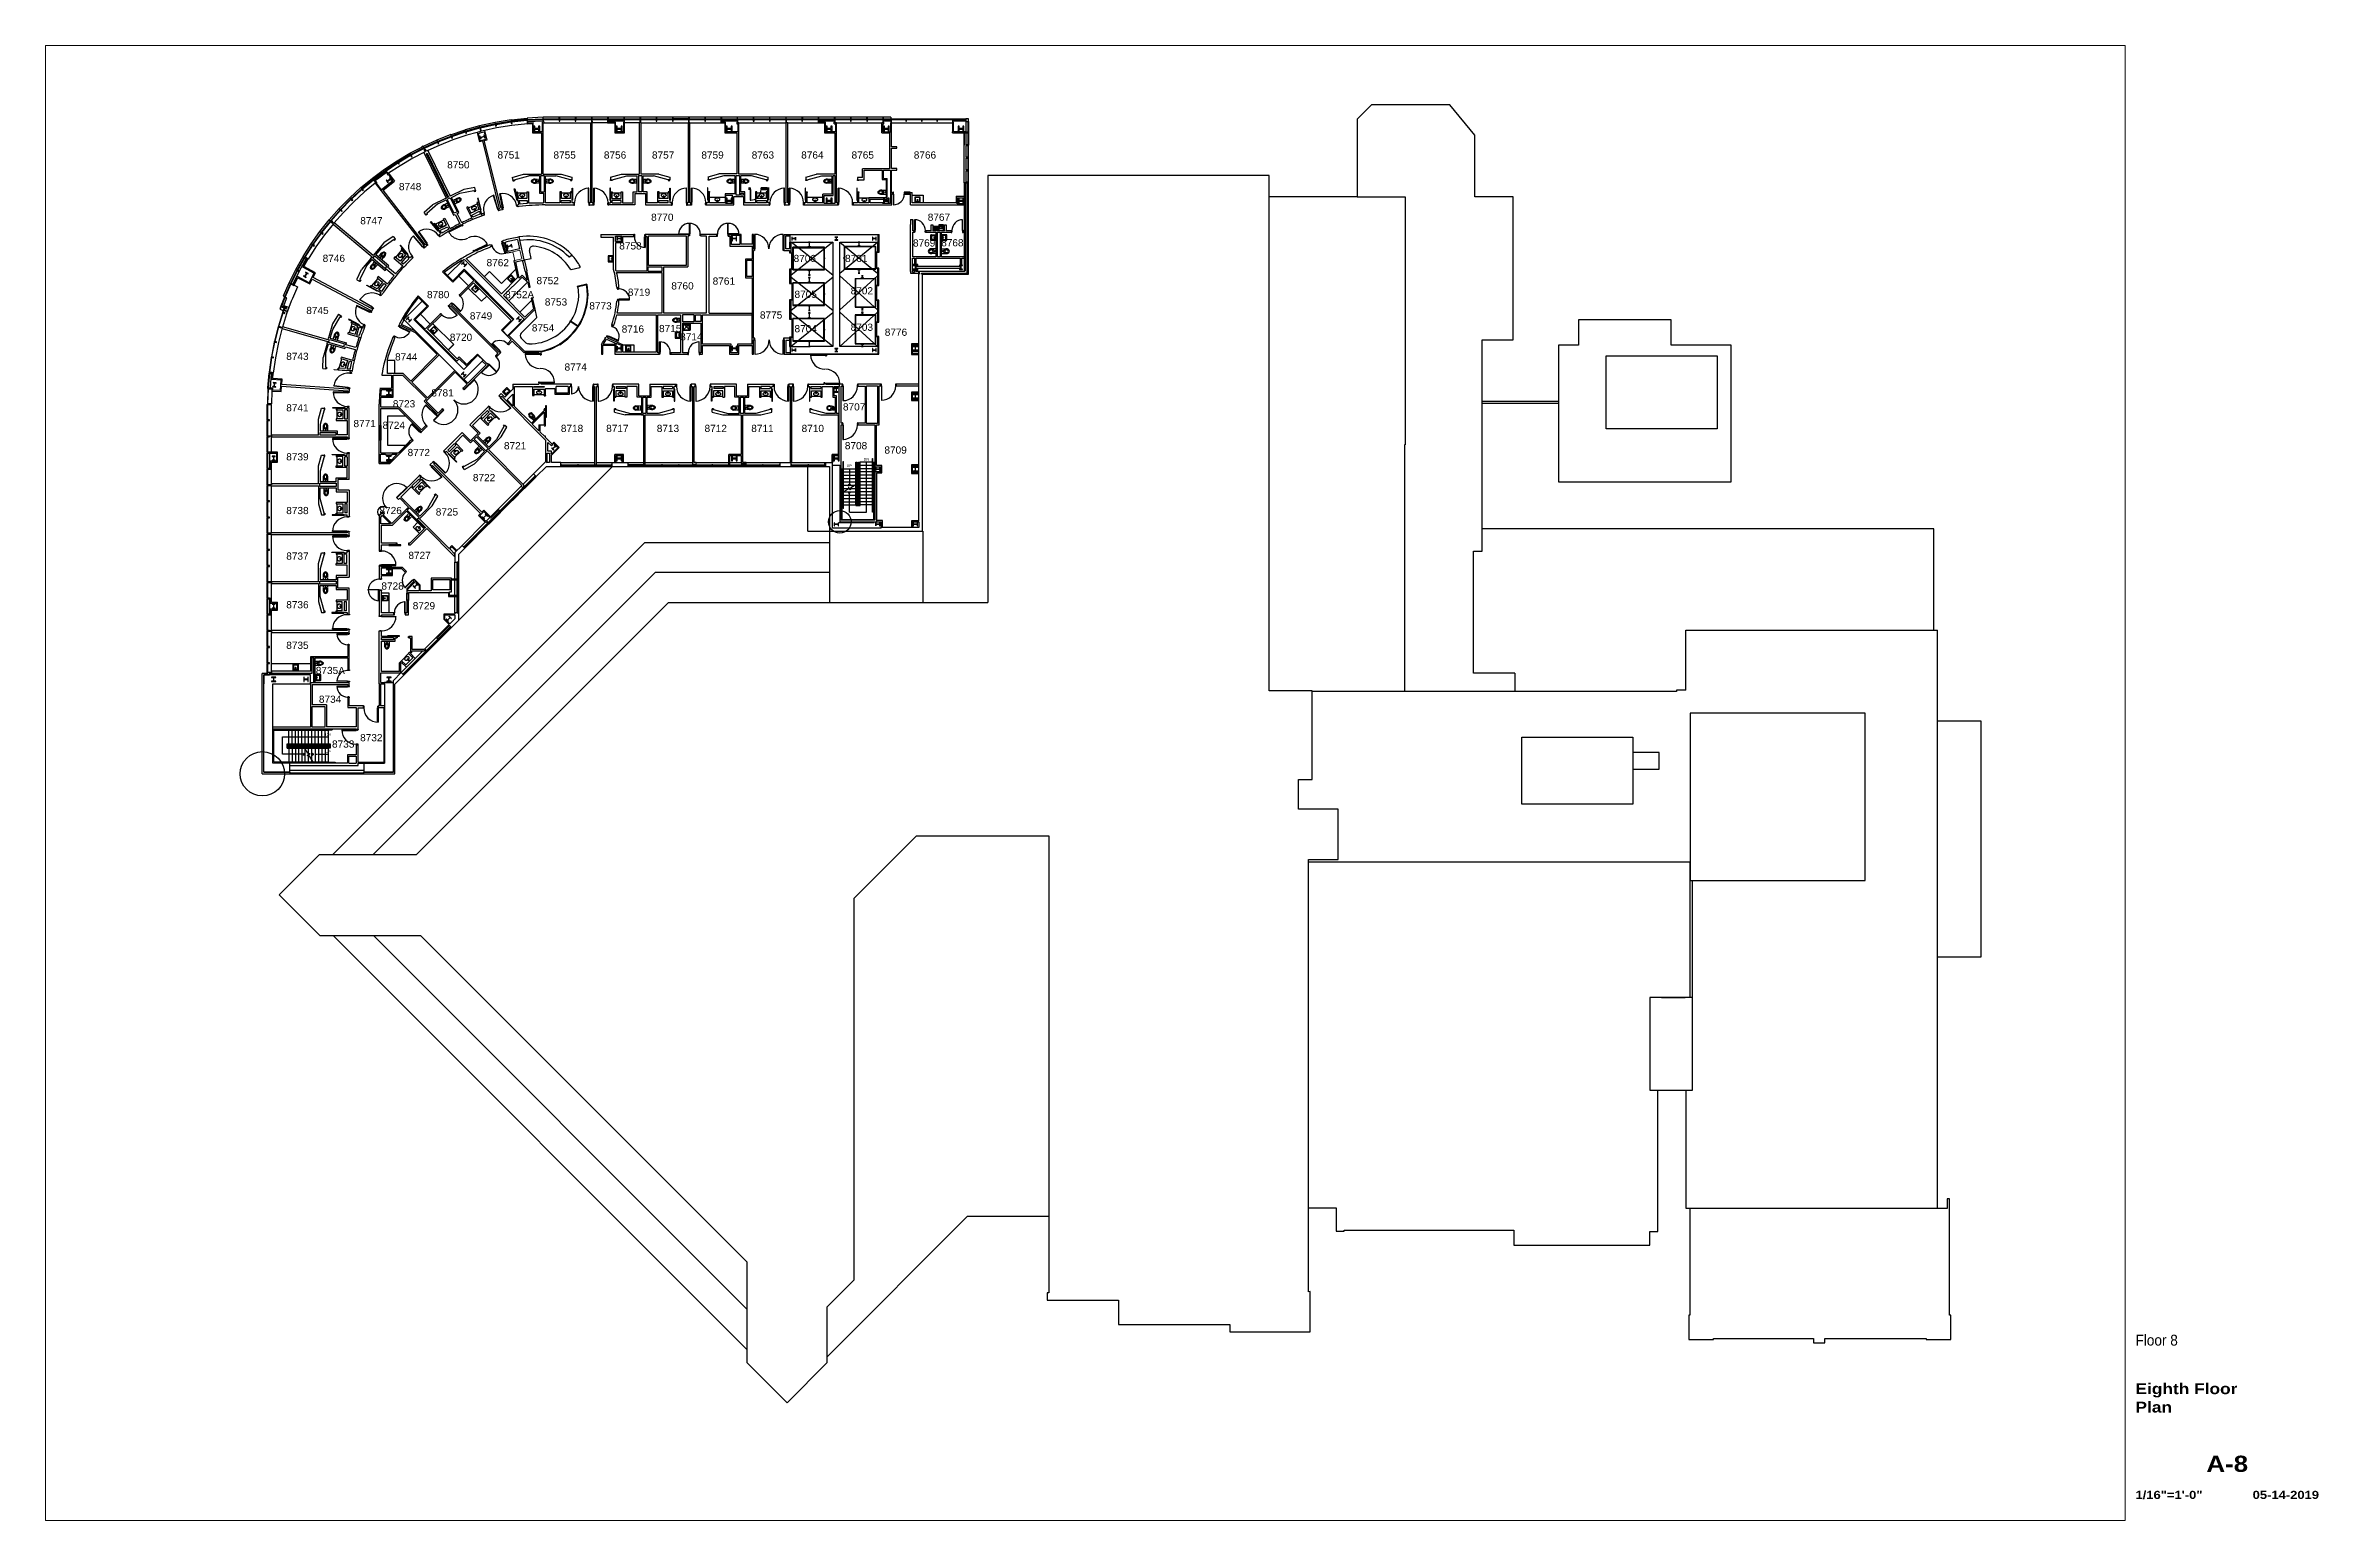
# Paper-space layout '30x40' of a CAD drawing. Header units: inches. Extents: x 1.5 to 41, y 1 to 26.6.
# The model-space entities are those that its viewports show. They can reach past a viewport. Long polylines and large blocks are cut down to what shows.
import ezdxf
from ezdxf.enums import TextEntityAlignment as Align

# ---------------------------------------------------------------- set-up
doc = ezdxf.new("R2010")
doc.units = ezdxf.units.IN
doc.header["$LTSCALE"] = 96
doc.header["$MEASUREMENT"] = 0
doc.layers.get('Defpoints').update_dxf_attribs({"color": 31})
for name, color, linetype in [('A-ANNO-ROOM', 4, 'Continuous'), ('A-ANNO-TEXT', 4, 'Continuous'), ('A-COLS', 5, 'Continuous'), ('A-DOOR', 2, 'Continuous'), ('A-FLOR-CASE', 3, 'Continuous'), ('A-FLOR-EVTR', 1, 'Continuous'), ('A-FLOR-HRAL', 1, 'Continuous'), ('A-FLOR-PFIX', 2, 'Continuous'), ('A-FLOR-STRS', 2, 'Continuous'), ('A-GLAZ', 2, 'Continuous'), ('A-ROOF-LEVL-THIN', 1, 'Continuous'), ('A-WALL-FULL', 6, 'Continuous'), ('AE-108$0$A-ANNO-NPLT', 5, 'Continuous'), ('T-TTLBLK-5', 5, 'Continuous')]:
    doc.layers.add(name, color=color, linetype=linetype)
for name, color, linetype, lineweight in [('AE-108$0$A-ROOF', 8, 'Continuous', 13), ('AE-108$0$A-WALL-PATT', 8, 'Continuous', 9), ('AE-110$0$A-GLAZ-CWMG', 3, 'Continuous', 9), ('AE-110$0$A-WALL', 2, 'Continuous', 13), ('AE-110$0$I-WALL', 2, 'Continuous', 13)]:
    doc.layers.add(name, color=color, linetype=linetype, lineweight=lineweight)
doc.styles.add('AE-108$0$Arial', font='arial.ttf', dxfattribs={"height": 8.851796})
doc.styles.add('ARIAL', font='arial.ttf')
doc.styles.add('Arial90', font='arial.ttf', dxfattribs={"width": 0.9})
doc.styles.add('ArialBlack', font='')
doc.styles.get('ArialBlack').set_extended_font_data('Arial Black')
pattern_1 = [(0, (0, -1.105), (30.72, 7.68), [1.267, -21.773, 1.267, -21.773, -122.88]), (0, (0, -1.105), (30.72, 7.68), [-46.08, 1.267, -44.813, 1.267, -21.773, -53.76]), (0, (0, -1.105), (30.72, 7.68), [-115.2, 1.267, -14.093, 1.267, -37.133]), (120, (11.52, 2.735), (-22.011075, 22.7643), [1.267, -21.773, 1.267, -21.773, -122.88]), (120, (11.52, 2.735), (-22.011075, 22.7643), [-46.08, 1.267, -44.813, 1.267, -21.773, -53.76]), (120, (11.52, 2.735), (-22.011075, 22.7643), [-115.2, 1.267, -14.093, 1.267, -37.133]), (240, (15.36, 18.095), (-8.708925, -30.4443), [1.267, -21.773, 1.267, -21.773, -122.88]), (240, (15.36, 18.095), (-8.708925, -30.4443), [-46.08, 1.267, -44.813, 1.267, -21.773, -53.76]), (240, (15.36, 18.095), (-8.708925, -30.4443), [-115.2, 1.267, -14.093, 1.267, -37.133])]

psp = doc.layouts.new('30x40')

msp = doc.modelspace()

# ---------------------------------------------------------------- texts
at = {"layer": 'A-ANNO-ROOM', "style": 'ARIAL'}
for s, p in [('8750', (557.1, 4087.1)), ('8751', (725, 4119.9)), ('8755', (911.6, 4119.7)), ('8756', (1079.7, 4119.7)), ('8757', (1240, 4119.7)), ('8759', (1404.8, 4119.7)), ('8763', (1572.7, 4119.7)), ('8764', (1737.7, 4119.7)), ('8765', (1905.7, 4119.7)), ('8766', (2113.2, 4119.7)), ('8748', (396.2, 4014.3)), ('8747', (267.2, 3900.5)), ('8770', (1237.2, 3912.1)), ('8767', (2159.8, 3912.2)), ('8746', (141.8, 3775.1)), ('8758', (1131, 3816.6)), ('8706', (1712.4, 3774.7)), ('8701', (1884.1, 3774.7)), ('8769', (2110.5, 3826.3)), ('8768', (2204.6, 3827)), ('8762', (688.5, 3760.7)), ('8752', (855, 3700.8)), ('8761', (1442.5, 3699.2)), ('8780', (489.7, 3654.2)), ('8752A', (750.3, 3654)), ('8753', (882.7, 3629.6)), ('8773', (1031.2, 3616.6)), ('8719', (1159.7, 3662.2)), ('8760', (1304.6, 3683.2)), ('8705', (1715.4, 3655.1)), ('8702', (1902.7, 3666.9)), ('8745', (87.2, 3601.2)), ('8749', (632.7, 3583.2)), ('8754', (839.4, 3543.3)), ('8716', (1139.1, 3539.4)), ('8715', (1263.6, 3541)), ('8775', (1600.1, 3586.1)), ('8704', (1715.4, 3540.4)), ('8703', (1902.7, 3545.3)), ('8720', (565.9, 3511.9)), ('8714', (1334.1, 3513.3)), ('8776', (2016.5, 3528.7)), ('8743', (20.4, 3448.3)), ('8744', (383.2, 3446.5)), ('8774', (948.5, 3412.6)), ('8781', (504.3, 3326.5)), ('8741', (20.4, 3276.7)), ('8723', (375.9, 3290)), ('8707', (1877, 3279.7)), ('8771', (244.6, 3224.2)), ('8724', (341.7, 3218.5)), ('8718', (936.2, 3207.9)), ('8717', (1087.3, 3207.9)), ('8713', (1256.1, 3207.9)), ('8712', (1415.4, 3207.9)), ('8711', (1571.2, 3207.9)), ('8710', (1739.1, 3207.9)), ('8739', (20.4, 3113.3)), ('8772', (425.1, 3127.6)), ('8721', (746.4, 3150.2)), ('8708', (1883.3, 3150.3)), ('8709', (2015.3, 3135.9)), ('8722', (642.8, 3043.9)), ('8738', (20.4, 2934.1)), ('8726', (331.3, 2934.1)), ('8725', (519, 2929.4)), ('8737', (20.4, 2782.2)), ('8727', (427.7, 2784.5)), ('8728', (337.7, 2682.4)), ('8736', (20.4, 2620)), ('8729', (442.2, 2616.5)), ('8735', (20.4, 2484.7)), ('8735A', (119, 2400.8)), ('8734', (129.3, 2304.9)), ('8732', (266.8, 2176.7)), ('8733', (173, 2155.4))]:
    msp.add_text(s, height=24, dxfattribs=at).set_placement(p)
at = {"layer": 'A-ANNO-TEXT', "style": 'AE-108$0$Arial'}
for s, p in [('DN', (1946, 3112.8)), ('UP', (1889.1, 3090.8)), ('DN', (151, 2194.8)), ('UP', (151.3, 2137.3))]:
    msp.add_text(s, height=8.85, dxfattribs=at).set_placement(p)

# ---------------------------------------------------------------- blocks, each defined once
blk = doc.blocks.new('sheettext_30x42_base')
at = {"style": 'Arial90', "width": 0.9}
blk.add_attdef('FLOOR', text='', height=0.188, dxfattribs=at).set_placement((0, 3.227), align=Align.TOP_LEFT)
at = {"color": 8, "style": 'ArialBlack'}
for tag, p, height in [('TITLE_1', (0, 2.195), 0.188), ('TITLE_2', (0, 1.876), 0.188), ('SCALE', (0, 0.375), 0.141)]:
    blk.add_attdef(tag, p, '', height=height, dxfattribs=at)
blk.add_attdef('DWG#', text='', height=0.281, dxfattribs=at).set_placement((1.594, 1.126), align=Align.TOP_CENTER)
blk.add_attdef('DATE', text='', height=0.141, dxfattribs=at).set_placement((3.188, 0.375), align=Align.RIGHT)
blk = doc.blocks.new('AE-110$0$Rectangular Mullion - Sloped and curved-5786857-LEVEL 08')
at = {"layer": 'A-GLAZ', "lineweight": 13}
for p, q in [((9.1, 3643.3), (9.9, 3645.2)), ((37.2, 3644.1), (41, 3653.3))]:
    blk.add_line(p, q, dxfattribs=at)

# ---------------------------------------------------------------- hatches: boundary and pattern name
at = {"layer": 'A-COLS'}
h = msp.add_hatch(dxfattribs=at)
h.set_pattern_fill('FP_203', color=256, angle=-90, style=0, pattern_type=2)
h.set_pattern_definition([(45, (-0.0003, -1.105), (-9.503515, 9.503515), []), (45, (-0.0003, 13.295), (-9.503515, 9.503515), [])])
h.paths.add_polyline_path([(2280.4, 4210.6), (2280.4, 4227.6), (2276.9, 4227.6), (2276.9, 4220.2), (2264.3, 4220.2), (2264.3, 4227.6), (2260.8, 4227.6), (2260.8, 4210.6), (2264.3, 4210.6), (2264.3, 4218), (2276.9, 4218), (2276.9, 4210.6)], flags=0)
h = msp.add_hatch(dxfattribs=at)
h.set_pattern_fill('FP_181', color=256, angle=125.58, style=0, pattern_type=2)
h.set_pattern_definition([(45, (-0.0003, -1.105), (-9.503515, 9.503515), []), (45, (0.0004, 13.295), (-9.503515, 9.503515), [])])
h.paths.add_polyline_path([(361.1, 4037.6), (361.6, 4038), (357.6, 4043.7), (367.8, 4051), (371.9, 4045.3), (372.5, 4045.7), (364, 4057.5), (363.4, 4057.1), (367.5, 4051.4), (357.3, 4044.1), (353.2, 4049.8), (352.6, 4049.4), (357.9, 4042)], flags=0)
h = msp.add_hatch(dxfattribs=at)
h.set_pattern_fill('FP_180', color=256, angle=152, style=0, pattern_type=2)
h.set_pattern_definition([(45, (-0.0002, -1.104), (-9.503515, 9.503515), []), (45, (-4e-05, 13.295), (-9.503515, 9.503515), [])])
h.paths.add_polyline_path([(88.8, 3722.6), (89.2, 3723.3), (82.9, 3726.6), (88.9, 3737.7), (95.1, 3734.4), (95.4, 3735), (82.6, 3741.8), (82.2, 3741.2), (88.5, 3737.9), (82.5, 3726.8), (76.3, 3730.1), (76, 3729.4), (88, 3723.1)], flags=0)
h = msp.add_hatch(dxfattribs=at)
h.set_pattern_fill('FP_188', color=256, style=0, pattern_type=2)
h.set_pattern_definition([(45, (-0.0003, -1.105), (-9.503515, 9.503515), []), (45, (-0.0003, 13.295), (-9.503515, 9.503515), [])])
h.paths.add_polyline_path([(2110, 3477.7), (2126.7, 3477.7), (2126.7, 3480.8), (2119.3, 3480.8), (2119.3, 3493.4), (2126.7, 3493.4), (2126.7, 3496.4), (2110, 3496.4), (2110, 3493.4), (2117.4, 3493.4), (2117.4, 3480.8), (2110, 3480.8)], flags=0)
h = msp.add_hatch(dxfattribs=at)
h.set_pattern_fill('FP_198', color=256, style=0, pattern_type=2)
h.set_pattern_definition([(45, (-0.0003, -1.105), (-9.503515, 9.503515), []), (45, (-0.0003, 13.295), (-9.503515, 9.503515), [])])
h.paths.add_polyline_path([(2126.7, 3317.7), (2126.7, 3320.8), (2119.3, 3320.8), (2119.3, 3333.4), (2126.7, 3333.4), (2126.7, 3336.4), (2110, 3336.4), (2110, 3333.4), (2117.4, 3333.4), (2117.4, 3320.8), (2110, 3320.8), (2110, 3317.7), (2118.6, 3317.7)], flags=0)
h = msp.add_hatch(dxfattribs=at)
h.set_pattern_fill('FP_199', color=256, angle=90, style=0, pattern_type=2)
h.set_pattern_definition([(45, (-0.0002, -1.105), (-9.503515, 9.503515), []), (45, (-0.0002, 13.295), (-9.503515, 9.503515), [])])
h.paths.add_polyline_path([(1845, 3111.6), (1848.5, 3111.6), (1848.5, 3119), (1861.1, 3119), (1861.1, 3111.6), (1864.6, 3111.6), (1864.6, 3128.6), (1861.1, 3128.6), (1861.1, 3121.2), (1848.5, 3121.2), (1848.5, 3128.6), (1845, 3128.6), (1845, 3116.3)], flags=0)
h = msp.add_hatch(dxfattribs=at)
h.set_pattern_fill('FP_219', color=256, style=0, pattern_type=2)
h.set_pattern_definition([(45, (-0.0003, -1.105), (-9.503515, 9.503515), []), (45, (-0.0003, 13.295), (-9.503515, 9.503515), [])])
h.paths.add_polyline_path([(2110, 3074.7), (2126.7, 3074.7), (2126.7, 3077.8), (2119.3, 3077.8), (2119.3, 3090.4), (2126.7, 3090.4), (2126.7, 3093.4), (2110, 3093.4), (2110, 3090.4), (2117.4, 3090.4), (2117.4, 3077.8), (2110, 3077.8)], flags=0)
h = msp.add_hatch(dxfattribs=at)
h.set_pattern_fill('FP_189', color=256, angle=-90, style=0, pattern_type=2)
h.set_pattern_definition([(45, (-0.0003, -2e-06), (-9.503515, 9.503515), []), (45, (-0.0003, 14.4), (-9.503515, 9.503515), [])])
h.paths.add_polyline_path([(1847.8, 2895.3), (1848.5, 2895.3), (1848.5, 2900.1), (1861.1, 2900.1), (1861.1, 2895.3), (1861.8, 2895.3), (1861.8, 2905.3), (1861.1, 2905.3), (1861.1, 2900.5), (1848.5, 2900.5), (1848.5, 2905.3), (1847.8, 2905.3)], flags=0)
h = msp.add_hatch(dxfattribs=at)
h.set_pattern_fill('FP_194', color=256, angle=-90, style=0, pattern_type=2)
h.set_pattern_definition([(45, (0.0003, -1.105), (-9.503515, 9.503515), []), (45, (0.0003, 13.295), (-9.503515, 9.503515), [])])
h.paths.add_polyline_path([(1848.5, 2895.3), (1848.5, 2900.1), (1861.1, 2900.1), (1861.1, 2895.3), (1861.8, 2895.3), (1861.8, 2905.3), (1861.1, 2905.3), (1861.1, 2900.5), (1848.5, 2900.5), (1848.5, 2905.3), (1847.8, 2905.3), (1847.8, 2895.3)], flags=0)
h = msp.add_hatch(dxfattribs=at)
h.set_pattern_fill('FP_195', color=256, angle=-90, style=0, pattern_type=2)
h.set_pattern_definition([(45, (-0.0003, -2e-06), (-9.503515, 9.503515), []), (45, (-0.0003, 14.4), (-9.503515, 9.503515), [])])
h.paths.add_polyline_path([(1986.1, 2895.3), (1986.8, 2895.3), (1986.8, 2900.1), (1999.4, 2900.1), (1999.4, 2895.3), (2000.1, 2895.3), (2000.1, 2905.3), (1999.4, 2905.3), (1999.4, 2900.5), (1986.8, 2900.5), (1986.8, 2905.3), (1986.1, 2905.3)], flags=0)
h = msp.add_hatch(dxfattribs=at)
h.set_pattern_fill('FP_197', color=256, angle=-90, style=0, pattern_type=2)
h.set_pattern_definition([(45, (-0.0003, -1.105), (-9.503515, 9.503515), []), (45, (-0.0003, 13.295), (-9.503515, 9.503515), [])])
h.paths.add_polyline_path([(2000.1, 2895.3), (2000.1, 2905.3), (1999.4, 2905.3), (1999.4, 2900.5), (1986.8, 2900.5), (1986.8, 2905.3), (1986.1, 2905.3), (1986.1, 2895.3), (1986.8, 2895.3), (1986.8, 2900.1), (1999.4, 2900.1), (1999.4, 2895.3)], flags=0)
h = msp.add_hatch(dxfattribs=at)
h.set_pattern_fill('FP_195', color=256, angle=-90, style=0, pattern_type=2)
h.set_pattern_definition([(45, (-0.0003, -1.105), (-9.503515, 9.503515), []), (45, (-0.0003, 13.295), (-9.503515, 9.503515), [])])
h.paths.add_polyline_path([(2112, 2895.3), (2112, 2900.1), (2124.6, 2900.1), (2124.6, 2895.3), (2125.3, 2895.3), (2125.3, 2905.3), (2124.6, 2905.3), (2124.6, 2900.5), (2112, 2900.5), (2112, 2905.3), (2111.3, 2905.3), (2111.3, 2895.3)], flags=0)
h = msp.add_hatch(dxfattribs=at)
h.set_pattern_fill('FP_211', color=256, angle=0.00029, style=0, pattern_type=2)
h.set_pattern_definition([(45.0003, (-0.0003, -1.105), (-9.50356, 9.50347), []), (45.0003, (-0.0004, 13.295), (-9.50356, 9.50347), [])])
h.paths.add_polyline_path([(355.3, 2376.1), (369.8, 2376.1), (369.8, 2376.8), (362.8, 2376.8), (362.8, 2389.4), (369.8, 2389.4), (369.8, 2390.1), (355.3, 2390.1), (355.3, 2389.4), (362.4, 2389.4), (362.4, 2376.8), (355.3, 2376.8)], flags=0)
at = {"layer": 'A-GLAZ'}
for points in [[(824, 4249.6), (824, 4249.6), (823.8, 4254.6), (823.5, 4254.5), (823.8, 4251.6)], [(824, 4249.6), (878.4, 4252.2), (878.5, 4251.6), (878.6, 4251.6), (878.6, 4252.3), (877.2, 4252.3), (825.1, 4249.6)], [(1255.6, 4252.3), (1273.7, 4252.3), (1255.6, 4252.3)], [(568.5, 4199.2), (568.8, 4199.4), (568.5, 4199.3)], [(435.4, 4133.1), (433, 4137.4), (432.9, 4137.4), (433.2, 4136.8)], [(435.4, 4133.1), (435.4, 4133.1), (433.1, 4137.5), (433, 4137.4), (433.2, 4137)], [(14.3, 3656.5), (14.6, 3657.4), (13.5, 3657.9), (13.9, 3657.1)], [(15.3, 3657.1), (15.3, 3657.1), (14.6, 3657.4), (14.6, 3657.3), (15.2, 3657.1)]]:
    msp.add_hatch(color=256, dxfattribs=at).paths.add_polyline_path(points, flags=0)
at = {"layer": 'AE-108$0$A-WALL-PATT', "lineweight": 9}
h = msp.add_hatch(dxfattribs=at)
h.set_pattern_fill('FP_1', color=256, style=0, pattern_type=2)
h.set_pattern_definition(pattern_1)
h.paths.add_polyline_path([(1203.1, 4063.1), (1203.7, 4063.1), (1203.7, 4087.6), (1203.1, 4087.6), (1203.1, 4066.4)], flags=0)
h.paths.add_polyline_path([(1203.1, 4107), (1203.7, 4107), (1203.7, 4162.7), (1203.1, 4162.7), (1203.1, 4107.8)], flags=0)
h.paths.add_polyline_path([(1203.3, 4182.1), (1203.7, 4182.1), (1203.7, 4238.5), (1203.1, 4238.5), (1203.1, 4182.1)], flags=0)
h = msp.add_hatch(dxfattribs=at)
h.set_pattern_fill('FP_1', color=256, style=0, pattern_type=2)
h.set_pattern_definition(pattern_1)
h.paths.add_polyline_path([(306.9, 3791.9), (307.3, 3792.4), (291.7, 3805.4), (291.3, 3804.9), (306.4, 3792.3)], flags=0)
h.paths.add_polyline_path([(276.5, 3817.4), (276.9, 3817.9), (234.2, 3853.7), (233.8, 3853.2), (276.3, 3817.5)], flags=0)
h.paths.add_polyline_path([(219, 3865.7), (219.4, 3866.2), (186.3, 3893.9), (185.9, 3893.4), (218.8, 3865.8)], flags=0)
h = msp.add_hatch(dxfattribs=at)
h.set_pattern_fill('FP_13', color=234, style=0, pattern_type=2)
h.set_pattern_definition([(0, (0, -1.105), (0, 0.48), [18, -9])])
h.paths.add_polyline_path([(261, 3515.8), (264, 3524.5), (263.8, 3524.6), (263.7, 3524.3), (263.9, 3524.3), (263.2, 3522.2)], flags=0)
h = msp.add_hatch(dxfattribs=at)
h.set_pattern_fill('FP_1', color=256, style=0, pattern_type=2)
h.set_pattern_definition(pattern_1)
h.paths.add_polyline_path([(1861.1, 3133.2), (1861.1, 3150.1), (1860.5, 3150.1), (1860.5, 3133.2)], flags=0)
h.paths.add_polyline_path([(1860.5, 3169.5), (1861.1, 3169.5), (1861.1, 3225.2), (1860.5, 3225.2), (1860.5, 3169.7)], flags=0)
h.paths.add_polyline_path([(1860.5, 3244.6), (1861.1, 3244.6), (1861.1, 3264.8), (1860.5, 3264.8), (1860.5, 3244.8)], flags=0)
h = msp.add_hatch(dxfattribs=at)
h.set_pattern_fill('FP_1', color=256, style=0, pattern_type=2)
h.set_pattern_definition(pattern_1)
h.paths.add_polyline_path([(813.7, 3029.7), (814.1, 3030.1), (776.3, 3067.9), (775.9, 3067.5), (813.2, 3030.1)], flags=0)
h.paths.add_polyline_path([(762.2, 3081.2), (762.6, 3081.6), (723.2, 3121.1), (722.7, 3120.6), (762.1, 3081.3)], flags=0)
h.paths.add_polyline_path([(709, 3134.3), (709.5, 3134.8), (692.2, 3152.1), (691.7, 3151.6), (708.9, 3134.4)], flags=0)
h = msp.add_hatch(dxfattribs=at)
h.set_pattern_fill('FP_1', color=256, style=0, pattern_type=2)
h.set_pattern_definition(pattern_1)
h.paths.add_polyline_path([(668.9, 2936.2), (669.3, 2936.6), (668.9, 2937), (668.5, 2936.6)], flags=0)

# ---------------------------------------------------------------- linework, layer by layer
at = {"color": 250, "lineweight": 13}
msp.add_line((5.2, 3632.2), (9.2, 3643.1), dxfattribs=at)
at = {"layer": 'A-ANNO-TEXT'}
for p, q in [((1894.7, 3034.5), (1898.6, 3030.6)), ((1898.6, 3085.6), (1898.6, 3030.6)), ((1902.5, 3034.5), (1898.6, 3030.6)), ((1955.8, 2940.6), (1955.8, 3107.6)), ((1894.7, 3004.7), (1898.6, 3008.6)), ((1902.5, 3004.7), (1898.6, 3008.6)), ((1898.6, 2940.6), (1898.6, 3008.6)), ((1898.6, 2940.6), (1955.8, 2940.6)), ((1898.6, 2940.6), (1955.8, 2940.6)), ((8.2, 2133.6), (8.2, 2191.1)), ((8.2, 2191.1), (160.8, 2191.1)), ((81.7, 2133.6), (8.2, 2133.6)), ((77.8, 2137.5), (81.7, 2133.6)), ((77.8, 2129.7), (81.7, 2133.6)), ((109.7, 2136.7), (105.8, 2132.9)), ((109.7, 2129), (105.8, 2132.9)), ((111.9, 2132.9), (105.8, 2132.9)), ((124.2, 2132.9), (116.8, 2132.9)), ((136.4, 2132.9), (127.8, 2132.9)), ((148.6, 2132.9), (138.8, 2132.9)), ((160.8, 2132.9), (149.8, 2132.9))]:
    msp.add_line(p, q, dxfattribs=at)
at = {"layer": 'A-COLS'}
for p, q in [((667.2, 4195.1), (666.5, 4195)), ((666.5, 4195), (668.9, 4185.3)), ((668.3, 4190.5), (667.2, 4195.1)), ((680.5, 4193.5), (668.3, 4190.5)), ((668.4, 4190.1), (680.6, 4193.1)), ((669.6, 4185.4), (668.4, 4190.1)), ((668.9, 4185.3), (669.6, 4185.4)), ((669, 4185.3), (669.5, 4185.8)), ((675.6, 4191.9), (676.1, 4192.4)), ((680.1, 4198.4), (679.4, 4198.2)), ((679.4, 4198.2), (680.5, 4193.5)), ((679.9, 4196.2), (680.5, 4196.8)), ((682.5, 4188.7), (680.1, 4198.4)), ((680.6, 4193.1), (681.8, 4188.5)), ((680.8, 4192.5), (681.4, 4193.1)), ((681.8, 4188.5), (682.5, 4188.7)), ((845.5, 4224.1), (849, 4227.7)), ((849.3, 4227.7), (845.5, 4227.7)), ((845.5, 4227.7), (845.5, 4210.5)), ((845.5, 4210.5), (849.3, 4210.5)), ((846.2, 4210.5), (849.3, 4213.5)), ((849.3, 4220.3), (849.3, 4227.7)), ((861.9, 4220.3), (849.3, 4220.3)), ((849.3, 4210.5), (849.3, 4217.9)), ((849.3, 4217.9), (861.9, 4217.9)), ((853.6, 4217.9), (856, 4220.3)), ((858.2, 4217.9), (860.6, 4220.3)), ((861.9, 4226.1), (863.4, 4227.7)), ((865.7, 4227.7), (861.9, 4227.7)), ((861.9, 4227.7), (861.9, 4220.3)), ((861.9, 4221.5), (865.7, 4225.3)), ((861.9, 4217.9), (861.9, 4210.5)), ((861.9, 4210.5), (865.7, 4210.5)), ((865.2, 4210.5), (865.7, 4210.9)), ((865.7, 4210.5), (865.7, 4227.7)), ((1124.3, 4227.8), (1120.1, 4227.8)), ((1120.1, 4227.8), (1120.1, 4210.4)), ((1120.1, 4218.3), (1124.3, 4222.4)), ((1120.1, 4213.7), (1126.8, 4220.4)), ((1120.1, 4210.4), (1124.3, 4210.4)), ((1124.3, 4220.4), (1124.3, 4227.8)), ((1136.9, 4220.4), (1124.3, 4220.4)), ((1124.3, 4210.4), (1124.3, 4217.8)), ((1124.3, 4217.8), (1136.9, 4217.8)), ((1141, 4227.8), (1136.9, 4227.8)), ((1136.9, 4227.8), (1136.9, 4220.4)), ((1136.9, 4216), (1141, 4220.2)), ((1136.9, 4217.8), (1136.9, 4210.4)), ((1136.9, 4211.4), (1141, 4215.6)), ((1136.9, 4210.4), (1141, 4210.4)), ((1141, 4210.4), (1141, 4227.8)), ((1487.1, 4224.1), (1490.8, 4227.8)), ((1491.3, 4227.8), (1487.1, 4227.8)), ((1487.1, 4227.8), (1487.1, 4210.4)), ((1487.1, 4219.5), (1491.3, 4223.7)), ((1487.1, 4210.4), (1491.3, 4210.4)), ((1491.3, 4220.4), (1491.3, 4227.8)), ((1503.9, 4220.4), (1491.3, 4220.4)), ((1491.3, 4210.4), (1491.3, 4217.8)), ((1491.3, 4217.8), (1503.9, 4217.8)), ((1499.8, 4217.8), (1502.4, 4220.4)), ((1508, 4227.8), (1503.9, 4227.8)), ((1503.9, 4227.8), (1503.9, 4220.4)), ((1503.9, 4221.9), (1508, 4226)), ((1503.9, 4217.3), (1508, 4221.4)), ((1503.9, 4217.8), (1503.9, 4210.4)), ((1503.9, 4210.4), (1508, 4210.4)), ((1508, 4210.4), (1508, 4227.8)), ((1824.5, 4227.6), (1821, 4227.6)), ((1821, 4227.6), (1821, 4210.6)), ((1821, 4215.9), (1825.3, 4220.2)), ((1821, 4211.3), (1824.5, 4214.8)), ((1821, 4210.6), (1824.5, 4210.6)), ((1824.5, 4220.2), (1824.5, 4227.6)), ((1837.1, 4220.2), (1824.5, 4220.2)), ((1824.5, 4210.6), (1824.5, 4218)), ((1824.5, 4218), (1837.1, 4218)), ((1827.7, 4218), (1829.9, 4220.2)), ((1837.1, 4227.4), (1837.3, 4227.6)), ((1840.6, 4227.6), (1837.1, 4227.6)), ((1837.1, 4227.6), (1837.1, 4220.2)), ((1837.1, 4218), (1837.1, 4210.6)), ((1837.1, 4213), (1840.6, 4216.5)), ((1837.1, 4210.6), (1840.6, 4210.6)), ((1839.3, 4210.6), (1840.6, 4211.9)), ((1840.6, 4210.6), (1840.6, 4227.6)), ((2015.5, 4227.6), (2012, 4227.6)), ((2012, 4227.6), (2012, 4210.6)), ((2012, 4216.8), (2015.5, 4220.3)), ((2012, 4212.2), (2015.5, 4215.7)), ((2012, 4210.6), (2015.5, 4210.6)), ((2015.5, 4220.2), (2015.5, 4227.6)), ((2028.1, 4220.2), (2015.5, 4220.2)), ((2015.5, 4210.6), (2015.5, 4218)), ((2015.5, 4218), (2028.1, 4218)), ((2017.8, 4218), (2020, 4220.2)), ((2031.6, 4227.6), (2028.1, 4227.6)), ((2028.1, 4227.6), (2028.1, 4220.2)), ((2028.1, 4218), (2028.1, 4210.6)), ((2028.1, 4213.9), (2031.6, 4217.4)), ((2028.1, 4210.6), (2031.6, 4210.6)), ((2029.4, 4210.6), (2031.6, 4212.8)), ((2031.6, 4210.6), (2031.6, 4227.6)), ((2264.3, 4227.6), (2260.8, 4227.6)), ((2260.8, 4227.6), (2260.8, 4210.6)), ((2264.3, 4227.6), (2260.8, 4227.6)), ((2260.8, 4227.6), (2260.8, 4210.6)), ((2260.8, 4218.5), (2264.3, 4222)), ((2260.8, 4213.9), (2264.3, 4217.4)), ((2260.8, 4210.6), (2264.3, 4210.6)), ((2260.8, 4210.6), (2264.3, 4210.6)), ((2264.3, 4220.2), (2264.3, 4227.6)), ((2264.3, 4220.2), (2264.3, 4227.6)), ((2276.9, 4220.2), (2264.3, 4220.2)), ((2276.9, 4220.2), (2264.3, 4220.2)), ((2264.3, 4210.6), (2264.3, 4218)), ((2264.3, 4218), (2276.9, 4218)), ((2264.3, 4210.6), (2264.3, 4218)), ((2264.3, 4218), (2276.9, 4218)), ((2264.9, 4218), (2267.1, 4220.2)), ((2280.4, 4227.6), (2276.9, 4227.6)), ((2276.9, 4227.6), (2276.9, 4220.2)), ((2280.4, 4227.6), (2276.9, 4227.6)), ((2276.9, 4227.6), (2276.9, 4220.2)), ((2276.9, 4215.6), (2280.4, 4219.1)), ((2276.9, 4218), (2276.9, 4210.6)), ((2276.9, 4218), (2276.9, 4210.6)), ((2276.9, 4211), (2280.4, 4214.5)), ((2276.9, 4210.6), (2280.4, 4210.6)), ((2276.9, 4210.6), (2280.4, 4210.6)), ((2280.4, 4210.6), (2280.4, 4227.6)), ((2280.4, 4210.6), (2280.4, 4227.6)), ((354.5, 4048), (353.9, 4047.5)), ((353.9, 4047.5), (359.7, 4039.3)), ((357.3, 4044.1), (354.5, 4048)), ((356.5, 4043.8), (357, 4044.4)), ((367.5, 4051.4), (357.3, 4044.1)), ((367.5, 4051.4), (357.3, 4044.1)), ((357.6, 4043.7), (367.8, 4051)), ((357.6, 4043.7), (367.8, 4051)), ((360.4, 4039.8), (357.6, 4043.7)), ((358.4, 4041.2), (359, 4041.7)), ((359.7, 4039.3), (360.4, 4039.8)), ((365.4, 4055.8), (364.7, 4055.3)), ((364.7, 4055.3), (367.5, 4051.4)), ((371.2, 4047.6), (365.4, 4055.8)), ((366.1, 4053.4), (366.6, 4054)), ((367.8, 4051), (370.6, 4047.1)), ((368, 4050.8), (368.6, 4051.3)), ((370.6, 4047.1), (371.2, 4047.6)), ((1491.3, 3987.6), (1487.8, 3987.6)), ((1487.8, 3987.6), (1487.8, 3970.6)), ((1487.8, 3977.7), (1491.3, 3981.2)), ((1487.8, 3973.1), (1491.3, 3976.6)), ((1487.8, 3970.6), (1491.3, 3970.6)), ((1491.3, 3980.2), (1491.3, 3987.6)), ((1503.9, 3980.2), (1491.3, 3980.2)), ((1491.3, 3970.6), (1491.3, 3978)), ((1491.3, 3978), (1503.9, 3978)), ((1492.7, 3978), (1494.9, 3980.2)), ((1507.4, 3987.6), (1503.9, 3987.6)), ((1503.9, 3987.6), (1503.9, 3980.2)), ((1503.9, 3974.8), (1507.4, 3978.3)), ((1503.9, 3978), (1503.9, 3970.6)), ((1503.9, 3970.6), (1507.4, 3970.6)), ((1504.3, 3970.6), (1507.4, 3973.7)), ((1507.4, 3970.6), (1507.4, 3987.6)), ((1820.7, 3987.5), (1820.9, 3987.7)), ((1824.5, 3987.7), (1820.7, 3987.7)), ((1820.7, 3987.7), (1820.7, 3970.5)), ((1820.7, 3982.9), (1824.5, 3986.7)), ((1820.7, 3970.5), (1824.5, 3970.5)), ((1822.7, 3970.5), (1824.5, 3972.3)), ((1824.5, 3980.3), (1824.5, 3987.7)), ((1837.1, 3980.3), (1824.5, 3980.3)), ((1824.5, 3970.5), (1824.5, 3977.9)), ((1824.5, 3977.9), (1837.1, 3977.9)), ((1830.1, 3977.9), (1832.5, 3980.3)), ((1834.7, 3977.9), (1837.1, 3980.3)), ((1837.1, 3984.9), (1839.9, 3987.7)), ((1840.9, 3987.7), (1837.1, 3987.7)), ((1837.1, 3987.7), (1837.1, 3980.3)), ((1837.1, 3980.3), (1840.9, 3984.1)), ((1837.1, 3977.9), (1837.1, 3970.5)), ((1837.1, 3970.5), (1840.9, 3970.5)), ((1840.9, 3970.5), (1840.9, 3987.7)), ((2012, 3984.2), (2015.5, 3987.6)), ((2015.5, 3987.6), (2012, 3987.6)), ((2012, 3987.6), (2012, 3970.6)), ((2012, 3970.6), (2015.5, 3970.6)), ((2012.9, 3970.6), (2015.5, 3973.3)), ((2015.5, 3980.2), (2015.5, 3987.6)), ((2028.1, 3980.2), (2015.5, 3980.2)), ((2015.5, 3970.6), (2015.5, 3978)), ((2015.5, 3978), (2028.1, 3978)), ((2020.3, 3978), (2022.4, 3980.2)), ((2024.9, 3978), (2027.1, 3980.2)), ((2028.1, 3985.9), (2029.9, 3987.6)), ((2031.6, 3987.6), (2028.1, 3987.6)), ((2028.1, 3987.6), (2028.1, 3980.2)), ((2028.1, 3981.2), (2031.6, 3984.7)), ((2028.1, 3978), (2028.1, 3970.6)), ((2028.1, 3970.6), (2031.6, 3970.6)), ((2031.6, 3970.6), (2031.6, 3987.6)), ((2260.8, 3985.8), (2262.5, 3987.6)), ((2264.3, 3987.6), (2260.8, 3987.6)), ((2260.8, 3987.6), (2260.8, 3970.6)), ((2260.8, 3971.4), (2264.3, 3974.9)), ((2260.8, 3970.6), (2264.3, 3970.6)), ((2264.3, 3980.2), (2264.3, 3987.6)), ((2276.9, 3980.2), (2264.3, 3980.2)), ((2264.3, 3970.6), (2264.3, 3978)), ((2264.3, 3978), (2276.9, 3978)), ((2267.3, 3978), (2269.5, 3980.2)), ((2272, 3978), (2274.1, 3980.2)), ((2276.9, 3987.5), (2276.9, 3987.6)), ((2280.4, 3987.6), (2276.9, 3987.6)), ((2276.9, 3987.6), (2276.9, 3980.2)), ((2276.9, 3982.9), (2280.4, 3986.4)), ((2276.9, 3978), (2276.9, 3970.6)), ((2276.9, 3970.6), (2280.4, 3970.6)), ((2279, 3970.6), (2280.4, 3972)), ((2280.4, 3970.6), (2280.4, 3987.6)), ((758, 3831.1), (757.3, 3830.9)), ((757.3, 3830.9), (759.7, 3821.2)), ((759.1, 3826.4), (758, 3831.1)), ((771.3, 3829.5), (759.1, 3826.4)), ((759.2, 3826), (771.4, 3829)), ((760.4, 3821.4), (759.2, 3826)), ((759.7, 3821.2), (760.4, 3821.4)), ((768.1, 3828.2), (768.7, 3828.8)), ((770.9, 3834.3), (770.2, 3834.1)), ((770.2, 3834.1), (771.3, 3829.5)), ((773.3, 3824.6), (770.9, 3834.3)), ((770.9, 3831), (771.5, 3831.6)), ((771.4, 3829), (772.6, 3824.4)), ((771.8, 3827.4), (772.4, 3828)), ((772.6, 3824.4), (773.3, 3824.6)), ((1124.3, 3858.1), (1123.6, 3858.1)), ((1123.6, 3858.1), (1123.6, 3848.1)), ((1123.6, 3856), (1124.3, 3856.7)), ((1123.6, 3848.1), (1124.3, 3848.1)), ((1124.3, 3853.3), (1124.3, 3858.1)), ((1136.9, 3853.3), (1124.3, 3853.3)), ((1124.3, 3848.1), (1124.3, 3852.9)), ((1124.3, 3852.9), (1136.9, 3852.9)), ((1134.9, 3852.9), (1135.3, 3853.3)), ((1137.6, 3858.1), (1136.9, 3858.1)), ((1136.9, 3858.1), (1136.9, 3853.3)), ((1136.9, 3854.9), (1137.6, 3855.6)), ((1136.9, 3852.9), (1136.9, 3848.1)), ((1136.9, 3850.3), (1137.6, 3851)), ((1136.9, 3848.1), (1137.6, 3848.1)), ((1137.6, 3848.1), (1137.6, 3858.1)), ((1507.6, 3859.8), (1508.1, 3860.3)), ((1507.6, 3860.3), (1507.6, 3845.8)), ((1508.3, 3860.3), (1507.6, 3860.3)), ((1507.6, 3845.8), (1508.3, 3845.8)), ((1508, 3845.8), (1508.3, 3846.1)), ((1508.3, 3853.3), (1508.3, 3860.3)), ((1520.9, 3853.3), (1508.3, 3853.3)), ((1508.3, 3845.8), (1508.3, 3852.9)), ((1508.3, 3852.9), (1520.9, 3852.9)), ((1515, 3852.9), (1515.4, 3853.3)), ((1519.6, 3852.9), (1520, 3853.3)), ((1521.6, 3860.3), (1520.9, 3860.3)), ((1520.9, 3860.3), (1520.9, 3853.3)), ((1520.9, 3858.7), (1521.6, 3859.5)), ((1520.9, 3854.1), (1521.6, 3854.8)), ((1520.9, 3852.9), (1520.9, 3845.8)), ((1520.9, 3845.8), (1521.6, 3845.8)), ((1521.6, 3845.8), (1521.6, 3860.3)), ((1707.4, 3858.1), (1706.8, 3858.1)), ((1706.8, 3858.1), (1706.8, 3848.1)), ((1706.8, 3854.6), (1707.4, 3855.1)), ((1706.8, 3850), (1707.4, 3850.5)), ((1706.8, 3848.1), (1707.4, 3848.1)), ((1707.4, 3853.2), (1707.4, 3858.1)), ((1718.3, 3853.2), (1707.4, 3853.2)), ((1707.4, 3848.1), (1707.4, 3852.9)), ((1707.4, 3852.9), (1718.3, 3852.9)), ((1709.7, 3852.9), (1710.1, 3853.2)), ((1718.9, 3858.1), (1718.3, 3858.1)), ((1718.3, 3858.1), (1718.3, 3853.2)), ((1718.3, 3852.9), (1718.3, 3848.1)), ((1718.3, 3848.1), (1718.9, 3848.1)), ((1718.9, 3848.1), (1718.9, 3858.1)), ((1859.8, 3858.1), (1849.8, 3858.1)), ((1849.8, 3858.1), (1849.8, 3857.5)), ((1849.8, 3857.5), (1854.7, 3857.5)), ((1854.7, 3848.6), (1849.8, 3848.6)), ((1849.8, 3848.6), (1849.8, 3848.1)), ((1849.8, 3848.1), (1859.8, 3848.1)), ((1852.3, 3848.1), (1852.9, 3848.6)), ((1854.7, 3857.5), (1854.7, 3848.6)), ((1854.7, 3850.4), (1855, 3850.7)), ((1855, 3848.6), (1855, 3857.5)), ((1855, 3857.5), (1859.8, 3857.5)), ((1859.8, 3848.6), (1855, 3848.6)), ((1857, 3848.1), (1857.5, 3848.6)), ((1859.8, 3857.5), (1859.8, 3858.1)), ((1859.8, 3848.1), (1859.8, 3848.6)), ((1976.1, 3858.1), (1975.5, 3858.1)), ((1975.5, 3858.1), (1975.5, 3848.1)), ((1975.5, 3857.2), (1976.1, 3857.8)), ((1975.5, 3852.6), (1976.2, 3853.2)), ((1975.5, 3848.1), (1976.1, 3848.1)), ((1976.1, 3853.2), (1976.1, 3858.1)), ((1987.1, 3853.2), (1976.1, 3853.2)), ((1976.1, 3848.1), (1976.1, 3852.9)), ((1976.1, 3852.9), (1987.1, 3852.9)), ((1987.6, 3858.1), (1987.1, 3858.1)), ((1987.1, 3858.1), (1987.1, 3853.2)), ((1987.1, 3852.9), (1987.1, 3848.1)), ((1987.1, 3849.7), (1987.6, 3850.3)), ((1987.1, 3848.1), (1987.6, 3848.1)), ((1987.6, 3848.1), (1987.6, 3858.1)), ((78, 3728.4), (86.8, 3723.7)), ((82.6, 3726.8), (78.3, 3729)), ((81.7, 3726.4), (82.2, 3727)), ((88.5, 3737.9), (82.5, 3726.8)), ((88.5, 3737.9), (82.6, 3726.8)), ((82.9, 3726.6), (88.8, 3737.7)), ((82.9, 3726.6), (88.9, 3737.7)), ((87.2, 3724.3), (82.9, 3726.6)), ((84.6, 3740.8), (84.2, 3740.1)), ((84.2, 3740.1), (88.5, 3737.9)), ((93.4, 3736.1), (84.6, 3740.8)), ((86.8, 3723.7), (87.2, 3724.3)), ((88.8, 3737.7), (93.1, 3735.4)), ((91.5, 3736.3), (92, 3736.8)), ((93.1, 3735.4), (93.4, 3736.1)), ((613.5, 3776.1), (605, 3767.6)), ((605, 3767.6), (605.5, 3767.2)), ((605.5, 3767.2), (609.6, 3771.2)), ((609.6, 3771.2), (617.3, 3763.5)), ((609.9, 3771.6), (614, 3775.6)), ((617.6, 3763.8), (609.9, 3771.6)), ((612.8, 3768), (613.1, 3768.3)), ((617.3, 3763.5), (613.2, 3759.4)), ((613.2, 3759.4), (613.7, 3758.9)), ((614, 3775.6), (613.5, 3776.1)), ((613.7, 3758.9), (622.2, 3767.4)), ((615.1, 3765.7), (615.4, 3766)), ((621.7, 3767.9), (617.6, 3763.8)), ((622.2, 3767.4), (621.7, 3767.9)), ((2110, 3763.6), (2112.8, 3766.4)), ((2126.7, 3766.4), (2110, 3766.4)), ((2110, 3766.4), (2110, 3763.4)), ((2110, 3763.4), (2117.4, 3763.4)), ((2117.4, 3750.8), (2110, 3750.8)), ((2110, 3750.8), (2110, 3747.7)), ((2110, 3747.7), (2126.7, 3747.7)), ((2113.1, 3747.7), (2116.2, 3750.8)), ((2114.4, 3763.4), (2117.4, 3766.4)), ((2117.4, 3763.4), (2117.4, 3750.8)), ((2117.4, 3752), (2119.3, 3753.9)), ((2117.7, 3747.7), (2120.8, 3750.8)), ((2119.3, 3750.8), (2119.3, 3763.4)), ((2119.3, 3763.4), (2126.7, 3763.4)), ((2126.7, 3750.8), (2119.3, 3750.8)), ((2126.7, 3763.4), (2126.7, 3766.4)), ((2126.7, 3747.7), (2126.7, 3750.8)), ((2275.6, 3764.1), (2265.6, 3764.1)), ((2265.6, 3764.1), (2265.6, 3763.4)), ((2265.6, 3763.4), (2270.4, 3763.4)), ((2270.4, 3750.8), (2265.6, 3750.8)), ((2265.6, 3750.8), (2265.6, 3750.1)), ((2265.6, 3750.1), (2275.6, 3750.1)), ((2266.4, 3763.4), (2267.1, 3764.1)), ((2267.5, 3750.1), (2268.2, 3750.8)), ((2270.4, 3763.4), (2270.4, 3750.8)), ((2270.4, 3752.9), (2270.8, 3753.3)), ((2270.8, 3750.8), (2270.8, 3763.4)), ((2270.8, 3763.4), (2275.6, 3763.4)), ((2275.6, 3750.8), (2270.8, 3750.8)), ((2272.1, 3750.1), (2272.9, 3750.8)), ((2275.6, 3763.4), (2275.6, 3764.1)), ((2275.6, 3750.1), (2275.6, 3750.8)), ((429, 3591.6), (420.5, 3583.1)), ((420.5, 3583.1), (420.9, 3582.6)), ((420.9, 3582.6), (425, 3586.7)), ((425, 3586.7), (432.8, 3578.9)), ((425.3, 3587), (429.4, 3591.1)), ((433.1, 3579.2), (425.3, 3587)), ((428.3, 3583.5), (428.6, 3583.8)), ((432.8, 3578.9), (428.7, 3574.9)), ((428.7, 3574.9), (429.2, 3574.4)), ((429.4, 3591.1), (429, 3591.6)), ((429.2, 3574.4), (437.7, 3582.9)), ((430.6, 3581.2), (430.9, 3581.5)), ((437.2, 3583.3), (433.1, 3579.2)), ((437.7, 3582.9), (437.2, 3583.3)), ((796.7, 3592.9), (788.3, 3584.4)), ((788.3, 3584.4), (788.7, 3583.9)), ((788.7, 3583.9), (792.8, 3588)), ((792.8, 3588), (800.6, 3580.3)), ((793.1, 3588.3), (797.2, 3592.4)), ((800.9, 3580.6), (793.1, 3588.3)), ((793.4, 3587.4), (793.7, 3587.8)), ((795.7, 3585.1), (796, 3585.4)), ((800.6, 3580.3), (796.5, 3576.2)), ((796.5, 3576.2), (797, 3575.7)), ((797.2, 3592.4), (796.7, 3592.9)), ((797, 3575.7), (805.4, 3584.2)), ((805, 3584.7), (800.9, 3580.6)), ((805.4, 3584.2), (805, 3584.7)), ((1124.3, 3494.3), (1123.6, 3494.3)), ((1123.6, 3494.3), (1123.6, 3479.8)), ((1124.3, 3487.3), (1124.3, 3494.3)), ((1136.9, 3487.3), (1124.3, 3487.3)), ((1130, 3486.9), (1130.4, 3487.3)), ((1134.6, 3486.9), (1135, 3487.3)), ((1136.9, 3493.7), (1137.5, 3494.3)), ((1137.6, 3494.3), (1136.9, 3494.3)), ((1136.9, 3494.3), (1136.9, 3487.3)), ((1136.9, 3489.1), (1137.6, 3489.9)), ((1137.6, 3479.8), (1137.6, 3494.3)), ((1507.6, 3494.3), (1507.6, 3479.8)), ((1508.3, 3494.3), (1507.6, 3494.3)), ((1508.3, 3487.3), (1508.3, 3494.3)), ((1520.9, 3487.3), (1508.3, 3487.3)), ((1510.1, 3486.9), (1510.6, 3487.3)), ((1514.7, 3486.9), (1515.2, 3487.3)), ((1521.6, 3494.3), (1520.9, 3494.3)), ((1520.9, 3494.3), (1520.9, 3487.3)), ((1520.9, 3493), (1521.6, 3493.7)), ((1521.6, 3479.8), (1521.6, 3494.3)), ((2126.7, 3496.4), (2110, 3496.4)), ((2110, 3496.4), (2110, 3493.4)), ((2110, 3493.4), (2117.4, 3493.4)), ((2117.4, 3493.4), (2117.4, 3480.8)), ((2119.3, 3480.8), (2119.3, 3493.4)), ((2119.3, 3493.4), (2126.7, 3493.4)), ((2126.7, 3493.4), (2126.7, 3496.4)), ((1123.6, 3480.4), (1124.3, 3481.2)), ((1123.6, 3479.8), (1124.3, 3479.8)), ((1124.3, 3479.8), (1124.3, 3486.9)), ((1124.3, 3486.9), (1136.9, 3486.9)), ((1136.9, 3486.9), (1136.9, 3479.8)), ((1136.9, 3479.8), (1137.6, 3479.8)), ((1507.6, 3484.3), (1508.3, 3485)), ((1507.6, 3479.8), (1508.3, 3479.8)), ((1507.7, 3479.8), (1508.3, 3480.4)), ((1508.3, 3479.8), (1508.3, 3486.9)), ((1508.3, 3486.9), (1520.9, 3486.9)), ((1520.9, 3486.9), (1520.9, 3479.8)), ((1520.9, 3479.8), (1521.6, 3479.8)), ((1707.4, 3486.1), (1706.8, 3486.1)), ((1706.8, 3486.1), (1706.8, 3476.1)), ((1706.8, 3476.1), (1707.4, 3476.1)), ((1707.4, 3481.2), (1707.4, 3486.1)), ((1718.3, 3481.2), (1707.4, 3481.2)), ((1707.4, 3476.1), (1707.4, 3480.9)), ((1707.4, 3480.9), (1718.3, 3480.9)), ((1713.3, 3480.9), (1713.6, 3481.2)), ((1717.9, 3480.9), (1718.2, 3481.2)), ((1718.3, 3486), (1718.4, 3486.1)), ((1718.9, 3486.1), (1718.3, 3486.1)), ((1718.3, 3486.1), (1718.3, 3481.2)), ((1718.3, 3481.4), (1718.9, 3481.9)), ((1718.3, 3480.9), (1718.3, 3476.1)), ((1718.3, 3476.1), (1718.9, 3476.1)), ((1718.9, 3476.1), (1718.9, 3486.1)), ((1859.8, 3486.1), (1849.8, 3486.1)), ((1849.8, 3486.1), (1849.8, 3485.5)), ((1849.8, 3485.5), (1854.7, 3485.5)), ((1854.7, 3476.6), (1849.8, 3476.6)), ((1849.8, 3476.6), (1849.8, 3476.1)), ((1849.8, 3476.1), (1859.8, 3476.1)), ((1850.9, 3485.5), (1851.5, 3486.1)), ((1854.7, 3485.5), (1854.7, 3476.6)), ((1854.7, 3484.7), (1855, 3485)), ((1855, 3476.6), (1855, 3485.5)), ((1855, 3485.5), (1859.8, 3485.5)), ((1859.8, 3476.6), (1855, 3476.6)), ((1855.5, 3485.5), (1856.1, 3486.1)), ((1859.8, 3485.5), (1859.8, 3486.1)), ((1859.8, 3476.1), (1859.8, 3476.6)), ((1976.1, 3486.1), (1975.5, 3486.1)), ((1975.5, 3486.1), (1975.5, 3476.1)), ((1975.5, 3477.1), (1976.1, 3477.7)), ((1975.5, 3476.1), (1976.1, 3476.1)), ((1976.1, 3481.2), (1976.1, 3486.1)), ((1987.1, 3481.2), (1976.1, 3481.2)), ((1976.1, 3476.1), (1976.1, 3480.9)), ((1976.1, 3480.9), (1987.1, 3480.9)), ((1979.3, 3480.9), (1979.7, 3481.2)), ((1984, 3480.9), (1984.3, 3481.2)), ((1987.6, 3486.1), (1987.1, 3486.1)), ((1987.1, 3486.1), (1987.1, 3481.2)), ((1987.1, 3484), (1987.6, 3484.6)), ((1987.1, 3480.9), (1987.1, 3476.1)), ((1987.1, 3476.1), (1987.6, 3476.1)), ((1987.6, 3476.1), (1987.6, 3486.1)), ((2117.4, 3480.8), (2110, 3480.8)), ((2110, 3480.8), (2110, 3477.7)), ((2110, 3477.7), (2126.7, 3477.7)), ((2126.7, 3480.8), (2119.3, 3480.8)), ((2126.7, 3477.7), (2126.7, 3480.8)), ((-24.6, 3359.4), (-24.7, 3358.6)), ((-24.7, 3358.6), (-14.7, 3357.9)), ((-19.8, 3359), (-24.6, 3359.4)), ((-24.6, 3358.6), (-23.9, 3359.3)), ((-13.7, 3371.9), (-23.7, 3372.6)), ((-23.7, 3372.6), (-23.7, 3371.9)), ((-23.7, 3371.9), (-18.9, 3371.6)), ((-20.3, 3358.3), (-19.4, 3359.3)), ((-18.9, 3371.6), (-19.8, 3359)), ((-19.5, 3363.8), (-19, 3364.2)), ((-19.4, 3359), (-18.5, 3371.5)), ((-14.6, 3358.7), (-19.4, 3359)), ((-18.5, 3371.5), (-13.7, 3371.2)), ((-14.7, 3357.9), (-14.6, 3358.7)), ((-13.7, 3371.2), (-13.7, 3371.9)), ((370.7, 3347), (354.5, 3347)), ((354.5, 3347), (354.5, 3344.7)), ((354.5, 3344.7), (361.9, 3344.7)), ((360.6, 3344.7), (362.9, 3347)), ((361.9, 3344.7), (361.9, 3332.1)), ((361.9, 3341.4), (363.3, 3342.8)), ((363.3, 3332.1), (363.3, 3344.7)), ((363.3, 3344.7), (370.7, 3344.7)), ((365.2, 3344.7), (367.5, 3347)), ((370.7, 3344.7), (370.7, 3347)), ((612.2, 3408.3), (603.7, 3399.8)), ((603.7, 3399.8), (604.2, 3399.4)), ((604.2, 3399.4), (608.3, 3403.5)), ((608.3, 3403.5), (616, 3395.7)), ((608.6, 3403.8), (612.7, 3407.9)), ((616.3, 3396), (608.6, 3403.8)), ((608.8, 3402.9), (609.1, 3403.2)), ((611.1, 3400.6), (611.4, 3400.9)), ((616, 3395.7), (611.9, 3391.6)), ((611.9, 3391.6), (612.4, 3391.1)), ((612.7, 3407.9), (612.2, 3408.3)), ((612.4, 3391.1), (620.9, 3399.6)), ((620.4, 3400.1), (616.3, 3396)), ((620.9, 3399.6), (620.4, 3400.1)), ((1859.8, 3354.9), (1849.8, 3354.9)), ((1849.8, 3354.9), (1849.8, 3354.1)), ((1849.8, 3354.1), (1854.6, 3354.1)), ((1854.6, 3341.6), (1849.8, 3341.6)), ((1849.8, 3341.6), (1849.8, 3340.9)), ((1849.8, 3340.9), (1859.8, 3340.9)), ((1852.6, 3354.1), (1853.3, 3354.9)), ((1854.6, 3354.1), (1854.6, 3341.6)), ((1854.6, 3351.6), (1855, 3352)), ((1855, 3341.6), (1855, 3354.1)), ((1855, 3354.1), (1859.8, 3354.1)), ((1859.8, 3341.6), (1855, 3341.6)), ((1857.2, 3354.1), (1857.9, 3354.9)), ((1858.3, 3340.9), (1859, 3341.6)), ((1859.8, 3354.1), (1859.8, 3354.9)), ((1859.8, 3340.9), (1859.8, 3341.6)), ((2126.7, 3336.4), (2110, 3336.4)), ((2110, 3336.4), (2110, 3333.4)), ((2126.7, 3333.4), (2126.7, 3336.4)), ((361.9, 3332.1), (354.5, 3332.1)), ((354.5, 3332.1), (354.5, 3329.9)), ((354.5, 3329.9), (370.7, 3329.9)), ((370.7, 3332.1), (363.3, 3332.1)), ((364.8, 3329.9), (367, 3332.1)), ((369.4, 3329.9), (370.7, 3331.2)), ((370.7, 3329.9), (370.7, 3332.1)), ((2110, 3333.4), (2117.4, 3333.4)), ((2117.4, 3320.8), (2110, 3320.8)), ((2110, 3320.8), (2110, 3317.7)), ((2110, 3317.7), (2126.7, 3317.7)), ((2117.4, 3333.4), (2117.4, 3320.8)), ((2119.3, 3320.8), (2119.3, 3333.4)), ((2119.3, 3333.4), (2126.7, 3333.4)), ((2126.7, 3320.8), (2119.3, 3320.8)), ((2126.7, 3317.7), (2126.7, 3320.8)), ((-16.4, 3127.1), (-26.4, 3127.1)), ((-26.4, 3127.1), (-26.4, 3126.4)), ((-26.4, 3126.4), (-21.6, 3126.4)), ((-26.4, 3113.8), (-26.4, 3113.1)), ((-21.6, 3113.8), (-26.4, 3113.8)), ((-26.4, 3113.1), (-16.4, 3113.1)), ((-24.2, 3126.4), (-23.5, 3127.1)), ((-23.1, 3113.1), (-22.4, 3113.8)), ((-21.6, 3126.4), (-21.6, 3113.8)), ((-21.6, 3114.5), (-21.2, 3114.9)), ((-21.2, 3113.8), (-21.2, 3126.4)), ((-21.2, 3126.4), (-16.4, 3126.4)), ((-16.4, 3113.8), (-21.2, 3113.8)), ((-18.5, 3113.1), (-17.8, 3113.8)), ((-16.4, 3126.4), (-16.4, 3127.1)), ((-16.4, 3113.1), (-16.4, 3113.8)), ((370.8, 3130), (354.3, 3130)), ((354.3, 3130), (354.3, 3127.4)), ((354.3, 3129.4), (355, 3130)), ((354.3, 3127.4), (361.7, 3127.4)), ((361.7, 3114.8), (354.3, 3114.8)), ((354.3, 3114.8), (354.3, 3112.1)), ((354.3, 3112.1), (370.8, 3112.1)), ((356.1, 3112.1), (358.8, 3114.8)), ((356.9, 3127.4), (359.6, 3130)), ((360.7, 3112.1), (363.4, 3114.8)), ((361.7, 3127.4), (361.7, 3114.8)), ((361.7, 3117.8), (363.4, 3119.4)), ((363.4, 3114.8), (363.4, 3127.4)), ((363.4, 3127.4), (370.8, 3127.4)), ((370.8, 3114.8), (363.4, 3114.8)), ((370.8, 3127.4), (370.8, 3130)), ((370.8, 3112.1), (370.8, 3114.8)), ((905.2, 3155.5), (904.7, 3155)), ((904.7, 3155), (911.8, 3147.9)), ((908.6, 3152.1), (905.2, 3155.5)), ((908.5, 3151.3), (909, 3151.8)), ((917.5, 3161), (908.6, 3152.1)), ((908.9, 3151.8), (917.8, 3160.7)), ((912.3, 3148.4), (908.9, 3151.8)), ((910.8, 3149), (911.3, 3149.5)), ((911.8, 3147.9), (912.3, 3148.4)), ((914.6, 3164.9), (914.1, 3164.4)), ((914.1, 3164.4), (917.5, 3161)), ((921.7, 3157.8), (914.6, 3164.9)), ((917.8, 3160.7), (918.4, 3161.2)), ((917.8, 3160.7), (921.2, 3157.3)), ((920.1, 3158.4), (920.7, 3158.9)), ((921.2, 3157.3), (921.7, 3157.8)), ((1124.3, 3128.6), (1120.8, 3128.6)), ((1120.8, 3128.6), (1120.8, 3111.6)), ((1120.8, 3116.5), (1125.4, 3121.2)), ((1120.8, 3111.9), (1124.3, 3115.4)), ((1120.8, 3111.6), (1124.3, 3111.6)), ((1124.3, 3121.2), (1124.3, 3128.6)), ((1136.9, 3121.2), (1124.3, 3121.2)), ((1124.3, 3111.6), (1124.3, 3119)), ((1124.3, 3119), (1136.9, 3119)), ((1127.8, 3119), (1130, 3121.2)), ((1136.9, 3128), (1137.4, 3128.6)), ((1140.4, 3128.6), (1136.9, 3128.6)), ((1136.9, 3128.6), (1136.9, 3121.2)), ((1136.9, 3119), (1136.9, 3111.6)), ((1136.9, 3113.6), (1140.4, 3117.1)), ((1136.9, 3111.6), (1140.4, 3111.6)), ((1139.5, 3111.6), (1140.4, 3112.5)), ((1140.4, 3111.6), (1140.4, 3128.6)), ((1508.3, 3128.6), (1504.8, 3128.6)), ((1504.8, 3128.6), (1504.8, 3111.6)), ((1504.8, 3120.4), (1508.3, 3123.9)), ((1504.8, 3115.8), (1510.2, 3121.2)), ((1504.8, 3111.6), (1508.3, 3111.6)), ((1508.3, 3121.2), (1508.3, 3128.6)), ((1520.9, 3121.2), (1508.3, 3121.2)), ((1508.3, 3111.6), (1508.3, 3119)), ((1508.3, 3119), (1520.9, 3119)), ((1524.4, 3128.6), (1520.9, 3128.6)), ((1520.9, 3128.6), (1520.9, 3121.2)), ((1520.9, 3117.5), (1524.4, 3121)), ((1520.9, 3119), (1520.9, 3111.6)), ((1520.9, 3112.9), (1524.4, 3116.4)), ((1520.9, 3111.6), (1524.4, 3111.6)), ((1524.4, 3111.6), (1524.4, 3128.6)), ((1848.5, 3128.6), (1845, 3128.6)), ((1845, 3128.6), (1845, 3111.6)), ((1845, 3111.6), (1848.5, 3111.6)), ((1848.5, 3121.2), (1848.5, 3128.6)), ((1861.1, 3121.2), (1848.5, 3121.2)), ((1848.5, 3111.6), (1848.5, 3119)), ((1848.5, 3119), (1861.1, 3119)), ((1864.6, 3128.6), (1861.1, 3128.6)), ((1861.1, 3128.6), (1861.1, 3121.2)), ((1861.1, 3119), (1861.1, 3111.6)), ((1861.1, 3111.6), (1864.6, 3111.6)), ((1864.6, 3111.6), (1864.6, 3128.6)), ((1986.8, 3089.1), (1986.1, 3089.1)), ((1986.1, 3089.1), (1986.1, 3079.1)), ((1986.1, 3087.4), (1986.8, 3088.1)), ((1986.1, 3082.8), (1986.8, 3083.5)), ((1986.1, 3079.1), (1986.8, 3079.1)), ((1986.8, 3084.3), (1986.8, 3089.1)), ((1999.4, 3084.3), (1986.8, 3084.3)), ((1986.8, 3079.1), (1986.8, 3083.9)), ((1986.8, 3083.9), (1999.4, 3083.9)), ((1987.2, 3083.9), (1987.6, 3084.3)), ((2000.1, 3089.1), (1999.4, 3089.1)), ((1999.4, 3089.1), (1999.4, 3084.3)), ((1999.4, 3083.9), (1999.4, 3079.1)), ((1999.4, 3081.7), (2000.1, 3082.4)), ((1999.4, 3079.1), (2000.1, 3079.1)), ((2000.1, 3079.1), (2000.1, 3089.1)), ((2126.7, 3093.4), (2110, 3093.4)), ((2110, 3093.4), (2110, 3090.4)), ((2110, 3090.4), (2117.4, 3090.4)), ((2117.4, 3077.8), (2110, 3077.8)), ((2110, 3077.8), (2110, 3074.7)), ((2110, 3074.7), (2126.7, 3074.7)), ((2117.4, 3090.4), (2117.4, 3077.8)), ((2119.3, 3077.8), (2119.3, 3090.4)), ((2119.3, 3090.4), (2126.7, 3090.4)), ((2126.7, 3077.8), (2119.3, 3077.8)), ((2126.7, 3090.4), (2126.7, 3093.4)), ((2126.7, 3074.7), (2126.7, 3077.8)), ((674.7, 2925), (674.2, 2924.5)), ((674.2, 2924.5), (681.3, 2917.4)), ((678.1, 2921.6), (674.7, 2925)), ((677.9, 2920.8), (678.4, 2921.3)), ((687, 2930.5), (678.1, 2921.6)), ((678.4, 2921.3), (687.3, 2930.2)), ((681.8, 2917.9), (678.4, 2921.3)), ((680.2, 2918.5), (680.7, 2919)), ((681.3, 2917.4), (681.8, 2917.9)), ((684.1, 2934.4), (683.6, 2933.9)), ((683.6, 2933.9), (687, 2930.5)), ((691.2, 2927.3), (684.1, 2934.4)), ((687.3, 2930.2), (687.8, 2930.7)), ((687.3, 2930.2), (690.7, 2926.8)), ((689.6, 2927.9), (690.1, 2928.4)), ((690.7, 2926.8), (691.2, 2927.3)), ((1848.5, 2905.3), (1847.8, 2905.3)), ((1847.8, 2905.3), (1847.8, 2895.3)), ((1848.5, 2905.3), (1847.8, 2905.3)), ((1847.8, 2905.3), (1847.8, 2895.3)), ((1847.8, 2895.3), (1848.5, 2895.3)), ((1847.8, 2895.3), (1848.5, 2895.3)), ((1848.5, 2900.5), (1848.5, 2905.3)), ((1848.5, 2900.5), (1848.5, 2905.3)), ((1861.1, 2900.5), (1848.5, 2900.5)), ((1861.1, 2900.5), (1848.5, 2900.5)), ((1848.5, 2895.3), (1848.5, 2900.1)), ((1848.5, 2900.1), (1861.1, 2900.1)), ((1848.5, 2895.3), (1848.5, 2900.1)), ((1848.5, 2900.1), (1861.1, 2900.1)), ((1855.8, 2900.1), (1856.3, 2900.5)), ((1860.4, 2900.1), (1860.9, 2900.5)), ((1861.8, 2905.3), (1861.1, 2905.3)), ((1861.1, 2905.3), (1861.1, 2900.5)), ((1861.8, 2905.3), (1861.1, 2905.3)), ((1861.1, 2905.3), (1861.1, 2900.5)), ((1861.1, 2900.8), (1861.8, 2901.5)), ((1861.1, 2900.1), (1861.1, 2895.3)), ((1861.1, 2900.1), (1861.1, 2895.3)), ((1861.1, 2895.3), (1861.8, 2895.3)), ((1861.1, 2895.3), (1861.8, 2895.3)), ((1861.8, 2895.3), (1861.8, 2905.3)), ((1861.8, 2895.3), (1861.8, 2905.3)), ((1986.8, 2905.3), (1986.1, 2905.3)), ((1986.1, 2905.3), (1986.1, 2895.3)), ((1986.8, 2905.3), (1986.1, 2905.3)), ((1986.1, 2905.3), (1986.1, 2895.3)), ((1986.1, 2895.3), (1986.8, 2895.3)), ((1986.1, 2895.3), (1986.8, 2895.3)), ((1986.8, 2900.5), (1986.8, 2905.3)), ((1986.8, 2900.5), (1986.8, 2905.3)), ((1999.4, 2900.5), (1986.8, 2900.5)), ((1999.4, 2900.5), (1986.8, 2900.5)), ((1986.8, 2895.3), (1986.8, 2900.1)), ((1986.8, 2900.1), (1999.4, 2900.1)), ((1986.8, 2895.3), (1986.8, 2900.1)), ((1986.8, 2900.1), (1999.4, 2900.1)), ((2000.1, 2905.3), (1999.4, 2905.3)), ((1999.4, 2905.3), (1999.4, 2900.5)), ((2000.1, 2905.3), (1999.4, 2905.3)), ((1999.4, 2905.3), (1999.4, 2900.5)), ((1999.4, 2900.1), (1999.4, 2895.3)), ((1999.4, 2900.1), (1999.4, 2895.3)), ((1999.4, 2895.3), (2000.1, 2895.3)), ((1999.4, 2895.3), (2000.1, 2895.3)), ((2000.1, 2895.3), (2000.1, 2905.3)), ((2000.1, 2895.3), (2000.1, 2905.3)), ((2112, 2905.3), (2111.3, 2905.3)), ((2111.3, 2905.3), (2111.3, 2895.3)), ((2111.3, 2895.3), (2112, 2895.3)), ((2112, 2900.5), (2112, 2905.3)), ((2124.6, 2900.5), (2112, 2900.5)), ((2112, 2895.3), (2112, 2900.1)), ((2112, 2900.1), (2124.6, 2900.1)), ((2125.3, 2905.3), (2124.6, 2905.3)), ((2124.6, 2905.3), (2124.6, 2900.5)), ((2124.6, 2900.1), (2124.6, 2895.3)), ((2124.6, 2895.3), (2125.3, 2895.3)), ((2125.3, 2895.3), (2125.3, 2905.3)), ((370.9, 2752.4), (354.2, 2752.4)), ((354.2, 2752.4), (354.2, 2749.4)), ((354.2, 2749.4), (361.6, 2749.4)), ((361.6, 2736.8), (354.2, 2736.8)), ((354.2, 2736.8), (354.2, 2733.7)), ((354.2, 2733.7), (370.9, 2733.7)), ((354.5, 2749.4), (357.5, 2752.4)), ((357.8, 2733.7), (360.9, 2736.8)), ((359.1, 2749.4), (362.1, 2752.4)), ((361.6, 2749.4), (361.6, 2736.8)), ((361.6, 2737.5), (363.5, 2739.4)), ((362.5, 2733.7), (365.5, 2736.8)), ((363.5, 2736.8), (363.5, 2749.4)), ((363.5, 2749.4), (370.9, 2749.4)), ((370.9, 2736.8), (363.5, 2736.8)), ((370.9, 2749.4), (370.9, 2752.4)), ((370.9, 2733.7), (370.9, 2736.8)), ((444.2, 2694.5), (443.7, 2694)), ((443.7, 2694), (450.8, 2686.9)), ((447.6, 2691.1), (444.2, 2694.5)), ((447.4, 2690.2), (447.9, 2690.8)), ((456.5, 2700), (447.6, 2691.1)), ((447.9, 2690.8), (456.8, 2699.7)), ((451.3, 2687.4), (447.9, 2690.8)), ((449.7, 2687.9), (450.2, 2688.5)), ((450.8, 2686.9), (451.3, 2687.4)), ((453.6, 2703.9), (453.1, 2703.4)), ((453.1, 2703.4), (456.5, 2700)), ((460.7, 2696.8), (453.6, 2703.9)), ((456.8, 2699.6), (457.3, 2700.1)), ((456.8, 2699.7), (460.2, 2696.3)), ((459.1, 2697.3), (459.6, 2697.8)), ((460.2, 2696.3), (460.7, 2696.8)), ((-16.4, 2634.1), (-26.4, 2634.1)), ((-26.4, 2634.1), (-26.4, 2633.4)), ((-26.4, 2633.4), (-21.6, 2633.4)), ((-21.6, 2620.8), (-26.4, 2620.8)), ((-26.4, 2620.8), (-26.4, 2620.1)), ((-26.4, 2620.1), (-16.4, 2620.1)), ((-23, 2633.4), (-22.3, 2634.1)), ((-21.9, 2620.1), (-21.2, 2620.8)), ((-21.6, 2633.4), (-21.6, 2620.8)), ((-21.2, 2620.8), (-21.2, 2633.4)), ((-21.2, 2633.4), (-16.4, 2633.4)), ((-16.4, 2620.8), (-21.2, 2620.8)), ((-17.3, 2620.1), (-16.6, 2620.8)), ((-16.4, 2633.4), (-16.4, 2634.1)), ((-16.4, 2620.1), (-16.4, 2620.8)), ((554.5, 2584.2), (554, 2583.7)), ((554, 2583.7), (561.1, 2576.6)), ((554.3, 2583.4), (554.8, 2583.9)), ((557.9, 2580.8), (554.5, 2584.2)), ((566.8, 2589.7), (557.9, 2580.8)), ((558.2, 2580.5), (567.1, 2589.4)), ((561.6, 2577.1), (558.2, 2580.5)), ((563.9, 2593.6), (563.4, 2593.1)), ((563.4, 2593.1), (566.8, 2589.7)), ((563.7, 2592.8), (564.2, 2593.3)), ((571, 2586.5), (563.9, 2593.6)), ((567.1, 2589.4), (570.5, 2586)), ((570.5, 2586), (571, 2586.5)), ((561.1, 2576.6), (561.6, 2577.1)), ((-14.1, 2390.2), (-28.7, 2390.2)), ((-28.7, 2390.2), (-28.7, 2389.4)), ((-14.1, 2390.2), (-28.7, 2390.2)), ((-28.7, 2390.2), (-28.7, 2389.4)), ((-28.7, 2389.4), (-21.7, 2389.4)), ((-28.7, 2389.4), (-21.7, 2389.4)), ((-21.7, 2376.8), (-28.7, 2376.8)), ((-28.7, 2376.8), (-28.7, 2375.9)), ((-21.7, 2376.8), (-28.7, 2376.8)), ((-28.7, 2376.8), (-28.7, 2375.9)), ((-28.7, 2375.9), (-14.1, 2375.9)), ((-28.7, 2375.9), (-14.1, 2375.9)), ((-24.5, 2389.4), (-23.7, 2390.2)), ((-21.7, 2389.4), (-21.7, 2376.8)), ((-21.7, 2389.4), (-21.7, 2376.8)), ((-21.7, 2387.6), (-21.2, 2388.1)), ((-21.2, 2376.8), (-21.2, 2389.4)), ((-21.2, 2389.4), (-14.1, 2389.4)), ((-21.2, 2376.8), (-21.2, 2389.4)), ((-21.2, 2389.4), (-14.1, 2389.4)), ((-14.1, 2376.8), (-21.2, 2376.8)), ((-14.1, 2376.8), (-21.2, 2376.8)), ((-19.9, 2389.4), (-19.1, 2390.2)), ((-19, 2375.9), (-18.1, 2376.8)), ((-14.4, 2375.9), (-14.1, 2376.2)), ((-14.1, 2389.4), (-14.1, 2390.2)), ((-14.1, 2389.4), (-14.1, 2390.2)), ((-14.1, 2375.9), (-14.1, 2376.8)), ((-14.1, 2375.9), (-14.1, 2376.8)), ((78.9, 2390.4), (78.9, 2375.8)), ((79.8, 2390.4), (78.9, 2390.4)), ((78.9, 2390.4), (78.9, 2375.8)), ((79.8, 2390.4), (78.9, 2390.4)), ((78.9, 2378.8), (79.8, 2379.6)), ((78.9, 2375.8), (79.8, 2375.8)), ((78.9, 2375.8), (79.8, 2375.8)), ((79.8, 2383.3), (79.8, 2390.4)), ((79.8, 2383.3), (79.8, 2390.4)), ((92.4, 2383.3), (79.8, 2383.3)), ((92.4, 2383.3), (79.8, 2383.3)), ((79.8, 2375.8), (79.8, 2382.8)), ((79.8, 2382.8), (92.4, 2382.8)), ((79.8, 2375.8), (79.8, 2382.8)), ((79.8, 2382.8), (92.4, 2382.8)), ((83, 2382.8), (83.5, 2383.3)), ((87.6, 2382.8), (88.1, 2383.3)), ((93.2, 2390.4), (92.4, 2390.4)), ((92.4, 2390.4), (92.4, 2383.3)), ((93.2, 2390.4), (92.4, 2390.4)), ((92.4, 2390.4), (92.4, 2383.3)), ((92.4, 2387.6), (93.2, 2388.5)), ((92.4, 2382.8), (92.4, 2375.8)), ((92.4, 2382.8), (92.4, 2375.8)), ((92.4, 2375.8), (93.2, 2375.8)), ((92.4, 2375.8), (93.2, 2375.8)), ((93.2, 2375.8), (93.2, 2390.4)), ((93.2, 2375.8), (93.2, 2390.4)), ((369.8, 2390.1), (355.3, 2390.1)), ((355.3, 2390.1), (355.3, 2389.4)), ((355.3, 2389.4), (362.4, 2389.4)), ((362.4, 2376.8), (355.3, 2376.8)), ((355.3, 2376.8), (355.3, 2376.1)), ((355.3, 2376.1), (369.8, 2376.1)), ((362.4, 2389.4), (362.4, 2376.8)), ((362.4, 2389.4), (362.4, 2376.8)), ((362.4, 2377.1), (362.8, 2377.5)), ((362.8, 2376.8), (362.8, 2389.4)), ((362.8, 2376.8), (362.8, 2389.4)), ((362.8, 2389.4), (369.8, 2389.4)), ((369.8, 2376.8), (362.8, 2376.8)), ((369.8, 2389.4), (369.8, 2390.1)), ((369.8, 2376.1), (369.8, 2376.8))]:
    msp.add_line(p, q, dxfattribs=at)
at = {"layer": 'A-DOOR'}
for p, q in [((776.2, 4046.2), (776.8, 4046.3)), ((776.7, 4044.2), (776.2, 4046.2)), ((781.6, 4045.5), (776.7, 4044.2)), ((776.8, 4046.3), (777.1, 4045)), ((777.1, 4045), (780.9, 4045.9)), ((780.6, 4047.3), (781.2, 4047.4)), ((780.9, 4045.9), (780.6, 4047.3)), ((780.9, 4018.5), (782.4, 4018.9)), ((790.7, 3979.7), (780.9, 4018.5)), ((781.2, 4047.4), (781.6, 4045.5)), ((782.4, 4018.9), (792.2, 3980.1)), ((968.8, 4048.6), (968.2, 4048.6)), ((968.2, 4048.6), (968.2, 4046.6)), ((968.2, 4046.6), (973.3, 4046.6)), ((968.8, 4047.2), (968.8, 4048.6)), ((972.7, 4047.2), (968.8, 4047.2)), ((972.7, 4048.6), (972.7, 4047.2)), ((973.3, 4048.6), (972.7, 4048.6)), ((973.3, 4046.6), (973.3, 4048.6)), ((973.8, 3980.6), (973.8, 4020.6)), ((973.8, 4020.6), (975.3, 4020.6)), ((975.3, 4020.6), (975.3, 3980.6)), ((1027.8, 4020.8), (1027.8, 3972.8)), ((1029.6, 4020.8), (1027.8, 4020.8)), ((1029.6, 3972.8), (1029.6, 4020.8)), ((1045.7, 4020.8), (1047.5, 4020.8)), ((1045.7, 3972.8), (1045.7, 4020.8)), ((1047.5, 4020.8), (1047.5, 3972.8)), ((1101.5, 4020.6), (1100, 4020.6)), ((1100, 4020.6), (1100, 3980.6)), ((1101.5, 3980.6), (1101.5, 4020.6)), ((1102, 4048.6), (1102.6, 4048.6)), ((1102, 4046.6), (1102, 4048.6)), ((1107.1, 4046.6), (1102, 4046.6)), ((1102.6, 4048.6), (1102.6, 4047.2)), ((1102.6, 4047.2), (1106.5, 4047.2)), ((1106.5, 4048.6), (1107.1, 4048.6)), ((1106.5, 4047.2), (1106.5, 4048.6)), ((1107.1, 4048.6), (1107.1, 4046.6)), ((1294.8, 4048.6), (1294.2, 4048.6)), ((1294.2, 4048.6), (1294.2, 4046.6)), ((1294.2, 4046.6), (1299.3, 4046.6)), ((1294.8, 4047.2), (1294.8, 4048.6)), ((1298.7, 4047.2), (1294.8, 4047.2)), ((1298.7, 4048.6), (1298.7, 4047.2)), ((1299.3, 4048.6), (1298.7, 4048.6)), ((1299.3, 4046.6), (1299.3, 4048.6)), ((1299.8, 3980.6), (1299.8, 4020.6)), ((1299.8, 4020.6), (1301.3, 4020.6)), ((1301.3, 4020.6), (1301.3, 3980.6)), ((1353.8, 4020.8), (1353.8, 3973.1)), ((1355.6, 4020.8), (1353.8, 4020.8)), ((1355.6, 3973.1), (1355.6, 4020.8)), ((1371.7, 4020.8), (1373.5, 4020.8)), ((1371.7, 3973.1), (1371.7, 4020.8)), ((1373.5, 4020.8), (1373.5, 3973.1)), ((1426.6, 4021.8), (1425.1, 4021.8)), ((1425.1, 4021.8), (1425.1, 3981.8)), ((1426.6, 3981.8), (1426.6, 4021.8)), ((1427.1, 4049.8), (1427.7, 4049.8)), ((1427.1, 4047.8), (1427.1, 4049.8)), ((1432.2, 4047.8), (1427.1, 4047.8)), ((1427.7, 4049.8), (1427.7, 4048.5)), ((1427.7, 4048.5), (1431.6, 4048.5)), ((1431.6, 4049.8), (1432.2, 4049.8)), ((1431.6, 4048.5), (1431.6, 4049.8)), ((1432.2, 4049.8), (1432.2, 4047.8)), ((1566.1, 4022.6), (1566.1, 4016.9)), ((1568.1, 4022.6), (1566.1, 4022.6)), ((1568.1, 4020.9), (1568.1, 4022.6)), ((1568.8, 4020.9), (1568.1, 4020.9)), ((1568.1, 4016.9), (1568.1, 4018.6)), ((1568.1, 4018.6), (1568.8, 4018.6)), ((1568.8, 4018.6), (1568.8, 4020.9)), ((1604.1, 4020.9), (1603.5, 4020.9)), ((1603.5, 4020.9), (1603.5, 4018.6)), ((1603.5, 4018.6), (1604.1, 4018.6)), ((1606.1, 4022.6), (1604.1, 4022.6)), ((1604.1, 4022.6), (1604.1, 4020.9)), ((1604.1, 4018.6), (1604.1, 4016.9)), ((1606.1, 4020.9), (1606.1, 4022.6)), ((1622.1, 4022.6), (1606.1, 4022.6)), ((1606.8, 4020.9), (1606.1, 4020.9)), ((1606.1, 4016.9), (1606.1, 4018.6)), ((1606.1, 4018.6), (1606.8, 4018.6)), ((1606.8, 4018.6), (1606.8, 4020.9)), ((1606.8, 4020.9), (1621.5, 4020.9)), ((1621.5, 4019.4), (1606.8, 4019.4)), ((1606.8, 4019.1), (1621.5, 4019.1)), ((1621.5, 4018.6), (1606.8, 4018.6)), ((1621.7, 4048.6), (1621.1, 4048.6)), ((1621.1, 4048.6), (1621.1, 4046.6)), ((1621.1, 4046.6), (1626.2, 4046.6)), ((1622.1, 4020.9), (1621.5, 4020.9)), ((1621.5, 4020.9), (1621.5, 4018.6)), ((1621.5, 4018.6), (1622.1, 4018.6)), ((1621.7, 4047.2), (1621.7, 4048.6)), ((1625.6, 4047.2), (1621.7, 4047.2)), ((1624.1, 4022.6), (1622.1, 4022.6)), ((1622.1, 4022.6), (1622.1, 4020.9)), ((1622.1, 4018.6), (1622.1, 4016.9)), ((1624.1, 4016.9), (1624.1, 4022.6)), ((1625.6, 4048.6), (1625.6, 4047.2)), ((1626.2, 4048.6), (1625.6, 4048.6)), ((1626.2, 4046.6), (1626.2, 4048.6)), ((1626.7, 3981.8), (1626.7, 4021.8)), ((1626.7, 4021.8), (1628.2, 4021.8)), ((1628.2, 4021.8), (1628.2, 3981.8)), ((1679.8, 4020.8), (1679.8, 3972.8)), ((1681.6, 4020.8), (1679.8, 4020.8)), ((1681.6, 3972.8), (1681.6, 4020.8)), ((1697.7, 4020.8), (1699.5, 4020.8)), ((1697.7, 3972.8), (1697.7, 4020.8)), ((1699.5, 4020.8), (1699.5, 3972.8)), ((1752.6, 4020.6), (1751.1, 4020.6)), ((1751.1, 4020.6), (1751.1, 3980.6)), ((1752.6, 3980.6), (1752.6, 4020.6)), ((1753.1, 4048.6), (1753.7, 4048.6)), ((1753.1, 4046.6), (1753.1, 4048.6)), ((1758.2, 4046.6), (1753.1, 4046.6)), ((1753.7, 4048.6), (1753.7, 4047.2)), ((1753.7, 4047.2), (1757.6, 4047.2)), ((1757.6, 4048.6), (1758.2, 4048.6)), ((1757.6, 4047.2), (1757.6, 4048.6)), ((1758.2, 4048.6), (1758.2, 4046.6)), ((1861.3, 4020.8), (1863.1, 4020.8)), ((1861.3, 3972.8), (1861.3, 4020.8)), ((1863.1, 4020.8), (1863.1, 3972.8)), ((1924.6, 4021.5), (1923.1, 4021.5)), ((1923.1, 4021.5), (1923.1, 3981.5)), ((1924.6, 3981.5), (1924.6, 4021.5)), ((1925.1, 4048.6), (1925.7, 4048.6)), ((1925.1, 4046.6), (1925.1, 4048.6)), ((1930.2, 4046.6), (1925.1, 4046.6)), ((1925.7, 4048.6), (1925.7, 4047.2)), ((1925.7, 4047.2), (1929.6, 4047.2)), ((1929.6, 4048.6), (1930.2, 4048.6)), ((1929.6, 4047.2), (1929.6, 4048.6)), ((1930.2, 4048.6), (1930.2, 4046.6)), ((647.2, 4012.1), (646.6, 4012)), ((646.6, 4012), (647.1, 4010)), ((647.1, 4010), (652.1, 4011.3)), ((647.6, 4010.8), (647.2, 4012.1)), ((651.3, 4011.7), (647.6, 4010.8)), ((651.6, 4013.2), (651, 4013)), ((651, 4013), (651.3, 4011.7)), ((652.1, 4011.3), (651.6, 4013.2)), ((661.3, 3974.4), (656.3, 3973.1)), ((656.3, 3973.1), (656.8, 3971.2)), ((656.8, 3971.2), (657.4, 3971.4)), ((657, 3972.7), (660.8, 3973.6)), ((657.4, 3971.4), (657, 3972.7)), ((659.9, 3987.2), (658.4, 3986.8)), ((658.4, 3986.8), (668.4, 3948.1)), ((669.9, 3948.5), (659.9, 3987.2)), ((660.8, 3973.6), (661.1, 3972.3)), ((661.1, 3972.3), (661.7, 3972.4)), ((661.7, 3972.4), (661.3, 3974.4)), ((668.4, 3948.1), (669.9, 3948.5)), ((712.3, 3997.5), (710.7, 3997)), ((710.7, 3997), (724.4, 3951)), ((726.1, 3951.5), (712.3, 3997.5)), ((724.4, 3951), (726.1, 3951.5)), ((728, 3952.1), (726.1, 3951.5)), ((726.1, 3951.5), (726.7, 3949.6)), ((726.7, 3949.6), (726.1, 3949.5)), ((726.1, 3949.5), (726.6, 3947.5)), ((726.6, 3947.5), (727.2, 3947.7)), ((727.2, 3947.7), (727.8, 3945.9)), ((727.7, 3951.4), (728.2, 3951.6)), ((729.1, 3946.8), (727.7, 3951.4)), ((727.8, 3945.9), (729.7, 3946.4)), ((728.2, 3951.6), (728, 3952.1)), ((729.6, 3946.9), (729.1, 3946.8)), ((729.7, 3946.4), (729.6, 3946.9)), ((732.3, 4002.5), (734, 4002.8)), ((741.7, 3955.4), (732.3, 4002.5)), ((734, 4002.8), (743.5, 3955.7)), ((739.8, 3955), (741.7, 3955.4)), ((739.9, 3954.5), (739.8, 3955)), ((740.4, 3954.6), (739.9, 3954.5)), ((741.3, 3949.8), (740.4, 3954.6)), ((740.8, 3949.7), (741.3, 3949.8)), ((740.9, 3949.2), (740.8, 3949.7)), ((742.9, 3949.6), (740.9, 3949.2)), ((743.5, 3955.7), (741.7, 3955.4)), ((741.7, 3955.4), (742.1, 3953.5)), ((742.1, 3953.5), (742.7, 3953.6)), ((743.1, 3951.7), (742.5, 3951.5)), ((742.5, 3951.5), (742.9, 3949.6)), ((742.7, 3953.6), (743.1, 3951.7)), ((785.9, 4007.4), (790.8, 4008.6)), ((786.3, 4005.4), (785.9, 4007.4)), ((787, 4005.6), (786.3, 4005.4)), ((790.4, 4007.8), (786.6, 4006.9)), ((786.6, 4006.9), (787, 4005.6)), ((788.6, 3962.8), (789.2, 3962.9)), ((789, 3960.8), (788.6, 3962.8)), ((788.8, 3964.8), (790.8, 3965.2)), ((789.2, 3962.9), (788.8, 3964.8)), ((789.6, 3961), (789, 3960.8)), ((790, 3959.1), (789.6, 3961)), ((791.9, 3959.5), (790, 3959.1)), ((790.7, 4006.5), (790.4, 4007.8)), ((790.9, 3964.7), (790.4, 3964.6)), ((790.4, 3964.6), (791.3, 3959.8)), ((791.3, 4006.7), (790.7, 4006.5)), ((792.2, 3980.1), (790.7, 3979.7)), ((790.8, 4008.6), (791.3, 4006.7)), ((790.8, 3965.2), (790.9, 3964.7)), ((791.3, 3959.8), (791.8, 3959.9)), ((791.8, 3959.9), (791.9, 3959.5)), ((973.3, 4008.6), (968.2, 4008.6)), ((968.2, 4008.6), (968.2, 4006.6)), ((968.2, 4006.6), (968.8, 4006.6)), ((968.8, 4008), (972.7, 4008)), ((968.8, 4006.6), (968.8, 4008)), ((972.7, 4008), (972.7, 4006.6)), ((972.7, 4006.6), (973.3, 4006.6)), ((973.3, 4006.6), (973.3, 4008.6)), ((975.3, 3980.6), (973.8, 3980.6)), ((979.6, 3972.3), (979.6, 3972.8)), ((981.6, 3972.8), (979.6, 3972.8)), ((979.6, 3972.3), (980.1, 3972.3)), ((980.1, 3965.1), (979.6, 3965.1)), ((979.6, 3965.1), (979.6, 3964.6)), ((979.6, 3964.6), (981.6, 3964.6)), ((980.1, 3965.1), (980.1, 3972.3)), ((981.6, 3970.9), (981.6, 3972.8)), ((982.2, 3970.9), (981.6, 3970.9)), ((981.6, 3964.6), (981.6, 3966.5)), ((981.6, 3966.5), (982.2, 3966.5)), ((982.2, 3966.5), (982.2, 3970.9)), ((1027.8, 3972.8), (1029.6, 3972.8)), ((1029.6, 3970.9), (1029, 3970.9)), ((1029, 3970.9), (1029, 3966.5)), ((1029, 3966.5), (1029.6, 3966.5)), ((1031.6, 3972.8), (1029.6, 3972.8)), ((1029.6, 3970.9), (1029.6, 3972.8)), ((1029.6, 3966.5), (1029.6, 3964.6)), ((1029.6, 3964.6), (1031.6, 3964.6)), ((1031.1, 3965.1), (1031.1, 3972.3)), ((1031.1, 3972.3), (1031.6, 3972.3)), ((1031.6, 3965.1), (1031.1, 3965.1)), ((1031.6, 3972.3), (1031.6, 3972.8)), ((1031.6, 3972.3), (1031.6, 3972.6)), ((1031.6, 3964.6), (1031.6, 3965.1)), ((1043.7, 3972.8), (1045.7, 3972.8)), ((1043.7, 3972.3), (1043.7, 3972.8)), ((1043.7, 3972.3), (1043.7, 3972.6)), ((1044.2, 3972.3), (1043.7, 3972.3)), ((1043.7, 3965.1), (1044.2, 3965.1)), ((1043.7, 3964.6), (1043.7, 3965.1)), ((1045.7, 3964.6), (1043.7, 3964.6)), ((1044.2, 3965.1), (1044.2, 3972.3)), ((1047.5, 3972.8), (1045.7, 3972.8)), ((1045.7, 3970.9), (1045.7, 3972.8)), ((1045.7, 3970.9), (1046.3, 3970.9)), ((1045.7, 3966.5), (1045.7, 3964.6)), ((1046.3, 3966.5), (1045.7, 3966.5)), ((1046.3, 3970.9), (1046.3, 3966.5)), ((1093.1, 3970.9), (1093.7, 3970.9)), ((1093.1, 3966.5), (1093.1, 3970.9)), ((1093.7, 3966.5), (1093.1, 3966.5)), ((1093.7, 3972.8), (1095.7, 3972.8)), ((1093.7, 3970.9), (1093.7, 3972.8)), ((1093.7, 3964.6), (1093.7, 3966.5)), ((1095.7, 3964.6), (1093.7, 3964.6)), ((1095.2, 3972.3), (1095.2, 3965.1)), ((1095.7, 3972.3), (1095.2, 3972.3)), ((1095.2, 3965.1), (1095.7, 3965.1)), ((1095.7, 3972.3), (1095.7, 3972.8)), ((1095.7, 3965.1), (1095.7, 3964.6)), ((1100, 3980.6), (1101.5, 3980.6)), ((1102, 4008.6), (1107.1, 4008.6)), ((1102, 4006.6), (1102, 4008.6)), ((1102.6, 4006.6), (1102, 4006.6)), ((1102.6, 4008), (1102.6, 4006.6)), ((1106.5, 4008), (1102.6, 4008)), ((1106.5, 4006.6), (1106.5, 4008)), ((1107.1, 4006.6), (1106.5, 4006.6)), ((1107.1, 4008.6), (1107.1, 4006.6)), ((1299.3, 4008.6), (1294.2, 4008.6)), ((1294.2, 4008.6), (1294.2, 4006.6)), ((1294.2, 4006.6), (1294.8, 4006.6)), ((1294.8, 4008), (1298.7, 4008)), ((1294.8, 4006.6), (1294.8, 4008)), ((1298.7, 4008), (1298.7, 4006.6)), ((1298.7, 4006.6), (1299.3, 4006.6)), ((1299.3, 4006.6), (1299.3, 4008.6)), ((1301.3, 3980.6), (1299.8, 3980.6)), ((1305.6, 3972.6), (1305.6, 3973.1)), ((1307.6, 3973.1), (1305.6, 3973.1)), ((1305.6, 3972.6), (1306.1, 3972.6)), ((1306.1, 3965.1), (1305.6, 3965.1)), ((1305.6, 3965.1), (1305.6, 3964.6)), ((1305.6, 3964.6), (1307.6, 3964.6)), ((1306.1, 3972.6), (1306.1, 3965.1)), ((1307.6, 3970.9), (1307.6, 3973.1)), ((1308.2, 3970.9), (1307.6, 3970.9)), ((1307.6, 3964.6), (1307.6, 3966.5)), ((1307.6, 3966.5), (1308.2, 3966.5)), ((1308.2, 3966.5), (1308.2, 3970.9)), ((1353.8, 3973.1), (1355.6, 3973.1)), ((1355.6, 3970.9), (1355, 3970.9)), ((1355, 3970.9), (1355, 3966.5)), ((1355, 3966.5), (1355.6, 3966.5)), ((1357.6, 3973.1), (1355.6, 3973.1)), ((1355.6, 3970.9), (1355.6, 3973.1)), ((1355.6, 3966.5), (1355.6, 3964.6)), ((1355.6, 3964.6), (1357.6, 3964.6)), ((1357.1, 3965.1), (1357.1, 3972.6)), ((1357.1, 3972.6), (1357.6, 3972.6)), ((1357.6, 3965.1), (1357.1, 3965.1)), ((1357.6, 3972.6), (1357.6, 3973.1)), ((1357.6, 3972.6), (1357.6, 3972.8)), ((1357.6, 3964.6), (1357.6, 3965.1)), ((1369.7, 3973.1), (1371.7, 3973.1)), ((1369.7, 3972.6), (1369.7, 3973.1)), ((1369.7, 3972.6), (1369.7, 3972.8)), ((1370.2, 3972.6), (1369.7, 3972.6)), ((1369.7, 3965.1), (1370.2, 3965.1)), ((1369.7, 3964.6), (1369.7, 3965.1)), ((1371.7, 3964.6), (1369.7, 3964.6)), ((1370.2, 3965.1), (1370.2, 3972.6)), ((1373.5, 3973.1), (1371.7, 3973.1)), ((1371.7, 3970.9), (1371.7, 3973.1)), ((1371.7, 3970.9), (1372.3, 3970.9)), ((1371.7, 3966.5), (1371.7, 3964.6)), ((1372.3, 3966.5), (1371.7, 3966.5)), ((1372.3, 3970.9), (1372.3, 3966.5)), ((1419.1, 3970.9), (1419.7, 3970.9)), ((1419.1, 3966.5), (1419.1, 3970.9)), ((1419.7, 3966.5), (1419.1, 3966.5)), ((1419.7, 3973.1), (1421.7, 3973.1)), ((1419.7, 3972.8), (1419.7, 3973.1)), ((1419.7, 3970.9), (1419.7, 3972.8)), ((1419.7, 3964.6), (1419.7, 3966.5)), ((1421.7, 3964.6), (1419.7, 3964.6)), ((1421.2, 3972.6), (1421.2, 3965.1)), ((1421.7, 3972.6), (1421.2, 3972.6)), ((1421.2, 3965.1), (1421.7, 3965.1)), ((1421.7, 3972.6), (1421.7, 3973.1)), ((1421.7, 3965.1), (1421.7, 3964.6)), ((1425.1, 3981.8), (1426.6, 3981.8)), ((1427.1, 4009.8), (1432.2, 4009.8)), ((1427.1, 4007.8), (1427.1, 4009.8)), ((1427.7, 4007.8), (1427.1, 4007.8)), ((1427.7, 4009.2), (1427.7, 4007.8)), ((1431.6, 4009.2), (1427.7, 4009.2)), ((1431.6, 4007.8), (1431.6, 4009.2)), ((1432.2, 4007.8), (1431.6, 4007.8)), ((1432.2, 4009.8), (1432.2, 4007.8)), ((1566.1, 4016.9), (1568.1, 4016.9)), ((1569.9, 4016.9), (1568.1, 4016.9)), ((1568.1, 4016.9), (1568.1, 3980.9)), ((1568.1, 3980.9), (1569.9, 3980.9)), ((1569.9, 3980.9), (1569.9, 4016.9)), ((1604.1, 4016.9), (1606.1, 4016.9)), ((1606.1, 4016.9), (1622.1, 4016.9)), ((1621.1, 4008.6), (1621.1, 4006.6)), ((1626.2, 4008.6), (1621.1, 4008.6)), ((1621.7, 4006.6), (1621.7, 4008)), ((1621.7, 4008), (1625.6, 4008)), ((1622.1, 4016.9), (1624.1, 4016.9)), ((1625.6, 4008), (1625.6, 4006.6)), ((1625.6, 4006.6), (1626.2, 4006.6)), ((1626.2, 4006.6), (1626.2, 4008.6)), ((1628.2, 3981.8), (1626.7, 3981.8)), ((1631.6, 3972.3), (1631.6, 3972.8)), ((1633.6, 3972.8), (1631.6, 3972.8)), ((1631.6, 3972.3), (1632.1, 3972.3)), ((1632.1, 3965.1), (1631.6, 3965.1)), ((1631.6, 3965.1), (1631.6, 3964.6)), ((1631.6, 3964.6), (1633.6, 3964.6)), ((1632.1, 3972.3), (1632.1, 3965.1)), ((1633.6, 3970.9), (1633.6, 3972.8)), ((1634.2, 3970.9), (1633.6, 3970.9)), ((1633.6, 3964.6), (1633.6, 3966.5)), ((1633.6, 3966.5), (1634.2, 3966.5)), ((1634.2, 3966.5), (1634.2, 3970.9)), ((1679.8, 3972.8), (1681.6, 3972.8)), ((1681.6, 3970.9), (1681, 3970.9)), ((1681, 3970.9), (1681, 3966.5)), ((1681, 3966.5), (1681.6, 3966.5)), ((1683.6, 3972.8), (1681.6, 3972.8)), ((1681.6, 3970.9), (1681.6, 3972.8)), ((1681.6, 3966.5), (1681.6, 3964.6)), ((1681.6, 3964.6), (1683.6, 3964.6)), ((1683.1, 3965.1), (1683.1, 3972.3)), ((1683.1, 3972.3), (1683.6, 3972.3)), ((1683.6, 3965.1), (1683.1, 3965.1)), ((1683.6, 3972.3), (1683.6, 3972.8)), ((1683.6, 3972.3), (1683.6, 3972.6)), ((1683.6, 3964.6), (1683.6, 3965.1)), ((1695.7, 3972.8), (1697.7, 3972.8)), ((1695.7, 3972.3), (1695.7, 3972.8)), ((1695.7, 3972.3), (1695.7, 3972.6)), ((1696.2, 3972.3), (1695.7, 3972.3)), ((1695.7, 3965.1), (1696.2, 3965.1)), ((1695.7, 3964.6), (1695.7, 3965.1)), ((1697.7, 3964.6), (1695.7, 3964.6)), ((1696.2, 3965.1), (1696.2, 3972.3)), ((1699.5, 3972.8), (1697.7, 3972.8)), ((1697.7, 3970.9), (1697.7, 3972.8)), ((1697.7, 3970.9), (1698.3, 3970.9)), ((1697.7, 3966.5), (1697.7, 3964.6)), ((1698.3, 3966.5), (1697.7, 3966.5)), ((1698.3, 3970.9), (1698.3, 3966.5)), ((1745.1, 3970.9), (1745.7, 3970.9)), ((1745.1, 3966.5), (1745.1, 3970.9)), ((1745.7, 3966.5), (1745.1, 3966.5)), ((1745.7, 3972.8), (1747.7, 3972.8)), ((1745.7, 3970.9), (1745.7, 3972.8)), ((1745.7, 3964.6), (1745.7, 3966.5)), ((1747.7, 3964.6), (1745.7, 3964.6)), ((1747.2, 3972.3), (1747.2, 3965.1)), ((1747.7, 3972.3), (1747.2, 3972.3)), ((1747.2, 3965.1), (1747.7, 3965.1)), ((1747.7, 3972.3), (1747.7, 3972.8)), ((1747.7, 3965.1), (1747.7, 3964.6)), ((1751.1, 3980.6), (1752.6, 3980.6)), ((1753.1, 4008.6), (1758.2, 4008.6)), ((1753.1, 4006.6), (1753.1, 4008.6)), ((1753.7, 4006.6), (1753.1, 4006.6)), ((1753.7, 4008), (1753.7, 4006.6)), ((1757.6, 4008), (1753.7, 4008)), ((1757.6, 4006.6), (1757.6, 4008)), ((1758.2, 4006.6), (1757.6, 4006.6)), ((1758.2, 4008.6), (1758.2, 4006.6)), ((1859.3, 3972.8), (1861.3, 3972.8)), ((1859.3, 3972.3), (1859.3, 3972.8)), ((1859.8, 3972.3), (1859.3, 3972.3)), ((1859.3, 3965.1), (1859.8, 3965.1)), ((1859.3, 3964.6), (1859.3, 3965.1)), ((1861.3, 3964.6), (1859.3, 3964.6)), ((1859.8, 3965.1), (1859.8, 3972.3)), ((1863.1, 3972.8), (1861.3, 3972.8)), ((1861.3, 3972.8), (1861.3, 3970.9)), ((1861.3, 3970.9), (1861.9, 3970.9)), ((1861.3, 3966.5), (1861.3, 3964.6)), ((1861.9, 3966.5), (1861.3, 3966.5)), ((1861.9, 3970.9), (1861.9, 3966.5)), ((1908.7, 3970.9), (1909.3, 3970.9)), ((1908.7, 3966.5), (1908.7, 3970.9)), ((1909.3, 3966.5), (1908.7, 3966.5)), ((1909.3, 3972.8), (1911.3, 3972.8)), ((1909.3, 3970.9), (1909.3, 3972.8)), ((1909.3, 3964.6), (1909.3, 3966.5)), ((1911.3, 3964.6), (1909.3, 3964.6)), ((1910.8, 3972.3), (1910.8, 3965.1)), ((1911.3, 3972.3), (1910.8, 3972.3)), ((1910.8, 3965.1), (1911.3, 3965.1)), ((1911.3, 3972.8), (1911.3, 3972.3)), ((1911.3, 3965.1), (1911.3, 3964.6)), ((1923.1, 3981.5), (1924.6, 3981.5)), ((1925.1, 4008.6), (1930.2, 4008.6)), ((1925.1, 4006.6), (1925.1, 4008.6)), ((1925.7, 4006.6), (1925.1, 4006.6)), ((1925.7, 4008), (1925.7, 4006.6)), ((1929.6, 4008), (1925.7, 4008)), ((1929.6, 4006.6), (1929.6, 4008)), ((1930.2, 4006.6), (1929.6, 4006.6)), ((1930.2, 4008.6), (1930.2, 4006.6)), ((2043.5, 4007.4), (2043.5, 4001.6)), ((2045.5, 4007.4), (2043.5, 4007.4)), ((2043.5, 4001.6), (2045.5, 4001.6)), ((2045.5, 4005.6), (2045.5, 4007.4)), ((2046.1, 4005.6), (2045.5, 4005.6)), ((2045.5, 4001.6), (2045.5, 4003.4)), ((2045.5, 4003.4), (2046.1, 4003.4)), ((2047.2, 4001.6), (2045.5, 4001.6)), ((2045.5, 4001.6), (2045.5, 3965.6)), ((2045.5, 3965.6), (2047.2, 3965.6)), ((2046.1, 4003.4), (2046.1, 4005.6)), ((2047.2, 3965.6), (2047.2, 4001.6)), ((2081.5, 4005.6), (2080.8, 4005.6)), ((2080.8, 4005.6), (2080.8, 4003.4)), ((2080.8, 4003.4), (2081.5, 4003.4)), ((2083.5, 4007.4), (2081.5, 4007.4)), ((2081.5, 4007.4), (2081.5, 4005.6)), ((2081.5, 4003.4), (2081.5, 4001.6)), ((2081.5, 4001.6), (2083.5, 4001.6)), ((2083.5, 4005.6), (2083.5, 4007.4)), ((2099.5, 4007.4), (2083.5, 4007.4)), ((2084.1, 4005.6), (2083.5, 4005.6)), ((2083.5, 4001.6), (2083.5, 4003.4)), ((2083.5, 4003.4), (2084.1, 4003.4)), ((2083.5, 4001.6), (2099.5, 4001.6)), ((2084.1, 4003.4), (2084.1, 4005.6)), ((2084.1, 4005.6), (2098.8, 4005.6)), ((2098.8, 4004.1), (2084.1, 4004.1)), ((2084.1, 4003.9), (2098.8, 4003.9)), ((2098.8, 4003.4), (2084.1, 4003.4)), ((2099.5, 4005.6), (2098.8, 4005.6)), ((2098.8, 4005.6), (2098.8, 4003.4)), ((2098.8, 4003.4), (2099.5, 4003.4)), ((2101.5, 4007.4), (2099.5, 4007.4)), ((2099.5, 4007.4), (2099.5, 4005.6)), ((2099.5, 4003.4), (2099.5, 4001.6)), ((2099.5, 4001.6), (2101.5, 4001.6)), ((2101.5, 4001.6), (2101.5, 4007.4)), ((461.2, 3875), (462.7, 3876)), ((489, 3835.9), (461.2, 3875)), ((462.7, 3876), (490.4, 3836.9)), ((486.3, 3932.6), (486.8, 3933)), ((487.5, 3931), (486.3, 3932.6)), ((486.8, 3933), (487.6, 3931.9)), ((491.5, 3934.1), (487.5, 3931)), ((487.6, 3931.9), (490.7, 3934.3)), ((489.8, 3935.3), (490.3, 3935.7)), ((490.7, 3934.3), (489.8, 3935.3)), ((490.3, 3935.7), (491.5, 3934.1)), ((501.8, 3909.3), (503, 3910.3)), ((526.5, 3877.8), (501.8, 3909.3)), ((503, 3910.3), (527.6, 3878.7)), ((510.9, 3901), (514.9, 3904.2)), ((512.1, 3899.5), (510.9, 3901)), ((514.8, 3903.3), (511.8, 3900.9)), ((511.8, 3900.9), (512.6, 3899.9)), ((512.6, 3899.9), (512.1, 3899.5)), ((515.7, 3902.2), (514.8, 3903.3)), ((514.9, 3904.2), (516.2, 3902.6)), ((516.2, 3902.6), (515.7, 3902.2)), ((527.6, 3878.7), (526.5, 3877.8)), ((604.7, 3897.4), (561.5, 3876.4)), ((561.6, 3876.4), (562.4, 3874.8)), ((605.4, 3895.9), (562.3, 3874.8)), ((602.7, 3898.1), (602.2, 3897.9)), ((602.2, 3897.9), (602.9, 3896.6)), ((602.3, 3897.9), (602.7, 3898.1)), ((602.9, 3896.6), (602.3, 3897.9)), ((602.7, 3898.1), (602.7, 3898.1)), ((605.9, 3898.1), (602.9, 3896.6)), ((602.9, 3896.6), (605.9, 3898)), ((604.7, 3897.4), (605.4, 3895.9)), ((607, 3895.7), (605.9, 3898.1)), ((605.9, 3898), (607, 3895.6)), ((609.2, 3896.8), (607, 3895.7)), ((607, 3895.6), (609.3, 3896.8)), ((608.1, 3899.2), (607.7, 3899)), ((607.7, 3898.9), (608.1, 3899.1)), ((607.7, 3899), (607.7, 3898.9)), ((609.3, 3896.8), (608.1, 3899.2)), ((608.1, 3899.1), (609.2, 3896.8)), ((680.1, 3937.7), (678.2, 3937.2)), ((678.2, 3937.2), (678.3, 3936.7)), ((678.3, 3936.7), (678.8, 3936.8)), ((678.8, 3936.8), (680.2, 3932.1)), ((680.2, 3932.1), (679.7, 3932)), ((679.7, 3932), (679.9, 3931.5)), ((679.9, 3931.5), (681.8, 3932.1)), ((680.3, 3937.2), (680.1, 3937.7)), ((680.7, 3935.9), (680.3, 3937.2)), ((681.3, 3936), (680.7, 3935.9)), ((681.2, 3934), (681.8, 3934.1)), ((681.8, 3932.1), (681.2, 3934)), ((681.8, 3934.1), (681.3, 3936)), ((1179.4, 3867.6), (1181.4, 3867.6)), ((1179.4, 3867.1), (1179.4, 3867.6)), ((1179.9, 3867.1), (1179.4, 3867.1)), ((1179.5, 3867.6), (1181.5, 3867.6)), ((1179.5, 3867.1), (1179.5, 3867.6)), ((1180, 3867.1), (1179.5, 3867.1)), ((1179.9, 3859.8), (1179.9, 3867.1)), ((1180, 3859.8), (1180, 3867.1)), ((1181.4, 3867.6), (1181.4, 3865.6)), ((1181.5, 3867.6), (1181.5, 3865.6)), ((1217.4, 3867.6), (1219.4, 3867.6)), ((1217.4, 3865.6), (1217.4, 3867.6)), ((1218.9, 3867.1), (1218.9, 3859.8)), ((1219.4, 3867.1), (1218.9, 3867.1)), ((1219.4, 3867.6), (1219.4, 3867.1)), ((1329, 3869.3), (1365, 3869.3)), ((1365, 3867.6), (1329, 3867.6)), ((1356.1, 3867.6), (1356.1, 3869.3)), ((1363, 3867.1), (1363, 3867.6)), ((1363.5, 3867.1), (1363, 3867.1)), ((1363.5, 3862.2), (1363.5, 3867.1)), ((1365, 3903.6), (1366.7, 3903.6)), ((1365, 3867.6), (1365, 3903.6)), ((1365, 3865.6), (1365, 3869.3)), ((1366.7, 3867.6), (1365, 3867.6)), ((1366.7, 3903.6), (1366.7, 3867.6)), ((1401, 3867.6), (1403, 3867.6)), ((1401, 3865.6), (1401, 3867.6)), ((1401, 3867.6), (1403, 3867.6)), ((1402.5, 3862.2), (1402.5, 3867.1)), ((1403, 3867.1), (1402.5, 3867.1)), ((1403, 3867.1), (1402.5, 3867.1)), ((1403, 3867.1), (1403, 3867.6)), ((1456.2, 3867.6), (1456.2, 3867.1)), ((1458.2, 3867.6), (1456.2, 3867.6)), ((1456.2, 3867.1), (1456.7, 3867.1)), ((1456.7, 3867.1), (1456.7, 3861)), ((1458.2, 3865.6), (1458.2, 3867.6)), ((1492.5, 3903.6), (1492.5, 3867.6)), ((1494.2, 3903.6), (1492.5, 3903.6)), ((1492.5, 3867.6), (1494.2, 3867.6)), ((1494.2, 3867.6), (1494.2, 3903.6)), ((1530.2, 3869.3), (1494.2, 3869.3)), ((1494.2, 3865.6), (1494.2, 3869.3)), ((1494.2, 3867.6), (1530.2, 3867.6)), ((1495.7, 3861), (1495.7, 3867.1)), ((1495.7, 3867.1), (1496.2, 3867.1)), ((1496.2, 3867.1), (1496.2, 3867.6)), ((1530.2, 3867.6), (1530.2, 3869.3)), ((1581.9, 3867.1), (1583.6, 3867.1)), ((1581.9, 3819.1), (1581.9, 3867.1)), ((1583.6, 3867.1), (1583.6, 3819.1)), ((1676.1, 3867.1), (1676.1, 3819.1)), ((1677.9, 3867.1), (1676.1, 3867.1)), ((1677.9, 3819.1), (1677.9, 3867.1)), ((2114.1, 3879.7), (2116.1, 3879.7)), ((2114.1, 3879.2), (2114.1, 3879.7)), ((2114.6, 3879.2), (2114.1, 3879.2)), ((2114.1, 3874.1), (2114.6, 3874.1)), ((2114.1, 3873.6), (2114.1, 3874.1)), ((2116.1, 3873.6), (2114.1, 3873.6)), ((2114.6, 3874.1), (2114.6, 3879.2)), ((2116.1, 3915.7), (2117.8, 3915.7)), ((2116.1, 3879.7), (2116.1, 3915.7)), ((2117.8, 3879.7), (2116.1, 3879.7)), ((2116.1, 3879.7), (2116.1, 3877.8)), ((2116.1, 3877.8), (2116.7, 3877.8)), ((2116.1, 3875.5), (2116.1, 3873.6)), ((2116.7, 3875.5), (2116.1, 3875.5)), ((2116.7, 3877.8), (2116.7, 3875.5)), ((2117.8, 3915.7), (2117.8, 3879.7)), ((2151.5, 3877.8), (2152.1, 3877.8)), ((2151.5, 3875.5), (2151.5, 3877.8)), ((2152.1, 3875.5), (2151.5, 3875.5)), ((2152.1, 3879.7), (2154.1, 3879.7)), ((2152.1, 3877.8), (2152.1, 3879.7)), ((2152.1, 3873.6), (2152.1, 3875.5)), ((2154.1, 3873.6), (2152.1, 3873.6)), ((2153.6, 3879.2), (2153.6, 3874.1)), ((2154.1, 3879.2), (2153.6, 3879.2)), ((2153.6, 3874.1), (2154.1, 3874.1)), ((2154.1, 3879.7), (2154.1, 3879.2)), ((2154.1, 3874.1), (2154.1, 3873.6)), ((2238.2, 3879.7), (2238.2, 3879.2)), ((2240.2, 3879.7), (2238.2, 3879.7)), ((2238.2, 3879.2), (2238.7, 3879.2)), ((2238.7, 3874.1), (2238.2, 3874.1)), ((2238.2, 3874.1), (2238.2, 3873.6)), ((2238.2, 3873.6), (2240.2, 3873.6)), ((2238.7, 3879.2), (2238.7, 3874.1)), ((2240.2, 3877.8), (2240.2, 3879.7)), ((2240.8, 3877.8), (2240.2, 3877.8)), ((2240.2, 3873.6), (2240.2, 3875.5)), ((2240.2, 3875.5), (2240.8, 3875.5)), ((2240.8, 3875.5), (2240.8, 3877.8)), ((2274.5, 3915.7), (2274.5, 3879.7)), ((2276.2, 3915.7), (2274.5, 3915.7)), ((2274.5, 3879.7), (2276.2, 3879.7)), ((2276.2, 3877.8), (2275.6, 3877.8)), ((2275.6, 3877.8), (2275.6, 3875.5)), ((2275.6, 3875.5), (2276.2, 3875.5)), ((2276.2, 3879.7), (2276.2, 3915.7)), ((2278.2, 3879.7), (2276.2, 3879.7)), ((2276.2, 3879.7), (2276.2, 3877.8)), ((2276.2, 3875.5), (2276.2, 3873.6)), ((2276.2, 3873.6), (2278.2, 3873.6)), ((2277.7, 3874.1), (2277.7, 3879.2)), ((2277.7, 3879.2), (2278.2, 3879.2)), ((2278.2, 3874.1), (2277.7, 3874.1)), ((2278.2, 3879.2), (2278.2, 3879.7)), ((2278.2, 3873.6), (2278.2, 3874.1)), ((379.6, 3849.2), (379.1, 3848.8)), ((379.1, 3848.8), (380.3, 3847.3)), ((380.4, 3848.1), (379.6, 3849.2)), ((380.3, 3847.3), (384.3, 3850.4)), ((383.5, 3850.5), (380.4, 3848.1)), ((383.1, 3852), (382.6, 3851.6)), ((382.6, 3851.6), (383.5, 3850.5)), ((384.4, 3850.4), (383.1, 3852)), ((401.9, 3831.3), (400.7, 3830.3)), ((400.7, 3830.3), (425.3, 3798.8)), ((426.5, 3799.7), (401.9, 3831.3)), ((407.7, 3820.5), (403.7, 3817.3)), ((403.7, 3817.3), (404.9, 3815.7)), ((404.6, 3817.2), (407.6, 3819.6)), ((405.4, 3816.1), (404.6, 3817.2)), ((404.9, 3815.7), (405.4, 3816.1)), ((407.6, 3819.6), (408.5, 3818.5)), ((409, 3818.9), (407.8, 3820.5)), ((408.5, 3818.5), (409, 3818.9)), ((425.3, 3798.8), (426.5, 3799.7)), ((439.9, 3794.6), (438.4, 3793.3)), ((438.4, 3793.3), (438.7, 3793)), ((438.7, 3793), (439.1, 3793.3)), ((439.1, 3793.3), (442.2, 3789.6)), ((439.9, 3794.6), (441.1, 3793.2)), ((441.6, 3793.6), (441.1, 3793.2)), ((442.9, 3792.1), (441.6, 3793.6)), ((442.5, 3791.7), (442.9, 3792.1)), ((443.7, 3790.2), (442.5, 3791.7)), ((445, 3862.3), (443.7, 3861.2)), ((443.7, 3861.2), (475, 3824.8)), ((476.3, 3825.9), (445, 3862.3)), ((475, 3824.8), (476.3, 3825.9)), ((477.8, 3827.2), (476.3, 3825.9)), ((476.3, 3825.9), (477.6, 3824.5)), ((477.6, 3824.5), (477.1, 3824)), ((477.1, 3824), (478.4, 3822.5)), ((478.1, 3826.9), (477.8, 3827.2)), ((477.8, 3826.5), (478.1, 3826.8)), ((480.9, 3822.8), (477.8, 3826.5)), ((478.4, 3822.5), (478.9, 3822.9)), ((478.9, 3822.9), (480.1, 3821.5)), ((480.1, 3821.5), (481.6, 3822.8)), ((481.3, 3823.1), (480.9, 3822.8)), ((481.6, 3822.8), (481.3, 3823.1)), ((487.4, 3834.7), (489, 3835.9)), ((487.7, 3834.3), (487.4, 3834.7)), ((488.1, 3834.6), (487.7, 3834.3)), ((490.9, 3830.6), (488.1, 3834.6)), ((490.4, 3836.9), (489, 3835.9)), ((489, 3835.9), (490.1, 3834.3)), ((490.1, 3834.3), (490.6, 3834.6)), ((490.5, 3830.3), (490.9, 3830.6)), ((490.8, 3829.9), (490.5, 3830.3)), ((490.6, 3834.6), (491.8, 3833)), ((492.4, 3831.1), (490.8, 3829.9)), ((491.8, 3833), (491.3, 3832.6)), ((491.3, 3832.6), (492.4, 3831.1)), ((528.2, 3863.6), (529.8, 3864.8)), ((528.2, 3863.6), (529.3, 3862)), ((528.8, 3861.7), (529.3, 3862)), ((529.9, 3860), (528.8, 3861.7)), ((530.1, 3864.4), (529.7, 3864.1)), ((529.7, 3864.1), (532.5, 3860.1)), ((529.8, 3864.8), (530.1, 3864.4)), ((530.4, 3860.4), (529.9, 3860)), ((531.6, 3858.8), (530.4, 3860.4)), ((533.2, 3860), (531.6, 3858.8)), ((532.5, 3860.1), (532.9, 3860.4)), ((532.9, 3860.4), (533.2, 3860)), ((645.6, 3813.5), (643.8, 3812.6)), ((643.8, 3812.6), (645, 3810.2)), ((643.9, 3812.6), (645.6, 3813.4)), ((645, 3810.3), (643.9, 3812.6)), ((645.4, 3810.5), (645, 3810.3)), ((645, 3810.2), (645.4, 3810.4)), ((645.4, 3810.4), (645.4, 3810.5)), ((646.8, 3811.1), (645.6, 3813.5)), ((645.6, 3813.4), (646.7, 3811.1)), ((646.7, 3811.1), (650.2, 3812.8)), ((650.2, 3812.8), (646.8, 3811.1)), ((647.6, 3813.5), (690.8, 3834.6)), ((648.4, 3811.9), (647.6, 3813.5)), ((648.4, 3811.9), (691.5, 3833)), ((650.2, 3812.8), (650.8, 3811.5)), ((650.9, 3811.5), (650.2, 3812.8)), ((650.8, 3811.5), (650.4, 3811.3)), ((650.4, 3811.3), (650.9, 3811.5)), ((650.4, 3811.3), (650.4, 3811.3)), ((691.5, 3833), (690.8, 3834.6)), ((703.3, 3832.2), (705.2, 3832.8)), ((703.4, 3831.8), (703.3, 3832.2)), ((703.9, 3831.9), (703.4, 3831.8)), ((705.4, 3827.3), (703.9, 3831.9)), ((704.9, 3827.1), (705.4, 3827.3)), ((705.1, 3826.6), (704.9, 3827.1)), ((707, 3827.3), (705.1, 3826.6)), ((705.2, 3832.8), (705.8, 3831)), ((705.8, 3831), (706.4, 3831.2)), ((706.4, 3831.2), (707, 3829.3)), ((707, 3829.3), (706.4, 3829.1)), ((706.4, 3829.1), (707, 3827.3)), ((739.4, 3844), (741.3, 3844.6)), ((740, 3842.1), (739.4, 3844)), ((739.4, 3841.9), (740, 3842.1)), ((740.1, 3840), (739.4, 3841.9)), ((739.6, 3837.8), (741.2, 3838.4)), ((750.7, 3803.6), (739.6, 3837.8)), ((740.6, 3840.2), (740.1, 3840)), ((741.2, 3838.4), (740.6, 3840.2)), ((741.5, 3844.1), (741, 3843.9)), ((741, 3843.9), (742.5, 3839.3)), ((743.1, 3839), (741.2, 3838.4)), ((741.2, 3838.4), (752.3, 3804.1)), ((741.3, 3844.6), (741.5, 3844.1)), ((742.5, 3839.3), (743, 3839.5)), ((743, 3839.5), (743.1, 3839)), ((752.3, 3804.1), (750.7, 3803.6)), ((1179.4, 3859.8), (1179.9, 3859.8)), ((1179.4, 3859.3), (1179.4, 3859.8)), ((1181.4, 3859.3), (1179.4, 3859.3)), ((1179.5, 3859.8), (1180, 3859.8)), ((1179.5, 3859.3), (1179.5, 3859.8)), ((1181.5, 3859.3), (1179.5, 3859.3)), ((1181.4, 3865.6), (1182, 3865.6)), ((1181.4, 3861.3), (1181.4, 3859.3)), ((1182, 3861.3), (1181.4, 3861.3)), ((1181.5, 3865.6), (1182.1, 3865.6)), ((1181.5, 3861.3), (1181.5, 3859.3)), ((1182.1, 3861.3), (1181.5, 3861.3)), ((1182, 3865.6), (1182, 3861.3)), ((1182.1, 3865.6), (1182.1, 3861.3)), ((1215.6, 3859.3), (1217.4, 3859.3)), ((1215.6, 3823.3), (1215.6, 3859.3)), ((1217.4, 3823.3), (1215.6, 3823.3)), ((1216.8, 3865.6), (1217.4, 3865.6)), ((1216.8, 3861.3), (1216.8, 3865.6)), ((1217.4, 3861.3), (1216.8, 3861.3)), ((1217.4, 3859.3), (1217.4, 3861.3)), ((1217.4, 3859.3), (1217.4, 3823.3)), ((1219.4, 3859.3), (1217.4, 3859.3)), ((1218.9, 3859.8), (1219.4, 3859.8)), ((1219.4, 3859.8), (1219.4, 3859.3)), ((1363, 3862.2), (1363.5, 3862.2)), ((1363, 3861.7), (1363, 3862.2)), ((1365, 3861.7), (1363, 3861.7)), ((1365, 3865.6), (1365.6, 3865.6)), ((1365, 3863.6), (1365, 3861.7)), ((1365.6, 3863.6), (1365, 3863.6)), ((1365.6, 3865.6), (1365.6, 3863.6)), ((1400.3, 3865.6), (1401, 3865.6)), ((1400.3, 3863.6), (1400.3, 3865.6)), ((1400.3, 3865.6), (1401, 3865.6)), ((1401, 3863.6), (1400.3, 3863.6)), ((1401, 3863.6), (1400.3, 3863.6)), ((1401, 3861.7), (1401, 3863.6)), ((1403, 3861.7), (1401, 3861.7)), ((1403, 3861.7), (1401, 3861.7)), ((1402.5, 3862.2), (1403, 3862.2)), ((1402.5, 3862.2), (1403, 3862.2)), ((1403, 3861.7), (1403, 3862.2)), ((1456.7, 3861), (1456.2, 3861)), ((1456.2, 3861), (1456.2, 3860.5)), ((1456.2, 3860.5), (1458.2, 3860.5)), ((1458.8, 3865.6), (1458.2, 3865.6)), ((1458.2, 3860.5), (1458.2, 3862.4)), ((1458.2, 3862.4), (1458.8, 3862.4)), ((1458.8, 3862.4), (1458.8, 3865.6)), ((1494.2, 3865.6), (1493.6, 3865.6)), ((1493.6, 3865.6), (1493.6, 3862.4)), ((1493.6, 3862.4), (1494.2, 3862.4)), ((1494.2, 3862.4), (1494.2, 3860.5)), ((1494.2, 3860.5), (1496.2, 3860.5)), ((1496.2, 3861), (1495.7, 3861)), ((1496.2, 3860.5), (1496.2, 3861)), ((1579.9, 3819.1), (1581.9, 3819.1)), ((1579.9, 3818.6), (1579.9, 3819.1)), ((1580.4, 3818.6), (1579.9, 3818.6)), ((1579.9, 3813.7), (1580.4, 3813.7)), ((1579.9, 3813.2), (1579.9, 3813.7)), ((1581.9, 3813.2), (1579.9, 3813.2)), ((1580.4, 3813.7), (1580.4, 3818.6)), ((1583.6, 3819.1), (1581.9, 3819.1)), ((1581.9, 3819.1), (1581.9, 3817.1)), ((1581.9, 3817.1), (1582.5, 3817.1)), ((1581.9, 3815.1), (1581.9, 3813.2)), ((1582.5, 3815.1), (1581.9, 3815.1)), ((1582.5, 3817.1), (1582.5, 3815.1)), ((1676.1, 3819.1), (1677.9, 3819.1)), ((1677.3, 3817.1), (1677.9, 3817.1)), ((1677.3, 3815.1), (1677.3, 3817.1)), ((1677.9, 3815.1), (1677.3, 3815.1)), ((1677.9, 3819.1), (1679.9, 3819.1)), ((1677.9, 3817.1), (1677.9, 3819.1)), ((1677.9, 3813.2), (1677.9, 3815.1)), ((1679.9, 3813.2), (1677.9, 3813.2)), ((1679.4, 3818.6), (1679.4, 3813.7)), ((1679.9, 3818.6), (1679.4, 3818.6)), ((1679.4, 3813.7), (1679.9, 3813.7)), ((1679.9, 3819.1), (1679.9, 3818.6)), ((1679.9, 3813.7), (1679.9, 3813.2)), ((269, 3714.6), (266.6, 3710.1)), ((267, 3715), (267.3, 3715.6)), ((268.2, 3714.4), (267, 3715)), ((267.3, 3715.6), (269, 3714.6)), ((441.9, 3789.3), (442.2, 3789.6)), ((441.9, 3789.3), (442.2, 3788.9)), ((442.2, 3788.9), (443.7, 3790.2)), ((264.9, 3711.1), (265.2, 3711.6)), ((266.6, 3710.1), (264.9, 3711.1)), ((265.2, 3711.6), (266.4, 3711)), ((265.4, 3648.3), (266.3, 3649.8)), ((306.7, 3623.8), (265.4, 3648.3)), ((266.3, 3649.8), (307.6, 3625.3)), ((266.4, 3711), (268.2, 3714.4)), ((288.6, 3696.2), (289.3, 3697.5)), ((323.9, 3677.4), (288.6, 3696.2)), ((289.3, 3697.5), (324.6, 3678.8)), ((300.2, 3692.3), (302.6, 3696.8)), ((302, 3691.4), (300.2, 3692.3)), ((302.9, 3696), (301, 3692.6)), ((301, 3692.6), (302.3, 3691.9)), ((302.3, 3691.9), (302, 3691.4)), ((302.6, 3696.8), (304.4, 3695.9)), ((304.1, 3695.3), (302.9, 3696)), ((304.4, 3695.9), (304.1, 3695.3)), ((324.6, 3678.8), (323.9, 3677.4)), ((331.2, 3665.1), (332.2, 3666.8)), ((331.2, 3665.1), (332.9, 3664.1)), ((332.2, 3666.8), (332.7, 3666.6)), ((332.7, 3666.6), (332.4, 3666.2)), ((332.4, 3666.2), (336.6, 3663.7)), ((332.6, 3663.6), (332.9, 3664.1)), ((334.3, 3662.6), (332.6, 3663.6)), ((334.6, 3663.1), (334.3, 3662.6)), ((336.3, 3662.1), (334.6, 3663.1)), ((337.3, 3663.8), (336.3, 3662.1)), ((336.6, 3663.7), (336.9, 3664.1)), ((336.9, 3664.1), (337.3, 3663.8)), ((571.3, 3639.2), (569.9, 3637.8)), ((572.7, 3637.8), (571.3, 3639.2)), ((598.2, 3666.1), (596.8, 3664.7)), ((596.8, 3664.7), (598.2, 3663.3)), ((598.2, 3663.3), (597.7, 3662.9)), ((597.7, 3662.9), (599.1, 3661.4)), ((598.6, 3665.7), (598.2, 3666.1)), ((598.2, 3665.4), (598.6, 3665.7)), ((601.7, 3661.9), (598.2, 3665.4)), ((599.1, 3661.4), (599.6, 3661.9)), ((599.6, 3661.9), (600.9, 3660.5)), ((600.9, 3660.5), (602.4, 3661.9)), ((602, 3662.3), (601.7, 3661.9)), ((602.4, 3661.9), (602, 3662.3)), ((1124.2, 3687.1), (1123.7, 3687.1)), ((1123.7, 3687.1), (1123.7, 3685.1)), ((1123.7, 3685.1), (1125.6, 3685.1)), ((1125.6, 3649.1), (1123.7, 3649.1)), ((1123.7, 3649.1), (1123.7, 3647.1)), ((1123.7, 3647.1), (1124.2, 3647.1)), ((1124.2, 3686.6), (1124.2, 3687.1)), ((1129.1, 3686.6), (1124.2, 3686.6)), ((1124.2, 3647.1), (1124.2, 3647.6)), ((1124.2, 3647.6), (1129.1, 3647.6)), ((1125.6, 3685.1), (1125.6, 3684.5)), ((1125.6, 3684.5), (1127.6, 3684.5)), ((1127.6, 3649.7), (1125.6, 3649.7)), ((1125.6, 3649.7), (1125.6, 3649.1)), ((1127.6, 3684.5), (1127.6, 3685.1)), ((1127.6, 3685.1), (1129.6, 3685.1)), ((1127.6, 3649.1), (1127.6, 3649.7)), ((1129.6, 3649.1), (1127.6, 3649.1)), ((1129.6, 3687.1), (1129.1, 3687.1)), ((1129.1, 3687.1), (1129.1, 3686.6)), ((1129.1, 3647.6), (1129.1, 3647.1)), ((1129.1, 3647.1), (1129.6, 3647.1)), ((1129.6, 3685.1), (1129.6, 3687.1)), ((1129.6, 3650.8), (1129.6, 3649.1)), ((1165.6, 3650.8), (1129.6, 3650.8)), ((1129.6, 3649.1), (1165.6, 3649.1)), ((1129.6, 3647.1), (1129.6, 3649.1)), ((1165.6, 3649.1), (1165.6, 3650.8)), ((201.3, 3591.6), (201, 3591)), ((201, 3591), (202.8, 3590.1)), ((202.5, 3590.9), (201.3, 3591.6)), ((204.4, 3594.3), (202.5, 3590.9)), ((202.8, 3590.1), (205.2, 3594.6)), ((203.4, 3595.5), (203.2, 3595)), ((203.2, 3595), (204.4, 3594.3)), ((205.2, 3594.6), (203.4, 3595.5)), ((229, 3584.2), (228.3, 3582.8)), ((228.3, 3582.8), (263.6, 3564.1)), ((264.3, 3565.4), (229, 3584.2)), ((238.8, 3576.7), (236.4, 3572.2)), ((236.4, 3572.2), (238.1, 3571.3)), ((237.2, 3572.5), (239, 3575.9)), ((238.4, 3571.8), (237.2, 3572.5)), ((238.1, 3571.3), (238.4, 3571.8)), ((240.5, 3575.8), (238.8, 3576.7)), ((239, 3575.9), (240.2, 3575.3)), ((240.2, 3575.3), (240.5, 3575.8)), ((255.8, 3630.1), (255, 3628.6)), ((255, 3628.6), (298.4, 3608)), ((299.2, 3609.6), (255.8, 3630.1)), ((263.6, 3564.1), (264.3, 3565.4)), ((278.6, 3566.2), (277.8, 3564.4)), ((277.8, 3564.4), (278.2, 3564.2)), ((278.2, 3564.2), (278.4, 3564.6)), ((278.4, 3564.6), (282.8, 3562.6)), ((278.6, 3566.2), (280.4, 3565.4)), ((280.6, 3566), (280.4, 3565.4)), ((282.4, 3565.1), (280.6, 3566)), ((282.2, 3564.5), (282.4, 3565.1)), ((283.9, 3563.7), (282.2, 3564.5)), ((283.1, 3561.9), (283.9, 3563.7)), ((298.4, 3608), (299.2, 3609.6)), ((300, 3611.4), (299.2, 3609.6)), ((299.2, 3609.6), (300.9, 3608.8)), ((300.5, 3611.2), (300, 3611.4)), ((300.2, 3610.7), (300.5, 3611.2)), ((304.7, 3608.7), (300.2, 3610.7)), ((300.9, 3608.8), (300.6, 3608.2)), ((300.6, 3608.2), (302.4, 3607.4)), ((302.4, 3607.4), (302.7, 3607.9)), ((302.7, 3607.9), (304.5, 3607.1)), ((304.5, 3607.1), (305.3, 3608.9)), ((304.9, 3609.1), (304.7, 3608.7)), ((305.3, 3608.9), (304.9, 3609.1)), ((305.7, 3622.1), (306.7, 3623.8)), ((306.1, 3621.9), (305.7, 3622.1)), ((306.4, 3622.3), (306.1, 3621.9)), ((310.6, 3619.8), (306.4, 3622.3)), ((307.6, 3625.3), (306.7, 3623.8)), ((306.7, 3623.8), (308.4, 3622.9)), ((308.4, 3622.9), (308.7, 3623.4)), ((308.7, 3623.4), (310.4, 3622.4)), ((310.4, 3622.4), (310.1, 3621.8)), ((310.1, 3621.8), (311.8, 3620.8)), ((310.3, 3619.4), (310.6, 3619.8)), ((310.8, 3619.1), (310.3, 3619.4)), ((311.8, 3620.8), (310.8, 3619.1)), ((534, 3601.8), (535.4, 3603.2)), ((534.3, 3601.5), (534, 3601.8)), ((534.7, 3601.8), (534.3, 3601.5)), ((538.1, 3598.4), (534.7, 3601.8)), ((535.4, 3603.2), (536.7, 3601.9)), ((536.7, 3601.9), (537.2, 3602.3)), ((537.2, 3602.3), (538.6, 3600.9)), ((537.8, 3598), (538.1, 3598.4)), ((538.1, 3597.7), (537.8, 3598)), ((538.6, 3600.9), (538.1, 3600.5)), ((538.1, 3600.5), (539.5, 3599.1)), ((539.5, 3599.1), (538.1, 3597.7)), ((560.8, 3628.7), (562.2, 3630.1)), ((562.2, 3627.3), (560.8, 3628.7)), ((561.8, 3626.9), (562.2, 3627.3)), ((563.2, 3625.5), (561.8, 3626.9)), ((562.2, 3630.1), (562.6, 3629.8)), ((562.6, 3629.8), (562.2, 3629.4)), ((562.2, 3629.4), (565.7, 3626)), ((563.6, 3625.9), (563.2, 3625.5)), ((565, 3624.5), (563.6, 3625.9)), ((563.7, 3623.3), (565, 3624.5)), ((589.2, 3597.8), (563.7, 3623.3)), ((566.4, 3626), (565, 3624.5)), ((565, 3624.5), (590.4, 3599.1)), ((565.7, 3626), (566, 3626.3)), ((566, 3626.3), (566.4, 3626)), ((569.9, 3637.8), (570.3, 3637.4)), ((570.3, 3637.4), (570.6, 3637.8)), ((570.6, 3637.8), (574.1, 3634.4)), ((573.1, 3638.3), (572.7, 3637.8)), ((574.6, 3636.9), (573.1, 3638.3)), ((574.1, 3634.4), (573.7, 3634)), ((573.7, 3634), (574.1, 3633.6)), ((574.1, 3636.4), (574.6, 3636.9)), ((575.5, 3635.1), (574.1, 3636.4)), ((574.1, 3633.6), (575.5, 3635.1)), ((576.7, 3636.3), (575.5, 3635.1)), ((575.5, 3635.1), (600.9, 3609.6)), ((602.2, 3610.8), (576.7, 3636.3)), ((590.4, 3599.1), (589.2, 3597.8)), ((600.9, 3609.6), (602.2, 3610.8)), ((1105.4, 3563.2), (1104.6, 3561.4)), ((1105.9, 3563), (1105.4, 3563.2)), ((1105.7, 3562.6), (1105.9, 3563)), ((282.8, 3562.6), (282.6, 3562.1)), ((282.6, 3562.1), (283.1, 3561.9)), ((378.3, 3526.7), (379.2, 3528.5)), ((378.8, 3526.4), (378.3, 3526.7)), ((379, 3526.9), (378.8, 3526.4)), ((383.4, 3524.8), (379, 3526.9)), ((379.2, 3528.5), (380.9, 3527.6)), ((380.9, 3527.6), (381.2, 3528.2)), ((381.2, 3528.2), (383, 3527.3)), ((383, 3527.3), (382.7, 3526.8)), ((382.7, 3526.8), (384.5, 3525.9)), ((383.2, 3524.3), (383.4, 3524.8)), ((383.6, 3524.1), (383.2, 3524.3)), ((384.5, 3525.9), (383.6, 3524.1)), ((394.7, 3560.9), (395.6, 3562.8)), ((396.4, 3560.1), (394.7, 3560.9)), ((395.6, 3562.8), (396, 3562.5)), ((396, 3562.5), (395.8, 3562.1)), ((395.8, 3562.1), (400.2, 3560)), ((396.2, 3559.6), (396.4, 3560.1)), ((398, 3558.7), (396.2, 3559.6)), ((398.3, 3559.3), (398, 3558.7)), ((400, 3558.4), (398.3, 3559.3)), ((399.2, 3556.8), (400, 3558.4)), ((431.7, 3541.3), (399.2, 3556.8)), ((400.9, 3560.2), (400, 3558.4)), ((400, 3558.4), (432.5, 3542.9)), ((400.2, 3560), (400.4, 3560.4)), ((400.4, 3560.4), (400.9, 3560.2)), ((432.5, 3542.9), (431.7, 3541.3)), ((706.8, 3502.5), (708.1, 3503.7)), ((732.3, 3477), (706.8, 3502.5)), ((708.1, 3503.7), (733.5, 3478.3)), ((757.7, 3502.5), (759.2, 3503.9)), ((759.1, 3501.1), (757.7, 3502.5)), ((758.7, 3500.7), (759.1, 3501.1)), ((760.1, 3499.2), (758.7, 3500.7)), ((759.2, 3503.9), (759.5, 3503.5)), ((759.5, 3503.5), (759.2, 3503.2)), ((759.2, 3503.2), (762.6, 3499.7)), ((760.5, 3499.7), (760.1, 3499.2)), ((761.9, 3498.3), (760.5, 3499.7)), ((763.3, 3499.7), (761.9, 3498.3)), ((762.6, 3499.7), (763, 3500.1)), ((763, 3500.1), (763.3, 3499.7)), ((1089.6, 3528.7), (1088.8, 3526.9)), ((1088.8, 3526.9), (1089.2, 3526.7)), ((1089.2, 3526.7), (1089.4, 3527.1)), ((1089.4, 3527.1), (1093.9, 3525.1)), ((1091.4, 3527.9), (1089.6, 3528.7)), ((1091.6, 3528.4), (1091.4, 3527.9)), ((1093.4, 3527.6), (1091.6, 3528.4)), ((1093.2, 3527.1), (1093.4, 3527.6)), ((1094.9, 3526.2), (1093.2, 3527.1)), ((1093.9, 3525.1), (1093.7, 3524.6)), ((1093.7, 3524.6), (1094.1, 3524.4)), ((1094.1, 3524.4), (1094.9, 3526.2)), ((1095.7, 3527.8), (1094.9, 3526.2)), ((1094.9, 3526.2), (1127.7, 3511.3)), ((1128.4, 3512.8), (1095.7, 3527.8)), ((1104.6, 3561.4), (1106.4, 3560.6)), ((1110.1, 3560.5), (1105.7, 3562.6)), ((1106.4, 3560.6), (1106.1, 3560)), ((1106.1, 3560), (1107.9, 3559.2)), ((1107.9, 3559.2), (1108.2, 3559.8)), ((1108.2, 3559.8), (1109.9, 3559)), ((1109.9, 3559), (1110.8, 3560.8)), ((1110.3, 3561), (1110.1, 3560.5)), ((1110.8, 3560.8), (1110.3, 3561)), ((1127.7, 3511.3), (1128.4, 3512.8)), ((1265.2, 3508.7), (1267, 3508.7)), ((1265.2, 3472.7), (1265.2, 3508.7)), ((1267, 3508.7), (1267, 3472.7)), ((1396, 3508.5), (1396, 3472.7)), ((1397.7, 3508.5), (1396, 3508.5)), ((1397.7, 3472.7), (1397.7, 3508.5)), ((1580.8, 3521), (1580.8, 3520.5)), ((1582.8, 3521), (1580.8, 3521)), ((1580.8, 3520.5), (1581.3, 3520.5)), ((1581.3, 3515.6), (1580.8, 3515.6)), ((1580.8, 3515.6), (1580.8, 3515.1)), ((1580.8, 3515.1), (1582.8, 3515.1)), ((1581.3, 3520.5), (1581.3, 3515.6)), ((1582.8, 3519), (1582.8, 3521)), ((1583.4, 3519), (1582.8, 3519)), ((1582.8, 3515.1), (1582.8, 3517)), ((1582.8, 3517), (1583.4, 3517)), ((1584.6, 3515.1), (1582.8, 3515.1)), ((1582.8, 3515.1), (1582.8, 3467.1)), ((1583.4, 3517), (1583.4, 3519)), ((1584.6, 3467.1), (1584.6, 3515.1)), ((1677.1, 3515.1), (1678.8, 3515.1)), ((1677.1, 3467.1), (1677.1, 3515.1)), ((1678.8, 3519), (1678.2, 3519)), ((1678.2, 3519), (1678.2, 3517)), ((1678.2, 3517), (1678.8, 3517)), ((1680.8, 3521), (1678.8, 3521)), ((1678.8, 3521), (1678.8, 3519)), ((1678.8, 3517), (1678.8, 3515.1)), ((1678.8, 3515.1), (1678.8, 3467.1)), ((1678.8, 3515.1), (1680.8, 3515.1)), ((1680.3, 3515.6), (1680.3, 3520.5)), ((1680.3, 3520.5), (1680.8, 3520.5)), ((1680.8, 3515.6), (1680.3, 3515.6)), ((1680.8, 3520.5), (1680.8, 3521)), ((1680.8, 3515.1), (1680.8, 3515.6)), ((152.7, 3418.7), (152.8, 3419.3)), ((154.7, 3418.6), (152.7, 3418.7)), ((152.8, 3419.3), (154.2, 3419.2)), ((153.1, 3423.2), (153.1, 3423.8)), ((153.1, 3423.8), (155.1, 3423.7)), ((154.4, 3423.1), (153.1, 3423.2)), ((154.2, 3419.2), (154.4, 3423.1)), ((155.1, 3423.7), (154.7, 3418.6)), ((180.4, 3414.8), (180.5, 3416.3)), ((220.3, 3412), (180.4, 3414.8)), ((180.5, 3416.3), (220.4, 3413.5)), ((192.6, 3415.9), (193, 3421)), ((194.6, 3415.8), (192.6, 3415.9)), ((193, 3421), (195, 3420.9)), ((193.6, 3420.4), (193.3, 3416.5)), ((193.3, 3416.5), (194.7, 3416.4)), ((195, 3420.3), (193.6, 3420.4)), ((194.7, 3416.4), (194.6, 3415.8)), ((195, 3420.9), (195, 3420.3)), ((220.4, 3413.5), (220.3, 3412)), ((670.7, 3407.1), (696.1, 3432.6)), ((671.9, 3405.9), (697.4, 3431.3)), ((692, 3436.7), (690.6, 3435.3)), ((690.6, 3435.3), (690.9, 3434.9)), ((690.9, 3434.9), (691.3, 3435.3)), ((691.3, 3435.3), (694.7, 3431.9)), ((693.4, 3435.3), (692, 3436.7)), ((693.8, 3435.8), (693.4, 3435.3)), ((695.2, 3434.4), (693.8, 3435.8)), ((694.7, 3431.9), (694.4, 3431.5)), ((694.4, 3431.5), (694.7, 3431.1)), ((694.8, 3433.9), (695.2, 3434.4)), ((694.8, 3433.9), (697.4, 3431.3)), ((697.4, 3433.8), (696.1, 3432.6)), ((696.1, 3432.6), (721.6, 3407.1)), ((722.8, 3408.3), (697.4, 3433.8)), ((718.9, 3463.6), (717.4, 3462.2)), ((717.4, 3462.2), (718.8, 3460.8)), ((718.8, 3460.8), (718.4, 3460.4)), ((718.4, 3460.4), (719.8, 3458.9)), ((718.9, 3463.6), (719.2, 3463.2)), ((718.9, 3462.9), (719.2, 3463.2)), ((722.3, 3459.4), (718.9, 3462.9)), ((719.8, 3458.9), (720.2, 3459.4)), ((720.2, 3459.4), (721.6, 3458)), ((721.6, 3458), (723, 3459.4)), ((722.7, 3459.8), (722.3, 3459.4)), ((723, 3459.4), (722.7, 3459.8)), ((730.9, 3475.6), (732.3, 3477)), ((731.2, 3475.3), (730.9, 3475.6)), ((731.6, 3475.6), (731.2, 3475.3)), ((735, 3472.2), (731.6, 3475.6)), ((733.5, 3478.3), (732.3, 3477)), ((732.3, 3477), (733.7, 3475.7)), ((733.7, 3475.7), (734.1, 3476.1)), ((734.1, 3476.1), (735.5, 3474.7)), ((734.7, 3471.8), (735, 3472.2)), ((735, 3471.5), (734.7, 3471.8)), ((736.4, 3472.9), (735, 3471.5)), ((735.5, 3474.7), (735.1, 3474.2)), ((735.1, 3474.2), (736.4, 3472.9)), ((817.5, 3468), (817.5, 3466.3)), ((865.5, 3468), (817.5, 3468)), ((865.5, 3466.3), (817.5, 3466.3)), ((862.7, 3469.5), (862.2, 3469.5)), ((862.2, 3469.5), (862.2, 3468)), ((862.2, 3468), (867.3, 3468)), ((862.3, 3468.1), (862.3, 3469.5)), ((862.3, 3469.5), (862.7, 3469.5)), ((867.3, 3468.1), (862.3, 3468.1)), ((862.7, 3469.5), (862.7, 3469.5)), ((865.5, 3468), (865.5, 3466.3)), ((867.3, 3465.5), (867.3, 3468.1)), ((867.3, 3468), (867.3, 3465.4)), ((870.4, 3465.5), (867.3, 3465.5)), ((867.3, 3465.4), (870.5, 3465.4)), ((870.5, 3468.1), (870, 3468.1)), ((870, 3468.1), (870, 3468)), ((870, 3468), (870.4, 3468)), ((870.4, 3468), (870.4, 3465.5)), ((870.5, 3465.4), (870.5, 3468.1)), ((1263.2, 3472.7), (1265.2, 3472.7)), ((1263.2, 3472.2), (1263.2, 3472.7)), ((1263.7, 3472.2), (1263.2, 3472.2)), ((1263.2, 3467.1), (1263.7, 3467.1)), ((1263.2, 3466.6), (1263.2, 3467.1)), ((1265.2, 3466.6), (1263.2, 3466.6)), ((1263.7, 3467.1), (1263.7, 3472.2)), ((1267, 3472.7), (1265.2, 3472.7)), ((1265.2, 3472.7), (1265.2, 3470.8)), ((1265.2, 3470.8), (1265.8, 3470.8)), ((1265.2, 3468.5), (1265.2, 3466.6)), ((1265.8, 3468.5), (1265.2, 3468.5)), ((1265.8, 3470.8), (1265.8, 3468.5)), ((1300.6, 3470.8), (1301.2, 3470.8)), ((1300.6, 3468.5), (1300.6, 3470.8)), ((1301.2, 3468.5), (1300.6, 3468.5)), ((1301.2, 3472.7), (1303.2, 3472.7)), ((1301.2, 3470.8), (1301.2, 3472.7)), ((1301.2, 3466.6), (1301.2, 3468.5)), ((1303.2, 3466.6), (1301.2, 3466.6)), ((1302.7, 3472.2), (1302.7, 3467.1)), ((1303.2, 3472.2), (1302.7, 3472.2)), ((1302.7, 3467.1), (1303.2, 3467.1)), ((1303.2, 3472.7), (1303.2, 3472.2)), ((1303.2, 3467.1), (1303.2, 3466.6)), ((1359.7, 3472.7), (1359.7, 3472.2)), ((1361.7, 3472.7), (1359.7, 3472.7)), ((1359.7, 3472.2), (1360.2, 3472.2)), ((1360.2, 3467.1), (1359.7, 3467.1)), ((1359.7, 3467.1), (1359.7, 3466.6)), ((1359.7, 3466.6), (1361.7, 3466.6)), ((1360.2, 3472.2), (1360.2, 3467.1)), ((1361.7, 3470.5), (1361.7, 3472.7)), ((1362.3, 3470.5), (1361.7, 3470.5)), ((1361.7, 3466.6), (1361.7, 3468.5)), ((1361.7, 3468.5), (1362.3, 3468.5)), ((1362.3, 3468.5), (1362.3, 3470.5)), ((1396, 3472.7), (1397.7, 3472.7)), ((1397.7, 3470.5), (1397.1, 3470.5)), ((1397.1, 3470.5), (1397.1, 3468.5)), ((1397.1, 3468.5), (1397.7, 3468.5)), ((1399.7, 3472.7), (1397.7, 3472.7)), ((1397.7, 3472.7), (1397.7, 3470.5)), ((1397.7, 3468.5), (1397.7, 3466.6)), ((1397.7, 3466.6), (1399.7, 3466.6)), ((1399.2, 3467.1), (1399.2, 3472.2)), ((1399.2, 3472.2), (1399.7, 3472.2)), ((1399.7, 3467.1), (1399.2, 3467.1)), ((1399.7, 3472.2), (1399.7, 3472.7)), ((1399.7, 3466.6), (1399.7, 3467.1)), ((1582.8, 3467.1), (1584.6, 3467.1)), ((1678.8, 3467.1), (1677.1, 3467.1)), ((1769, 3465.1), (1769, 3463.3)), ((1817, 3465.1), (1769, 3465.1)), ((1817, 3463.3), (1769, 3463.3)), ((1814.2, 3466.6), (1813.7, 3466.6)), ((1813.7, 3466.6), (1813.7, 3465.1)), ((1813.7, 3465.1), (1818.8, 3465.1)), ((1813.8, 3465.1), (1813.8, 3466.5)), ((1813.8, 3466.5), (1814.2, 3466.5)), ((1818.8, 3465.1), (1813.8, 3465.1)), ((1814.2, 3466.5), (1814.2, 3466.6)), ((1817, 3465.1), (1817, 3463.3)), ((1818.8, 3465.1), (1818.8, 3462.5)), ((1818.8, 3462.5), (1818.8, 3465.1)), ((1818.8, 3462.5), (1822, 3462.5)), ((1821.9, 3462.5), (1818.8, 3462.5)), ((1822, 3465.1), (1821.5, 3465.1)), ((1821.5, 3465.1), (1821.5, 3465.1)), ((1821.5, 3465.1), (1821.9, 3465.1)), ((1821.9, 3465.1), (1821.9, 3462.5)), ((1822, 3462.5), (1822, 3465.1)), ((177.4, 3341.9), (177.3, 3340.2)), ((177.3, 3340.2), (225.3, 3339.1)), ((225.3, 3340.8), (177.4, 3341.9)), ((178.8, 3361.6), (179, 3363.3)), ((178.8, 3361.6), (226.4, 3356)), ((179, 3363.3), (226.6, 3357.8)), ((225.4, 3342.8), (225.3, 3340.8)), ((225.3, 3339.1), (225.3, 3340.8)), ((225.3, 3340.8), (227.3, 3340.8)), ((225.9, 3342.8), (225.4, 3342.8)), ((225.9, 3342.3), (225.9, 3342.8)), ((230.7, 3342.2), (225.9, 3342.3)), ((226.2, 3354), (226.4, 3356)), ((226.7, 3354), (226.2, 3354)), ((226.6, 3357.8), (226.4, 3356)), ((226.4, 3356), (228.4, 3355.8)), ((226.8, 3354.5), (226.7, 3354)), ((231.6, 3353.9), (226.8, 3354.5)), ((227.3, 3340.8), (227.3, 3340.1)), ((227.3, 3340.1), (229.3, 3340.1)), ((228.4, 3356.4), (230.4, 3356.2)), ((228.4, 3355.8), (228.4, 3356.4)), ((229.3, 3340.1), (229.3, 3340.7)), ((229.3, 3340.7), (231.2, 3340.7)), ((230.4, 3356.2), (230.4, 3355.6)), ((230.4, 3355.6), (232.3, 3355.3)), ((230.8, 3342.7), (230.7, 3342.2)), ((231.3, 3342.7), (230.8, 3342.7)), ((231.2, 3340.7), (231.3, 3342.7)), ((231.5, 3353.4), (231.6, 3353.9)), ((232, 3353.4), (231.5, 3353.4)), ((232, 3403.7), (232.2, 3405.7)), ((233.9, 3403.5), (232, 3403.7)), ((232.3, 3355.3), (232, 3353.4)), ((232.2, 3405.7), (232.7, 3405.6)), ((232.7, 3405.6), (232.7, 3405.1)), ((232.7, 3405.1), (237.5, 3404.6)), ((233.9, 3402.8), (233.9, 3403.5)), ((235.9, 3402.6), (233.9, 3402.8)), ((235.9, 3403.2), (235.9, 3402.6)), ((237.9, 3403), (235.9, 3403.2)), ((237.5, 3404.6), (237.6, 3405.1)), ((237.6, 3405.1), (238.1, 3405)), ((238.1, 3405), (237.9, 3403)), ((610.2, 3355), (608.8, 3353.6)), ((608.8, 3353.6), (610.2, 3352.2)), ((610.2, 3352.2), (609.8, 3351.7)), ((609.8, 3351.7), (611.2, 3350.3)), ((610.6, 3354.6), (610.2, 3355)), ((610.2, 3354.3), (610.6, 3354.6)), ((613.7, 3350.8), (610.2, 3354.3)), ((611.2, 3350.3), (611.6, 3350.8)), ((611.6, 3350.8), (613, 3349.4)), ((613, 3349.4), (646.9, 3383.3)), ((613, 3349.4), (614.4, 3350.8)), ((614.2, 3348.2), (613, 3349.4)), ((614, 3351.2), (613.7, 3350.8)), ((614.4, 3350.8), (614, 3351.2)), ((648.2, 3382.1), (614.2, 3348.2)), ((646.9, 3383.3), (648.2, 3382.1)), ((670.7, 3407.1), (671.9, 3405.9)), ((721.6, 3407.1), (722.8, 3408.3)), ((864.8, 3374.6), (862.2, 3374.6)), ((862.2, 3374.6), (862.2, 3372)), ((862.2, 3372), (862.7, 3372)), ((862.3, 3372), (862.3, 3374.6)), ((862.3, 3374.6), (864.7, 3374.6)), ((862.7, 3372), (862.3, 3372)), ((862.7, 3372), (862.7, 3372)), ((864.7, 3374.6), (864.7, 3372)), ((864.7, 3372), (870.4, 3372)), ((864.8, 3372), (864.8, 3374.6)), ((870.5, 3372), (864.8, 3372)), ((867.3, 3373.8), (915.2, 3373.8)), ((867.3, 3372), (867.3, 3373.8)), ((867.3, 3372), (915.3, 3372)), ((870.4, 3370.6), (870, 3370.6)), ((870, 3370.6), (870, 3370.5)), ((870, 3370.5), (870.5, 3370.5)), ((870.4, 3372), (870.4, 3370.6)), ((870.5, 3370.5), (870.5, 3372)), ((915.2, 3372), (915.2, 3373.8)), ((969.5, 3367.6), (969.5, 3367.1)), ((971.5, 3367.6), (969.5, 3367.6)), ((969.5, 3367.1), (970, 3367.1)), ((970, 3359.8), (969.5, 3359.8)), ((969.5, 3359.8), (969.5, 3359.3)), ((969.5, 3359.3), (971.5, 3359.3)), ((970, 3367.1), (970, 3359.8)), ((971.5, 3365.6), (971.5, 3367.6)), ((972.1, 3365.6), (971.5, 3365.6)), ((971.5, 3359.3), (971.5, 3361.3)), ((971.5, 3361.3), (972.1, 3361.3)), ((972.6, 3359.3), (971.5, 3359.3)), ((971.5, 3359.3), (971.5, 3335.3)), ((972.1, 3361.3), (972.1, 3365.6)), ((972.6, 3335.3), (972.6, 3359.3)), ((1042.3, 3359.3), (1043.5, 3359.3)), ((1042.3, 3311.3), (1042.3, 3359.3)), ((1043.5, 3365.6), (1042.8, 3365.6)), ((1042.8, 3365.6), (1042.8, 3361.3)), ((1042.8, 3361.3), (1043.5, 3361.3)), ((1045.5, 3367.6), (1043.5, 3367.6)), ((1043.5, 3367.6), (1043.5, 3365.6)), ((1043.5, 3361.3), (1043.5, 3359.3)), ((1043.5, 3359.3), (1043.5, 3311.3)), ((1043.5, 3359.3), (1045.5, 3359.3)), ((1045, 3359.8), (1045, 3367.1)), ((1045, 3367.1), (1045.5, 3367.1)), ((1045.5, 3359.8), (1045, 3359.8)), ((1045.5, 3367.1), (1045.5, 3367.6)), ((1045.5, 3359.3), (1045.5, 3359.8)), ((1058.2, 3367.6), (1058.2, 3367.1)), ((1060.2, 3367.6), (1058.2, 3367.6)), ((1058.2, 3367.1), (1058.7, 3367.1)), ((1058.7, 3359.8), (1058.2, 3359.8)), ((1058.2, 3359.8), (1058.2, 3359.3)), ((1058.2, 3359.3), (1060.2, 3359.3)), ((1058.7, 3367.1), (1058.7, 3359.8)), ((1060.2, 3365.6), (1060.2, 3367.6)), ((1060.8, 3365.6), (1060.2, 3365.6)), ((1060.2, 3359.3), (1060.2, 3361.3)), ((1060.2, 3361.3), (1060.8, 3361.3)), ((1062, 3359.3), (1060.2, 3359.3)), ((1060.2, 3359.3), (1060.2, 3311.3)), ((1060.8, 3361.3), (1060.8, 3365.6)), ((1062, 3311.3), (1062, 3359.3)), ((1108.2, 3365.6), (1107.6, 3365.6)), ((1107.6, 3365.6), (1107.6, 3361.3)), ((1107.6, 3361.3), (1108.2, 3361.3)), ((1110.2, 3367.6), (1108.2, 3367.6)), ((1108.2, 3367.6), (1108.2, 3365.6)), ((1108.2, 3359.3), (1108.2, 3361.3)), ((1108.2, 3359.3), (1110.2, 3359.3)), ((1109.7, 3367.1), (1109.7, 3359.8)), ((1109.7, 3367.1), (1110.2, 3367.1)), ((1110.2, 3359.8), (1109.7, 3359.8)), ((1110.2, 3367.1), (1110.2, 3367.6)), ((1110.2, 3359.3), (1110.2, 3359.8)), ((1113, 3350.5), (1114.5, 3350.5)), ((1113, 3310.5), (1113, 3350.5)), ((1114.5, 3350.5), (1114.5, 3310.5)), ((1316.1, 3350.5), (1314.6, 3350.5)), ((1314.6, 3350.5), (1314.6, 3310.5)), ((1316.1, 3310.5), (1316.1, 3350.5)), ((1319.5, 3367.6), (1321.5, 3367.6)), ((1319.5, 3367.1), (1319.5, 3367.6)), ((1320, 3367.1), (1319.5, 3367.1)), ((1319.5, 3359.8), (1320, 3359.8)), ((1319.5, 3359.3), (1319.5, 3359.8)), ((1321.5, 3359.3), (1319.5, 3359.3)), ((1320, 3359.8), (1320, 3367.1)), ((1321.5, 3367.6), (1321.5, 3365.6)), ((1321.5, 3365.6), (1322.1, 3365.6)), ((1321.5, 3359.3), (1321.5, 3361.3)), ((1322.1, 3361.3), (1321.5, 3361.3)), ((1322.1, 3365.6), (1322.1, 3361.3)), ((1367.7, 3359.3), (1369.5, 3359.3)), ((1367.7, 3311.3), (1367.7, 3359.3)), ((1368.8, 3365.6), (1369.5, 3365.6)), ((1368.8, 3361.3), (1368.8, 3365.6)), ((1369.5, 3361.3), (1368.8, 3361.3)), ((1369.5, 3367.6), (1371.5, 3367.6)), ((1369.5, 3365.6), (1369.5, 3367.6)), ((1369.5, 3359.3), (1369.5, 3361.3)), ((1369.5, 3359.3), (1369.5, 3311.3)), ((1371.5, 3359.3), (1369.5, 3359.3)), ((1371, 3367.1), (1371, 3359.8)), ((1371.5, 3367.1), (1371, 3367.1)), ((1371, 3359.8), (1371.5, 3359.8)), ((1371.5, 3367.6), (1371.5, 3367.1)), ((1371.5, 3359.8), (1371.5, 3359.3)), ((1383.6, 3367.6), (1383.6, 3367.1)), ((1385.6, 3367.6), (1383.6, 3367.6)), ((1383.6, 3367.1), (1384.1, 3367.1)), ((1384.1, 3359.8), (1383.6, 3359.8)), ((1383.6, 3359.8), (1383.6, 3359.3)), ((1383.6, 3359.3), (1385.6, 3359.3)), ((1384.1, 3367.1), (1384.1, 3359.8)), ((1385.6, 3365.6), (1385.6, 3367.6)), ((1386.2, 3365.6), (1385.6, 3365.6)), ((1385.6, 3359.3), (1385.6, 3361.3)), ((1385.6, 3361.3), (1386.2, 3361.3)), ((1387.6, 3359.3), (1385.9, 3359.3)), ((1385.9, 3359.3), (1385.9, 3311.3)), ((1386.2, 3361.3), (1386.2, 3365.6)), ((1387.6, 3311.3), (1387.6, 3359.3)), ((1433.9, 3365.6), (1433.3, 3365.6)), ((1433.3, 3365.6), (1433.3, 3361.3)), ((1433.3, 3361.3), (1433.9, 3361.3)), ((1435.9, 3367.6), (1433.9, 3367.6)), ((1433.9, 3367.6), (1433.9, 3365.6)), ((1433.9, 3359.3), (1433.9, 3361.3)), ((1433.9, 3359.3), (1435.9, 3359.3)), ((1435.4, 3367.1), (1435.4, 3359.8)), ((1435.4, 3367.1), (1435.9, 3367.1)), ((1435.9, 3359.8), (1435.4, 3359.8)), ((1435.9, 3367.1), (1435.9, 3367.6)), ((1435.9, 3359.3), (1435.9, 3359.8)), ((1438.6, 3350.5), (1440.1, 3350.5)), ((1438.6, 3310.5), (1438.6, 3350.5)), ((1440.1, 3350.5), (1440.1, 3310.5)), ((1641.8, 3350.5), (1640.3, 3350.5)), ((1640.3, 3350.5), (1640.3, 3310.5)), ((1641.8, 3310.5), (1641.8, 3350.5)), ((1645.1, 3367.6), (1647.1, 3367.6)), ((1645.1, 3367.1), (1645.1, 3367.6)), ((1645.6, 3367.1), (1645.1, 3367.1)), ((1645.1, 3359.8), (1645.6, 3359.8)), ((1645.1, 3359.3), (1645.1, 3359.8)), ((1647.1, 3359.3), (1645.1, 3359.3)), ((1645.6, 3359.8), (1645.6, 3367.1)), ((1647.1, 3367.6), (1647.1, 3365.6)), ((1647.1, 3365.6), (1647.8, 3365.6)), ((1647.1, 3359.3), (1647.1, 3361.3)), ((1647.8, 3361.3), (1647.1, 3361.3)), ((1647.8, 3365.6), (1647.8, 3361.3)), ((1693.4, 3359.3), (1695.1, 3359.3)), ((1693.4, 3311.3), (1693.4, 3359.3)), ((1694.8, 3365.6), (1695.5, 3365.6)), ((1694.8, 3361.3), (1694.8, 3365.6)), ((1695.5, 3361.3), (1694.8, 3361.3)), ((1695.1, 3359.3), (1695.1, 3311.3)), ((1695.5, 3367.6), (1697.5, 3367.6)), ((1695.5, 3365.6), (1695.5, 3367.6)), ((1695.5, 3359.3), (1695.5, 3361.3)), ((1697.5, 3359.3), (1695.5, 3359.3)), ((1697, 3367.1), (1697, 3359.8)), ((1697.5, 3367.1), (1697, 3367.1)), ((1697, 3359.8), (1697.5, 3359.8)), ((1697.5, 3367.6), (1697.5, 3367.1)), ((1697.5, 3359.8), (1697.5, 3359.3)), ((1709.6, 3367.6), (1709.6, 3367.1)), ((1711.6, 3367.6), (1709.6, 3367.6)), ((1709.6, 3367.1), (1710.1, 3367.1)), ((1710.1, 3359.8), (1709.6, 3359.8)), ((1709.6, 3359.8), (1709.6, 3359.3)), ((1709.6, 3359.3), (1711.6, 3359.3)), ((1710.1, 3367.1), (1710.1, 3359.8)), ((1711.6, 3365.6), (1711.6, 3367.6)), ((1712.2, 3365.6), (1711.6, 3365.6)), ((1711.6, 3359.3), (1711.6, 3361.3)), ((1711.6, 3361.3), (1712.2, 3361.3)), ((1713.3, 3359.3), (1711.6, 3359.3)), ((1711.6, 3311.3), (1711.6, 3359.3)), ((1712.2, 3361.3), (1712.2, 3365.6)), ((1713.3, 3311.3), (1713.3, 3359.3)), ((1759.6, 3365.6), (1759, 3365.6)), ((1759, 3365.6), (1759, 3361.3)), ((1759, 3361.3), (1759.6, 3361.3)), ((1761.6, 3367.6), (1759.6, 3367.6)), ((1759.6, 3367.6), (1759.6, 3365.6)), ((1759.6, 3361.3), (1759.6, 3359.3)), ((1759.6, 3359.3), (1761.6, 3359.3)), ((1761.1, 3359.8), (1761.1, 3367.1)), ((1761.1, 3367.1), (1761.6, 3367.1)), ((1761.6, 3359.8), (1761.1, 3359.8)), ((1761.6, 3367.1), (1761.6, 3367.6)), ((1761.6, 3359.3), (1761.6, 3359.8)), ((1766.5, 3350.8), (1765, 3350.8)), ((1765, 3350.8), (1765, 3310.8)), ((1766.5, 3310.8), (1766.5, 3350.8)), ((1816.3, 3371.7), (1813.7, 3371.7)), ((1813.7, 3371.7), (1813.7, 3369)), ((1813.7, 3369), (1814.2, 3369)), ((1813.8, 3369.1), (1813.8, 3371.6)), ((1813.8, 3371.6), (1816.2, 3371.6)), ((1814.2, 3369.1), (1813.8, 3369.1)), ((1814.2, 3369), (1814.2, 3369.1)), ((1816.2, 3371.6), (1816.2, 3369)), ((1816.2, 3369), (1821.9, 3369)), ((1816.3, 3369.1), (1816.3, 3371.7)), ((1822, 3369.1), (1816.3, 3369.1)), ((1818.8, 3370.8), (1866.7, 3370.8)), ((1818.8, 3369.1), (1818.8, 3370.8)), ((1818.8, 3369.1), (1866.8, 3369.1)), ((1821.9, 3367.6), (1821.5, 3367.6)), ((1821.5, 3367.6), (1821.5, 3367.6)), ((1821.5, 3367.6), (1822, 3367.6)), ((1821.9, 3369), (1821.9, 3367.6)), ((1822, 3367.6), (1822, 3369.1)), ((1866.7, 3369.1), (1866.7, 3370.8)), ((1875, 3367.6), (1875, 3367.1)), ((1877, 3367.6), (1875, 3367.6)), ((1875, 3367.1), (1875.5, 3367.1)), ((1875.5, 3361), (1875, 3361)), ((1875, 3361), (1875, 3360.5)), ((1875, 3360.5), (1877, 3360.5)), ((1875.5, 3367.1), (1875.5, 3361)), ((1877, 3365.6), (1877, 3367.6)), ((1877.6, 3365.6), (1877, 3365.6)), ((1877, 3360.5), (1877, 3362.4)), ((1877, 3362.4), (1877.6, 3362.4)), ((1878.7, 3360.5), (1877, 3360.5)), ((1877, 3360.5), (1877, 3312.5)), ((1877.6, 3362.4), (1877.6, 3365.6)), ((1878.7, 3312.5), (1878.7, 3360.5)), ((1925, 3365.6), (1924.3, 3365.6)), ((1924.3, 3365.6), (1924.3, 3362.4)), ((1924.3, 3362.4), (1925, 3362.4)), ((1927, 3367.6), (1925, 3367.6)), ((1925, 3367.6), (1925, 3365.6)), ((1925, 3362.4), (1925, 3360.5)), ((1925, 3360.5), (1927, 3360.5)), ((1926.5, 3361), (1926.5, 3367.1)), ((1926.5, 3367.1), (1927, 3367.1)), ((1927, 3361), (1926.5, 3361)), ((1927, 3367.1), (1927, 3367.6)), ((1927, 3360.5), (1927, 3361)), ((2003.2, 3367.6), (2003.2, 3367.1)), ((2005.2, 3367.6), (2003.2, 3367.6)), ((2003.2, 3367.1), (2003.7, 3367.1)), ((2003.7, 3362.2), (2003.2, 3362.2)), ((2003.2, 3362.2), (2003.2, 3361.7)), ((2003.2, 3361.7), (2005.2, 3361.7)), ((2003.7, 3367.1), (2003.7, 3362.2)), ((2005.2, 3365.6), (2005.2, 3367.6)), ((2005.8, 3365.6), (2005.2, 3365.6)), ((2005.2, 3361.7), (2005.2, 3363.6)), ((2005.2, 3363.6), (2005.8, 3363.6)), ((2007, 3361.7), (2005.2, 3361.7)), ((2005.2, 3361.7), (2005.2, 3313.7)), ((2005.8, 3363.6), (2005.8, 3365.6)), ((2007, 3313.7), (2007, 3361.7)), ((2053.2, 3365.6), (2052.6, 3365.6)), ((2052.6, 3365.6), (2052.6, 3363.6)), ((2052.6, 3363.6), (2053.2, 3363.6)), ((2055.2, 3367.6), (2053.2, 3367.6)), ((2053.2, 3367.6), (2053.2, 3365.6)), ((2053.2, 3363.6), (2053.2, 3361.7)), ((2053.2, 3361.7), (2055.2, 3361.7)), ((2054.7, 3362.2), (2054.7, 3367.1)), ((2054.7, 3367.1), (2055.2, 3367.1)), ((2055.2, 3362.2), (2054.7, 3362.2)), ((2055.2, 3367.1), (2055.2, 3367.6)), ((2055.2, 3361.7), (2055.2, 3362.2)), ((149.1, 3287.3), (147.1, 3287.3)), ((147.1, 3287.3), (147.1, 3286.7)), ((147.1, 3286.7), (148.5, 3286.7)), ((148.5, 3282.8), (147.1, 3282.8)), ((147.1, 3282.8), (147.1, 3282.2)), ((147.1, 3282.2), (149.1, 3282.2)), ((148.5, 3286.7), (148.5, 3282.8)), ((149.1, 3282.2), (149.1, 3287.3)), ((176.2, 3287.8), (176.2, 3289.3)), ((176.2, 3289.3), (216.2, 3289.3)), ((216.2, 3287.8), (176.2, 3287.8)), ((189.1, 3287.3), (187.1, 3287.3)), ((187.1, 3287.3), (187.1, 3282.2)), ((187.1, 3282.2), (189.1, 3282.2)), ((187.7, 3282.8), (187.7, 3286.7)), ((187.7, 3286.7), (189.1, 3286.7)), ((189.1, 3282.8), (187.7, 3282.8)), ((189.1, 3286.7), (189.1, 3287.3)), ((189.1, 3282.2), (189.1, 3282.8)), ((216.2, 3289.3), (216.2, 3287.8)), ((226.2, 3292.8), (224.2, 3292.8)), ((224.2, 3292.8), (224.2, 3290.8)), ((224.2, 3290.8), (224.7, 3290.8)), ((224.7, 3290.8), (224.7, 3291.3)), ((224.7, 3291.3), (229.6, 3291.2)), ((228.2, 3293.4), (226.2, 3293.4)), ((226.2, 3293.4), (226.2, 3292.8)), ((228.2, 3292.7), (228.2, 3293.4)), ((230.1, 3292.7), (228.2, 3292.7)), ((229.6, 3291.2), (229.5, 3290.7)), ((229.5, 3290.7), (230, 3290.7)), ((230, 3290.7), (230.1, 3292.7)), ((486.3, 3298.9), (485.1, 3297.7)), ((485.1, 3297.7), (519, 3263.8)), ((520.3, 3265), (486.3, 3298.9)), ((545.1, 3281.5), (511.2, 3247.6)), ((512.4, 3246.3), (546.3, 3280.3)), ((519, 3263.8), (520.3, 3265)), ((521.7, 3266.4), (520.3, 3265)), ((520.3, 3265), (521.6, 3263.6)), ((521.6, 3263.6), (521.2, 3263.2)), ((521.2, 3263.2), (522.6, 3261.8)), ((522, 3266.1), (521.7, 3266.4)), ((521.7, 3265.7), (522, 3266.1)), ((525.1, 3262.3), (521.7, 3265.7)), ((522.6, 3261.8), (523.1, 3262.2)), ((523.1, 3262.2), (524.4, 3260.8)), ((524.4, 3260.8), (525.8, 3262.3)), ((525.5, 3262.6), (525.1, 3262.3)), ((525.8, 3262.3), (525.5, 3262.6)), ((540.9, 3285.7), (539.5, 3284.3)), ((539.5, 3284.3), (539.9, 3283.9)), ((539.9, 3283.9), (540.2, 3284.3)), ((540.2, 3284.3), (543.7, 3280.8)), ((542.3, 3284.3), (540.9, 3285.7)), ((542.8, 3284.7), (542.3, 3284.3)), ((544.2, 3283.3), (542.8, 3284.7)), ((543.7, 3280.8), (543.3, 3280.5)), ((543.3, 3280.5), (543.7, 3280.1)), ((543.7, 3282.9), (544.2, 3283.3)), ((545.1, 3281.5), (543.7, 3282.9)), ((543.7, 3280.1), (545.1, 3281.5)), ((546.3, 3280.3), (545.1, 3281.5)), ((694.1, 3293.3), (695.5, 3294.8)), ((694.5, 3293), (694.1, 3293.3)), ((694.8, 3293.3), (694.5, 3293)), ((694.8, 3293.3), (699.9, 3288.2)), ((695.5, 3294.8), (696.9, 3293.4)), ((696.9, 3293.4), (697.3, 3293.8)), ((697.3, 3293.8), (700.4, 3290.7)), ((699.6, 3287.9), (699.9, 3288.2)), ((699.9, 3287.5), (699.6, 3287.9)), ((701.3, 3288.9), (699.9, 3287.5)), ((700.4, 3290.7), (700, 3290.3)), ((700, 3290.3), (701.3, 3288.9)), ((703.8, 3278.9), (702.7, 3277.8)), ((702.7, 3277.8), (731, 3249.5)), ((732.1, 3250.6), (703.8, 3278.9)), ((719.6, 3259.4), (720, 3259.8)), ((720, 3259.8), (721.4, 3258.4)), ((729.5, 3328.7), (730.9, 3330.1)), ((730.8, 3327.3), (729.5, 3328.7)), ((730.4, 3326.9), (730.8, 3327.3)), ((733.5, 3323.8), (730.4, 3326.9)), ((730.9, 3330.1), (731.2, 3329.8)), ((731.2, 3329.8), (730.9, 3329.4)), ((730.9, 3329.4), (736, 3324.3)), ((733.9, 3324.2), (733.5, 3323.8)), ((733.9, 3324.2), (735.3, 3322.9)), ((734, 3321.6), (735.3, 3322.9)), ((768, 3287.7), (734, 3321.6)), ((736.7, 3324.3), (735.3, 3322.9)), ((735.3, 3322.9), (769.2, 3288.9)), ((736, 3324.3), (736.3, 3324.6)), ((736.3, 3324.6), (736.7, 3324.3)), ((769.2, 3288.9), (768, 3287.7)), ((880.1, 3330.8), (880.1, 3328.8)), ((880.7, 3330.8), (880.1, 3330.8)), ((880.1, 3328.8), (885.2, 3328.8)), ((880.1, 3284.8), (880.1, 3282.8)), ((885.2, 3284.8), (880.1, 3284.8)), ((880.1, 3282.8), (880.7, 3282.8)), ((880.7, 3329.5), (880.7, 3330.8)), ((884.6, 3329.5), (880.7, 3329.5)), ((880.7, 3282.8), (880.7, 3284.2)), ((880.7, 3284.2), (884.6, 3284.2)), ((885.2, 3330.8), (884.6, 3330.8)), ((884.6, 3330.8), (884.6, 3329.5)), ((884.6, 3284.2), (884.6, 3282.8)), ((884.6, 3282.8), (885.2, 3282.8)), ((885.2, 3328.8), (885.2, 3330.8)), ((885.2, 3282.8), (885.2, 3284.8)), ((885.7, 3296.8), (887.2, 3296.8)), ((885.7, 3256.8), (885.7, 3296.8)), ((887.2, 3296.8), (887.2, 3256.8)), ((971.5, 3335.3), (972.6, 3335.3)), ((1043.5, 3311.3), (1042.3, 3311.3)), ((1060.2, 3311.3), (1062, 3311.3)), ((1114.5, 3310.5), (1113, 3310.5)), ((1115, 3325.6), (1115, 3323.6)), ((1115.6, 3325.6), (1115, 3325.6)), ((1115, 3323.6), (1120.1, 3323.6)), ((1115, 3285.6), (1115, 3283.6)), ((1120.1, 3285.6), (1115, 3285.6)), ((1115, 3283.6), (1115.6, 3283.6)), ((1115.6, 3324.2), (1115.6, 3325.6)), ((1119.5, 3324.2), (1115.6, 3324.2)), ((1115.6, 3285), (1119.5, 3285)), ((1115.6, 3283.6), (1115.6, 3285)), ((1119.5, 3325.6), (1119.5, 3324.2)), ((1120.1, 3325.6), (1119.5, 3325.6)), ((1119.5, 3285), (1119.5, 3283.6)), ((1119.5, 3283.6), (1120.1, 3283.6)), ((1120.1, 3323.6), (1120.1, 3325.6)), ((1120.1, 3283.6), (1120.1, 3285.6)), ((1309, 3325.6), (1309.6, 3325.6)), ((1309, 3323.6), (1309, 3325.6)), ((1314.1, 3323.6), (1309, 3323.6)), ((1309, 3285.6), (1314.1, 3285.6)), ((1309, 3283.6), (1309, 3285.6)), ((1309.6, 3283.6), (1309, 3283.6)), ((1309.6, 3325.6), (1309.6, 3324.2)), ((1309.6, 3324.2), (1313.5, 3324.2)), ((1309.6, 3285), (1309.6, 3283.6)), ((1313.5, 3285), (1309.6, 3285)), ((1313.5, 3325.6), (1314.1, 3325.6)), ((1313.5, 3324.2), (1313.5, 3325.6)), ((1313.5, 3283.6), (1313.5, 3285)), ((1314.1, 3283.6), (1313.5, 3283.6)), ((1314.1, 3325.6), (1314.1, 3323.6)), ((1314.1, 3285.6), (1314.1, 3283.6)), ((1314.6, 3310.5), (1316.1, 3310.5)), ((1369.5, 3311.3), (1367.7, 3311.3)), ((1385.9, 3311.3), (1387.6, 3311.3)), ((1440.1, 3310.5), (1438.6, 3310.5)), ((1440.6, 3325.6), (1440.6, 3323.6)), ((1441.3, 3325.6), (1440.6, 3325.6)), ((1440.6, 3323.6), (1445.8, 3323.6)), ((1440.6, 3285.6), (1440.6, 3283.6)), ((1445.8, 3285.6), (1440.6, 3285.6)), ((1440.6, 3283.6), (1441.3, 3283.6)), ((1441.3, 3324.2), (1441.3, 3325.6)), ((1445.1, 3324.2), (1441.3, 3324.2)), ((1441.3, 3285), (1445.1, 3285)), ((1441.3, 3283.6), (1441.3, 3285)), ((1445.1, 3325.6), (1445.1, 3324.2)), ((1445.8, 3325.6), (1445.1, 3325.6)), ((1445.1, 3285), (1445.1, 3283.6)), ((1445.1, 3283.6), (1445.8, 3283.6)), ((1445.8, 3323.6), (1445.8, 3325.6)), ((1445.8, 3283.6), (1445.8, 3285.6)), ((1634.6, 3325.6), (1635.3, 3325.6)), ((1634.6, 3323.6), (1634.6, 3325.6)), ((1639.8, 3323.6), (1634.6, 3323.6)), ((1634.6, 3285.6), (1639.8, 3285.6)), ((1634.6, 3283.6), (1634.6, 3285.6)), ((1635.3, 3283.6), (1634.6, 3283.6)), ((1635.3, 3325.6), (1635.3, 3324.2)), ((1635.3, 3324.2), (1639.1, 3324.2)), ((1635.3, 3285), (1635.3, 3283.6)), ((1639.1, 3285), (1635.3, 3285)), ((1639.1, 3325.6), (1639.8, 3325.6)), ((1639.1, 3324.2), (1639.1, 3325.6)), ((1639.1, 3283.6), (1639.1, 3285)), ((1639.8, 3283.6), (1639.1, 3283.6)), ((1639.8, 3325.6), (1639.8, 3323.6)), ((1639.8, 3285.6), (1639.8, 3283.6)), ((1640.3, 3310.5), (1641.8, 3310.5)), ((1695.1, 3311.3), (1693.4, 3311.3)), ((1711.6, 3311.3), (1713.3, 3311.3)), ((1765, 3310.8), (1766.5, 3310.8)), ((1767.6, 3325.6), (1767, 3325.6)), ((1767, 3325.6), (1767, 3323.6)), ((1767, 3323.6), (1772.1, 3323.6)), ((1767, 3283.6), (1767, 3285.6)), ((1767, 3285.6), (1772.1, 3285.6)), ((1767.6, 3283.6), (1767, 3283.6)), ((1767.6, 3324.2), (1767.6, 3325.6)), ((1771.5, 3324.2), (1767.6, 3324.2)), ((1771.5, 3285), (1767.6, 3285)), ((1767.6, 3285), (1767.6, 3283.6)), ((1772.1, 3325.6), (1771.5, 3325.6)), ((1771.5, 3325.6), (1771.5, 3324.2)), ((1771.5, 3283.6), (1771.5, 3285)), ((1772.1, 3283.6), (1771.5, 3283.6)), ((1772.1, 3323.6), (1772.1, 3325.6)), ((1772.1, 3285.6), (1772.1, 3283.6)), ((2005.2, 3313.7), (2007, 3313.7)), ((174.8, 3186), (174.8, 3184.2)), ((222.6, 3186), (174.8, 3186)), ((174.8, 3184.2), (222.6, 3184.2)), ((223.1, 3188), (222.6, 3188)), ((222.6, 3188), (222.6, 3186)), ((222.6, 3184.2), (222.6, 3186)), ((222.6, 3186), (224.8, 3186)), ((223.1, 3187.5), (223.1, 3188)), ((230.6, 3187.5), (223.1, 3187.5)), ((224.8, 3186), (224.8, 3185.3)), ((224.8, 3185.3), (229.1, 3185.3)), ((229.1, 3185.3), (229.1, 3186)), ((229.1, 3186), (231.1, 3186)), ((231.1, 3188), (230.6, 3188)), ((230.6, 3188), (230.6, 3187.5)), ((231.1, 3186), (231.1, 3188)), ((439.5, 3184.2), (438.1, 3182.8)), ((439.5, 3235.1), (438.3, 3233.9)), ((438.3, 3233.9), (463.7, 3208.5)), ((465, 3209.7), (439.5, 3235.1)), ((440.9, 3182.9), (439.5, 3184.2)), ((463.7, 3208.5), (465, 3209.7)), ((466.4, 3211.1), (465, 3209.7)), ((465, 3209.7), (466.3, 3208.3)), ((466.3, 3208.3), (465.9, 3207.9)), ((465.9, 3207.9), (467.3, 3206.5)), ((466.7, 3210.7), (466.4, 3211.1)), ((466.4, 3210.4), (466.7, 3210.7)), ((469.8, 3206.9), (466.4, 3210.4)), ((467.3, 3206.5), (467.7, 3206.9)), ((467.7, 3206.9), (469.1, 3205.5)), ((469.1, 3205.5), (470.5, 3206.9)), ((470.2, 3207.3), (469.8, 3206.9)), ((470.5, 3206.9), (470.2, 3207.3)), ((486.3, 3231.1), (484.9, 3229.6)), ((484.9, 3229.6), (485.3, 3229.3)), ((485.3, 3229.3), (485.6, 3229.6)), ((485.6, 3229.6), (489.1, 3226.2)), ((487.7, 3229.7), (486.3, 3231.1)), ((488.1, 3230.1), (487.7, 3229.7)), ((489.6, 3228.7), (488.1, 3230.1)), ((489.1, 3226.2), (488.7, 3225.8)), ((488.7, 3225.8), (489.1, 3225.5)), ((489.1, 3228.3), (489.6, 3228.7)), ((490.5, 3226.9), (489.1, 3228.3)), ((489.1, 3225.5), (490.5, 3226.9)), ((511.2, 3247.6), (512.4, 3246.3)), ((716.4, 3256.2), (716.8, 3256.7)), ((717.8, 3254.8), (716.4, 3256.2)), ((716.8, 3256.7), (717.8, 3255.7)), ((721.4, 3258.4), (717.8, 3254.8)), ((717.8, 3255.7), (720.5, 3258.4)), ((720.5, 3258.4), (719.6, 3259.4)), ((731, 3249.5), (732.1, 3250.6)), ((744.7, 3227.9), (748.3, 3231.6)), ((746.1, 3226.5), (744.7, 3227.9)), ((748.3, 3230.7), (745.5, 3227.9)), ((745.5, 3227.9), (746.5, 3227)), ((746.5, 3227), (746.1, 3226.5)), ((748.3, 3231.6), (749.7, 3230.1)), ((749.3, 3229.7), (748.3, 3230.7)), ((749.7, 3230.1), (749.3, 3229.7)), ((887.2, 3256.8), (885.7, 3256.8)), ((1875, 3238.2), (1875, 3237.7)), ((1877, 3238.2), (1875, 3238.2)), ((1875, 3237.7), (1875.5, 3237.7)), ((1875.5, 3231.6), (1875, 3231.6)), ((1875, 3231.6), (1875, 3231.1)), ((1875, 3231.1), (1877, 3231.1)), ((1875.5, 3237.7), (1875.5, 3231.6)), ((1877, 3236.3), (1877, 3238.2)), ((1877.6, 3236.3), (1877, 3236.3)), ((1877, 3231.1), (1877, 3233)), ((1877, 3233), (1877.6, 3233)), ((1878.7, 3231.1), (1877, 3231.1)), ((1877, 3231.1), (1877, 3183.1)), ((1877.6, 3233), (1877.6, 3236.3)), ((1878.7, 3183.1), (1878.7, 3231.1)), ((1925, 3236.3), (1924.3, 3236.3)), ((1924.3, 3236.3), (1924.3, 3233)), ((1924.3, 3233), (1925, 3233)), ((1927, 3238.2), (1925, 3238.2)), ((1925, 3238.2), (1925, 3236.3)), ((1925, 3233), (1925, 3231.1)), ((1925, 3231.1), (1927, 3231.1)), ((1926.5, 3231.6), (1926.5, 3237.7)), ((1926.5, 3237.7), (1927, 3237.7)), ((1927, 3231.6), (1926.5, 3231.6)), ((1927, 3237.7), (1927, 3238.2)), ((1927, 3231.1), (1927, 3231.6)), ((149.1, 3131.2), (147.1, 3131.2)), ((147.1, 3131.2), (147.1, 3130.6)), ((147.1, 3130.6), (148.5, 3130.6)), ((148.5, 3126.7), (147.1, 3126.7)), ((147.1, 3126.7), (147.1, 3126.1)), ((147.1, 3126.1), (149.1, 3126.1)), ((148.5, 3130.6), (148.5, 3126.7)), ((149.1, 3126.1), (149.1, 3131.2)), ((174, 3131.7), (174, 3133.2)), ((174, 3133.2), (214, 3133.2)), ((214, 3131.7), (174, 3131.7)), ((187.1, 3131.2), (187.1, 3126.1)), ((189.1, 3131.2), (187.1, 3131.2)), ((187.1, 3126.1), (189.1, 3126.1)), ((187.7, 3130.6), (189.1, 3130.6)), ((187.7, 3126.7), (187.7, 3130.6)), ((189.1, 3126.7), (187.7, 3126.7)), ((189.1, 3130.6), (189.1, 3131.2)), ((189.1, 3126.1), (189.1, 3126.7)), ((214, 3133.2), (214, 3131.7)), ((222.6, 3138), (224.5, 3138)), ((222.6, 3138), (222.6, 3136)), ((222.6, 3136), (223.1, 3136)), ((230.6, 3136.5), (223.1, 3136.5)), ((223.1, 3136), (223.1, 3136.5)), ((229.1, 3138.6), (224.5, 3138.6)), ((224.5, 3138.6), (224.5, 3138)), ((229.1, 3138), (229.1, 3138.6)), ((231.1, 3138), (229.1, 3138)), ((230.6, 3136.5), (230.6, 3136)), ((230.6, 3136), (231.1, 3136)), ((231.1, 3136), (231.1, 3138)), ((438.1, 3182.8), (438.4, 3182.5)), ((438.4, 3182.5), (438.8, 3182.8)), ((438.8, 3182.8), (442.2, 3179.4)), ((441.3, 3183.3), (440.9, 3182.9)), ((442.7, 3181.9), (441.3, 3183.3)), ((442.2, 3179.4), (441.9, 3179)), ((441.9, 3179), (442.2, 3178.7)), ((442.2, 3178.7), (443.7, 3180.1)), ((442.3, 3181.4), (442.7, 3181.9)), ((443.7, 3180.1), (442.3, 3181.4)), ((510.8, 3110), (509.4, 3108.6)), ((509.4, 3108.6), (509.7, 3108.3)), ((509.7, 3108.3), (510.1, 3108.6)), ((510.1, 3108.6), (515.2, 3103.5)), ((512.1, 3108.6), (510.8, 3110)), ((512.6, 3109.1), (512.1, 3108.6)), ((515.7, 3106), (512.6, 3109.1)), ((546.1, 3145.4), (544.7, 3144)), ((544.7, 3144), (546.1, 3142.6)), ((546.1, 3142.6), (545.6, 3142.1)), ((545.6, 3142.1), (548.7, 3139.1)), ((546.5, 3145), (546.1, 3145.4)), ((546.1, 3144.7), (546.5, 3145)), ((546.1, 3144.7), (551.3, 3139.5)), ((548.7, 3139.1), (549.2, 3139.5)), ((549.2, 3139.5), (550.6, 3138.1)), ((550.6, 3138.1), (552, 3139.5)), ((551.6, 3139.9), (551.3, 3139.5)), ((552, 3139.5), (551.6, 3139.9)), ((560.2, 3135.2), (561.2, 3136.3)), ((588.4, 3107), (560.2, 3135.2)), ((561.2, 3136.3), (589.5, 3108)), ((579.6, 3119.5), (579.2, 3119)), ((579.2, 3119), (580.6, 3117.6)), ((580.6, 3118.5), (579.6, 3119.5)), ((580.6, 3117.6), (584.2, 3121.2)), ((583.3, 3121.2), (580.6, 3118.5)), ((582.8, 3122.7), (582.4, 3122.2)), ((582.4, 3122.2), (583.3, 3121.2)), ((584.2, 3121.2), (582.8, 3122.7)), ((1877, 3183.1), (1878.7, 3183.1)), ((464, 3063.3), (465.4, 3064.7)), ((464.4, 3062.9), (464, 3063.3)), ((464.7, 3063.3), (464.4, 3062.9)), ((464.7, 3063.3), (469.9, 3058.1)), ((465.4, 3064.7), (466.8, 3063.3)), ((466.8, 3063.3), (467.2, 3063.7)), ((467.2, 3063.7), (470.3, 3060.7)), ((469.5, 3057.8), (469.9, 3058.1)), ((469.9, 3057.4), (469.5, 3057.8)), ((470.3, 3060.7), (469.9, 3060.2)), ((469.9, 3060.2), (471.3, 3058.8)), ((471.3, 3058.8), (469.9, 3057.4)), ((472.2, 3050.3), (471.1, 3049.3)), ((471.1, 3049.3), (499.4, 3021)), ((500.5, 3022.1), (472.2, 3050.3)), ((499.4, 3098.6), (500.8, 3100)), ((500.7, 3097.2), (499.4, 3098.6)), ((500.3, 3096.8), (500.7, 3097.2)), ((503.4, 3093.7), (500.3, 3096.8)), ((500.8, 3100), (501.1, 3099.7)), ((501.1, 3099.7), (500.8, 3099.3)), ((500.8, 3099.3), (505.9, 3094.2)), ((503.8, 3094.2), (503.4, 3093.7)), ((503.8, 3094.2), (505.2, 3092.8)), ((504, 3091.5), (505.2, 3092.8)), ((537.9, 3057.6), (504, 3091.5)), ((506.6, 3094.2), (505.2, 3092.8)), ((505.2, 3092.8), (539.2, 3058.8)), ((505.9, 3094.2), (506.3, 3094.6)), ((506.3, 3094.6), (506.6, 3094.2)), ((515.2, 3103.5), (514.8, 3103.1)), ((514.8, 3103.1), (515.2, 3102.8)), ((515.2, 3105.6), (515.7, 3106)), ((515.2, 3105.6), (516.6, 3104.2)), ((515.2, 3102.8), (516.6, 3104.2)), ((517.9, 3105.4), (516.6, 3104.2)), ((516.6, 3104.2), (550.6, 3070.2)), ((551.8, 3071.5), (517.9, 3105.4)), ((539.2, 3058.8), (537.9, 3057.6)), ((550.6, 3070.2), (551.8, 3071.5)), ((589.5, 3108), (588.4, 3107)), ((611.1, 3094.4), (607.5, 3090.8)), ((607.5, 3090.8), (608.9, 3089.3)), ((608.4, 3090.8), (611.1, 3093.5)), ((609.3, 3089.8), (608.4, 3090.8)), ((608.9, 3089.3), (609.3, 3089.8)), ((612.5, 3093), (611.1, 3094.4)), ((611.1, 3093.5), (612.1, 3092.5)), ((612.1, 3092.5), (612.5, 3093)), ((1816.3, 3098.1), (1816.3, 3105.7)), ((388.1, 2989.1), (422.1, 3023.1)), ((389.4, 2987.9), (388.1, 2989.1)), ((389.4, 2987.9), (423.3, 3021.8)), ((423.3, 3021.8), (421.8, 3023.3)), ((486.3, 3026.1), (486.7, 3026.6)), ((487.7, 3024.7), (486.3, 3026.1)), ((486.7, 3026.6), (487.7, 3025.6)), ((491.3, 3028.3), (487.7, 3024.7)), ((487.7, 3025.6), (490.5, 3028.3)), ((489.5, 3029.3), (489.9, 3029.8)), ((490.5, 3028.3), (489.5, 3029.3)), ((489.9, 3029.8), (491.3, 3028.3)), ((499.4, 3021), (500.5, 3022.1)), ((514.6, 2997.9), (518.2, 3001.5)), ((516, 2996.4), (514.6, 2997.9)), ((518.2, 3000.6), (515.5, 2997.9)), ((515.5, 2997.9), (516.4, 2996.9)), ((516.4, 2996.9), (516, 2996.4)), ((518.2, 3001.5), (519.6, 3000.1)), ((519.2, 2999.6), (518.2, 3000.6)), ((519.6, 3000.1), (519.2, 2999.6)), ((147.1, 2937.2), (149.1, 2937.2)), ((147.1, 2936.6), (147.1, 2937.2)), ((148.5, 2936.6), (147.1, 2936.6)), ((147.1, 2932.7), (148.5, 2932.7)), ((147.1, 2932.1), (147.1, 2932.7)), ((149.1, 2932.1), (147.1, 2932.1)), ((148.5, 2932.7), (148.5, 2936.6)), ((149.1, 2937.2), (149.1, 2932.1)), ((214, 2931.6), (174, 2931.6)), ((174, 2931.6), (174, 2930.1)), ((174, 2930.1), (214, 2930.1)), ((187.1, 2932.1), (187.1, 2937.2)), ((187.1, 2937.2), (189.1, 2937.2)), ((189.1, 2932.1), (187.1, 2932.1)), ((187.7, 2936.6), (187.7, 2932.7)), ((189.1, 2936.6), (187.7, 2936.6)), ((187.7, 2932.7), (189.1, 2932.7)), ((189.1, 2937.2), (189.1, 2936.6)), ((189.1, 2932.7), (189.1, 2932.1)), ((214, 2930.1), (214, 2931.6)), ((222.6, 2924.7), (222.6, 2926.7)), ((222.6, 2926.7), (223.1, 2926.7)), ((222.6, 2924.7), (224.8, 2924.7)), ((223.1, 2926.7), (223.1, 2926.2)), ((223.1, 2926.2), (230.6, 2926.2)), ((224.8, 2924.1), (224.8, 2924.7)), ((229.1, 2924.1), (224.8, 2924.1)), ((229.1, 2924.7), (229.1, 2924.1)), ((231.1, 2924.7), (229.1, 2924.7)), ((230.6, 2926.7), (231.1, 2926.7)), ((230.6, 2926.2), (230.6, 2926.7)), ((231.1, 2926.7), (231.1, 2924.7)), ((341.5, 2942.5), (328.7, 2929.8)), ((330, 2928.5), (328.7, 2929.8)), ((342.7, 2941.2), (330, 2928.5)), ((342.7, 2941.2), (341.5, 2942.5)), ((149.1, 2805.2), (147.1, 2805.2)), ((147.1, 2805.2), (147.1, 2804.6)), ((149.1, 2800.1), (149.1, 2805.2)), ((172.8, 2805.7), (172.8, 2807.2)), ((172.8, 2807.2), (212.8, 2807.2)), ((212.8, 2805.7), (172.8, 2805.7)), ((174.8, 2878.5), (222.6, 2878.5)), ((174.8, 2876.7), (174.8, 2878.5)), ((222.6, 2876.7), (174.8, 2876.7)), ((174.8, 2860.6), (174.8, 2858.8)), ((222.6, 2860.6), (174.8, 2860.6)), ((174.8, 2858.8), (222.6, 2858.8)), ((187.1, 2805.2), (187.1, 2800.1)), ((189.1, 2805.2), (187.1, 2805.2)), ((189.1, 2804.6), (189.1, 2805.2)), ((212.8, 2807.2), (212.8, 2805.7)), ((222.6, 2878.5), (222.6, 2876.7)), ((222.6, 2876.7), (224.8, 2876.7)), ((222.6, 2874.7), (222.6, 2876.7)), ((223.1, 2874.7), (222.6, 2874.7)), ((223.1, 2862.6), (222.6, 2862.6)), ((222.6, 2862.6), (222.6, 2860.6)), ((222.6, 2858.8), (222.6, 2860.6)), ((222.6, 2860.6), (224.8, 2860.6)), ((222.6, 2812.6), (224.8, 2812.6)), ((222.6, 2812.6), (222.6, 2810.6)), ((222.6, 2810.6), (223.1, 2810.6)), ((223.1, 2875.2), (223.1, 2874.7)), ((230.6, 2875.2), (223.1, 2875.2)), ((223.1, 2862.1), (223.1, 2862.6)), ((230.6, 2862.1), (223.1, 2862.1)), ((223.1, 2810.6), (223.1, 2811.1)), ((223.1, 2811.1), (230.6, 2811.1)), ((224.8, 2877.3), (229.1, 2877.3)), ((224.8, 2876.7), (224.8, 2877.3)), ((224.8, 2860.6), (224.8, 2860)), ((224.8, 2860), (229.1, 2860)), ((229.1, 2813.2), (224.8, 2813.2)), ((224.8, 2813.2), (224.8, 2812.6)), ((229.1, 2877.3), (229.1, 2876.7)), ((229.1, 2876.7), (231.1, 2876.7)), ((229.1, 2860), (229.1, 2860.6)), ((229.1, 2860.6), (231.1, 2860.6)), ((229.1, 2812.6), (229.1, 2813.2)), ((231.1, 2812.6), (229.1, 2812.6)), ((230.6, 2874.7), (230.6, 2875.2)), ((231.1, 2874.7), (230.6, 2874.7)), ((231.1, 2862.6), (230.6, 2862.6)), ((230.6, 2862.6), (230.6, 2862.1)), ((230.6, 2811.1), (230.6, 2810.6)), ((230.6, 2810.6), (231.1, 2810.6)), ((231.1, 2876.7), (231.1, 2874.7)), ((231.1, 2860.6), (231.1, 2862.6)), ((231.1, 2810.6), (231.1, 2812.6)), ((330.6, 2813), (330.1, 2813)), ((330.1, 2813), (330.1, 2811)), ((330.1, 2811), (332, 2811)), ((330.6, 2812.5), (330.6, 2813)), ((338.1, 2812.5), (330.6, 2812.5)), ((332, 2811), (332, 2810.3)), ((332, 2810.3), (336.4, 2810.3)), ((336.4, 2810.3), (336.4, 2811)), ((336.4, 2811), (338.6, 2811)), ((338.6, 2813), (338.1, 2813)), ((338.1, 2813), (338.1, 2812.5)), ((338.6, 2811), (338.6, 2813)), ((402.1, 2831.5), (362.1, 2831.5)), ((362.1, 2831.5), (362.1, 2830)), ((362.1, 2830), (402.1, 2830)), ((390.1, 2837.1), (388.1, 2837.1)), ((388.1, 2837.1), (388.1, 2836.5)), ((388.1, 2836.5), (389.5, 2836.5)), ((389.5, 2832.6), (388.1, 2832.6)), ((388.1, 2832.6), (388.1, 2832)), ((388.1, 2832), (390.1, 2832)), ((389.5, 2836.5), (389.5, 2832.6)), ((390.1, 2832), (390.1, 2837.1)), ((402.1, 2830), (402.1, 2831.5)), ((430.1, 2837.1), (428.1, 2837.1)), ((428.1, 2837.1), (428.1, 2832)), ((428.1, 2832), (430.1, 2832)), ((428.7, 2832.6), (428.7, 2836.5)), ((428.7, 2836.5), (430.1, 2836.5)), ((430.1, 2832.6), (428.7, 2832.6)), ((430.1, 2836.5), (430.1, 2837.1)), ((430.1, 2832), (430.1, 2832.6)), ((147.1, 2804.6), (148.5, 2804.6)), ((148.5, 2800.7), (147.1, 2800.7)), ((147.1, 2800.7), (147.1, 2800.1)), ((147.1, 2800.1), (149.1, 2800.1)), ((148.5, 2804.6), (148.5, 2800.7)), ((187.1, 2800.1), (189.1, 2800.1)), ((187.7, 2804.6), (189.1, 2804.6)), ((187.7, 2800.7), (187.7, 2804.6)), ((189.1, 2800.7), (187.7, 2800.7)), ((189.1, 2800.1), (189.1, 2800.7)), ((332, 2763), (330.1, 2763)), ((330.1, 2763), (330.1, 2761)), ((330.1, 2761), (330.6, 2761)), ((330.6, 2761), (330.6, 2761.5)), ((330.6, 2761.5), (338.1, 2761.5)), ((336.4, 2763.6), (332, 2763.6)), ((332, 2763.6), (332, 2763)), ((336.4, 2763), (336.4, 2763.6)), ((338.6, 2763), (336.4, 2763)), ((338.1, 2761.5), (338.1, 2761)), ((338.1, 2761), (338.6, 2761)), ((338.6, 2764.7), (338.6, 2763)), ((386.3, 2764.7), (338.6, 2764.7)), ((338.6, 2763), (386.3, 2763)), ((338.6, 2761), (338.6, 2763)), ((386.3, 2763), (386.3, 2764.7)), ((416.1, 2740.3), (416.5, 2740.6)), ((417.5, 2738.9), (416.1, 2740.3)), ((416.5, 2740.6), (416.8, 2740.3)), ((416.8, 2740.3), (420.3, 2743.7)), ((418.9, 2740.2), (417.5, 2738.9)), ((419.3, 2739.8), (418.9, 2740.2)), ((420.8, 2741.2), (419.3, 2739.8)), ((419.9, 2744.1), (420.3, 2744.4)), ((420.3, 2743.7), (419.9, 2744.1)), ((420.3, 2744.4), (421.7, 2743)), ((421.7, 2743), (420.3, 2741.7)), ((420.3, 2741.7), (420.8, 2741.2)), ((294.1, 2682.8), (330.1, 2682.8)), ((294.1, 2681.1), (294.1, 2682.8)), ((330.1, 2681.1), (294.1, 2681.1)), ((328.3, 2681.1), (332, 2681.1)), ((328.3, 2645.1), (328.3, 2681.1)), ((330.1, 2717.1), (330.1, 2719.1)), ((330.1, 2719.1), (330.6, 2719.1)), ((332, 2717.1), (330.1, 2717.1)), ((330.1, 2682.8), (330.1, 2681.1)), ((330.1, 2681.1), (330.1, 2645.1)), ((330.6, 2679.1), (330.1, 2679.1)), ((330.6, 2719.1), (330.6, 2718.6)), ((330.6, 2718.6), (338.1, 2718.6)), ((330.6, 2679.6), (330.6, 2679.1)), ((338.1, 2679.6), (330.6, 2679.6)), ((332, 2716.5), (332, 2717.1)), ((336.4, 2716.5), (332, 2716.5)), ((332, 2681.7), (336.4, 2681.7)), ((332, 2681.1), (332, 2681.7)), ((336.4, 2717.1), (336.4, 2716.5)), ((338.6, 2717.1), (336.4, 2717.1)), ((336.4, 2681.7), (336.4, 2681.1)), ((336.4, 2681.1), (338.6, 2681.1)), ((338.1, 2719.1), (338.6, 2719.1)), ((338.1, 2718.6), (338.1, 2719.1)), ((338.1, 2679.1), (338.1, 2679.6)), ((338.6, 2679.1), (338.1, 2679.1)), ((338.6, 2719.1), (338.6, 2717.1)), ((338.6, 2681.1), (338.6, 2679.1)), ((416.3, 2689.2), (441.7, 2714.7)), ((417.5, 2688), (416.3, 2689.2)), ((443, 2713.4), (417.5, 2688)), ((441.7, 2714.7), (443, 2713.4)), ((443, 2713.4), (444.4, 2714.8)), ((444.4, 2712), (443, 2713.4)), ((443.9, 2715.2), (445.3, 2716.6)), ((444.4, 2714.8), (443.9, 2715.2)), ((447.8, 2716.2), (444.4, 2712.7)), ((444.4, 2712.7), (444.8, 2712.4)), ((444.8, 2712.4), (444.4, 2712)), ((445.3, 2716.6), (445.8, 2716.2)), ((445.8, 2716.2), (447.1, 2717.6)), ((447.1, 2717.6), (448.6, 2716.2)), ((448.2, 2715.8), (447.8, 2716.2)), ((448.6, 2716.2), (448.2, 2715.8)), ((147.1, 2611.2), (149.1, 2611.2)), ((147.1, 2610.6), (147.1, 2611.2)), ((148.5, 2610.6), (147.1, 2610.6)), ((147.1, 2606.7), (148.5, 2606.7)), ((147.1, 2606.1), (147.1, 2606.7)), ((149.1, 2606.1), (147.1, 2606.1)), ((148.5, 2606.7), (148.5, 2610.6)), ((149.1, 2611.2), (149.1, 2606.1)), ((212.8, 2605.6), (172.8, 2605.6)), ((172.8, 2605.6), (172.8, 2604.1)), ((172.8, 2604.1), (212.8, 2604.1)), ((187.1, 2606.1), (187.1, 2611.2)), ((187.1, 2611.2), (189.1, 2611.2)), ((189.1, 2606.1), (187.1, 2606.1)), ((187.7, 2610.6), (187.7, 2606.7)), ((189.1, 2610.6), (187.7, 2610.6)), ((187.7, 2606.7), (189.1, 2606.7)), ((189.1, 2611.2), (189.1, 2610.6)), ((189.1, 2606.7), (189.1, 2606.1)), ((212.8, 2604.1), (212.8, 2605.6)), ((222.6, 2598.7), (222.6, 2600.7)), ((222.6, 2600.7), (223.1, 2600.7)), ((223.1, 2598.7), (222.6, 2598.7)), ((223.1, 2600.7), (223.1, 2600.2)), ((223.1, 2600.2), (230.6, 2600.2)), ((224.8, 2598.7), (223.1, 2598.7)), ((224.8, 2598.1), (224.8, 2598.7)), ((229.1, 2598.1), (224.8, 2598.1)), ((229.1, 2598.7), (229.1, 2598.1)), ((231.1, 2598.7), (229.1, 2598.7)), ((230.6, 2600.7), (231.1, 2600.7)), ((230.6, 2600.2), (230.6, 2600.7)), ((231.1, 2600.7), (231.1, 2598.7)), ((330.1, 2645.1), (328.3, 2645.1)), ((330.1, 2593), (330.1, 2595)), ((330.1, 2595), (330.6, 2595)), ((332, 2593), (330.1, 2593)), ((330.6, 2595), (330.6, 2594.5)), ((330.6, 2594.5), (338.1, 2594.5)), ((332, 2592.3), (332, 2593)), ((336.4, 2592.3), (332, 2592.3)), ((336.4, 2593), (336.4, 2592.3)), ((338.6, 2593), (336.4, 2593)), ((338.1, 2595), (338.6, 2595)), ((338.1, 2594.5), (338.1, 2595)), ((338.6, 2595), (338.6, 2593)), ((338.6, 2591.2), (338.6, 2593)), ((338.6, 2593), (386.3, 2593)), ((386.3, 2591.2), (338.6, 2591.2)), ((379, 2605.2), (379, 2604.7)), ((381, 2605.2), (379, 2605.2)), ((379, 2604.7), (379.5, 2604.7)), ((379.5, 2598.6), (379, 2598.6)), ((379, 2598.6), (379, 2598.1)), ((379, 2598.1), (381, 2598.1)), ((379.5, 2604.7), (379.5, 2598.6)), ((381, 2603.3), (381, 2605.2)), ((381.6, 2603.3), (381, 2603.3)), ((381, 2598.1), (381, 2600)), ((381, 2600), (381.6, 2600)), ((381.6, 2600), (381.6, 2603.3)), ((386.3, 2593), (386.3, 2591.2)), ((415.2, 2641.2), (415.2, 2605.2)), ((417, 2641.2), (415.2, 2641.2)), ((415.2, 2605.2), (417, 2605.2)), ((417, 2603.3), (416.3, 2603.3)), ((416.3, 2603.3), (416.3, 2600)), ((416.3, 2600), (417, 2600)), ((417, 2605.2), (417, 2641.2)), ((419, 2605.2), (417, 2605.2)), ((417, 2605.2), (417, 2603.3)), ((417, 2600), (417, 2598.1)), ((417, 2598.1), (419, 2598.1)), ((418.5, 2598.6), (418.5, 2604.7)), ((418.5, 2604.7), (419, 2604.7)), ((419, 2598.6), (418.5, 2598.6)), ((419, 2604.7), (419, 2605.2)), ((419, 2598.1), (419, 2598.6)), ((174.8, 2552.5), (222.6, 2552.5)), ((174.8, 2550.7), (174.8, 2552.5)), ((222.6, 2550.7), (174.8, 2550.7)), ((189.2, 2534.6), (189.2, 2532.8)), ((225.2, 2534.6), (189.2, 2534.6)), ((189.2, 2532.8), (225.2, 2532.8)), ((222.6, 2552.5), (222.6, 2550.7)), ((222.6, 2550.7), (224.5, 2550.7)), ((222.6, 2548.7), (222.6, 2550.7)), ((223.1, 2548.7), (222.6, 2548.7)), ((223.1, 2549.2), (223.1, 2548.7)), ((230.6, 2549.2), (223.1, 2549.2)), ((224.5, 2551.3), (229.1, 2551.3)), ((224.5, 2550.7), (224.5, 2551.3)), ((225.7, 2536.6), (225.2, 2536.6)), ((225.2, 2536.6), (225.2, 2534.6)), ((225.2, 2532.8), (225.2, 2534.6)), ((225.2, 2534.6), (227.1, 2534.6)), ((225.7, 2536.1), (225.7, 2536.6)), ((230.6, 2536.1), (225.7, 2536.1)), ((227.1, 2534.6), (227.1, 2534)), ((227.1, 2534), (229.1, 2534)), ((229.1, 2551.3), (229.1, 2550.7)), ((229.1, 2550.7), (231.1, 2550.7)), ((229.1, 2534), (229.1, 2534.6)), ((229.1, 2534.6), (231.1, 2534.6)), ((230.6, 2548.7), (230.6, 2549.2)), ((231.1, 2548.7), (230.6, 2548.7)), ((231.1, 2536.6), (230.6, 2536.6)), ((230.6, 2536.6), (230.6, 2536.1)), ((231.1, 2550.7), (231.1, 2548.7)), ((231.1, 2534.6), (231.1, 2536.6)), ((330.1, 2545), (332, 2545)), ((330.1, 2543), (330.1, 2545)), ((330.6, 2543), (330.1, 2543)), ((330.6, 2543.5), (330.6, 2543)), ((338.1, 2543.5), (330.6, 2543.5)), ((332, 2545.6), (336.4, 2545.6)), ((332, 2545), (332, 2545.6)), ((336.4, 2545.6), (336.4, 2545)), ((336.4, 2545), (338.6, 2545)), ((338.1, 2543), (338.1, 2543.5)), ((338.6, 2543), (338.1, 2543)), ((338.6, 2545), (338.6, 2543)), ((397.9, 2528.5), (357.9, 2528.5)), ((357.9, 2528.5), (357.9, 2527)), ((357.9, 2527), (397.9, 2527)), ((388.1, 2526.5), (390.1, 2526.5)), ((388.1, 2525.8), (388.1, 2526.5)), ((389.5, 2525.8), (388.1, 2525.8)), ((388.1, 2522), (389.5, 2522)), ((388.1, 2521.3), (388.1, 2522)), ((390.1, 2521.3), (388.1, 2521.3)), ((389.5, 2522), (389.5, 2525.8)), ((390.1, 2526.5), (390.1, 2521.3)), ((397.9, 2527), (397.9, 2528.5)), ((428.1, 2526.5), (430.1, 2526.5)), ((428.1, 2521.3), (428.1, 2526.5)), ((430.1, 2521.3), (428.1, 2521.3)), ((428.7, 2525.8), (428.7, 2522)), ((430.1, 2525.8), (428.7, 2525.8)), ((428.7, 2522), (430.1, 2522)), ((430.1, 2526.5), (430.1, 2525.8)), ((430.1, 2522), (430.1, 2521.3)), ((227.1, 2498.6), (225.2, 2498.6)), ((225.2, 2498.6), (225.2, 2496.6)), ((225.2, 2496.6), (225.7, 2496.6)), ((225.7, 2496.6), (225.7, 2497.1)), ((225.7, 2497.1), (230.6, 2497.1)), ((229.1, 2499.2), (227.1, 2499.2)), ((227.1, 2499.2), (227.1, 2498.6)), ((229.1, 2498.6), (229.1, 2499.2)), ((231.1, 2498.6), (229.1, 2498.6)), ((230.6, 2497.1), (230.6, 2496.6)), ((230.6, 2496.6), (231.1, 2496.6)), ((231.1, 2496.6), (231.1, 2498.6)), ((189, 2378.5), (225.2, 2378.5)), ((189, 2376.7), (189, 2378.5)), ((225.2, 2376.7), (189, 2376.7)), ((189.2, 2359.7), (189.2, 2358)), ((225.2, 2359.7), (189.2, 2359.7)), ((189.2, 2358), (225.2, 2358)), ((225.2, 2412.7), (225.2, 2414.7)), ((225.2, 2414.7), (225.7, 2414.7)), ((226.9, 2412.7), (225.2, 2412.7)), ((225.2, 2378.5), (225.2, 2376.7)), ((225.2, 2376.7), (226.9, 2376.7)), ((225.2, 2374.7), (225.2, 2376.7)), ((225.7, 2374.7), (225.2, 2374.7)), ((225.2, 2361.7), (225.2, 2359.7)), ((225.7, 2361.7), (225.2, 2361.7)), ((225.2, 2358), (225.2, 2359.7)), ((225.2, 2359.7), (227.1, 2359.7)), ((225.7, 2414.7), (225.7, 2414.2)), ((225.7, 2414.2), (230.6, 2414.2)), ((225.7, 2375.2), (225.7, 2374.7)), ((230.6, 2375.2), (225.7, 2375.2)), ((225.7, 2361.2), (225.7, 2361.7)), ((230.6, 2361.2), (225.7, 2361.2)), ((226.9, 2412.1), (226.9, 2412.7)), ((229.1, 2412.1), (226.9, 2412.1)), ((226.9, 2377.3), (229.1, 2377.3)), ((226.9, 2376.7), (226.9, 2377.3)), ((227.1, 2359.7), (227.1, 2359.1)), ((227.1, 2359.1), (229.1, 2359.1)), ((229.1, 2412.7), (229.1, 2412.1)), ((231.1, 2412.7), (229.1, 2412.7)), ((229.1, 2377.3), (229.1, 2376.7)), ((229.1, 2376.7), (231.1, 2376.7)), ((229.1, 2359.1), (229.1, 2359.7)), ((229.1, 2359.7), (231.1, 2359.7)), ((230.6, 2414.7), (231.1, 2414.7)), ((230.6, 2414.2), (230.6, 2414.7)), ((230.6, 2374.7), (230.6, 2375.2)), ((231.1, 2374.7), (230.6, 2374.7)), ((231.1, 2361.7), (230.6, 2361.7)), ((230.6, 2361.7), (230.6, 2361.2)), ((231.1, 2414.7), (231.1, 2412.7)), ((231.1, 2376.7), (231.1, 2374.7)), ((231.1, 2359.7), (231.1, 2361.7)), ((227.1, 2323.7), (225.2, 2323.7)), ((225.2, 2323.7), (225.2, 2321.7)), ((225.2, 2321.7), (225.7, 2321.7)), ((225.7, 2321.7), (225.7, 2322.2)), ((225.7, 2322.2), (230.6, 2322.2)), ((227.1, 2324.3), (227.1, 2323.7)), ((229.1, 2324.3), (227.1, 2324.3)), ((229.1, 2323.7), (229.1, 2324.3)), ((231.1, 2323.7), (229.1, 2323.7)), ((230.6, 2322.2), (230.6, 2321.7)), ((230.6, 2321.7), (231.1, 2321.7)), ((231.1, 2321.7), (231.1, 2323.7)), ((277, 2295.1), (279, 2295.1)), ((277, 2294.6), (277, 2295.1)), ((277.5, 2294.6), (277, 2294.6)), ((277, 2288.5), (277.5, 2288.5)), ((277, 2288), (277, 2288.5)), ((279, 2288), (277, 2288)), ((277.5, 2288.5), (277.5, 2294.6)), ((279, 2295.1), (279, 2293.2)), ((279, 2293.2), (279.6, 2293.2)), ((279, 2290.2), (279, 2288)), ((279.6, 2290.2), (279, 2290.2)), ((279.6, 2293.2), (279.6, 2290.2)), ((325.2, 2288), (327, 2288)), ((325.2, 2240.3), (325.2, 2288)), ((326.3, 2293.2), (327, 2293.2)), ((326.3, 2290.2), (326.3, 2293.2)), ((327, 2290.2), (326.3, 2290.2)), ((327, 2295.1), (329, 2295.1)), ((327, 2293.2), (327, 2295.1)), ((327, 2288), (327, 2290.2)), ((327, 2288), (327, 2240.3)), ((329, 2288), (327, 2288)), ((328.5, 2294.6), (328.5, 2288.5)), ((329, 2294.6), (328.5, 2294.6)), ((328.5, 2288.5), (329, 2288.5)), ((329, 2295.1), (329, 2294.6)), ((329, 2288.5), (329, 2288)), ((205.6, 2214.6), (205.6, 2212.8)), ((253.3, 2214.6), (205.6, 2214.6)), ((205.6, 2212.8), (253.3, 2212.8)), ((253.3, 2216.6), (253.3, 2214.6)), ((253.8, 2216.6), (253.3, 2216.6)), ((253.3, 2212.8), (253.3, 2214.6)), ((253.3, 2214.6), (255.5, 2214.6)), ((253.8, 2216.1), (253.8, 2216.6)), ((260, 2216.1), (253.8, 2216.1)), ((255.5, 2214.6), (255.5, 2214)), ((255.5, 2214), (258.5, 2214)), ((258.5, 2214.6), (260.5, 2214.6)), ((258.5, 2214), (258.5, 2214.6)), ((260, 2216.6), (260, 2216.1)), ((260.5, 2216.6), (260, 2216.6)), ((260.5, 2214.6), (260.5, 2216.6)), ((327, 2240.3), (325.2, 2240.3)), ((253.3, 2166.6), (253.3, 2164.6)), ((255.5, 2166.6), (253.3, 2166.6)), ((253.3, 2164.6), (253.8, 2164.6)), ((253.8, 2165.1), (260, 2165.1)), ((253.8, 2164.6), (253.8, 2165.1)), ((255.5, 2167.2), (255.5, 2166.6)), ((258.5, 2167.2), (255.5, 2167.2)), ((258.5, 2166.6), (258.5, 2167.2)), ((260.5, 2166.6), (258.5, 2166.6)), ((260, 2165.1), (260, 2164.6)), ((260, 2164.6), (260.5, 2164.6)), ((260.5, 2164.6), (260.5, 2166.6))]:
    msp.add_line(p, q, dxfattribs=at)
for centre, radius, start, end in [((1029.6, 3972.8), 48, 90, 180), ((1029.6, 3972.8), 48, 90, 180), ((1045.7, 3972.8), 48, 0, 90), ((1045.7, 3972.8), 48, 0, 90), ((1355.4, 3973), 47.8, 89.7448, 179.95601), ((1355.4, 3973), 47.8, 89.7448, 179.95601), ((1371.9, 3973), 47.8, 0.04376, 90.25516), ((1371.9, 3973), 47.8, 0.04376, 90.25516), ((1681.6, 3972.8), 48, 90, 180), ((1681.6, 3972.8), 48, 90, 180), ((1697.7, 3972.8), 48, 0, 90), ((1697.7, 3972.8), 48, 0, 90), ((1861.3, 3972.8), 48, 0, 90), ((1861.3, 3972.8), 48, 0, 90), ((726.1, 3951.5), 48, 106.66785, 196.66785), ((726.1, 3951.5), 48, 106.66785, 196.66785), ((741.7, 3955.4), 48, 11.32785, 101.32785), ((741.7, 3955.4), 48, 11.32785, 101.32785), ((1568.1, 4016.9), 36, 270, 0), ((2045.5, 4001.6), 36, 270, 0), ((489, 3835.9), 48, 35.32785, 125.32785), ((489, 3835.9), 48, 35.32785, 125.32785), ((604.7, 3897.4), 48, 206.00042, 296.00042), ((1365, 3867.6), 36, 0, 180), ((1365, 3867.6), 36, 0, 90), ((1494.2, 3867.6), 36, 0, 180), ((1494.2, 3867.6), 36, 90, 180), ((1581.9, 3819.1), 48, 0, 90), ((1677.9, 3819.1), 48, 90, 180), ((2116.1, 3879.7), 36, 0, 90), ((2116.1, 3879.7), 36, 0, 90), ((2276.2, 3879.7), 36, 90, 180), ((2276.2, 3879.7), 36, 90, 180), ((476.3, 3825.9), 48, 130.66785, 220.66785), ((476.3, 3825.9), 48, 130.66785, 220.66785), ((648.4, 3811.9), 48, 26.00042, 116.00042), ((741.2, 3838.4), 36, 197.96998, 287.96998), ((741.2, 3838.4), 36, 197.96998, 287.96998), ((1217.4, 3859.3), 36, 180, 270), ((1217.4, 3859.3), 36, 180, 270), ((306.7, 3623.8), 48, 59.32785, 149.32785), ((306.7, 3623.8), 48, 59.32785, 149.32785), ((575.5, 3635.1), 36, 315, 45), ((575.5, 3635.1), 36, 315, 45), ((1129.6, 3649.1), 36, 0, 90), ((1129.6, 3649.1), 36, 0, 90), ((299.2, 3609.6), 48, 154.66785, 244.66785), ((299.2, 3609.6), 48, 154.66785, 244.66785), ((565, 3624.5), 36, 225, 315), ((565, 3624.5), 36, 225, 315), ((400, 3558.4), 36, 244.44998, 334.44998), ((400, 3558.4), 36, 244.44998, 334.44998), ((732.3, 3477), 36, 45, 135), ((732.3, 3477), 36, 45, 135), ((1094.9, 3526.2), 36, 335.39962, 65.39962), ((1094.9, 3526.2), 36, 335.39962, 65.39962), ((1265.2, 3472.7), 36, 0, 90), ((1265.2, 3472.7), 36, 0, 90), ((1397.5, 3472.7), 35.8, 89.65952, 179.94121), ((1397.5, 3472.7), 35.8, 89.65952, 179.94121), ((1582.8, 3515.1), 48, 270, 0), ((1678.8, 3515.1), 48, 180, 270), ((696.1, 3432.6), 36, 225, 45), ((696.1, 3432.6), 36, 315, 45), ((865.5, 3468), 48, 180, 270), ((867.3, 3372), 48, 0, 90), ((1817, 3465.1), 48, 180, 270), ((1818.8, 3369.1), 48, 0, 90), ((225.3, 3340.8), 48, 178.66785, 268.66785), ((225.3, 3340.8), 48, 178.66785, 268.66785), ((226.4, 3356), 48, 83.32785, 173.32785), ((226.4, 3356), 48, 83.32785, 173.32785), ((613, 3349.4), 48, 225, 42.91063), ((971.5, 3359.3), 24, 270, 0), ((1043.5, 3359.3), 48, 180, 270), ((1060.2, 3359.3), 48, 270, 0), ((1060.2, 3359.3), 48, 270, 0), ((1369.5, 3359.3), 48, 180, 270), ((1369.5, 3359.3), 48, 180, 270), ((1385.9, 3359.3), 48, 270, 0), ((1385.9, 3359.3), 48, 270, 0), ((1695.1, 3359.3), 48, 180, 270), ((1695.1, 3359.3), 48, 180, 270), ((1711.6, 3359.3), 48, 270, 0), ((1711.6, 3359.3), 48, 270, 0), ((1877, 3360.5), 48, 270, 0), ((1877, 3360.5), 48, 270, 0), ((2005.2, 3361.7), 48, 270, 0), ((2005.2, 3361.7), 48, 270, 0), ((520.3, 3265), 48, 135, 225), ((520.3, 3265), 48, 135, 225), ((545.1, 3281.5), 48, 227.08937, 45), ((735.3, 3322.9), 48, 225, 315), ((735.3, 3322.9), 48, 225, 315), ((222.6, 3185.7), 47.8, 179.7448, 269.95601), ((222.6, 3185.7), 47.8, 179.7448, 269.95601), ((465, 3209.7), 36, 135, 225), ((465, 3209.7), 36, 135, 225), ((1877, 3231.1), 48, 270, 0), ((1877, 3231.1), 48, 270, 0), ((516.6, 3104.2), 48, 315, 45), ((389.4, 2987.9), 48, 47.49849, 225), ((505.2, 3092.8), 48, 225, 315), ((505.2, 3092.8), 48, 225, 315), ((342.7, 2941.2), 18, 45, 225), ((222.6, 2876.9), 47.8, 90.04399, 180.2552), ((222.6, 2876.9), 47.8, 90.04399, 180.2552), ((222.6, 2860.4), 47.8, 179.7448, 269.95601), ((222.6, 2860.4), 47.8, 179.7448, 269.95601), ((338.5, 2763.2), 47.8, 359.7448, 89.95601), ((338.5, 2763.2), 47.8, 359.7448, 89.95601), ((443, 2713.4), 36, 135, 225), ((443, 2713.4), 36, 135, 225), ((330.1, 2681.1), 36, 90, 270), ((330.1, 2681.1), 36, 90, 180), ((222.6, 2550.9), 47.8, 90.04399, 180.2552), ((222.6, 2550.9), 47.8, 90.04399, 180.2552), ((338.5, 2592.7), 47.8, 270.04399, 0.2552), ((338.5, 2592.7), 47.8, 270.04399, 0.2552), ((417, 2605.2), 36, 90, 180), ((417, 2605.2), 36, 90, 180), ((225.2, 2534.6), 36, 180, 270), ((225.2, 2534.6), 36, 180, 270), ((225.2, 2376.5), 36.2, 89.94225, 179.66124), ((225.2, 2376.5), 36.2, 89.94225, 179.66124), ((225.2, 2359.7), 36, 180, 270), ((225.2, 2359.7), 36, 180, 270), ((326.7, 2288.1), 47.8, 180.04399, 270.2552), ((326.7, 2288.1), 47.8, 180.04399, 270.2552), ((253.4, 2214.4), 47.8, 179.7448, 269.95601), ((253.4, 2214.4), 47.8, 179.7448, 269.95601)]:
    msp.add_arc(centre, radius, start, end, dxfattribs=at)
at = {"layer": 'A-FLOR-CASE'}
for p, q in [((628.3, 3955), (657.3, 3969.2)), ((639, 3954), (639.3, 3955.2)), ((639, 3952.7), (639, 3954)), ((639.1, 3952.6), (639, 3952.9)), ((639.4, 3951.6), (639, 3952.7)), ((639.3, 3955.2), (639.9, 3956.5)), ((640.1, 3950.6), (639.4, 3951.6)), ((639.9, 3956.5), (640.7, 3957.7)), ((640.2, 3950.5), (640.1, 3950.6)), ((641, 3949.8), (640.1, 3950.6)), ((640.7, 3957.7), (641.9, 3958.8)), ((642.2, 3949.2), (641, 3949.8)), ((641.1, 3949.7), (641.1, 3949.7)), ((641.9, 3958.8), (643.2, 3959.7)), ((643.6, 3948.9), (642.2, 3949.2)), ((643.2, 3959.7), (644.6, 3960.5)), ((645.1, 3948.8), (643.6, 3948.9)), ((644.6, 3960.5), (646.2, 3960.9)), ((646.6, 3949), (645.1, 3948.8)), ((646.2, 3960.9), (647.7, 3961.1)), ((646.7, 3952.1), (646.6, 3952.3)), ((648.2, 3949.5), (646.6, 3949)), ((647, 3951.8), (646.7, 3952.1)), ((647.6, 3951.7), (647, 3951.8)), ((647.2, 3951.9), (648.6, 3952.6)), ((649.2, 3947.6), (647.2, 3951.9)), ((648.5, 3952.1), (647.6, 3951.7)), ((647.7, 3961.1), (649.2, 3961.1)), ((647.9, 3953.5), (648.4, 3953.2)), ((649.6, 3950.2), (648.2, 3949.5)), ((648.4, 3953.2), (648.6, 3952.7)), ((648.6, 3952.3), (648.5, 3952.1)), ((648.6, 3952.7), (648.6, 3952.3)), ((648.6, 3952.6), (650.6, 3948.3)), ((649.2, 3961.1), (650.6, 3960.8)), ((651, 3951.1), (649.6, 3950.2)), ((650.6, 3960.8), (651.8, 3960.2)), ((652.1, 3952.2), (651, 3951.1)), ((651.8, 3960.2), (652.7, 3959.4)), ((652.4, 3952.6), (652.1, 3952.2)), ((653, 3953.4), (652.4, 3952.6)), ((652.6, 3959.5), (652.8, 3959.3)), ((652.7, 3959.4), (653.4, 3958.4)), ((653.5, 3954.7), (653, 3953.4)), ((653.4, 3958.4), (653.8, 3957.2)), ((653.8, 3956), (653.5, 3954.7)), ((653.8, 3957.3), (653.8, 3957.1)), ((653.8, 3957.2), (653.8, 3956)), ((653.8, 3955.9), (653.8, 3955.9)), ((791.8, 4005.5), (823.1, 4005.5)), ((938.3, 4005.5), (968.2, 4005.5)), ((1107.2, 4005.5), (1137.1, 4005.5)), ((1264.3, 4005.5), (1294.2, 4005.5)), ((1432.2, 3991.6), (1483.8, 3991.6)), ((1590.3, 4005.5), (1621.1, 4005.5)), ((1758.2, 3991.3), (1810.2, 3991.3)), ((1930.2, 3989.3), (1963.2, 3989.3)), ((2107.7, 3997.3), (2144, 3997.3)), ((2144, 3997.3), (2144, 3972.3)), ((517.4, 3901), (546.4, 3915.1)), ((517.9, 3901.2), (529.3, 3886.5)), ((528.2, 3901.1), (527.9, 3899.8)), ((527.9, 3899.8), (528, 3898.5)), ((527.9, 3898.7), (528, 3898.5)), ((528, 3898.5), (528.3, 3897.4)), ((528.8, 3902.3), (528.2, 3901.1)), ((528.3, 3897.4), (529, 3896.4)), ((529.7, 3903.5), (528.8, 3902.3)), ((529, 3896.4), (529.1, 3896.3)), ((529, 3896.4), (530, 3895.6)), ((529.3, 3886.5), (553.8, 3898.4)), ((530.8, 3904.6), (529.7, 3903.5)), ((530, 3895.6), (530.1, 3895.5)), ((530, 3895.6), (531.1, 3895)), ((532.1, 3905.6), (530.8, 3904.6)), ((531.1, 3895), (532.5, 3894.7)), ((533.6, 3906.3), (532.1, 3905.6)), ((532.5, 3894.7), (533.5, 3894.6)), ((533.5, 3894.6), (534, 3894.6)), ((535.1, 3906.7), (533.6, 3906.3)), ((534, 3894.6), (535.5, 3894.9)), ((536.6, 3907), (535.1, 3906.7)), ((535.5, 3894.9), (537.1, 3895.3)), ((535.6, 3898.7), (535.6, 3898.1)), ((535.6, 3898.1), (535.8, 3897.7)), ((535.8, 3897.7), (536.1, 3897.5)), ((537.2, 3898.3), (535.9, 3897.6)), ((535.9, 3897.6), (538.1, 3893.4)), ((536.1, 3897.5), (536.3, 3897.4)), ((536.3, 3897.4), (537.1, 3897.8)), ((538.1, 3906.9), (536.6, 3907)), ((537.1, 3897.8), (537.4, 3898.4)), ((537.1, 3895.3), (538.5, 3896)), ((539.4, 3894.1), (537.2, 3898.3)), ((537.4, 3898.8), (537.3, 3898.9)), ((537.4, 3898.4), (537.4, 3898.8)), ((539.5, 3906.6), (538.1, 3906.9)), ((538.5, 3896), (539.9, 3897)), ((540.7, 3906), (539.5, 3906.6)), ((539.9, 3897), (541, 3898.1)), ((541.6, 3905.2), (540.7, 3906)), ((541, 3898.1), (541.9, 3899.3)), ((541.7, 3905.1), (541.5, 3905.3)), ((542.3, 3904.2), (541.6, 3905.2)), ((541.9, 3899.3), (542.5, 3900.5)), ((542.7, 3903.1), (542.3, 3904.2)), ((542.5, 3900.5), (542.7, 3901.8)), ((542.7, 3903), (542.7, 3903.1)), ((542.7, 3901.8), (542.7, 3903.1)), ((542.7, 3901.7), (542.7, 3901.8)), ((553.8, 3898.4), (545.8, 3914.8)), ((385.5, 3789.4), (406.2, 3814.1)), ((395.4, 3795.4), (395.7, 3796.8)), ((395.4, 3794), (395.4, 3795.4)), ((395.7, 3792.7), (395.4, 3794)), ((395.7, 3796.8), (396.3, 3798.3)), ((396.2, 3791.6), (395.7, 3792.7)), ((396.3, 3791.5), (396.1, 3791.7)), ((397, 3790.7), (396.2, 3791.6)), ((396.3, 3798.3), (397.2, 3799.7)), ((398, 3790), (397, 3790.7)), ((397.2, 3799.7), (398.2, 3800.9)), ((398.2, 3800.9), (399.4, 3802)), ((399.4, 3802), (400.7, 3802.8)), ((400.7, 3802.8), (402.1, 3803.4)), ((403.3, 3790.5), (401.9, 3789.9)), ((402.1, 3803.4), (403.5, 3803.6)), ((403.5, 3794.2), (403.3, 3794.3)), ((404.7, 3791.3), (403.3, 3790.5)), ((403.5, 3803.6), (404.8, 3803.6)), ((403.9, 3794), (403.5, 3794.2)), ((404.5, 3794.2), (403.9, 3794)), ((404, 3795.9), (404.6, 3795.8)), ((404, 3794.2), (405, 3795.3)), ((407.6, 3791.1), (404, 3794.2)), ((405.1, 3794.9), (404.5, 3794.2)), ((404.6, 3795.8), (404.9, 3795.5)), ((405.9, 3792.4), (404.7, 3791.3)), ((404.8, 3803.6), (406, 3803.2)), ((404.9, 3795.5), (405.1, 3795.1)), ((405, 3795.3), (408.6, 3792.2)), ((405.1, 3795.1), (405.1, 3794.9)), ((405.8, 3803.3), (406.1, 3803.2)), ((406.9, 3793.6), (405.9, 3792.4)), ((406, 3803.2), (407, 3802.6)), ((407.7, 3795), (406.9, 3793.6)), ((407, 3802.6), (407.8, 3801.7)), ((408.3, 3796.4), (407.7, 3795)), ((407.8, 3801.8), (407.9, 3801.6)), ((407.8, 3801.7), (408.4, 3800.6)), ((408.6, 3797.9), (408.3, 3796.4)), ((408.4, 3800.6), (408.7, 3799.3)), ((408.4, 3800.5), (408.4, 3800.5)), ((408.7, 3799.3), (408.6, 3797.9)), ((837.4, 3786.8), (831.7, 3813.2)), ((965.3, 3791.7), (971.2, 3797.2)), ((306.2, 3694.9), (326.9, 3719.6)), ((398.1, 3790), (398, 3790.1)), ((399.2, 3789.7), (398, 3790)), ((400.6, 3789.7), (399.2, 3789.7)), ((399.4, 3789.7), (399.3, 3789.7)), ((401.9, 3789.9), (400.6, 3789.7)), ((596, 3728), (628.4, 3695.6)), ((698, 3743.4), (681.1, 3726.4)), ((738.3, 3703.1), (698, 3743.4)), ((786, 3750.7), (738.3, 3703.1)), ((814.1, 3781.7), (837.4, 3786.8)), ((970.7, 3749.7), (999.5, 3756.9)), ((316, 3699.4), (316.1, 3700.8)), ((316.3, 3698.1), (316, 3699.4)), ((316.1, 3700.8), (316.4, 3702.3)), ((316.9, 3697), (316.3, 3698.1)), ((316.4, 3702.3), (317, 3703.7)), ((316.9, 3696.9), (316.8, 3697.1)), ((317.7, 3696.1), (316.9, 3697)), ((317, 3703.7), (317.8, 3705.1)), ((318.7, 3695.5), (317.7, 3696.1)), ((317.8, 3705.1), (318.8, 3706.3)), ((318.8, 3695.4), (318.6, 3695.5)), ((319.9, 3695.1), (318.7, 3695.5)), ((318.8, 3706.3), (320, 3707.4)), ((320, 3695.1), (319.9, 3695.1)), ((321.2, 3695.1), (319.9, 3695.1)), ((320, 3707.4), (321.4, 3708.2)), ((322.6, 3695.3), (321.2, 3695.1)), ((321.4, 3708.2), (322.8, 3708.8)), ((324, 3695.9), (322.6, 3695.3)), ((322.8, 3708.8), (324.1, 3709)), ((323.8, 3700.2), (324, 3699.7)), ((324, 3699.7), (324.3, 3699.4)), ((325.3, 3696.7), (324, 3695.9)), ((324.1, 3709), (325.5, 3709)), ((324.3, 3699.4), (324.7, 3699.3)), ((325.4, 3700.5), (324.5, 3699.4)), ((324.5, 3699.4), (328.2, 3696.4)), ((324.7, 3699.3), (324.9, 3699.4)), ((324.9, 3699.4), (325.5, 3700.1)), ((325.4, 3701.1), (325.2, 3701.2)), ((326.5, 3697.8), (325.3, 3696.7)), ((325.6, 3700.7), (325.4, 3701.1)), ((329.1, 3697.6), (325.4, 3700.5)), ((325.5, 3709), (326.6, 3708.7)), ((325.5, 3700.1), (325.6, 3700.7)), ((326.5, 3708.7), (326.7, 3708.6)), ((327.5, 3699), (326.5, 3697.8)), ((326.6, 3708.7), (327.7, 3708)), ((328.4, 3700.4), (327.5, 3699)), ((327.7, 3708), (328.5, 3707.1)), ((328.4, 3707.2), (328.5, 3707)), ((329, 3701.9), (328.4, 3700.4)), ((328.5, 3707.1), (329, 3706)), ((329, 3706), (329.3, 3704.7)), ((329, 3705.9), (329.1, 3705.9)), ((329.3, 3703.3), (329, 3701.9)), ((329.3, 3704.7), (329.3, 3703.3)), ((627.5, 3687.7), (671.3, 3643.9)), ((671.3, 3643.9), (688.8, 3661.4)), ((762.5, 3645), (824.6, 3707.1)), ((838.6, 3646.7), (799.7, 3607.8)), ((231.1, 3539.3), (240, 3570.3)), ((468.4, 3600.5), (500.9, 3568)), ((508.9, 3569.2), (578.9, 3499.2)), ((804.3, 3537.7), (855.5, 3588.8)), ((856, 3590.7), (850.2, 3617.2)), ((992.4, 3559.9), (968.4, 3575.9)), ((969.5, 3577.5), (993.5, 3561.5)), ((237.4, 3551.9), (237.6, 3553.5)), ((237.4, 3550.3), (237.4, 3551.9)), ((237.7, 3548.9), (237.4, 3550.3)), ((237.6, 3553.5), (238, 3555)), ((238.3, 3547.6), (237.7, 3548.9)), ((238, 3555), (238.7, 3556.5)), ((239, 3546.5), (238.3, 3547.6)), ((238.7, 3556.5), (239.6, 3557.8)), ((240, 3545.7), (239, 3546.5)), ((239.6, 3557.8), (240.6, 3558.9)), ((240.1, 3545.7), (239.8, 3545.8)), ((241.1, 3545.2), (240, 3545.7)), ((240.6, 3558.9), (241.7, 3559.7)), ((242.3, 3545.1), (241.1, 3545.2)), ((241.7, 3559.7), (243, 3560.2)), ((242.4, 3545.1), (242.2, 3545.1)), ((243.5, 3545.2), (242.3, 3545.1)), ((243, 3560.2), (244.2, 3560.3)), ((244.7, 3545.7), (243.5, 3545.2)), ((243.6, 3545.3), (243.6, 3545.2)), ((244, 3560.3), (244.3, 3560.3)), ((244.2, 3560.3), (245.4, 3560.2)), ((245.9, 3546.5), (244.7, 3545.7)), ((245.4, 3560.2), (246.5, 3559.7)), ((245.4, 3552.8), (245.9, 3552.9)), ((245.6, 3551), (245.4, 3551.1)), ((246, 3551), (245.6, 3551)), ((245.9, 3552.9), (246.4, 3552.8)), ((246.9, 3547.6), (245.9, 3546.5)), ((246, 3551.2), (246.5, 3552.7)), ((246.5, 3551.4), (246, 3551)), ((250.6, 3549.9), (246, 3551.2)), ((246.4, 3559.7), (246.6, 3559.6)), ((246.4, 3552.8), (246.7, 3552.5)), ((246.5, 3559.7), (247.4, 3558.9)), ((246.5, 3552.7), (251, 3551.3)), ((246.7, 3552.3), (246.5, 3551.4)), ((246.7, 3552.5), (246.7, 3552.3)), ((247.8, 3548.9), (246.9, 3547.6)), ((247.4, 3558.9), (248.2, 3557.8)), ((248.5, 3550.3), (247.8, 3548.9)), ((248.2, 3557.8), (248.8, 3556.5)), ((248.9, 3551.9), (248.5, 3550.3)), ((248.8, 3556.5), (249.1, 3555.1)), ((249.1, 3553.5), (248.9, 3551.9)), ((249.1, 3555.1), (249.1, 3553.5)), ((578.4, 3499.7), (561.2, 3482.6)), ((578.9, 3499.2), (561.2, 3481.5)), ((819.7, 3505.3), (804.3, 3520.7)), ((830.6, 3501.8), (828.2, 3501.8)), ((1143.1, 3498.3), (1179.1, 3498.3)), ((1143.1, 3498.3), (1143.1, 3498.3)), ((1179.1, 3498.3), (1179.1, 3474.3)), ((197.1, 3420.7), (206, 3451.7)), ((203.3, 3433.1), (203.5, 3434.7)), ((203.3, 3431.5), (203.3, 3433.1)), ((203.7, 3430.1), (203.3, 3431.5)), ((203.5, 3434.7), (203.9, 3436.3)), ((204.2, 3428.8), (203.7, 3430.1)), ((203.9, 3436.3), (204.6, 3437.7)), ((205, 3427.7), (204.2, 3428.8)), ((204.6, 3437.7), (205.5, 3439)), ((205.9, 3426.9), (205, 3427.7)), ((205.5, 3439), (206.5, 3440.1)), ((206, 3426.9), (205.8, 3427)), ((207, 3426.4), (205.9, 3426.9)), ((206.5, 3440.1), (207.7, 3440.9)), ((208.2, 3426.3), (207, 3426.4)), ((207.7, 3440.9), (208.9, 3441.4)), ((209.5, 3426.4), (208.2, 3426.3)), ((208.3, 3426.3), (208.2, 3426.3)), ((208.9, 3441.4), (210.1, 3441.5)), ((210.7, 3426.9), (209.5, 3426.4)), ((209.6, 3426.5), (209.5, 3426.4)), ((209.9, 3441.5), (210.2, 3441.5)), ((210.1, 3441.5), (211.3, 3441.4)), ((211.8, 3427.7), (210.7, 3426.9)), ((210.9, 3432.7), (211.3, 3432.3)), ((211.3, 3441.4), (212.4, 3440.9)), ((211.3, 3432.3), (211.8, 3432.2)), ((211.8, 3432.2), (212.2, 3432.2)), ((212.9, 3428.8), (211.8, 3427.7)), ((212, 3434.1), (211.9, 3434.1)), ((212.3, 3433.7), (211.9, 3432.2)), ((211.9, 3432.2), (216.5, 3431)), ((212.4, 3433.9), (212, 3434.1)), ((212.2, 3432.2), (212.3, 3432.4)), ((216.9, 3432.4), (212.3, 3433.7)), ((212.3, 3432.4), (212.6, 3433.3)), ((212.4, 3440.9), (212.5, 3440.8)), ((212.4, 3440.9), (213.4, 3440.1)), ((212.6, 3433.3), (212.4, 3433.9)), ((213.7, 3430.1), (212.9, 3428.8)), ((213.4, 3440.1), (214.1, 3439)), ((214.4, 3431.6), (213.7, 3430.1)), ((214.1, 3439), (214.7, 3437.7)), ((214.9, 3433.1), (214.4, 3431.6)), ((214.7, 3437.7), (215, 3436.3)), ((215.1, 3434.7), (214.9, 3433.1)), ((215, 3436.3), (215.1, 3434.7)), ((382.7, 3446.8), (357.7, 3446.8)), ((382.7, 3402.7), (382.7, 3446.8)), ((870, 3477.8), (870, 3477)), ((190.2, 3251.5), (190.2, 3282.2)), ((359.5, 3162.7), (359.5, 3262.1)), ((359.5, 3262.1), (418, 3262.1)), ((880.1, 3331.8), (847.1, 3331.8)), ((1150.8, 3326.7), (1120.1, 3326.7)), ((1309, 3326.7), (1278.2, 3326.7)), ((1476, 3326.7), (1446.1, 3326.7)), ((1634.6, 3326.7), (1603.9, 3326.7)), ((1802.8, 3326.7), (1772.1, 3326.7)), ((715.6, 3257), (693.8, 3235.3)), ((190.2, 3095.3), (190.2, 3126.1)), ((418.6, 3162.7), (359.5, 3162.7)), ((603.8, 3145.2), (582, 3123.5)), ((190.2, 2937.2), (190.2, 2968)), ((485.5, 3026.9), (463.8, 3005.2)), ((443.3, 2891), (458.6, 2906.3)), ((465, 2869.3), (443.3, 2891)), ((190, 2769.3), (190, 2800.1)), ((338.1, 2671.7), (362.8, 2671.7)), ((362.8, 2671.7), (362.8, 2604.7)), ((190, 2611.2), (190, 2642)), ((102.3, 2434.7), (-28.8, 2434.7)), ((405.2, 2445.4), (428.5, 2468.8))]:
    msp.add_line(p, q, dxfattribs=at)
at = {"layer": 'A-FLOR-CASE', "lineweight": 20}
for p, q in [((776.1, 3809.1), (799.6, 3814.2)), ((782.6, 3779.7), (776.1, 3809.1)), ((799.6, 3814.2), (806, 3784.9)), ((806, 3784.9), (782.6, 3779.7))]:
    msp.add_line(p, q, dxfattribs=at)
at = {"layer": 'A-FLOR-CASE'}
for centre in [(649.9, 3947.9), (538.7, 3893.7), (408.1, 3791.6), (328.7, 3697), (250.8, 3550.6), (216.7, 3431.7)]:
    msp.add_circle(centre, 0.75, dxfattribs=at)
for centre, radius, start, end in [((647.6, 3952.5), 1, 117.48529, 188), ((647.6, 3952.5), 1, 87.33786, 107), ((536.5, 3898.3), 1, 125, 144.66214), ((536.5, 3898.3), 1, 44, 114.51471), ((404.1, 3794.9), 1, 143.5781, 212), ((404.1, 3794.9), 1, 113, 131), ((829.3, 3664.9), 196, 43.59069, 99.38079), ((829.3, 3664.9), 184, 43.61369, 99.1842), ((843.4, 3815.7), 12, 84.63925, 192.37196), ((829.2, 3664.9), 163.5, 31.59044, 84.63925), ((963.9, 3793.2), 2, 223.61369, 313), ((969.8, 3798.6), 2, 313, 43.59069), ((970.5, 3797.9), 2, 43.29534, 58.20982), ((829.3, 3664.9), 196, 28.96017, 43.29534), ((970.2, 3751.6), 2, 211.59044, 284), ((999, 3758.8), 2, 284, 28.96017), ((324.8, 3700.3), 1, 149, 167), ((324.8, 3700.3), 1, 68, 138.51471), ((830.6, 3667.1), 165.2, 327.1866, 8.87622), ((830.6, 3667.1), 194.1, 327.06837, 9.63996), ((830.6, 3667.1), 165.2, 270, 326.49314), ((854.1, 3590.2), 2, 315, 12.37196), ((245.9, 3551.9), 1, 165.48529, 236), ((245.9, 3551.9), 1, 137, 155), ((812.8, 3529.2), 12, 135, 225), ((828.2, 3513.8), 12, 225, 270), ((830.6, 3667.1), 194.1, 281.70269, 326.47805), ((211.8, 3433.1), 1, 173, 192.66214), ((211.8, 3433.1), 1, 92, 162.51471)]:
    msp.add_arc(centre, radius, start, end, dxfattribs=at)
for centre, major_axis in [((649.9, 3947.9), (1.58, 0.74)), ((408.1, 3791.7), (1.15, 1.32)), ((328.6, 3696.9), (1.1, 1.36)), ((250.8, 3550.6), (0.51, 1.67)), ((216.7, 3431.7), (0.46, 1.69))]:
    msp.add_ellipse(centre, major_axis=major_axis, ratio=0.571429, dxfattribs=at)
at = {"layer": 'A-FLOR-CASE', "extrusion": (0, 0, -1)}
msp.add_ellipse((538.7, 3893.7), major_axis=(-1.56, -0.79), ratio=0.571429, dxfattribs=at)
at = {"layer": 'A-FLOR-CASE'}
for points in [[(639, 3953), (639, 3953.4), (639, 3953.7), (639, 3954)], [(639.4, 3951.6), (639.2, 3951.9), (639.1, 3952.3), (639, 3952.7)], [(639.1, 3954.4), (639.1, 3954.7), (639.2, 3955), (639.3, 3955.4)], [(640.1, 3950.6), (639.8, 3950.9), (639.6, 3951.2), (639.4, 3951.6)], [(641.1, 3949.7), (640.8, 3949.9), (640.5, 3950.1), (640.3, 3950.3)], [(642.4, 3949.2), (642, 3949.3), (641.7, 3949.4), (641.4, 3949.6)], [(650.5, 3960.8), (650.8, 3960.7), (651.1, 3960.6), (651.4, 3960.4)], [(651.7, 3960.2), (652, 3960), (652.3, 3959.8), (652.5, 3959.6)], [(652.4, 3952.6), (652.2, 3952.4), (652.1, 3952.2), (651.9, 3952)], [(652.7, 3959.4), (653, 3959.1), (653.2, 3958.8), (653.4, 3958.4)], [(653.4, 3958.4), (653.6, 3958), (653.7, 3957.6), (653.8, 3957.2)], [(653.8, 3955.6), (653.7, 3955.3), (653.6, 3954.9), (653.5, 3954.6)], [(653.8, 3956.9), (653.8, 3956.6), (653.8, 3956.3), (653.8, 3955.9)], [(527.9, 3899.9), (527.9, 3899.5), (527.9, 3899.2), (527.9, 3898.8)], [(528.2, 3901.2), (528.1, 3900.9), (528, 3900.5), (528, 3900.2)], [(528, 3898.6), (528, 3898.1), (528.1, 3897.8), (528.3, 3897.4)], [(528.3, 3897.4), (528.5, 3897), (528.7, 3896.7), (529, 3896.4)], [(529.2, 3896.2), (529.5, 3895.9), (529.7, 3895.7), (530, 3895.6)], [(530.3, 3895.4), (530.6, 3895.2), (530.9, 3895.1), (531.3, 3895)], [(533.6, 3894.6), (533.8, 3894.6), (534, 3894.6), (534.3, 3894.7)], [(540.3, 3906.2), (540, 3906.4), (539.7, 3906.5), (539.4, 3906.6)], [(541.4, 3905.4), (541.2, 3905.7), (540.9, 3905.9), (540.6, 3906)], [(542.3, 3904.2), (542.1, 3904.6), (541.9, 3904.9), (541.6, 3905.2)], [(542.7, 3903), (542.6, 3903.4), (542.5, 3903.8), (542.3, 3904.2)], [(542.4, 3900.4), (542.5, 3900.7), (542.6, 3901.1), (542.7, 3901.4)], [(542.7, 3901.7), (542.8, 3902.1), (542.8, 3902.4), (542.7, 3902.8)], [(395.6, 3793.1), (395.5, 3793.4), (395.4, 3793.8), (395.4, 3794.1)], [(396.1, 3791.8), (395.9, 3792.1), (395.8, 3792.4), (395.7, 3792.8)], [(397, 3790.7), (396.7, 3790.9), (396.4, 3791.3), (396.2, 3791.6)], [(398.1, 3790), (397.7, 3790.2), (397.3, 3790.4), (397, 3790.7)], [(403.4, 3803.6), (403.7, 3803.6), (404.1, 3803.6), (404.4, 3803.6)], [(404.7, 3803.6), (405.1, 3803.5), (405.4, 3803.5), (405.7, 3803.4)], [(406, 3803.2), (406.4, 3803.1), (406.7, 3802.9), (407, 3802.6)], [(407, 3802.6), (407.3, 3802.3), (407.6, 3802), (407.8, 3801.7)], [(408, 3801.4), (408.2, 3801.2), (408.3, 3800.8), (408.4, 3800.5)], [(408.5, 3800.2), (408.6, 3799.9), (408.6, 3799.5), (408.7, 3799.2)], [(399.3, 3789.7), (399, 3789.7), (398.6, 3789.8), (398.3, 3789.9)], [(400.7, 3789.7), (400.3, 3789.6), (400, 3789.6), (399.7, 3789.7)], [(316.2, 3698.5), (316.1, 3698.8), (316.1, 3699.2), (316, 3699.5)], [(316.7, 3697.3), (316.5, 3697.5), (316.4, 3697.9), (316.3, 3698.2)], [(317.7, 3696.1), (317.3, 3696.4), (317.1, 3696.7), (316.8, 3697)], [(318.7, 3695.5), (318.3, 3695.6), (318, 3695.8), (317.7, 3696.1)], [(320, 3695.1), (319.6, 3695.2), (319.3, 3695.2), (319, 3695.3)], [(321.3, 3695.1), (321, 3695.1), (320.6, 3695.1), (320.3, 3695.1)], [(324, 3709), (324.3, 3709.1), (324.7, 3709.1), (325, 3709)], [(325.4, 3709), (325.7, 3709), (326.1, 3708.9), (326.4, 3708.8)], [(326.6, 3708.7), (327, 3708.5), (327.4, 3708.3), (327.7, 3708)], [(327.7, 3708), (328, 3707.8), (328.3, 3707.4), (328.5, 3707.1)], [(328.6, 3706.9), (328.8, 3706.6), (328.9, 3706.3), (329, 3705.9)], [(329.1, 3705.6), (329.2, 3705.3), (329.3, 3704.9), (329.3, 3704.6)], [(238.8, 3546.8), (238.6, 3547.1), (238.4, 3547.4), (238.2, 3547.7)], [(239.7, 3545.9), (239.5, 3546.1), (239.2, 3546.3), (239, 3546.6)], [(241.1, 3545.2), (240.7, 3545.3), (240.3, 3545.5), (240, 3545.7)], [(242.3, 3545.1), (241.9, 3545.1), (241.5, 3545.1), (241.1, 3545.2)], [(241.6, 3559.6), (241.9, 3559.8), (242.2, 3559.9), (242.6, 3560)], [(243.6, 3545.2), (243.3, 3545.2), (242.9, 3545.1), (242.6, 3545.1)], [(242.9, 3560.1), (243.2, 3560.2), (243.6, 3560.3), (243.9, 3560.3)], [(244.9, 3545.8), (244.5, 3545.6), (244.2, 3545.5), (243.9, 3545.4)], [(244.2, 3560.3), (244.6, 3560.3), (245, 3560.3), (245.4, 3560.2)], [(245.4, 3560.2), (245.8, 3560.1), (246.2, 3559.9), (246.5, 3559.7)], [(246.7, 3559.5), (247, 3559.3), (247.3, 3559.1), (247.5, 3558.8)], [(247.7, 3558.6), (247.9, 3558.3), (248.1, 3558), (248.3, 3557.7)], [(204.7, 3428), (204.5, 3428.3), (204.3, 3428.6), (204.1, 3428.9)], [(205.7, 3427.1), (205.4, 3427.3), (205.2, 3427.5), (204.9, 3427.8)], [(207, 3426.4), (206.6, 3426.5), (206.3, 3426.7), (205.9, 3426.9)], [(208.3, 3426.3), (207.8, 3426.3), (207.4, 3426.3), (207, 3426.4)], [(207.6, 3440.8), (207.9, 3441), (208.2, 3441.1), (208.5, 3441.2)], [(209.5, 3426.5), (209.2, 3426.4), (208.9, 3426.3), (208.5, 3426.3)], [(208.8, 3441.4), (209.2, 3441.5), (209.5, 3441.5), (209.8, 3441.5)], [(210.8, 3427), (210.5, 3426.8), (210.2, 3426.7), (209.9, 3426.6)], [(210.1, 3441.5), (210.5, 3441.6), (210.9, 3441.5), (211.3, 3441.4)], [(211.3, 3441.4), (211.7, 3441.3), (212.1, 3441.1), (212.4, 3440.9)], [(212.7, 3440.7), (212.9, 3440.5), (213.2, 3440.3), (213.4, 3440)], [(213.6, 3439.8), (213.9, 3439.5), (214, 3439.2), (214.2, 3438.9)]]:
    msp.add_open_spline(points, degree=3, dxfattribs=at)
for points, knots in [([(639.5, 3955.8), (639.5, 3955.8), (639.6, 3956.1), (639.8, 3956.4), (640, 3956.7)], [3.8663935, 3.8663935, 3.8663935, 3.8663935, 3.8665756, 4.0199157, 4.0199157, 4.0199157, 4.0199157]), ([(640.3, 3957.1), (640.3, 3957.2), (640.5, 3957.4), (640.7, 3957.7), (640.9, 3957.9)], [4.0945479, 4.0945479, 4.0945479, 4.0945479, 4.1082365, 4.2352464, 4.2352464, 4.2352464, 4.2352464]), ([(641.4, 3958.4), (641.4, 3958.4), (641.7, 3958.7), (641.9, 3958.9), (642.2, 3959)], [4.3201203, 4.3201203, 4.3201203, 4.3201203, 4.3498975, 4.4498221, 4.4498221, 4.4498221, 4.4498221]), ([(642.7, 3959.5), (642.8, 3959.5), (643.1, 3959.7), (643.4, 3959.9), (643.6, 3960)], [4.541704, 4.541704, 4.541704, 4.541704, 4.5915585, 4.6652167, 4.6652167, 4.6652167, 4.6652167]), ([(643.8, 3948.9), (643.5, 3948.9), (643.1, 3949), (642.8, 3949), (642.8, 3949)], [2.2632696, 2.2632696, 2.2632696, 2.2632696, 2.4166097, 2.4167919, 2.4167919, 2.4167919, 2.4167919]), ([(644.2, 3960.3), (644.4, 3960.4), (644.7, 3960.5), (645, 3960.6), (645.1, 3960.6)], [4.7595613, 4.7595613, 4.7595613, 4.7595613, 4.8332195, 4.883074, 4.883074, 4.883074, 4.883074]), ([(645.4, 3948.8), (645.1, 3948.8), (644.7, 3948.8), (644.4, 3948.8), (644.3, 3948.8)], [2.0479389, 2.0479389, 2.0479389, 2.0479389, 2.1749488, 2.1886374, 2.1886374, 2.1886374, 2.1886374]), ([(645.8, 3960.8), (646.1, 3960.9), (646.4, 3961), (646.7, 3961), (646.8, 3961)], [4.9749558, 4.9749558, 4.9749558, 4.9749558, 5.0748804, 5.1046577, 5.1046577, 5.1046577, 5.1046577]), ([(647, 3949.1), (646.7, 3949.1), (646.4, 3949), (646.1, 3948.9), (646, 3948.9)], [1.8333632, 1.8333632, 1.8333632, 1.8333632, 1.9332878, 1.963065, 1.963065, 1.963065, 1.963065]), ([(647.5, 3961.1), (647.8, 3961.1), (648.1, 3961.2), (648.5, 3961.1), (648.5, 3961.1)], [5.1895316, 5.1895316, 5.1895316, 5.1895316, 5.3165414, 5.3302301, 5.3302301, 5.3302301, 5.3302301]), ([(648.6, 3949.7), (648.4, 3949.6), (648.1, 3949.5), (647.8, 3949.4), (647.7, 3949.3)], [1.6179686, 1.6179686, 1.6179686, 1.6179686, 1.6916268, 1.739747, 1.739747, 1.739747, 1.739747]), ([(649, 3961.1), (649.4, 3961.1), (649.7, 3961), (650.1, 3960.9), (650.1, 3960.9)], [5.4048623, 5.4048623, 5.4048623, 5.4048623, 5.5582024, 5.5583845, 5.5583845, 5.5583845, 5.5583845]), ([(650.1, 3950.5), (650, 3950.4), (649.7, 3950.3), (649.4, 3950.1), (649.3, 3950)], [1.4001113, 1.4001113, 1.4001113, 1.4001113, 1.4499658, 1.523624, 1.523624, 1.523624, 1.523624]), ([(651.4, 3951.6), (651.4, 3951.5), (651.1, 3951.3), (650.9, 3951.1), (650.7, 3950.9)], [1.1785276, 1.1785276, 1.1785276, 1.1785276, 1.2083049, 1.3082295, 1.3082295, 1.3082295, 1.3082295]), ([(652.5, 3952.8), (652.5, 3952.8), (652.5, 3952.7), (652.4, 3952.6), (652.4, 3952.6)], [0.95295524, 0.95295524, 0.95295524, 0.95295524, 0.96664389, 0.99436482, 0.99436482, 0.99436482, 0.99436482]), ([(653.3, 3954.2), (653.3, 3954.2), (653.2, 3953.9), (653, 3953.6), (652.8, 3953.3)], [0.7248008, 0.7248008, 0.7248008, 0.7248008, 0.7249829, 0.878323, 0.878323, 0.878323, 0.878323]), ([(528.9, 3902.5), (528.7, 3902.2), (528.5, 3901.9), (528.4, 3901.6), (528.4, 3901.6)], [5.4048623, 5.4048623, 5.4048623, 5.4048623, 5.5582024, 5.5583845, 5.5583845, 5.5583845, 5.5583845]), ([(529.8, 3903.8), (529.6, 3903.5), (529.4, 3903.3), (529.2, 3903), (529.2, 3903)], [5.1895316, 5.1895316, 5.1895316, 5.1895316, 5.3165414, 5.3302301, 5.3302301, 5.3302301, 5.3302301]), ([(531.1, 3904.9), (530.9, 3904.7), (530.6, 3904.5), (530.4, 3904.3), (530.3, 3904.2)], [4.9749558, 4.9749558, 4.9749558, 4.9749558, 5.0748804, 5.1046577, 5.1046577, 5.1046577, 5.1046577]), ([(532.5, 3905.8), (532.3, 3905.7), (532, 3905.5), (531.8, 3905.3), (531.6, 3905.3)], [4.7595613, 4.7595613, 4.7595613, 4.7595613, 4.8332195, 4.883074, 4.883074, 4.883074, 4.883074]), ([(531.7, 3894.9), (531.7, 3894.9), (532, 3894.8), (532.4, 3894.7), (532.7, 3894.7)], [0.7248008, 0.7248008, 0.7248008, 0.7248008, 0.7249829, 0.878323, 0.878323, 0.878323, 0.878323]), ([(534.1, 3906.4), (533.9, 3906.4), (533.6, 3906.3), (533.3, 3906.2), (533.2, 3906.1)], [4.541704, 4.541704, 4.541704, 4.541704, 4.5915585, 4.6652167, 4.6652167, 4.6652167, 4.6652167]), ([(533.2, 3894.6), (533.3, 3894.6), (533.4, 3894.6), (533.5, 3894.6), (533.5, 3894.6)], [0.95295524, 0.95295524, 0.95295524, 0.95295524, 0.96664389, 0.99436482, 0.99436482, 0.99436482, 0.99436482]), ([(535.7, 3906.9), (535.6, 3906.8), (535.3, 3906.8), (535, 3906.7), (534.7, 3906.7)], [4.3201203, 4.3201203, 4.3201203, 4.3201203, 4.3498975, 4.4498221, 4.4498221, 4.4498221, 4.4498221]), ([(534.9, 3894.7), (535, 3894.8), (535.3, 3894.8), (535.6, 3894.9), (535.9, 3894.9)], [1.1785276, 1.1785276, 1.1785276, 1.1785276, 1.2083049, 1.3082295, 1.3082295, 1.3082295, 1.3082295]), ([(537.4, 3907), (537.4, 3907), (537, 3907), (536.7, 3907), (536.4, 3906.9)], [4.0945479, 4.0945479, 4.0945479, 4.0945479, 4.1082365, 4.2352464, 4.2352464, 4.2352464, 4.2352464]), ([(536.6, 3895.1), (536.7, 3895.2), (537, 3895.3), (537.3, 3895.4), (537.5, 3895.5)], [1.4001113, 1.4001113, 1.4001113, 1.4001113, 1.4499658, 1.523624, 1.523624, 1.523624, 1.523624]), ([(539, 3906.7), (539, 3906.7), (538.6, 3906.8), (538.3, 3906.9), (537.9, 3906.9)], [3.8663935, 3.8663935, 3.8663935, 3.8663935, 3.8665756, 4.0199157, 4.0199157, 4.0199157, 4.0199157]), ([(538.2, 3895.8), (538.3, 3895.9), (538.6, 3896.1), (538.9, 3896.2), (539, 3896.3)], [1.6179686, 1.6179686, 1.6179686, 1.6179686, 1.6916268, 1.739747, 1.739747, 1.739747, 1.739747]), ([(539.6, 3896.7), (539.8, 3896.9), (540, 3897.1), (540.3, 3897.3), (540.3, 3897.4)], [1.8333632, 1.8333632, 1.8333632, 1.8333632, 1.9332878, 1.963065, 1.963065, 1.963065, 1.963065]), ([(540.8, 3897.8), (541, 3898.1), (541.2, 3898.3), (541.4, 3898.6), (541.4, 3898.6)], [2.0479389, 2.0479389, 2.0479389, 2.0479389, 2.1749488, 2.1886374, 2.1886374, 2.1886374, 2.1886374]), ([(541.7, 3899.1), (541.9, 3899.4), (542.1, 3899.7), (542.2, 3900), (542.2, 3900)], [2.2632696, 2.2632696, 2.2632696, 2.2632696, 2.4166097, 2.4167919, 2.4167919, 2.4167919, 2.4167919]), ([(395.4, 3794.5), (395.4, 3794.5), (395.4, 3794.9), (395.4, 3795.2), (395.5, 3795.6)], [3.8663935, 3.8663935, 3.8663935, 3.8663935, 3.8665756, 4.0199157, 4.0199157, 4.0199157, 4.0199157]), ([(395.6, 3796.1), (395.6, 3796.2), (395.6, 3796.5), (395.7, 3796.8), (395.8, 3797.1)], [4.0945479, 4.0945479, 4.0945479, 4.0945479, 4.1082365, 4.2352464, 4.2352464, 4.2352464, 4.2352464]), ([(396.1, 3797.7), (396.1, 3797.8), (396.2, 3798.1), (396.4, 3798.4), (396.5, 3798.6)], [4.3201203, 4.3201203, 4.3201203, 4.3201203, 4.3498975, 4.4498221, 4.4498221, 4.4498221, 4.4498221]), ([(396.9, 3799.2), (396.9, 3799.3), (397.1, 3799.6), (397.3, 3799.9), (397.4, 3800)], [4.541704, 4.541704, 4.541704, 4.541704, 4.5915585, 4.6652167, 4.6652167, 4.6652167, 4.6652167]), ([(397.9, 3800.6), (398, 3800.7), (398.2, 3801), (398.5, 3801.2), (398.6, 3801.3)], [4.7595613, 4.7595613, 4.7595613, 4.7595613, 4.8332195, 4.883074, 4.883074, 4.883074, 4.883074]), ([(399.1, 3801.8), (399.3, 3801.9), (399.6, 3802.1), (399.9, 3802.3), (399.9, 3802.3)], [4.9749558, 4.9749558, 4.9749558, 4.9749558, 5.0748804, 5.1046577, 5.1046577, 5.1046577, 5.1046577]), ([(400.5, 3802.7), (400.8, 3802.8), (401.1, 3803), (401.4, 3803.1), (401.4, 3803.1)], [5.1895316, 5.1895316, 5.1895316, 5.1895316, 5.3165414, 5.3302301, 5.3302301, 5.3302301, 5.3302301]), ([(401.9, 3803.3), (402.3, 3803.4), (402.6, 3803.5), (402.9, 3803.5), (402.9, 3803.5)], [5.4048623, 5.4048623, 5.4048623, 5.4048623, 5.5582024, 5.5583845, 5.5583845, 5.5583845, 5.5583845]), ([(403.6, 3790.6), (403.3, 3790.5), (403, 3790.3), (402.7, 3790.2), (402.6, 3790.2)], [2.0479389, 2.0479389, 2.0479389, 2.0479389, 2.1749488, 2.1886374, 2.1886374, 2.1886374, 2.1886374]), ([(404.9, 3791.5), (404.7, 3791.4), (404.5, 3791.2), (404.2, 3791), (404.1, 3790.9)], [1.8333632, 1.8333632, 1.8333632, 1.8333632, 1.9332878, 1.963065, 1.963065, 1.963065, 1.963065]), ([(406.2, 3792.7), (406, 3792.5), (405.8, 3792.3), (405.6, 3792.1), (405.5, 3792)], [1.6179686, 1.6179686, 1.6179686, 1.6179686, 1.6916268, 1.7414813, 1.7414813, 1.7414813, 1.7414813]), ([(407.2, 3794), (407.1, 3793.9), (407, 3793.7), (406.8, 3793.4), (406.6, 3793.3)], [1.4001113, 1.4001113, 1.4001113, 1.4001113, 1.4499658, 1.523624, 1.523624, 1.523624, 1.523624]), ([(408, 3795.6), (408, 3795.5), (407.8, 3795.2), (407.7, 3794.9), (407.6, 3794.7)], [1.1785276, 1.1785276, 1.1785276, 1.1785276, 1.2083049, 1.3082295, 1.3082295, 1.3082295, 1.3082295]), ([(408.5, 3797.2), (408.5, 3797.1), (408.4, 3796.8), (408.3, 3796.5), (408.2, 3796.2)], [0.9529552, 0.9529552, 0.9529552, 0.9529552, 0.9666439, 1.0936537, 1.0936537, 1.0936537, 1.0936537]), ([(408.7, 3798.7), (408.7, 3798.7), (408.7, 3798.4), (408.7, 3798), (408.6, 3797.7)], [0.7248008, 0.7248008, 0.7248008, 0.7248008, 0.7249829, 0.878323, 0.878323, 0.878323, 0.878323]), ([(402.1, 3790), (401.8, 3789.9), (401.5, 3789.8), (401.1, 3789.7), (401.1, 3789.7)], [2.2632696, 2.2632696, 2.2632696, 2.2632696, 2.4166097, 2.4167919, 2.4167919, 2.4167919, 2.4167919]), ([(316, 3700), (316, 3700), (316, 3700.3), (316, 3700.7), (316.1, 3701)], [-5.5583845, -5.5583845, -5.5583845, -5.5583845, -5.5582024, -5.4048623, -5.4048623, -5.4048623, -5.4048623]), ([(316.2, 3701.5), (316.2, 3701.6), (316.3, 3701.9), (316.4, 3702.2), (316.5, 3702.5)], [-5.3302301, -5.3302301, -5.3302301, -5.3302301, -5.3165414, -5.1895316, -5.1895316, -5.1895316, -5.1895316]), ([(316.7, 3703.1), (316.7, 3703.2), (316.8, 3703.5), (317, 3703.8), (317.1, 3704)], [-5.1046577, -5.1046577, -5.1046577, -5.1046577, -5.0748804, -4.9749558, -4.9749558, -4.9749558, -4.9749558]), ([(317.5, 3704.6), (317.6, 3704.8), (317.7, 3705), (317.9, 3705.3), (318, 3705.4)], [-4.883074, -4.883074, -4.883074, -4.883074, -4.8332195, -4.7595613, -4.7595613, -4.7595613, -4.7595613]), ([(318.5, 3706), (318.7, 3706.2), (318.9, 3706.4), (319.1, 3706.6), (319.2, 3706.7)], [-4.6652167, -4.6652167, -4.6652167, -4.6652167, -4.5915585, -4.541704, -4.541704, -4.541704, -4.541704]), ([(319.8, 3707.2), (320, 3707.3), (320.2, 3707.5), (320.5, 3707.7), (320.6, 3707.8)], [-4.4498221, -4.4498221, -4.4498221, -4.4498221, -4.3498975, -4.3201203, -4.3201203, -4.3201203, -4.3201203]), ([(321.1, 3708.1), (321.4, 3708.2), (321.7, 3708.4), (322, 3708.5), (322.1, 3708.5)], [-4.2352464, -4.2352464, -4.2352464, -4.2352464, -4.1082365, -4.0945479, -4.0945479, -4.0945479, -4.0945479]), ([(322.8, 3695.4), (322.4, 3695.3), (322.1, 3695.2), (321.8, 3695.2), (321.8, 3695.2)], [-0.878323, -0.878323, -0.878323, -0.878323, -0.7249829, -0.7248008, -0.7248008, -0.7248008, -0.7248008]), ([(322.6, 3708.7), (322.9, 3708.8), (323.2, 3708.9), (323.6, 3709), (323.6, 3709)], [-4.0199157, -4.0199157, -4.0199157, -4.0199157, -3.8665756, -3.8663935, -3.8663935, -3.8663935, -3.8663935]), ([(324.2, 3696), (323.9, 3695.9), (323.6, 3695.7), (323.3, 3695.6), (323.3, 3695.6)], [-1.0936537, -1.0936537, -1.0936537, -1.0936537, -0.9666439, -0.9529552, -0.9529552, -0.9529552, -0.9529552]), ([(325.6, 3696.9), (325.4, 3696.8), (325.1, 3696.6), (324.8, 3696.4), (324.8, 3696.4)], [-1.3082295, -1.3082295, -1.3082295, -1.3082295, -1.2083049, -1.1785276, -1.1785276, -1.1785276, -1.1785276]), ([(326.8, 3698.1), (326.7, 3698), (326.4, 3697.7), (326.2, 3697.5), (326.1, 3697.4)], [-1.523624, -1.523624, -1.523624, -1.523624, -1.4499658, -1.4001113, -1.4001113, -1.4001113, -1.4001113]), ([(327.8, 3699.5), (327.8, 3699.4), (327.6, 3699.1), (327.4, 3698.8), (327.3, 3698.7)], [-1.7414813, -1.7414813, -1.7414813, -1.7414813, -1.6916268, -1.6179686, -1.6179686, -1.6179686, -1.6179686]), ([(328.6, 3701), (328.6, 3700.9), (328.5, 3700.6), (328.3, 3700.3), (328.2, 3700.1)], [-1.963065, -1.963065, -1.963065, -1.963065, -1.9332878, -1.8333632, -1.8333632, -1.8333632, -1.8333632]), ([(329.1, 3702.6), (329.1, 3702.5), (329.1, 3702.2), (329, 3701.9), (328.9, 3701.6)], [-2.1886374, -2.1886374, -2.1886374, -2.1886374, -2.1749488, -2.0479389, -2.0479389, -2.0479389, -2.0479389]), ([(329.3, 3704.2), (329.3, 3704.2), (329.3, 3703.8), (329.3, 3703.5), (329.2, 3703.1)], [-2.4167919, -2.4167919, -2.4167919, -2.4167919, -2.4166097, -2.2632696, -2.2632696, -2.2632696, -2.2632696]), ([(237.3, 3551.2), (237.3, 3551.3), (237.3, 3551.7), (237.4, 3552), (237.4, 3552.2)], [4.3201203, 4.3201203, 4.3201203, 4.3201203, 4.3498975, 4.4498221, 4.4498221, 4.4498221, 4.4498221]), ([(237.5, 3549.6), (237.5, 3549.6), (237.5, 3550), (237.4, 3550.3), (237.4, 3550.6)], [4.0945479, 4.0945479, 4.0945479, 4.0945479, 4.1082365, 4.2352464, 4.2352464, 4.2352464, 4.2352464]), ([(237.5, 3553), (237.5, 3553.1), (237.5, 3553.4), (237.6, 3553.7), (237.6, 3553.9)], [4.541704, 4.541704, 4.541704, 4.541704, 4.5915585, 4.6652167, 4.6652167, 4.6652167, 4.6652167]), ([(238, 3548.1), (238, 3548.1), (237.9, 3548.4), (237.8, 3548.7), (237.7, 3549.1)], [3.8663935, 3.8663935, 3.8663935, 3.8663935, 3.8665756, 4.0199157, 4.0199157, 4.0199157, 4.0199157]), ([(237.9, 3554.6), (237.9, 3554.8), (238, 3555.1), (238.1, 3555.4), (238.2, 3555.5)], [4.7595613, 4.7595613, 4.7595613, 4.7595613, 4.8332195, 4.883074, 4.883074, 4.883074, 4.883074]), ([(238.5, 3556.2), (238.6, 3556.4), (238.8, 3556.7), (239, 3557), (239, 3557.1)], [4.9749558, 4.9749558, 4.9749558, 4.9749558, 5.0748804, 5.1046577, 5.1046577, 5.1046577, 5.1046577]), ([(239.4, 3557.6), (239.6, 3557.8), (239.8, 3558.1), (240, 3558.3), (240.1, 3558.4)], [5.1895316, 5.1895316, 5.1895316, 5.1895316, 5.3165414, 5.3302301, 5.3302301, 5.3302301, 5.3302301]), ([(240.4, 3558.7), (240.7, 3559), (241, 3559.2), (241.3, 3559.4), (241.3, 3559.4)], [5.4048623, 5.4048623, 5.4048623, 5.4048623, 5.5582024, 5.5583845, 5.5583845, 5.5583845, 5.5583845]), ([(246.1, 3546.7), (245.8, 3546.4), (245.5, 3546.2), (245.2, 3546), (245.2, 3546)], [2.2632696, 2.2632696, 2.2632696, 2.2632696, 2.4166097, 2.4167919, 2.4167919, 2.4167919, 2.4167919]), ([(247.1, 3547.8), (246.9, 3547.6), (246.7, 3547.3), (246.5, 3547.1), (246.4, 3547)], [2.0479389, 2.0479389, 2.0479389, 2.0479389, 2.1749488, 2.1886374, 2.1886374, 2.1886374, 2.1886374]), ([(248, 3549.2), (247.9, 3549), (247.7, 3548.7), (247.5, 3548.4), (247.5, 3548.3)], [1.8333632, 1.8333632, 1.8333632, 1.8333632, 1.9332878, 1.963065, 1.963065, 1.963065, 1.963065]), ([(248.6, 3550.8), (248.6, 3550.6), (248.5, 3550.3), (248.3, 3550), (248.3, 3549.9)], [1.6179686, 1.6179686, 1.6179686, 1.6179686, 1.6916268, 1.7414813, 1.7414813, 1.7414813, 1.7414813]), ([(248.5, 3557.3), (248.5, 3557.3), (248.6, 3557), (248.7, 3556.7), (248.8, 3556.3)], [0.7248008, 0.7248008, 0.7248008, 0.7248008, 0.7249829, 0.878323, 0.878323, 0.878323, 0.878323]), ([(249, 3552.4), (249, 3552.3), (249, 3552), (248.9, 3551.7), (248.8, 3551.5)], [1.4001113, 1.4001113, 1.4001113, 1.4001113, 1.4499658, 1.523624, 1.523624, 1.523624, 1.523624]), ([(248.9, 3555.8), (249, 3555.8), (249, 3555.4), (249.1, 3555.1), (249.1, 3554.8)], [0.9529552, 0.9529552, 0.9529552, 0.9529552, 0.9666439, 1.0936537, 1.0936537, 1.0936537, 1.0936537]), ([(249.1, 3554.1), (249.1, 3554.1), (249.1, 3553.7), (249.1, 3553.4), (249.1, 3553.1)], [1.1785276, 1.1785276, 1.1785276, 1.1785276, 1.2083049, 1.3082295, 1.3082295, 1.3082295, 1.3082295]), ([(203.3, 3432.5), (203.3, 3432.5), (203.3, 3432.9), (203.3, 3433.2), (203.3, 3433.5)], [-5.1046577, -5.1046577, -5.1046577, -5.1046577, -5.0748804, -4.9749558, -4.9749558, -4.9749558, -4.9749558]), ([(203.5, 3430.8), (203.5, 3430.8), (203.4, 3431.2), (203.3, 3431.5), (203.3, 3431.8)], [-5.3302301, -5.3302301, -5.3302301, -5.3302301, -5.3165414, -5.1895316, -5.1895316, -5.1895316, -5.1895316]), ([(203.4, 3434.2), (203.4, 3434.3), (203.5, 3434.6), (203.5, 3434.9), (203.6, 3435.1)], [-4.883074, -4.883074, -4.883074, -4.883074, -4.8332195, -4.7595613, -4.7595613, -4.7595613, -4.7595613]), ([(204, 3429.3), (204, 3429.3), (203.8, 3429.6), (203.7, 3429.9), (203.6, 3430.3)], [-5.5583845, -5.5583845, -5.5583845, -5.5583845, -5.5582024, -5.4048623, -5.4048623, -5.4048623, -5.4048623]), ([(203.8, 3435.8), (203.9, 3436), (204, 3436.3), (204.1, 3436.6), (204.1, 3436.7)], [-4.6652167, -4.6652167, -4.6652167, -4.6652167, -4.5915585, -4.541704, -4.541704, -4.541704, -4.541704]), ([(204.4, 3437.4), (204.6, 3437.6), (204.7, 3437.9), (204.9, 3438.2), (204.9, 3438.3)], [-4.4498221, -4.4498221, -4.4498221, -4.4498221, -4.3498975, -4.3201203, -4.3201203, -4.3201203, -4.3201203]), ([(205.3, 3438.8), (205.5, 3439), (205.7, 3439.3), (206, 3439.5), (206, 3439.6)], [-4.2352464, -4.2352464, -4.2352464, -4.2352464, -4.1082365, -4.0945479, -4.0945479, -4.0945479, -4.0945479]), ([(206.4, 3439.9), (206.6, 3440.2), (206.9, 3440.4), (207.2, 3440.6), (207.2, 3440.6)], [-4.0199157, -4.0199157, -4.0199157, -4.0199157, -3.8665756, -3.8663935, -3.8663935, -3.8663935, -3.8663935]), ([(212, 3427.9), (211.7, 3427.6), (211.4, 3427.4), (211.2, 3427.2), (211.2, 3427.2)], [-0.878323, -0.878323, -0.878323, -0.878323, -0.7249829, -0.7248008, -0.7248008, -0.7248008, -0.7248008]), ([(213, 3429), (212.9, 3428.8), (212.6, 3428.5), (212.4, 3428.3), (212.4, 3428.2)], [-1.0936537, -1.0936537, -1.0936537, -1.0936537, -0.9666439, -0.9529552, -0.9529552, -0.9529552, -0.9529552]), ([(213.9, 3430.4), (213.8, 3430.2), (213.6, 3429.9), (213.5, 3429.6), (213.4, 3429.6)], [-1.3082295, -1.3082295, -1.3082295, -1.3082295, -1.2083049, -1.1785276, -1.1785276, -1.1785276, -1.1785276]), ([(214.6, 3432), (214.5, 3431.8), (214.4, 3431.5), (214.3, 3431.2), (214.2, 3431.1)], [-1.523624, -1.523624, -1.523624, -1.523624, -1.4499658, -1.4001113, -1.4001113, -1.4001113, -1.4001113]), ([(214.4, 3438.5), (214.4, 3438.5), (214.5, 3438.2), (214.7, 3437.9), (214.8, 3437.5)], [-2.4167919, -2.4167919, -2.4167919, -2.4167919, -2.4166097, -2.2632696, -2.2632696, -2.2632696, -2.2632696]), ([(215, 3433.6), (214.9, 3433.5), (214.9, 3433.2), (214.8, 3432.9), (214.8, 3432.7)], [-1.7414813, -1.7414813, -1.7414813, -1.7414813, -1.6916268, -1.6179686, -1.6179686, -1.6179686, -1.6179686]), ([(214.9, 3437), (214.9, 3437), (215, 3436.7), (215, 3436.3), (215, 3436)], [-2.1886374, -2.1886374, -2.1886374, -2.1886374, -2.1749488, -2.0479389, -2.0479389, -2.0479389, -2.0479389]), ([(215.1, 3435.4), (215.1, 3435.3), (215.1, 3434.9), (215.1, 3434.6), (215, 3434.4)], [-1.963065, -1.963065, -1.963065, -1.963065, -1.9332878, -1.8333632, -1.8333632, -1.8333632, -1.8333632])]:
    msp.add_open_spline(points, degree=3, knots=knots, dxfattribs=at)
at = {"layer": 'A-FLOR-EVTR'}
for p, q in [((1842.8, 3731.1), (1703.8, 3841.1)), ((1842.8, 3841.1), (1703.8, 3731.1)), ((1706.1, 3751.1), (1706.1, 3805.1)), ((1706.1, 3805.1), (1709.1, 3805.1)), ((1709.1, 3805.1), (1709.1, 3751.1)), ((1709.3, 3748.3), (1709.3, 3823.8)), ((1815, 3823.8), (1709.3, 3823.8)), ((1710.8, 3805.1), (1709.3, 3805.1)), ((1710.8, 3822.3), (1710.8, 3749.8)), ((1710.8, 3822.3), (1813.5, 3822.3)), ((1768, 3841.1), (1762, 3841.1)), ((1762, 3841.1), (1762, 3840.6)), ((1762, 3840.6), (1764.7, 3840.6)), ((1762.5, 3827.1), (1762, 3827.1)), ((1762, 3827.1), (1762, 3825.1)), ((1762, 3825.1), (1768, 3825.1)), ((1762.5, 3825.6), (1762.5, 3827.1)), ((1767.5, 3825.6), (1762.5, 3825.6)), ((1764.7, 3840.6), (1764.7, 3826.6)), ((1764.7, 3826.6), (1765.2, 3826.6)), ((1765.2, 3826.6), (1765.2, 3840.6)), ((1765.2, 3840.6), (1768, 3840.6)), ((1768, 3827.1), (1767.5, 3827.1)), ((1767.5, 3827.1), (1767.5, 3825.6)), ((1768, 3840.6), (1768, 3841.1)), ((1768, 3825.1), (1768, 3827.1)), ((1813.5, 3822.3), (1813.5, 3749.8)), ((1815, 3748.3), (1815, 3823.8)), ((1866.8, 3737.1), (1991.8, 3841.1)), ((1866.8, 3841.1), (1991.8, 3737.1)), ((1986.3, 3826.8), (1880.7, 3826.8)), ((1880.7, 3826.8), (1880.7, 3751.3)), ((1882.2, 3825.3), (1882.2, 3752.8)), ((1984.8, 3825.3), (1882.2, 3825.3)), ((1933.7, 3841.1), (1927.7, 3841.1)), ((1927.7, 3841.1), (1927.7, 3840.6)), ((1927.7, 3840.6), (1930.5, 3840.6)), ((1928.2, 3830.1), (1927.7, 3830.1)), ((1927.7, 3830.1), (1927.7, 3828.1)), ((1927.7, 3828.1), (1933.7, 3828.1)), ((1928.2, 3828.6), (1928.2, 3830.1)), ((1933.2, 3828.6), (1928.2, 3828.6)), ((1930.5, 3840.6), (1930.5, 3829.6)), ((1930.5, 3829.6), (1931, 3829.6)), ((1931, 3829.6), (1931, 3840.6)), ((1931, 3840.6), (1933.7, 3840.6)), ((1933.7, 3830.1), (1933.2, 3830.1)), ((1933.2, 3830.1), (1933.2, 3828.6)), ((1933.7, 3840.6), (1933.7, 3841.1)), ((1933.7, 3828.1), (1933.7, 3830.1)), ((1984.8, 3825.3), (1984.8, 3752.8)), ((1984.8, 3808.1), (1986.3, 3808.1)), ((1986.3, 3751.3), (1986.3, 3826.8)), ((1989.6, 3808.1), (1986.6, 3808.1)), ((1986.6, 3808.1), (1986.6, 3754.1)), ((1989.6, 3754.1), (1989.6, 3808.1)), ((1842.8, 3723.1), (1703.8, 3613.1)), ((1842.8, 3613.1), (1703.8, 3723.1)), ((1706.1, 3778.1), (1709.1, 3778.1)), ((1709.1, 3751.1), (1706.1, 3751.1)), ((1709.3, 3751.1), (1710.8, 3751.1)), ((1709.3, 3748.3), (1815, 3748.3)), ((1813.5, 3749.8), (1710.8, 3749.8)), ((1768, 3747.1), (1762, 3747.1)), ((1762, 3747.1), (1762, 3745.1)), ((1762, 3745.1), (1762.5, 3745.1)), ((1764.7, 3731.6), (1762, 3731.6)), ((1762, 3731.6), (1762, 3731.1)), ((1762, 3731.1), (1768, 3731.1)), ((1768, 3723.1), (1762, 3723.1)), ((1762, 3723.1), (1762, 3722.6)), ((1762, 3722.6), (1764.7, 3722.6)), ((1762.5, 3745.1), (1762.5, 3746.6)), ((1762.5, 3746.6), (1767.5, 3746.6)), ((1765.2, 3745.6), (1764.7, 3745.6)), ((1764.7, 3745.6), (1764.7, 3731.6)), ((1764.7, 3722.6), (1764.7, 3708.6)), ((1765.2, 3731.6), (1765.2, 3745.6)), ((1768, 3731.6), (1765.2, 3731.6)), ((1765.2, 3708.6), (1765.2, 3722.6)), ((1765.2, 3722.6), (1768, 3722.6)), ((1767.5, 3746.6), (1767.5, 3745.1)), ((1767.5, 3745.1), (1768, 3745.1)), ((1768, 3745.1), (1768, 3747.1)), ((1768, 3731.1), (1768, 3731.6)), ((1768, 3722.6), (1768, 3723.1)), ((1818.2, 3786.1), (1815.2, 3786.1)), ((1866.8, 3615.1), (1991.8, 3729.1)), ((1866.8, 3729.1), (1991.8, 3615.1)), ((1877.5, 3789.1), (1880.5, 3789.1)), ((1880.7, 3751.3), (1986.3, 3751.3)), ((1882.2, 3752.8), (1984.8, 3752.8)), ((1917.7, 3720.3), (1986.3, 3720.3)), ((1917.7, 3720.3), (1917.7, 3623.8)), ((1919.2, 3718.8), (1919.2, 3625.3)), ((1984.8, 3718.8), (1919.2, 3718.8)), ((1927.7, 3750.1), (1927.7, 3748.1)), ((1933.7, 3750.1), (1927.7, 3750.1)), ((1927.7, 3748.1), (1928.2, 3748.1)), ((1927.7, 3737.6), (1927.7, 3737.1)), ((1930.5, 3737.6), (1927.7, 3737.6)), ((1927.7, 3737.1), (1933.7, 3737.1)), ((1928.2, 3748.1), (1928.2, 3749.6)), ((1928.2, 3749.6), (1933.2, 3749.6)), ((1931, 3748.6), (1930.5, 3748.6)), ((1930.5, 3748.6), (1930.5, 3737.6)), ((1931, 3737.6), (1931, 3748.6)), ((1933.7, 3737.6), (1931, 3737.6)), ((1933.2, 3749.6), (1933.2, 3748.1)), ((1933.2, 3748.1), (1933.7, 3748.1)), ((1933.7, 3748.1), (1933.7, 3750.1)), ((1933.7, 3737.1), (1933.7, 3737.6)), ((1944.7, 3729.1), (1938.7, 3729.1)), ((1938.7, 3729.1), (1938.7, 3728.6)), ((1938.7, 3728.6), (1941.5, 3728.6)), ((1939.2, 3723.6), (1938.7, 3723.6)), ((1938.7, 3723.6), (1938.7, 3721.6)), ((1938.7, 3721.6), (1944.7, 3721.6)), ((1939.2, 3722.1), (1939.2, 3723.6)), ((1944.2, 3722.1), (1939.2, 3722.1)), ((1941.5, 3728.6), (1941.5, 3723.1)), ((1941.5, 3723.1), (1942, 3723.1)), ((1942, 3723.1), (1942, 3728.6)), ((1942, 3728.6), (1944.7, 3728.6)), ((1944.7, 3723.6), (1944.2, 3723.6)), ((1944.2, 3723.6), (1944.2, 3722.1)), ((1944.7, 3728.6), (1944.7, 3729.1)), ((1944.7, 3721.6), (1944.7, 3723.6)), ((1986.3, 3754.1), (1984.8, 3754.1)), ((1984.8, 3718.8), (1984.8, 3625.3)), ((1986.3, 3623.8), (1986.3, 3720.3)), ((1989.6, 3781.1), (1986.6, 3781.1)), ((1986.6, 3754.1), (1989.6, 3754.1)), ((1709.1, 3703.1), (1706.1, 3703.1)), ((1706.1, 3703.1), (1706.1, 3649.1)), ((1706.1, 3676.1), (1709.1, 3676.1)), ((1706.1, 3649.1), (1709.1, 3649.1)), ((1709.1, 3649.1), (1709.1, 3703.1)), ((1815, 3705.8), (1709.3, 3705.8)), ((1709.3, 3705.8), (1709.3, 3630.3)), ((1709.3, 3703.1), (1710.8, 3703.1)), ((1710.8, 3649.1), (1709.3, 3649.1)), ((1710.8, 3631.8), (1710.8, 3704.3)), ((1813.5, 3704.3), (1710.8, 3704.3)), ((1762.5, 3709.1), (1762, 3709.1)), ((1762, 3709.1), (1762, 3707.1)), ((1762, 3707.1), (1768, 3707.1)), ((1762.5, 3707.6), (1762.5, 3709.1)), ((1767.5, 3707.6), (1762.5, 3707.6)), ((1764.7, 3708.6), (1765.2, 3708.6)), ((1768, 3709.1), (1767.5, 3709.1)), ((1767.5, 3709.1), (1767.5, 3707.6)), ((1768, 3707.1), (1768, 3709.1)), ((1813.5, 3631.8), (1813.5, 3704.3)), ((1815, 3630.3), (1815, 3705.8)), ((1818.2, 3668.1), (1815.2, 3668.1)), ((1914.5, 3672.1), (1917.5, 3672.1)), ((1984.8, 3696.1), (1986.3, 3696.1)), ((1986.3, 3648.1), (1984.8, 3648.1)), ((1989.6, 3696.1), (1986.6, 3696.1)), ((1986.6, 3696.1), (1986.6, 3648.1)), ((1989.6, 3672.1), (1986.6, 3672.1)), ((1986.6, 3648.1), (1989.6, 3648.1)), ((1989.6, 3648.1), (1989.6, 3696.1)), ((1842.8, 3605.1), (1703.8, 3493.1)), ((1842.8, 3493.1), (1703.8, 3605.1)), ((1709.1, 3584.1), (1706.1, 3584.1)), ((1706.1, 3584.1), (1706.1, 3524.1)), ((1709.1, 3524.1), (1709.1, 3584.1)), ((1709.3, 3630.3), (1815, 3630.3)), ((1815, 3586.8), (1709.3, 3586.8)), ((1709.3, 3586.8), (1709.3, 3511.3)), ((1709.3, 3584.1), (1710.8, 3584.1)), ((1710.8, 3631.8), (1813.5, 3631.8)), ((1710.8, 3512.8), (1710.8, 3585.3)), ((1813.5, 3585.3), (1710.8, 3585.3)), ((1768, 3629.1), (1762, 3629.1)), ((1762, 3629.1), (1762, 3627.1)), ((1762, 3627.1), (1762.5, 3627.1)), ((1764.7, 3613.6), (1762, 3613.6)), ((1762, 3613.6), (1762, 3613.1)), ((1762, 3613.1), (1768, 3613.1)), ((1768, 3605.1), (1762, 3605.1)), ((1762, 3605.1), (1762, 3604.6)), ((1762, 3604.6), (1764.7, 3604.6)), ((1762.5, 3590.1), (1762, 3590.1)), ((1762, 3590.1), (1762, 3588.1)), ((1762, 3588.1), (1768, 3588.1)), ((1762.5, 3627.1), (1762.5, 3628.6)), ((1762.5, 3628.6), (1767.5, 3628.6)), ((1762.5, 3588.6), (1762.5, 3590.1)), ((1767.5, 3588.6), (1762.5, 3588.6)), ((1765.2, 3627.6), (1764.7, 3627.6)), ((1764.7, 3627.6), (1764.7, 3613.6)), ((1764.7, 3604.6), (1764.7, 3589.6)), ((1764.7, 3589.6), (1765.2, 3589.6)), ((1765.2, 3613.6), (1765.2, 3627.6)), ((1768, 3613.6), (1765.2, 3613.6)), ((1765.2, 3589.6), (1765.2, 3604.6)), ((1765.2, 3604.6), (1768, 3604.6)), ((1767.5, 3628.6), (1767.5, 3627.1)), ((1767.5, 3627.1), (1768, 3627.1)), ((1768, 3590.1), (1767.5, 3590.1)), ((1767.5, 3590.1), (1767.5, 3588.6)), ((1768, 3627.1), (1768, 3629.1)), ((1768, 3613.1), (1768, 3613.6)), ((1768, 3604.6), (1768, 3605.1)), ((1768, 3588.1), (1768, 3590.1)), ((1813.5, 3512.8), (1813.5, 3585.3)), ((1815, 3511.3), (1815, 3586.8)), ((1866.8, 3493.1), (1991.8, 3607.1)), ((1866.8, 3607.1), (1991.8, 3493.1)), ((1917.7, 3623.8), (1986.3, 3623.8)), ((1986.3, 3598.3), (1917.7, 3598.3)), ((1917.7, 3598.3), (1917.7, 3501.8)), ((1919.2, 3625.3), (1984.8, 3625.3)), ((1919.2, 3596.8), (1919.2, 3503.3)), ((1984.8, 3596.8), (1919.2, 3596.8)), ((1938.7, 3622.6), (1938.7, 3620.6)), ((1944.7, 3622.6), (1938.7, 3622.6)), ((1938.7, 3620.6), (1939.2, 3620.6)), ((1938.7, 3615.6), (1938.7, 3615.1)), ((1941.5, 3615.6), (1938.7, 3615.6)), ((1938.7, 3615.1), (1944.7, 3615.1)), ((1944.7, 3607.1), (1938.7, 3607.1)), ((1938.7, 3607.1), (1938.7, 3606.6)), ((1938.7, 3606.6), (1941.5, 3606.6)), ((1939.2, 3601.6), (1938.7, 3601.6)), ((1938.7, 3601.6), (1938.7, 3599.6)), ((1938.7, 3599.6), (1944.7, 3599.6)), ((1939.2, 3620.6), (1939.2, 3622.1)), ((1939.2, 3622.1), (1944.2, 3622.1)), ((1939.2, 3600.1), (1939.2, 3601.6)), ((1944.2, 3600.1), (1939.2, 3600.1)), ((1942, 3621.1), (1941.5, 3621.1)), ((1941.5, 3621.1), (1941.5, 3615.6)), ((1941.5, 3606.6), (1941.5, 3601.1)), ((1941.5, 3601.1), (1942, 3601.1)), ((1942, 3615.6), (1942, 3621.1)), ((1944.7, 3615.6), (1942, 3615.6)), ((1942, 3601.1), (1942, 3606.6)), ((1942, 3606.6), (1944.7, 3606.6)), ((1944.2, 3622.1), (1944.2, 3620.6)), ((1944.2, 3620.6), (1944.7, 3620.6)), ((1944.7, 3601.6), (1944.2, 3601.6)), ((1944.2, 3601.6), (1944.2, 3600.1)), ((1944.7, 3620.6), (1944.7, 3622.6)), ((1944.7, 3615.1), (1944.7, 3615.6)), ((1944.7, 3606.6), (1944.7, 3607.1)), ((1944.7, 3599.6), (1944.7, 3601.6)), ((1984.8, 3596.8), (1984.8, 3503.3)), ((1984.8, 3574.1), (1986.3, 3574.1)), ((1986.3, 3501.8), (1986.3, 3598.3)), ((1989.6, 3574.1), (1986.6, 3574.1)), ((1986.6, 3574.1), (1986.6, 3526.1)), ((1989.6, 3526.1), (1989.6, 3574.1)), ((1706.1, 3554.1), (1709.1, 3554.1)), ((1706.1, 3524.1), (1709.1, 3524.1)), ((1710.8, 3524.1), (1709.3, 3524.1)), ((1709.3, 3511.3), (1815, 3511.3)), ((1710.8, 3512.8), (1813.5, 3512.8)), ((1768, 3510.1), (1762, 3510.1)), ((1762, 3510.1), (1762, 3508.1)), ((1762, 3508.1), (1762.5, 3508.1)), ((1764.7, 3493.6), (1762, 3493.6)), ((1762, 3493.6), (1762, 3493.1)), ((1762, 3493.1), (1768, 3493.1)), ((1762.5, 3508.1), (1762.5, 3509.6)), ((1762.5, 3509.6), (1767.5, 3509.6)), ((1765.2, 3508.6), (1764.7, 3508.6)), ((1764.7, 3508.6), (1764.7, 3493.6)), ((1765.2, 3493.6), (1765.2, 3508.6)), ((1768, 3493.6), (1765.2, 3493.6)), ((1767.5, 3509.6), (1767.5, 3508.1)), ((1767.5, 3508.1), (1768, 3508.1)), ((1768, 3508.1), (1768, 3510.1)), ((1768, 3493.1), (1768, 3493.6)), ((1818.2, 3549.1), (1815.2, 3549.1)), ((1914.5, 3550.1), (1917.5, 3550.1)), ((1917.7, 3501.8), (1986.3, 3501.8)), ((1919.2, 3503.3), (1984.8, 3503.3)), ((1938.7, 3500.6), (1938.7, 3498.6)), ((1944.7, 3500.6), (1938.7, 3500.6)), ((1938.7, 3498.6), (1939.2, 3498.6)), ((1938.7, 3493.6), (1938.7, 3493.1)), ((1941.5, 3493.6), (1938.7, 3493.6)), ((1938.7, 3493.1), (1944.7, 3493.1)), ((1939.2, 3498.6), (1939.2, 3500.1)), ((1939.2, 3500.1), (1944.2, 3500.1)), ((1942, 3499.1), (1941.5, 3499.1)), ((1941.5, 3499.1), (1941.5, 3493.6)), ((1942, 3493.6), (1942, 3499.1)), ((1944.7, 3493.6), (1942, 3493.6)), ((1944.2, 3500.1), (1944.2, 3498.6)), ((1944.2, 3498.6), (1944.7, 3498.6)), ((1944.7, 3498.6), (1944.7, 3500.6)), ((1944.7, 3493.1), (1944.7, 3493.6)), ((1986.3, 3526.1), (1984.8, 3526.1)), ((1989.6, 3550.1), (1986.6, 3550.1)), ((1986.6, 3526.1), (1989.6, 3526.1))]:
    msp.add_line(p, q, dxfattribs=at)
at = {"layer": 'A-FLOR-HRAL'}
for p, q in [((1877.5, 3109.6), (1879, 3109.6)), ((1877.5, 2952.6), (1877.5, 3109.6)), ((1879, 2952.6), (1879, 3109.6)), ((1975.5, 3119.6), (1977, 3119.6)), ((1975.5, 2940.6), (1975.5, 3119.6)), ((1977, 2940.6), (1977, 3119.6)), ((1920.3, 3107.6), (1921.8, 3107.6)), ((1920.3, 2962.3), (1920.3, 3107.6)), ((1920.3, 3031.7), (1921.8, 3032.5)), ((1921.8, 2963.8), (1921.8, 3107.6)), ((1923.3, 3107.6), (1924.8, 3107.6)), ((1923.3, 2965.3), (1923.3, 3107.6)), ((1923.3, 3033.3), (1924.8, 3034.2)), ((1924.8, 2966.8), (1924.8, 3107.6)), ((1929.6, 3107.6), (1931.1, 3107.6)), ((1929.6, 2966.8), (1929.6, 3107.6)), ((1931.1, 2965.3), (1931.1, 3107.6)), ((1932.6, 3107.6), (1934.1, 3107.6)), ((1932.6, 2963.8), (1932.6, 3107.6)), ((1934.1, 2962.3), (1934.1, 3107.6)), ((1877.5, 3007.8), (1879, 3008.7)), ((1920.3, 2962.3), (1934.1, 2962.3)), ((1921.8, 2963.8), (1932.6, 2963.8)), ((1923.3, 2965.3), (1931.1, 2965.3)), ((1924.8, 2966.8), (1929.6, 2966.8)), ((1879, 2952.6), (1877.5, 2952.6)), ((1977, 2940.6), (1975.5, 2940.6)), ((5.7, 2214.5), (5.7, 2216)), ((5.7, 2216), (173.7, 2216)), ((5.7, 2214.5), (173.7, 2214.5)), ((173.7, 2216), (173.7, 2214.5)), ((23.6, 2167.7), (160.8, 2167.7)), ((23.6, 2154), (23.6, 2167.7)), ((23.6, 2154), (160.8, 2154)), ((25.1, 2166.2), (160.8, 2166.2)), ((25.1, 2155.5), (25.1, 2166.2)), ((25.1, 2155.5), (160.8, 2155.5)), ((26.6, 2164.7), (160.8, 2164.7)), ((26.6, 2157), (26.6, 2164.7)), ((26.6, 2157), (160.8, 2157)), ((28.8, 2157.1), (26.7, 2157.1)), ((28.1, 2158.3), (28, 2158.3)), ((28.1, 2163.2), (160.8, 2163.2)), ((28.1, 2158.5), (28.1, 2163.2)), ((28.1, 2158.5), (160.8, 2158.5)), ((80.2, 2158.5), (81.1, 2157)), ((81.9, 2155.5), (82.7, 2154)), ((17.7, 2105.7), (17.7, 2107.2)), ((17.7, 2107.2), (183.8, 2107.2)), ((17.7, 2105.7), (183.8, 2105.7)), ((108.6, 2107.2), (109.4, 2105.7)), ((183.8, 2107.2), (183.8, 2105.7))]:
    msp.add_line(p, q, dxfattribs=at)
for points in [[(160.8, 2167.7), (166.3, 2167.7), (166.3, 2154), (160.8, 2154)], [(160.8, 2166.2), (164.8, 2166.2), (164.8, 2155.5), (160.8, 2155.5)], [(160.8, 2164.7), (163.3, 2164.7), (163.3, 2157), (160.8, 2157)], [(160.8, 2163.2), (161.8, 2163.2), (161.8, 2158.5), (160.8, 2158.5)]]:
    msp.add_lwpolyline(points, dxfattribs=at)
at = {"layer": 'A-FLOR-PFIX'}
for p, q in [((838.7, 4044.8), (838.8, 4045)), ((838.7, 4044.6), (838.7, 4044.8)), ((838.7, 4044.4), (838.7, 4044.6)), ((838.7, 4044.2), (838.7, 4044.4)), ((838.7, 4044.1), (838.7, 4044.2)), ((838.7, 4043.9), (838.7, 4044.1)), ((838.7, 4043.7), (838.7, 4043.9)), ((838.7, 4043.5), (838.7, 4043.7)), ((838.8, 4043.3), (838.7, 4043.5)), ((838.8, 4045.4), (838.9, 4045.6)), ((838.8, 4045.2), (838.8, 4045.4)), ((838.8, 4045), (838.8, 4045.2)), ((838.8, 4043.1), (838.8, 4043.3)), ((838.9, 4042.9), (838.8, 4043.1)), ((838.9, 4045.6), (839, 4045.8)), ((838.9, 4045.7), (841.7, 4045.7)), ((838.9, 4042.7), (838.9, 4042.9)), ((841.7, 4042.7), (838.9, 4042.7)), ((839, 4042.6), (838.9, 4042.7)), ((839, 4046), (839.1, 4046.1)), ((839, 4045.8), (839, 4046)), ((839.1, 4042.4), (839, 4042.6)), ((839.1, 4046.1), (839.2, 4046.3)), ((839.1, 4042.2), (839.1, 4042.4)), ((839.2, 4042), (839.1, 4042.2)), ((839.2, 4046.3), (839.3, 4046.5)), ((839.3, 4041.8), (839.2, 4042)), ((839.3, 4046.5), (839.4, 4046.7)), ((839.4, 4041.6), (839.3, 4041.8)), ((839.4, 4046.7), (839.5, 4046.9)), ((839.5, 4041.5), (839.4, 4041.6)), ((839.5, 4046.9), (839.6, 4047)), ((839.6, 4041.3), (839.5, 4041.5)), ((839.6, 4047), (839.7, 4047.2)), ((839.7, 4041.2), (839.6, 4041.3)), ((839.7, 4047.2), (839.8, 4047.3)), ((839.9, 4041), (839.7, 4041.2)), ((839.8, 4047.3), (839.9, 4047.5)), ((839.9, 4047.5), (840.1, 4047.6)), ((840, 4040.8), (839.9, 4041)), ((840.1, 4040.7), (840, 4040.8)), ((840.1, 4047.6), (840.2, 4047.8)), ((840.3, 4040.6), (840.1, 4040.7)), ((840.2, 4047.8), (840.4, 4047.9)), ((840.4, 4040.4), (840.3, 4040.6)), ((840.4, 4047.9), (840.5, 4048.1)), ((840.6, 4040.3), (840.4, 4040.4)), ((840.5, 4048.1), (840.7, 4048.2)), ((840.7, 4040.2), (840.6, 4040.3)), ((840.7, 4048.2), (840.8, 4048.3)), ((840.9, 4040.1), (840.7, 4040.2)), ((840.8, 4048.3), (841, 4048.4)), ((841.1, 4040), (840.9, 4040.1)), ((841, 4048.4), (841.1, 4048.5)), ((841.1, 4048.5), (841.9, 4048.9)), ((841.4, 4039.7), (841.1, 4040)), ((842.2, 4039.3), (841.4, 4039.7)), ((841.9, 4048.9), (842.7, 4049.4)), ((843, 4038.9), (842.2, 4039.3)), ((842.7, 4049.4), (843.5, 4049.8)), ((843.9, 4038.5), (843, 4038.9)), ((843.5, 4049.8), (844.3, 4050.1)), ((844.7, 4038.1), (843.9, 4038.5)), ((844.3, 4050.1), (845.2, 4050.5)), ((845.6, 4037.8), (844.7, 4038.1)), ((845.2, 4050.5), (846.1, 4050.8)), ((846.4, 4037.5), (845.6, 4037.8)), ((846.1, 4050.8), (846.4, 4050.9)), ((846.4, 4050.9), (846.7, 4051)), ((846.6, 4037.5), (846.4, 4037.5)), ((846.9, 4037.4), (846.6, 4037.5)), ((846.7, 4051), (847, 4051)), ((847.2, 4037.3), (846.9, 4037.4)), ((847, 4051), (847.3, 4051.1)), ((847.5, 4037.3), (847.2, 4037.3)), ((847.3, 4051.1), (847.5, 4051.1)), ((847.5, 4051.1), (847.8, 4051.2)), ((847.7, 4037.2), (847.5, 4037.3)), ((848, 4037.2), (847.7, 4037.2)), ((847.8, 4051.2), (848.1, 4051.2)), ((848.3, 4037.2), (848, 4037.2)), ((848.1, 4051.2), (848.4, 4051.2)), ((848.6, 4037.2), (848.3, 4037.2)), ((848.4, 4051.2), (848.7, 4051.2)), ((848.5, 4051.2), (855.3, 4051.2)), ((855.3, 4037.2), (848.5, 4037.2)), ((848.9, 4037.2), (848.6, 4037.2)), ((848.7, 4051.2), (848.9, 4051.2)), ((848.9, 4051.2), (849.2, 4051.2)), ((849.1, 4037.2), (848.9, 4037.2)), ((849.4, 4037.3), (849.1, 4037.2)), ((849.2, 4051.2), (849.5, 4051.1)), ((849.7, 4037.3), (849.4, 4037.3)), ((849.5, 4051.1), (849.8, 4051.1)), ((850, 4037.4), (849.7, 4037.3)), ((849.8, 4051.1), (850, 4051)), ((850, 4051), (850.3, 4051)), ((850.2, 4037.4), (850, 4037.4)), ((850.5, 4037.5), (850.2, 4037.4)), ((850.3, 4051), (850.6, 4050.9)), ((850.8, 4037.6), (850.5, 4037.5)), ((850.6, 4050.9), (850.9, 4050.8)), ((851, 4037.7), (850.8, 4037.6)), ((850.9, 4050.8), (851.1, 4050.7)), ((851.3, 4037.8), (851, 4037.7)), ((851.1, 4050.7), (851.4, 4050.6)), ((851.6, 4037.9), (851.3, 4037.8)), ((851.4, 4050.6), (851.6, 4050.5)), ((851.6, 4050.5), (851.9, 4050.3)), ((851.8, 4038), (851.6, 4037.9)), ((852, 4038.2), (851.8, 4038)), ((851.9, 4050.3), (852.1, 4050.2)), ((852.3, 4038.3), (852, 4038.2)), ((852.1, 4050.2), (852.4, 4050)), ((852.5, 4038.5), (852.3, 4038.3)), ((852.4, 4050), (852.6, 4049.9)), ((852.7, 4038.6), (852.5, 4038.5)), ((852.6, 4049.9), (852.8, 4049.7)), ((853, 4038.8), (852.7, 4038.6)), ((852.8, 4049.7), (853, 4049.5)), ((853, 4049.5), (853.2, 4049.4)), ((853.2, 4039), (853, 4038.8)), ((853.2, 4049.4), (853.4, 4049.2)), ((853.4, 4039.2), (853.2, 4039)), ((853.4, 4049.2), (853.6, 4049)), ((853.6, 4039.4), (853.4, 4039.2)), ((853.6, 4049), (853.8, 4048.8)), ((853.8, 4039.6), (853.6, 4039.4)), ((853.8, 4048.8), (854, 4048.5)), ((853.9, 4039.8), (853.8, 4039.6)), ((854.1, 4040), (853.9, 4039.8)), ((854, 4048.5), (854.2, 4048.3)), ((854.3, 4040.2), (854.1, 4040)), ((854.2, 4048.3), (854.3, 4048.1)), ((855.3, 4048.2), (854.2, 4048.2)), ((854.2, 4040.2), (855.4, 4040.2)), ((854.3, 4048.1), (854.5, 4047.8)), ((854.4, 4040.5), (854.3, 4040.2)), ((854.6, 4040.7), (854.4, 4040.5)), ((854.5, 4047.8), (854.6, 4047.6)), ((854.6, 4047.6), (854.7, 4047.4)), ((854.7, 4041), (854.6, 4040.7)), ((854.7, 4047.4), (854.9, 4047.1)), ((854.8, 4041.2), (854.7, 4041)), ((854.9, 4041.5), (854.8, 4041.2)), ((854.9, 4047.1), (855, 4046.9)), ((855.1, 4041.7), (854.9, 4041.5)), ((855, 4046.9), (855.1, 4046.6)), ((855.1, 4046.6), (855.2, 4046.3)), ((855.2, 4042.3), (855.1, 4042)), ((855.1, 4042), (855.1, 4041.7)), ((855.2, 4046.3), (855.3, 4046.1)), ((855.3, 4042.5), (855.2, 4042.3)), ((855.3, 4046.1), (855.3, 4045.8)), ((855.3, 4042.7), (855.3, 4042.5)), ((855.6, 4051.2), (856.8, 4051.2)), ((856.8, 4048.2), (855.6, 4048.2)), ((855.6, 4040.2), (856.8, 4040.2)), ((856.8, 4037.2), (855.6, 4037.2)), ((856.8, 4040.2), (856.8, 4048.2)), ((857.1, 4051.2), (857.8, 4051.2)), ((857.8, 4037.2), (857.1, 4037.2)), ((858.1, 4051.2), (858.8, 4051.2)), ((858.8, 4037.2), (858.1, 4037.2)), ((859.1, 4051.2), (859.8, 4051.2)), ((859.8, 4037.2), (859.1, 4037.2)), ((860.1, 4051.2), (860.8, 4051.2)), ((860.8, 4037.2), (860.1, 4037.2)), ((861.1, 4051.2), (864.7, 4051.2)), ((864.7, 4037.2), (861.1, 4037.2)), ((864.7, 4045.2), (863, 4045.2)), ((864.7, 4043.2), (863, 4043.2)), ((884.5, 4051.2), (888.1, 4051.2)), ((884.5, 4045.2), (886.1, 4045.2)), ((884.5, 4043.2), (886.1, 4043.2)), ((888.1, 4037.2), (884.5, 4037.2)), ((888.3, 4051.2), (889.1, 4051.2)), ((889.1, 4037.2), (888.3, 4037.2)), ((889.3, 4051.2), (890.1, 4051.2)), ((890.1, 4037.2), (889.3, 4037.2)), ((890.3, 4051.2), (891.1, 4051.2)), ((891.1, 4037.2), (890.3, 4037.2)), ((891.3, 4051.2), (892.1, 4051.2)), ((892.1, 4037.2), (891.3, 4037.2)), ((892.3, 4051.2), (893.6, 4051.2)), ((893.6, 4037.2), (892.3, 4037.2)), ((893.6, 4048.2), (892.4, 4048.2)), ((892.4, 4048.2), (892.4, 4040.2)), ((892.4, 4040.2), (893.6, 4040.2)), ((893.8, 4051.2), (900.7, 4051.2)), ((894.9, 4048.2), (893.8, 4048.2)), ((893.8, 4045.7), (893.9, 4045.9)), ((893.9, 4042.3), (893.8, 4042.6)), ((893.8, 4040.2), (894.9, 4040.2)), ((900.7, 4037.2), (893.8, 4037.2)), ((893.9, 4046.1), (894, 4046.4)), ((893.9, 4045.9), (893.9, 4046.1)), ((894, 4042.1), (893.9, 4042.3)), ((894, 4046.4), (894.1, 4046.7)), ((894.1, 4041.8), (894, 4042.1)), ((894.1, 4046.7), (894.2, 4046.9)), ((894.2, 4041.6), (894.1, 4041.8)), ((894.2, 4046.9), (894.3, 4047.2)), ((894.3, 4041.3), (894.2, 4041.6)), ((894.3, 4047.2), (894.4, 4047.4)), ((894.4, 4041), (894.3, 4041.3)), ((894.4, 4047.4), (894.6, 4047.7)), ((894.5, 4040.8), (894.4, 4041)), ((894.7, 4040.6), (894.5, 4040.8)), ((894.6, 4047.7), (894.7, 4047.9)), ((894.7, 4047.9), (894.9, 4048.2)), ((894.8, 4040.3), (894.7, 4040.6)), ((895, 4040.1), (894.8, 4040.3)), ((894.9, 4048.2), (895, 4048.4)), ((895, 4048.4), (895.2, 4048.6)), ((895.2, 4039.9), (895, 4040.1)), ((895.2, 4048.6), (895.4, 4048.8)), ((895.3, 4039.6), (895.2, 4039.9)), ((895.5, 4039.4), (895.3, 4039.6)), ((895.4, 4048.8), (895.6, 4049)), ((895.7, 4039.2), (895.5, 4039.4)), ((895.6, 4049), (895.8, 4049.2)), ((895.9, 4039), (895.7, 4039.2)), ((895.8, 4049.2), (896, 4049.4)), ((896.1, 4038.9), (895.9, 4039)), ((896, 4049.4), (896.2, 4049.6)), ((896.3, 4038.7), (896.1, 4038.9)), ((896.2, 4049.6), (896.4, 4049.8)), ((896.6, 4038.5), (896.3, 4038.7)), ((896.4, 4049.8), (896.6, 4049.9)), ((896.6, 4049.9), (896.9, 4050.1)), ((896.8, 4038.4), (896.6, 4038.5)), ((897, 4038.2), (896.8, 4038.4)), ((896.9, 4050.1), (897.1, 4050.2)), ((897.3, 4038.1), (897, 4038.2)), ((897.1, 4050.2), (897.4, 4050.4)), ((897.5, 4037.9), (897.3, 4038.1)), ((897.4, 4050.4), (897.6, 4050.5)), ((897.8, 4037.8), (897.5, 4037.9)), ((897.6, 4050.5), (897.9, 4050.6)), ((898, 4037.7), (897.8, 4037.8)), ((897.9, 4050.6), (898.1, 4050.7)), ((898.3, 4037.6), (898, 4037.7)), ((898.1, 4050.7), (898.4, 4050.8)), ((898.6, 4037.5), (898.3, 4037.6)), ((898.4, 4050.8), (898.6, 4050.9)), ((898.6, 4050.9), (898.9, 4051)), ((898.8, 4037.4), (898.6, 4037.5)), ((899.1, 4037.4), (898.8, 4037.4)), ((898.9, 4051), (899.2, 4051)), ((899.4, 4037.3), (899.1, 4037.4)), ((899.2, 4051), (899.5, 4051.1)), ((899.7, 4037.3), (899.4, 4037.3)), ((899.5, 4051.1), (899.7, 4051.1)), ((899.7, 4051.1), (900, 4051.2)), ((899.9, 4037.2), (899.7, 4037.3)), ((900.2, 4037.2), (899.9, 4037.2)), ((900, 4051.2), (900.3, 4051.2)), ((900.5, 4037.2), (900.2, 4037.2)), ((900.3, 4051.2), (900.6, 4051.2)), ((900.8, 4037.2), (900.5, 4037.2)), ((900.6, 4051.2), (900.9, 4051.2)), ((901.1, 4037.2), (900.8, 4037.2)), ((900.9, 4051.2), (901.1, 4051.2)), ((901.1, 4051.2), (901.4, 4051.2)), ((901.3, 4037.2), (901.1, 4037.2)), ((901.6, 4037.3), (901.3, 4037.2)), ((901.4, 4051.2), (901.7, 4051.1)), ((901.9, 4037.3), (901.6, 4037.3)), ((901.7, 4051.1), (902, 4051.1)), ((902.2, 4037.4), (901.9, 4037.3)), ((902, 4051.1), (902.2, 4051)), ((902.2, 4051), (902.5, 4050.9)), ((902.4, 4037.4), (902.2, 4037.4)), ((902.7, 4037.5), (902.4, 4037.4)), ((902.5, 4050.9), (902.7, 4050.9)), ((902.7, 4050.9), (903.6, 4050.6)), ((903.1, 4037.6), (902.7, 4037.5)), ((904, 4037.9), (903.1, 4037.6)), ((903.6, 4050.6), (904.4, 4050.3)), ((904.8, 4038.3), (904, 4037.9)), ((904.4, 4050.3), (905.3, 4049.9)), ((905.7, 4038.6), (904.8, 4038.3)), ((905.3, 4049.9), (906.1, 4049.5)), ((906.5, 4039), (905.7, 4038.6)), ((906.1, 4049.5), (906.9, 4049.1)), ((907.3, 4039.5), (906.5, 4039)), ((906.9, 4049.1), (907.7, 4048.7)), ((908.1, 4040), (907.3, 4039.5)), ((907.5, 4045.7), (910.2, 4045.7)), ((910.2, 4042.7), (907.5, 4042.7)), ((907.7, 4048.7), (908.1, 4048.5)), ((908.1, 4048.5), (908.3, 4048.3)), ((908.2, 4040), (908.1, 4040)), ((908.3, 4040.1), (908.2, 4040)), ((908.3, 4048.3), (908.4, 4048.2)), ((908.5, 4040.2), (908.3, 4040.1)), ((908.4, 4048.2), (908.6, 4048.1)), ((908.6, 4040.3), (908.5, 4040.2)), ((908.6, 4048.1), (908.7, 4048)), ((908.8, 4040.5), (908.6, 4040.3)), ((908.7, 4048), (908.9, 4047.8)), ((908.9, 4040.6), (908.8, 4040.5)), ((908.9, 4047.8), (909, 4047.7)), ((909.1, 4040.8), (908.9, 4040.6)), ((909, 4047.7), (909.2, 4047.6)), ((909.2, 4040.9), (909.1, 4040.8)), ((909.2, 4047.6), (909.3, 4047.4)), ((909.3, 4041.1), (909.2, 4040.9)), ((909.3, 4047.4), (909.4, 4047.3)), ((909.5, 4041.2), (909.3, 4041.1)), ((909.4, 4047.3), (909.5, 4047.1)), ((909.5, 4047.1), (909.6, 4046.9)), ((909.6, 4041.4), (909.5, 4041.2)), ((909.6, 4046.9), (909.8, 4046.8)), ((909.7, 4041.5), (909.6, 4041.4)), ((909.8, 4041.7), (909.7, 4041.5)), ((909.8, 4046.8), (909.9, 4046.6)), ((909.9, 4041.9), (909.8, 4041.7)), ((909.9, 4046.6), (909.9, 4046.4)), ((909.9, 4046.4), (910, 4046.2)), ((910, 4042.1), (909.9, 4041.9)), ((910, 4046.2), (910.1, 4046)), ((910.1, 4042.3), (910, 4042.1)), ((910.1, 4046), (910.2, 4045.8)), ((910.2, 4042.6), (910.1, 4042.4)), ((910.1, 4042.4), (910.1, 4042.3)), ((910.2, 4045.8), (910.2, 4045.7)), ((910.2, 4045.7), (910.3, 4045.5)), ((910.3, 4042.8), (910.2, 4042.6)), ((910.3, 4045.5), (910.3, 4045.3)), ((910.3, 4045.3), (910.4, 4045.1)), ((910.4, 4043.2), (910.3, 4043)), ((910.3, 4043), (910.3, 4042.8)), ((910.4, 4045.1), (910.4, 4044.9)), ((910.4, 4044.9), (910.4, 4044.7)), ((910.4, 4044.7), (910.4, 4044.5)), ((910.4, 4044.5), (910.5, 4044.3)), ((910.5, 4044.2), (910.4, 4044)), ((910.4, 4044), (910.4, 4043.8)), ((910.4, 4043.8), (910.4, 4043.6)), ((910.4, 4043.6), (910.4, 4043.4)), ((910.4, 4043.4), (910.4, 4043.2)), ((910.5, 4044.3), (910.5, 4044.2)), ((1164.8, 4045), (1164.9, 4045.2)), ((1164.8, 4044.8), (1164.8, 4045)), ((1164.8, 4044.6), (1164.8, 4044.8)), ((1164.8, 4044.4), (1164.8, 4044.6)), ((1164.8, 4044.2), (1164.8, 4044.4)), ((1164.8, 4044.1), (1164.8, 4044.2)), ((1164.8, 4043.9), (1164.8, 4044.1)), ((1164.8, 4043.7), (1164.8, 4043.9)), ((1164.8, 4043.5), (1164.8, 4043.7)), ((1164.8, 4043.3), (1164.8, 4043.5)), ((1164.9, 4043.1), (1164.8, 4043.3)), ((1164.9, 4045.4), (1165, 4045.6)), ((1164.9, 4045.2), (1164.9, 4045.4)), ((1164.9, 4042.9), (1164.9, 4043.1)), ((1165, 4042.7), (1164.9, 4042.9)), ((1165, 4045.8), (1165.1, 4046)), ((1165, 4045.6), (1165, 4045.8)), ((1165, 4045.7), (1167.8, 4045.7)), ((1167.8, 4042.7), (1165, 4042.7)), ((1165, 4042.6), (1165, 4042.7)), ((1165.1, 4042.4), (1165, 4042.6)), ((1165.1, 4046), (1165.2, 4046.1)), ((1165.2, 4042.2), (1165.1, 4042.4)), ((1165.2, 4046.3), (1165.3, 4046.5)), ((1165.2, 4046.1), (1165.2, 4046.3)), ((1165.3, 4042), (1165.2, 4042.2)), ((1165.3, 4046.5), (1165.4, 4046.7)), ((1165.4, 4041.8), (1165.3, 4042)), ((1165.4, 4046.7), (1165.5, 4046.9)), ((1165.5, 4041.6), (1165.4, 4041.8)), ((1165.5, 4046.9), (1165.6, 4047)), ((1165.6, 4041.5), (1165.5, 4041.6)), ((1165.6, 4047), (1165.8, 4047.2)), ((1165.7, 4041.3), (1165.6, 4041.5)), ((1165.8, 4041.2), (1165.7, 4041.3)), ((1165.8, 4047.2), (1165.9, 4047.3)), ((1165.9, 4041), (1165.8, 4041.2)), ((1165.9, 4047.3), (1166, 4047.5)), ((1166.1, 4040.8), (1165.9, 4041)), ((1166, 4047.5), (1166.1, 4047.6)), ((1166.1, 4047.6), (1166.3, 4047.8)), ((1166.2, 4040.7), (1166.1, 4040.8)), ((1166.3, 4040.6), (1166.2, 4040.7)), ((1166.3, 4047.8), (1166.4, 4047.9)), ((1166.5, 4040.4), (1166.3, 4040.6)), ((1166.4, 4047.9), (1166.6, 4048.1)), ((1166.6, 4040.3), (1166.5, 4040.4)), ((1166.6, 4048.1), (1166.7, 4048.2)), ((1166.8, 4040.2), (1166.6, 4040.3)), ((1166.7, 4048.2), (1166.9, 4048.3)), ((1167, 4040.1), (1166.8, 4040.2)), ((1166.9, 4048.3), (1167.1, 4048.4)), ((1167.1, 4040), (1167, 4040.1)), ((1167.1, 4048.5), (1167.9, 4048.9)), ((1167.1, 4048.4), (1167.1, 4048.5)), ((1167.5, 4039.7), (1167.1, 4040)), ((1168.3, 4039.3), (1167.5, 4039.7)), ((1167.9, 4048.9), (1168.7, 4049.4)), ((1169.1, 4038.9), (1168.3, 4039.3)), ((1168.7, 4049.4), (1169.6, 4049.8)), ((1169.9, 4038.5), (1169.1, 4038.9)), ((1169.6, 4049.8), (1170.4, 4050.1)), ((1170.8, 4038.1), (1169.9, 4038.5)), ((1170.4, 4050.1), (1171.3, 4050.5)), ((1171.6, 4037.8), (1170.8, 4038.1)), ((1171.3, 4050.5), (1172.1, 4050.8)), ((1172.5, 4037.5), (1171.6, 4037.8)), ((1172.1, 4050.8), (1172.5, 4050.9)), ((1172.5, 4050.9), (1172.8, 4051)), ((1172.7, 4037.5), (1172.5, 4037.5)), ((1173, 4037.4), (1172.7, 4037.5)), ((1172.8, 4051), (1173.1, 4051)), ((1173.2, 4037.3), (1173, 4037.4)), ((1173.1, 4051), (1173.3, 4051.1)), ((1173.5, 4037.3), (1173.2, 4037.3)), ((1173.3, 4051.1), (1173.6, 4051.1)), ((1173.8, 4037.2), (1173.5, 4037.3)), ((1173.6, 4051.1), (1173.9, 4051.2)), ((1174.1, 4037.2), (1173.8, 4037.2)), ((1173.9, 4051.2), (1174.2, 4051.2)), ((1174.4, 4037.2), (1174.1, 4037.2)), ((1174.2, 4051.2), (1174.4, 4051.2)), ((1174.4, 4051.2), (1174.7, 4051.2)), ((1174.6, 4037.2), (1174.4, 4037.2)), ((1174.6, 4051.2), (1181.4, 4051.2)), ((1181.4, 4037.2), (1174.6, 4037.2)), ((1174.9, 4037.2), (1174.6, 4037.2)), ((1174.7, 4051.2), (1175, 4051.2)), ((1175.2, 4037.2), (1174.9, 4037.2)), ((1175, 4051.2), (1175.3, 4051.2)), ((1175.5, 4037.3), (1175.2, 4037.2)), ((1175.3, 4051.2), (1175.6, 4051.1)), ((1175.8, 4037.3), (1175.5, 4037.3)), ((1175.6, 4051.1), (1175.8, 4051.1)), ((1175.8, 4051.1), (1176.1, 4051)), ((1176, 4037.4), (1175.8, 4037.3)), ((1176.3, 4037.4), (1176, 4037.4)), ((1176.1, 4051), (1176.4, 4051)), ((1176.6, 4037.5), (1176.3, 4037.4)), ((1176.4, 4051), (1176.6, 4050.9)), ((1176.6, 4050.9), (1176.9, 4050.8)), ((1176.8, 4037.6), (1176.6, 4037.5)), ((1177.1, 4037.7), (1176.8, 4037.6)), ((1176.9, 4050.8), (1177.2, 4050.7)), ((1177.4, 4037.8), (1177.1, 4037.7)), ((1177.2, 4050.7), (1177.4, 4050.6)), ((1177.4, 4050.6), (1177.7, 4050.5)), ((1177.6, 4037.9), (1177.4, 4037.8)), ((1177.9, 4038), (1177.6, 4037.9)), ((1177.7, 4050.5), (1177.9, 4050.3)), ((1177.9, 4050.3), (1178.2, 4050.2)), ((1178.1, 4038.2), (1177.9, 4038)), ((1178.3, 4038.3), (1178.1, 4038.2)), ((1178.2, 4050.2), (1178.4, 4050)), ((1178.6, 4038.5), (1178.3, 4038.3)), ((1178.4, 4050), (1178.6, 4049.9)), ((1178.6, 4049.9), (1178.9, 4049.7)), ((1178.8, 4038.6), (1178.6, 4038.5)), ((1179, 4038.8), (1178.8, 4038.6)), ((1178.9, 4049.7), (1179.1, 4049.5)), ((1179.2, 4039), (1179, 4038.8)), ((1179.1, 4049.5), (1179.3, 4049.4)), ((1179.4, 4039.2), (1179.2, 4039)), ((1179.3, 4049.4), (1179.5, 4049.2)), ((1179.6, 4039.4), (1179.4, 4039.2)), ((1179.5, 4049.2), (1179.7, 4049)), ((1179.8, 4039.6), (1179.6, 4039.4)), ((1179.7, 4049), (1179.9, 4048.8)), ((1180, 4039.8), (1179.8, 4039.6)), ((1179.9, 4048.8), (1180.1, 4048.5)), ((1180.2, 4040), (1180, 4039.8)), ((1180.1, 4048.5), (1180.2, 4048.3)), ((1180.2, 4048.3), (1180.4, 4048.1)), ((1180.3, 4040.2), (1180.2, 4040)), ((1181.4, 4048.2), (1180.3, 4048.2)), ((1180.5, 4040.5), (1180.3, 4040.2)), ((1180.3, 4040.2), (1181.4, 4040.2)), ((1180.4, 4048.1), (1180.5, 4047.8)), ((1180.5, 4047.8), (1180.7, 4047.6)), ((1180.6, 4040.7), (1180.5, 4040.5)), ((1180.8, 4041), (1180.6, 4040.7)), ((1180.7, 4047.6), (1180.8, 4047.4)), ((1180.8, 4047.4), (1180.9, 4047.1)), ((1180.9, 4041.2), (1180.8, 4041)), ((1180.9, 4047.1), (1181, 4046.9)), ((1181, 4041.5), (1180.9, 4041.2)), ((1181, 4046.9), (1181.1, 4046.6)), ((1181.1, 4041.7), (1181, 4041.5)), ((1181.1, 4046.6), (1181.2, 4046.3)), ((1181.2, 4042), (1181.1, 4041.7)), ((1181.2, 4046.3), (1181.3, 4046.1)), ((1181.3, 4042.3), (1181.2, 4042)), ((1181.3, 4046.1), (1181.4, 4045.8)), ((1181.4, 4042.5), (1181.3, 4042.3)), ((1181.4, 4042.7), (1181.4, 4042.5)), ((1181.6, 4051.2), (1182.9, 4051.2)), ((1182.8, 4048.2), (1181.6, 4048.2)), ((1181.6, 4040.2), (1182.8, 4040.2)), ((1182.9, 4037.2), (1181.6, 4037.2)), ((1182.8, 4040.2), (1182.8, 4048.2)), ((1183.1, 4051.2), (1183.9, 4051.2)), ((1183.9, 4037.2), (1183.1, 4037.2)), ((1184.1, 4051.2), (1184.9, 4051.2)), ((1184.9, 4037.2), (1184.1, 4037.2)), ((1185.1, 4051.2), (1185.9, 4051.2)), ((1185.9, 4037.2), (1185.1, 4037.2)), ((1186.1, 4051.2), (1186.9, 4051.2)), ((1186.9, 4037.2), (1186.1, 4037.2)), ((1187.1, 4051.2), (1190.8, 4051.2)), ((1190.8, 4037.2), (1187.1, 4037.2)), ((1190.8, 4045.2), (1189.1, 4045.2)), ((1190.8, 4043.2), (1189.1, 4043.2)), ((1210.5, 4051.2), (1214.1, 4051.2)), ((1210.5, 4045.2), (1212.2, 4045.2)), ((1210.5, 4043.2), (1212.2, 4043.2)), ((1214.2, 4037.2), (1210.5, 4037.2)), ((1214.4, 4051.2), (1215.1, 4051.2)), ((1215.1, 4037.2), (1214.4, 4037.2)), ((1215.4, 4051.2), (1216.1, 4051.2)), ((1216.2, 4037.2), (1215.4, 4037.2)), ((1216.4, 4051.2), (1217.1, 4051.2)), ((1217.2, 4037.2), (1216.4, 4037.2)), ((1217.4, 4051.2), (1218.1, 4051.2)), ((1218.2, 4037.2), (1217.4, 4037.2)), ((1218.4, 4051.2), (1219.6, 4051.2)), ((1219.6, 4037.2), (1218.4, 4037.2)), ((1219.6, 4048.2), (1218.5, 4048.2)), ((1218.5, 4048.2), (1218.5, 4040.2)), ((1218.5, 4040.2), (1219.7, 4040.2)), ((1219.9, 4051.2), (1226.7, 4051.2)), ((1221, 4048.2), (1219.9, 4048.2)), ((1219.9, 4045.9), (1220, 4046.1)), ((1219.9, 4045.7), (1219.9, 4045.9)), ((1220, 4042.3), (1219.9, 4042.6)), ((1219.9, 4040.2), (1221, 4040.2)), ((1226.7, 4037.2), (1219.9, 4037.2)), ((1220, 4046.1), (1220.1, 4046.4)), ((1220, 4042.1), (1220, 4042.3)), ((1220.1, 4041.8), (1220, 4042.1)), ((1220.1, 4046.4), (1220.2, 4046.7)), ((1220.2, 4041.6), (1220.1, 4041.8)), ((1220.2, 4046.7), (1220.3, 4046.9)), ((1220.3, 4041.3), (1220.2, 4041.6)), ((1220.3, 4046.9), (1220.4, 4047.2)), ((1220.5, 4041), (1220.3, 4041.3)), ((1220.4, 4047.2), (1220.5, 4047.4)), ((1220.5, 4047.4), (1220.6, 4047.7)), ((1220.6, 4040.8), (1220.5, 4041)), ((1220.6, 4047.7), (1220.8, 4047.9)), ((1220.7, 4040.6), (1220.6, 4040.8)), ((1220.9, 4040.3), (1220.7, 4040.6)), ((1220.8, 4047.9), (1220.9, 4048.2)), ((1220.9, 4048.2), (1221.1, 4048.4)), ((1221.1, 4040.1), (1220.9, 4040.3)), ((1221.1, 4048.4), (1221.3, 4048.6)), ((1221.2, 4039.9), (1221.1, 4040.1)), ((1221.4, 4039.6), (1221.2, 4039.9)), ((1221.3, 4048.6), (1221.5, 4048.8)), ((1221.6, 4039.4), (1221.4, 4039.6)), ((1221.5, 4048.8), (1221.6, 4049)), ((1221.6, 4049), (1221.8, 4049.2)), ((1221.8, 4039.2), (1221.6, 4039.4)), ((1221.8, 4049.2), (1222, 4049.4)), ((1222, 4039), (1221.8, 4039.2)), ((1222, 4049.4), (1222.3, 4049.6)), ((1222.2, 4038.9), (1222, 4039)), ((1222.4, 4038.7), (1222.2, 4038.9)), ((1222.3, 4049.6), (1222.5, 4049.8)), ((1222.6, 4038.5), (1222.4, 4038.7)), ((1222.5, 4049.8), (1222.7, 4049.9)), ((1222.9, 4038.4), (1222.6, 4038.5)), ((1222.7, 4049.9), (1222.9, 4050.1)), ((1222.9, 4050.1), (1223.2, 4050.2)), ((1223.1, 4038.2), (1222.9, 4038.4)), ((1223.3, 4038.1), (1223.1, 4038.2)), ((1223.2, 4050.2), (1223.4, 4050.4)), ((1223.6, 4037.9), (1223.3, 4038.1)), ((1223.4, 4050.4), (1223.7, 4050.5)), ((1223.8, 4037.8), (1223.6, 4037.9)), ((1223.7, 4050.5), (1223.9, 4050.6)), ((1224.1, 4037.7), (1223.8, 4037.8)), ((1223.9, 4050.6), (1224.2, 4050.7)), ((1224.4, 4037.6), (1224.1, 4037.7)), ((1224.2, 4050.7), (1224.4, 4050.8)), ((1224.4, 4050.8), (1224.7, 4050.9)), ((1224.6, 4037.5), (1224.4, 4037.6)), ((1224.9, 4037.4), (1224.6, 4037.5)), ((1224.7, 4050.9), (1225, 4051)), ((1225.2, 4037.4), (1224.9, 4037.4)), ((1225, 4051), (1225.3, 4051)), ((1225.4, 4037.3), (1225.2, 4037.4)), ((1225.3, 4051), (1225.5, 4051.1)), ((1225.7, 4037.3), (1225.4, 4037.3)), ((1225.5, 4051.1), (1225.8, 4051.1)), ((1226, 4037.2), (1225.7, 4037.3)), ((1225.8, 4051.1), (1226.1, 4051.2)), ((1226.3, 4037.2), (1226, 4037.2)), ((1226.1, 4051.2), (1226.4, 4051.2)), ((1226.6, 4037.2), (1226.3, 4037.2)), ((1226.4, 4051.2), (1226.6, 4051.2)), ((1226.6, 4051.2), (1226.9, 4051.2)), ((1226.8, 4037.2), (1226.6, 4037.2)), ((1227.1, 4037.2), (1226.8, 4037.2)), ((1226.9, 4051.2), (1227.2, 4051.2)), ((1227.4, 4037.2), (1227.1, 4037.2)), ((1227.2, 4051.2), (1227.5, 4051.2)), ((1227.7, 4037.3), (1227.4, 4037.2)), ((1227.5, 4051.2), (1227.8, 4051.1)), ((1228, 4037.3), (1227.7, 4037.3)), ((1227.8, 4051.1), (1228, 4051.1)), ((1228, 4051.1), (1228.3, 4051)), ((1228.2, 4037.4), (1228, 4037.3)), ((1228.5, 4037.4), (1228.2, 4037.4)), ((1228.3, 4051), (1228.6, 4050.9)), ((1228.8, 4037.5), (1228.5, 4037.4)), ((1228.6, 4050.9), (1228.8, 4050.9)), ((1228.8, 4050.9), (1229.6, 4050.6)), ((1229.2, 4037.6), (1228.8, 4037.5)), ((1230, 4037.9), (1229.2, 4037.6)), ((1229.6, 4050.6), (1230.5, 4050.3)), ((1230.9, 4038.3), (1230, 4037.9)), ((1230.5, 4050.3), (1231.4, 4049.9)), ((1231.7, 4038.6), (1230.9, 4038.3)), ((1231.4, 4049.9), (1232.2, 4049.5)), ((1232.5, 4039), (1231.7, 4038.6)), ((1232.2, 4049.5), (1233, 4049.1)), ((1233.4, 4039.5), (1232.5, 4039)), ((1233, 4049.1), (1233.8, 4048.7)), ((1234.2, 4040), (1233.4, 4039.5)), ((1233.5, 4045.7), (1236.3, 4045.7)), ((1236.3, 4042.7), (1233.5, 4042.7)), ((1233.8, 4048.7), (1234.2, 4048.5)), ((1234.2, 4048.5), (1234.3, 4048.3)), ((1234.4, 4040.1), (1234.2, 4040)), ((1234.2, 4040), (1234.2, 4040)), ((1234.3, 4048.3), (1234.5, 4048.2)), ((1234.5, 4040.2), (1234.4, 4040.1)), ((1234.5, 4048.2), (1234.6, 4048.1)), ((1234.7, 4040.3), (1234.5, 4040.2)), ((1234.6, 4048.1), (1234.8, 4048)), ((1234.9, 4040.5), (1234.7, 4040.3)), ((1234.8, 4048), (1234.9, 4047.8)), ((1234.9, 4047.8), (1235.1, 4047.7)), ((1235, 4040.6), (1234.9, 4040.5)), ((1235.1, 4040.8), (1235, 4040.6)), ((1235.1, 4047.7), (1235.2, 4047.6)), ((1235.3, 4040.9), (1235.1, 4040.8)), ((1235.2, 4047.6), (1235.4, 4047.4)), ((1235.4, 4041.1), (1235.3, 4040.9)), ((1235.4, 4047.4), (1235.5, 4047.3)), ((1235.5, 4041.2), (1235.4, 4041.1)), ((1235.5, 4047.3), (1235.6, 4047.1)), ((1235.6, 4041.4), (1235.5, 4041.2)), ((1235.6, 4047.1), (1235.7, 4046.9)), ((1235.8, 4041.5), (1235.6, 4041.4)), ((1235.7, 4046.9), (1235.8, 4046.8)), ((1235.8, 4046.8), (1235.9, 4046.6)), ((1235.9, 4041.7), (1235.8, 4041.5)), ((1235.9, 4046.6), (1236, 4046.4)), ((1236, 4041.9), (1235.9, 4041.7)), ((1236, 4046.4), (1236.1, 4046.2)), ((1236.1, 4042.3), (1236, 4042.1)), ((1236, 4042.1), (1236, 4041.9)), ((1236.1, 4046.2), (1236.2, 4046)), ((1236.2, 4042.4), (1236.1, 4042.3)), ((1236.2, 4046), (1236.2, 4045.8)), ((1236.2, 4045.8), (1236.3, 4045.7)), ((1236.3, 4042.6), (1236.2, 4042.4)), ((1236.3, 4045.7), (1236.4, 4045.5)), ((1236.4, 4043), (1236.3, 4042.8)), ((1236.3, 4042.8), (1236.3, 4042.6)), ((1236.4, 4045.5), (1236.4, 4045.3)), ((1236.4, 4045.3), (1236.4, 4045.1)), ((1236.4, 4045.1), (1236.5, 4044.9)), ((1236.5, 4043.4), (1236.4, 4043.2)), ((1236.4, 4043.2), (1236.4, 4043)), ((1236.5, 4044.9), (1236.5, 4044.7)), ((1236.5, 4044.7), (1236.5, 4044.5)), ((1236.5, 4044.5), (1236.5, 4044.3)), ((1236.5, 4044.3), (1236.5, 4044.2)), ((1236.5, 4044.2), (1236.5, 4044)), ((1236.5, 4044), (1236.5, 4043.8)), ((1236.5, 4043.8), (1236.5, 4043.6)), ((1236.5, 4043.6), (1236.5, 4043.4)), ((1490.8, 4045), (1490.9, 4045.2)), ((1490.8, 4044.8), (1490.8, 4045)), ((1490.8, 4044.6), (1490.8, 4044.8)), ((1490.8, 4044.4), (1490.8, 4044.6)), ((1490.8, 4044.2), (1490.8, 4044.4)), ((1490.8, 4044.1), (1490.8, 4044.2)), ((1490.8, 4043.9), (1490.8, 4044.1)), ((1490.8, 4043.7), (1490.8, 4043.9)), ((1490.8, 4043.5), (1490.8, 4043.7)), ((1490.8, 4043.3), (1490.8, 4043.5)), ((1490.9, 4043.1), (1490.8, 4043.3)), ((1490.9, 4045.4), (1491, 4045.6)), ((1490.9, 4045.2), (1490.9, 4045.4)), ((1490.9, 4042.9), (1490.9, 4043.1)), ((1491, 4042.7), (1490.9, 4042.9)), ((1491, 4045.8), (1491.1, 4046)), ((1491, 4045.6), (1491, 4045.8)), ((1491, 4045.7), (1493.8, 4045.7)), ((1493.8, 4042.7), (1491, 4042.7)), ((1491, 4042.6), (1491, 4042.7)), ((1491.1, 4042.4), (1491, 4042.6)), ((1491.1, 4046), (1491.2, 4046.1)), ((1491.2, 4042.2), (1491.1, 4042.4)), ((1491.2, 4046.3), (1491.3, 4046.5)), ((1491.2, 4046.1), (1491.2, 4046.3)), ((1491.3, 4042), (1491.2, 4042.2)), ((1491.3, 4046.5), (1491.4, 4046.7)), ((1491.4, 4041.8), (1491.3, 4042)), ((1491.4, 4046.7), (1491.5, 4046.9)), ((1491.5, 4041.6), (1491.4, 4041.8)), ((1491.5, 4046.9), (1491.6, 4047)), ((1491.6, 4041.5), (1491.5, 4041.6)), ((1491.6, 4047), (1491.8, 4047.2)), ((1491.7, 4041.3), (1491.6, 4041.5)), ((1491.8, 4041.2), (1491.7, 4041.3)), ((1491.8, 4047.2), (1491.9, 4047.3)), ((1491.9, 4041), (1491.8, 4041.2)), ((1491.9, 4047.3), (1492, 4047.5)), ((1492.1, 4040.8), (1491.9, 4041)), ((1492, 4047.5), (1492.1, 4047.6)), ((1492.1, 4047.6), (1492.3, 4047.8)), ((1492.2, 4040.7), (1492.1, 4040.8)), ((1492.3, 4040.6), (1492.2, 4040.7)), ((1492.3, 4047.8), (1492.4, 4047.9)), ((1492.5, 4040.4), (1492.3, 4040.6)), ((1492.4, 4047.9), (1492.6, 4048.1)), ((1492.6, 4040.3), (1492.5, 4040.4)), ((1492.6, 4048.1), (1492.7, 4048.2)), ((1492.8, 4040.2), (1492.6, 4040.3)), ((1492.7, 4048.2), (1492.9, 4048.3)), ((1493, 4040.1), (1492.8, 4040.2)), ((1492.9, 4048.3), (1493.1, 4048.4)), ((1493.1, 4040), (1493, 4040.1)), ((1493.1, 4048.5), (1493.9, 4048.9)), ((1493.1, 4048.4), (1493.1, 4048.5)), ((1493.5, 4039.7), (1493.1, 4040)), ((1494.3, 4039.3), (1493.5, 4039.7)), ((1493.9, 4048.9), (1494.7, 4049.4)), ((1495.1, 4038.9), (1494.3, 4039.3)), ((1494.7, 4049.4), (1495.6, 4049.8)), ((1495.9, 4038.5), (1495.1, 4038.9)), ((1495.6, 4049.8), (1496.4, 4050.1)), ((1496.8, 4038.1), (1495.9, 4038.5)), ((1496.4, 4050.1), (1497.3, 4050.5)), ((1497.6, 4037.8), (1496.8, 4038.1)), ((1497.3, 4050.5), (1498.1, 4050.8)), ((1498.5, 4037.5), (1497.6, 4037.8)), ((1498.1, 4050.8), (1498.5, 4050.9)), ((1498.5, 4050.9), (1498.8, 4051)), ((1498.7, 4037.5), (1498.5, 4037.5)), ((1499, 4037.4), (1498.7, 4037.5)), ((1498.8, 4051), (1499.1, 4051)), ((1499.2, 4037.3), (1499, 4037.4)), ((1499.1, 4051), (1499.3, 4051.1)), ((1499.5, 4037.3), (1499.2, 4037.3)), ((1499.3, 4051.1), (1499.6, 4051.1)), ((1499.8, 4037.2), (1499.5, 4037.3)), ((1499.6, 4051.1), (1499.9, 4051.2)), ((1500.1, 4037.2), (1499.8, 4037.2)), ((1499.9, 4051.2), (1500.2, 4051.2)), ((1500.4, 4037.2), (1500.1, 4037.2)), ((1500.2, 4051.2), (1500.4, 4051.2)), ((1500.4, 4051.2), (1500.7, 4051.2)), ((1500.6, 4037.2), (1500.4, 4037.2)), ((1500.6, 4051.2), (1507.4, 4051.2)), ((1507.4, 4037.2), (1500.6, 4037.2)), ((1500.9, 4037.2), (1500.6, 4037.2)), ((1500.7, 4051.2), (1501, 4051.2)), ((1501.2, 4037.2), (1500.9, 4037.2)), ((1501, 4051.2), (1501.3, 4051.2)), ((1501.5, 4037.3), (1501.2, 4037.2)), ((1501.3, 4051.2), (1501.6, 4051.1)), ((1501.8, 4037.3), (1501.5, 4037.3)), ((1501.6, 4051.1), (1501.8, 4051.1)), ((1501.8, 4051.1), (1502.1, 4051)), ((1502, 4037.4), (1501.8, 4037.3)), ((1502.3, 4037.4), (1502, 4037.4)), ((1502.1, 4051), (1502.4, 4051)), ((1502.6, 4037.5), (1502.3, 4037.4)), ((1502.4, 4051), (1502.6, 4050.9)), ((1502.6, 4050.9), (1502.9, 4050.8)), ((1502.8, 4037.6), (1502.6, 4037.5)), ((1503.1, 4037.7), (1502.8, 4037.6)), ((1502.9, 4050.8), (1503.2, 4050.7)), ((1503.4, 4037.8), (1503.1, 4037.7)), ((1503.2, 4050.7), (1503.4, 4050.6)), ((1503.4, 4050.6), (1503.7, 4050.5)), ((1503.6, 4037.9), (1503.4, 4037.8)), ((1503.9, 4038), (1503.6, 4037.9)), ((1503.7, 4050.5), (1503.9, 4050.3)), ((1503.9, 4050.3), (1504.2, 4050.2)), ((1504.1, 4038.2), (1503.9, 4038)), ((1504.3, 4038.3), (1504.1, 4038.2)), ((1504.2, 4050.2), (1504.4, 4050)), ((1504.6, 4038.5), (1504.3, 4038.3)), ((1504.4, 4050), (1504.6, 4049.9)), ((1504.6, 4049.9), (1504.9, 4049.7)), ((1504.8, 4038.6), (1504.6, 4038.5)), ((1505, 4038.8), (1504.8, 4038.6)), ((1504.9, 4049.7), (1505.1, 4049.5)), ((1505.2, 4039), (1505, 4038.8)), ((1505.1, 4049.5), (1505.3, 4049.4)), ((1505.4, 4039.2), (1505.2, 4039)), ((1505.3, 4049.4), (1505.5, 4049.2)), ((1505.6, 4039.4), (1505.4, 4039.2)), ((1505.5, 4049.2), (1505.7, 4049)), ((1505.8, 4039.6), (1505.6, 4039.4)), ((1505.7, 4049), (1505.9, 4048.8)), ((1506, 4039.8), (1505.8, 4039.6)), ((1505.9, 4048.8), (1506.1, 4048.5)), ((1506.2, 4040), (1506, 4039.8)), ((1506.1, 4048.5), (1506.2, 4048.3)), ((1506.2, 4048.3), (1506.4, 4048.1)), ((1506.3, 4040.2), (1506.2, 4040)), ((1507.4, 4048.2), (1506.3, 4048.2)), ((1506.5, 4040.5), (1506.3, 4040.2)), ((1506.3, 4040.2), (1507.4, 4040.2)), ((1506.4, 4048.1), (1506.5, 4047.8)), ((1506.5, 4047.8), (1506.7, 4047.6)), ((1506.6, 4040.7), (1506.5, 4040.5)), ((1506.8, 4041), (1506.6, 4040.7)), ((1506.7, 4047.6), (1506.8, 4047.4)), ((1506.8, 4047.4), (1506.9, 4047.1)), ((1506.9, 4041.2), (1506.8, 4041)), ((1506.9, 4047.1), (1507, 4046.9)), ((1507, 4041.5), (1506.9, 4041.2)), ((1507, 4046.9), (1507.1, 4046.6)), ((1507.1, 4041.7), (1507, 4041.5)), ((1507.1, 4046.6), (1507.2, 4046.3)), ((1507.2, 4042), (1507.1, 4041.7)), ((1507.2, 4046.3), (1507.3, 4046.1)), ((1507.3, 4042.3), (1507.2, 4042)), ((1507.3, 4046.1), (1507.4, 4045.8)), ((1507.4, 4042.5), (1507.3, 4042.3)), ((1507.4, 4042.7), (1507.4, 4042.5)), ((1507.6, 4051.2), (1508.9, 4051.2)), ((1508.8, 4048.2), (1507.6, 4048.2)), ((1507.6, 4040.2), (1508.8, 4040.2)), ((1508.9, 4037.2), (1507.6, 4037.2)), ((1508.8, 4040.2), (1508.8, 4048.2)), ((1509.1, 4051.2), (1509.9, 4051.2)), ((1509.9, 4037.2), (1509.1, 4037.2)), ((1510.1, 4051.2), (1510.9, 4051.2)), ((1510.9, 4037.2), (1510.1, 4037.2)), ((1511.1, 4051.2), (1511.9, 4051.2)), ((1511.9, 4037.2), (1511.1, 4037.2)), ((1512.2, 4051.2), (1512.9, 4051.2)), ((1512.9, 4037.2), (1512.2, 4037.2)), ((1513.1, 4051.2), (1516.8, 4051.2)), ((1516.8, 4037.2), (1513.1, 4037.2)), ((1516.8, 4045.2), (1515.1, 4045.2)), ((1516.8, 4043.2), (1515.1, 4043.2)), ((1536.5, 4051.2), (1540.1, 4051.2)), ((1536.5, 4045.2), (1538.2, 4045.2)), ((1536.5, 4043.2), (1538.2, 4043.2)), ((1540.1, 4037.2), (1536.5, 4037.2)), ((1540.4, 4051.2), (1541.1, 4051.2)), ((1541.1, 4037.2), (1540.4, 4037.2)), ((1541.4, 4051.2), (1542.1, 4051.2)), ((1542.1, 4037.2), (1541.4, 4037.2)), ((1542.4, 4051.2), (1543.1, 4051.2)), ((1543.1, 4037.2), (1542.4, 4037.2)), ((1543.4, 4051.2), (1544.1, 4051.2)), ((1544.1, 4037.2), (1543.4, 4037.2)), ((1544.4, 4051.2), (1545.6, 4051.2)), ((1545.6, 4037.2), (1544.4, 4037.2)), ((1545.7, 4048.2), (1544.5, 4048.2)), ((1544.5, 4048.2), (1544.5, 4040.2)), ((1544.5, 4040.2), (1545.7, 4040.2)), ((1545.9, 4051.2), (1552.7, 4051.2)), ((1547, 4048.2), (1545.9, 4048.2)), ((1545.9, 4045.9), (1546, 4046.1)), ((1545.9, 4045.7), (1545.9, 4045.9)), ((1546, 4042.3), (1545.9, 4042.6)), ((1545.9, 4040.2), (1547, 4040.2)), ((1552.7, 4037.2), (1545.9, 4037.2)), ((1546, 4046.1), (1546.1, 4046.4)), ((1546, 4042.1), (1546, 4042.3)), ((1546.1, 4041.8), (1546, 4042.1)), ((1546.1, 4046.4), (1546.2, 4046.7)), ((1546.2, 4041.6), (1546.1, 4041.8)), ((1546.2, 4046.7), (1546.3, 4046.9)), ((1546.3, 4041.3), (1546.2, 4041.6)), ((1546.3, 4046.9), (1546.4, 4047.2)), ((1546.5, 4041), (1546.3, 4041.3)), ((1546.4, 4047.2), (1546.5, 4047.4)), ((1546.5, 4047.4), (1546.6, 4047.7)), ((1546.6, 4040.8), (1546.5, 4041)), ((1546.6, 4047.7), (1546.8, 4047.9)), ((1546.7, 4040.6), (1546.6, 4040.8)), ((1546.9, 4040.3), (1546.7, 4040.6)), ((1546.8, 4047.9), (1546.9, 4048.2)), ((1546.9, 4048.2), (1547.1, 4048.4)), ((1547.1, 4040.1), (1546.9, 4040.3)), ((1547.1, 4048.4), (1547.3, 4048.6)), ((1547.2, 4039.9), (1547.1, 4040.1)), ((1547.4, 4039.6), (1547.2, 4039.9)), ((1547.3, 4048.6), (1547.5, 4048.8)), ((1547.6, 4039.4), (1547.4, 4039.6)), ((1547.5, 4048.8), (1547.6, 4049)), ((1547.6, 4049), (1547.8, 4049.2)), ((1547.8, 4039.2), (1547.6, 4039.4)), ((1547.8, 4049.2), (1548, 4049.4)), ((1548, 4039), (1547.8, 4039.2)), ((1548, 4049.4), (1548.3, 4049.6)), ((1548.2, 4038.9), (1548, 4039)), ((1548.4, 4038.7), (1548.2, 4038.9)), ((1548.3, 4049.6), (1548.5, 4049.8)), ((1548.6, 4038.5), (1548.4, 4038.7)), ((1548.5, 4049.8), (1548.7, 4049.9)), ((1548.9, 4038.4), (1548.6, 4038.5)), ((1548.7, 4049.9), (1548.9, 4050.1)), ((1548.9, 4050.1), (1549.2, 4050.2)), ((1549.1, 4038.2), (1548.9, 4038.4)), ((1549.3, 4038.1), (1549.1, 4038.2)), ((1549.2, 4050.2), (1549.4, 4050.4)), ((1549.6, 4037.9), (1549.3, 4038.1)), ((1549.4, 4050.4), (1549.7, 4050.5)), ((1549.8, 4037.8), (1549.6, 4037.9)), ((1549.7, 4050.5), (1549.9, 4050.6)), ((1550.1, 4037.7), (1549.8, 4037.8)), ((1549.9, 4050.6), (1550.2, 4050.7)), ((1550.4, 4037.6), (1550.1, 4037.7)), ((1550.2, 4050.7), (1550.4, 4050.8)), ((1550.4, 4050.8), (1550.7, 4050.9)), ((1550.6, 4037.5), (1550.4, 4037.6)), ((1550.9, 4037.4), (1550.6, 4037.5)), ((1550.7, 4050.9), (1551, 4051)), ((1551.2, 4037.4), (1550.9, 4037.4)), ((1551, 4051), (1551.3, 4051)), ((1551.4, 4037.3), (1551.2, 4037.4)), ((1551.3, 4051), (1551.5, 4051.1)), ((1551.7, 4037.3), (1551.4, 4037.3)), ((1551.5, 4051.1), (1551.8, 4051.1)), ((1552, 4037.2), (1551.7, 4037.3)), ((1551.8, 4051.1), (1552.1, 4051.2)), ((1552.3, 4037.2), (1552, 4037.2)), ((1552.1, 4051.2), (1552.4, 4051.2)), ((1552.6, 4037.2), (1552.3, 4037.2)), ((1552.4, 4051.2), (1552.6, 4051.2)), ((1552.6, 4051.2), (1552.9, 4051.2)), ((1552.8, 4037.2), (1552.6, 4037.2)), ((1553.1, 4037.2), (1552.8, 4037.2)), ((1552.9, 4051.2), (1553.2, 4051.2)), ((1553.4, 4037.2), (1553.1, 4037.2)), ((1553.2, 4051.2), (1553.5, 4051.2)), ((1553.7, 4037.3), (1553.4, 4037.2)), ((1553.5, 4051.2), (1553.8, 4051.1)), ((1554, 4037.3), (1553.7, 4037.3)), ((1553.8, 4051.1), (1554, 4051.1)), ((1554, 4051.1), (1554.3, 4051)), ((1554.2, 4037.4), (1554, 4037.3)), ((1554.5, 4037.4), (1554.2, 4037.4)), ((1554.3, 4051), (1554.6, 4050.9)), ((1554.8, 4037.5), (1554.5, 4037.4)), ((1554.6, 4050.9), (1554.8, 4050.9)), ((1554.8, 4050.9), (1555.6, 4050.6)), ((1555.2, 4037.6), (1554.8, 4037.5)), ((1556, 4037.9), (1555.2, 4037.6)), ((1555.6, 4050.6), (1556.5, 4050.3)), ((1556.9, 4038.3), (1556, 4037.9)), ((1556.5, 4050.3), (1557.4, 4049.9)), ((1557.7, 4038.6), (1556.9, 4038.3)), ((1557.4, 4049.9), (1558.2, 4049.5)), ((1558.5, 4039), (1557.7, 4038.6)), ((1558.2, 4049.5), (1559, 4049.1)), ((1559.4, 4039.5), (1558.5, 4039)), ((1559, 4049.1), (1559.8, 4048.7)), ((1560.2, 4040), (1559.4, 4039.5)), ((1559.5, 4045.7), (1562.3, 4045.7)), ((1562.3, 4042.7), (1559.5, 4042.7)), ((1559.8, 4048.7), (1560.2, 4048.5)), ((1560.2, 4048.5), (1560.3, 4048.3)), ((1560.4, 4040.1), (1560.2, 4040)), ((1560.2, 4040), (1560.2, 4040)), ((1560.3, 4048.3), (1560.5, 4048.2)), ((1560.5, 4040.2), (1560.4, 4040.1)), ((1560.5, 4048.2), (1560.6, 4048.1)), ((1560.7, 4040.3), (1560.5, 4040.2)), ((1560.6, 4048.1), (1560.8, 4048)), ((1560.9, 4040.5), (1560.7, 4040.3)), ((1560.8, 4048), (1560.9, 4047.8)), ((1560.9, 4047.8), (1561.1, 4047.7)), ((1561, 4040.6), (1560.9, 4040.5)), ((1561.1, 4040.8), (1561, 4040.6)), ((1561.1, 4047.7), (1561.2, 4047.6)), ((1561.3, 4040.9), (1561.1, 4040.8)), ((1561.2, 4047.6), (1561.4, 4047.4)), ((1561.4, 4041.1), (1561.3, 4040.9)), ((1561.4, 4047.4), (1561.5, 4047.3)), ((1561.5, 4041.2), (1561.4, 4041.1)), ((1561.5, 4047.3), (1561.6, 4047.1)), ((1561.6, 4041.4), (1561.5, 4041.2)), ((1561.6, 4047.1), (1561.7, 4046.9)), ((1561.8, 4041.5), (1561.6, 4041.4)), ((1561.7, 4046.9), (1561.8, 4046.8)), ((1561.8, 4046.8), (1561.9, 4046.6)), ((1561.9, 4041.7), (1561.8, 4041.5)), ((1561.9, 4046.6), (1562, 4046.4)), ((1562, 4041.9), (1561.9, 4041.7)), ((1562, 4046.4), (1562.1, 4046.2)), ((1562.1, 4042.3), (1562, 4042.1)), ((1562, 4042.1), (1562, 4041.9)), ((1562.1, 4046.2), (1562.2, 4046)), ((1562.2, 4042.4), (1562.1, 4042.3)), ((1562.2, 4046), (1562.2, 4045.8)), ((1562.2, 4045.8), (1562.3, 4045.7)), ((1562.3, 4042.6), (1562.2, 4042.4)), ((1562.3, 4045.7), (1562.4, 4045.5)), ((1562.4, 4043), (1562.3, 4042.8)), ((1562.3, 4042.8), (1562.3, 4042.6)), ((1562.4, 4045.5), (1562.4, 4045.3)), ((1562.4, 4045.3), (1562.4, 4045.1)), ((1562.4, 4045.1), (1562.5, 4044.9)), ((1562.5, 4043.4), (1562.4, 4043.2)), ((1562.4, 4043.2), (1562.4, 4043)), ((1562.5, 4044.9), (1562.5, 4044.7)), ((1562.5, 4044.7), (1562.5, 4044.5)), ((1562.5, 4044.5), (1562.5, 4044.3)), ((1562.5, 4044.3), (1562.5, 4044.2)), ((1562.5, 4044.2), (1562.5, 4044)), ((1562.5, 4044), (1562.5, 4043.8)), ((1562.5, 4043.8), (1562.5, 4043.6)), ((1562.5, 4043.6), (1562.5, 4043.4)), ((1813.6, 4045), (1813.7, 4045.2)), ((1813.6, 4044.8), (1813.6, 4045)), ((1813.6, 4044.6), (1813.6, 4044.8)), ((1813.6, 4044.4), (1813.6, 4044.6)), ((1813.6, 4044.2), (1813.6, 4044.4)), ((1813.6, 4044.1), (1813.6, 4044.2)), ((1813.6, 4043.9), (1813.6, 4044.1)), ((1813.6, 4043.7), (1813.6, 4043.9)), ((1813.6, 4043.5), (1813.6, 4043.7)), ((1813.7, 4043.3), (1813.6, 4043.5)), ((1813.7, 4045.4), (1813.8, 4045.6)), ((1813.7, 4045.2), (1813.7, 4045.4)), ((1813.7, 4043.1), (1813.7, 4043.3)), ((1813.7, 4042.9), (1813.7, 4043.1)), ((1813.8, 4042.7), (1813.7, 4042.9)), ((1813.8, 4045.8), (1813.9, 4046)), ((1813.8, 4045.6), (1813.8, 4045.8)), ((1813.8, 4045.7), (1816.6, 4045.7)), ((1816.6, 4042.7), (1813.8, 4042.7)), ((1813.9, 4042.6), (1813.8, 4042.7)), ((1813.9, 4046), (1814, 4046.1)), ((1813.9, 4042.4), (1813.9, 4042.6)), ((1814, 4042.2), (1813.9, 4042.4)), ((1814, 4046.1), (1814.1, 4046.3)), ((1814.1, 4042), (1814, 4042.2)), ((1814.1, 4046.5), (1814.2, 4046.7)), ((1814.1, 4046.3), (1814.1, 4046.5)), ((1814.2, 4041.8), (1814.1, 4042)), ((1814.2, 4046.7), (1814.3, 4046.9)), ((1814.3, 4041.6), (1814.2, 4041.8)), ((1814.3, 4046.9), (1814.5, 4047)), ((1814.4, 4041.5), (1814.3, 4041.6)), ((1814.5, 4041.3), (1814.4, 4041.5)), ((1814.5, 4047), (1814.6, 4047.2)), ((1814.6, 4041.2), (1814.5, 4041.3)), ((1814.6, 4047.2), (1814.7, 4047.3)), ((1814.7, 4041), (1814.6, 4041.2)), ((1814.7, 4047.3), (1814.8, 4047.5)), ((1814.9, 4040.8), (1814.7, 4041)), ((1814.8, 4047.5), (1815, 4047.6)), ((1815, 4040.7), (1814.9, 4040.8)), ((1815, 4047.6), (1815.1, 4047.8)), ((1815.2, 4040.6), (1815, 4040.7)), ((1815.1, 4047.8), (1815.2, 4047.9)), ((1815.2, 4047.9), (1815.4, 4048.1)), ((1815.3, 4040.4), (1815.2, 4040.6)), ((1815.5, 4040.3), (1815.3, 4040.4)), ((1815.4, 4048.1), (1815.5, 4048.2)), ((1815.5, 4048.2), (1815.7, 4048.3)), ((1815.6, 4040.2), (1815.5, 4040.3)), ((1815.8, 4040.1), (1815.6, 4040.2)), ((1815.7, 4048.3), (1815.9, 4048.4)), ((1815.9, 4040), (1815.8, 4040.1)), ((1815.9, 4048.5), (1816.7, 4048.9)), ((1815.9, 4048.4), (1815.9, 4048.5)), ((1816.3, 4039.7), (1815.9, 4040)), ((1817.1, 4039.3), (1816.3, 4039.7)), ((1816.7, 4048.9), (1817.5, 4049.4)), ((1817.9, 4038.9), (1817.1, 4039.3)), ((1817.5, 4049.4), (1818.4, 4049.8)), ((1818.7, 4038.5), (1817.9, 4038.9)), ((1818.4, 4049.8), (1819.2, 4050.1)), ((1819.6, 4038.1), (1818.7, 4038.5)), ((1819.2, 4050.1), (1820.1, 4050.5)), ((1820.5, 4037.8), (1819.6, 4038.1)), ((1820.1, 4050.5), (1820.9, 4050.8)), ((1821.3, 4037.5), (1820.5, 4037.8)), ((1820.9, 4050.8), (1821.3, 4050.9)), ((1821.3, 4050.9), (1821.6, 4051)), ((1821.5, 4037.5), (1821.3, 4037.5)), ((1821.8, 4037.4), (1821.5, 4037.5)), ((1821.6, 4051), (1821.9, 4051)), ((1822.1, 4037.3), (1821.8, 4037.4)), ((1821.9, 4051), (1822.1, 4051.1)), ((1822.1, 4051.1), (1822.4, 4051.1)), ((1822.3, 4037.3), (1822.1, 4037.3)), ((1822.6, 4037.2), (1822.3, 4037.3)), ((1822.4, 4051.1), (1822.7, 4051.2)), ((1822.9, 4037.2), (1822.6, 4037.2)), ((1822.7, 4051.2), (1823, 4051.2)), ((1823.2, 4037.2), (1822.9, 4037.2)), ((1823, 4051.2), (1823.3, 4051.2)), ((1823.5, 4037.2), (1823.2, 4037.2)), ((1823.3, 4051.2), (1823.5, 4051.2)), ((1823.4, 4051.2), (1830.2, 4051.2)), ((1830.2, 4037.2), (1823.4, 4037.2)), ((1823.5, 4051.2), (1823.8, 4051.2)), ((1823.7, 4037.2), (1823.5, 4037.2)), ((1824, 4037.2), (1823.7, 4037.2)), ((1823.8, 4051.2), (1824.1, 4051.2)), ((1824.3, 4037.3), (1824, 4037.2)), ((1824.1, 4051.2), (1824.4, 4051.1)), ((1824.6, 4037.3), (1824.3, 4037.3)), ((1824.4, 4051.1), (1824.6, 4051.1)), ((1824.6, 4051.1), (1824.9, 4051)), ((1824.8, 4037.4), (1824.6, 4037.3)), ((1825.1, 4037.4), (1824.8, 4037.4)), ((1824.9, 4051), (1825.2, 4051)), ((1825.4, 4037.5), (1825.1, 4037.4)), ((1825.2, 4051), (1825.5, 4050.9)), ((1825.6, 4037.6), (1825.4, 4037.5)), ((1825.5, 4050.9), (1825.7, 4050.8)), ((1825.9, 4037.7), (1825.6, 4037.6)), ((1825.7, 4050.8), (1826, 4050.7)), ((1826.2, 4037.8), (1825.9, 4037.7)), ((1826, 4050.7), (1826.2, 4050.6)), ((1826.2, 4050.6), (1826.5, 4050.5)), ((1826.4, 4037.9), (1826.2, 4037.8)), ((1826.7, 4038), (1826.4, 4037.9)), ((1826.5, 4050.5), (1826.7, 4050.3)), ((1826.7, 4050.3), (1827, 4050.2)), ((1826.9, 4038.2), (1826.7, 4038)), ((1827.2, 4038.3), (1826.9, 4038.2)), ((1827, 4050.2), (1827.2, 4050)), ((1827.2, 4050), (1827.5, 4049.9)), ((1827.4, 4038.5), (1827.2, 4038.3)), ((1827.6, 4038.6), (1827.4, 4038.5)), ((1827.5, 4049.9), (1827.7, 4049.7)), ((1827.8, 4038.8), (1827.6, 4038.6)), ((1827.7, 4049.7), (1827.9, 4049.5)), ((1828, 4039), (1827.8, 4038.8)), ((1827.9, 4049.5), (1828.1, 4049.4)), ((1828.3, 4039.2), (1828, 4039)), ((1828.1, 4049.4), (1828.3, 4049.2)), ((1828.3, 4049.2), (1828.5, 4049)), ((1828.4, 4039.4), (1828.3, 4039.2)), ((1828.6, 4039.6), (1828.4, 4039.4)), ((1828.5, 4049), (1828.7, 4048.8)), ((1828.8, 4039.8), (1828.6, 4039.6)), ((1828.7, 4048.8), (1828.9, 4048.5)), ((1829, 4040), (1828.8, 4039.8)), ((1828.9, 4048.5), (1829, 4048.3)), ((1829, 4048.3), (1829.2, 4048.1)), ((1829.2, 4040.2), (1829, 4040)), ((1830.2, 4048.2), (1829.1, 4048.2)), ((1829.1, 4040.2), (1830.2, 4040.2)), ((1829.2, 4048.1), (1829.4, 4047.8)), ((1829.3, 4040.5), (1829.2, 4040.2)), ((1829.5, 4040.7), (1829.3, 4040.5)), ((1829.4, 4047.8), (1829.5, 4047.6)), ((1829.5, 4047.6), (1829.6, 4047.4)), ((1829.6, 4041), (1829.5, 4040.7)), ((1829.6, 4047.4), (1829.7, 4047.1)), ((1829.7, 4041.2), (1829.6, 4041)), ((1829.7, 4047.1), (1829.9, 4046.9)), ((1829.8, 4041.5), (1829.7, 4041.2)), ((1829.9, 4041.7), (1829.8, 4041.5)), ((1829.9, 4046.9), (1830, 4046.6)), ((1830, 4042), (1829.9, 4041.7)), ((1830, 4046.6), (1830, 4046.3)), ((1830, 4046.3), (1830.1, 4046.1)), ((1830.1, 4042.3), (1830, 4042)), ((1830.1, 4046.1), (1830.2, 4045.8)), ((1830.2, 4042.5), (1830.1, 4042.3)), ((1830.2, 4042.7), (1830.2, 4042.5)), ((1830.4, 4051.2), (1831.7, 4051.2)), ((1831.6, 4048.2), (1830.4, 4048.2)), ((1830.4, 4040.2), (1831.6, 4040.2)), ((1831.7, 4037.2), (1830.4, 4037.2)), ((1831.6, 4040.2), (1831.6, 4048.2)), ((1831.9, 4051.2), (1832.7, 4051.2)), ((1832.7, 4037.2), (1831.9, 4037.2)), ((1832.9, 4051.2), (1833.7, 4051.2)), ((1833.7, 4037.2), (1832.9, 4037.2)), ((1833.9, 4051.2), (1834.7, 4051.2)), ((1834.7, 4037.2), (1833.9, 4037.2)), ((1834.9, 4051.2), (1835.7, 4051.2)), ((1835.7, 4037.2), (1834.9, 4037.2)), ((1835.9, 4051.2), (1839.6, 4051.2)), ((1839.6, 4037.2), (1835.9, 4037.2)), ((1839.6, 4045.2), (1837.9, 4045.2)), ((1839.6, 4043.2), (1837.9, 4043.2)), ((537.6, 3956.9), (537.7, 3957.1)), ((537.6, 3956.7), (537.6, 3956.9)), ((537.6, 3956.5), (537.6, 3956.7)), ((537.6, 3956.3), (537.6, 3956.5)), ((537.6, 3956.1), (537.6, 3956.3)), ((537.6, 3955.9), (537.6, 3956.1)), ((537.7, 3955.7), (537.6, 3955.9)), ((537.7, 3957.5), (537.8, 3957.7)), ((537.7, 3957.3), (537.7, 3957.5)), ((537.7, 3957.1), (537.7, 3957.3)), ((537.7, 3955.6), (540.2, 3956.8)), ((537.7, 3955.5), (537.7, 3955.7)), ((537.7, 3955.3), (537.7, 3955.5)), ((537.8, 3955.1), (537.7, 3955.3)), ((537.8, 3957.7), (537.9, 3957.9)), ((537.8, 3954.9), (537.8, 3955.1)), ((537.9, 3954.7), (537.8, 3954.9)), ((537.9, 3958.1), (538, 3958.3)), ((537.9, 3957.9), (537.9, 3958.1)), ((538, 3954.5), (537.9, 3954.7)), ((538, 3958.3), (538.1, 3958.4)), ((538, 3954.4), (538, 3954.5)), ((538.1, 3954.2), (538, 3954.4)), ((538.1, 3958.4), (538.2, 3958.6)), ((538.2, 3954.1), (538.1, 3954.2)), ((538.2, 3958.8), (538.3, 3959)), ((538.2, 3958.6), (538.2, 3958.8)), ((538.3, 3953.9), (538.2, 3954.1)), ((538.3, 3959), (538.4, 3959)), ((538.4, 3953.8), (538.3, 3953.9)), ((538.4, 3959), (538.9, 3959.8)), ((538.5, 3953.6), (538.4, 3953.8)), ((538.6, 3953.4), (538.5, 3953.6)), ((538.7, 3953.3), (538.6, 3953.4)), ((538.8, 3953.1), (538.7, 3953.3)), ((539, 3953), (538.8, 3953.1)), ((538.9, 3959.8), (539.4, 3960.5)), ((541.5, 3954.1), (539, 3952.9)), ((539.1, 3952.8), (539, 3953)), ((539.2, 3952.7), (539.1, 3952.8)), ((539.4, 3952.5), (539.2, 3952.7)), ((539.4, 3960.5), (540, 3961.3)), ((539.5, 3952.4), (539.4, 3952.5)), ((539.7, 3952.3), (539.5, 3952.4)), ((539.9, 3952.2), (539.7, 3952.3)), ((540, 3952.1), (539.9, 3952.2)), ((540, 3961.3), (540.6, 3962)), ((540.2, 3952), (540, 3952.1)), ((540.4, 3951.9), (540.2, 3952)), ((540.6, 3951.8), (540.4, 3951.9)), ((540.6, 3962), (541.2, 3962.7)), ((540.8, 3951.7), (540.6, 3951.8)), ((540.9, 3951.7), (540.8, 3951.7)), ((541.1, 3951.6), (540.9, 3951.7)), ((541.3, 3951.5), (541.1, 3951.6)), ((541.2, 3962.7), (541.9, 3963.3)), ((541.5, 3951.5), (541.3, 3951.5)), ((541.7, 3951.4), (541.5, 3951.5)), ((541.9, 3951.4), (541.7, 3951.4)), ((541.9, 3963.3), (542.2, 3963.6)), ((542.1, 3951.4), (541.9, 3951.4)), ((542.5, 3951.4), (542.1, 3951.4)), ((542.2, 3963.6), (542.4, 3963.8)), ((542.4, 3963.8), (542.6, 3964)), ((543.4, 3951.3), (542.5, 3951.4)), ((542.6, 3964), (542.8, 3964.1)), ((542.8, 3964.1), (543, 3964.3)), ((543, 3964.3), (543.3, 3964.4)), ((543.3, 3964.4), (543.5, 3964.6)), ((544.4, 3951.3), (543.4, 3951.3)), ((543.5, 3964.6), (543.8, 3964.7)), ((543.8, 3964.7), (544, 3964.8)), ((543.9, 3964.8), (550, 3967.8)), ((544, 3964.8), (544.3, 3964.9)), ((544.3, 3964.9), (544.5, 3965)), ((545.3, 3951.3), (544.4, 3951.3)), ((544.5, 3965), (544.8, 3965.1)), ((544.8, 3965.1), (545.1, 3965.2)), ((545.1, 3965.2), (545.3, 3965.3)), ((545.3, 3965.3), (545.6, 3965.3)), ((546.2, 3951.3), (545.3, 3951.3)), ((545.6, 3965.3), (545.9, 3965.4)), ((545.9, 3965.4), (546.2, 3965.4)), ((546.2, 3965.4), (546.4, 3965.5)), ((547.1, 3951.4), (546.2, 3951.3)), ((546.4, 3965.5), (546.7, 3965.5)), ((546.7, 3965.5), (547, 3965.5)), ((547, 3965.5), (547.3, 3965.5)), ((548, 3951.6), (547.1, 3951.4)), ((547.3, 3965.5), (547.6, 3965.4)), ((547.6, 3965.4), (547.8, 3965.4)), ((547.8, 3965.4), (548.1, 3965.4)), ((548.2, 3951.6), (548, 3951.6)), ((548.1, 3965.4), (548.4, 3965.3)), ((548.5, 3951.6), (548.2, 3951.6)), ((548.4, 3965.3), (548.7, 3965.3)), ((548.8, 3951.7), (548.5, 3951.6)), ((548.7, 3965.3), (548.9, 3965.2)), ((549, 3951.8), (548.8, 3951.7)), ((548.9, 3965.2), (549.2, 3965.1)), ((549.3, 3951.9), (549, 3951.8)), ((549.2, 3965.1), (549.5, 3965)), ((549.6, 3952), (549.3, 3951.9)), ((549.5, 3965), (549.7, 3964.9)), ((549.8, 3952.1), (549.6, 3952)), ((549.7, 3964.9), (550, 3964.8)), ((550.1, 3952.2), (549.8, 3952.1)), ((550, 3964.8), (550.2, 3964.7)), ((556.2, 3955.2), (550, 3952.2)), ((550.3, 3952.3), (550.1, 3952.2)), ((550.2, 3967.9), (551.4, 3968.4)), ((550.2, 3964.7), (550.5, 3964.5)), ((551.3, 3965.1), (550.3, 3964.6)), ((550.6, 3952.5), (550.3, 3952.3)), ((550.5, 3964.5), (550.7, 3964.4)), ((550.8, 3952.6), (550.6, 3952.5)), ((550.7, 3964.4), (550.9, 3964.2)), ((551, 3952.8), (550.8, 3952.6)), ((550.9, 3964.2), (551.2, 3964)), ((551.2, 3953), (551, 3952.8)), ((551.2, 3964), (551.4, 3963.9)), ((551.5, 3953.1), (551.2, 3953)), ((551.4, 3963.9), (551.6, 3963.7)), ((552.6, 3965.7), (551.5, 3965.2)), ((551.7, 3953.3), (551.5, 3953.1)), ((551.6, 3968.5), (552.3, 3968.9)), ((551.6, 3963.7), (551.8, 3963.5)), ((551.9, 3953.5), (551.7, 3953.3)), ((551.8, 3963.5), (552, 3963.3)), ((552.1, 3953.7), (551.9, 3953.5)), ((552, 3963.3), (552.2, 3963.1)), ((552.3, 3953.9), (552.1, 3953.7)), ((552.2, 3963.1), (552.3, 3962.9)), ((552.4, 3954.1), (552.3, 3953.9)), ((552.6, 3954.4), (552.4, 3954.1)), ((552.5, 3969), (553.2, 3969.3)), ((556.1, 3958.5), (552.6, 3965.7)), ((552.8, 3954.6), (552.6, 3954.4)), ((552.9, 3954.8), (552.8, 3954.6)), ((553.1, 3955.1), (552.9, 3954.8)), ((553.2, 3955.3), (553.1, 3955.1)), ((553.3, 3955.6), (553.2, 3955.3)), ((553.4, 3955.8), (553.3, 3955.6)), ((553.4, 3969.4), (554, 3969.7)), ((553.5, 3956.1), (553.4, 3955.8)), ((553.6, 3956.4), (553.5, 3956.1)), ((553.7, 3956.6), (553.6, 3956.4)), ((553.7, 3960.1), (553.8, 3960)), ((553.8, 3956.9), (553.7, 3956.6)), ((553.8, 3960), (553.8, 3959.7)), ((553.8, 3959.7), (553.9, 3959.4)), ((553.8, 3957.4), (554.8, 3957.9)), ((553.9, 3957.5), (553.8, 3957.2)), ((553.8, 3957.2), (553.8, 3956.9)), ((553.9, 3959.4), (553.9, 3959.1)), ((553.9, 3959.1), (553.9, 3958.8)), ((553.9, 3958.8), (553.9, 3958.6)), ((553.9, 3958.6), (553.9, 3958.3)), ((553.9, 3958.3), (553.9, 3958)), ((553.9, 3958), (553.9, 3957.7)), ((553.9, 3957.7), (553.9, 3957.5)), ((554.3, 3969.8), (554.9, 3970.2)), ((555, 3958), (556.1, 3958.5)), ((555.2, 3970.3), (558.4, 3971.9)), ((557.5, 3955.8), (556.3, 3955.3)), ((558.4, 3956.3), (557.7, 3955.9)), ((559.3, 3956.7), (558.6, 3956.4)), ((560.2, 3957.2), (559.5, 3956.8)), ((561.1, 3966.5), (559.6, 3965.7)), ((561.9, 3964.7), (560.4, 3963.9)), ((561.1, 3957.6), (560.4, 3957.2)), ((564.6, 3959.3), (561.3, 3957.7)), ((576.2, 3980.5), (579.4, 3982.1)), ((578.8, 3975.1), (580.3, 3975.9)), ((579.7, 3982.2), (580.3, 3982.6)), ((579.7, 3973.3), (581.2, 3974.1)), ((580.6, 3982.7), (581.2, 3983)), ((581.5, 3983.1), (582.1, 3983.4)), ((585.6, 3969.5), (582.3, 3967.9)), ((582.4, 3983.5), (583, 3983.9)), ((583.2, 3984), (584.4, 3984.5)), ((584.6, 3984.6), (590.7, 3987.6)), ((585.7, 3981.8), (584.6, 3981.3)), ((584.6, 3981.3), (588.1, 3974.1)), ((586.5, 3970), (585.8, 3969.6)), ((586.9, 3982.4), (585.9, 3981.9)), ((587.4, 3970.4), (586.7, 3970.1)), ((586.8, 3982.1), (586.9, 3982.4)), ((586.8, 3981.8), (586.8, 3982.1)), ((586.8, 3981.5), (586.8, 3981.8)), ((586.8, 3981.2), (586.8, 3981.5)), ((586.8, 3981), (586.8, 3981.2)), ((586.8, 3980.7), (586.8, 3981)), ((586.9, 3980.4), (586.8, 3980.7)), ((586.9, 3982.6), (587, 3982.9)), ((586.9, 3982.4), (586.9, 3982.6)), ((586.9, 3980.1), (586.9, 3980.4)), ((587, 3979.9), (586.9, 3980.1)), ((587, 3982.9), (587.1, 3983.2)), ((587, 3979.7), (587, 3979.8)), ((587.1, 3983.4), (587.2, 3983.7)), ((587.1, 3983.2), (587.1, 3983.4)), ((587.2, 3983.7), (587.3, 3984)), ((587.3, 3984), (587.4, 3984.2)), ((587.4, 3984.2), (587.6, 3984.5)), ((587.6, 3984.5), (587.7, 3984.7)), ((588.3, 3970.9), (587.6, 3970.5)), ((587.7, 3984.7), (587.8, 3985)), ((587.8, 3985), (588, 3985.2)), ((588, 3985.2), (588.1, 3985.4)), ((588.1, 3985.4), (588.3, 3985.7)), ((588.1, 3974.1), (589.2, 3974.6)), ((588.3, 3985.7), (588.5, 3985.9)), ((588.4, 3976.9), (588.3, 3977)), ((588.6, 3976.7), (588.4, 3976.9)), ((588.5, 3985.9), (588.7, 3986.1)), ((589.2, 3971.3), (588.5, 3970.9)), ((588.7, 3976.5), (588.6, 3976.7)), ((588.7, 3986.1), (588.9, 3986.3)), ((588.9, 3976.3), (588.7, 3976.5)), ((588.9, 3986.3), (589.1, 3986.5)), ((589.1, 3976.1), (588.9, 3976.3)), ((589.1, 3986.5), (589.3, 3986.7)), ((589.4, 3975.9), (589.1, 3976.1)), ((589.3, 3986.7), (589.5, 3986.8)), ((589.6, 3975.8), (589.4, 3975.9)), ((589.4, 3974.7), (590.4, 3975.2)), ((590.5, 3972), (589.4, 3971.4)), ((589.5, 3986.8), (589.7, 3987)), ((589.8, 3975.6), (589.6, 3975.8)), ((589.7, 3987), (589.9, 3987.2)), ((590, 3975.4), (589.8, 3975.6)), ((589.9, 3987.2), (590.2, 3987.3)), ((590.3, 3975.3), (590, 3975.4)), ((590.2, 3987.3), (590.4, 3987.5)), ((590.5, 3975.2), (590.3, 3975.3)), ((590.4, 3987.5), (590.7, 3987.6)), ((590.8, 3975), (590.5, 3975.2)), ((590.7, 3987.6), (590.9, 3987.7)), ((596.9, 3975), (590.7, 3972)), ((591, 3974.9), (590.8, 3975)), ((590.9, 3987.7), (591.2, 3987.8)), ((591.3, 3974.8), (591, 3974.9)), ((591.2, 3987.8), (591.4, 3987.9)), ((591.5, 3974.7), (591.3, 3974.8)), ((591.4, 3987.9), (591.7, 3988)), ((591.8, 3974.6), (591.5, 3974.7)), ((591.7, 3988), (592, 3988.1)), ((592.1, 3974.6), (591.8, 3974.6)), ((592, 3988.1), (592.2, 3988.2)), ((592.4, 3974.5), (592.1, 3974.6)), ((592.2, 3988.2), (592.5, 3988.2)), ((592.6, 3974.4), (592.4, 3974.5)), ((592.5, 3988.2), (592.7, 3988.2)), ((592.9, 3974.4), (592.6, 3974.4)), ((592.7, 3988.2), (593.6, 3988.4)), ((593.2, 3974.4), (592.9, 3974.4)), ((593.5, 3974.3), (593.2, 3974.4)), ((593.7, 3974.3), (593.5, 3974.3)), ((593.6, 3988.4), (594.5, 3988.5)), ((594, 3974.3), (593.7, 3974.3)), ((594.3, 3974.4), (594, 3974.3)), ((594.6, 3974.4), (594.3, 3974.4)), ((594.5, 3988.5), (595.5, 3988.5)), ((594.9, 3974.4), (594.6, 3974.4)), ((595.1, 3974.5), (594.9, 3974.4)), ((595.4, 3974.5), (595.1, 3974.5)), ((595.7, 3974.6), (595.4, 3974.5)), ((595.5, 3988.5), (596.4, 3988.5)), ((595.9, 3974.7), (595.7, 3974.6)), ((596.2, 3974.8), (595.9, 3974.7)), ((596.5, 3974.9), (596.2, 3974.8)), ((596.4, 3988.5), (597.3, 3988.5)), ((596.7, 3975), (596.5, 3974.9)), ((597, 3975.1), (596.7, 3975)), ((597.2, 3975.2), (597, 3975.1)), ((597.5, 3975.4), (597.2, 3975.2)), ((597.3, 3988.5), (598.2, 3988.5)), ((597.7, 3975.5), (597.5, 3975.4)), ((597.9, 3975.7), (597.7, 3975.5)), ((598.2, 3975.9), (597.9, 3975.7)), ((598.2, 3988.5), (598.6, 3988.4)), ((598.4, 3976), (598.2, 3975.9)), ((598.6, 3976.2), (598.4, 3976)), ((598.6, 3988.4), (598.8, 3988.4)), ((598.9, 3976.5), (598.6, 3976.2)), ((598.8, 3988.4), (599, 3988.4)), ((599.5, 3977.2), (598.9, 3976.5)), ((599, 3988.4), (599.2, 3988.3)), ((599.2, 3988.3), (599.4, 3988.3)), ((599.3, 3985.7), (601.7, 3986.9)), ((599.4, 3988.3), (599.6, 3988.2)), ((600.1, 3977.8), (599.5, 3977.2)), ((599.6, 3988.2), (599.8, 3988.2)), ((599.8, 3988.2), (600, 3988.1)), ((600, 3988.1), (600.2, 3988)), ((600.7, 3978.5), (600.1, 3977.8)), ((600.2, 3988), (600.3, 3987.9)), ((600.3, 3987.9), (600.5, 3987.8)), ((600.5, 3987.8), (600.7, 3987.7)), ((603.1, 3984.2), (600.6, 3983)), ((600.7, 3987.7), (600.9, 3987.6)), ((601.3, 3979.3), (600.7, 3978.5)), ((600.9, 3987.6), (601, 3987.5)), ((601, 3987.5), (601.2, 3987.4)), ((601.2, 3987.4), (601.3, 3987.3)), ((601.3, 3987.3), (601.5, 3987.1)), ((601.8, 3980), (601.3, 3979.3)), ((601.5, 3987.1), (601.6, 3987)), ((601.6, 3987), (601.8, 3986.8)), ((601.8, 3986.8), (601.9, 3986.7)), ((602.4, 3980.8), (601.8, 3980)), ((601.9, 3986.7), (602, 3986.5)), ((602, 3986.5), (602.2, 3986.4)), ((602.2, 3986.4), (602.3, 3986.2)), ((602.3, 3986.2), (602.4, 3986.1)), ((602.4, 3986.1), (602.5, 3985.9)), ((602.5, 3981), (602.4, 3980.8)), ((602.4, 3980.8), (602.4, 3980.8)), ((602.5, 3985.9), (602.6, 3985.7)), ((602.6, 3981.2), (602.5, 3981)), ((602.6, 3985.7), (602.6, 3985.6)), ((602.6, 3985.6), (602.7, 3985.4)), ((602.7, 3981.4), (602.6, 3981.2)), ((602.7, 3985.4), (602.8, 3985.3)), ((602.8, 3981.6), (602.7, 3981.4)), ((602.8, 3985.3), (602.8, 3985.1)), ((602.8, 3985.1), (602.9, 3984.9)), ((602.9, 3981.9), (602.8, 3981.7)), ((602.8, 3981.7), (602.8, 3981.6)), ((602.9, 3984.9), (603, 3984.7)), ((603, 3982.3), (602.9, 3982.1)), ((602.9, 3982.1), (602.9, 3981.9)), ((603, 3984.7), (603, 3984.5)), ((603, 3984.5), (603, 3984.3)), ((603, 3984.3), (603.1, 3984.1)), ((603.1, 3982.7), (603, 3982.5)), ((603, 3982.5), (603, 3982.3)), ((603.1, 3984.1), (603.1, 3983.9)), ((603.1, 3983.9), (603.1, 3983.7)), ((603.1, 3983.7), (603.1, 3983.5)), ((603.1, 3983.5), (603.1, 3983.3)), ((603.1, 3983.3), (603.1, 3983.1)), ((603.1, 3983.1), (603.1, 3982.9)), ((603.1, 3982.9), (603.1, 3982.7)), ((799.7, 3997.3), (799.8, 3998.5)), ((799.8, 3996.2), (799.7, 3997.3)), ((799.8, 3998.5), (800.3, 3999.7)), ((799.8, 3998.5), (799.9, 3998.7)), ((800.3, 3995), (799.8, 3996.2)), ((800.3, 3999.7), (801.1, 4000.7)), ((801.1, 3994), (800.3, 3995)), ((801.1, 4000.7), (802.2, 4001.6)), ((802.2, 3993.1), (801.1, 3994)), ((802.2, 4001.6), (803.5, 4002.3)), ((803.5, 3992.4), (802.2, 3993.1)), ((803.5, 4002.3), (805, 4002.8)), ((805, 3991.9), (803.5, 3992.4)), ((805, 4002.8), (806.6, 4003)), ((806.6, 3991.7), (805, 3991.9)), ((806.4, 3994.7), (806.5, 3994.8)), ((806.6, 3994.2), (806.4, 3994.7)), ((806.6, 4003), (808.2, 4003)), ((807.1, 3993.9), (806.6, 3994.2)), ((808.2, 3991.7), (806.6, 3991.7)), ((806.7, 3994.2), (808.2, 3994.2)), ((806.7, 3989.4), (806.7, 3994.2)), ((808, 3993.9), (807.1, 3993.9)), ((808.2, 3994), (808, 3993.9)), ((808.1, 3995.3), (808.4, 3994.8)), ((808.2, 4003), (809.8, 4002.8)), ((808.4, 3994.4), (808.2, 3994)), ((808.2, 3994.2), (808.2, 3989.4)), ((809.8, 3991.9), (808.2, 3991.7)), ((808.4, 3994.8), (808.4, 3994.4)), ((809.8, 4002.8), (811.3, 4002.3)), ((811.3, 3992.4), (809.8, 3991.9)), ((811.3, 4002.3), (812.6, 4001.6)), ((812.6, 3993.1), (811.3, 3992.4)), ((812.6, 4001.6), (813.7, 4000.7)), ((813.7, 3994), (812.6, 3993.1)), ((813.7, 4000.7), (814.5, 3999.7)), ((814.5, 3995), (813.7, 3994)), ((814.5, 3999.7), (815, 3998.5)), ((815, 3996.2), (814.5, 3995)), ((815, 3998.7), (815.1, 3998.5)), ((815, 3998.5), (815.2, 3997.3)), ((815.2, 3997.3), (815, 3996.2)), ((945.5, 3997.3), (945.7, 3998.5)), ((945.7, 3996.2), (945.5, 3997.3)), ((945.6, 3998.5), (945.7, 3998.7)), ((945.7, 3998.5), (946.2, 3999.7)), ((946.2, 3995), (945.7, 3996.2)), ((946.2, 3999.7), (947, 4000.7)), ((947, 3994), (946.2, 3995)), ((947, 4000.7), (948.1, 4001.6)), ((948.1, 3993.1), (947, 3994)), ((948.1, 4001.6), (949.4, 4002.3)), ((949.4, 3992.4), (948.1, 3993.1)), ((949.4, 4002.3), (950.9, 4002.8)), ((950.9, 3991.9), (949.4, 3992.4)), ((950.9, 4002.8), (952.5, 4003)), ((952.5, 3991.7), (950.9, 3991.9)), ((952.3, 3994.7), (952.3, 3994.8)), ((952.4, 3994.2), (952.3, 3994.7)), ((953, 3993.9), (952.4, 3994.2)), ((952.5, 4003), (954.1, 4003)), ((952.5, 3994.2), (954, 3994.2)), ((952.5, 3989.4), (952.5, 3994.2)), ((954.1, 3991.7), (952.5, 3991.7)), ((953.9, 3993.9), (953, 3993.9)), ((953.9, 3995.3), (954.2, 3994.8)), ((954, 3994), (953.9, 3993.9)), ((954.2, 3994.4), (954, 3994)), ((954, 3994.2), (954, 3989.4)), ((954.1, 4003), (955.7, 4002.8)), ((955.7, 3991.9), (954.1, 3991.7)), ((954.2, 3994.8), (954.2, 3994.4)), ((955.7, 4002.8), (957.2, 4002.3)), ((957.2, 3992.4), (955.7, 3991.9)), ((957.2, 4002.3), (958.5, 4001.6)), ((958.5, 3993.1), (957.2, 3992.4)), ((958.5, 4001.6), (959.6, 4000.7)), ((959.6, 3994), (958.5, 3993.1)), ((959.6, 4000.7), (960.4, 3999.7)), ((960.4, 3995), (959.6, 3994)), ((960.4, 3999.7), (960.9, 3998.5)), ((960.9, 3996.2), (960.4, 3995)), ((960.8, 3998.7), (960.9, 3998.5)), ((960.9, 3998.5), (961, 3997.3)), ((961, 3997.3), (960.9, 3996.2)), ((1114.4, 3997.3), (1114.5, 3998.5)), ((1114.5, 3996.2), (1114.4, 3997.3)), ((1114.5, 3998.5), (1115, 3999.7)), ((1114.5, 3998.5), (1114.6, 3998.7)), ((1115, 3995), (1114.5, 3996.2)), ((1115, 3999.7), (1115.8, 4000.7)), ((1115.8, 3994), (1115, 3995)), ((1115.8, 4000.7), (1116.9, 4001.6)), ((1116.9, 3993.1), (1115.8, 3994)), ((1116.9, 4001.6), (1118.3, 4002.3)), ((1118.3, 3992.4), (1116.9, 3993.1)), ((1118.3, 4002.3), (1119.7, 4002.8)), ((1119.7, 3991.9), (1118.3, 3992.4)), ((1119.7, 4002.8), (1121.3, 4003)), ((1121.3, 3991.7), (1119.7, 3991.9)), ((1121.1, 3994.7), (1121.2, 3994.8)), ((1121.3, 3994.2), (1121.1, 3994.7)), ((1121.3, 4003), (1123, 4003)), ((1121.8, 3993.9), (1121.3, 3994.2)), ((1123, 3991.7), (1121.3, 3991.7)), ((1121.4, 3994.2), (1122.9, 3994.2)), ((1121.4, 3989.4), (1121.4, 3994.2)), ((1122.7, 3993.9), (1121.8, 3993.9)), ((1122.9, 3994), (1122.7, 3993.9)), ((1122.8, 3995.3), (1123.1, 3994.8)), ((1123.1, 3994.4), (1122.9, 3994)), ((1122.9, 3994.2), (1122.9, 3989.4)), ((1123, 4003), (1124.5, 4002.8)), ((1124.5, 3991.9), (1123, 3991.7)), ((1123.1, 3994.8), (1123.1, 3994.4)), ((1124.5, 4002.8), (1126, 4002.3)), ((1126, 3992.4), (1124.5, 3991.9)), ((1126, 4002.3), (1127.3, 4001.6)), ((1127.3, 3993.1), (1126, 3992.4)), ((1127.3, 4001.6), (1128.4, 4000.7)), ((1128.4, 3994), (1127.3, 3993.1)), ((1128.4, 4000.7), (1129.3, 3999.7)), ((1129.3, 3995), (1128.4, 3994)), ((1129.3, 3999.7), (1129.8, 3998.5)), ((1129.8, 3996.2), (1129.3, 3995)), ((1129.7, 3998.7), (1129.8, 3998.5)), ((1129.8, 3998.5), (1129.9, 3997.3)), ((1129.9, 3997.3), (1129.8, 3996.2)), ((1271.5, 3997.3), (1271.7, 3998.5)), ((1271.7, 3996.2), (1271.5, 3997.3)), ((1271.6, 3998.5), (1271.7, 3998.7)), ((1271.7, 3998.5), (1272.2, 3999.7)), ((1272.2, 3995), (1271.7, 3996.2)), ((1272.2, 3999.7), (1273, 4000.7)), ((1273, 3994), (1272.2, 3995)), ((1273, 4000.7), (1274.1, 4001.6)), ((1274.1, 3993.1), (1273, 3994)), ((1274.1, 4001.6), (1275.4, 4002.3)), ((1275.4, 3992.4), (1274.1, 3993.1)), ((1275.4, 4002.3), (1276.9, 4002.8)), ((1276.9, 3991.9), (1275.4, 3992.4)), ((1276.9, 4002.8), (1278.5, 4003)), ((1278.5, 3991.7), (1276.9, 3991.9)), ((1278.3, 3994.7), (1278.3, 3994.8)), ((1278.4, 3994.2), (1278.3, 3994.7)), ((1279, 3993.9), (1278.4, 3994.2)), ((1278.5, 4003), (1280.1, 4003)), ((1278.5, 3994.2), (1280, 3994.2)), ((1278.5, 3989.4), (1278.5, 3994.2)), ((1280.1, 3991.7), (1278.5, 3991.7)), ((1279.9, 3993.9), (1279, 3993.9)), ((1279.9, 3995.3), (1280.2, 3994.8)), ((1280, 3994), (1279.9, 3993.9)), ((1280.2, 3994.4), (1280, 3994)), ((1280, 3994.2), (1280, 3989.4)), ((1280.1, 4003), (1281.7, 4002.8)), ((1281.7, 3991.9), (1280.1, 3991.7)), ((1280.2, 3994.8), (1280.2, 3994.4)), ((1281.7, 4002.8), (1283.2, 4002.3)), ((1283.2, 3992.4), (1281.7, 3991.9)), ((1283.2, 4002.3), (1284.5, 4001.6)), ((1284.5, 3993.1), (1283.2, 3992.4)), ((1284.5, 4001.6), (1285.6, 4000.7)), ((1285.6, 3994), (1284.5, 3993.1)), ((1285.6, 4000.7), (1286.4, 3999.7)), ((1286.4, 3995), (1285.6, 3994)), ((1286.4, 3999.7), (1286.9, 3998.5)), ((1286.9, 3996.2), (1286.4, 3995)), ((1286.8, 3998.7), (1286.9, 3998.5)), ((1286.9, 3998.5), (1287, 3997.3)), ((1287, 3997.3), (1286.9, 3996.2)), ((1450.4, 3983.5), (1450.5, 3984.7)), ((1450.5, 3982.3), (1450.4, 3983.5)), ((1450.5, 3984.7), (1451, 3985.8)), ((1450.5, 3984.6), (1450.6, 3984.8)), ((1451, 3981.1), (1450.5, 3982.3)), ((1451, 3985.8), (1451.8, 3986.8)), ((1451.8, 3980.1), (1451, 3981.1)), ((1451.8, 3986.8), (1452.9, 3987.7)), ((1452.9, 3979.2), (1451.8, 3980.1)), ((1452.9, 3987.7), (1454.3, 3988.4)), ((1454.3, 3978.5), (1452.9, 3979.2)), ((1454.3, 3988.4), (1455.7, 3988.9)), ((1455.7, 3978), (1454.3, 3978.5)), ((1455.7, 3988.9), (1457.3, 3989.2)), ((1457.3, 3977.8), (1455.7, 3978)), ((1457.1, 3980.8), (1457.2, 3980.9)), ((1457.3, 3980.4), (1457.1, 3980.8)), ((1457.3, 3989.2), (1459, 3989.2)), ((1457.8, 3980), (1457.3, 3980.4)), ((1459, 3977.8), (1457.3, 3977.8)), ((1457.4, 3980.3), (1458.9, 3980.3)), ((1457.4, 3975.6), (1457.4, 3980.3)), ((1458.7, 3980), (1457.8, 3980)), ((1458.9, 3980.1), (1458.7, 3980)), ((1458.8, 3981.5), (1459.1, 3981)), ((1459.1, 3980.5), (1458.9, 3980.1)), ((1458.9, 3980.3), (1458.9, 3975.6)), ((1459, 3989.2), (1460.5, 3988.9)), ((1460.5, 3978), (1459, 3977.8)), ((1459.1, 3981), (1459.1, 3980.5)), ((1460.5, 3988.9), (1462, 3988.4)), ((1462, 3978.5), (1460.5, 3978)), ((1462, 3988.4), (1463.3, 3987.7)), ((1463.3, 3979.2), (1462, 3978.5)), ((1463.3, 3987.7), (1464.4, 3986.8)), ((1464.4, 3980.1), (1463.3, 3979.2)), ((1464.4, 3986.8), (1465.3, 3985.8)), ((1465.3, 3981.1), (1464.4, 3980.1)), ((1465.3, 3985.8), (1465.8, 3984.7)), ((1465.8, 3982.3), (1465.3, 3981.1)), ((1465.7, 3984.8), (1465.8, 3984.6)), ((1465.8, 3984.7), (1465.9, 3983.5)), ((1465.9, 3983.5), (1465.8, 3982.3)), ((1597.9, 3997.3), (1598.1, 3998.5)), ((1598.1, 3996.2), (1597.9, 3997.3)), ((1598.1, 3998.5), (1598.6, 3999.7)), ((1598.1, 3998.5), (1598.1, 3998.7)), ((1598.6, 3995), (1598.1, 3996.2)), ((1598.6, 3999.7), (1599.4, 4000.7)), ((1599.4, 3994), (1598.6, 3995)), ((1599.4, 4000.7), (1600.5, 4001.6)), ((1600.5, 3993.1), (1599.4, 3994)), ((1600.5, 4001.6), (1601.8, 4002.3)), ((1601.8, 3992.4), (1600.5, 3993.1)), ((1601.8, 4002.3), (1603.3, 4002.8)), ((1603.3, 3991.9), (1601.8, 3992.4)), ((1603.3, 4002.8), (1604.9, 4003)), ((1604.9, 3991.7), (1603.3, 3991.9)), ((1604.7, 3994.7), (1604.7, 3994.8)), ((1604.9, 3994.2), (1604.7, 3994.7)), ((1604.9, 4003), (1606.5, 4003)), ((1605.4, 3993.9), (1604.9, 3994.2)), ((1606.5, 3991.7), (1604.9, 3991.7)), ((1605, 3994.2), (1606.5, 3994.2)), ((1605, 3989.4), (1605, 3994.2)), ((1606.3, 3993.9), (1605.4, 3993.9)), ((1606.5, 3994), (1606.3, 3993.9)), ((1606.4, 3995.3), (1606.7, 3994.8)), ((1606.5, 4003), (1608.1, 4002.8)), ((1606.7, 3994.4), (1606.5, 3994)), ((1606.5, 3994.2), (1606.5, 3989.4)), ((1608.1, 3991.9), (1606.5, 3991.7)), ((1606.7, 3994.8), (1606.7, 3994.4)), ((1608.1, 4002.8), (1609.6, 4002.3)), ((1609.6, 3992.4), (1608.1, 3991.9)), ((1609.6, 4002.3), (1610.9, 4001.6)), ((1610.9, 3993.1), (1609.6, 3992.4)), ((1610.9, 4001.6), (1612, 4000.7)), ((1612, 3994), (1610.9, 3993.1)), ((1612, 4000.7), (1612.8, 3999.7)), ((1612.8, 3995), (1612, 3994)), ((1612.8, 3999.7), (1613.3, 3998.5)), ((1613.3, 3996.2), (1612.8, 3995)), ((1613.3, 3998.7), (1613.3, 3998.5)), ((1613.3, 3998.5), (1613.5, 3997.3)), ((1613.5, 3997.3), (1613.3, 3996.2)), ((1776.5, 3983.2), (1776.7, 3984.4)), ((1776.7, 3982), (1776.5, 3983.2)), ((1776.7, 3984.4), (1777.2, 3985.5)), ((1776.7, 3984.3), (1776.8, 3984.6)), ((1777.2, 3980.9), (1776.7, 3982)), ((1777.2, 3985.5), (1778, 3986.6)), ((1778, 3979.9), (1777.2, 3980.9)), ((1778, 3986.6), (1779.1, 3987.5)), ((1779.1, 3979), (1778, 3979.9)), ((1779.1, 3987.5), (1780.4, 3988.2)), ((1780.4, 3978.3), (1779.1, 3979)), ((1780.4, 3988.2), (1781.9, 3988.7)), ((1781.9, 3977.8), (1780.4, 3978.3)), ((1781.9, 3988.7), (1783.5, 3988.9)), ((1783.5, 3977.5), (1781.9, 3977.8)), ((1783.3, 3980.5), (1783.4, 3980.7)), ((1783.5, 3980.1), (1783.3, 3980.5)), ((1783.5, 3988.9), (1785.1, 3988.9)), ((1784, 3979.8), (1783.5, 3980.1)), ((1785.1, 3977.5), (1783.5, 3977.5)), ((1783.6, 3980.1), (1785.1, 3980.1)), ((1783.6, 3975.3), (1783.6, 3980.1)), ((1784.9, 3979.8), (1784, 3979.8)), ((1785.1, 3979.9), (1784.9, 3979.8)), ((1785, 3981.2), (1785.3, 3980.7)), ((1785.1, 3988.9), (1786.7, 3988.7)), ((1785.3, 3980.2), (1785.1, 3979.9)), ((1785.1, 3980.1), (1785.1, 3975.3)), ((1786.7, 3977.8), (1785.1, 3977.5)), ((1785.3, 3980.7), (1785.3, 3980.2)), ((1786.7, 3988.7), (1788.2, 3988.2)), ((1788.2, 3978.3), (1786.7, 3977.8)), ((1788.2, 3988.2), (1789.5, 3987.5)), ((1789.5, 3979), (1788.2, 3978.3)), ((1789.5, 3987.5), (1790.6, 3986.6)), ((1790.6, 3979.9), (1789.5, 3979)), ((1790.6, 3986.6), (1791.4, 3985.5)), ((1791.4, 3980.9), (1790.6, 3979.9)), ((1791.4, 3985.5), (1791.9, 3984.4)), ((1791.9, 3982), (1791.4, 3980.9)), ((1791.9, 3984.6), (1792, 3984.3)), ((1791.9, 3984.4), (1792.1, 3983.2)), ((1792.1, 3983.2), (1791.9, 3982)), ((1940.5, 3982.1), (1940.7, 3983.3)), ((1940.7, 3981), (1940.5, 3982.1)), ((1940.6, 3983.3), (1940.7, 3983.5)), ((1940.7, 3983.3), (1941.2, 3984.5)), ((1941.2, 3979.8), (1940.7, 3981)), ((1941.2, 3984.5), (1942, 3985.5)), ((1942, 3978.8), (1941.2, 3979.8)), ((1942, 3985.5), (1943.1, 3986.4)), ((1943.1, 3977.9), (1942, 3978.8)), ((1943.1, 3986.4), (1944.4, 3987.1)), ((1944.4, 3977.2), (1943.1, 3977.9)), ((1944.4, 3987.1), (1945.9, 3987.6)), ((1945.9, 3976.7), (1944.4, 3977.2)), ((1945.9, 3987.6), (1947.5, 3987.8)), ((1947.5, 3976.5), (1945.9, 3976.7)), ((1947.3, 3979.5), (1947.3, 3979.6)), ((1947.4, 3979), (1947.3, 3979.5)), ((1948, 3978.7), (1947.4, 3979)), ((1947.5, 3987.8), (1949.1, 3987.8)), ((1947.5, 3979), (1949, 3979)), ((1947.5, 3974.2), (1947.5, 3979)), ((1949.1, 3976.5), (1947.5, 3976.5)), ((1948.9, 3978.7), (1948, 3978.7)), ((1948.9, 3980.1), (1949.2, 3979.6)), ((1949, 3978.8), (1948.9, 3978.7)), ((1949.2, 3979.2), (1949, 3978.8)), ((1949, 3979), (1949, 3974.2)), ((1949.1, 3987.8), (1950.7, 3987.6)), ((1950.7, 3976.7), (1949.1, 3976.5)), ((1949.2, 3979.6), (1949.2, 3979.2)), ((1950.7, 3987.6), (1952.2, 3987.1)), ((1952.2, 3977.2), (1950.7, 3976.7)), ((1952.2, 3987.1), (1953.5, 3986.4)), ((1953.5, 3977.9), (1952.2, 3977.2)), ((1953.5, 3986.4), (1954.6, 3985.5)), ((1954.6, 3978.8), (1953.5, 3977.9)), ((1954.6, 3985.5), (1955.4, 3984.5)), ((1955.4, 3979.8), (1954.6, 3978.8)), ((1955.4, 3984.5), (1955.9, 3983.3)), ((1955.9, 3981), (1955.4, 3979.8)), ((1955.8, 3983.5), (1955.9, 3983.3)), ((1955.9, 3983.3), (1956, 3982.1)), ((1956, 3982.1), (1955.9, 3981)), ((1994.3, 4007.7), (1994.4, 4007.9)), ((1994.3, 4007.5), (1994.3, 4007.7)), ((1994.3, 4007.3), (1994.3, 4007.5)), ((1994.3, 4007.2), (1994.3, 4007.3)), ((1994.3, 4007), (1994.3, 4007.2)), ((1994.4, 4006.8), (1994.3, 4007)), ((1994.4, 4008.3), (1994.5, 4008.5)), ((1994.4, 4008.1), (1994.4, 4008.3)), ((1994.4, 4007.9), (1994.4, 4008.1)), ((1994.4, 4006.6), (1994.4, 4006.8)), ((1994.4, 4006.5), (1994.4, 4006.6)), ((1994.4, 4006.3), (1994.4, 4006.5)), ((1994.5, 4006.1), (1994.4, 4006.3)), ((1994.5, 4008.7), (1994.6, 4008.9)), ((1994.5, 4008.5), (1994.5, 4008.7)), ((1994.5, 4005.9), (1994.5, 4006.1)), ((1994.6, 4005.7), (1994.5, 4005.9)), ((1994.6, 4009.1), (1994.7, 4009.3)), ((1994.6, 4008.9), (1994.6, 4009.1)), ((1994.6, 4008.8), (1997.3, 4008.8)), ((1997.3, 4005.8), (1994.6, 4005.8)), ((1994.7, 4005.5), (1994.6, 4005.7)), ((1994.7, 4009.3), (1994.8, 4009.5)), ((1994.8, 4005.3), (1994.7, 4005.5)), ((1994.8, 4009.5), (1994.9, 4009.6)), ((1994.8, 4005.1), (1994.8, 4005.3)), ((1994.9, 4004.9), (1994.8, 4005.1)), ((1994.9, 4009.6), (1995, 4009.8)), ((1995, 4004.8), (1994.9, 4004.9)), ((1995, 4009.8), (1995.1, 4010)), ((1995.1, 4004.6), (1995, 4004.8)), ((1995.1, 4010), (1995.2, 4010.1)), ((1995.2, 4004.4), (1995.1, 4004.6)), ((1995.2, 4010.1), (1995.3, 4010.3)), ((1995.4, 4004.3), (1995.2, 4004.4)), ((1995.3, 4010.3), (1995.4, 4010.5)), ((1995.4, 4010.5), (1995.6, 4010.6)), ((1995.5, 4004.1), (1995.4, 4004.3)), ((1995.6, 4004), (1995.5, 4004.1)), ((1995.6, 4010.6), (1995.7, 4010.8)), ((1995.8, 4003.8), (1995.6, 4004)), ((1995.7, 4010.8), (1995.8, 4010.9)), ((1995.8, 4010.9), (1996, 4011)), ((1995.9, 4003.7), (1995.8, 4003.8)), ((1996, 4003.6), (1995.9, 4003.7)), ((1996, 4011), (1996.1, 4011.2)), ((1996.2, 4003.4), (1996, 4003.6)), ((1996.1, 4011.2), (1996.3, 4011.3)), ((1996.4, 4003.3), (1996.2, 4003.4)), ((1996.3, 4011.3), (1996.5, 4011.4)), ((1996.5, 4003.2), (1996.4, 4003.3)), ((1996.5, 4011.4), (1996.6, 4011.5)), ((1996.7, 4003.1), (1996.5, 4003.2)), ((1996.6, 4011.5), (1996.7, 4011.6)), ((1996.7, 4011.6), (1997.5, 4012)), ((1997, 4002.9), (1996.7, 4003.1)), ((1997.8, 4002.4), (1997, 4002.9)), ((1997.5, 4012), (1998.3, 4012.5)), ((1998.7, 4002), (1997.8, 4002.4)), ((1998.3, 4012.5), (1999.1, 4012.9)), ((1999.5, 4001.6), (1998.7, 4002)), ((1999.1, 4012.9), (2000, 4013.3)), ((2000.3, 4001.2), (1999.5, 4001.6)), ((2000, 4013.3), (2000.8, 4013.6)), ((2001.2, 4000.9), (2000.3, 4001.2)), ((2000.8, 4013.6), (2001.7, 4013.9)), ((2002.1, 4000.6), (2001.2, 4000.9)), ((2001.7, 4013.9), (2002.1, 4014)), ((2002.1, 4014), (2002.3, 4014.1)), ((2002.3, 4000.6), (2002.1, 4000.6)), ((2002.3, 4014.1), (2002.6, 4014.2)), ((2002.5, 4000.5), (2002.3, 4000.6)), ((2002.8, 4000.5), (2002.5, 4000.5)), ((2002.6, 4014.2), (2002.9, 4014.2)), ((2003.1, 4000.4), (2002.8, 4000.5)), ((2002.9, 4014.2), (2003.2, 4014.3)), ((2003.4, 4000.4), (2003.1, 4000.4)), ((2003.2, 4014.3), (2003.4, 4014.3)), ((2003.4, 4014.3), (2003.7, 4014.3)), ((2003.6, 4000.3), (2003.4, 4000.4)), ((2003.9, 4000.3), (2003.6, 4000.3)), ((2003.7, 4014.3), (2004, 4014.3)), ((2004.2, 4000.3), (2003.9, 4000.3)), ((2004, 4014.3), (2004.3, 4014.3)), ((2004.1, 4014.3), (2017.3, 4014.3)), ((2017.3, 4000.3), (2004.1, 4000.3)), ((2004.5, 4000.3), (2004.2, 4000.3)), ((2004.3, 4014.3), (2004.6, 4014.3)), ((2004.8, 4000.4), (2004.5, 4000.3)), ((2004.6, 4014.3), (2004.8, 4014.3)), ((2004.8, 4014.3), (2005.1, 4014.3)), ((2005, 4000.4), (2004.8, 4000.4)), ((2005.3, 4000.4), (2005, 4000.4)), ((2005.1, 4014.3), (2005.4, 4014.2)), ((2005.6, 4000.5), (2005.3, 4000.4)), ((2005.4, 4014.2), (2005.7, 4014.2)), ((2005.9, 4000.5), (2005.6, 4000.5)), ((2005.7, 4014.2), (2005.9, 4014.1)), ((2005.9, 4014.1), (2006.2, 4014)), ((2006.1, 4000.6), (2005.9, 4000.5)), ((2006.4, 4000.7), (2006.1, 4000.6)), ((2006.2, 4014), (2006.5, 4013.9)), ((2006.7, 4000.8), (2006.4, 4000.7)), ((2006.5, 4013.9), (2006.7, 4013.8)), ((2006.7, 4013.8), (2007, 4013.7)), ((2006.9, 4000.9), (2006.7, 4000.8)), ((2007.2, 4001), (2006.9, 4000.9)), ((2007, 4013.7), (2007.3, 4013.6)), ((2007.4, 4001.2), (2007.2, 4001)), ((2007.3, 4013.6), (2007.5, 4013.5)), ((2007.7, 4001.3), (2007.4, 4001.2)), ((2007.5, 4013.5), (2007.7, 4013.3)), ((2007.7, 4013.3), (2008, 4013.2)), ((2007.9, 4001.4), (2007.7, 4001.3)), ((2008.1, 4001.6), (2007.9, 4001.4)), ((2008, 4013.2), (2008.2, 4013)), ((2008.4, 4001.8), (2008.1, 4001.6)), ((2008.2, 4013), (2008.4, 4012.8)), ((2008.4, 4012.8), (2008.6, 4012.7)), ((2008.6, 4001.9), (2008.4, 4001.8)), ((2008.6, 4012.7), (2008.9, 4012.5)), ((2008.8, 4002.1), (2008.6, 4001.9)), ((2009, 4002.3), (2008.8, 4002.1)), ((2008.9, 4012.5), (2009.1, 4012.3)), ((2009.2, 4002.5), (2009, 4002.3)), ((2009.1, 4012.3), (2009.3, 4012.1)), ((2009.4, 4002.7), (2009.2, 4002.5)), ((2009.3, 4012.1), (2009.4, 4011.9)), ((2009.4, 4011.9), (2009.6, 4011.7)), ((2009.6, 4002.9), (2009.4, 4002.7)), ((2009.6, 4011.7), (2009.8, 4011.4)), ((2009.7, 4003.1), (2009.6, 4002.9)), ((2009.9, 4003.4), (2009.7, 4003.1)), ((2009.8, 4011.4), (2009.9, 4011.2)), ((2012.4, 4011.3), (2009.9, 4011.3)), ((2009.9, 4011.2), (2010.1, 4011)), ((2010.1, 4003.6), (2009.9, 4003.4)), ((2009.9, 4003.3), (2012.4, 4003.3)), ((2010.1, 4011), (2010.2, 4010.7)), ((2010.2, 4003.8), (2010.1, 4003.6)), ((2010.2, 4010.7), (2010.4, 4010.5)), ((2010.3, 4004.1), (2010.2, 4003.8)), ((2010.5, 4004.3), (2010.3, 4004.1)), ((2010.4, 4010.5), (2010.5, 4010.2)), ((2010.5, 4010.2), (2010.6, 4010)), ((2010.6, 4004.6), (2010.5, 4004.3)), ((2010.6, 4010), (2010.7, 4009.7)), ((2010.7, 4004.9), (2010.6, 4004.6)), ((2010.7, 4009.7), (2010.8, 4009.4)), ((2010.8, 4005.1), (2010.7, 4004.9)), ((2010.8, 4009.4), (2010.9, 4009.2)), ((2010.9, 4005.4), (2010.8, 4005.1)), ((2010.9, 4009.2), (2010.9, 4008.9)), ((2010.9, 4008.9), (2011, 4008.6)), ((2011, 4005.9), (2010.9, 4005.7)), ((2010.9, 4005.7), (2010.9, 4005.4)), ((2011, 4008.6), (2011, 4008.4)), ((2011, 4008.4), (2011.1, 4008.1)), ((2011.1, 4006.5), (2011, 4006.2)), ((2011, 4006.2), (2011, 4005.9)), ((2011.1, 4008.1), (2011.1, 4007.8)), ((2011.1, 4007.8), (2011.1, 4007.5)), ((2011.1, 4007.5), (2011.1, 4007.4)), ((2011.1, 4007.2), (2011.1, 4007)), ((2011.1, 4007), (2011.1, 4006.8)), ((2011.1, 4006.8), (2011.1, 4006.5)), ((2012.4, 4003.3), (2012.4, 4011.3)), ((2018.8, 4014.3), (2020.3, 4014.3)), ((2020.3, 4008.3), (2018.8, 4008.3)), ((2020.3, 4006.3), (2018.8, 4006.3)), ((2020.3, 4000.3), (2018.8, 4000.3)), ((2134.7, 3991.3), (2116.7, 3991.3)), ((2116.7, 3991.3), (2116.7, 3973.3)), ((2116.7, 3973.3), (2134.7, 3973.3)), ((2118.2, 3987.8), (2118.2, 3979.8)), ((2131.2, 3989.8), (2120.2, 3989.8)), ((2120.2, 3977.8), (2125.2, 3977.8)), ((2125.2, 3975.6), (2125.2, 3980.3)), ((2126.2, 3975.6), (2126.2, 3980.3)), ((2126.2, 3977.8), (2131.2, 3977.8)), ((2133.2, 3979.8), (2133.2, 3987.8)), ((2134.7, 3973.3), (2134.7, 3991.3)), ((2176.6, 3879.5), (2176.6, 3879.2)), ((2176.6, 3879.5), (2215.6, 3879.5)), ((2180.1, 3893), (2180.1, 3879.5)), ((2194.6, 3893.5), (2180.6, 3893.5)), ((2181.1, 3881.5), (2181.1, 3892.5)), ((2181.1, 3892.5), (2182.1, 3891.5)), ((2194.1, 3892.5), (2181.1, 3892.5)), ((2181.1, 3881.5), (2182.1, 3885.5)), ((2194.1, 3881.5), (2181.1, 3881.5)), ((2182.1, 3891.5), (2190.1, 3891.5)), ((2182.1, 3885.5), (2182.1, 3891.5)), ((2190.1, 3885.5), (2182.1, 3885.5)), ((2194.1, 3892.5), (2190.1, 3891.5)), ((2190.1, 3891.5), (2190.1, 3885.5)), ((2194.1, 3881.5), (2190.1, 3885.5)), ((2194.1, 3881.5), (2194.1, 3892.5)), ((2195.1, 3879.5), (2195.1, 3893)), ((2197.1, 3898), (2197.1, 3879.5)), ((2211.6, 3898.5), (2197.6, 3898.5)), ((2198.1, 3885.4), (2198.1, 3897.4)), ((2198.1, 3897.4), (2199.4, 3896.4)), ((2211.1, 3897.4), (2198.1, 3897.4)), ((2198.1, 3885.4), (2199.4, 3890.5)), ((2211.1, 3885.4), (2198.1, 3885.4)), ((2199.4, 3896.4), (2205.9, 3896.4)), ((2199.4, 3890.5), (2199.4, 3896.4)), ((2205.9, 3890.5), (2199.4, 3890.5)), ((2211.1, 3897.4), (2205.9, 3896.4)), ((2205.9, 3896.4), (2205.9, 3890.5)), ((2211.1, 3885.4), (2205.9, 3890.5)), ((2211.1, 3885.4), (2211.1, 3897.4)), ((2212.1, 3879.5), (2212.1, 3898)), ((2215.6, 3879.5), (2215.6, 3879.2)), ((327.5, 3791.5), (329.9, 3794.3)), ((330, 3794.4), (330.5, 3795)), ((330.6, 3795.2), (331.2, 3795.8)), ((331.3, 3795.9), (331.8, 3796.6)), ((331.9, 3796.7), (332.4, 3797.3)), ((332.6, 3797.5), (333.4, 3798.5)), ((333.5, 3798.6), (337.9, 3803.9)), ((335.7, 3796.5), (334.9, 3795.6)), ((334.9, 3795.6), (341.1, 3790.5)), ((336.5, 3797.5), (335.8, 3796.7)), ((336.3, 3800), (336.4, 3800.3)), ((336.3, 3799.7), (336.3, 3800)), ((336.3, 3799.4), (336.3, 3799.7)), ((336.3, 3799.1), (336.3, 3799.4)), ((336.3, 3798.9), (336.3, 3799.1)), ((336.3, 3798.6), (336.3, 3798.9)), ((336.4, 3798.3), (336.3, 3798.6)), ((336.4, 3800.8), (336.5, 3801.1)), ((336.4, 3800.5), (336.4, 3800.8)), ((336.4, 3800.3), (336.4, 3800.5)), ((336.4, 3798), (336.4, 3798.3)), ((336.5, 3797.8), (336.4, 3798)), ((336.5, 3801.1), (336.6, 3801.4)), ((336.6, 3797.5), (336.5, 3797.8)), ((336.6, 3801.4), (336.7, 3801.6)), ((336.6, 3797.2), (336.6, 3797.5)), ((336.7, 3797), (336.6, 3797.2)), ((336.7, 3801.6), (336.8, 3801.9)), ((336.8, 3796.7), (336.7, 3797)), ((336.8, 3801.9), (336.9, 3802.1)), ((336.9, 3796.4), (336.8, 3796.7)), ((336.9, 3802.1), (337, 3802.4)), ((337.1, 3796.2), (336.9, 3796.4)), ((337, 3802.4), (337.1, 3802.7)), ((337.1, 3802.7), (337.3, 3802.9)), ((337.2, 3795.9), (337.1, 3796.2)), ((337.3, 3795.7), (337.2, 3795.9)), ((337.3, 3802.9), (337.4, 3803.1)), ((337.5, 3795.5), (337.3, 3795.7)), ((337.4, 3803.1), (337.6, 3803.4)), ((337.7, 3795.2), (337.5, 3795.5)), ((337.6, 3803.4), (337.7, 3803.6)), ((337.7, 3803.6), (337.9, 3803.8)), ((337.7, 3795.1), (337.7, 3795.2)), ((337.9, 3803.8), (338.1, 3804)), ((338.1, 3804), (338.3, 3804.2)), ((338.3, 3804.2), (338.5, 3804.4)), ((338.5, 3804.4), (338.7, 3804.6)), ((338.7, 3804.6), (338.9, 3804.8)), ((338.9, 3804.8), (339.1, 3805)), ((339.1, 3805), (339.3, 3805.1)), ((339.3, 3805.1), (339.5, 3805.2)), ((339.5, 3805.2), (340.3, 3805.7)), ((340.4, 3793), (340.1, 3793.1)), ((340.3, 3805.7), (341.1, 3806.2)), ((340.6, 3792.9), (340.4, 3793)), ((340.9, 3792.8), (340.6, 3792.9)), ((341.2, 3792.7), (340.9, 3792.8)), ((341.1, 3806.2), (341.9, 3806.6)), ((341.1, 3790.5), (341.8, 3791.4)), ((341.4, 3792.6), (341.2, 3792.7)), ((341.7, 3792.6), (341.4, 3792.6)), ((342, 3792.5), (341.7, 3792.6)), ((341.9, 3806.6), (342.7, 3807)), ((342.3, 3792.5), (342, 3792.5)), ((342, 3791.6), (342.7, 3792.4)), ((342.5, 3792.4), (342.3, 3792.5)), ((342.8, 3792.4), (342.5, 3792.4)), ((342.7, 3807), (343.6, 3807.3)), ((343.1, 3792.4), (342.8, 3792.4)), ((343.4, 3792.4), (343.1, 3792.4)), ((343.6, 3792.4), (343.4, 3792.4)), ((343.6, 3807.3), (344.4, 3807.7)), ((343.9, 3792.4), (343.6, 3792.4)), ((344.2, 3792.4), (343.9, 3792.4)), ((344.5, 3792.5), (344.2, 3792.4)), ((348.7, 3794.9), (344.3, 3789.6)), ((344.4, 3807.7), (344.8, 3807.8)), ((344.8, 3792.5), (344.5, 3792.5)), ((344.8, 3807.8), (345, 3807.9)), ((345, 3792.6), (344.8, 3792.5)), ((345, 3807.9), (345.2, 3807.9)), ((345.3, 3792.7), (345, 3792.6)), ((345.2, 3807.9), (345.4, 3808)), ((345.6, 3792.8), (345.3, 3792.7)), ((345.4, 3808), (345.6, 3808)), ((345.6, 3808), (345.8, 3808)), ((345.8, 3792.8), (345.6, 3792.8)), ((345.8, 3808), (346, 3808)), ((346.1, 3793), (345.8, 3792.8)), ((346, 3808), (346.2, 3808)), ((346.3, 3793.1), (346.1, 3793)), ((346.2, 3808), (346.4, 3808)), ((346.6, 3793.2), (346.3, 3793.1)), ((346.4, 3808), (346.6, 3808)), ((346.5, 3805.5), (348.3, 3807.7)), ((346.6, 3808), (346.8, 3808)), ((346.8, 3793.3), (346.6, 3793.2)), ((346.8, 3808), (347, 3808)), ((347.1, 3793.5), (346.8, 3793.3)), ((347, 3808), (347.2, 3808)), ((347.3, 3793.6), (347.1, 3793.5)), ((347.2, 3808), (347.4, 3807.9)), ((347.5, 3793.8), (347.3, 3793.6)), ((347.4, 3807.9), (347.6, 3807.9)), ((347.8, 3794), (347.5, 3793.8)), ((347.6, 3807.9), (347.8, 3807.9)), ((347.8, 3807.9), (348, 3807.8)), ((348, 3794.2), (347.8, 3794)), ((348, 3807.8), (348.2, 3807.7)), ((348.2, 3794.3), (348, 3794.2)), ((348.2, 3807.7), (348.3, 3807.6)), ((348.4, 3794.5), (348.2, 3794.3)), ((348.3, 3807.6), (348.5, 3807.6)), ((348.6, 3794.8), (348.4, 3794.5)), ((348.5, 3807.6), (348.7, 3807.5)), ((348.7, 3795), (348.6, 3794.8)), ((348.7, 3807.5), (348.9, 3807.4)), ((348.9, 3795.2), (348.7, 3795)), ((350.6, 3805.7), (348.8, 3803.6)), ((348.9, 3807.4), (349, 3807.3)), ((349.1, 3795.4), (348.9, 3795.2)), ((349, 3807.3), (349.2, 3807.2)), ((349.2, 3795.7), (349.1, 3795.4)), ((349.2, 3807.2), (349.4, 3807.1)), ((349.4, 3795.9), (349.2, 3795.7)), ((349.4, 3807.1), (349.5, 3806.9)), ((349.5, 3796.1), (349.4, 3795.9)), ((349.5, 3806.9), (349.6, 3806.9)), ((349.6, 3796.4), (349.5, 3796.1)), ((349.6, 3806.9), (349.7, 3806.7)), ((349.7, 3796.6), (349.6, 3796.4)), ((349.7, 3806.7), (349.9, 3806.6)), ((349.9, 3797), (349.7, 3796.6)), ((349.9, 3806.6), (350, 3806.5)), ((350.2, 3797.9), (349.9, 3797)), ((350, 3806.5), (350.2, 3806.3)), ((350.2, 3806.3), (350.3, 3806.2)), ((350.5, 3798.8), (350.2, 3797.9)), ((350.3, 3806.2), (350.4, 3806)), ((350.4, 3806), (350.5, 3805.8)), ((350.5, 3805.8), (350.6, 3805.7)), ((350.8, 3799.6), (350.5, 3798.8)), ((350.6, 3805.7), (350.7, 3805.5)), ((350.7, 3805.5), (350.8, 3805.3)), ((350.8, 3805.3), (350.9, 3805.1)), ((351, 3800.5), (350.8, 3799.6)), ((350.9, 3805.1), (351, 3805)), ((351, 3805), (351.1, 3804.8)), ((351.2, 3801.4), (351, 3800.5)), ((351.1, 3804.8), (351.1, 3804.6)), ((351.1, 3804.6), (351.2, 3804.4)), ((351.2, 3804.4), (351.2, 3804.2)), ((351.2, 3804.2), (351.3, 3804)), ((351.3, 3802.3), (351.2, 3801.4)), ((351.3, 3804), (351.3, 3803.8)), ((351.3, 3803.8), (351.4, 3803.6)), ((351.4, 3802.6), (351.3, 3802.4)), ((351.3, 3802.4), (351.3, 3802.3)), ((351.4, 3803.6), (351.4, 3803.4)), ((351.4, 3803.4), (351.4, 3803.2)), ((351.4, 3803.2), (351.4, 3803)), ((351.4, 3803), (351.4, 3802.8)), ((351.4, 3802.8), (351.4, 3802.6)), ((1093.6, 3794.7), (1093.6, 3776.2)), ((1094.1, 3794.2), (1094.1, 3776.7)), ((1111.8, 3795.7), (1094.6, 3795.7)), ((1110.8, 3795.2), (1095.1, 3795.2)), ((1096.6, 3791.7), (1096.6, 3779.2)), ((1106.8, 3792.7), (1097.6, 3792.7)), ((1107.8, 3786.1), (1107.8, 3791.7)), ((1110.8, 3775.7), (1110.8, 3795.2)), ((2163, 3814.5), (2165.8, 3812.4)), ((2165.8, 3809), (2163, 3806.9)), ((2170.3, 3848), (2170.3, 3865)), ((2170.8, 3848.5), (2170.8, 3864.5)), ((2187.3, 3818.7), (2170.8, 3818.7)), ((2187.3, 3802.7), (2171.1, 3802.7)), ((2171.3, 3866), (2187.3, 3866)), ((2187.3, 3847), (2171.3, 3847)), ((2171.8, 3865.5), (2186.3, 3865.5)), ((2186.3, 3847.5), (2171.8, 3847.5)), ((2173.3, 3851), (2173.3, 3862)), ((2174.3, 3863), (2182.3, 3863)), ((2182.3, 3850), (2174.3, 3850)), ((2181.4, 3813.7), (2178.2, 3815.8)), ((2178.2, 3805.6), (2181.4, 3807.7)), ((2185.9, 3857.1), (2180.6, 3857.1)), ((2180.6, 3857.1), (2180.6, 3855.8)), ((2180.6, 3855.8), (2185.9, 3855.8)), ((2181.4, 3807.7), (2181.4, 3813.7)), ((2183.3, 3862), (2183.3, 3857.1)), ((2183.3, 3855.8), (2183.3, 3851)), ((2187.3, 3811.7), (2185.7, 3811.7)), ((2187.3, 3809.7), (2185.7, 3809.7)), ((2185.9, 3855.8), (2185.9, 3857.1)), ((2186.3, 3865.5), (2186.3, 3847.5)), ((2222.1, 3866), (2206.1, 3866)), ((2206.1, 3847), (2222.1, 3847)), ((2206.1, 3818.7), (2222.6, 3818.7)), ((2206.1, 3811.7), (2207.7, 3811.7)), ((2206.1, 3809.7), (2207.7, 3809.7)), ((2206.1, 3802.7), (2222.3, 3802.7)), ((2221.6, 3865.5), (2207.1, 3865.5)), ((2207.1, 3865.5), (2207.1, 3847.5)), ((2207.1, 3847.5), (2221.6, 3847.5)), ((2207.5, 3855.8), (2207.5, 3857.1)), ((2207.5, 3857.1), (2212.8, 3857.1)), ((2212.8, 3855.8), (2207.5, 3855.8)), ((2210.1, 3862), (2210.1, 3857.1)), ((2210.1, 3855.8), (2210.1, 3851)), ((2219.1, 3863), (2211.1, 3863)), ((2211.1, 3850), (2219.1, 3850)), ((2212, 3813.7), (2215.2, 3815.8)), ((2212, 3807.7), (2212, 3813.7)), ((2215.2, 3805.6), (2212, 3807.7)), ((2212.8, 3857.1), (2212.8, 3855.8)), ((2220.1, 3851), (2220.1, 3862)), ((2222.6, 3848.5), (2222.6, 3864.5)), ((2223.1, 3848), (2223.1, 3865)), ((2230.5, 3814.5), (2227.6, 3812.4)), ((2227.6, 3809), (2230.5, 3806.9)), ((301.7, 3756.5), (301.9, 3757.4)), ((301.7, 3756.4), (301.7, 3756.5)), ((301.7, 3756.2), (301.7, 3756.4)), ((301.7, 3756), (301.7, 3756.2)), ((301.7, 3755.8), (301.7, 3756)), ((301.7, 3755.6), (301.7, 3755.8)), ((301.7, 3755.4), (301.7, 3755.6)), ((301.7, 3755.2), (301.7, 3755.4)), ((301.8, 3755), (301.7, 3755.2)), ((301.8, 3754.8), (301.8, 3755)), ((301.8, 3754.6), (301.8, 3754.8)), ((301.9, 3754.4), (301.8, 3754.6)), ((301.9, 3757.4), (302.1, 3758.3)), ((301.9, 3754.2), (301.9, 3754.4)), ((302, 3754), (301.9, 3754.2)), ((302.1, 3753.8), (302, 3754)), ((302.1, 3758.3), (302.3, 3759.2)), ((302.2, 3753.6), (302.1, 3753.8)), ((302.2, 3753.5), (302.2, 3753.6)), ((302.3, 3753.3), (302.2, 3753.5)), ((302.3, 3759.2), (302.6, 3760)), ((302.4, 3753.1), (302.3, 3753.3)), ((302.5, 3753), (302.4, 3753.1)), ((302.5, 3753.1), (304.3, 3755.2)), ((302.7, 3752.8), (302.5, 3753)), ((302.6, 3760), (302.8, 3760.9)), ((302.8, 3752.6), (302.7, 3752.8)), ((302.8, 3760.9), (303.2, 3761.8)), ((302.9, 3752.5), (302.8, 3752.6)), ((303, 3752.3), (302.9, 3752.5)), ((303.2, 3752.2), (303, 3752.3)), ((303.2, 3761.8), (303.3, 3762.2)), ((303.3, 3752), (303.2, 3752.2)), ((303.3, 3762.2), (303.4, 3762.4)), ((303.5, 3751.9), (303.3, 3752)), ((303.4, 3762.4), (303.6, 3762.7)), ((303.7, 3751.7), (303.5, 3751.9)), ((303.5, 3751.9), (303.5, 3751.9)), ((303.6, 3762.7), (303.7, 3762.9)), ((303.7, 3762.9), (303.8, 3763.1)), ((303.9, 3751.6), (303.7, 3751.7)), ((303.8, 3763.1), (304, 3763.4)), ((304, 3751.5), (303.9, 3751.6)), ((304, 3763.4), (304.2, 3763.6)), ((304.2, 3751.4), (304, 3751.5)), ((304.2, 3763.6), (304.3, 3763.8)), ((304.4, 3751.3), (304.2, 3751.4)), ((304.3, 3763.8), (304.5, 3764)), ((304.4, 3763.9), (308.8, 3769.2)), ((304.6, 3751.2), (304.4, 3751.3)), ((304.5, 3764), (304.7, 3764.2)), ((304.7, 3751.1), (304.6, 3751.2)), ((304.7, 3764.2), (304.9, 3764.4)), ((304.9, 3751.1), (304.7, 3751.1)), ((306.6, 3753.2), (304.8, 3751.1)), ((304.9, 3764.4), (305.1, 3764.6)), ((305.1, 3751), (304.9, 3751.1)), ((305.1, 3764.6), (305.3, 3764.8)), ((305.3, 3750.9), (305.1, 3751)), ((305.3, 3764.8), (305.5, 3765)), ((305.5, 3750.9), (305.3, 3750.9)), ((305.5, 3765), (305.8, 3765.2)), ((305.7, 3750.8), (305.5, 3750.9)), ((305.9, 3750.8), (305.7, 3750.8)), ((305.8, 3765.2), (306, 3765.3)), ((306.1, 3750.8), (305.9, 3750.8)), ((306, 3765.3), (306.2, 3765.5)), ((306.3, 3750.8), (306.1, 3750.8)), ((306.2, 3765.5), (306.5, 3765.6)), ((306.5, 3750.7), (306.3, 3750.8)), ((306.5, 3765.6), (306.7, 3765.7)), ((306.7, 3750.7), (306.5, 3750.7)), ((306.7, 3765.7), (307, 3765.8)), ((306.9, 3750.7), (306.7, 3750.7)), ((307.1, 3750.8), (306.9, 3750.7)), ((307, 3765.8), (307.2, 3765.9)), ((307.3, 3750.8), (307.1, 3750.8)), ((307.2, 3765.9), (307.5, 3766)), ((307.5, 3750.8), (307.3, 3750.8)), ((307.5, 3766), (307.8, 3766.1)), ((307.7, 3750.8), (307.5, 3750.8)), ((307.9, 3750.9), (307.7, 3750.8)), ((307.8, 3766.1), (308, 3766.2)), ((308.1, 3750.9), (307.9, 3750.9)), ((308, 3766.2), (308.3, 3766.3)), ((308.3, 3751), (308.1, 3750.9)), ((308.3, 3766.3), (308.6, 3766.3)), ((308.6, 3751.1), (308.3, 3751)), ((308.6, 3766.3), (308.9, 3766.4)), ((309.5, 3751.4), (308.6, 3751.1)), ((308.9, 3766.4), (309.1, 3766.4)), ((309, 3769.3), (309.8, 3770.3)), ((309.1, 3766.4), (309.4, 3766.4)), ((309.4, 3766.4), (309.7, 3766.4)), ((310.4, 3751.8), (309.5, 3751.4)), ((309.7, 3766.4), (310, 3766.4)), ((309.9, 3770.5), (310.4, 3771.1)), ((310, 3766.4), (310.3, 3766.4)), ((310.3, 3766.4), (310.5, 3766.4)), ((311.1, 3767.2), (310.4, 3766.4)), ((311.2, 3752.2), (310.4, 3751.8)), ((310.5, 3766.4), (310.8, 3766.3)), ((310.6, 3771.2), (311.1, 3771.8)), ((310.8, 3766.3), (311.1, 3766.3)), ((311.1, 3766.3), (311.4, 3766.2)), ((311.2, 3772), (311.7, 3772.6)), ((312, 3768.3), (311.2, 3767.4)), ((312, 3752.6), (311.2, 3752.2)), ((311.4, 3766.2), (311.6, 3766.2)), ((311.6, 3766.2), (311.9, 3766.1)), ((311.8, 3772.8), (312.4, 3773.4)), ((311.9, 3766.1), (312.2, 3766)), ((318.1, 3763.2), (312, 3768.3)), ((312.8, 3753.1), (312, 3752.6)), ((312.2, 3766), (312.4, 3765.9)), ((312.4, 3765.9), (312.7, 3765.8)), ((312.5, 3773.5), (314.8, 3776.3)), ((312.7, 3765.8), (312.9, 3765.7)), ((313.6, 3753.5), (312.8, 3753.1)), ((313.7, 3753.7), (313.6, 3753.5)), ((314, 3753.8), (313.7, 3753.7)), ((314.2, 3754), (314, 3753.8)), ((314.4, 3754.2), (314.2, 3754)), ((314.6, 3754.4), (314.4, 3754.2)), ((314.8, 3754.6), (314.6, 3754.4)), ((315, 3754.8), (314.8, 3754.6)), ((315.2, 3755), (315, 3754.8)), ((319.5, 3760.2), (315.1, 3754.9)), ((315.4, 3755.2), (315.2, 3755)), ((315.3, 3763.7), (315.4, 3763.6)), ((315.4, 3763.6), (315.6, 3763.3)), ((315.5, 3755.4), (315.4, 3755.2)), ((315.7, 3755.7), (315.5, 3755.4)), ((315.6, 3763.3), (315.7, 3763.1)), ((315.7, 3763.1), (315.9, 3762.9)), ((315.8, 3755.9), (315.7, 3755.7)), ((316, 3756.1), (315.8, 3755.9)), ((315.9, 3762.9), (316, 3762.6)), ((316, 3762.6), (316.1, 3762.4)), ((316.1, 3756.4), (316, 3756.1)), ((316.1, 3762.4), (316.2, 3762.1)), ((316.2, 3756.6), (316.1, 3756.4)), ((316.2, 3762.1), (316.3, 3761.8)), ((316.3, 3756.9), (316.2, 3756.7)), ((316.3, 3761.8), (316.4, 3761.6)), ((316.4, 3757.2), (316.3, 3756.9)), ((316.4, 3761.6), (316.5, 3761.3)), ((316.5, 3757.4), (316.4, 3757.2)), ((316.5, 3761.3), (317.2, 3762.1)), ((316.5, 3761.3), (316.6, 3761)), ((316.6, 3757.7), (316.5, 3757.4)), ((316.6, 3761), (316.6, 3760.8)), ((316.6, 3760.8), (316.7, 3760.5)), ((316.7, 3758.3), (316.6, 3758)), ((316.6, 3758), (316.6, 3757.7)), ((316.7, 3760.5), (316.7, 3760.2)), ((316.7, 3760.2), (316.8, 3759.9)), ((316.8, 3759.1), (316.7, 3758.8)), ((316.7, 3758.8), (316.7, 3758.5)), ((316.7, 3758.5), (316.7, 3758.3)), ((316.8, 3759.9), (316.8, 3759.6)), ((316.8, 3759.6), (316.8, 3759.4)), ((316.8, 3759.4), (316.8, 3759.1)), ((317.4, 3762.3), (318.1, 3763.2)), ((319.4, 3772.5), (318.4, 3771.2)), ((320.5, 3761.3), (319.7, 3760.3)), ((321, 3771.2), (319.9, 3769.9)), ((321.1, 3762.1), (320.6, 3761.5)), ((321.8, 3762.8), (321.3, 3762.2)), ((322.4, 3763.6), (321.9, 3763)), ((323.1, 3764.4), (322.6, 3763.8)), ((325.6, 3767.3), (323.2, 3764.5)), ((332.1, 3787.6), (333.2, 3788.9)), ((333.7, 3786.3), (334.7, 3787.6)), ((340.6, 3785.3), (338.2, 3782.5)), ((341.2, 3786), (340.7, 3785.4)), ((341.9, 3786.8), (341.4, 3786.2)), ((342.5, 3787.6), (342, 3786.9)), ((343.2, 3788.3), (342.7, 3787.7)), ((344.1, 3789.5), (343.3, 3788.5)), ((770.5, 3731.7), (757.8, 3719)), ((757.8, 3719), (770.5, 3706.3)), ((769.1, 3728.2), (761.3, 3720.4)), ((761.3, 3717.6), (767, 3711.9)), ((769.8, 3711.9), (773.3, 3715.5)), ((783.2, 3719), (770.5, 3731.7)), ((770.5, 3706.3), (783.2, 3719)), ((774.9, 3713.9), (771.6, 3717.2)), ((777.6, 3722.5), (771.9, 3728.2)), ((775.6, 3714.6), (772.3, 3717.9)), ((774, 3716.2), (777.6, 3719.7)), ((1094.6, 3775.2), (1111.8, 3775.2)), ((1095.1, 3775.7), (1110.8, 3775.7)), ((1097.6, 3778.2), (1106.8, 3778.2)), ((1105.1, 3786.1), (1110.4, 3786.1)), ((1105.1, 3784.8), (1105.1, 3786.1)), ((1110.4, 3784.8), (1105.1, 3784.8)), ((1107.8, 3779.2), (1107.8, 3784.8)), ((1110.4, 3786.1), (1110.4, 3784.8)), ((651, 3698.5), (638.2, 3685.8)), ((638.2, 3685.8), (651, 3673.1)), ((647.4, 3692.9), (641.8, 3687.2)), ((641.8, 3684.4), (649.6, 3676.6)), ((653.8, 3689.3), (650.3, 3692.9)), ((663.7, 3685.8), (651, 3698.5)), ((651, 3673.1), (663.7, 3685.8)), ((655.4, 3690.9), (652, 3687.6)), ((652.4, 3676.6), (658, 3682.3)), ((656.1, 3690.2), (652.7, 3686.9)), ((658, 3685.1), (654.5, 3688.6)), ((1309.6, 3581.7), (1309.7, 3581.9)), ((1309.6, 3581.5), (1309.6, 3581.7)), ((1309.6, 3581.4), (1309.6, 3581.5)), ((1309.6, 3581.2), (1309.6, 3581.4)), ((1309.6, 3581), (1309.6, 3581.2)), ((1309.6, 3580.9), (1309.6, 3581)), ((1309.6, 3580.7), (1309.6, 3580.9)), ((1309.6, 3580.5), (1309.6, 3580.7)), ((1309.6, 3580.3), (1309.6, 3580.5)), ((1309.7, 3580.1), (1309.6, 3580.3)), ((1309.7, 3582.1), (1309.8, 3582.3)), ((1309.7, 3581.9), (1309.7, 3582.1)), ((1309.7, 3579.9), (1309.7, 3580.1)), ((1309.7, 3579.7), (1309.7, 3579.9)), ((1309.8, 3579.5), (1309.7, 3579.7)), ((1309.8, 3582.5), (1309.9, 3582.7)), ((1309.8, 3582.5), (1312.6, 3582.5)), ((1309.8, 3582.3), (1309.8, 3582.5)), ((1312.6, 3579.5), (1309.8, 3579.5)), ((1309.9, 3579.3), (1309.8, 3579.5)), ((1309.9, 3582.7), (1310, 3582.9)), ((1309.9, 3579.1), (1309.9, 3579.3)), ((1310, 3578.9), (1309.9, 3579.1)), ((1310, 3582.9), (1310.1, 3583.1)), ((1310.1, 3578.8), (1310, 3578.9)), ((1310.1, 3583.3), (1310.2, 3583.4)), ((1310.1, 3583.1), (1310.1, 3583.3)), ((1310.2, 3578.6), (1310.1, 3578.8)), ((1310.2, 3583.4), (1310.3, 3583.6)), ((1310.3, 3578.4), (1310.2, 3578.6)), ((1310.3, 3583.6), (1310.5, 3583.8)), ((1310.4, 3578.2), (1310.3, 3578.4)), ((1310.5, 3578.1), (1310.4, 3578.2)), ((1310.5, 3583.8), (1310.6, 3583.9)), ((1310.6, 3577.9), (1310.5, 3578.1)), ((1310.6, 3583.9), (1310.7, 3584.1)), ((1310.7, 3577.7), (1310.6, 3577.9)), ((1310.7, 3584.1), (1310.8, 3584.2)), ((1310.9, 3577.6), (1310.7, 3577.7)), ((1310.8, 3584.2), (1311, 3584.4)), ((1311, 3577.4), (1310.9, 3577.6)), ((1311, 3584.4), (1311.1, 3584.5)), ((1311.2, 3577.3), (1311, 3577.4)), ((1311.1, 3584.5), (1311.2, 3584.7)), ((1311.2, 3584.7), (1311.4, 3584.8)), ((1311.3, 3577.2), (1311.2, 3577.3)), ((1311.5, 3577), (1311.3, 3577.2)), ((1311.4, 3584.8), (1311.5, 3584.9)), ((1311.5, 3584.9), (1311.7, 3585)), ((1311.6, 3576.9), (1311.5, 3577)), ((1311.8, 3576.8), (1311.6, 3576.9)), ((1311.7, 3585), (1311.9, 3585.2)), ((1311.9, 3576.7), (1311.8, 3576.8)), ((1311.9, 3585.2), (1312.7, 3585.7)), ((1311.9, 3585.2), (1311.9, 3585.2)), ((1312.3, 3576.5), (1311.9, 3576.7)), ((1313.1, 3576), (1312.3, 3576.5)), ((1312.7, 3585.7), (1313.5, 3586.1)), ((1313.9, 3575.6), (1313.1, 3576)), ((1313.5, 3586.1), (1314.4, 3586.5)), ((1314.7, 3575.2), (1313.9, 3575.6)), ((1314.4, 3586.5), (1315.2, 3586.9)), ((1315.6, 3574.9), (1314.7, 3575.2)), ((1315.2, 3586.9), (1316.1, 3587.2)), ((1316.5, 3574.5), (1315.6, 3574.9)), ((1316.1, 3587.2), (1316.9, 3587.5)), ((1317.3, 3574.3), (1316.5, 3574.5)), ((1316.9, 3587.5), (1317.3, 3587.6)), ((1317.3, 3587.6), (1317.6, 3587.7)), ((1317.5, 3574.2), (1317.3, 3574.3)), ((1317.8, 3574.1), (1317.5, 3574.2)), ((1317.6, 3587.7), (1317.9, 3587.8)), ((1318.1, 3574.1), (1317.8, 3574.1)), ((1317.9, 3587.8), (1318.1, 3587.8)), ((1318.1, 3587.8), (1318.4, 3587.9)), ((1318.3, 3574), (1318.1, 3574.1)), ((1318.6, 3574), (1318.3, 3574)), ((1318.4, 3587.9), (1318.7, 3587.9)), ((1318.9, 3574), (1318.6, 3574)), ((1318.7, 3587.9), (1319, 3587.9)), ((1319.2, 3574), (1318.9, 3574)), ((1319, 3587.9), (1319.3, 3587.9)), ((1319.5, 3574), (1319.2, 3574)), ((1319.3, 3587.9), (1319.5, 3587.9)), ((1319.4, 3588), (1332.6, 3588)), ((1332.6, 3574), (1319.4, 3574)), ((1319.5, 3587.9), (1319.8, 3587.9)), ((1319.7, 3574), (1319.5, 3574)), ((1320, 3574), (1319.7, 3574)), ((1319.8, 3587.9), (1320.1, 3587.9)), ((1320.3, 3574), (1320, 3574)), ((1320.1, 3587.9), (1320.4, 3587.9)), ((1320.6, 3574.1), (1320.3, 3574)), ((1320.4, 3587.9), (1320.6, 3587.8)), ((1320.6, 3587.8), (1320.9, 3587.8)), ((1320.8, 3574.1), (1320.6, 3574.1)), ((1321.1, 3574.2), (1320.8, 3574.1)), ((1320.9, 3587.8), (1321.2, 3587.7)), ((1321.4, 3574.2), (1321.1, 3574.2)), ((1321.2, 3587.7), (1321.5, 3587.6)), ((1321.6, 3574.3), (1321.4, 3574.2)), ((1321.5, 3587.6), (1321.7, 3587.5)), ((1321.9, 3574.4), (1321.6, 3574.3)), ((1321.7, 3587.5), (1322, 3587.4)), ((1322.2, 3574.5), (1321.9, 3574.4)), ((1322, 3587.4), (1322.2, 3587.3)), ((1322.2, 3587.3), (1322.5, 3587.2)), ((1322.4, 3574.7), (1322.2, 3574.5)), ((1322.7, 3574.8), (1322.4, 3574.7)), ((1322.5, 3587.2), (1322.7, 3587.1)), ((1322.7, 3587.1), (1323, 3586.9)), ((1322.9, 3574.9), (1322.7, 3574.8)), ((1323.2, 3575.1), (1322.9, 3574.9)), ((1323, 3586.9), (1323.2, 3586.8)), ((1323.2, 3586.8), (1323.5, 3586.6)), ((1323.4, 3575.2), (1323.2, 3575.1)), ((1323.6, 3575.4), (1323.4, 3575.2)), ((1323.5, 3586.6), (1323.7, 3586.5)), ((1323.8, 3575.6), (1323.6, 3575.4)), ((1323.7, 3586.5), (1323.9, 3586.3)), ((1324, 3575.7), (1323.8, 3575.6)), ((1323.9, 3586.3), (1324.1, 3586.1)), ((1324.3, 3575.9), (1324, 3575.7)), ((1324.1, 3586.1), (1324.3, 3585.9)), ((1324.3, 3585.9), (1324.5, 3585.7)), ((1324.4, 3576.1), (1324.3, 3575.9)), ((1324.6, 3576.3), (1324.4, 3576.1)), ((1324.5, 3585.7), (1324.7, 3585.5)), ((1324.8, 3576.5), (1324.6, 3576.3)), ((1324.7, 3585.5), (1324.9, 3585.3)), ((1325, 3576.8), (1324.8, 3576.5)), ((1324.9, 3585.3), (1325, 3585.1)), ((1325, 3585.1), (1325.2, 3584.8)), ((1325.2, 3577), (1325, 3576.8)), ((1327.6, 3585), (1325.1, 3585)), ((1325.1, 3577), (1327.6, 3577)), ((1325.2, 3584.8), (1325.4, 3584.6)), ((1325.3, 3577.2), (1325.2, 3577)), ((1325.5, 3577.5), (1325.3, 3577.2)), ((1325.4, 3584.6), (1325.5, 3584.4)), ((1325.5, 3584.4), (1325.6, 3584.1)), ((1325.6, 3577.7), (1325.5, 3577.5)), ((1325.6, 3584.1), (1325.7, 3583.9)), ((1325.7, 3578), (1325.6, 3577.7)), ((1325.7, 3583.9), (1325.9, 3583.6)), ((1325.8, 3578.2), (1325.7, 3578)), ((1325.9, 3578.5), (1325.8, 3578.2)), ((1325.9, 3583.6), (1326, 3583.3)), ((1326, 3578.7), (1325.9, 3578.5)), ((1326, 3583.3), (1326, 3583.1)), ((1326, 3583.1), (1326.1, 3582.8)), ((1326.1, 3579), (1326, 3578.7)), ((1326.1, 3582.8), (1326.2, 3582.5)), ((1326.2, 3579.3), (1326.1, 3579)), ((1326.2, 3582.5), (1326.3, 3582.3)), ((1326.3, 3579.8), (1326.2, 3579.6)), ((1326.2, 3579.6), (1326.2, 3579.3)), ((1326.3, 3582.3), (1326.3, 3582)), ((1326.3, 3582), (1326.3, 3581.7)), ((1326.3, 3581.7), (1326.4, 3581.4)), ((1326.4, 3580.4), (1326.3, 3580.1)), ((1326.3, 3580.1), (1326.3, 3579.8)), ((1326.4, 3581.4), (1326.4, 3581.1)), ((1326.4, 3581.1), (1326.4, 3581)), ((1326.4, 3580.9), (1326.4, 3580.7)), ((1326.4, 3580.7), (1326.4, 3580.4)), ((1327.6, 3577), (1327.6, 3585)), ((1334.1, 3588), (1335.6, 3588)), ((1335.6, 3582), (1334.1, 3582)), ((1335.6, 3580), (1334.1, 3580)), ((1335.6, 3574), (1334.1, 3574)), ((1344.3, 3569.2), (1344.3, 3548.2)), ((1344.4, 3569.4), (1354, 3559.8)), ((1353.7, 3569.4), (1344.6, 3569.4)), ((1345.5, 3549), (1345.5, 3568.3)), ((1345.5, 3568.2), (1349.2, 3568.2)), ((1349.1, 3568.4), (1349.1, 3568.2)), ((1349.2, 3568.4), (1350, 3568.4)), ((1349.2, 3568.4), (1349.2, 3568.4)), ((1349.2, 3568.2), (1349.2, 3568.2)), ((1350, 3568.2), (1349.2, 3568.2)), ((1349.7, 3568.5), (1349.7, 3568.6)), ((1349.7, 3568.6), (1349.7, 3568.6)), ((1349.7, 3568.6), (1349.8, 3568.6)), ((1349.7, 3568.5), (1349.7, 3568.5)), ((1349.7, 3568.5), (1349.7, 3568.5)), ((1349.7, 3568.5), (1349.7, 3568.5)), ((1349.7, 3568.5), (1349.7, 3568.5)), ((1349.7, 3568.5), (1349.7, 3568.5)), ((1349.7, 3568.1), (1349.7, 3568.2)), ((1349.7, 3568.2), (1349.7, 3568.2)), ((1349.7, 3568.2), (1349.7, 3568.2)), ((1349.8, 3568), (1349.7, 3568.1)), ((1349.7, 3568.1), (1349.7, 3568.1)), ((1349.7, 3568.1), (1349.7, 3568.1)), ((1349.7, 3568.1), (1349.7, 3568.1)), ((1349.7, 3568.1), (1349.7, 3568.1)), ((1349.8, 3568.6), (1349.8, 3568.7)), ((1349.8, 3568.7), (1349.8, 3568.7)), ((1349.8, 3568.7), (1349.8, 3568.7)), ((1349.8, 3568.7), (1349.9, 3568.7)), ((1349.8, 3568.6), (1349.8, 3568.6)), ((1349.8, 3568.6), (1349.8, 3568.6)), ((1349.8, 3568.6), (1349.8, 3568.6)), ((1349.8, 3567.9), (1349.8, 3568)), ((1349.8, 3568), (1349.8, 3568)), ((1349.8, 3568), (1349.8, 3568)), ((1349.8, 3568), (1349.8, 3568)), ((1349.8, 3568), (1349.8, 3568)), ((1349.8, 3568), (1349.8, 3568)), ((1349.8, 3568), (1349.8, 3568)), ((1349.9, 3567.9), (1349.8, 3567.9)), ((1349.9, 3568.7), (1349.9, 3568.8)), ((1349.9, 3568.8), (1350, 3568.8)), ((1349.9, 3568.7), (1349.9, 3568.7)), ((1349.9, 3568.7), (1349.9, 3568.7)), ((1349.9, 3568.7), (1349.9, 3568.7)), ((1349.9, 3568.7), (1349.9, 3568.7)), ((1350, 3567.9), (1349.9, 3567.9)), ((1349.9, 3567.9), (1349.9, 3567.9)), ((1349.9, 3567.9), (1349.9, 3567.9)), ((1349.9, 3567.9), (1349.9, 3567.9)), ((1349.9, 3567.9), (1349.9, 3567.9)), ((1349.9, 3567.9), (1349.9, 3567.9)), ((1350.3, 3569.4), (1350, 3569.4)), ((1350, 3569.3), (1350, 3569.3)), ((1350, 3568.5), (1350, 3569.3)), ((1350, 3568.8), (1350, 3568.8)), ((1350, 3568.8), (1350, 3568.8)), ((1350, 3568.8), (1350, 3568.8)), ((1350, 3568.8), (1350, 3568.8)), ((1350, 3568.8), (1350, 3568.8)), ((1350, 3567.3), (1350, 3568.1)), ((1350, 3567.8), (1350, 3567.9)), ((1350, 3567.9), (1350, 3567.9)), ((1350.1, 3567.8), (1350, 3567.8)), ((1350, 3567.8), (1350, 3567.8)), ((1350, 3567.8), (1350, 3567.8)), ((1350, 3567.3), (1350, 3567.3)), ((1350, 3567.2), (1350.3, 3567.2)), ((1350.3, 3569.3), (1350.3, 3568.5)), ((1350.3, 3569.3), (1350.3, 3569.3)), ((1350.3, 3568.8), (1350.3, 3568.8)), ((1350.3, 3568.8), (1350.3, 3568.8)), ((1350.3, 3568.8), (1350.4, 3568.8)), ((1358, 3568.7), (1350.3, 3568.7)), ((1350.3, 3568.1), (1350.3, 3567.3)), ((1350.3, 3567.9), (1358, 3567.9)), ((1350.4, 3567.9), (1350.3, 3567.8)), ((1350.3, 3567.8), (1350.3, 3567.8)), ((1350.3, 3567.8), (1350.3, 3567.8)), ((1350.3, 3567.3), (1350.3, 3567.3)), ((1350.4, 3568.8), (1350.4, 3568.8)), ((1350.4, 3568.8), (1350.4, 3568.8)), ((1350.4, 3568.8), (1350.4, 3568.8)), ((1350.4, 3568.8), (1350.4, 3568.8)), ((1350.4, 3568.8), (1350.4, 3568.7)), ((1350.4, 3568.7), (1350.5, 3568.7)), ((1350.4, 3568.4), (1351.2, 3568.4)), ((1351.2, 3568.2), (1350.4, 3568.2)), ((1350.5, 3567.9), (1350.4, 3567.9)), ((1350.4, 3567.9), (1350.4, 3567.9)), ((1350.4, 3567.9), (1350.4, 3567.9)), ((1350.4, 3567.9), (1350.4, 3567.9)), ((1350.4, 3567.9), (1350.4, 3567.9)), ((1350.4, 3567.9), (1350.4, 3567.9)), ((1350.5, 3568.7), (1350.5, 3568.7)), ((1350.5, 3568.7), (1350.5, 3568.7)), ((1350.5, 3568.7), (1350.5, 3568.7)), ((1350.5, 3568.7), (1350.5, 3568.7)), ((1350.5, 3568.7), (1350.5, 3568.7)), ((1350.5, 3568.7), (1350.5, 3568.7)), ((1350.5, 3568.7), (1350.6, 3568.6)), ((1350.6, 3568), (1350.5, 3568)), ((1350.5, 3568), (1350.5, 3568)), ((1350.5, 3568), (1350.5, 3567.9)), ((1350.5, 3567.9), (1350.5, 3567.9)), ((1350.5, 3567.9), (1350.5, 3567.9)), ((1350.5, 3567.9), (1350.5, 3567.9)), ((1350.6, 3568.6), (1350.6, 3568.6)), ((1350.6, 3568.6), (1350.6, 3568.6)), ((1350.6, 3568.6), (1350.6, 3568.6)), ((1350.6, 3568.6), (1350.6, 3568.6)), ((1350.6, 3568.6), (1350.6, 3568.6)), ((1350.6, 3568.6), (1350.6, 3568.5)), ((1350.6, 3568.5), (1350.6, 3568.5)), ((1350.6, 3568.5), (1350.6, 3568.5)), ((1350.6, 3568.5), (1350.6, 3568.5)), ((1350.6, 3568.5), (1350.7, 3568.5)), ((1350.7, 3568.2), (1350.6, 3568.1)), ((1350.6, 3568.1), (1350.6, 3568.1)), ((1350.6, 3568.1), (1350.6, 3568.1)), ((1350.6, 3568.1), (1350.6, 3568.1)), ((1350.6, 3568.1), (1350.6, 3568.1)), ((1350.6, 3568.1), (1350.6, 3568.1)), ((1350.6, 3568.1), (1350.6, 3568)), ((1350.6, 3568), (1350.6, 3568)), ((1350.6, 3568), (1350.6, 3568)), ((1350.6, 3568), (1350.6, 3568)), ((1350.7, 3568.5), (1350.7, 3568.4)), ((1350.7, 3568.2), (1350.7, 3568.2)), ((1351.2, 3568.4), (1351.2, 3568.4)), ((1351.2, 3568.2), (1351.2, 3568.2)), ((1351.3, 3568.2), (1351.3, 3568.4)), ((1353, 3570.7), (1353, 3570.7)), ((1353, 3570.7), (1353, 3570.7)), ((1353, 3570.7), (1353, 3570.7)), ((1353.1, 3570.6), (1353.1, 3570.7)), ((1353.1, 3570.7), (1353.1, 3570.7)), ((1353.1, 3570.7), (1353, 3570.7)), ((1353.1, 3570.5), (1353.1, 3570.6)), ((1353.1, 3570.6), (1353.1, 3570.6)), ((1353.1, 3570.6), (1353.1, 3570.6)), ((1353.1, 3570.6), (1353.1, 3570.6)), ((1353.1, 3570.6), (1353.1, 3570.6)), ((1353.1, 3570.6), (1353.1, 3570.6)), ((1353.1, 3570.6), (1353.1, 3570.6)), ((1353.1, 3570.6), (1353.1, 3570.6)), ((1353.1, 3570.6), (1353.1, 3570.6)), ((1353.1, 3570.6), (1353.1, 3570.6)), ((1353.2, 3570.5), (1353.1, 3570.5)), ((1353.1, 3570.5), (1353.1, 3570.5)), ((1353.1, 3570.5), (1353.1, 3570.5)), ((1353.1, 3570.5), (1353.1, 3570.5)), ((1353.1, 3570.5), (1353.1, 3570.5)), ((1353.1, 3570.5), (1353.1, 3570.5)), ((1353.1, 3570.5), (1353.1, 3570.5)), ((1353.1, 3570.5), (1353.1, 3570.5)), ((1353.1, 3570.5), (1353.1, 3570.5)), ((1353.2, 3570.4), (1353.2, 3570.5)), ((1353.2, 3570.5), (1353.2, 3570.5)), ((1353.2, 3570.5), (1353.2, 3570.5)), ((1353.2, 3570.5), (1353.2, 3570.5)), ((1353.2, 3570.5), (1353.2, 3570.5)), ((1353.2, 3570.5), (1353.2, 3570.5)), ((1353.2, 3570.5), (1353.2, 3570.5)), ((1353.2, 3570.5), (1353.2, 3570.5)), ((1353.2, 3570.5), (1353.2, 3570.5)), ((1353.2, 3570.5), (1353.2, 3570.5)), ((1353.3, 3570.4), (1353.2, 3570.4)), ((1353.3, 3570.4), (1355, 3570.4)), ((1353.3, 3570.4), (1353.3, 3570.4)), ((1353.3, 3570.4), (1353.3, 3570.4)), ((1353.3, 3570.4), (1353.3, 3570.4)), ((1353.3, 3570.4), (1353.3, 3570.4)), ((1353.4, 3570.3), (1353.4, 3570.4)), ((1353.4, 3570.4), (1353.4, 3570.4)), ((1353.4, 3570.4), (1353.4, 3570.4)), ((1353.4, 3570.4), (1353.4, 3570.4)), ((1353.4, 3570.4), (1353.4, 3570.4)), ((1353.4, 3570.4), (1353.4, 3570.4)), ((1353.4, 3570.4), (1353.4, 3570.4)), ((1353.4, 3570.4), (1353.4, 3570.4)), ((1353.4, 3570.4), (1353.4, 3570.4)), ((1353.4, 3570.4), (1353.4, 3570.4)), ((1353.4, 3570.4), (1353.4, 3570.4)), ((1353.5, 3570.3), (1353.4, 3570.3)), ((1353.4, 3570.3), (1353.4, 3570.3)), ((1353.4, 3565.4), (1353.5, 3565.5)), ((1353.4, 3565.3), (1353.4, 3565.4)), ((1353.4, 3565.4), (1353.4, 3565.4)), ((1353.4, 3565.4), (1353.4, 3565.4)), ((1353.4, 3565.2), (1353.4, 3565.3)), ((1353.4, 3565.3), (1353.4, 3565.3)), ((1353.4, 3565.3), (1353.4, 3565.3)), ((1353.4, 3565.3), (1353.4, 3565.3)), ((1353.4, 3565.1), (1353.4, 3565.2)), ((1353.4, 3565.2), (1353.4, 3565.2)), ((1353.4, 3565.2), (1353.4, 3565.2)), ((1353.5, 3565), (1353.4, 3565.1)), ((1353.4, 3565.1), (1353.4, 3565.1)), ((1353.4, 3565.1), (1353.4, 3565.1)), ((1353.5, 3570.2), (1353.5, 3570.3)), ((1353.5, 3570.3), (1353.5, 3570.3)), ((1353.5, 3570.3), (1353.5, 3570.3)), ((1353.5, 3570.3), (1353.5, 3570.3)), ((1353.5, 3570.3), (1353.5, 3570.3)), ((1353.5, 3570.3), (1353.5, 3570.3)), ((1353.5, 3570.3), (1353.5, 3570.3)), ((1353.5, 3570.3), (1353.5, 3570.3)), ((1353.5, 3570.3), (1353.5, 3570.3)), ((1353.5, 3570.3), (1353.5, 3570.3)), ((1353.6, 3570.2), (1353.5, 3570.2)), ((1353.5, 3570.2), (1353.5, 3570.2)), ((1353.5, 3570.2), (1353.5, 3570.2)), ((1353.5, 3570.2), (1353.5, 3570.2)), ((1353.5, 3570.2), (1353.5, 3570.2)), ((1353.5, 3565.6), (1353.5, 3565.7)), ((1353.5, 3565.7), (1353.5, 3565.7)), ((1353.5, 3565.5), (1353.5, 3565.6)), ((1353.5, 3565.6), (1353.5, 3565.6)), ((1353.5, 3565.6), (1353.5, 3565.6)), ((1353.5, 3565.5), (1353.5, 3565.5)), ((1353.5, 3565.5), (1353.5, 3565.5)), ((1353.5, 3565.5), (1353.5, 3565.5)), ((1353.5, 3565.4), (1353.5, 3565.4)), ((1353.5, 3565.4), (1353.5, 3565.4)), ((1353.5, 3565.4), (1353.5, 3565.4)), ((1353.5, 3565.4), (1353.5, 3565.3)), ((1353.5, 3565.3), (1353.5, 3565.3)), ((1353.5, 3565.3), (1353.5, 3565.3)), ((1353.5, 3565.3), (1353.5, 3565.3)), ((1353.5, 3565.3), (1353.5, 3565.2)), ((1353.5, 3565.2), (1353.5, 3565.2)), ((1353.5, 3565.2), (1353.5, 3565.2)), ((1353.5, 3565.2), (1353.5, 3565.2)), ((1353.5, 3565.2), (1353.5, 3565.1)), ((1353.5, 3565.1), (1353.5, 3565.1)), ((1353.5, 3565.1), (1353.6, 3565.1)), ((1353.5, 3564.9), (1353.5, 3565)), ((1353.5, 3565), (1353.5, 3565)), ((1353.5, 3565), (1353.5, 3565)), ((1353.5, 3565), (1353.5, 3565)), ((1353.6, 3564.8), (1353.5, 3564.9)), ((1353.5, 3564.9), (1353.5, 3564.9)), ((1353.5, 3564.9), (1353.5, 3564.9)), ((1353.5, 3564.9), (1353.5, 3564.9)), ((1353.7, 3570.2), (1353.6, 3570.2)), ((1353.6, 3570.2), (1353.6, 3570.2)), ((1353.6, 3570.2), (1353.6, 3570.2)), ((1353.6, 3570.2), (1353.6, 3570.2)), ((1353.6, 3570.2), (1353.6, 3570.2)), ((1353.6, 3570.2), (1353.6, 3570.2)), ((1353.6, 3570.2), (1353.6, 3570.2)), ((1353.6, 3570.2), (1353.6, 3570.2)), ((1353.6, 3570.2), (1353.6, 3570.2)), ((1353.6, 3570.2), (1353.6, 3570.2)), ((1353.6, 3565.7), (1353.6, 3565.8)), ((1353.6, 3565.8), (1353.6, 3565.8)), ((1353.6, 3565.8), (1353.7, 3565.8)), ((1353.5, 3565.7), (1353.6, 3565.7)), ((1353.6, 3565.7), (1353.6, 3565.7)), ((1353.6, 3565.7), (1353.6, 3565.7)), ((1353.7, 3565.7), (1353.6, 3565.6)), ((1353.6, 3565.6), (1353.6, 3565.6)), ((1353.6, 3565.6), (1353.6, 3565.6)), ((1353.6, 3565.6), (1353.6, 3565.6)), ((1353.6, 3565.6), (1353.6, 3565.5)), ((1353.6, 3565.5), (1353.6, 3565.5)), ((1353.6, 3565.5), (1353.6, 3565.5)), ((1353.6, 3565.5), (1353.6, 3565.5)), ((1353.6, 3565.5), (1353.6, 3565.5)), ((1353.6, 3565.5), (1353.5, 3565.4)), ((1353.6, 3565.1), (1353.6, 3565.1)), ((1353.6, 3565.1), (1353.6, 3565)), ((1353.6, 3565), (1353.6, 3565)), ((1353.6, 3565), (1353.6, 3565)), ((1353.6, 3565), (1353.6, 3565)), ((1353.6, 3565), (1353.6, 3564.9)), ((1353.6, 3564.9), (1353.6, 3564.9)), ((1353.6, 3564.9), (1353.6, 3564.9)), ((1353.6, 3564.9), (1353.7, 3564.9)), ((1353.6, 3564.7), (1353.6, 3564.8)), ((1353.6, 3564.8), (1353.6, 3564.8)), ((1353.6, 3564.8), (1353.6, 3564.8)), ((1353.6, 3564.8), (1353.6, 3564.8)), ((1353.7, 3564.7), (1353.6, 3564.7)), ((1353.7, 3570.4), (1353.7, 3565.6)), ((1353.7, 3570.2), (1354.7, 3570.2)), ((1353.7, 3570.2), (1353.7, 3570.2)), ((1353.7, 3570.2), (1353.7, 3570.2)), ((1353.7, 3565.8), (1353.7, 3565.9)), ((1353.7, 3565.9), (1353.7, 3565.9)), ((1353.7, 3565.9), (1353.8, 3565.9)), ((1353.7, 3565.8), (1353.7, 3565.8)), ((1353.8, 3565.7), (1353.7, 3565.7)), ((1353.7, 3565.7), (1353.7, 3565.7)), ((1353.7, 3565.7), (1353.7, 3565.7)), ((1353.7, 3565.7), (1353.7, 3565.7)), ((1353.7, 3565.7), (1353.7, 3565.7)), ((1353.7, 3564.9), (1353.7, 3564.1)), ((1353.7, 3564.9), (1353.7, 3564.9)), ((1353.7, 3564.9), (1353.7, 3564.8)), ((1353.7, 3564.8), (1353.7, 3564.8)), ((1353.7, 3564.8), (1353.7, 3564.8)), ((1353.7, 3564.8), (1353.7, 3564.8)), ((1353.7, 3564.8), (1353.8, 3564.8)), ((1353.8, 3564.6), (1353.7, 3564.7)), ((1353.7, 3564.7), (1353.7, 3564.7)), ((1353.7, 3564.7), (1353.7, 3564.7)), ((1353.7, 3564.7), (1353.7, 3564.7)), ((1354.7, 3564.1), (1353.7, 3564.1)), ((1353.8, 3570.5), (1353.8, 3565.8)), ((1353.8, 3565.9), (1353.8, 3565.9)), ((1353.8, 3565.9), (1353.8, 3565.9)), ((1353.8, 3565.9), (1353.8, 3565.9)), ((1353.8, 3565.9), (1353.9, 3565.9)), ((1353.9, 3565.8), (1353.8, 3565.8)), ((1353.8, 3565.8), (1353.8, 3565.8)), ((1353.8, 3565.8), (1353.8, 3565.8)), ((1353.8, 3565.8), (1353.8, 3565.8)), ((1353.8, 3565.8), (1353.8, 3565.7)), ((1353.8, 3561.3), (1353.8, 3564.8)), ((1353.8, 3564.8), (1353.8, 3564.7)), ((1353.8, 3564.7), (1353.8, 3564.7)), ((1353.8, 3564.7), (1353.8, 3564.7)), ((1353.8, 3564.7), (1353.8, 3564.7)), ((1353.8, 3564.7), (1353.9, 3564.7)), ((1353.9, 3564.6), (1353.8, 3564.6)), ((1353.8, 3564.6), (1353.8, 3564.6)), ((1353.8, 3564.6), (1353.8, 3564.6)), ((1353.8, 3564.6), (1353.8, 3564.6)), ((1353.9, 3565.9), (1353.9, 3566)), ((1353.9, 3566), (1353.9, 3566)), ((1353.9, 3566), (1354, 3566)), ((1354, 3565.9), (1353.9, 3565.9)), ((1353.9, 3565.9), (1353.9, 3565.8)), ((1353.9, 3565.8), (1353.9, 3565.8)), ((1353.9, 3565.8), (1353.9, 3565.8)), ((1353.9, 3564.7), (1353.9, 3564.7)), ((1353.9, 3564.7), (1353.9, 3564.7)), ((1353.9, 3564.7), (1353.9, 3564.7)), ((1353.9, 3564.7), (1354, 3564.6)), ((1353.9, 3564.5), (1353.9, 3564.6)), ((1353.9, 3564.6), (1353.9, 3564.6)), ((1353.9, 3564.6), (1353.9, 3564.6)), ((1354, 3564.5), (1353.9, 3564.5)), ((1354, 3566), (1354, 3566)), ((1354, 3566), (1354, 3566)), ((1354, 3566), (1354, 3566)), ((1354, 3566), (1354.1, 3566)), ((1354.1, 3565.9), (1354, 3565.9)), ((1354, 3565.9), (1354, 3565.9)), ((1354, 3565.9), (1354, 3565.9)), ((1354, 3565.9), (1354, 3565.9)), ((1354, 3564.6), (1354, 3564.6)), ((1354, 3564.6), (1354, 3564.6)), ((1354, 3564.6), (1354, 3564.6)), ((1354, 3564.6), (1354.1, 3564.6)), ((1354.1, 3564.5), (1354, 3564.5)), ((1354, 3564.5), (1354, 3564.5)), ((1354, 3564.5), (1354, 3564.5)), ((1354.1, 3566), (1354.1, 3566)), ((1354.1, 3566), (1354.1, 3566)), ((1354.1, 3566), (1354.2, 3566)), ((1354.2, 3565.9), (1354.1, 3565.9)), ((1354.1, 3565.9), (1354.1, 3565.9)), ((1354.1, 3565.9), (1354.1, 3565.9)), ((1354.1, 3565.9), (1354.1, 3565.9)), ((1354.1, 3564.6), (1354.1, 3564.6)), ((1354.1, 3564.6), (1354.1, 3564.6)), ((1354.1, 3564.6), (1354.1, 3564.6)), ((1354.1, 3564.6), (1354.2, 3564.6)), ((1354.1, 3564.5), (1354.1, 3564.5)), ((1354.1, 3564.5), (1354.1, 3564.5)), ((1354.1, 3564.5), (1354.1, 3564.5)), ((1354.2, 3566), (1354.2, 3566)), ((1354.2, 3566), (1354.3, 3566)), ((1354.3, 3565.9), (1354.2, 3565.9)), ((1354.2, 3565.9), (1354.2, 3565.9)), ((1354.2, 3565.9), (1354.2, 3565.9)), ((1354.2, 3565.9), (1354.2, 3565.9)), ((1354.2, 3564.6), (1354.2, 3564.6)), ((1354.2, 3564.6), (1354.2, 3564.6)), ((1354.2, 3564.6), (1354.2, 3564.6)), ((1354.2, 3564.6), (1354.3, 3564.6)), ((1354.3, 3564.5), (1354.2, 3564.5)), ((1354.2, 3564.5), (1354.2, 3564.5)), ((1354.3, 3566), (1354.3, 3566)), ((1354.3, 3566), (1354.3, 3566)), ((1354.3, 3566), (1354.4, 3566)), ((1354.4, 3565.9), (1354.3, 3565.9)), ((1354.3, 3565.9), (1354.3, 3565.9)), ((1354.3, 3565.9), (1354.3, 3565.9)), ((1354.3, 3565.9), (1354.3, 3565.9)), ((1354.3, 3564.6), (1354.3, 3564.6)), ((1354.3, 3564.6), (1354.3, 3564.6)), ((1354.3, 3564.6), (1354.3, 3564.6)), ((1354.3, 3564.6), (1354.4, 3564.6)), ((1354.4, 3564.5), (1354.3, 3564.5)), ((1354.3, 3564.5), (1354.3, 3564.5)), ((1354.3, 3564.5), (1354.3, 3564.5)), ((1354.3, 3564.5), (1354.3, 3564.5)), ((1354.4, 3566), (1354.4, 3566)), ((1354.4, 3566), (1354.4, 3566)), ((1354.4, 3566), (1354.4, 3566)), ((1354.4, 3566), (1354.5, 3566)), ((1354.5, 3565.8), (1354.4, 3565.9)), ((1354.4, 3565.9), (1354.4, 3565.9)), ((1354.4, 3565.9), (1354.4, 3565.9)), ((1354.4, 3565.9), (1354.4, 3565.9)), ((1354.4, 3564.6), (1354.4, 3564.7)), ((1354.4, 3564.7), (1354.4, 3564.7)), ((1354.4, 3564.7), (1354.4, 3564.7)), ((1354.4, 3564.7), (1354.5, 3564.7)), ((1354.5, 3564.6), (1354.4, 3564.6)), ((1354.4, 3564.6), (1354.4, 3564.5)), ((1354.4, 3564.5), (1354.4, 3564.5)), ((1354.5, 3565.8), (1354.5, 3570.5)), ((1354.5, 3566), (1354.5, 3565.9)), ((1354.5, 3565.9), (1354.5, 3565.9)), ((1354.5, 3565.9), (1354.5, 3565.9)), ((1354.5, 3565.9), (1354.6, 3565.9)), ((1354.6, 3565.8), (1354.5, 3565.8)), ((1354.5, 3565.8), (1354.5, 3565.8)), ((1354.5, 3565.8), (1354.5, 3565.8)), ((1354.5, 3565.8), (1354.5, 3565.8)), ((1354.5, 3565.8), (1354.5, 3565.8)), ((1354.5, 3561.3), (1354.5, 3564.7)), ((1354.5, 3564.7), (1354.5, 3564.7)), ((1354.5, 3564.7), (1354.5, 3564.7)), ((1354.5, 3564.7), (1354.5, 3564.7)), ((1354.5, 3564.7), (1354.6, 3564.7)), ((1354.6, 3564.6), (1354.5, 3564.6)), ((1354.5, 3564.6), (1354.5, 3564.6)), ((1354.5, 3564.6), (1354.5, 3564.6)), ((1354.5, 3564.6), (1354.5, 3564.6)), ((1354.6, 3565.9), (1354.6, 3565.9)), ((1354.6, 3565.9), (1354.6, 3565.9)), ((1354.6, 3565.9), (1354.6, 3565.8)), ((1354.6, 3565.8), (1354.7, 3565.8)), ((1354.6, 3565.7), (1354.6, 3565.8)), ((1354.6, 3565.8), (1354.6, 3565.8)), ((1354.7, 3565.7), (1354.6, 3565.7)), ((1354.6, 3565.7), (1354.6, 3565.7)), ((1354.6, 3565.7), (1354.6, 3565.7)), ((1354.6, 3564.7), (1354.6, 3564.8)), ((1354.6, 3564.8), (1354.6, 3564.8)), ((1354.6, 3564.8), (1354.6, 3564.8)), ((1354.6, 3564.8), (1354.6, 3564.8)), ((1354.6, 3564.8), (1354.6, 3564.8)), ((1354.6, 3564.8), (1354.7, 3564.8)), ((1354.7, 3564.7), (1354.6, 3564.7)), ((1354.6, 3564.7), (1354.6, 3564.6)), ((1354.6, 3564.6), (1354.6, 3564.6)), ((1354.6, 3564.6), (1354.6, 3564.6)), ((1354.7, 3565.6), (1354.7, 3570.4)), ((1354.8, 3570.2), (1354.7, 3570.2)), ((1354.7, 3570.2), (1354.7, 3570.2)), ((1354.7, 3570.2), (1354.7, 3570.2)), ((1354.7, 3570.2), (1354.7, 3570.2)), ((1354.7, 3570.2), (1354.7, 3570.2)), ((1354.7, 3570.2), (1354.7, 3570.2)), ((1354.7, 3570.2), (1354.7, 3570.2)), ((1354.7, 3570.2), (1354.7, 3570.2)), ((1354.7, 3570.2), (1354.7, 3570.2)), ((1365.6, 3569.4), (1354.7, 3569.4)), ((1354.7, 3565.8), (1354.7, 3565.8)), ((1354.7, 3565.8), (1354.7, 3565.8)), ((1354.7, 3565.8), (1354.7, 3565.8)), ((1354.7, 3565.8), (1354.8, 3565.7)), ((1354.7, 3565.6), (1354.7, 3565.7)), ((1354.7, 3565.7), (1354.7, 3565.7)), ((1354.8, 3565.5), (1354.7, 3565.6)), ((1354.7, 3565.6), (1354.7, 3565.6)), ((1354.7, 3565.6), (1354.7, 3565.6)), ((1354.7, 3565.6), (1354.7, 3565.6)), ((1354.7, 3565.6), (1354.7, 3565.6)), ((1354.7, 3564.9), (1354.8, 3565)), ((1354.7, 3564.1), (1354.7, 3564.9)), ((1354.7, 3564.8), (1354.7, 3564.9)), ((1354.7, 3564.9), (1354.7, 3564.9)), ((1354.7, 3564.9), (1354.7, 3564.9)), ((1354.7, 3564.9), (1354.7, 3564.9)), ((1354.7, 3564.9), (1354.7, 3564.9)), ((1354.8, 3564.8), (1354.7, 3564.8)), ((1354.7, 3564.8), (1354.7, 3564.7)), ((1354.7, 3564.7), (1354.7, 3564.7)), ((1354.7, 3564.7), (1354.7, 3564.7)), ((1354.7, 3564.7), (1354.7, 3564.7)), ((1354.9, 3570.3), (1354.8, 3570.3)), ((1354.8, 3570.3), (1354.8, 3570.3)), ((1354.8, 3570.3), (1354.8, 3570.3)), ((1354.8, 3570.3), (1354.8, 3570.2)), ((1354.8, 3570.2), (1354.8, 3570.2)), ((1354.8, 3570.2), (1354.8, 3570.2)), ((1354.8, 3570.2), (1354.8, 3570.2)), ((1354.8, 3570.2), (1354.8, 3570.2)), ((1354.8, 3570.2), (1354.8, 3570.2)), ((1354.8, 3570.2), (1354.8, 3570.2)), ((1354.8, 3570.2), (1354.8, 3570.2)), ((1354.8, 3570.2), (1354.8, 3570.2)), ((1354.8, 3565.7), (1354.8, 3565.7)), ((1354.8, 3565.7), (1354.8, 3565.7)), ((1354.8, 3565.7), (1354.8, 3565.7)), ((1354.8, 3565.7), (1354.8, 3565.6)), ((1354.8, 3565.6), (1354.8, 3565.6)), ((1354.8, 3565.6), (1354.8, 3565.6)), ((1354.8, 3565.6), (1354.9, 3565.6)), ((1354.8, 3565.4), (1354.8, 3565.5)), ((1354.8, 3565.5), (1354.8, 3565.5)), ((1354.8, 3565.5), (1354.8, 3565.5)), ((1354.8, 3565.5), (1354.8, 3565.5)), ((1354.8, 3565.3), (1354.8, 3565.4)), ((1354.8, 3565.4), (1354.8, 3565.4)), ((1354.8, 3565.4), (1354.8, 3565.4)), ((1354.8, 3565.4), (1354.8, 3565.4)), ((1354.8, 3565.3), (1354.8, 3565.3)), ((1354.8, 3565.3), (1354.8, 3565.3)), ((1354.8, 3565.3), (1354.8, 3565.3)), ((1354.8, 3565.2), (1354.8, 3565.3)), ((1354.8, 3565.1), (1354.8, 3565.2)), ((1354.8, 3565.2), (1354.8, 3565.2)), ((1354.8, 3565.2), (1354.8, 3565.2)), ((1354.8, 3565.2), (1354.8, 3565.2)), ((1354.8, 3565), (1354.8, 3565.1)), ((1354.8, 3565.1), (1354.8, 3565.1)), ((1354.8, 3565.1), (1354.8, 3565.1)), ((1354.8, 3565.1), (1354.8, 3565.1)), ((1354.8, 3565), (1354.8, 3565)), ((1354.8, 3565), (1354.8, 3565)), ((1354.8, 3565), (1354.8, 3565)), ((1354.9, 3564.9), (1354.8, 3564.9)), ((1354.8, 3564.9), (1354.8, 3564.9)), ((1354.8, 3564.9), (1354.8, 3564.9)), ((1354.8, 3564.9), (1354.8, 3564.8)), ((1354.8, 3564.8), (1354.8, 3564.8)), ((1354.8, 3564.8), (1354.8, 3564.8)), ((1354.9, 3570.4), (1354.9, 3570.4)), ((1354.9, 3570.4), (1354.9, 3570.4)), ((1354.9, 3570.4), (1354.9, 3570.4)), ((1354.9, 3570.4), (1354.9, 3570.4)), ((1354.9, 3570.4), (1354.9, 3570.4)), ((1354.9, 3570.4), (1354.9, 3570.4)), ((1354.9, 3570.4), (1354.9, 3570.4)), ((1354.9, 3570.4), (1354.9, 3570.4)), ((1354.9, 3570.4), (1354.9, 3570.4)), ((1354.9, 3570.4), (1354.9, 3570.3)), ((1354.9, 3570.3), (1354.9, 3570.3)), ((1354.9, 3570.3), (1354.9, 3570.3)), ((1354.9, 3570.3), (1354.9, 3570.3)), ((1354.9, 3570.3), (1354.9, 3570.3)), ((1354.9, 3570.3), (1354.9, 3570.3)), ((1354.9, 3570.3), (1354.9, 3570.3)), ((1354.9, 3570.3), (1354.9, 3570.3)), ((1354.9, 3570.3), (1354.9, 3570.3)), ((1354.9, 3570.3), (1354.9, 3570.3)), ((1354.9, 3565.6), (1354.9, 3565.5)), ((1354.9, 3565.5), (1354.9, 3565.5)), ((1354.9, 3565.5), (1354.9, 3565.5)), ((1354.9, 3565.5), (1354.9, 3565.4)), ((1354.9, 3565.4), (1354.9, 3565.4)), ((1354.9, 3565.4), (1354.9, 3565.4)), ((1354.9, 3565.4), (1354.9, 3565.4)), ((1354.9, 3565.4), (1354.9, 3565.3)), ((1354.9, 3565.3), (1354.9, 3565.3)), ((1354.9, 3565.3), (1354.9, 3565.3)), ((1354.9, 3565.3), (1354.9, 3565.2)), ((1354.9, 3565.2), (1354.9, 3565.2)), ((1354.9, 3565.2), (1354.9, 3565.2)), ((1354.9, 3565.2), (1354.9, 3565.1)), ((1354.9, 3565.1), (1354.9, 3565.1)), ((1354.9, 3565.1), (1354.9, 3565.1)), ((1354.9, 3565.1), (1354.9, 3565.1)), ((1354.9, 3565.1), (1354.9, 3565)), ((1354.9, 3565), (1354.9, 3565)), ((1354.9, 3565), (1354.9, 3565)), ((1354.9, 3565), (1354.9, 3564.9)), ((1355.1, 3570.4), (1355, 3570.4)), ((1355.2, 3570.5), (1355.1, 3570.5)), ((1355.1, 3570.5), (1355.1, 3570.5)), ((1355.1, 3570.5), (1355.1, 3570.5)), ((1355.1, 3570.5), (1355.1, 3570.5)), ((1355.1, 3570.5), (1355.1, 3570.5)), ((1355.1, 3570.5), (1355.1, 3570.4)), ((1355.1, 3570.4), (1355.1, 3570.4)), ((1355.1, 3570.4), (1355.1, 3570.4)), ((1355.1, 3570.4), (1355.1, 3570.4)), ((1355.1, 3570.4), (1355.1, 3570.4)), ((1355.1, 3570.4), (1355.1, 3570.4)), ((1355.3, 3570.6), (1355.2, 3570.5)), ((1355.2, 3570.5), (1355.2, 3570.5)), ((1355.2, 3570.5), (1355.2, 3570.5)), ((1355.2, 3570.5), (1355.2, 3570.5)), ((1355.2, 3570.5), (1355.2, 3570.5)), ((1355.2, 3570.5), (1355.2, 3570.5)), ((1355.2, 3570.5), (1355.2, 3570.5)), ((1355.2, 3570.5), (1355.2, 3570.5)), ((1355.2, 3570.5), (1355.2, 3570.5)), ((1355.2, 3570.5), (1355.2, 3570.5)), ((1355.2, 3570.5), (1355.2, 3570.5)), ((1355.2, 3570.5), (1355.2, 3570.5)), ((1355.2, 3570.5), (1355.2, 3570.5)), ((1355.3, 3570.7), (1355.3, 3570.7)), ((1355.3, 3570.7), (1355.3, 3570.7)), ((1355.3, 3570.7), (1355.3, 3570.7)), ((1355.3, 3570.7), (1355.3, 3570.7)), ((1355.3, 3570.7), (1355.3, 3570.6)), ((1355.3, 3570.6), (1355.3, 3570.6)), ((1355.3, 3570.6), (1355.3, 3570.6)), ((1355.3, 3570.6), (1355.3, 3570.6)), ((1355.3, 3570.6), (1355.3, 3570.6)), ((1355.3, 3570.6), (1355.3, 3570.6)), ((1355.3, 3570.6), (1355.3, 3570.6)), ((1355.3, 3570.6), (1355.3, 3570.6)), ((1355.3, 3570.6), (1355.3, 3570.6)), ((1355.3, 3570.6), (1355.3, 3570.6)), ((1355.3, 3570.6), (1355.3, 3570.6)), ((1356.1, 3559.8), (1365.8, 3569.4)), ((1357.1, 3568.4), (1357.1, 3568.2)), ((1357.2, 3568.4), (1358, 3568.4)), ((1357.2, 3568.4), (1357.2, 3568.4)), ((1357.2, 3568.2), (1357.2, 3568.2)), ((1358, 3568.2), (1357.2, 3568.2)), ((1357.7, 3568.5), (1357.7, 3568.6)), ((1357.7, 3568.6), (1357.7, 3568.6)), ((1357.7, 3568.6), (1357.8, 3568.6)), ((1357.7, 3568.5), (1357.7, 3568.5)), ((1357.7, 3568.5), (1357.7, 3568.5)), ((1357.7, 3568.5), (1357.7, 3568.5)), ((1357.7, 3568.5), (1357.7, 3568.5)), ((1357.7, 3568.5), (1357.7, 3568.5)), ((1357.7, 3568.1), (1357.7, 3568.2)), ((1357.7, 3568.2), (1357.7, 3568.2)), ((1357.7, 3568.2), (1357.7, 3568.2)), ((1357.8, 3568), (1357.7, 3568.1)), ((1357.7, 3568.1), (1357.7, 3568.1)), ((1357.7, 3568.1), (1357.7, 3568.1)), ((1357.7, 3568.1), (1357.7, 3568.1)), ((1357.7, 3568.1), (1357.7, 3568.1)), ((1357.8, 3568.6), (1357.8, 3568.7)), ((1357.8, 3568.7), (1357.8, 3568.7)), ((1357.8, 3568.7), (1357.8, 3568.7)), ((1357.8, 3568.7), (1357.9, 3568.7)), ((1357.8, 3568.6), (1357.8, 3568.6)), ((1357.8, 3568.6), (1357.8, 3568.6)), ((1357.8, 3568.6), (1357.8, 3568.6)), ((1357.8, 3567.9), (1357.8, 3568)), ((1357.8, 3568), (1357.8, 3568)), ((1357.8, 3568), (1357.8, 3568)), ((1357.8, 3568), (1357.8, 3568)), ((1357.8, 3568), (1357.8, 3568)), ((1357.8, 3568), (1357.8, 3568)), ((1357.8, 3568), (1357.8, 3568)), ((1357.9, 3567.9), (1357.8, 3567.9)), ((1357.9, 3568.7), (1357.9, 3568.8)), ((1357.9, 3568.8), (1358, 3568.8)), ((1357.9, 3568.7), (1357.9, 3568.7)), ((1357.9, 3568.7), (1357.9, 3568.7)), ((1357.9, 3568.7), (1357.9, 3568.7)), ((1357.9, 3568.7), (1357.9, 3568.7)), ((1358, 3567.9), (1357.9, 3567.9)), ((1357.9, 3567.9), (1357.9, 3567.9)), ((1357.9, 3567.9), (1357.9, 3567.9)), ((1357.9, 3567.9), (1357.9, 3567.9)), ((1357.9, 3567.9), (1357.9, 3567.9)), ((1357.9, 3567.9), (1357.9, 3567.9)), ((1358.3, 3569.4), (1358, 3569.4)), ((1358, 3569.3), (1358, 3569.3)), ((1358, 3568.5), (1358, 3569.3)), ((1358, 3568.8), (1358, 3568.8)), ((1358, 3568.8), (1358, 3568.8)), ((1358, 3568.8), (1358, 3568.8)), ((1358, 3568.8), (1358, 3568.8)), ((1358, 3568.8), (1358, 3568.8)), ((1358, 3567.3), (1358, 3568.1)), ((1358, 3567.8), (1358, 3567.9)), ((1358, 3567.9), (1358, 3567.9)), ((1358.1, 3567.8), (1358, 3567.8)), ((1358, 3567.8), (1358, 3567.8)), ((1358, 3567.8), (1358, 3567.8)), ((1358, 3567.3), (1358, 3567.3)), ((1358, 3567.2), (1358.3, 3567.2)), ((1358.3, 3569.3), (1358.3, 3568.5)), ((1358.3, 3569.3), (1358.3, 3569.3)), ((1358.3, 3568.8), (1358.3, 3568.8)), ((1358.3, 3568.8), (1358.3, 3568.8)), ((1358.3, 3568.8), (1358.4, 3568.8)), ((1358.3, 3568.1), (1358.3, 3567.3)), ((1358.4, 3567.9), (1358.3, 3567.8)), ((1358.3, 3567.8), (1358.3, 3567.8)), ((1358.3, 3567.8), (1358.3, 3567.8)), ((1358.3, 3567.3), (1358.3, 3567.3)), ((1358.4, 3568.8), (1358.4, 3568.8)), ((1358.4, 3568.8), (1358.4, 3568.8)), ((1358.4, 3568.8), (1358.4, 3568.8)), ((1358.4, 3568.8), (1358.4, 3568.8)), ((1358.4, 3568.8), (1358.4, 3568.7)), ((1358.4, 3568.7), (1358.5, 3568.7)), ((1358.4, 3568.4), (1359.2, 3568.4)), ((1359.2, 3568.2), (1358.4, 3568.2)), ((1358.5, 3567.9), (1358.4, 3567.9)), ((1358.4, 3567.9), (1358.4, 3567.9)), ((1358.4, 3567.9), (1358.4, 3567.9)), ((1358.4, 3567.9), (1358.4, 3567.9)), ((1358.4, 3567.9), (1358.4, 3567.9)), ((1358.4, 3567.9), (1358.4, 3567.9)), ((1358.5, 3568.7), (1358.5, 3568.7)), ((1358.5, 3568.7), (1358.5, 3568.7)), ((1358.5, 3568.7), (1358.5, 3568.7)), ((1358.5, 3568.7), (1358.5, 3568.7)), ((1358.5, 3568.7), (1358.5, 3568.7)), ((1358.5, 3568.7), (1358.5, 3568.7)), ((1358.5, 3568.7), (1358.6, 3568.6)), ((1358.6, 3568), (1358.5, 3568)), ((1358.5, 3568), (1358.5, 3568)), ((1358.5, 3568), (1358.5, 3567.9)), ((1358.5, 3567.9), (1358.5, 3567.9)), ((1358.5, 3567.9), (1358.5, 3567.9)), ((1358.5, 3567.9), (1358.5, 3567.9)), ((1358.6, 3568.6), (1358.6, 3568.6)), ((1358.6, 3568.6), (1358.6, 3568.6)), ((1358.6, 3568.6), (1358.6, 3568.6)), ((1358.6, 3568.6), (1358.6, 3568.6)), ((1358.6, 3568.6), (1358.6, 3568.6)), ((1358.6, 3568.6), (1358.6, 3568.5)), ((1358.6, 3568.5), (1358.6, 3568.5)), ((1358.6, 3568.5), (1358.6, 3568.5)), ((1358.6, 3568.5), (1358.6, 3568.5)), ((1358.6, 3568.5), (1358.7, 3568.5)), ((1358.7, 3568.2), (1358.6, 3568.1)), ((1358.6, 3568.1), (1358.6, 3568.1)), ((1358.6, 3568.1), (1358.6, 3568.1)), ((1358.6, 3568.1), (1358.6, 3568.1)), ((1358.6, 3568.1), (1358.6, 3568.1)), ((1358.6, 3568.1), (1358.6, 3568.1)), ((1358.6, 3568.1), (1358.6, 3568)), ((1358.6, 3568), (1358.6, 3568)), ((1358.6, 3568), (1358.6, 3568)), ((1358.6, 3568), (1358.6, 3568)), ((1358.7, 3568.5), (1358.7, 3568.4)), ((1358.7, 3568.2), (1358.7, 3568.2)), ((1359.2, 3568.4), (1359.2, 3568.4)), ((1359.2, 3568.2), (1359.2, 3568.2)), ((1359.2, 3568.2), (1364.7, 3568.2)), ((1359.3, 3568.2), (1359.3, 3568.4)), ((1364.6, 3549), (1364.6, 3568.3)), ((1365.8, 3548.2), (1365.8, 3569.2)), ((1367.1, 3569.7), (1367.1, 3547.7)), ((167.4, 3483.1), (169.2, 3489.6)), ((169.3, 3489.8), (169.7, 3491.1)), ((169.7, 3491.3), (169.9, 3492)), ((170, 3492.3), (170.2, 3493)), ((170.3, 3493.2), (170.5, 3493.9)), ((170.4, 3487.1), (170.7, 3487.2)), ((170.5, 3494.2), (170.8, 3494.9)), ((170.7, 3487.2), (170.9, 3487.4)), ((170.8, 3495.1), (171.8, 3498.6)), ((170.9, 3487.4), (171.2, 3487.5)), ((171.2, 3487.5), (171.4, 3487.6)), ((171.4, 3487.6), (171.7, 3487.7)), ((171.7, 3487.7), (172, 3487.8)), ((172.1, 3488.8), (171.8, 3487.7)), ((172, 3487.8), (172.2, 3487.9)), ((172.5, 3490.2), (172.2, 3489)), ((172.2, 3487.9), (172.5, 3487.9)), ((180.2, 3487.9), (172.5, 3490.2)), ((172.5, 3487.9), (172.8, 3488)), ((172.8, 3488), (173, 3488)), ((173, 3488), (173.3, 3488.1)), ((173.3, 3488.1), (173.6, 3488.1)), ((173.6, 3488.1), (173.9, 3488.1)), ((173.9, 3488.1), (174.2, 3488.1)), ((174.2, 3488.1), (174.4, 3488.1)), ((177.6, 3497), (177.1, 3495.4)), ((177.3, 3517.6), (178.3, 3521.1)), ((177.4, 3487.3), (177.6, 3487.2)), ((177.6, 3487.2), (177.8, 3487.1)), ((178.3, 3521.3), (178.5, 3522.1)), ((178.6, 3522.3), (178.8, 3523)), ((178.9, 3523.3), (179.1, 3524)), ((179.5, 3496.4), (179.1, 3494.8)), ((179.2, 3524.2), (179.4, 3524.9)), ((179.4, 3525.2), (179.8, 3526.4)), ((179.8, 3526.6), (181.7, 3533.2)), ((179.9, 3486.8), (180.2, 3487.9)), ((181.5, 3532.3), (181.6, 3532.6)), ((181.5, 3532), (181.5, 3532.3)), ((181.5, 3531.7), (181.5, 3532)), ((181.5, 3531.5), (181.5, 3531.7)), ((181.5, 3531.2), (181.5, 3531.5)), ((181.5, 3530.9), (181.5, 3531.2)), ((181.5, 3530.6), (181.5, 3530.9)), ((181.5, 3530.3), (181.5, 3530.6)), ((181.6, 3530.1), (181.5, 3530.3)), ((181.6, 3532.8), (181.7, 3533.1)), ((181.6, 3532.6), (181.6, 3532.8)), ((181.6, 3529.8), (181.6, 3530.1)), ((181.7, 3529.5), (181.6, 3529.8)), ((181.7, 3533.1), (181.8, 3533.4)), ((181.8, 3529.2), (181.7, 3529.5)), ((181.8, 3533.4), (181.9, 3533.6)), ((181.8, 3529), (181.8, 3529.2)), ((181.9, 3528.7), (181.8, 3529)), ((181.9, 3533.6), (182, 3533.9)), ((182, 3528.5), (181.9, 3528.7)), ((182, 3533.9), (182.1, 3534.2)), ((182.2, 3528.2), (182, 3528.5)), ((182.1, 3534.2), (182.2, 3534.4)), ((182.2, 3534.4), (182.3, 3534.7)), ((182.3, 3528), (182.2, 3528.2)), ((182.3, 3534.7), (182.5, 3534.9)), ((182.4, 3527.7), (182.3, 3528)), ((182.7, 3525.6), (182.3, 3524.4)), ((182.3, 3524.4), (190, 3522.2)), ((182.6, 3527.5), (182.4, 3527.7)), ((182.5, 3534.9), (182.6, 3535.1)), ((182.6, 3535.1), (183.1, 3535.8)), ((182.7, 3527.2), (182.6, 3527.5)), ((182.9, 3527), (182.7, 3527.2)), ((183, 3526.8), (182.7, 3525.8)), ((183.1, 3487.2), (182.8, 3486)), ((183.1, 3526.8), (182.9, 3527)), ((183, 3516), (183.5, 3517.5)), ((183.1, 3535.8), (183.7, 3536.6)), ((183.3, 3526.6), (183.1, 3526.8)), ((183.4, 3488.2), (183.2, 3487.4)), ((183.4, 3526.4), (183.3, 3526.6)), ((183.6, 3526.2), (183.4, 3526.4)), ((183.7, 3489.1), (183.4, 3488.4)), ((183.9, 3526), (183.6, 3526.2)), ((183.7, 3536.6), (184.2, 3537.3)), ((183.9, 3490.1), (183.7, 3489.3)), ((184.1, 3525.8), (183.9, 3526)), ((184.2, 3491.1), (184, 3490.3)), ((184.3, 3525.6), (184.1, 3525.8)), ((184.2, 3537.3), (184.8, 3538)), ((184.5, 3525.5), (184.3, 3525.6)), ((185.3, 3494.8), (184.3, 3491.3)), ((184.7, 3525.3), (184.5, 3525.5)), ((185, 3525.2), (184.7, 3525.3)), ((184.8, 3538), (185.5, 3538.7)), ((185.1, 3525.1), (185, 3525.2)), ((185, 3515.4), (185.4, 3517)), ((185.5, 3538.7), (186.1, 3539.3)), ((186.1, 3539.3), (186.4, 3539.6)), ((186.4, 3539.6), (186.6, 3539.7)), ((186.6, 3539.7), (186.7, 3539.8)), ((186.7, 3539.8), (186.9, 3539.9)), ((186.9, 3539.9), (187.1, 3540.1)), ((187.1, 3540.1), (187.2, 3540.2)), ((187.2, 3540.2), (187.4, 3540.3)), ((187.4, 3540.3), (187.6, 3540.4)), ((187.6, 3540.4), (187.8, 3540.4)), ((187.8, 3540.4), (187.9, 3540.5)), ((187.9, 3540.5), (188.1, 3540.6)), ((188.1, 3540.6), (188.3, 3540.6)), ((188.4, 3524.3), (188.1, 3524.3)), ((188.3, 3540.6), (188.5, 3540.7)), ((188.7, 3524.3), (188.4, 3524.3)), ((188.5, 3540.7), (188.7, 3540.7)), ((188.7, 3540.7), (188.9, 3540.8)), ((188.9, 3524.3), (188.7, 3524.3)), ((188.9, 3538.2), (189.7, 3540.9)), ((188.9, 3540.8), (189.1, 3540.8)), ((189.2, 3524.3), (188.9, 3524.3)), ((189.1, 3540.8), (189.3, 3540.8)), ((189.5, 3524.3), (189.2, 3524.3)), ((189.3, 3540.8), (189.5, 3540.9)), ((189.5, 3540.9), (189.7, 3540.9)), ((189.8, 3524.4), (189.5, 3524.3)), ((189.7, 3540.9), (189.9, 3540.9)), ((190.1, 3524.4), (189.8, 3524.4)), ((189.9, 3540.9), (190.1, 3540.9)), ((190, 3522.2), (190.4, 3523.4)), ((190.1, 3540.9), (190.3, 3540.8)), ((190.3, 3524.5), (190.1, 3524.4)), ((190.3, 3540.8), (190.5, 3540.8)), ((190.6, 3524.6), (190.3, 3524.5)), ((190.4, 3523.6), (190.7, 3524.6)), ((190.5, 3540.8), (190.7, 3540.8)), ((190.9, 3524.7), (190.6, 3524.6)), ((190.7, 3540.8), (190.9, 3540.7)), ((191.7, 3517.3), (190.7, 3513.8)), ((190.9, 3540.7), (191.1, 3540.7)), ((191.1, 3524.8), (190.9, 3524.7)), ((191.1, 3540.7), (191.2, 3540.7)), ((191.4, 3524.9), (191.1, 3524.8)), ((191.2, 3540.7), (191.4, 3540.6)), ((191.4, 3540.6), (191.5, 3540.5)), ((191.6, 3525), (191.4, 3524.9)), ((191.5, 3540.5), (191.7, 3540.5)), ((191.9, 3525.1), (191.6, 3525)), ((191.7, 3540.5), (191.9, 3540.4)), ((192.5, 3540), (191.8, 3537.4)), ((192, 3518.2), (191.8, 3517.5)), ((191.9, 3540.4), (192.1, 3540.3)), ((192.1, 3525.3), (191.9, 3525.1)), ((192.1, 3540.3), (192.3, 3540.2)), ((192.3, 3525.4), (192.1, 3525.3)), ((192.3, 3519.2), (192.1, 3518.4)), ((192.3, 3540.2), (192.4, 3540.1)), ((192.6, 3525.6), (192.3, 3525.4)), ((192.6, 3520.1), (192.3, 3519.4)), ((192.4, 3540.1), (192.6, 3540)), ((192.6, 3540), (192.8, 3539.9)), ((192.8, 3525.8), (192.6, 3525.6)), ((192.8, 3521.1), (192.6, 3520.3)), ((192.8, 3539.9), (192.9, 3539.8)), ((193, 3525.9), (192.8, 3525.8)), ((192.9, 3539.8), (193.1, 3539.6)), ((193.2, 3522.5), (192.9, 3521.3)), ((193.2, 3526.1), (193, 3525.9)), ((193.1, 3539.6), (193.2, 3539.5)), ((193.2, 3539.5), (193.4, 3539.4)), ((193.4, 3526.3), (193.2, 3526.1)), ((195.2, 3529.3), (193.3, 3522.8)), ((193.4, 3539.4), (193.5, 3539.2)), ((193.6, 3526.5), (193.4, 3526.3)), ((193.5, 3539.2), (193.6, 3539.1)), ((193.6, 3539.1), (193.8, 3538.9)), ((193.8, 3526.7), (193.6, 3526.5)), ((193.8, 3538.9), (193.9, 3538.7)), ((194, 3527), (193.8, 3526.7)), ((193.9, 3538.7), (194, 3538.6)), ((194, 3538.6), (194.1, 3538.4)), ((194.2, 3527.2), (194, 3527)), ((194.1, 3538.4), (194.2, 3538.2)), ((194.2, 3538.2), (194.3, 3538)), ((194.3, 3527.4), (194.2, 3527.2)), ((194.3, 3538), (194.4, 3537.9)), ((194.5, 3527.6), (194.3, 3527.4)), ((194.4, 3537.9), (194.4, 3537.7)), ((194.4, 3537.7), (194.5, 3537.5)), ((194.5, 3537.5), (194.6, 3537.3)), ((194.6, 3527.9), (194.5, 3527.6)), ((194.6, 3537.3), (194.6, 3537.2)), ((194.6, 3537.2), (194.8, 3536.3)), ((194.7, 3528.1), (194.6, 3527.9)), ((194.8, 3528.4), (194.7, 3528.1)), ((194.8, 3536.3), (195, 3535.4)), ((195, 3528.6), (194.8, 3528.4)), ((195, 3535.4), (195.2, 3534.5)), ((195.1, 3528.9), (195, 3528.6)), ((195.2, 3529.4), (195.1, 3529.2)), ((195.1, 3529.2), (195.1, 3528.9)), ((195.2, 3534.5), (195.3, 3533.6)), ((195.3, 3529.7), (195.2, 3529.4)), ((195.3, 3533.6), (195.4, 3532.7)), ((195.4, 3530.3), (195.3, 3530)), ((195.3, 3530), (195.3, 3529.7)), ((195.4, 3532.7), (195.4, 3531.8)), ((195.4, 3531.8), (195.5, 3531.4)), ((195.5, 3531.1), (195.4, 3530.8)), ((195.4, 3530.8), (195.4, 3530.5)), ((195.4, 3530.5), (195.4, 3530.3)), ((195.5, 3531.4), (195.5, 3531.1)), ((512.1, 3559.7), (499.4, 3546.9)), ((499.4, 3546.9), (512.1, 3534.2)), ((510.7, 3556.1), (505.1, 3550.5)), ((505.1, 3547.7), (508.6, 3544.1)), ((507, 3542.5), (510.4, 3545.9)), ((507.7, 3541.8), (511.1, 3545.2)), ((509.3, 3543.4), (512.8, 3539.9)), ((524.9, 3546.9), (512.1, 3559.7)), ((512.1, 3534.2), (524.9, 3546.9)), ((521.3, 3548.4), (513.5, 3556.1)), ((515.7, 3539.9), (521.3, 3545.5)), ((1170.1, 3495.3), (1152.1, 3495.3)), ((1152.1, 3495.3), (1152.1, 3477.3)), ((1153.6, 3491.8), (1153.6, 3483.8)), ((1166.6, 3493.8), (1155.6, 3493.8)), ((1168.6, 3483.8), (1168.6, 3491.8)), ((1170.1, 3477.3), (1170.1, 3495.3)), ((1317.3, 3540.3), (1317.3, 3521.8)), ((1317.8, 3539.8), (1317.8, 3522.3)), ((1335.6, 3541.3), (1318.3, 3541.3)), ((1318.3, 3520.8), (1335.6, 3520.8)), ((1334.6, 3540.8), (1318.8, 3540.8)), ((1318.8, 3521.3), (1334.6, 3521.3)), ((1320.3, 3537.3), (1320.3, 3524.8)), ((1330.6, 3538.3), (1321.3, 3538.3)), ((1321.3, 3523.8), (1330.6, 3523.8)), ((1328.9, 3531.7), (1334.1, 3531.7)), ((1328.9, 3530.5), (1328.9, 3531.7)), ((1334.1, 3530.5), (1328.9, 3530.5)), ((1331.6, 3531.7), (1331.6, 3537.3)), ((1331.6, 3524.8), (1331.6, 3530.5)), ((1334.1, 3531.7), (1334.1, 3530.5)), ((1334.6, 3521.3), (1334.6, 3540.8)), ((1366.1, 3546.7), (1344.1, 3546.7)), ((1344.4, 3548), (1354, 3557.6)), ((1344.6, 3547.9), (1365.6, 3547.9)), ((1345.4, 3549.2), (1364.7, 3549.2)), ((1354, 3561), (1354, 3562)), ((1354.2, 3561.8), (1354, 3561.8)), ((1354.1, 3561.5), (1354, 3561.5)), ((1354, 3561), (1354.3, 3561)), ((1354.3, 3561.8), (1354.2, 3561.8)), ((1354.3, 3561.5), (1354.2, 3561.5)), ((1354.3, 3561), (1354.3, 3562)), ((1365.8, 3548), (1356.1, 3557.6)), ((167.1, 3481.8), (167.2, 3482.1)), ((167.1, 3481.6), (167.1, 3481.8)), ((167.1, 3481.3), (167.1, 3481.6)), ((167.1, 3481), (167.1, 3481.3)), ((167.1, 3480.6), (167.1, 3481)), ((167.1, 3479.7), (167.1, 3480.6)), ((167.2, 3478.8), (167.1, 3479.7)), ((167.2, 3482.4), (167.3, 3482.7)), ((167.2, 3482.1), (167.2, 3482.4)), ((167.4, 3477.8), (167.2, 3478.8)), ((167.3, 3482.9), (167.4, 3483.2)), ((167.3, 3482.7), (167.3, 3482.9)), ((167.4, 3483.2), (167.5, 3483.5)), ((167.5, 3476.9), (167.4, 3477.8)), ((167.5, 3483.5), (167.6, 3483.7)), ((167.7, 3476), (167.5, 3476.9)), ((167.6, 3483.7), (167.7, 3484)), ((167.7, 3484), (167.8, 3484.2)), ((168, 3475.1), (167.7, 3476)), ((167.8, 3484.2), (167.9, 3484.5)), ((167.9, 3484.5), (168.1, 3484.7)), ((168, 3474.9), (168, 3475.1)), ((168, 3475.1), (168, 3475.1)), ((168.1, 3474.7), (168, 3474.9)), ((168.1, 3484.7), (168.2, 3485)), ((168.2, 3474.5), (168.1, 3474.7)), ((168.2, 3485), (168.4, 3485.2)), ((168.3, 3474.3), (168.2, 3474.5)), ((168.4, 3474.1), (168.3, 3474.3)), ((168.4, 3485.2), (168.6, 3485.4)), ((168.5, 3474), (168.4, 3474.1)), ((168.6, 3473.8), (168.5, 3474)), ((168.6, 3485.4), (168.7, 3485.6)), ((168.7, 3473.6), (168.6, 3473.8)), ((168.7, 3485.6), (168.9, 3485.9)), ((168.8, 3473.5), (168.7, 3473.6)), ((168.9, 3473.3), (168.8, 3473.5)), ((168.9, 3485.9), (169.1, 3486.1)), ((169, 3473.2), (168.9, 3473.3)), ((169.2, 3473), (169, 3473.2)), ((169.1, 3486.1), (169.3, 3486.2)), ((169.3, 3472.9), (169.2, 3473)), ((169.3, 3486.2), (169.5, 3486.4)), ((169.5, 3472.7), (169.3, 3472.9)), ((169.5, 3486.4), (169.7, 3486.6)), ((169.6, 3472.6), (169.5, 3472.7)), ((169.8, 3472.5), (169.6, 3472.6)), ((169.7, 3486.6), (170, 3486.8)), ((169.9, 3472.4), (169.8, 3472.5)), ((170.1, 3472.3), (169.9, 3472.4)), ((170, 3486.8), (170.2, 3486.9)), ((170, 3472.3), (170.8, 3475)), ((170.3, 3472.2), (170.1, 3472.3)), ((170.2, 3486.9), (170.4, 3487.1)), ((170.5, 3472.1), (170.3, 3472.2)), ((170.6, 3472), (170.5, 3472.1)), ((170.8, 3471.9), (170.6, 3472)), ((171, 3471.8), (170.8, 3471.9)), ((171.2, 3471.8), (171, 3471.8)), ((171.4, 3471.7), (171.2, 3471.8)), ((171.5, 3471.7), (171.4, 3471.7)), ((171.7, 3471.6), (171.5, 3471.7)), ((171.8, 3471.6), (171.7, 3471.6)), ((172, 3471.6), (171.8, 3471.6)), ((172.2, 3471.5), (172, 3471.6)), ((172.4, 3471.5), (172.2, 3471.5)), ((172.6, 3471.5), (172.4, 3471.5)), ((172.8, 3471.5), (172.6, 3471.5)), ((173, 3471.5), (172.8, 3471.5)), ((173.7, 3474.2), (172.9, 3471.5)), ((173.2, 3471.5), (173, 3471.5)), ((173.4, 3471.6), (173.2, 3471.5)), ((173.6, 3471.6), (173.4, 3471.6)), ((173.8, 3471.6), (173.6, 3471.6)), ((174, 3471.7), (173.8, 3471.6)), ((174.2, 3471.7), (174, 3471.7)), ((174.4, 3471.8), (174.2, 3471.7)), ((174.6, 3471.9), (174.4, 3471.8)), ((174.8, 3471.9), (174.6, 3471.9)), ((175, 3472), (174.8, 3471.9)), ((175.1, 3472.1), (175, 3472)), ((175.3, 3472.2), (175.1, 3472.1)), ((175.5, 3472.3), (175.3, 3472.2)), ((175.7, 3472.4), (175.5, 3472.3)), ((175.8, 3472.5), (175.7, 3472.4)), ((176, 3472.7), (175.8, 3472.5)), ((176.1, 3472.8), (176, 3472.7)), ((176.4, 3473.1), (176.1, 3472.8)), ((177.1, 3473.7), (176.4, 3473.1)), ((177.7, 3474.4), (177.1, 3473.7)), ((178.3, 3475.1), (177.7, 3474.4)), ((177.8, 3487.1), (178, 3486.9)), ((178, 3486.9), (178.3, 3486.7)), ((178.3, 3486.7), (178.5, 3486.6)), ((178.9, 3475.8), (178.3, 3475.1)), ((178.5, 3486.6), (178.7, 3486.4)), ((178.7, 3486.4), (178.9, 3486.2)), ((178.9, 3486.2), (179.1, 3486)), ((179.4, 3476.5), (178.9, 3475.8)), ((179.1, 3486), (179.3, 3485.8)), ((179.3, 3485.8), (179.5, 3485.6)), ((180, 3477.3), (179.4, 3476.5)), ((179.5, 3485.5), (179.8, 3486.6)), ((179.5, 3485.6), (179.7, 3485.4)), ((179.7, 3485.4), (179.8, 3485.1)), ((179.8, 3485.1), (180, 3484.9)), ((180, 3484.9), (180.1, 3484.7)), ((180.1, 3477.5), (180, 3477.3)), ((180.1, 3484.7), (180.3, 3484.4)), ((180.2, 3477.7), (180.1, 3477.5)), ((180.3, 3478), (180.2, 3477.7)), ((180.3, 3484.4), (180.4, 3484.2)), ((180.5, 3478.2), (180.3, 3478)), ((180.4, 3484.2), (180.5, 3483.9)), ((180.5, 3483.9), (180.6, 3483.7)), ((180.6, 3478.5), (180.5, 3478.2)), ((180.6, 3483.7), (180.7, 3483.4)), ((180.7, 3478.7), (180.6, 3478.5)), ((180.7, 3483.4), (180.8, 3483.1)), ((180.8, 3479), (180.7, 3478.7)), ((182.7, 3485.8), (180.8, 3479.2)), ((180.8, 3483.1), (180.9, 3482.9)), ((180.9, 3479.5), (180.8, 3479.3)), ((180.8, 3479.3), (180.8, 3479)), ((180.9, 3482.9), (180.9, 3482.6)), ((180.9, 3482.6), (181, 3482.3)), ((181, 3479.8), (180.9, 3479.5)), ((181, 3482.3), (181, 3482)), ((181, 3482), (181.1, 3481.8)), ((181.1, 3480.6), (181, 3480.4)), ((181, 3480.4), (181, 3480.1)), ((181, 3480.1), (181, 3479.8)), ((181.1, 3481.8), (181.1, 3481.5)), ((181.1, 3481.5), (181.1, 3481.2)), ((181.1, 3481.2), (181.1, 3480.9)), ((181.1, 3480.9), (181.1, 3480.6)), ((1152.1, 3477.3), (1170.1, 3477.3)), ((1155.6, 3481.8), (1160.6, 3481.8)), ((1160.6, 3479.6), (1160.6, 3484.3)), ((1161.6, 3479.6), (1161.6, 3484.3)), ((1161.6, 3481.8), (1166.6, 3481.8)), ((755.4, 3355.6), (742.4, 3342.5)), ((742.4, 3341.1), (754.5, 3328.9)), ((755.4, 3354.9), (743.1, 3342.5)), ((743.1, 3341.1), (754.2, 3329.9)), ((755.4, 3351.3), (746.6, 3342.5)), ((746.6, 3341.1), (753.1, 3334.5)), ((754.2, 3329.9), (768, 3343.7)), ((754.5, 3334.5), (758.5, 3338.5)), ((756.6, 3340.4), (757.5, 3341.3)), ((760.3, 3336.7), (756.6, 3340.4)), ((769, 3343.4), (756.8, 3355.6)), ((768, 3343.7), (756.8, 3354.9)), ((763.4, 3344.8), (756.8, 3351.3)), ((757.5, 3341.3), (761.2, 3337.6)), ((759.4, 3339.4), (763.4, 3343.4)), ((761.2, 3337.6), (760.3, 3336.7)), ((855.7, 3339.9), (855.8, 3341.1)), ((855.8, 3338.7), (855.7, 3339.9)), ((855.8, 3341.1), (856.3, 3342.3)), ((855.9, 3338.6), (855.8, 3338.8)), ((856.3, 3337.6), (855.8, 3338.7)), ((856.3, 3342.3), (857.2, 3343.3)), ((857.2, 3336.6), (856.3, 3337.6)), ((857.2, 3343.3), (858.2, 3344.2)), ((858.2, 3335.7), (857.2, 3336.6)), ((858.2, 3344.2), (859.6, 3344.9)), ((859.6, 3335), (858.2, 3335.7)), ((859.6, 3344.9), (861, 3345.4)), ((861, 3345.4), (862.6, 3345.6)), ((862.5, 3342.9), (862.7, 3343.3)), ((862.5, 3342.4), (862.5, 3342.9)), ((862.8, 3341.9), (862.5, 3342.4)), ((862.6, 3345.6), (864.3, 3345.6)), ((862.7, 3343.1), (862.7, 3347.8)), ((862.7, 3343.3), (862.8, 3343.4)), ((864.2, 3343.1), (862.7, 3343.1)), ((862.8, 3343.4), (863.8, 3343.4)), ((863.8, 3343.4), (864.3, 3343)), ((864.2, 3347.8), (864.2, 3343.1)), ((864.3, 3345.6), (865.9, 3345.4)), ((864.3, 3343), (864.4, 3342.6)), ((864.4, 3342.6), (864.4, 3342.5)), ((865.9, 3345.4), (867.3, 3344.9)), ((867.3, 3344.9), (868.7, 3344.2)), ((868.7, 3335.7), (867.3, 3335)), ((868.7, 3344.2), (869.7, 3343.3)), ((869.7, 3336.6), (868.7, 3335.7)), ((869.7, 3343.3), (870.6, 3342.3)), ((870.6, 3337.6), (869.7, 3336.6)), ((870.6, 3342.3), (871.1, 3341.1)), ((871.1, 3338.7), (870.6, 3337.6)), ((871.1, 3338.8), (871, 3338.6)), ((871.1, 3341.1), (871.2, 3339.9)), ((871.2, 3339.9), (871.1, 3338.7)), ((1127.7, 3334.8), (1127.8, 3336)), ((1127.8, 3336), (1128.3, 3337.1)), ((1128.3, 3337.1), (1129.2, 3338.2)), ((1129.2, 3338.2), (1130.2, 3339.1)), ((1130.2, 3339.1), (1131.6, 3339.8)), ((1131.6, 3339.8), (1133, 3340.2)), ((1133, 3340.2), (1134.6, 3340.5)), ((1134.5, 3337.8), (1134.7, 3338.1)), ((1134.5, 3337.3), (1134.5, 3337.8)), ((1134.8, 3336.8), (1134.5, 3337.3)), ((1134.6, 3340.5), (1136.3, 3340.5)), ((1134.7, 3338), (1134.7, 3342.7)), ((1134.7, 3338.1), (1134.8, 3338.3)), ((1136.2, 3338), (1134.7, 3338)), ((1134.8, 3338.3), (1135.8, 3338.3)), ((1135.8, 3338.3), (1136.3, 3337.9)), ((1136.2, 3342.7), (1136.2, 3338)), ((1136.3, 3340.5), (1137.9, 3340.2)), ((1136.3, 3337.9), (1136.4, 3337.5)), ((1136.4, 3337.5), (1136.4, 3337.3)), ((1137.9, 3340.2), (1139.3, 3339.8)), ((1139.3, 3339.8), (1140.7, 3339.1)), ((1140.7, 3339.1), (1141.7, 3338.2)), ((1141.7, 3338.2), (1142.6, 3337.1)), ((1142.6, 3337.1), (1143.1, 3336)), ((1143.1, 3336), (1143.2, 3334.8)), ((1285.7, 3334.8), (1285.8, 3336)), ((1285.8, 3336), (1286.3, 3337.1)), ((1286.3, 3337.1), (1287.2, 3338.2)), ((1287.2, 3338.2), (1288.2, 3339.1)), ((1288.2, 3339.1), (1289.6, 3339.8)), ((1289.6, 3339.8), (1291, 3340.2)), ((1291, 3340.2), (1292.6, 3340.5)), ((1292.5, 3337.8), (1292.7, 3338.1)), ((1292.5, 3337.3), (1292.5, 3337.8)), ((1292.8, 3336.8), (1292.5, 3337.3)), ((1292.6, 3340.5), (1294.3, 3340.5)), ((1292.7, 3338), (1292.7, 3342.7)), ((1292.7, 3338.1), (1292.8, 3338.3)), ((1294.2, 3338), (1292.7, 3338)), ((1292.8, 3338.3), (1293.8, 3338.3)), ((1293.8, 3338.3), (1294.3, 3337.9)), ((1294.2, 3342.7), (1294.2, 3338)), ((1294.3, 3340.5), (1295.9, 3340.2)), ((1294.3, 3337.9), (1294.4, 3337.5)), ((1294.4, 3337.5), (1294.4, 3337.3)), ((1295.9, 3340.2), (1297.3, 3339.8)), ((1297.3, 3339.8), (1298.7, 3339.1)), ((1298.7, 3339.1), (1299.7, 3338.2)), ((1299.7, 3338.2), (1300.6, 3337.1)), ((1300.6, 3337.1), (1301.1, 3336)), ((1301.1, 3336), (1301.2, 3334.8)), ((1453.2, 3334.8), (1453.4, 3336)), ((1453.4, 3336), (1453.9, 3337.1)), ((1453.9, 3337.1), (1454.7, 3338.2)), ((1454.7, 3338.2), (1455.8, 3339.1)), ((1455.8, 3339.1), (1457.1, 3339.8)), ((1457.1, 3339.8), (1458.6, 3340.2)), ((1458.6, 3340.2), (1460.2, 3340.5)), ((1460.1, 3337.8), (1460.2, 3338.1)), ((1460.1, 3337.3), (1460.1, 3337.8)), ((1460.3, 3336.8), (1460.1, 3337.3)), ((1460.2, 3340.5), (1461.8, 3340.5)), ((1460.2, 3338.1), (1460.4, 3338.3)), ((1460.3, 3338), (1460.3, 3342.7)), ((1461.8, 3338), (1460.3, 3338)), ((1460.4, 3338.3), (1461.3, 3338.3)), ((1461.3, 3338.3), (1461.8, 3337.9)), ((1461.8, 3342.7), (1461.8, 3338)), ((1461.8, 3340.5), (1463.4, 3340.2)), ((1461.8, 3337.9), (1462, 3337.5)), ((1462, 3337.5), (1462, 3337.3)), ((1463.4, 3340.2), (1464.9, 3339.8)), ((1464.9, 3339.8), (1466.2, 3339.1)), ((1466.2, 3339.1), (1467.3, 3338.2)), ((1467.3, 3338.2), (1468.1, 3337.1)), ((1468.1, 3337.1), (1468.6, 3336)), ((1468.6, 3336), (1468.8, 3334.8)), ((1611.2, 3334.8), (1611.4, 3336)), ((1611.4, 3336), (1611.9, 3337.1)), ((1611.9, 3337.1), (1612.7, 3338.2)), ((1612.7, 3338.2), (1613.8, 3339.1)), ((1613.8, 3339.1), (1615.1, 3339.8)), ((1615.1, 3339.8), (1616.6, 3340.2)), ((1616.6, 3340.2), (1618.2, 3340.5)), ((1618.1, 3337.8), (1618.2, 3338.1)), ((1618.1, 3337.3), (1618.1, 3337.8)), ((1618.3, 3336.8), (1618.1, 3337.3)), ((1618.2, 3340.5), (1619.8, 3340.5)), ((1618.2, 3338.1), (1618.4, 3338.3)), ((1618.3, 3338), (1618.3, 3342.7)), ((1619.8, 3338), (1618.3, 3338)), ((1618.4, 3338.3), (1619.3, 3338.3)), ((1619.3, 3338.3), (1619.8, 3337.9)), ((1619.8, 3342.7), (1619.8, 3338)), ((1619.8, 3340.5), (1621.4, 3340.2)), ((1619.8, 3337.9), (1620, 3337.5)), ((1620, 3337.5), (1620, 3337.3)), ((1621.4, 3340.2), (1622.9, 3339.8)), ((1622.9, 3339.8), (1624.2, 3339.1)), ((1624.2, 3339.1), (1625.3, 3338.2)), ((1625.3, 3338.2), (1626.1, 3337.1)), ((1626.1, 3337.1), (1626.6, 3336)), ((1626.6, 3336), (1626.8, 3334.8)), ((1779.5, 3334.8), (1779.7, 3336)), ((1779.7, 3336), (1780.2, 3337.1)), ((1780.2, 3337.1), (1781, 3338.2)), ((1781, 3338.2), (1782.1, 3339.1)), ((1782.1, 3339.1), (1783.4, 3339.8)), ((1783.4, 3339.8), (1784.9, 3340.2)), ((1784.9, 3340.2), (1786.5, 3340.5)), ((1786.4, 3337.8), (1786.5, 3338.1)), ((1786.4, 3337.3), (1786.4, 3337.8)), ((1786.7, 3336.8), (1786.4, 3337.3)), ((1786.5, 3340.5), (1788.1, 3340.5)), ((1786.5, 3338.1), (1786.7, 3338.3)), ((1786.6, 3338), (1786.6, 3342.7)), ((1788.1, 3338), (1786.6, 3338)), ((1786.7, 3338.3), (1787.6, 3338.3)), ((1787.6, 3338.3), (1788.2, 3337.9)), ((1788.1, 3342.7), (1788.1, 3338)), ((1788.1, 3340.5), (1789.7, 3340.2)), ((1788.2, 3337.9), (1788.3, 3337.5)), ((1788.3, 3337.5), (1788.3, 3337.3)), ((1789.7, 3340.2), (1791.2, 3339.8)), ((1791.2, 3339.8), (1792.5, 3339.1)), ((1792.5, 3339.1), (1793.6, 3338.2)), ((1793.6, 3338.2), (1794.4, 3337.1)), ((1794.4, 3337.1), (1794.9, 3336)), ((1794.9, 3336), (1795.1, 3334.8)), ((192.6, 3267.6), (192.9, 3269.2)), ((192.6, 3266), (192.6, 3267.6)), ((192.9, 3264.4), (192.6, 3266)), ((192.9, 3269.2), (193.4, 3270.7)), ((193.4, 3262.9), (192.9, 3264.4)), ((193.4, 3270.7), (194.1, 3272)), ((194.1, 3261.6), (193.4, 3262.9)), ((194.1, 3272), (194.9, 3273.1)), ((194.9, 3260.5), (194.1, 3261.6)), ((194.9, 3273.1), (196, 3273.9)), ((196, 3259.7), (194.9, 3260.5)), ((196, 3273.9), (197.1, 3274.4)), ((197.1, 3259.2), (196, 3259.7)), ((196.9, 3274.4), (197.2, 3274.5)), ((197.1, 3274.4), (198.3, 3274.6)), ((198.3, 3274.6), (199.5, 3274.4)), ((199.5, 3274.4), (200.6, 3273.9)), ((200.6, 3259.7), (199.5, 3259.2)), ((200.3, 3267.5), (200.8, 3267.8)), ((200.6, 3273.9), (201.7, 3273.1)), ((201.7, 3260.5), (200.6, 3259.7)), ((200.8, 3267.8), (201.3, 3267.8)), ((201, 3265.8), (200.9, 3265.9)), ((201.4, 3266), (201, 3265.8)), ((201.3, 3267.8), (201.6, 3267.6)), ((201.8, 3266.5), (201.4, 3266)), ((201.5, 3267.6), (206.2, 3267.6)), ((201.5, 3266.1), (201.5, 3267.6)), ((206.2, 3266.1), (201.5, 3266.1)), ((201.6, 3267.6), (201.8, 3267.4)), ((201.7, 3273.1), (202.6, 3272)), ((202.6, 3261.6), (201.7, 3260.5)), ((201.8, 3267.4), (201.8, 3266.5)), ((202.6, 3272), (203.3, 3270.7)), ((203.3, 3262.9), (202.6, 3261.6)), ((203.3, 3270.7), (203.7, 3269.2)), ((203.7, 3264.4), (203.3, 3262.9)), ((203.7, 3269.2), (204, 3267.6)), ((204, 3266), (203.7, 3264.4)), ((204, 3267.6), (204, 3266)), ((830.7, 3260), (832.8, 3257.9)), ((830.9, 3268.1), (831.3, 3267.6)), ((832.4, 3261.8), (834.6, 3259.6)), ((832.9, 3269.3), (832.5, 3269.7)), ((840.9, 3266), (838.8, 3268.1)), ((842.7, 3267.8), (840.6, 3269.9)), ((861, 3334.5), (859.6, 3335)), ((862.6, 3334.2), (861, 3334.5)), ((864.3, 3334.2), (862.6, 3334.2)), ((865.9, 3334.5), (864.3, 3334.2)), ((867.3, 3335), (865.9, 3334.5)), ((1127.8, 3333.6), (1127.7, 3334.8)), ((1127.9, 3333.4), (1127.8, 3333.7)), ((1128.3, 3332.5), (1127.8, 3333.6)), ((1129.2, 3331.4), (1128.3, 3332.5)), ((1130.2, 3330.6), (1129.2, 3331.4)), ((1131.6, 3329.9), (1130.2, 3330.6)), ((1133, 3329.4), (1131.6, 3329.9)), ((1134.6, 3329.1), (1133, 3329.4)), ((1136.3, 3329.1), (1134.6, 3329.1)), ((1137.9, 3329.4), (1136.3, 3329.1)), ((1139.3, 3329.9), (1137.9, 3329.4)), ((1140.7, 3330.6), (1139.3, 3329.9)), ((1141.7, 3331.4), (1140.7, 3330.6)), ((1142.6, 3332.5), (1141.7, 3331.4)), ((1143.1, 3333.6), (1142.6, 3332.5)), ((1143.1, 3333.7), (1143, 3333.4)), ((1143.2, 3334.8), (1143.1, 3333.6)), ((1178.6, 3288.2), (1178.7, 3288.4)), ((1178.6, 3288), (1178.6, 3288.2)), ((1178.6, 3287.9), (1178.6, 3288)), ((1178.6, 3287.7), (1178.6, 3287.9)), ((1178.7, 3287.5), (1178.6, 3287.7)), ((1178.7, 3288.9), (1178.8, 3289.1)), ((1178.7, 3288.7), (1178.7, 3288.9)), ((1178.7, 3288.6), (1178.7, 3288.7)), ((1178.7, 3288.4), (1178.7, 3288.6)), ((1178.7, 3287.3), (1178.7, 3287.5)), ((1178.7, 3287.1), (1178.7, 3287.3)), ((1178.8, 3286.9), (1178.7, 3287.1)), ((1178.8, 3289.3), (1178.9, 3289.5)), ((1178.8, 3289.1), (1178.8, 3289.3)), ((1178.8, 3286.7), (1178.8, 3286.9)), ((1178.9, 3286.5), (1178.8, 3286.7)), ((1178.9, 3289.5), (1179, 3289.7)), ((1178.9, 3289.5), (1181.6, 3289.5)), ((1181.6, 3286.5), (1178.9, 3286.5)), ((1178.9, 3286.3), (1178.9, 3286.5)), ((1179, 3286.1), (1178.9, 3286.3)), ((1179, 3289.9), (1179.1, 3290.1)), ((1179, 3289.7), (1179, 3289.9)), ((1179.1, 3285.9), (1179, 3286.1)), ((1179.1, 3290.1), (1179.2, 3290.3)), ((1179.2, 3285.8), (1179.1, 3285.9)), ((1179.2, 3290.3), (1179.3, 3290.4)), ((1179.2, 3285.6), (1179.2, 3285.8)), ((1179.3, 3285.4), (1179.2, 3285.6)), ((1179.3, 3290.4), (1179.4, 3290.6)), ((1179.4, 3285.2), (1179.3, 3285.4)), ((1179.4, 3290.6), (1179.5, 3290.8)), ((1179.6, 3285.1), (1179.4, 3285.2)), ((1179.5, 3290.8), (1179.6, 3290.9)), ((1179.6, 3290.9), (1179.8, 3291.1)), ((1179.7, 3284.9), (1179.6, 3285.1)), ((1179.8, 3284.7), (1179.7, 3284.9)), ((1179.8, 3291.1), (1179.9, 3291.2)), ((1179.9, 3284.6), (1179.8, 3284.7)), ((1179.9, 3291.2), (1180, 3291.4)), ((1180.1, 3284.5), (1179.9, 3284.6)), ((1180, 3291.4), (1180.2, 3291.5)), ((1180.2, 3284.3), (1180.1, 3284.5)), ((1180.2, 3291.5), (1180.3, 3291.7)), ((1180.4, 3284.2), (1180.2, 3284.3)), ((1180.3, 3291.7), (1180.5, 3291.8)), ((1180.5, 3284), (1180.4, 3284.2)), ((1180.5, 3291.8), (1180.6, 3291.9)), ((1180.7, 3283.9), (1180.5, 3284)), ((1180.6, 3291.9), (1180.8, 3292)), ((1180.8, 3283.8), (1180.7, 3283.9)), ((1180.8, 3292), (1180.9, 3292.2)), ((1181, 3283.7), (1180.8, 3283.8)), ((1180.9, 3292.2), (1181, 3292.2)), ((1181, 3292.2), (1181.8, 3292.7)), ((1181.4, 3283.5), (1181, 3283.7)), ((1182.2, 3283), (1181.4, 3283.5)), ((1181.8, 3292.7), (1182.6, 3293.1)), ((1183, 3282.6), (1182.2, 3283)), ((1182.6, 3293.1), (1183.4, 3293.5)), ((1183.8, 3282.2), (1183, 3282.6)), ((1183.4, 3293.5), (1184.3, 3293.9)), ((1184.7, 3281.9), (1183.8, 3282.2)), ((1184.3, 3293.9), (1185.1, 3294.2)), ((1185.5, 3281.5), (1184.7, 3281.9)), ((1185.1, 3294.2), (1186, 3294.5)), ((1186.4, 3281.3), (1185.5, 3281.5)), ((1186, 3294.5), (1186.4, 3294.6)), ((1186.4, 3294.6), (1186.7, 3294.7)), ((1186.6, 3281.2), (1186.4, 3281.3)), ((1186.8, 3281.1), (1186.6, 3281.2)), ((1186.7, 3294.7), (1186.9, 3294.8)), ((1187.1, 3281.1), (1186.8, 3281.1)), ((1186.9, 3294.8), (1187.2, 3294.8)), ((1187.4, 3281), (1187.1, 3281.1)), ((1187.2, 3294.8), (1187.5, 3294.9)), ((1187.7, 3281), (1187.4, 3281)), ((1187.5, 3294.9), (1187.8, 3294.9)), ((1188, 3281), (1187.7, 3281)), ((1187.8, 3294.9), (1188, 3294.9)), ((1188, 3294.9), (1188.3, 3294.9)), ((1188.2, 3281), (1188, 3281)), ((1188.5, 3281), (1188.2, 3281)), ((1188.3, 3294.9), (1188.6, 3294.9)), ((1188.4, 3295), (1195.3, 3295)), ((1195.3, 3281), (1188.4, 3281)), ((1188.8, 3281), (1188.5, 3281)), ((1188.6, 3294.9), (1188.9, 3294.9)), ((1189.1, 3281), (1188.8, 3281)), ((1188.9, 3294.9), (1189.2, 3294.9)), ((1189.4, 3281), (1189.1, 3281)), ((1189.2, 3294.9), (1189.4, 3294.9)), ((1189.4, 3294.9), (1189.7, 3294.8)), ((1189.6, 3281.1), (1189.4, 3281)), ((1189.9, 3281.1), (1189.6, 3281.1)), ((1189.7, 3294.8), (1190, 3294.8)), ((1190.2, 3281.2), (1189.9, 3281.1)), ((1190, 3294.8), (1190.3, 3294.7)), ((1190.4, 3281.2), (1190.2, 3281.2)), ((1190.3, 3294.7), (1190.5, 3294.6)), ((1190.7, 3281.3), (1190.4, 3281.2)), ((1190.5, 3294.6), (1190.8, 3294.5)), ((1191, 3281.4), (1190.7, 3281.3)), ((1190.8, 3294.5), (1191.1, 3294.4)), ((1191.2, 3281.5), (1191, 3281.4)), ((1191.1, 3294.4), (1191.3, 3294.3)), ((1191.5, 3281.7), (1191.2, 3281.5)), ((1191.3, 3294.3), (1191.6, 3294.2)), ((1191.7, 3281.8), (1191.5, 3281.7)), ((1191.6, 3294.2), (1191.8, 3294.1)), ((1192, 3281.9), (1191.7, 3281.8)), ((1191.8, 3294.1), (1192.1, 3293.9)), ((1192.2, 3282.1), (1192, 3281.9)), ((1192.1, 3293.9), (1192.3, 3293.8)), ((1192.5, 3282.2), (1192.2, 3282.1)), ((1192.3, 3293.8), (1192.5, 3293.6)), ((1192.5, 3293.6), (1192.7, 3293.5)), ((1192.7, 3282.4), (1192.5, 3282.2)), ((1192.7, 3293.5), (1193, 3293.3)), ((1192.9, 3282.6), (1192.7, 3282.4)), ((1193.1, 3282.7), (1192.9, 3282.6)), ((1193, 3293.3), (1193.2, 3293.1)), ((1193.3, 3282.9), (1193.1, 3282.7)), ((1193.2, 3293.1), (1193.4, 3292.9)), ((1193.5, 3283.1), (1193.3, 3282.9)), ((1193.4, 3292.9), (1193.6, 3292.7)), ((1193.7, 3283.3), (1193.5, 3283.1)), ((1193.6, 3292.7), (1193.8, 3292.5)), ((1193.9, 3283.5), (1193.7, 3283.3)), ((1193.8, 3292.5), (1193.9, 3292.3)), ((1193.9, 3292.3), (1194.1, 3292.1)), ((1194.1, 3283.8), (1193.9, 3283.5)), ((1194.1, 3292.1), (1194.3, 3291.8)), ((1194.2, 3284), (1194.1, 3283.8)), ((1195.3, 3292), (1194.2, 3292)), ((1194.4, 3284.2), (1194.2, 3284)), ((1194.2, 3284), (1195.3, 3284)), ((1194.3, 3291.8), (1194.4, 3291.6)), ((1194.4, 3291.6), (1194.6, 3291.4)), ((1194.5, 3284.5), (1194.4, 3284.2)), ((1194.6, 3284.7), (1194.5, 3284.5)), ((1194.6, 3291.4), (1194.7, 3291.1)), ((1194.8, 3285), (1194.6, 3284.7)), ((1194.7, 3291.1), (1194.8, 3290.9)), ((1194.8, 3290.9), (1194.9, 3290.6)), ((1194.9, 3285.2), (1194.8, 3285)), ((1194.9, 3290.6), (1195, 3290.3)), ((1195, 3285.5), (1194.9, 3285.2)), ((1195, 3290.3), (1195.1, 3290.1)), ((1195.1, 3285.7), (1195, 3285.5)), ((1195.1, 3290.1), (1195.2, 3289.8)), ((1195.2, 3286), (1195.1, 3285.7)), ((1195.2, 3289.8), (1195.3, 3289.5)), ((1195.3, 3286.4), (1195.2, 3286.3)), ((1195.2, 3286.3), (1195.2, 3286)), ((1195.5, 3295), (1196.8, 3295)), ((1196.7, 3292), (1195.5, 3292)), ((1195.5, 3284), (1196.7, 3284)), ((1196.8, 3281), (1195.5, 3281)), ((1196.7, 3284), (1196.7, 3292)), ((1197, 3295), (1197.8, 3295)), ((1197.8, 3281), (1197, 3281)), ((1198, 3295), (1198.8, 3295)), ((1198.8, 3281), (1198, 3281)), ((1199, 3295), (1199.8, 3295)), ((1199.8, 3281), (1199, 3281)), ((1200, 3295), (1200.8, 3295)), ((1200.8, 3281), (1200, 3281)), ((1201, 3295), (1204.6, 3295)), ((1204.6, 3281), (1201, 3281)), ((1204.6, 3289), (1203, 3289)), ((1204.6, 3287), (1203, 3287)), ((1224.4, 3297), (1228, 3297)), ((1224.4, 3291), (1226, 3291)), ((1224.4, 3289), (1226, 3289)), ((1228, 3283), (1224.4, 3283)), ((1228.3, 3297), (1229, 3297)), ((1229, 3283), (1228.3, 3283)), ((1229.3, 3297), (1230, 3297)), ((1230, 3283), (1229.3, 3283)), ((1230.3, 3297), (1231, 3297)), ((1231, 3283), (1230.3, 3283)), ((1231.3, 3297), (1232, 3297)), ((1232, 3283), (1231.3, 3283)), ((1232.3, 3297), (1233.5, 3297)), ((1233.5, 3294), (1232.3, 3294)), ((1232.3, 3294), (1232.3, 3286)), ((1232.3, 3286), (1233.5, 3286)), ((1233.5, 3283), (1232.3, 3283)), ((1234.8, 3294), (1233.7, 3294)), ((1233.7, 3286), (1234.8, 3286)), ((1233.8, 3297), (1240.6, 3297)), ((1233.8, 3291.6), (1233.9, 3291.9)), ((1233.8, 3291.5), (1233.8, 3291.6)), ((1233.8, 3288.1), (1233.8, 3288.4)), ((1233.9, 3287.8), (1233.8, 3288.1)), ((1240.6, 3283), (1233.8, 3283)), ((1233.9, 3292.2), (1234, 3292.4)), ((1233.9, 3291.9), (1233.9, 3292.2)), ((1234, 3287.6), (1233.9, 3287.8)), ((1234, 3292.4), (1234.1, 3292.7)), ((1234.1, 3287.3), (1234, 3287.6)), ((1234.1, 3292.7), (1234.3, 3292.9)), ((1234.2, 3287), (1234.1, 3287.3)), ((1234.3, 3286.8), (1234.2, 3287)), ((1234.3, 3292.9), (1234.4, 3293.2)), ((1234.5, 3286.5), (1234.3, 3286.8)), ((1234.4, 3293.2), (1234.5, 3293.4)), ((1234.5, 3293.4), (1234.7, 3293.7)), ((1234.6, 3286.3), (1234.5, 3286.5)), ((1234.8, 3286.1), (1234.6, 3286.3)), ((1234.7, 3293.7), (1234.8, 3293.9)), ((1234.8, 3293.9), (1235, 3294.1)), ((1234.9, 3285.8), (1234.8, 3286.1)), ((1235.1, 3285.6), (1234.9, 3285.8)), ((1235, 3294.1), (1235.1, 3294.4)), ((1235.1, 3294.4), (1235.3, 3294.6)), ((1235.3, 3285.4), (1235.1, 3285.6)), ((1235.3, 3294.6), (1235.5, 3294.8)), ((1235.5, 3285.2), (1235.3, 3285.4)), ((1235.5, 3294.8), (1235.7, 3295)), ((1235.7, 3285), (1235.5, 3285.2)), ((1235.7, 3295), (1235.9, 3295.2)), ((1235.9, 3284.8), (1235.7, 3285)), ((1235.9, 3295.2), (1236.1, 3295.3)), ((1236.1, 3284.6), (1235.9, 3284.8)), ((1236.1, 3295.3), (1236.4, 3295.5)), ((1236.3, 3284.4), (1236.1, 3284.6)), ((1236.5, 3284.3), (1236.3, 3284.4)), ((1236.4, 3295.5), (1236.6, 3295.7)), ((1236.7, 3284.1), (1236.5, 3284.3)), ((1236.6, 3295.7), (1236.8, 3295.8)), ((1237, 3284), (1236.7, 3284.1)), ((1236.8, 3295.8), (1237, 3296)), ((1237, 3296), (1237.3, 3296.1)), ((1237.2, 3283.8), (1237, 3284)), ((1237.5, 3283.7), (1237.2, 3283.8)), ((1237.3, 3296.1), (1237.5, 3296.3)), ((1237.5, 3296.3), (1237.8, 3296.4)), ((1237.7, 3283.6), (1237.5, 3283.7)), ((1238, 3283.5), (1237.7, 3283.6)), ((1237.8, 3296.4), (1238.1, 3296.5)), ((1238.2, 3283.4), (1238, 3283.5)), ((1238.1, 3296.5), (1238.3, 3296.6)), ((1238.5, 3283.3), (1238.2, 3283.4)), ((1238.3, 3296.6), (1238.6, 3296.7)), ((1238.8, 3283.2), (1238.5, 3283.3)), ((1238.6, 3296.7), (1238.9, 3296.7)), ((1239, 3283.1), (1238.8, 3283.2)), ((1238.9, 3296.7), (1239.1, 3296.8)), ((1239.3, 3283.1), (1239, 3283.1)), ((1239.1, 3296.8), (1239.4, 3296.8)), ((1239.6, 3283), (1239.3, 3283.1)), ((1239.4, 3296.8), (1239.7, 3296.9)), ((1239.9, 3283), (1239.6, 3283)), ((1239.7, 3296.9), (1240, 3296.9)), ((1240.2, 3283), (1239.9, 3283)), ((1240, 3296.9), (1240.2, 3296.9)), ((1240.2, 3296.9), (1240.5, 3297)), ((1240.4, 3283), (1240.2, 3283)), ((1240.7, 3283), (1240.4, 3283)), ((1240.5, 3297), (1240.8, 3296.9)), ((1241, 3283), (1240.7, 3283)), ((1240.8, 3296.9), (1241.1, 3296.9)), ((1241.3, 3283), (1241, 3283)), ((1241.1, 3296.9), (1241.4, 3296.9)), ((1241.6, 3283), (1241.3, 3283)), ((1241.4, 3296.9), (1241.6, 3296.9)), ((1241.6, 3296.9), (1241.9, 3296.8)), ((1241.8, 3283.1), (1241.6, 3283)), ((1242.1, 3283.1), (1241.8, 3283.1)), ((1241.9, 3296.8), (1242.2, 3296.8)), ((1242.4, 3283.2), (1242.1, 3283.1)), ((1242.2, 3296.8), (1242.5, 3296.7)), ((1242.6, 3283.3), (1242.4, 3283.2)), ((1242.5, 3296.7), (1242.6, 3296.6)), ((1242.6, 3296.6), (1243.5, 3296.4)), ((1243, 3283.4), (1242.6, 3283.3)), ((1243.9, 3283.7), (1243, 3283.4)), ((1243.5, 3296.4), (1244.4, 3296)), ((1244.8, 3284), (1243.9, 3283.7)), ((1244.4, 3296), (1245.2, 3295.7)), ((1245.6, 3284.4), (1244.8, 3284)), ((1245.2, 3295.7), (1246.1, 3295.3)), ((1246.4, 3284.8), (1245.6, 3284.4)), ((1246.1, 3295.3), (1246.9, 3294.9)), ((1247.2, 3285.2), (1246.4, 3284.8)), ((1246.9, 3294.9), (1247.7, 3294.4)), ((1248, 3285.7), (1247.2, 3285.2)), ((1247.4, 3291.5), (1250.2, 3291.5)), ((1250.2, 3288.5), (1247.4, 3288.5)), ((1247.7, 3294.4), (1248, 3294.2)), ((1248, 3294.2), (1248.2, 3294.1)), ((1248.1, 3285.7), (1248, 3285.7)), ((1248.3, 3285.9), (1248.1, 3285.7)), ((1248.2, 3294.1), (1248.4, 3294)), ((1248.4, 3286), (1248.3, 3285.9)), ((1248.4, 3294), (1248.5, 3293.9)), ((1248.6, 3286.1), (1248.4, 3286)), ((1248.5, 3293.9), (1248.7, 3293.7)), ((1248.7, 3286.2), (1248.6, 3286.1)), ((1248.7, 3293.7), (1248.8, 3293.6)), ((1248.9, 3286.4), (1248.7, 3286.2)), ((1248.8, 3293.6), (1249, 3293.5)), ((1249, 3286.5), (1248.9, 3286.4)), ((1249, 3293.5), (1249.1, 3293.3)), ((1249.1, 3286.7), (1249, 3286.5)), ((1249.1, 3293.3), (1249.2, 3293.2)), ((1249.3, 3286.8), (1249.1, 3286.7)), ((1249.2, 3293.2), (1249.4, 3293)), ((1249.4, 3287), (1249.3, 3286.8)), ((1249.4, 3293), (1249.5, 3292.8)), ((1249.5, 3287.1), (1249.4, 3287)), ((1249.5, 3292.8), (1249.6, 3292.7)), ((1249.6, 3287.3), (1249.5, 3287.1)), ((1249.6, 3292.7), (1249.7, 3292.5)), ((1249.7, 3287.5), (1249.6, 3287.3)), ((1249.7, 3292.5), (1249.8, 3292.3)), ((1249.8, 3287.6), (1249.7, 3287.5)), ((1249.8, 3292.3), (1249.9, 3292.2)), ((1249.9, 3287.8), (1249.8, 3287.6)), ((1249.9, 3292.2), (1250, 3292)), ((1250, 3288), (1249.9, 3287.8)), ((1250, 3292), (1250, 3291.8)), ((1250, 3291.8), (1250.1, 3291.6)), ((1250.1, 3288.2), (1250, 3288)), ((1250.1, 3291.6), (1250.2, 3291.4)), ((1250.2, 3288.6), (1250.1, 3288.4)), ((1250.1, 3288.4), (1250.1, 3288.2)), ((1250.2, 3291.4), (1250.2, 3291.2)), ((1250.2, 3291.2), (1250.3, 3291)), ((1250.3, 3289), (1250.2, 3288.8)), ((1250.2, 3288.8), (1250.2, 3288.6)), ((1250.3, 3291), (1250.3, 3290.8)), ((1250.3, 3290.8), (1250.3, 3290.6)), ((1250.3, 3290.6), (1250.4, 3290.4)), ((1250.4, 3289.4), (1250.3, 3289.2)), ((1250.3, 3289.2), (1250.3, 3289)), ((1250.4, 3290.4), (1250.4, 3290.2)), ((1250.4, 3290.2), (1250.4, 3290)), ((1250.4, 3290), (1250.4, 3290)), ((1250.4, 3290), (1250.4, 3289.8)), ((1250.4, 3289.8), (1250.4, 3289.6)), ((1250.4, 3289.6), (1250.4, 3289.4)), ((1285.8, 3333.6), (1285.7, 3334.8)), ((1285.9, 3333.4), (1285.8, 3333.7)), ((1286.3, 3332.5), (1285.8, 3333.6)), ((1287.2, 3331.4), (1286.3, 3332.5)), ((1288.2, 3330.6), (1287.2, 3331.4)), ((1289.6, 3329.9), (1288.2, 3330.6)), ((1291, 3329.4), (1289.6, 3329.9)), ((1292.6, 3329.1), (1291, 3329.4)), ((1294.3, 3329.1), (1292.6, 3329.1)), ((1295.9, 3329.4), (1294.3, 3329.1)), ((1297.3, 3329.9), (1295.9, 3329.4)), ((1298.7, 3330.6), (1297.3, 3329.9)), ((1299.7, 3331.4), (1298.7, 3330.6)), ((1300.6, 3332.5), (1299.7, 3331.4)), ((1301.1, 3333.6), (1300.6, 3332.5)), ((1301.1, 3333.7), (1301, 3333.4)), ((1301.2, 3334.8), (1301.1, 3333.6)), ((1453.4, 3333.6), (1453.2, 3334.8)), ((1453.5, 3333.4), (1453.4, 3333.7)), ((1453.9, 3332.5), (1453.4, 3333.6)), ((1454.7, 3331.4), (1453.9, 3332.5)), ((1455.8, 3330.6), (1454.7, 3331.4)), ((1457.1, 3329.9), (1455.8, 3330.6)), ((1458.6, 3329.4), (1457.1, 3329.9)), ((1460.2, 3329.1), (1458.6, 3329.4)), ((1461.8, 3329.1), (1460.2, 3329.1)), ((1463.4, 3329.4), (1461.8, 3329.1)), ((1464.9, 3329.9), (1463.4, 3329.4)), ((1466.2, 3330.6), (1464.9, 3329.9)), ((1467.3, 3331.4), (1466.2, 3330.6)), ((1468.1, 3332.5), (1467.3, 3331.4)), ((1468.6, 3333.6), (1468.1, 3332.5)), ((1468.8, 3334.8), (1468.6, 3333.6)), ((1468.6, 3333.7), (1468.6, 3333.4)), ((1504.3, 3288.4), (1504.4, 3288.6)), ((1504.3, 3288.2), (1504.3, 3288.4)), ((1504.3, 3288), (1504.3, 3288.2)), ((1504.3, 3287.9), (1504.3, 3288)), ((1504.3, 3287.7), (1504.3, 3287.9)), ((1504.4, 3287.5), (1504.3, 3287.7)), ((1504.4, 3288.9), (1504.5, 3289.1)), ((1504.4, 3288.7), (1504.4, 3288.9)), ((1504.4, 3288.6), (1504.4, 3288.7)), ((1504.4, 3287.3), (1504.4, 3287.5)), ((1504.4, 3287.1), (1504.4, 3287.3)), ((1504.4, 3286.9), (1504.4, 3287.1)), ((1504.5, 3286.7), (1504.4, 3286.9)), ((1504.5, 3289.3), (1504.6, 3289.5)), ((1504.5, 3289.1), (1504.5, 3289.3)), ((1504.5, 3286.5), (1504.5, 3286.7)), ((1504.6, 3286.3), (1504.5, 3286.5)), ((1504.6, 3289.7), (1504.7, 3289.9)), ((1504.6, 3289.5), (1504.6, 3289.7)), ((1504.6, 3289.5), (1507.3, 3289.5)), ((1507.3, 3286.5), (1504.6, 3286.5)), ((1504.7, 3286.1), (1504.6, 3286.3)), ((1504.7, 3289.9), (1504.8, 3290.1)), ((1504.8, 3285.9), (1504.7, 3286.1)), ((1504.8, 3290.1), (1504.9, 3290.3)), ((1504.8, 3285.8), (1504.8, 3285.9)), ((1504.9, 3285.6), (1504.8, 3285.8)), ((1504.9, 3290.3), (1505, 3290.4)), ((1505, 3285.4), (1504.9, 3285.6)), ((1505, 3290.4), (1505.1, 3290.6)), ((1505.1, 3285.2), (1505, 3285.4)), ((1505.1, 3290.6), (1505.2, 3290.8)), ((1505.2, 3285.1), (1505.1, 3285.2)), ((1505.2, 3290.8), (1505.3, 3290.9)), ((1505.4, 3284.9), (1505.2, 3285.1)), ((1505.3, 3290.9), (1505.4, 3291.1)), ((1505.4, 3291.1), (1505.6, 3291.2)), ((1505.5, 3284.7), (1505.4, 3284.9)), ((1505.6, 3284.6), (1505.5, 3284.7)), ((1505.6, 3291.2), (1505.7, 3291.4)), ((1505.8, 3284.5), (1505.6, 3284.6)), ((1505.7, 3291.4), (1505.8, 3291.5)), ((1505.8, 3291.5), (1506, 3291.7)), ((1505.9, 3284.3), (1505.8, 3284.5)), ((1506, 3284.2), (1505.9, 3284.3)), ((1506, 3291.7), (1506.1, 3291.8)), ((1506.2, 3284), (1506, 3284.2)), ((1506.1, 3291.8), (1506.3, 3291.9)), ((1506.4, 3283.9), (1506.2, 3284)), ((1506.3, 3291.9), (1506.5, 3292)), ((1506.5, 3283.8), (1506.4, 3283.9)), ((1506.5, 3292), (1506.6, 3292.2)), ((1506.7, 3283.7), (1506.5, 3283.8)), ((1506.6, 3292.2), (1506.7, 3292.2)), ((1506.7, 3292.2), (1507.5, 3292.7)), ((1507, 3283.5), (1506.7, 3283.7)), ((1507.8, 3283), (1507, 3283.5)), ((1507.5, 3292.7), (1508.3, 3293.1)), ((1508.7, 3282.6), (1507.8, 3283)), ((1508.3, 3293.1), (1509.1, 3293.5)), ((1509.5, 3282.2), (1508.7, 3282.6)), ((1509.1, 3293.5), (1510, 3293.9)), ((1510.3, 3281.9), (1509.5, 3282.2)), ((1510, 3293.9), (1510.8, 3294.2)), ((1511.2, 3281.5), (1510.3, 3281.9)), ((1510.8, 3294.2), (1511.7, 3294.5)), ((1512.1, 3281.3), (1511.2, 3281.5)), ((1511.7, 3294.5), (1512.1, 3294.6)), ((1512.1, 3294.6), (1512.3, 3294.7)), ((1512.3, 3281.2), (1512.1, 3281.3)), ((1512.3, 3294.7), (1512.6, 3294.8)), ((1512.5, 3281.1), (1512.3, 3281.2)), ((1512.8, 3281.1), (1512.5, 3281.1)), ((1512.6, 3294.8), (1512.9, 3294.8)), ((1513.1, 3281), (1512.8, 3281.1)), ((1512.9, 3294.8), (1513.2, 3294.9)), ((1513.4, 3281), (1513.1, 3281)), ((1513.2, 3294.9), (1513.4, 3294.9)), ((1513.4, 3294.9), (1513.7, 3294.9)), ((1513.6, 3281), (1513.4, 3281)), ((1513.9, 3281), (1513.6, 3281)), ((1513.7, 3294.9), (1514, 3294.9)), ((1514.2, 3281), (1513.9, 3281)), ((1514, 3294.9), (1514.3, 3294.9)), ((1514.1, 3295), (1521, 3295)), ((1521, 3281), (1514.1, 3281)), ((1514.5, 3281), (1514.2, 3281)), ((1514.3, 3294.9), (1514.6, 3294.9)), ((1514.8, 3281), (1514.5, 3281)), ((1514.6, 3294.9), (1514.8, 3294.9)), ((1514.8, 3294.9), (1515.1, 3294.9)), ((1515, 3281), (1514.8, 3281)), ((1515.3, 3281.1), (1515, 3281)), ((1515.1, 3294.9), (1515.4, 3294.8)), ((1515.6, 3281.1), (1515.3, 3281.1)), ((1515.4, 3294.8), (1515.7, 3294.8)), ((1515.9, 3281.2), (1515.6, 3281.1)), ((1515.7, 3294.8), (1515.9, 3294.7)), ((1515.9, 3294.7), (1516.2, 3294.6)), ((1516.1, 3281.2), (1515.9, 3281.2)), ((1516.4, 3281.3), (1516.1, 3281.2)), ((1516.2, 3294.6), (1516.5, 3294.5)), ((1516.7, 3281.4), (1516.4, 3281.3)), ((1516.5, 3294.5), (1516.7, 3294.4)), ((1516.7, 3294.4), (1517, 3294.3)), ((1516.9, 3281.5), (1516.7, 3281.4)), ((1517.2, 3281.7), (1516.9, 3281.5)), ((1517, 3294.3), (1517.3, 3294.2)), ((1517.4, 3281.8), (1517.2, 3281.7)), ((1517.3, 3294.2), (1517.5, 3294.1)), ((1517.7, 3281.9), (1517.4, 3281.8)), ((1517.5, 3294.1), (1517.7, 3293.9)), ((1517.7, 3293.9), (1518, 3293.8)), ((1517.9, 3282.1), (1517.7, 3281.9)), ((1518.1, 3282.2), (1517.9, 3282.1)), ((1518, 3293.8), (1518.2, 3293.6)), ((1518.4, 3282.4), (1518.1, 3282.2)), ((1518.2, 3293.6), (1518.4, 3293.5)), ((1518.4, 3293.5), (1518.6, 3293.3)), ((1518.6, 3282.6), (1518.4, 3282.4)), ((1518.6, 3293.3), (1518.9, 3293.1)), ((1518.8, 3282.7), (1518.6, 3282.6)), ((1519, 3282.9), (1518.8, 3282.7)), ((1518.9, 3293.1), (1519.1, 3292.9)), ((1519.2, 3283.1), (1519, 3282.9)), ((1519.1, 3292.9), (1519.3, 3292.7)), ((1519.4, 3283.3), (1519.2, 3283.1)), ((1519.3, 3292.7), (1519.4, 3292.5)), ((1519.4, 3292.5), (1519.6, 3292.3)), ((1519.6, 3283.5), (1519.4, 3283.3)), ((1519.6, 3292.3), (1519.8, 3292.1)), ((1519.7, 3283.8), (1519.6, 3283.5)), ((1519.9, 3284), (1519.7, 3283.8)), ((1519.8, 3292.1), (1519.9, 3291.8)), ((1521, 3292), (1519.9, 3292)), ((1519.9, 3291.8), (1520.1, 3291.6)), ((1520.1, 3284.2), (1519.9, 3284)), ((1519.9, 3284), (1521, 3284)), ((1520.1, 3291.6), (1520.2, 3291.4)), ((1520.2, 3284.5), (1520.1, 3284.2)), ((1520.2, 3291.4), (1520.4, 3291.1)), ((1520.3, 3284.7), (1520.2, 3284.5)), ((1520.5, 3285), (1520.3, 3284.7)), ((1520.4, 3291.1), (1520.5, 3290.9)), ((1520.5, 3290.9), (1520.6, 3290.6)), ((1520.6, 3285.2), (1520.5, 3285)), ((1520.6, 3290.6), (1520.7, 3290.3)), ((1520.7, 3285.5), (1520.6, 3285.2)), ((1520.7, 3290.3), (1520.8, 3290.1)), ((1520.8, 3285.7), (1520.7, 3285.5)), ((1520.8, 3290.1), (1520.9, 3289.8)), ((1520.9, 3286), (1520.8, 3285.7)), ((1520.9, 3289.8), (1520.9, 3289.5)), ((1521, 3286.4), (1520.9, 3286.3)), ((1520.9, 3286.3), (1520.9, 3286)), ((1521.2, 3295), (1522.5, 3295)), ((1522.4, 3292), (1521.2, 3292)), ((1521.2, 3284), (1522.4, 3284)), ((1522.5, 3281), (1521.2, 3281)), ((1522.4, 3284), (1522.4, 3292)), ((1522.7, 3295), (1523.5, 3295)), ((1523.5, 3281), (1522.7, 3281)), ((1523.7, 3295), (1524.5, 3295)), ((1524.5, 3281), (1523.7, 3281)), ((1524.7, 3295), (1525.5, 3295)), ((1525.5, 3281), (1524.7, 3281)), ((1525.7, 3295), (1526.5, 3295)), ((1526.5, 3281), (1525.7, 3281)), ((1526.7, 3295), (1530.3, 3295)), ((1530.3, 3281), (1526.7, 3281)), ((1530.3, 3289), (1528.7, 3289)), ((1530.3, 3287), (1528.7, 3287)), ((1550.1, 3297), (1553.7, 3297)), ((1550.1, 3291), (1551.7, 3291)), ((1550.1, 3289), (1551.7, 3289)), ((1553.7, 3283), (1550.1, 3283)), ((1553.9, 3297), (1554.7, 3297)), ((1554.7, 3283), (1553.9, 3283)), ((1554.9, 3297), (1555.7, 3297)), ((1555.7, 3283), (1554.9, 3283)), ((1555.9, 3297), (1556.7, 3297)), ((1556.7, 3283), (1555.9, 3283)), ((1556.9, 3297), (1557.7, 3297)), ((1557.7, 3283), (1556.9, 3283)), ((1557.9, 3297), (1559.2, 3297)), ((1559.2, 3283), (1557.9, 3283)), ((1559.2, 3294), (1558, 3294)), ((1558, 3294), (1558, 3286)), ((1558, 3286), (1559.2, 3286)), ((1559.4, 3297), (1566.3, 3297)), ((1560.5, 3294), (1559.4, 3294)), ((1559.4, 3286), (1560.5, 3286)), ((1566.3, 3283), (1559.4, 3283)), ((1559.5, 3291.6), (1559.6, 3291.9)), ((1559.5, 3291.5), (1559.5, 3291.6)), ((1559.5, 3288.1), (1559.5, 3288.4)), ((1559.6, 3287.8), (1559.5, 3288.1)), ((1559.6, 3292.2), (1559.7, 3292.4)), ((1559.6, 3291.9), (1559.6, 3292.2)), ((1559.7, 3287.6), (1559.6, 3287.8)), ((1559.7, 3292.4), (1559.8, 3292.7)), ((1559.8, 3287.3), (1559.7, 3287.6)), ((1559.8, 3292.7), (1559.9, 3292.9)), ((1559.9, 3287), (1559.8, 3287.3)), ((1559.9, 3292.9), (1560.1, 3293.2)), ((1560, 3286.8), (1559.9, 3287)), ((1560.2, 3286.5), (1560, 3286.8)), ((1560.1, 3293.2), (1560.2, 3293.4)), ((1560.2, 3293.4), (1560.3, 3293.7)), ((1560.3, 3286.3), (1560.2, 3286.5)), ((1560.3, 3293.7), (1560.5, 3293.9)), ((1560.5, 3286.1), (1560.3, 3286.3)), ((1560.5, 3293.9), (1560.7, 3294.1)), ((1560.6, 3285.8), (1560.5, 3286.1)), ((1560.8, 3285.6), (1560.6, 3285.8)), ((1560.7, 3294.1), (1560.8, 3294.4)), ((1560.8, 3294.4), (1561, 3294.6)), ((1561, 3285.4), (1560.8, 3285.6)), ((1561, 3294.6), (1561.2, 3294.8)), ((1561.1, 3285.2), (1561, 3285.4)), ((1561.3, 3285), (1561.1, 3285.2)), ((1561.2, 3294.8), (1561.4, 3295)), ((1561.5, 3284.8), (1561.3, 3285)), ((1561.4, 3295), (1561.6, 3295.2)), ((1561.8, 3284.6), (1561.5, 3284.8)), ((1561.6, 3295.2), (1561.8, 3295.3)), ((1561.8, 3295.3), (1562, 3295.5)), ((1562, 3284.4), (1561.8, 3284.6)), ((1562, 3295.5), (1562.3, 3295.7)), ((1562.2, 3284.3), (1562, 3284.4)), ((1562.4, 3284.1), (1562.2, 3284.3)), ((1562.3, 3295.7), (1562.5, 3295.8)), ((1562.7, 3284), (1562.4, 3284.1)), ((1562.5, 3295.8), (1562.7, 3296)), ((1562.7, 3296), (1563, 3296.1)), ((1562.9, 3283.8), (1562.7, 3284)), ((1563.2, 3283.7), (1562.9, 3283.8)), ((1563, 3296.1), (1563.2, 3296.3)), ((1563.2, 3296.3), (1563.5, 3296.4)), ((1563.4, 3283.6), (1563.2, 3283.7)), ((1563.7, 3283.5), (1563.4, 3283.6)), ((1563.5, 3296.4), (1563.7, 3296.5)), ((1563.7, 3296.5), (1564, 3296.6)), ((1563.9, 3283.4), (1563.7, 3283.5)), ((1564.2, 3283.3), (1563.9, 3283.4)), ((1564, 3296.6), (1564.3, 3296.7)), ((1564.5, 3283.2), (1564.2, 3283.3)), ((1564.3, 3296.7), (1564.5, 3296.7)), ((1564.5, 3296.7), (1564.8, 3296.8)), ((1564.7, 3283.1), (1564.5, 3283.2)), ((1565, 3283.1), (1564.7, 3283.1)), ((1564.8, 3296.8), (1565.1, 3296.8)), ((1565.3, 3283), (1565, 3283.1)), ((1565.1, 3296.8), (1565.4, 3296.9)), ((1565.6, 3283), (1565.3, 3283)), ((1565.4, 3296.9), (1565.6, 3296.9)), ((1565.6, 3296.9), (1565.9, 3296.9)), ((1565.8, 3283), (1565.6, 3283)), ((1566.1, 3283), (1565.8, 3283)), ((1565.9, 3296.9), (1566.2, 3297)), ((1566.4, 3283), (1566.1, 3283)), ((1566.2, 3297), (1566.5, 3296.9)), ((1566.7, 3283), (1566.4, 3283)), ((1566.5, 3296.9), (1566.8, 3296.9)), ((1567, 3283), (1566.7, 3283)), ((1566.8, 3296.9), (1567, 3296.9)), ((1567, 3296.9), (1567.3, 3296.9)), ((1567.2, 3283), (1567, 3283)), ((1567.5, 3283.1), (1567.2, 3283)), ((1567.3, 3296.9), (1567.6, 3296.8)), ((1567.8, 3283.1), (1567.5, 3283.1)), ((1567.6, 3296.8), (1567.9, 3296.8)), ((1568.1, 3283.2), (1567.8, 3283.1)), ((1567.9, 3296.8), (1568.1, 3296.7)), ((1568.1, 3296.7), (1568.3, 3296.6)), ((1568.3, 3283.3), (1568.1, 3283.2)), ((1568.3, 3296.6), (1569.2, 3296.4)), ((1568.7, 3283.4), (1568.3, 3283.3)), ((1569.6, 3283.7), (1568.7, 3283.4)), ((1569.2, 3296.4), (1570.1, 3296)), ((1570.4, 3284), (1569.6, 3283.7)), ((1570.1, 3296), (1570.9, 3295.7)), ((1571.3, 3284.4), (1570.4, 3284)), ((1570.9, 3295.7), (1571.7, 3295.3)), ((1572.1, 3284.8), (1571.3, 3284.4)), ((1571.7, 3295.3), (1572.6, 3294.9)), ((1572.9, 3285.2), (1572.1, 3284.8)), ((1572.6, 3294.9), (1573.4, 3294.4)), ((1573.7, 3285.7), (1572.9, 3285.2)), ((1573.1, 3291.5), (1575.8, 3291.5)), ((1575.8, 3288.5), (1573.1, 3288.5)), ((1573.4, 3294.4), (1573.7, 3294.2)), ((1573.7, 3294.2), (1573.9, 3294.1)), ((1573.8, 3285.7), (1573.7, 3285.7)), ((1573.9, 3285.9), (1573.8, 3285.7)), ((1573.9, 3294.1), (1574, 3294)), ((1574.1, 3286), (1573.9, 3285.9)), ((1574, 3294), (1574.2, 3293.9)), ((1574.3, 3286.1), (1574.1, 3286)), ((1574.2, 3293.9), (1574.4, 3293.7)), ((1574.4, 3286.2), (1574.3, 3286.1)), ((1574.4, 3293.7), (1574.5, 3293.6)), ((1574.6, 3286.4), (1574.4, 3286.2)), ((1574.5, 3293.6), (1574.6, 3293.5)), ((1574.6, 3293.5), (1574.8, 3293.3)), ((1574.7, 3286.5), (1574.6, 3286.4)), ((1574.8, 3286.7), (1574.7, 3286.5)), ((1574.8, 3293.3), (1574.9, 3293.2)), ((1575, 3286.8), (1574.8, 3286.7)), ((1574.9, 3293.2), (1575, 3293)), ((1575, 3293), (1575.2, 3292.8)), ((1575.1, 3287), (1575, 3286.8)), ((1575.2, 3287.1), (1575.1, 3287)), ((1575.2, 3292.8), (1575.3, 3292.7)), ((1575.3, 3287.3), (1575.2, 3287.1)), ((1575.3, 3292.7), (1575.4, 3292.5)), ((1575.4, 3287.5), (1575.3, 3287.3)), ((1575.4, 3292.5), (1575.5, 3292.3)), ((1575.5, 3287.6), (1575.4, 3287.5)), ((1575.5, 3292.3), (1575.6, 3292.2)), ((1575.6, 3287.8), (1575.5, 3287.6)), ((1575.6, 3292.2), (1575.7, 3292)), ((1575.7, 3288), (1575.6, 3287.8)), ((1575.7, 3292), (1575.7, 3291.8)), ((1575.7, 3291.8), (1575.8, 3291.6)), ((1575.8, 3288.2), (1575.7, 3288)), ((1575.8, 3291.6), (1575.9, 3291.4)), ((1575.9, 3288.6), (1575.8, 3288.4)), ((1575.8, 3288.4), (1575.8, 3288.2)), ((1575.9, 3291.4), (1575.9, 3291.2)), ((1575.9, 3291.2), (1576, 3291)), ((1576, 3289), (1575.9, 3288.8)), ((1575.9, 3288.8), (1575.9, 3288.6)), ((1576, 3291), (1576, 3290.8)), ((1576, 3290.8), (1576, 3290.6)), ((1576, 3290.6), (1576.1, 3290.4)), ((1576.1, 3289.6), (1576, 3289.4)), ((1576, 3289.4), (1576, 3289.2)), ((1576, 3289.2), (1576, 3289)), ((1576.1, 3290.4), (1576.1, 3290.2)), ((1576.1, 3290.2), (1576.1, 3290)), ((1576.1, 3290), (1576.1, 3290)), ((1576.1, 3290), (1576.1, 3289.8)), ((1576.1, 3289.8), (1576.1, 3289.6)), ((1611.4, 3333.6), (1611.2, 3334.8)), ((1611.5, 3333.4), (1611.4, 3333.7)), ((1611.9, 3332.5), (1611.4, 3333.6)), ((1612.7, 3331.4), (1611.9, 3332.5)), ((1613.8, 3330.6), (1612.7, 3331.4)), ((1615.1, 3329.9), (1613.8, 3330.6)), ((1616.6, 3329.4), (1615.1, 3329.9)), ((1618.2, 3329.1), (1616.6, 3329.4)), ((1619.8, 3329.1), (1618.2, 3329.1)), ((1621.4, 3329.4), (1619.8, 3329.1)), ((1622.9, 3329.9), (1621.4, 3329.4)), ((1624.2, 3330.6), (1622.9, 3329.9)), ((1625.3, 3331.4), (1624.2, 3330.6)), ((1626.1, 3332.5), (1625.3, 3331.4)), ((1626.6, 3333.6), (1626.1, 3332.5)), ((1626.8, 3334.8), (1626.6, 3333.6)), ((1626.6, 3333.7), (1626.6, 3333.4)), ((1779.7, 3333.6), (1779.5, 3334.8)), ((1779.8, 3333.4), (1779.7, 3333.7)), ((1780.2, 3332.5), (1779.7, 3333.6)), ((1781, 3331.4), (1780.2, 3332.5)), ((1782.1, 3330.6), (1781, 3331.4)), ((1783.4, 3329.9), (1782.1, 3330.6)), ((1784.9, 3329.4), (1783.4, 3329.9)), ((1786.5, 3329.1), (1784.9, 3329.4)), ((1788.1, 3329.1), (1786.5, 3329.1)), ((1789.7, 3329.4), (1788.1, 3329.1)), ((1791.2, 3329.9), (1789.7, 3329.4)), ((1792.5, 3330.6), (1791.2, 3329.9)), ((1793.6, 3331.4), (1792.5, 3330.6)), ((1794.4, 3332.5), (1793.6, 3331.4)), ((1794.9, 3333.6), (1794.4, 3332.5)), ((1795.1, 3334.8), (1794.9, 3333.6)), ((1795, 3333.7), (1794.9, 3333.4)), ((1825, 3289.1), (1824.3, 3289.1)), ((1824.3, 3286.8), (1825, 3286.8)), ((1833, 3295), (1830, 3295)), ((1833, 3292.5), (1830, 3292.5)), ((1830, 3283.5), (1833, 3283.5)), ((1830, 3281), (1833, 3281)), ((1841.8, 3288), (1839.2, 3288)), ((1841.2, 3290), (1841.2, 3286)), ((1843.2, 3288), (1842.1, 3288)), ((1843.3, 3290.9), (1843.3, 3285)), ((1844.3, 3284.2), (1844.2, 3284.2)), ((1844.2, 3282.2), (1844.2, 3284.2)), ((1844.2, 3282.2), (1844.3, 3282.2)), ((1845.3, 3284.2), (1844.6, 3284.2)), ((1844.6, 3282.2), (1845.3, 3282.2)), ((1845.4, 3291.2), (1845.2, 3291.3)), ((1845.2, 3284.6), (1845.3, 3284.7)), ((1846.4, 3290.7), (1845.6, 3291.1)), ((1845.6, 3284.8), (1846.3, 3285.2)), ((1846.2, 3284.2), (1845.6, 3284.2)), ((1845.6, 3282.2), (1846.3, 3282.2)), ((1846.2, 3285), (1846.2, 3284.2)), ((1846.2, 3285), (1846.3, 3285)), ((1847.4, 3290.2), (1846.6, 3290.6)), ((1846.6, 3285.3), (1847.3, 3285.7)), ((1846.6, 3285), (1847.3, 3285)), ((1846.6, 3282.2), (1847.3, 3282.2)), ((1847.4, 3291.2), (1847.2, 3291.3)), ((1849.7, 3290), (1847.6, 3291.1)), ((1847.7, 3290), (1847.6, 3290.1)), ((1847.6, 3285.8), (1847.7, 3285.9)), ((1847.6, 3285), (1848.2, 3285)), ((1847.6, 3282.2), (1851.2, 3282.2)), ((1847.9, 3285), (1849.7, 3285.9)), ((1848.2, 3286.8), (1848.2, 3289.1)), ((1848.2, 3284.2), (1848.2, 3285)), ((1851.2, 3284.2), (1848.2, 3284.2)), ((1850.2, 3286.8), (1850.2, 3289.1)), ((144.5, 3227.9), (144.6, 3228.2)), ((144.5, 3227.7), (144.5, 3227.9)), ((144.5, 3227.4), (144.5, 3227.7)), ((144.5, 3227.1), (144.5, 3227.4)), ((144.5, 3226.8), (144.5, 3227.1)), ((144.5, 3220.1), (144.5, 3226.9)), ((144.5, 3226.5), (144.5, 3226.8)), ((144.5, 3226.3), (144.5, 3226.5)), ((144.5, 3226), (144.5, 3226.3)), ((144.6, 3225.7), (144.5, 3226)), ((144.5, 3218.6), (144.5, 3219.8)), ((144.5, 3217.6), (144.5, 3218.3)), ((144.5, 3216.6), (144.5, 3217.3)), ((144.5, 3215.6), (144.5, 3216.3)), ((144.5, 3214.6), (144.5, 3215.3)), ((144.5, 3210.7), (144.5, 3214.3)), ((144.6, 3228.5), (144.7, 3228.8)), ((144.6, 3228.2), (144.6, 3228.5)), ((144.6, 3225.4), (144.6, 3225.7)), ((144.7, 3225.2), (144.6, 3225.4)), ((144.7, 3228.8), (144.8, 3229)), ((144.7, 3224.9), (144.7, 3225.2)), ((144.8, 3224.6), (144.7, 3224.9)), ((144.8, 3229), (145, 3229.8)), ((144.9, 3224.4), (144.8, 3224.6)), ((145, 3224.1), (144.9, 3224.4)), ((145, 3229.8), (145.4, 3230.7)), ((145.2, 3223.9), (145, 3224.1)), ((145.3, 3223.6), (145.2, 3223.9)), ((145.4, 3223.4), (145.3, 3223.6)), ((145.4, 3230.7), (145.7, 3231.5)), ((145.6, 3223.1), (145.4, 3223.4)), ((145.7, 3222.9), (145.6, 3223.1)), ((145.7, 3231.5), (146.1, 3232.4)), ((145.9, 3222.7), (145.7, 3222.9)), ((146.1, 3222.4), (145.9, 3222.7)), ((146.1, 3232.4), (146.5, 3233.2)), ((146.2, 3222.2), (146.1, 3222.4)), ((146.4, 3222), (146.2, 3222.2)), ((146.6, 3221.8), (146.4, 3222)), ((146.5, 3233.2), (147, 3234)), ((146.8, 3221.6), (146.6, 3221.8)), ((147.1, 3221.5), (146.8, 3221.6)), ((147, 3234), (147.2, 3234.3)), ((147.3, 3221.3), (147.1, 3221.5)), ((147.2, 3234.3), (147.3, 3234.5)), ((147.3, 3234.5), (147.4, 3234.7)), ((147.5, 3221.1), (147.3, 3221.3)), ((147.4, 3234.7), (147.5, 3234.8)), ((147.5, 3234.8), (147.7, 3235)), ((147.5, 3221.2), (147.5, 3220.1)), ((147.7, 3221), (147.5, 3221.1)), ((147.5, 3219.8), (147.5, 3218.7)), ((147.5, 3218.7), (155.5, 3218.7)), ((147.7, 3235), (147.8, 3235.1)), ((148, 3220.8), (147.7, 3221)), ((147.8, 3235.1), (148, 3235.3)), ((148, 3235.3), (148.1, 3235.4)), ((148.2, 3220.7), (148, 3220.8)), ((148.1, 3235.4), (148.2, 3235.5)), ((148.2, 3235.5), (148.4, 3235.7)), ((148.5, 3220.6), (148.2, 3220.7)), ((148.4, 3235.7), (148.6, 3235.8)), ((148.7, 3220.5), (148.5, 3220.6)), ((148.6, 3235.8), (148.7, 3235.9)), ((148.7, 3235.9), (148.9, 3236)), ((149, 3220.4), (148.7, 3220.5)), ((148.9, 3236), (149.1, 3236.1)), ((149.3, 3220.3), (149, 3220.4)), ((149.1, 3236.1), (149.3, 3236.2)), ((149.3, 3236.2), (149.4, 3236.3)), ((149.5, 3220.2), (149.3, 3220.3)), ((149.4, 3236.3), (149.6, 3236.4)), ((149.8, 3220.1), (149.5, 3220.2)), ((149.6, 3236.4), (149.8, 3236.4)), ((149.8, 3236.4), (150, 3236.5)), ((149.9, 3220.1), (149.8, 3220.1)), ((150, 3233.7), (150, 3236.5)), ((150, 3236.5), (150.2, 3236.5)), ((150.2, 3236.5), (150.4, 3236.6)), ((150.4, 3236.6), (150.6, 3236.6)), ((150.5, 3210.7), (150.5, 3212.4)), ((150.6, 3236.6), (150.8, 3236.7)), ((150.8, 3236.7), (151, 3236.7)), ((151, 3236.7), (151.2, 3236.7)), ((151.2, 3236.7), (151.4, 3236.7)), ((151.4, 3236.7), (151.5, 3236.7)), ((151.5, 3236.7), (151.7, 3236.7)), ((151.7, 3236.7), (151.9, 3236.7)), ((151.9, 3236.7), (152.1, 3236.7)), ((152.1, 3236.7), (152.2, 3236.6)), ((152.2, 3236.6), (152.4, 3236.6)), ((152.4, 3236.6), (152.6, 3236.6)), ((152.5, 3210.7), (152.5, 3212.4)), ((152.6, 3236.6), (152.8, 3236.5)), ((152.8, 3236.5), (153, 3236.4)), ((153, 3236.5), (153, 3233.7)), ((153, 3236.4), (153.2, 3236.4)), ((153.3, 3220.2), (153, 3220.1)), ((153.2, 3236.4), (153.4, 3236.3)), ((153.6, 3220.2), (153.3, 3220.2)), ((153.4, 3236.3), (153.6, 3236.2)), ((153.6, 3236.2), (153.8, 3236.1)), ((153.8, 3220.3), (153.6, 3220.2)), ((153.8, 3236.1), (153.9, 3236)), ((154.1, 3220.4), (153.8, 3220.3)), ((153.9, 3236), (154.1, 3235.9)), ((154.1, 3235.9), (154.3, 3235.8)), ((154.4, 3220.5), (154.1, 3220.4)), ((154.3, 3235.8), (154.4, 3235.7)), ((154.4, 3235.7), (154.6, 3235.6)), ((154.6, 3220.7), (154.4, 3220.5)), ((154.6, 3235.6), (154.7, 3235.5)), ((154.9, 3220.8), (154.6, 3220.7)), ((154.7, 3235.5), (154.9, 3235.3)), ((154.9, 3235.3), (155, 3235.2)), ((155.1, 3220.9), (154.9, 3220.8)), ((155, 3235.2), (155.2, 3235)), ((155.3, 3221.1), (155.1, 3220.9)), ((155.2, 3235), (155.3, 3234.9)), ((155.3, 3234.9), (155.4, 3234.7)), ((155.6, 3221.2), (155.3, 3221.1)), ((155.4, 3234.7), (155.5, 3234.6)), ((155.5, 3234.6), (155.7, 3234.4)), ((155.5, 3220.1), (155.5, 3221.2)), ((155.5, 3218.7), (155.5, 3219.9)), ((155.8, 3221.4), (155.6, 3221.2)), ((155.7, 3234.4), (155.7, 3234.3)), ((155.7, 3234.3), (156.2, 3233.5)), ((156, 3221.6), (155.8, 3221.4)), ((156.2, 3221.8), (156, 3221.6)), ((156.2, 3233.5), (156.6, 3232.7)), ((156.4, 3222), (156.2, 3221.8)), ((156.6, 3222.2), (156.4, 3222)), ((156.6, 3232.7), (157, 3231.9)), ((156.8, 3222.4), (156.6, 3222.2)), ((157, 3222.6), (156.8, 3222.4)), ((157, 3231.9), (157.4, 3231.1)), ((157.1, 3222.8), (157, 3222.6)), ((157.3, 3223.1), (157.1, 3222.8)), ((157.4, 3223.3), (157.3, 3223.1)), ((157.4, 3231.1), (157.7, 3230.2)), ((157.6, 3223.5), (157.4, 3223.3)), ((157.7, 3223.8), (157.6, 3223.5)), ((157.7, 3230.2), (158, 3229.3)), ((157.8, 3224), (157.7, 3223.8)), ((157.9, 3224.3), (157.8, 3224)), ((158, 3224.6), (157.9, 3224.3)), ((158, 3229.3), (158.1, 3229)), ((158.1, 3224.8), (158, 3224.6)), ((158.1, 3229), (158.2, 3228.7)), ((158.2, 3225.1), (158.1, 3224.8)), ((158.2, 3228.7), (158.3, 3228.4)), ((158.3, 3225.4), (158.2, 3225.1)), ((158.3, 3228.4), (158.3, 3228.1)), ((158.3, 3228.1), (158.4, 3227.9)), ((158.4, 3225.9), (158.3, 3225.6)), ((158.3, 3225.6), (158.3, 3225.4)), ((158.4, 3227.9), (158.4, 3227.6)), ((158.4, 3227.6), (158.4, 3227.3)), ((158.4, 3227.3), (158.5, 3227)), ((158.5, 3226.7), (158.4, 3226.5)), ((158.4, 3226.5), (158.4, 3226.2)), ((158.4, 3226.2), (158.4, 3225.9)), ((158.5, 3227), (158.5, 3226.7)), ((158.5, 3226.9), (158.5, 3220.1)), ((158.5, 3219.8), (158.5, 3218.6)), ((158.5, 3218.3), (158.5, 3217.6)), ((158.5, 3217.3), (158.5, 3216.6)), ((158.5, 3216.3), (158.5, 3215.6)), ((158.5, 3215.3), (158.5, 3214.6)), ((158.5, 3214.3), (158.5, 3210.7)), ((197.2, 3259.2), (196.9, 3259.3)), ((198.3, 3259), (197.1, 3259.2)), ((199.5, 3259.2), (198.3, 3259)), ((683.4, 3182.8), (688.3, 3187.6)), ((686.3, 3183.9), (686.4, 3184.2)), ((686.3, 3183.6), (686.3, 3183.9)), ((686.4, 3184.4), (686.5, 3184.7)), ((686.4, 3184.2), (686.4, 3184.4)), ((686.5, 3184.7), (686.6, 3185)), ((686.6, 3185), (686.7, 3185.2)), ((686.7, 3185.2), (686.8, 3185.5)), ((686.8, 3185.5), (686.9, 3185.8)), ((686.9, 3185.8), (687.1, 3186)), ((687.1, 3186), (687.2, 3186.3)), ((687.2, 3186.3), (687.3, 3186.5)), ((687.3, 3186.5), (687.5, 3186.7)), ((687.5, 3186.7), (687.7, 3186.9)), ((687.7, 3186.9), (687.8, 3187.2)), ((687.8, 3187.2), (688, 3187.4)), ((688, 3187.4), (688.2, 3187.6)), ((688.2, 3187.6), (688.4, 3187.8)), ((688.4, 3187.8), (688.6, 3188)), ((688.6, 3188), (688.8, 3188.1)), ((688.8, 3188.1), (689.1, 3188.3)), ((689.1, 3188.3), (689.3, 3188.5)), ((689.3, 3188.5), (689.5, 3188.6)), ((689.5, 3188.6), (689.8, 3188.8)), ((689.8, 3188.8), (689.9, 3188.9)), ((689.9, 3188.9), (690.8, 3189.3)), ((690.8, 3189.3), (691.6, 3189.7)), ((691.6, 3189.7), (692.5, 3190)), ((692.1, 3249.7), (692.2, 3251.1)), ((692.2, 3248.4), (692.1, 3249.7)), ((692.2, 3251.1), (692.6, 3252.5)), ((692.7, 3247.2), (692.2, 3248.4)), ((692.5, 3190), (693.3, 3190.3)), ((692.6, 3252.5), (693.3, 3253.9)), ((693.4, 3246.3), (692.7, 3247.2)), ((696.1, 3253.5), (692.8, 3256.8)), ((693.3, 3253.9), (694.3, 3255.2)), ((693.3, 3190.3), (694.2, 3190.6)), ((694.3, 3245.6), (693.4, 3246.3)), ((693.8, 3257.9), (697.2, 3254.5)), ((694.2, 3190.6), (695.1, 3190.8)), ((694.3, 3255.2), (695.4, 3256.4)), ((694.5, 3245.5), (694.3, 3245.6)), ((695.5, 3245.1), (694.3, 3245.6)), ((695.1, 3190.8), (695.5, 3190.9)), ((695.4, 3256.4), (696.7, 3257.3)), ((696.8, 3245), (695.5, 3245.1)), ((695.5, 3190.9), (695.7, 3191)), ((695.7, 3191), (695.9, 3191)), ((695.9, 3191), (696.1, 3191)), ((696, 3253.8), (696.7, 3254.4)), ((696, 3253.6), (696, 3253.8)), ((696.1, 3253.2), (696, 3253.6)), ((697.2, 3254.5), (696.1, 3253.5)), ((696.4, 3252.9), (696.1, 3253.2)), ((696.1, 3191), (696.3, 3191.1)), ((696.3, 3191.1), (696.5, 3191.1)), ((697, 3252.7), (696.4, 3252.9)), ((696.5, 3191.1), (696.7, 3191.1)), ((696.7, 3257.3), (698.1, 3258)), ((696.7, 3254.4), (697.3, 3254.6)), ((696.7, 3191.1), (696.9, 3191.1)), ((698.2, 3245.1), (696.8, 3245)), ((696.9, 3191.1), (697.1, 3191.1)), ((697, 3188.6), (698.9, 3190.5)), ((697.1, 3191.1), (697.3, 3191)), ((697.3, 3254.6), (697.7, 3254.4)), ((697.3, 3191), (697.5, 3191)), ((697.5, 3191), (697.7, 3191)), ((697.7, 3254.4), (697.8, 3254.3)), ((697.7, 3191), (697.9, 3190.9)), ((697.9, 3190.9), (698, 3190.9)), ((698, 3190.9), (698.2, 3190.8)), ((698.1, 3258), (699.6, 3258.5)), ((699.6, 3245.5), (698.2, 3245.1)), ((698.2, 3190.8), (698.4, 3190.7)), ((698.4, 3190.7), (698.6, 3190.7)), ((698.6, 3190.7), (698.8, 3190.6)), ((698.8, 3190.6), (699, 3190.5)), ((699, 3190.5), (699.1, 3190.4)), ((699.1, 3190.4), (699.3, 3190.3)), ((701, 3188.4), (699.1, 3186.4)), ((699.3, 3190.3), (699.5, 3190.2)), ((699.5, 3190.2), (699.6, 3190.1)), ((699.6, 3258.5), (701, 3258.6)), ((701, 3246.2), (699.6, 3245.5)), ((699.6, 3190.1), (699.8, 3189.9)), ((699.8, 3189.9), (699.9, 3189.8)), ((699.9, 3189.8), (700.1, 3189.7)), ((700.1, 3189.7), (700.2, 3189.6)), ((700.2, 3189.6), (700.3, 3189.5)), ((700.3, 3189.5), (700.4, 3189.3)), ((700.4, 3189.3), (700.5, 3189.2)), ((700.5, 3189.2), (700.7, 3189)), ((700.7, 3189), (700.8, 3188.8)), ((700.8, 3188.8), (700.9, 3188.7)), ((700.9, 3188.7), (701, 3188.5)), ((701, 3258.6), (702.3, 3258.5)), ((702.3, 3247.2), (701, 3246.2)), ((701, 3188.5), (701.1, 3188.3)), ((701.3, 3184), (701, 3183.2)), ((701.1, 3188.3), (701.2, 3188.1)), ((701.2, 3188.1), (701.2, 3188)), ((701.2, 3188), (701.3, 3187.8)), ((701.3, 3187.8), (701.4, 3187.6)), ((701.5, 3184.9), (701.3, 3184)), ((701.4, 3187.6), (701.4, 3187.4)), ((701.4, 3187.4), (701.5, 3187.2)), ((701.5, 3187.2), (701.5, 3187)), ((701.5, 3187), (701.6, 3186.8)), ((701.6, 3185.4), (701.5, 3185.2)), ((701.5, 3185.2), (701.5, 3185)), ((701.5, 3185), (701.5, 3184.9)), ((701.6, 3186.8), (701.6, 3186.6)), ((701.6, 3186.6), (701.6, 3186.4)), ((701.6, 3186.4), (701.6, 3186.2)), ((701.6, 3186.2), (701.6, 3186)), ((701.6, 3186), (701.6, 3185.8)), ((701.6, 3185.8), (701.6, 3185.6)), ((701.6, 3185.6), (701.6, 3185.4)), ((702.3, 3258.5), (703.4, 3258)), ((703.5, 3248.3), (702.3, 3247.2)), ((703.4, 3258), (704.4, 3257.3)), ((704.4, 3249.6), (703.5, 3248.3)), ((704.4, 3257.3), (705.1, 3256.3)), ((705.1, 3251), (704.4, 3249.6)), ((705.1, 3256.4), (705.2, 3256.2)), ((705.1, 3256.3), (705.6, 3255.2)), ((705.6, 3252.5), (705.1, 3251)), ((705.6, 3255.2), (705.7, 3253.9)), ((705.7, 3253.9), (705.6, 3252.5)), ((841.6, 3250.8), (843.1, 3252.2)), ((841.6, 3250.8), (844.5, 3248)), ((845, 3255.6), (842.2, 3258.4)), ((845, 3258.4), (842.2, 3255.6)), ((847.2, 3257.6), (843, 3253.4)), ((844.5, 3250.8), (843.1, 3252.2)), ((844, 3251.8), (846.7, 3251)), ((845, 3251.3), (844.5, 3250.8)), ((845, 3251.3), (846.4, 3249.9)), ((845.5, 3246.9), (846.6, 3245.8)), ((846.2, 3250.1), (846.5, 3250)), ((848, 3247.3), (846.9, 3248.3)), ((849.6, 3253.8), (848.8, 3256.5)), ((849.1, 3249.8), (850.8, 3251.4)), ((850.5, 3254), (850.2, 3255.1)), ((192.6, 3111.6), (192.9, 3113.2)), ((192.6, 3110), (192.6, 3111.6)), ((192.9, 3108.4), (192.6, 3110)), ((192.9, 3113.2), (193.4, 3114.7)), ((193.4, 3106.9), (192.9, 3108.4)), ((193.4, 3114.7), (194.1, 3116)), ((194.1, 3116), (194.9, 3117.1)), ((194.9, 3117.1), (196, 3117.9)), ((196, 3117.9), (197.1, 3118.4)), ((196.9, 3118.4), (197.2, 3118.5)), ((197.1, 3118.4), (198.3, 3118.6)), ((198.3, 3118.6), (199.5, 3118.4)), ((199.5, 3118.4), (200.6, 3117.9)), ((200.3, 3111.5), (200.8, 3111.8)), ((200.6, 3117.9), (201.7, 3117.1)), ((200.8, 3111.8), (201.3, 3111.8)), ((201, 3109.8), (200.9, 3109.9)), ((201.4, 3110), (201, 3109.8)), ((201.3, 3111.8), (201.6, 3111.6)), ((201.8, 3110.5), (201.4, 3110)), ((201.5, 3111.6), (206.2, 3111.6)), ((201.5, 3110.1), (201.5, 3111.6)), ((206.2, 3110.1), (201.5, 3110.1)), ((201.6, 3111.6), (201.8, 3111.4)), ((201.7, 3117.1), (202.6, 3116)), ((201.8, 3111.4), (201.8, 3110.5)), ((202.6, 3116), (203.3, 3114.7)), ((203.3, 3114.7), (203.7, 3113.2)), ((203.7, 3108.4), (203.3, 3106.9)), ((203.7, 3113.2), (204, 3111.6)), ((204, 3110), (203.7, 3108.4)), ((204, 3111.6), (204, 3110)), ((580.3, 3138), (580.5, 3139.4)), ((580.5, 3136.7), (580.3, 3138)), ((580.5, 3139.4), (580.9, 3140.8)), ((580.9, 3135.5), (580.5, 3136.7)), ((580.9, 3140.8), (581.6, 3142.2)), ((581.7, 3134.6), (580.9, 3135.5)), ((584.4, 3141.8), (581, 3145.1)), ((581.6, 3142.2), (582.6, 3143.5)), ((582.6, 3133.8), (581.7, 3134.6)), ((582.1, 3146.2), (585.5, 3142.8)), ((582.6, 3143.5), (583.7, 3144.7)), ((582.8, 3133.7), (582.6, 3133.9)), ((583.8, 3133.4), (582.6, 3133.8)), ((583.7, 3144.7), (585, 3145.6)), ((585.1, 3133.2), (583.8, 3133.4)), ((584.3, 3142.1), (584.9, 3142.7)), ((584.3, 3141.9), (584.3, 3142.1)), ((584.4, 3141.5), (584.3, 3141.9)), ((585.5, 3142.8), (584.4, 3141.8)), ((584.7, 3141.1), (584.4, 3141.5)), ((585.3, 3141), (584.7, 3141.1)), ((584.9, 3142.7), (585.6, 3142.8)), ((585, 3145.6), (586.4, 3146.3)), ((586.5, 3133.4), (585.1, 3133.2)), ((585.6, 3142.8), (586, 3142.7)), ((586, 3142.7), (586.1, 3142.5)), ((586.4, 3146.3), (587.8, 3146.7)), ((587.9, 3133.8), (586.5, 3133.4)), ((587.8, 3146.7), (589.2, 3146.9)), ((589.3, 3134.5), (587.9, 3133.8)), ((589.2, 3146.9), (590.5, 3146.7)), ((590.6, 3135.5), (589.3, 3134.5)), ((590.5, 3146.7), (591.7, 3146.3)), ((591.8, 3136.6), (590.6, 3135.5)), ((591.7, 3146.3), (592.7, 3145.6)), ((592.7, 3137.9), (591.8, 3136.6)), ((592.7, 3145.6), (593.4, 3144.6)), ((593.4, 3139.3), (592.7, 3137.9)), ((593.3, 3144.7), (593.5, 3144.4)), ((593.4, 3144.6), (593.8, 3143.4)), ((593.8, 3140.7), (593.4, 3139.3)), ((593.8, 3143.4), (594, 3142.1)), ((594, 3142.1), (593.8, 3140.7)), ((649.4, 3141.9), (649.5, 3142.1)), ((649.4, 3141.7), (649.4, 3141.9)), ((649.4, 3141.5), (649.4, 3141.7)), ((649.4, 3141.3), (649.4, 3141.5)), ((649.4, 3141.1), (649.4, 3141.3)), ((649.4, 3140.9), (649.4, 3141.1)), ((649.4, 3140.7), (649.4, 3140.9)), ((649.4, 3140.5), (649.4, 3140.7)), ((649.4, 3140.3), (649.4, 3140.5)), ((649.5, 3140.1), (649.4, 3140.3)), ((649.5, 3142.1), (649.7, 3143)), ((649.5, 3142.1), (649.5, 3142.1)), ((649.5, 3139.9), (649.5, 3140.1)), ((649.5, 3139.7), (649.5, 3139.9)), ((649.6, 3139.5), (649.5, 3139.7)), ((649.7, 3139.3), (649.6, 3139.5)), ((649.7, 3143), (650, 3143.9)), ((649.7, 3139.1), (649.7, 3139.3)), ((649.8, 3138.9), (649.7, 3139.1)), ((649.9, 3138.8), (649.8, 3138.9)), ((649.9, 3138.7), (651.9, 3140.6)), ((650, 3138.6), (649.9, 3138.8)), ((650, 3143.9), (650.3, 3144.8)), ((650.1, 3138.4), (650, 3138.6)), ((650.2, 3138.2), (650.1, 3138.4)), ((650.3, 3138.1), (650.2, 3138.2)), ((650.3, 3144.8), (650.6, 3145.6)), ((650.4, 3137.9), (650.3, 3138.1)), ((650.6, 3137.8), (650.4, 3137.9)), ((650.6, 3145.6), (651, 3146.5)), ((650.7, 3137.6), (650.6, 3137.8)), ((650.8, 3137.5), (650.7, 3137.6)), ((650.9, 3137.4), (650.8, 3137.5)), ((651, 3137.3), (650.9, 3137.4)), ((651, 3146.5), (651.4, 3147.3)), ((651.2, 3137.1), (651, 3137.3)), ((651.3, 3137), (651.2, 3137.1)), ((651.5, 3136.9), (651.3, 3137)), ((651.4, 3147.3), (651.6, 3147.7)), ((651.7, 3136.8), (651.5, 3136.9)), ((651.6, 3147.7), (651.7, 3147.9)), ((651.7, 3147.9), (651.9, 3148.2)), ((651.8, 3136.7), (651.7, 3136.8)), ((652, 3136.6), (651.8, 3136.7)), ((651.9, 3148.2), (652, 3148.4)), ((652, 3148.4), (652.2, 3148.6)), ((652.2, 3136.5), (652, 3136.6)), ((654, 3138.5), (652.1, 3136.6)), ((652.2, 3148.6), (652.4, 3148.8)), ((652.4, 3136.4), (652.2, 3136.5)), ((652.4, 3148.8), (652.5, 3149.1)), ((652.6, 3136.3), (652.4, 3136.4)), ((652.5, 3149.1), (652.7, 3149.3)), ((652.7, 3136.3), (652.6, 3136.3)), ((652.7, 3149.3), (652.9, 3149.5)), ((652.9, 3136.2), (652.7, 3136.3)), ((652.8, 3149.3), (657.6, 3154.2)), ((652.9, 3149.5), (653.1, 3149.6)), ((653.1, 3136.2), (652.9, 3136.2)), ((653.1, 3149.6), (653.3, 3149.8)), ((653.3, 3136.1), (653.1, 3136.2)), ((653.3, 3149.8), (653.6, 3150)), ((653.5, 3136.1), (653.3, 3136.1)), ((653.7, 3136), (653.5, 3136.1)), ((653.6, 3150), (653.8, 3150.2)), ((653.9, 3136), (653.7, 3136)), ((653.8, 3150.2), (654, 3150.3)), ((654.1, 3136), (653.9, 3136)), ((654, 3150.3), (654.3, 3150.5)), ((654.3, 3136), (654.1, 3136)), ((654.3, 3150.5), (654.5, 3150.6)), ((654.5, 3136), (654.3, 3136)), ((654.5, 3150.6), (654.8, 3150.7)), ((654.7, 3136), (654.5, 3136)), ((654.9, 3136), (654.7, 3136)), ((654.8, 3150.7), (655, 3150.8)), ((655.1, 3136.1), (654.9, 3136)), ((655, 3150.8), (655.3, 3150.9)), ((655.3, 3136.1), (655.1, 3136.1)), ((655.3, 3150.9), (655.5, 3151)), ((655.5, 3136.1), (655.3, 3136.1)), ((655.5, 3151), (655.8, 3151.1)), ((655.9, 3136.2), (655.5, 3136.1)), ((655.8, 3151.1), (656.1, 3151.2)), ((656.8, 3136.5), (655.9, 3136.2)), ((656.1, 3151.2), (656.4, 3151.2)), ((656.4, 3151.2), (656.6, 3151.3)), ((656.6, 3151.3), (656.9, 3151.3)), ((657.7, 3136.8), (656.8, 3136.5)), ((656.9, 3151.3), (657.2, 3151.4)), ((657.2, 3151.4), (657.5, 3151.4)), ((657.5, 3151.4), (657.7, 3151.4)), ((657.7, 3151.4), (658, 3151.4)), ((658.5, 3137.1), (657.7, 3136.8)), ((657.8, 3154.3), (658.7, 3155.2)), ((658, 3151.4), (658.3, 3151.4)), ((658.3, 3151.4), (658.6, 3151.3)), ((659.4, 3137.4), (658.5, 3137.1)), ((658.6, 3151.3), (658.9, 3151.3)), ((658.9, 3155.4), (659.4, 3156)), ((658.9, 3151.3), (659.1, 3151.3)), ((659.8, 3152.1), (659, 3151.3)), ((659.1, 3151.3), (659.4, 3151.2)), ((659.4, 3151.2), (659.7, 3151.1)), ((660.2, 3137.8), (659.4, 3137.4)), ((659.6, 3156.1), (660.1, 3156.7)), ((659.7, 3151.1), (659.9, 3151)), ((660.8, 3153.1), (659.9, 3152.2)), ((659.9, 3151), (660.2, 3150.9)), ((660.2, 3150.9), (660.5, 3150.8)), ((661, 3138.2), (660.2, 3137.8)), ((660.3, 3156.8), (660.8, 3157.4)), ((660.5, 3150.8), (660.7, 3150.7)), ((660.7, 3150.7), (661, 3150.6)), ((666.4, 3147.4), (660.8, 3153.1)), ((661, 3157.5), (661.5, 3158.1)), ((661, 3150.6), (661.2, 3150.5)), ((661.2, 3138.3), (661, 3138.2)), ((661.2, 3150.5), (661.5, 3150.3)), ((661.5, 3138.4), (661.2, 3138.3)), ((661.7, 3138.6), (661.5, 3138.4)), ((661.7, 3158.2), (664.3, 3160.8)), ((661.9, 3138.8), (661.7, 3138.6)), ((662.1, 3138.9), (661.9, 3138.8)), ((662.4, 3139.1), (662.1, 3138.9)), ((662.6, 3139.3), (662.4, 3139.1)), ((662.8, 3139.5), (662.6, 3139.3)), ((667.5, 3144.3), (662.7, 3139.4)), ((663, 3139.7), (662.8, 3139.5)), ((663.1, 3139.9), (663, 3139.7)), ((663.3, 3140.1), (663.1, 3139.9)), ((663.5, 3140.4), (663.3, 3140.1)), ((663.6, 3140.6), (663.5, 3140.4)), ((663.8, 3140.8), (663.6, 3140.6)), ((663.7, 3148.1), (663.7, 3148)), ((663.7, 3148), (663.9, 3147.8)), ((663.9, 3141.1), (663.8, 3140.8)), ((663.9, 3147.8), (664, 3147.5)), ((664, 3141.3), (663.9, 3141.1)), ((664, 3147.5), (664.1, 3147.3)), ((664.2, 3141.6), (664, 3141.3)), ((664.1, 3147.3), (664.2, 3147)), ((664.2, 3147), (664.3, 3146.8)), ((664.3, 3141.8), (664.2, 3141.6)), ((664.3, 3146.8), (664.4, 3146.5)), ((664.4, 3142.1), (664.3, 3141.8)), ((664.4, 3146.5), (664.5, 3146.2)), ((664.5, 3142.4), (664.4, 3142.1)), ((664.5, 3146.2), (664.6, 3146)), ((664.6, 3142.9), (664.5, 3142.6)), ((664.5, 3142.6), (664.5, 3142.4)), ((664.6, 3145.6), (665.4, 3146.4)), ((664.6, 3146), (664.6, 3145.7)), ((664.6, 3145.7), (664.7, 3145.4)), ((664.7, 3143.2), (664.6, 3142.9)), ((664.7, 3145.4), (664.7, 3145.1)), ((664.7, 3145.1), (664.7, 3144.8)), ((664.7, 3144.8), (664.8, 3144.6)), ((664.8, 3144.3), (664.7, 3144)), ((664.7, 3144), (664.7, 3143.7)), ((664.7, 3143.7), (664.7, 3143.5)), ((664.7, 3143.5), (664.7, 3143.2)), ((664.8, 3144.6), (664.8, 3144.3)), ((665.6, 3146.6), (666.4, 3147.4)), ((668.5, 3156.6), (667.3, 3155.4)), ((668.6, 3145.3), (667.7, 3144.4)), ((669.9, 3155.1), (668.7, 3154)), ((669.3, 3146), (668.8, 3145.5)), ((670, 3146.7), (669.5, 3146.2)), ((670.7, 3147.5), (670.2, 3146.9)), ((671.4, 3148.2), (670.9, 3147.6)), ((674.2, 3150.9), (671.6, 3148.3)), ((676.8, 3176.2), (679.4, 3178.7)), ((679.6, 3178.9), (680.1, 3179.5)), ((680.3, 3179.6), (680.8, 3180.2)), ((681, 3180.3), (681.5, 3180.9)), ((681.1, 3171.9), (682.2, 3173.1)), ((681.7, 3181), (682.2, 3181.6)), ((682.4, 3181.7), (683.3, 3182.6)), ((682.5, 3170.5), (683.6, 3171.7)), ((685.4, 3180.5), (684.6, 3179.7)), ((684.6, 3179.7), (690.2, 3174)), ((686.3, 3181.5), (685.6, 3180.7)), ((686.2, 3183.1), (686.3, 3183.3)), ((686.2, 3182.8), (686.2, 3183.1)), ((686.2, 3182.5), (686.2, 3182.8)), ((686.2, 3182.2), (686.2, 3182.5)), ((686.3, 3181.9), (686.2, 3182.2)), ((686.3, 3183.3), (686.3, 3183.6)), ((686.3, 3181.7), (686.3, 3181.9)), ((686.3, 3181.4), (686.3, 3181.7)), ((686.4, 3181.1), (686.3, 3181.4)), ((686.5, 3180.8), (686.4, 3181.1)), ((686.5, 3180.6), (686.5, 3180.8)), ((686.6, 3180.3), (686.5, 3180.6)), ((686.7, 3180.1), (686.6, 3180.3)), ((686.8, 3179.8), (686.7, 3180.1)), ((689.3, 3168.8), (686.7, 3166.3)), ((687, 3179.5), (686.8, 3179.8)), ((687.1, 3179.3), (687, 3179.5)), ((687.2, 3179.1), (687.1, 3179.3)), ((687.3, 3178.9), (687.2, 3179.1)), ((689.8, 3176.6), (689.5, 3176.7)), ((690, 3169.6), (689.5, 3169)), ((690, 3176.5), (689.8, 3176.6)), ((690.3, 3176.3), (690, 3176.5)), ((690.2, 3174), (691.1, 3174.9)), ((690.7, 3170.3), (690.2, 3169.7)), ((690.5, 3176.2), (690.3, 3176.3)), ((690.8, 3176.1), (690.5, 3176.2)), ((691, 3176), (690.8, 3176.1)), ((691.4, 3171), (690.9, 3170.4)), ((691.3, 3176), (691, 3176)), ((691.2, 3175), (692, 3175.8)), ((691.6, 3175.9), (691.3, 3176)), ((691.9, 3175.8), (691.6, 3175.9)), ((692.1, 3171.7), (691.6, 3171.1)), ((692.1, 3175.8), (691.9, 3175.8)), ((692.4, 3175.7), (692.1, 3175.8)), ((693.2, 3172.7), (692.3, 3171.8)), ((692.7, 3175.7), (692.4, 3175.7)), ((693, 3175.7), (692.7, 3175.7)), ((693.2, 3175.7), (693, 3175.7)), ((693.5, 3175.7), (693.2, 3175.7)), ((698.2, 3177.7), (693.3, 3172.9)), ((693.8, 3175.7), (693.5, 3175.7)), ((694.1, 3175.7), (693.8, 3175.7)), ((694.4, 3175.8), (694.1, 3175.7)), ((694.6, 3175.8), (694.4, 3175.8)), ((694.9, 3175.9), (694.6, 3175.8)), ((695.2, 3176), (694.9, 3175.9)), ((695.4, 3176), (695.2, 3176)), ((695.7, 3176.1), (695.4, 3176)), ((696, 3176.2), (695.7, 3176.1)), ((696.2, 3176.4), (696, 3176.2)), ((696.5, 3176.5), (696.2, 3176.4)), ((696.7, 3176.6), (696.5, 3176.5)), ((697, 3176.8), (696.7, 3176.6)), ((697.2, 3176.9), (697, 3176.8)), ((697.4, 3177.1), (697.2, 3176.9)), ((697.6, 3177.3), (697.4, 3177.1)), ((697.9, 3177.4), (697.6, 3177.3)), ((698.1, 3177.6), (697.9, 3177.4)), ((698.3, 3177.8), (698.1, 3177.6)), ((698.4, 3178), (698.3, 3177.8)), ((698.6, 3178.2), (698.4, 3178)), ((698.8, 3178.5), (698.6, 3178.2)), ((699, 3178.7), (698.8, 3178.5)), ((699.1, 3178.9), (699, 3178.7)), ((699.3, 3179.2), (699.1, 3178.9)), ((699.4, 3179.4), (699.3, 3179.2)), ((699.6, 3179.8), (699.4, 3179.4)), ((700, 3180.6), (699.6, 3179.8)), ((700.4, 3181.4), (700, 3180.6)), ((700.7, 3182.3), (700.4, 3181.4)), ((701, 3183.2), (700.7, 3182.3)), ((144.5, 3058.8), (144.6, 3059)), ((144.5, 3058.5), (144.5, 3058.8)), ((144.5, 3058.2), (144.5, 3058.5)), ((144.5, 3057.9), (144.5, 3058.2)), ((144.5, 3057.6), (144.5, 3057.9)), ((144.5, 3050.9), (144.5, 3057.7)), ((144.5, 3057.4), (144.5, 3057.6)), ((144.5, 3057.1), (144.5, 3057.4)), ((144.5, 3056.8), (144.5, 3057.1)), ((144.6, 3056.5), (144.5, 3056.8)), ((144.5, 3049.4), (144.5, 3050.6)), ((144.5, 3048.4), (144.5, 3049.1)), ((144.5, 3047.4), (144.5, 3048.1)), ((144.5, 3046.4), (144.5, 3047.1)), ((144.5, 3045.4), (144.5, 3046.1)), ((144.5, 3041.5), (144.5, 3045.1)), ((144.6, 3059.3), (144.7, 3059.6)), ((144.6, 3059), (144.6, 3059.3)), ((144.6, 3056.3), (144.6, 3056.5)), ((144.7, 3056), (144.6, 3056.3)), ((144.7, 3059.6), (144.8, 3059.8)), ((144.7, 3055.7), (144.7, 3056)), ((144.8, 3055.4), (144.7, 3055.7)), ((144.8, 3059.8), (145, 3060.6)), ((144.9, 3055.2), (144.8, 3055.4)), ((145, 3054.9), (144.9, 3055.2)), ((145, 3060.6), (145.4, 3061.5)), ((145.2, 3054.7), (145, 3054.9)), ((145.3, 3054.4), (145.2, 3054.7)), ((145.4, 3054.2), (145.3, 3054.4)), ((145.4, 3061.5), (145.7, 3062.4)), ((145.6, 3053.9), (145.4, 3054.2)), ((145.7, 3053.7), (145.6, 3053.9)), ((145.7, 3062.4), (146.1, 3063.2)), ((145.9, 3053.5), (145.7, 3053.7)), ((146.1, 3053.3), (145.9, 3053.5)), ((146.1, 3063.2), (146.5, 3064)), ((146.2, 3053), (146.1, 3053.3)), ((146.4, 3052.8), (146.2, 3053)), ((146.6, 3052.6), (146.4, 3052.8)), ((146.5, 3064), (147, 3064.8)), ((146.8, 3052.5), (146.6, 3052.6)), ((147.1, 3052.3), (146.8, 3052.5)), ((147, 3064.8), (147.2, 3065.1)), ((147.3, 3052.1), (147.1, 3052.3)), ((147.2, 3065.1), (147.3, 3065.3)), ((147.3, 3065.3), (147.4, 3065.5)), ((147.5, 3051.9), (147.3, 3052.1)), ((147.4, 3065.5), (147.5, 3065.6)), ((147.5, 3065.6), (147.7, 3065.8)), ((147.5, 3052), (147.5, 3050.9)), ((147.7, 3051.8), (147.5, 3051.9)), ((147.5, 3050.6), (147.5, 3049.5)), ((147.5, 3049.5), (155.5, 3049.5)), ((147.7, 3065.8), (147.8, 3065.9)), ((148, 3051.6), (147.7, 3051.8)), ((147.8, 3065.9), (148, 3066.1)), ((148, 3066.1), (148.1, 3066.2)), ((148.2, 3051.5), (148, 3051.6)), ((148.1, 3066.2), (148.2, 3066.4)), ((148.2, 3066.4), (148.4, 3066.5)), ((148.5, 3051.4), (148.2, 3051.5)), ((148.4, 3066.5), (148.6, 3066.6)), ((148.7, 3051.3), (148.5, 3051.4)), ((148.6, 3066.6), (148.7, 3066.7)), ((148.7, 3066.7), (148.9, 3066.8)), ((149, 3051.2), (148.7, 3051.3)), ((148.9, 3066.8), (149.1, 3066.9)), ((149.3, 3051.1), (149, 3051.2)), ((149.1, 3066.9), (149.3, 3067)), ((149.3, 3067), (149.4, 3067.1)), ((149.5, 3051), (149.3, 3051.1)), ((149.4, 3067.1), (149.6, 3067.2)), ((149.8, 3050.9), (149.5, 3051)), ((149.6, 3067.2), (149.8, 3067.2)), ((149.8, 3067.2), (150, 3067.3)), ((149.9, 3050.9), (149.8, 3050.9)), ((150, 3067.3), (150.2, 3067.4)), ((150, 3064.5), (150, 3067.3)), ((150.2, 3067.4), (150.4, 3067.4)), ((150.4, 3067.4), (150.6, 3067.4)), ((150.5, 3041.5), (150.5, 3043.2)), ((150.6, 3067.4), (150.8, 3067.5)), ((150.8, 3067.5), (151, 3067.5)), ((151, 3067.5), (151.2, 3067.5)), ((151.2, 3067.5), (151.4, 3067.5)), ((151.4, 3067.5), (151.5, 3067.5)), ((151.5, 3067.5), (151.7, 3067.5)), ((151.7, 3067.5), (151.9, 3067.5)), ((151.9, 3067.5), (152.1, 3067.5)), ((152.1, 3067.5), (152.2, 3067.5)), ((152.2, 3067.5), (152.4, 3067.4)), ((152.4, 3067.4), (152.6, 3067.4)), ((152.5, 3041.5), (152.5, 3043.2)), ((152.6, 3067.4), (152.8, 3067.3)), ((152.8, 3067.3), (153, 3067.3)), ((153, 3067.3), (153, 3064.5)), ((153, 3067.3), (153.2, 3067.2)), ((153.3, 3051), (153, 3050.9)), ((153.2, 3067.2), (153.4, 3067.1)), ((153.6, 3051), (153.3, 3051)), ((153.4, 3067.1), (153.6, 3067)), ((153.6, 3067), (153.8, 3066.9)), ((153.8, 3051.1), (153.6, 3051)), ((153.8, 3066.9), (153.9, 3066.9)), ((154.1, 3051.2), (153.8, 3051.1)), ((153.9, 3066.9), (154.1, 3066.8)), ((154.1, 3066.8), (154.3, 3066.6)), ((154.4, 3051.3), (154.1, 3051.2)), ((154.3, 3066.6), (154.4, 3066.5)), ((154.4, 3066.5), (154.6, 3066.4)), ((154.6, 3051.5), (154.4, 3051.3)), ((154.6, 3066.4), (154.7, 3066.3)), ((154.9, 3051.6), (154.6, 3051.5)), ((154.7, 3066.3), (154.9, 3066.1)), ((154.9, 3066.1), (155, 3066)), ((155.1, 3051.7), (154.9, 3051.6)), ((155, 3066), (155.2, 3065.9)), ((155.3, 3051.9), (155.1, 3051.7)), ((155.2, 3065.9), (155.3, 3065.7)), ((155.3, 3065.7), (155.4, 3065.5)), ((155.6, 3052.1), (155.3, 3051.9)), ((155.4, 3065.5), (155.5, 3065.4)), ((155.5, 3065.4), (155.7, 3065.2)), ((155.5, 3050.9), (155.5, 3052)), ((155.5, 3049.5), (155.5, 3050.7)), ((155.8, 3052.2), (155.6, 3052.1)), ((155.7, 3065.2), (155.7, 3065.1)), ((155.7, 3065.1), (156.2, 3064.4)), ((156, 3052.4), (155.8, 3052.2)), ((156.2, 3052.6), (156, 3052.4)), ((156.2, 3064.4), (156.6, 3063.5)), ((156.4, 3052.8), (156.2, 3052.6)), ((156.6, 3053), (156.4, 3052.8)), ((156.6, 3063.5), (157, 3062.7)), ((156.8, 3053.2), (156.6, 3053)), ((157, 3053.4), (156.8, 3053.2)), ((157, 3062.7), (157.4, 3061.9)), ((157.1, 3053.6), (157, 3053.4)), ((157.3, 3053.9), (157.1, 3053.6)), ((157.4, 3054.1), (157.3, 3053.9)), ((157.4, 3061.9), (157.7, 3061)), ((157.6, 3054.3), (157.4, 3054.1)), ((157.7, 3054.6), (157.6, 3054.3)), ((157.7, 3061), (158, 3060.2)), ((157.8, 3054.8), (157.7, 3054.6)), ((157.9, 3055.1), (157.8, 3054.8)), ((158, 3055.4), (157.9, 3055.1)), ((158, 3060.2), (158.1, 3059.8)), ((158.1, 3055.6), (158, 3055.4)), ((158.1, 3059.8), (158.2, 3059.5)), ((158.2, 3055.9), (158.1, 3055.6)), ((158.2, 3059.5), (158.3, 3059.2)), ((158.3, 3056.2), (158.2, 3055.9)), ((158.3, 3059.2), (158.3, 3059)), ((158.3, 3059), (158.4, 3058.7)), ((158.4, 3056.7), (158.3, 3056.4)), ((158.3, 3056.4), (158.3, 3056.2)), ((158.4, 3058.7), (158.4, 3058.4)), ((158.4, 3058.4), (158.4, 3058.1)), ((158.4, 3058.1), (158.5, 3057.8)), ((158.5, 3057.6), (158.4, 3057.3)), ((158.4, 3057.3), (158.4, 3057)), ((158.4, 3057), (158.4, 3056.7)), ((158.5, 3057.8), (158.5, 3057.6)), ((158.5, 3057.7), (158.5, 3050.9)), ((158.5, 3050.6), (158.5, 3049.4)), ((158.5, 3049.2), (158.5, 3048.4)), ((158.5, 3048.2), (158.5, 3047.4)), ((158.5, 3047.2), (158.5, 3046.4)), ((158.5, 3046.1), (158.5, 3045.4)), ((158.5, 3045.2), (158.5, 3041.5)), ((194.1, 3105.6), (193.4, 3106.9)), ((194.9, 3104.5), (194.1, 3105.6)), ((196, 3103.7), (194.9, 3104.5)), ((197.1, 3103.2), (196, 3103.7)), ((197.2, 3103.2), (196.9, 3103.3)), ((198.3, 3103), (197.1, 3103.2)), ((199.5, 3103.2), (198.3, 3103)), ((200.6, 3103.7), (199.5, 3103.2)), ((201.7, 3104.5), (200.6, 3103.7)), ((202.6, 3105.6), (201.7, 3104.5)), ((203.3, 3106.9), (202.6, 3105.6)), ((146.5, 3018.1), (146.5, 3021.8)), ((146.5, 3017.1), (146.5, 3017.9)), ((146.5, 3016.1), (146.5, 3016.9)), ((146.5, 3015.1), (146.5, 3015.9)), ((146.5, 3014.1), (146.5, 3014.9)), ((146.5, 3012.6), (146.5, 3013.9)), ((146.5, 3005.6), (146.5, 3012.4)), ((146.5, 3006.6), (146.6, 3006.8)), ((146.5, 3006.3), (146.5, 3006.6)), ((146.5, 3006), (146.5, 3006.3)), ((146.5, 3005.7), (146.5, 3006)), ((146.5, 3005.4), (146.5, 3005.7)), ((146.5, 3005.2), (146.5, 3005.4)), ((146.5, 3004.9), (146.5, 3005.2)), ((146.5, 3004.6), (146.5, 3004.9)), ((146.6, 3004.3), (146.5, 3004.6)), ((146.6, 3007.1), (146.7, 3007.4)), ((146.6, 3006.8), (146.6, 3007.1)), ((146.6, 3004.1), (146.6, 3004.3)), ((146.7, 3003.8), (146.6, 3004.1)), ((146.7, 3007.4), (146.8, 3007.6)), ((146.8, 3003.5), (146.7, 3003.8)), ((146.8, 3007.6), (146.9, 3007.9)), ((146.9, 3003.1), (146.8, 3003.5)), ((146.9, 3007.9), (147, 3008.2)), ((147.2, 3002.3), (146.9, 3003.1)), ((147, 3008.2), (147.1, 3008.4)), ((147.1, 3008.4), (147.2, 3008.7)), ((147.2, 3008.7), (147.3, 3008.9)), ((147.5, 3001.4), (147.2, 3002.3)), ((147.3, 3008.9), (147.5, 3009.2)), ((147.5, 3009.2), (147.6, 3009.4)), ((147.9, 3000.6), (147.5, 3001.4)), ((147.6, 3009.4), (147.8, 3009.6)), ((147.8, 3009.6), (147.9, 3009.9)), ((147.9, 3009.9), (148.1, 3010.1)), ((148.3, 2999.7), (147.9, 3000.6)), ((148.1, 3010.1), (148.3, 3010.3)), ((148.3, 3010.3), (148.5, 3010.5)), ((148.7, 2998.9), (148.3, 2999.7)), ((148.5, 3010.5), (148.7, 3010.7)), ((148.7, 3010.7), (148.9, 3010.9)), ((149.2, 2998.1), (148.7, 2998.9)), ((148.9, 3010.9), (149.1, 3011.1)), ((149.1, 3011.1), (149.3, 3011.2)), ((149.4, 2997.9), (149.2, 2998.1)), ((149.2, 2998.1), (149.2, 2998.1)), ((149.3, 3011.2), (149.6, 3011.4)), ((149.5, 2997.7), (149.4, 2997.9)), ((157.5, 3013.8), (149.5, 3013.8)), ((149.5, 3013.8), (149.5, 3012.6)), ((149.5, 3012.4), (149.5, 3011.3)), ((149.6, 2997.6), (149.5, 2997.7)), ((149.6, 3011.4), (149.8, 3011.5)), ((149.7, 2997.4), (149.6, 2997.6)), ((149.9, 2997.3), (149.7, 2997.4)), ((149.8, 3011.5), (150, 3011.7)), ((150, 2997.1), (149.9, 2997.3)), ((150, 3011.7), (150.3, 3011.8)), ((150.2, 2997), (150, 2997.1)), ((150.3, 2996.9), (150.2, 2997)), ((150.3, 3011.8), (150.5, 3011.9)), ((150.5, 2996.8), (150.3, 2996.9)), ((150.5, 3011.9), (150.8, 3012)), ((150.6, 2996.6), (150.5, 2996.8)), ((150.8, 2996.5), (150.6, 2996.6)), ((150.8, 3012), (151.1, 3012.1)), ((151, 2996.4), (150.8, 2996.5)), ((151.1, 2996.3), (151, 2996.4)), ((151.1, 3012.1), (151.3, 3012.2)), ((151.3, 2996.2), (151.1, 2996.3)), ((151.3, 3012.2), (151.6, 3012.3)), ((151.5, 2996.2), (151.3, 2996.2)), ((151.7, 2996.1), (151.5, 2996.2)), ((151.6, 3012.3), (151.9, 3012.4)), ((151.9, 2996), (151.7, 2996.1)), ((152.1, 2996), (151.9, 2996)), ((152, 2996), (152, 2998.8)), ((152.3, 2995.9), (152.1, 2996)), ((152.5, 2995.9), (152.3, 2995.9)), ((152.5, 3021.8), (152.5, 3020.1)), ((152.7, 2995.8), (152.5, 2995.9)), ((152.9, 2995.8), (152.7, 2995.8)), ((153.1, 2995.8), (152.9, 2995.8)), ((153.3, 2995.8), (153.1, 2995.8)), ((153.5, 2995.8), (153.3, 2995.8)), ((153.7, 2995.8), (153.5, 2995.8)), ((153.5, 2995.8), (153.5, 2995.8)), ((153.9, 2995.8), (153.7, 2995.8)), ((154.1, 2995.8), (153.9, 2995.8)), ((154.3, 2995.8), (154.1, 2995.8)), ((154.5, 2995.9), (154.3, 2995.8)), ((154.5, 3021.8), (154.5, 3020.1)), ((154.7, 2995.9), (154.5, 2995.9)), ((154.9, 2996), (154.7, 2995.9)), ((155.1, 2996), (154.9, 2996)), ((155, 3012.4), (155.1, 3012.4)), ((155, 2998.8), (155, 2996)), ((155.1, 3012.4), (155.4, 3012.3)), ((155.3, 2996.1), (155.1, 2996)), ((155.5, 2996.2), (155.3, 2996.1)), ((155.4, 3012.3), (155.7, 3012.2)), ((155.7, 2996.3), (155.5, 2996.2)), ((155.7, 3012.2), (155.9, 3012.1)), ((155.8, 2996.4), (155.7, 2996.3)), ((156, 2996.5), (155.8, 2996.4)), ((155.9, 3012.1), (156.2, 3012)), ((156.2, 2996.6), (156, 2996.5)), ((156.2, 3012), (156.4, 3011.9)), ((156.3, 2996.7), (156.2, 2996.6)), ((156.5, 2996.8), (156.3, 2996.7)), ((156.4, 3011.9), (156.7, 3011.8)), ((156.7, 2996.9), (156.5, 2996.8)), ((156.7, 3011.8), (156.9, 3011.6)), ((156.8, 2997.1), (156.7, 2996.9)), ((157, 2997.2), (156.8, 2997.1)), ((156.9, 3011.6), (157.2, 3011.5)), ((157.1, 2997.3), (157, 2997.2)), ((157.2, 2997.5), (157.1, 2997.3)), ((157.2, 3011.5), (157.4, 3011.3)), ((157.4, 2997.6), (157.2, 2997.5)), ((157.4, 3011.3), (157.6, 3011.2)), ((157.5, 2997.8), (157.4, 2997.6)), ((157.5, 3012.6), (157.5, 3013.8)), ((157.5, 3011.3), (157.5, 3012.4)), ((157.6, 2998), (157.5, 2997.8)), ((157.6, 3011.2), (157.9, 3011)), ((157.7, 2998.1), (157.6, 2998)), ((157.9, 2998.5), (157.7, 2998.1)), ((157.9, 3011), (158.1, 3010.8)), ((158.4, 2999.3), (157.9, 2998.5)), ((158.1, 3010.8), (158.3, 3010.6)), ((158.3, 3010.6), (158.5, 3010.4)), ((158.8, 3000.1), (158.4, 2999.3)), ((158.5, 3010.4), (158.7, 3010.2)), ((158.7, 3010.2), (158.8, 3010)), ((158.8, 3010), (159, 3009.8)), ((159.2, 3000.9), (158.8, 3000.1)), ((159, 3009.8), (159.2, 3009.6)), ((159.2, 3009.6), (159.3, 3009.3)), ((159.5, 3001.8), (159.2, 3000.9)), ((159.3, 3009.3), (159.5, 3009.1)), ((159.5, 3009.1), (159.6, 3008.9)), ((159.9, 3002.6), (159.5, 3001.8)), ((159.6, 3008.9), (159.8, 3008.6)), ((159.8, 3008.6), (159.9, 3008.4)), ((159.9, 3008.4), (160, 3008.1)), ((160.1, 3003.5), (159.9, 3002.6)), ((160, 3008.1), (160.1, 3007.8)), ((160.1, 3007.8), (160.2, 3007.6)), ((160.2, 3003.7), (160.1, 3003.5)), ((160.2, 3007.6), (160.2, 3007.3)), ((160.2, 3007.3), (160.3, 3007)), ((160.3, 3004), (160.2, 3003.7)), ((160.3, 3007), (160.4, 3006.8)), ((160.4, 3004.5), (160.3, 3004.2)), ((160.3, 3004.2), (160.3, 3004)), ((160.4, 3006.8), (160.4, 3006.5)), ((160.4, 3006.5), (160.4, 3006.2)), ((160.4, 3006.2), (160.4, 3005.9)), ((160.4, 3005.9), (160.5, 3005.6)), ((160.5, 3005.6), (160.4, 3005.4)), ((160.4, 3005.4), (160.4, 3005.1)), ((160.4, 3005.1), (160.4, 3004.8)), ((160.4, 3004.8), (160.4, 3004.5)), ((160.5, 3021.8), (160.5, 3018.1)), ((160.5, 3017.9), (160.5, 3017.1)), ((160.5, 3016.9), (160.5, 3016.1)), ((160.5, 3015.9), (160.5, 3015.1)), ((160.5, 3014.9), (160.5, 3014.1)), ((160.5, 3013.9), (160.5, 3012.6)), ((160.5, 3012.4), (160.5, 3005.6)), ((192.9, 2955.2), (193.4, 2956.7)), ((193.4, 2956.7), (194.1, 2958)), ((194.1, 2958), (194.9, 2959.1)), ((194.9, 2959.1), (196, 2959.9)), ((196, 2959.9), (197.1, 2960.4)), ((196.9, 2960.4), (197.2, 2960.5)), ((197.1, 2960.4), (198.3, 2960.6)), ((198.3, 2960.6), (199.5, 2960.4)), ((199.5, 2960.4), (200.6, 2959.9)), ((200.6, 2959.9), (201.7, 2959.1)), ((201.7, 2959.1), (202.6, 2958)), ((202.6, 2958), (203.3, 2956.7)), ((203.3, 2956.7), (203.7, 2955.2)), ((459.9, 2956.4), (460.1, 2956.6)), ((460.1, 2956.6), (460.4, 2956.8)), ((460.4, 2956.8), (460.6, 2956.9)), ((460.6, 2956.9), (460.8, 2957.1)), ((460.8, 2957.1), (461.1, 2957.2)), ((461.1, 2957.2), (461.2, 2957.3)), ((461.2, 2957.3), (462.1, 2957.7)), ((462.1, 2957.7), (462.9, 2958.1)), ((462.2, 3019.9), (462.4, 3021.3)), ((462.4, 3018.6), (462.2, 3019.9)), ((462.4, 3021.3), (462.8, 3022.7)), ((462.8, 3017.4), (462.4, 3018.6)), ((462.8, 3022.7), (463.5, 3024.1)), ((463.6, 3016.5), (462.8, 3017.4)), ((466.3, 3023.7), (462.9, 3027)), ((462.9, 2958.1), (463.7, 2958.5)), ((463.5, 3024.1), (464.5, 3025.4)), ((464.5, 3015.7), (463.6, 3016.5)), ((463.7, 2958.5), (464.6, 2958.8)), ((464, 3028.1), (467.4, 3024.7)), ((464.5, 3025.4), (465.6, 3026.6)), ((464.7, 3015.6), (464.5, 3015.8)), ((465.7, 3015.3), (464.5, 3015.7)), ((464.6, 2958.8), (465.5, 2959.1)), ((465.5, 2959.1), (466.4, 2959.3)), ((465.6, 3026.6), (466.9, 3027.5)), ((467, 3015.1), (465.7, 3015.3)), ((466.2, 3024), (466.8, 3024.6)), ((466.2, 3023.8), (466.2, 3024)), ((466.3, 3023.4), (466.2, 3023.8)), ((467.4, 3024.7), (466.3, 3023.7)), ((466.6, 3023), (466.3, 3023.4)), ((466.4, 2959.3), (466.8, 2959.4)), ((467.2, 3022.9), (466.6, 3023)), ((466.8, 3024.6), (467.5, 3024.7)), ((466.8, 2959.4), (467, 2959.5)), ((466.9, 3027.5), (468.3, 3028.2)), ((468.4, 3015.3), (467, 3015.1)), ((467, 2959.5), (467.2, 2959.5)), ((467.2, 2959.5), (467.4, 2959.5)), ((467.4, 2959.5), (467.6, 2959.5)), ((467.5, 3024.7), (467.9, 3024.6)), ((467.6, 2959.5), (467.8, 2959.5)), ((467.8, 2959.5), (468, 2959.5)), ((467.9, 3024.6), (468, 3024.4)), ((468, 2959.5), (468.2, 2959.5)), ((468.2, 2959.5), (468.4, 2959.5)), ((468.3, 3028.2), (469.7, 3028.6)), ((468.3, 2957), (470.2, 2959)), ((469.8, 3015.7), (468.4, 3015.3)), ((468.4, 2959.5), (468.6, 2959.5)), ((468.6, 2959.5), (468.8, 2959.5)), ((468.8, 2959.5), (469, 2959.4)), ((469, 2959.4), (469.1, 2959.4)), ((469.1, 2959.4), (469.3, 2959.3)), ((469.3, 2959.3), (469.5, 2959.3)), ((469.5, 2959.3), (469.7, 2959.2)), ((469.7, 3028.6), (471.1, 3028.8)), ((469.7, 2959.2), (469.9, 2959.1)), ((471.2, 3016.4), (469.8, 3015.7)), ((469.9, 2959.1), (470.1, 2959)), ((470.1, 2959), (470.3, 2959)), ((470.3, 2959), (470.4, 2958.9)), ((470.4, 2958.9), (470.6, 2958.8)), ((472.3, 2956.9), (470.4, 2954.9)), ((470.6, 2958.8), (470.8, 2958.6)), ((470.8, 2958.6), (470.9, 2958.5)), ((470.9, 2958.5), (471.1, 2958.4)), ((471.1, 3028.8), (472.4, 3028.6)), ((471.1, 2958.4), (471.2, 2958.3)), ((472.5, 3017.4), (471.2, 3016.4)), ((471.2, 2958.3), (471.4, 2958.1)), ((471.4, 2958.1), (471.4, 2958.1)), ((471.4, 2958.1), (471.6, 2957.9)), ((471.6, 2957.9), (471.7, 2957.8)), ((471.7, 2957.8), (471.8, 2957.6)), ((471.8, 2957.6), (472, 2957.5)), ((472, 2957.5), (472.1, 2957.3)), ((472.1, 2957.3), (472.2, 2957.1)), ((472.2, 2957.1), (472.3, 2957)), ((472.3, 2957), (472.4, 2956.8)), ((472.4, 3028.6), (473.6, 3028.2)), ((472.4, 2956.8), (472.5, 2956.6)), ((473.7, 3018.5), (472.5, 3017.4)), ((472.5, 2956.6), (472.5, 2956.4)), ((473.6, 3028.2), (474.6, 3027.5)), ((474.6, 3019.8), (473.7, 3018.5)), ((474.6, 3027.5), (475.3, 3026.5)), ((475.3, 3021.2), (474.6, 3019.8)), ((475.2, 3026.6), (475.4, 3026.3)), ((475.3, 3026.5), (475.7, 3025.3)), ((475.7, 3022.6), (475.3, 3021.2)), ((475.7, 3025.3), (475.9, 3024)), ((475.9, 3024), (475.7, 3022.6)), ((192.6, 2953.6), (192.9, 2955.2)), ((192.6, 2952), (192.6, 2953.6)), ((192.9, 2950.4), (192.6, 2952)), ((193.4, 2948.9), (192.9, 2950.4)), ((194.1, 2947.6), (193.4, 2948.9)), ((194.9, 2946.5), (194.1, 2947.6)), ((196, 2945.7), (194.9, 2946.5)), ((197.1, 2945.2), (196, 2945.7)), ((197.2, 2945.2), (196.9, 2945.3)), ((198.3, 2945), (197.1, 2945.2)), ((199.5, 2945.2), (198.3, 2945)), ((200.6, 2945.7), (199.5, 2945.2)), ((200.3, 2953.5), (200.8, 2953.8)), ((201.7, 2946.5), (200.6, 2945.7)), ((200.8, 2953.8), (201.3, 2953.8)), ((201, 2951.8), (200.9, 2951.9)), ((201.4, 2952), (201, 2951.8)), ((201.3, 2953.8), (201.6, 2953.6)), ((201.8, 2952.5), (201.4, 2952)), ((201.5, 2953.6), (206.2, 2953.6)), ((201.5, 2952.1), (201.5, 2953.6)), ((206.2, 2952.1), (201.5, 2952.1)), ((201.6, 2953.6), (201.8, 2953.4)), ((202.6, 2947.6), (201.7, 2946.5)), ((201.8, 2953.4), (201.8, 2952.5)), ((203.3, 2948.9), (202.6, 2947.6)), ((203.7, 2950.4), (203.3, 2948.9)), ((203.7, 2955.2), (204, 2953.6)), ((204, 2952), (203.7, 2950.4)), ((204, 2953.6), (204, 2952)), ((414.2, 2916.9), (414.3, 2917.1)), ((414.2, 2916.7), (414.2, 2916.9)), ((414.2, 2916.5), (414.2, 2916.7)), ((414.2, 2916.3), (414.2, 2916.5)), ((414.2, 2916.1), (414.2, 2916.3)), ((414.2, 2915.9), (414.2, 2916.1)), ((414.2, 2915.7), (414.2, 2915.9)), ((414.2, 2915.5), (414.2, 2915.7)), ((414.2, 2915.3), (414.2, 2915.5)), ((414.3, 2915.1), (414.2, 2915.3)), ((414.3, 2917.2), (414.5, 2918.1)), ((414.3, 2917.1), (414.3, 2917.2)), ((414.3, 2914.9), (414.3, 2915.1)), ((414.3, 2914.7), (414.3, 2914.9)), ((414.4, 2914.5), (414.3, 2914.7)), ((414.5, 2914.4), (414.4, 2914.5)), ((414.5, 2918.1), (414.8, 2919)), ((414.5, 2914.2), (414.5, 2914.4)), ((414.6, 2914), (414.5, 2914.2)), ((414.7, 2913.8), (414.6, 2914)), ((414.7, 2913.7), (416.7, 2915.7)), ((414.8, 2913.6), (414.7, 2913.8)), ((414.8, 2919), (415.1, 2919.8)), ((414.9, 2913.5), (414.8, 2913.6)), ((415, 2913.3), (414.9, 2913.5)), ((415.1, 2913.1), (415, 2913.3)), ((415.1, 2919.8), (415.4, 2920.7)), ((415.2, 2913), (415.1, 2913.1)), ((415.4, 2912.8), (415.2, 2913)), ((415.4, 2920.7), (415.8, 2921.5)), ((415.5, 2912.7), (415.4, 2912.8)), ((415.6, 2912.5), (415.5, 2912.7)), ((415.7, 2912.5), (415.6, 2912.5)), ((415.8, 2912.3), (415.7, 2912.5)), ((415.8, 2921.5), (416.2, 2922.4)), ((416, 2912.2), (415.8, 2912.3)), ((416.1, 2912.1), (416, 2912.2)), ((416.3, 2912), (416.1, 2912.1)), ((416.2, 2922.4), (416.4, 2922.7)), ((416.5, 2911.8), (416.3, 2912)), ((416.4, 2922.7), (416.5, 2923)), ((416.5, 2923), (416.7, 2923.2)), ((416.6, 2911.7), (416.5, 2911.8)), ((416.8, 2911.6), (416.6, 2911.7)), ((416.7, 2923.2), (416.8, 2923.4)), ((416.8, 2923.4), (417, 2923.7)), ((417, 2911.5), (416.8, 2911.6)), ((418.8, 2913.6), (416.9, 2911.6)), ((417, 2923.7), (417.2, 2923.9)), ((417.2, 2911.5), (417, 2911.5)), ((417.2, 2923.9), (417.3, 2924.1)), ((417.4, 2911.4), (417.2, 2911.5)), ((417.3, 2924.1), (417.5, 2924.3)), ((417.5, 2911.3), (417.4, 2911.4)), ((417.5, 2924.3), (417.7, 2924.5)), ((417.7, 2911.3), (417.5, 2911.3)), ((417.6, 2924.4), (426.9, 2933.7)), ((417.7, 2924.5), (417.9, 2924.7)), ((417.9, 2911.2), (417.7, 2911.3)), ((417.9, 2924.7), (418.1, 2924.9)), ((418.1, 2911.2), (417.9, 2911.2)), ((418.1, 2924.9), (418.4, 2925)), ((418.3, 2911.1), (418.1, 2911.2)), ((418.5, 2911.1), (418.3, 2911.1)), ((418.4, 2925), (418.6, 2925.2)), ((418.7, 2911.1), (418.5, 2911.1)), ((418.6, 2925.2), (418.8, 2925.4)), ((418.9, 2911.1), (418.7, 2911.1)), ((418.8, 2925.4), (419.1, 2925.5)), ((419.1, 2911.1), (418.9, 2911.1)), ((419.1, 2925.5), (419.3, 2925.6)), ((419.3, 2911.1), (419.1, 2911.1)), ((419.3, 2925.6), (419.6, 2925.8)), ((419.5, 2911.1), (419.3, 2911.1)), ((419.7, 2911.1), (419.5, 2911.1)), ((419.6, 2925.8), (419.8, 2925.9)), ((419.9, 2911.1), (419.7, 2911.1)), ((419.8, 2925.9), (420.1, 2926)), ((420.1, 2911.1), (419.9, 2911.1)), ((420.1, 2926), (420.3, 2926.1)), ((420.3, 2911.2), (420.1, 2911.1)), ((420.3, 2926.1), (420.6, 2926.2)), ((420.7, 2911.3), (420.3, 2911.2)), ((420.6, 2926.2), (420.9, 2926.2)), ((421.6, 2911.5), (420.7, 2911.3)), ((420.9, 2926.2), (421.1, 2926.3)), ((421.1, 2926.3), (421.4, 2926.4)), ((421.4, 2926.4), (421.7, 2926.4)), ((422.5, 2911.8), (421.6, 2911.5)), ((421.7, 2926.4), (422, 2926.4)), ((422, 2926.4), (422.3, 2926.4)), ((422.3, 2926.4), (422.5, 2926.4)), ((422.5, 2926.4), (422.8, 2926.4)), ((423.3, 2912.1), (422.5, 2911.8)), ((422.8, 2926.4), (423.1, 2926.4)), ((423.1, 2926.4), (423.4, 2926.4)), ((424.2, 2912.5), (423.3, 2912.1)), ((423.4, 2926.4), (423.7, 2926.4)), ((423.7, 2926.4), (423.9, 2926.3)), ((425.6, 2928.1), (423.8, 2926.3)), ((423.9, 2926.3), (424.2, 2926.2)), ((424.2, 2926.2), (424.5, 2926.2)), ((425, 2912.8), (424.2, 2912.5)), ((424.5, 2926.2), (424.7, 2926.1)), ((424.7, 2926.1), (425, 2926)), ((425, 2926), (425.3, 2925.9)), ((425.8, 2913.3), (425, 2912.8)), ((425.3, 2925.9), (425.5, 2925.8)), ((425.5, 2925.8), (425.8, 2925.7)), ((431.2, 2922.4), (425.6, 2928.1)), ((425.8, 2925.7), (426, 2925.5)), ((426, 2913.4), (425.8, 2913.3)), ((426, 2925.5), (426.3, 2925.4)), ((426.3, 2913.5), (426, 2913.4)), ((426.3, 2925.4), (426.5, 2925.2)), ((426.5, 2913.7), (426.3, 2913.5)), ((426.5, 2925.2), (426.7, 2925.1)), ((426.7, 2913.8), (426.5, 2913.7)), ((426.7, 2925.1), (426.9, 2924.9)), ((426.9, 2914), (426.7, 2913.8)), ((426.9, 2924.9), (427.2, 2924.7)), ((427.2, 2914.2), (426.9, 2914)), ((427.2, 2924.7), (427.4, 2924.5)), ((427.4, 2914.4), (427.2, 2914.2)), ((427.4, 2924.5), (427.5, 2924.4)), ((427.6, 2914.5), (427.4, 2914.4)), ((436.8, 2923.8), (427.5, 2914.5)), ((427.6, 2924.3), (427.7, 2924.2)), ((427.8, 2914.8), (427.6, 2914.5)), ((427.7, 2924.2), (427.9, 2924)), ((427.9, 2915), (427.8, 2914.8)), ((427.9, 2924), (428.1, 2923.8)), ((428.1, 2915.2), (427.9, 2915)), ((428, 2934.8), (429.1, 2935.8)), ((428.1, 2923.8), (428.2, 2923.5)), ((428.3, 2915.4), (428.1, 2915.2)), ((428.2, 2923.5), (428.4, 2923.3)), ((428.4, 2915.6), (428.3, 2915.4)), ((428.4, 2923.3), (428.5, 2923.1)), ((428.6, 2915.9), (428.4, 2915.6)), ((428.5, 2923.1), (428.7, 2922.8)), ((428.7, 2916.1), (428.6, 2915.9)), ((428.7, 2922.8), (428.8, 2922.6)), ((428.8, 2916.4), (428.7, 2916.1)), ((428.8, 2922.6), (428.9, 2922.3)), ((429, 2916.6), (428.8, 2916.4)), ((428.9, 2922.3), (429, 2922.1)), ((429, 2922.1), (429.1, 2921.8)), ((429.1, 2916.9), (429, 2916.6)), ((429.1, 2921.8), (429.2, 2921.5)), ((429.2, 2917.1), (429.1, 2916.9)), ((429.2, 2921.5), (429.3, 2921.3)), ((429.3, 2917.4), (429.2, 2917.1)), ((429.3, 2921.3), (429.4, 2921)), ((429.4, 2918), (429.3, 2917.7)), ((429.3, 2917.7), (429.3, 2917.4)), ((429.4, 2920.7), (431.2, 2922.4)), ((429.4, 2921), (429.4, 2920.7)), ((429.4, 2920.7), (429.5, 2920.5)), ((429.5, 2918.2), (429.4, 2918)), ((429.5, 2920.5), (429.5, 2920.2)), ((429.5, 2920.2), (429.5, 2919.9)), ((429.5, 2919.9), (429.6, 2919.6)), ((429.6, 2919.3), (429.5, 2919.1)), ((429.5, 2919.1), (429.5, 2918.8)), ((429.5, 2918.8), (429.5, 2918.5)), ((429.5, 2918.5), (429.5, 2918.2)), ((429.6, 2919.6), (429.6, 2919.3)), ((433.3, 2931.6), (432.2, 2930.5)), ((434.7, 2930.2), (433.7, 2929.1)), ((439, 2926), (437.9, 2924.9)), ((448.1, 2944.6), (450.7, 2947.2)), ((450.8, 2947.4), (451.4, 2947.9)), ((451.5, 2948.1), (452.1, 2948.6)), ((452.3, 2948.8), (452.8, 2949.3)), ((452.4, 2940.4), (453.5, 2941.6)), ((453, 2949.5), (453.5, 2950.1)), ((453.2, 2887.8), (453.4, 2889.1)), ((453.4, 2886.4), (453.2, 2887.8)), ((453.4, 2889.1), (453.8, 2890.3)), ((453.8, 2885), (453.4, 2886.4)), ((453.7, 2950.2), (454.6, 2951.1)), ((453.7, 2890.1), (453.9, 2890.3)), ((453.8, 2939), (454.9, 2940.2)), ((453.8, 2890.3), (454.5, 2891.2)), ((454.5, 2883.6), (453.8, 2885)), ((454.5, 2891.2), (455.5, 2891.9)), ((455.4, 2882.3), (454.5, 2883.6)), ((454.7, 2951.3), (459.6, 2956.1)), ((456.6, 2881.1), (455.4, 2882.3)), ((455.5, 2891.9), (456.7, 2892.4)), ((456.7, 2949), (455.9, 2948.1)), ((455.9, 2948.1), (461.5, 2942.5)), ((457.9, 2880.2), (456.6, 2881.1)), ((456.7, 2892.4), (458, 2892.5)), ((457.6, 2949.9), (456.8, 2949.1)), ((457.5, 2951.5), (457.6, 2951.8)), ((457.5, 2951.3), (457.5, 2951.5)), ((457.5, 2951), (457.5, 2951.3)), ((457.5, 2950.7), (457.5, 2951)), ((457.6, 2950.4), (457.5, 2950.7)), ((457.6, 2952.4), (457.7, 2952.6)), ((457.6, 2952.1), (457.6, 2952.4)), ((457.6, 2951.8), (457.6, 2952.1)), ((457.6, 2950.1), (457.6, 2950.4)), ((457.6, 2949.9), (457.6, 2950.1)), ((457.7, 2949.6), (457.6, 2949.9)), ((457.7, 2952.9), (457.8, 2953.2)), ((457.7, 2952.6), (457.7, 2952.9)), ((457.8, 2949.3), (457.7, 2949.6)), ((457.8, 2953.2), (457.9, 2953.5)), ((457.8, 2949), (457.8, 2949.3)), ((457.9, 2948.8), (457.8, 2949)), ((457.9, 2953.5), (458, 2953.7)), ((458, 2948.5), (457.9, 2948.8)), ((458, 2953.7), (458.1, 2954)), ((458.1, 2948.3), (458, 2948.5)), ((460.6, 2937.3), (458, 2934.7)), ((458, 2892.5), (459.4, 2892.4)), ((458.1, 2954), (458.2, 2954.2)), ((458.3, 2948), (458.1, 2948.3)), ((458.2, 2954.2), (458.4, 2954.5)), ((458.4, 2947.8), (458.3, 2948)), ((458.4, 2954.5), (458.5, 2954.7)), ((458.5, 2947.5), (458.4, 2947.8)), ((458.5, 2954.7), (458.6, 2955)), ((458.6, 2947.4), (458.5, 2947.5)), ((458.6, 2955), (458.8, 2955.2)), ((458.8, 2955.2), (459, 2955.4)), ((459, 2955.4), (459.1, 2955.6)), ((459.1, 2955.6), (459.3, 2955.8)), ((459.3, 2955.8), (459.5, 2956)), ((459.4, 2892.4), (460.8, 2892)), ((459.5, 2956), (459.7, 2956.2)), ((459.7, 2956.2), (459.9, 2956.4)), ((461.3, 2938), (460.7, 2937.5)), ((461.1, 2945.1), (460.8, 2945.2)), ((460.8, 2892), (462.2, 2891.3)), ((461, 2887.6), (461.1, 2888.2)), ((461.3, 2944.9), (461.1, 2945.1)), ((461.1, 2888.2), (461.5, 2888.5)), ((461.6, 2944.8), (461.3, 2944.9)), ((462, 2938.7), (461.4, 2938.2)), ((461.5, 2942.5), (462.4, 2943.3)), ((461.5, 2888.5), (461.8, 2888.6)), ((461.8, 2944.7), (461.6, 2944.8)), ((461.7, 2888.5), (465.1, 2891.8)), ((462.8, 2887.4), (461.7, 2888.5)), ((462.1, 2944.6), (461.8, 2944.7)), ((461.8, 2888.6), (462.1, 2888.6)), ((462.3, 2944.5), (462.1, 2944.6)), ((462.1, 2888.6), (462.7, 2887.9)), ((462.7, 2939.4), (462.2, 2938.9)), ((462.2, 2891.3), (463.5, 2890.3)), ((462.6, 2944.4), (462.3, 2944.5)), ((462.5, 2943.5), (463.3, 2944.3)), ((462.6, 2886.9), (462.5, 2886.8)), ((462.9, 2944.3), (462.6, 2944.4)), ((462.8, 2887.3), (462.6, 2886.9)), ((462.7, 2887.9), (462.8, 2887.3)), ((466.2, 2890.8), (462.8, 2887.4)), ((463.1, 2944.3), (462.9, 2944.3)), ((463.4, 2940.1), (462.9, 2939.6)), ((463.4, 2944.2), (463.1, 2944.3)), ((463.7, 2944.2), (463.4, 2944.2)), ((463.5, 2890.3), (464.6, 2889.2)), ((464.5, 2941.2), (463.6, 2940.3)), ((464, 2944.2), (463.7, 2944.2)), ((464.3, 2944.2), (464, 2944.2)), ((464.5, 2944.2), (464.3, 2944.2)), ((464.8, 2944.2), (464.5, 2944.2)), ((469.5, 2946.2), (464.6, 2941.4)), ((464.6, 2889.2), (465.6, 2887.9)), ((465.1, 2944.2), (464.8, 2944.2)), ((465.4, 2944.2), (465.1, 2944.2)), ((465.7, 2944.2), (465.4, 2944.2)), ((466.3, 2881.2), (465.5, 2880.2)), ((465.6, 2887.9), (466.3, 2886.5)), ((465.9, 2944.3), (465.7, 2944.2)), ((466.2, 2944.4), (465.9, 2944.3)), ((466.5, 2944.4), (466.2, 2944.4)), ((466.3, 2886.5), (466.7, 2885)), ((466.7, 2882.3), (466.3, 2881.2)), ((466.7, 2944.5), (466.5, 2944.4)), ((467, 2944.6), (466.7, 2944.5)), ((466.7, 2885), (466.9, 2883.6)), ((466.9, 2883.6), (466.7, 2882.3)), ((467.3, 2944.7), (467, 2944.6)), ((467.5, 2944.8), (467.3, 2944.7)), ((467.8, 2945), (467.5, 2944.8)), ((468, 2945.1), (467.8, 2945)), ((468.3, 2945.2), (468, 2945.1)), ((468.5, 2945.4), (468.3, 2945.2)), ((468.7, 2945.5), (468.5, 2945.4)), ((468.9, 2945.7), (468.7, 2945.5)), ((469.1, 2945.9), (468.9, 2945.7)), ((469.4, 2946.1), (469.1, 2945.9)), ((469.6, 2946.3), (469.4, 2946.1)), ((469.7, 2946.5), (469.6, 2946.3)), ((469.9, 2946.7), (469.7, 2946.5)), ((470.1, 2946.9), (469.9, 2946.7)), ((470.3, 2947.2), (470.1, 2946.9)), ((470.4, 2947.4), (470.3, 2947.2)), ((470.6, 2947.6), (470.4, 2947.4)), ((470.7, 2947.9), (470.6, 2947.6)), ((470.9, 2948.2), (470.7, 2947.9)), ((471.3, 2949.1), (470.9, 2948.2)), ((471.7, 2949.9), (471.3, 2949.1)), ((472, 2950.8), (471.7, 2949.9)), ((472.3, 2951.6), (472, 2950.8)), ((472.6, 2952.5), (472.3, 2951.6)), ((472.5, 2956.4), (472.6, 2956.2)), ((472.6, 2956.2), (472.7, 2956)), ((472.8, 2953.4), (472.6, 2952.5)), ((472.7, 2956), (472.7, 2955.9)), ((472.7, 2955.9), (472.8, 2955.7)), ((472.8, 2955.7), (472.8, 2955.5)), ((472.8, 2955.5), (472.9, 2955.3)), ((472.9, 2953.9), (472.8, 2953.7)), ((472.8, 2953.7), (472.8, 2953.5)), ((472.8, 2953.5), (472.8, 2953.4)), ((472.9, 2955.3), (472.9, 2955.1)), ((472.9, 2955.1), (472.9, 2954.9)), ((472.9, 2954.9), (472.9, 2954.7)), ((472.9, 2954.7), (472.9, 2954.5)), ((472.9, 2954.5), (472.9, 2954.3)), ((472.9, 2954.3), (472.9, 2954.1)), ((472.9, 2954.1), (472.9, 2953.9)), ((459.3, 2879.5), (457.9, 2880.2)), ((460.7, 2879), (459.3, 2879.5)), ((462.1, 2878.9), (460.7, 2879)), ((463.4, 2879), (462.1, 2878.9)), ((464.6, 2879.5), (463.4, 2879)), ((464.7, 2879.5), (464.4, 2879.4)), ((465.5, 2880.2), (464.6, 2879.5)), ((144.5, 2732.8), (144.6, 2733)), ((144.5, 2732.5), (144.5, 2732.8)), ((144.5, 2732.2), (144.5, 2732.5)), ((144.5, 2731.9), (144.5, 2732.2)), ((144.5, 2731.6), (144.5, 2731.9)), ((144.5, 2724.9), (144.5, 2731.7)), ((144.5, 2731.4), (144.5, 2731.6)), ((144.5, 2731.1), (144.5, 2731.4)), ((144.5, 2730.8), (144.5, 2731.1)), ((144.6, 2730.5), (144.5, 2730.8)), ((144.6, 2733.3), (144.7, 2733.6)), ((144.6, 2733), (144.6, 2733.3)), ((144.6, 2730.3), (144.6, 2730.5)), ((144.7, 2730), (144.6, 2730.3)), ((144.7, 2733.6), (144.8, 2733.8)), ((144.7, 2729.7), (144.7, 2730)), ((144.8, 2729.4), (144.7, 2729.7)), ((144.8, 2733.8), (145, 2734.6)), ((144.9, 2729.2), (144.8, 2729.4)), ((145, 2728.9), (144.9, 2729.2)), ((145, 2734.6), (145.4, 2735.5)), ((145.4, 2735.5), (145.7, 2736.4)), ((145.7, 2736.4), (146.1, 2737.2)), ((146.1, 2737.2), (146.5, 2738)), ((146.5, 2738), (147, 2738.8)), ((147, 2738.8), (147.2, 2739.1)), ((147.2, 2739.1), (147.3, 2739.3)), ((147.3, 2739.3), (147.4, 2739.5)), ((147.4, 2739.5), (147.5, 2739.6)), ((147.5, 2739.6), (147.7, 2739.8)), ((147.7, 2739.8), (147.8, 2739.9)), ((147.8, 2739.9), (148, 2740.1)), ((148, 2740.1), (148.1, 2740.2)), ((148.1, 2740.2), (148.2, 2740.4)), ((148.2, 2740.4), (148.4, 2740.5)), ((148.4, 2740.5), (148.6, 2740.6)), ((148.6, 2740.6), (148.7, 2740.7)), ((148.7, 2740.7), (148.9, 2740.8)), ((148.9, 2740.8), (149.1, 2740.9)), ((149.1, 2740.9), (149.3, 2741)), ((149.3, 2741), (149.4, 2741.1)), ((149.4, 2741.1), (149.6, 2741.2)), ((149.6, 2741.2), (149.8, 2741.2)), ((149.8, 2741.2), (150, 2741.3)), ((150, 2741.3), (150.2, 2741.4)), ((150, 2738.5), (150, 2741.3)), ((150.2, 2741.4), (150.4, 2741.4)), ((150.4, 2741.4), (150.6, 2741.4)), ((150.6, 2741.4), (150.8, 2741.5)), ((150.8, 2741.5), (151, 2741.5)), ((151, 2741.5), (151.2, 2741.5)), ((151.2, 2741.5), (151.4, 2741.5)), ((151.4, 2741.5), (151.5, 2741.5)), ((151.5, 2741.5), (151.7, 2741.5)), ((151.7, 2741.5), (151.9, 2741.5)), ((151.9, 2741.5), (152.1, 2741.5)), ((152.1, 2741.5), (152.2, 2741.5)), ((152.2, 2741.5), (152.4, 2741.4)), ((152.4, 2741.4), (152.6, 2741.4)), ((152.6, 2741.4), (152.8, 2741.3)), ((152.8, 2741.3), (153, 2741.3)), ((153, 2741.3), (153, 2738.5)), ((153, 2741.3), (153.2, 2741.2)), ((153.2, 2741.2), (153.4, 2741.1)), ((153.4, 2741.1), (153.6, 2741)), ((153.6, 2741), (153.8, 2740.9)), ((153.8, 2740.9), (153.9, 2740.9)), ((153.9, 2740.9), (154.1, 2740.8)), ((154.1, 2740.8), (154.3, 2740.6)), ((154.3, 2740.6), (154.4, 2740.5)), ((154.4, 2740.5), (154.6, 2740.4)), ((154.6, 2740.4), (154.7, 2740.3)), ((154.7, 2740.3), (154.9, 2740.1)), ((154.9, 2740.1), (155, 2740)), ((155, 2740), (155.2, 2739.9)), ((155.2, 2739.9), (155.3, 2739.7)), ((155.3, 2739.7), (155.4, 2739.5)), ((155.4, 2739.5), (155.5, 2739.4)), ((155.5, 2739.4), (155.7, 2739.2)), ((155.7, 2739.2), (155.7, 2739.1)), ((155.7, 2739.1), (156.2, 2738.4)), ((156.2, 2738.4), (156.6, 2737.5)), ((156.6, 2737.5), (157, 2736.7)), ((157, 2736.7), (157.4, 2735.9)), ((157.4, 2735.9), (157.7, 2735)), ((157.7, 2735), (158, 2734.2)), ((157.9, 2729.1), (157.8, 2728.8)), ((158, 2729.4), (157.9, 2729.1)), ((158, 2734.2), (158.1, 2733.8)), ((158.1, 2729.6), (158, 2729.4)), ((158.1, 2733.8), (158.2, 2733.5)), ((158.2, 2729.9), (158.1, 2729.6)), ((158.2, 2733.5), (158.3, 2733.2)), ((158.3, 2730.2), (158.2, 2729.9)), ((158.3, 2733.2), (158.3, 2733)), ((158.3, 2733), (158.4, 2732.7)), ((158.4, 2730.7), (158.3, 2730.4)), ((158.3, 2730.4), (158.3, 2730.2)), ((158.4, 2732.7), (158.4, 2732.4)), ((158.4, 2732.4), (158.4, 2732.1)), ((158.4, 2732.1), (158.5, 2731.8)), ((158.5, 2731.6), (158.4, 2731.3)), ((158.4, 2731.3), (158.4, 2731)), ((158.4, 2731), (158.4, 2730.7)), ((158.5, 2731.8), (158.5, 2731.6)), ((158.5, 2731.7), (158.5, 2724.9)), ((191.5, 2785.8), (191.8, 2787.4)), ((191.5, 2784.1), (191.5, 2785.8)), ((191.8, 2782.5), (191.5, 2784.1)), ((191.8, 2787.4), (192.3, 2788.8)), ((192.3, 2781.1), (191.8, 2782.5)), ((192.3, 2788.8), (193, 2790.2)), ((193, 2779.7), (192.3, 2781.1)), ((193, 2790.2), (193.9, 2791.2)), ((193.9, 2778.7), (193, 2779.7)), ((193.9, 2791.2), (194.9, 2792.1)), ((194.9, 2777.8), (193.9, 2778.7)), ((194.9, 2792.1), (196, 2792.6)), ((196, 2777.3), (194.9, 2777.8)), ((195.9, 2792.5), (196.1, 2792.6)), ((196.1, 2777.3), (195.9, 2777.4)), ((196, 2792.6), (197.2, 2792.7)), ((197.2, 2777.2), (196, 2777.3)), ((197.2, 2792.7), (198.4, 2792.6)), ((198.4, 2777.3), (197.2, 2777.2)), ((198.4, 2792.6), (199.6, 2792.1)), ((199.6, 2777.8), (198.4, 2777.3)), ((199.2, 2785.6), (199.7, 2785.9)), ((199.6, 2792.1), (200.6, 2791.2)), ((200.6, 2778.7), (199.6, 2777.8)), ((199.7, 2785.9), (200.2, 2785.9)), ((199.9, 2784), (199.8, 2784)), ((200.3, 2784.1), (199.9, 2784)), ((200.2, 2785.9), (200.6, 2785.7)), ((200.7, 2784.6), (200.3, 2784.1)), ((200.4, 2785.7), (205.1, 2785.7)), ((200.4, 2784.2), (200.4, 2785.7)), ((205.1, 2784.2), (200.4, 2784.2)), ((200.6, 2791.2), (201.5, 2790.2)), ((200.6, 2785.7), (200.7, 2785.6)), ((201.5, 2779.7), (200.6, 2778.7)), ((200.7, 2785.6), (200.7, 2784.6)), ((201.5, 2790.2), (202.2, 2788.8)), ((202.2, 2781.1), (201.5, 2779.7)), ((202.2, 2788.8), (202.7, 2787.4)), ((202.7, 2782.5), (202.2, 2781.1)), ((202.7, 2787.4), (202.9, 2785.8)), ((202.9, 2784.1), (202.7, 2782.5)), ((202.9, 2785.8), (202.9, 2784.1)), ((144.5, 2723.4), (144.5, 2724.6)), ((144.5, 2722.4), (144.5, 2723.1)), ((144.5, 2721.4), (144.5, 2722.1)), ((144.5, 2720.4), (144.5, 2721.1)), ((144.5, 2719.4), (144.5, 2720.1)), ((144.5, 2715.5), (144.5, 2719.1)), ((144.5, 2692.1), (144.5, 2695.8)), ((144.5, 2691.1), (144.5, 2691.9)), ((144.5, 2690.1), (144.5, 2690.9)), ((144.5, 2689.1), (144.5, 2689.9)), ((144.5, 2688.1), (144.5, 2688.9)), ((144.5, 2686.6), (144.5, 2687.9)), ((144.5, 2679.6), (144.5, 2686.4)), ((144.5, 2680.6), (144.6, 2680.8)), ((144.5, 2680.3), (144.5, 2680.6)), ((144.5, 2680), (144.5, 2680.3)), ((144.5, 2679.7), (144.5, 2680)), ((144.5, 2679.4), (144.5, 2679.7)), ((144.5, 2679.2), (144.5, 2679.4)), ((144.5, 2678.9), (144.5, 2679.2)), ((144.5, 2678.6), (144.5, 2678.9)), ((144.6, 2678.3), (144.5, 2678.6)), ((144.6, 2681.1), (144.7, 2681.4)), ((144.6, 2680.8), (144.6, 2681.1)), ((144.6, 2678.1), (144.6, 2678.3)), ((144.7, 2677.8), (144.6, 2678.1)), ((144.7, 2681.4), (144.8, 2681.6)), ((144.8, 2677.5), (144.7, 2677.8)), ((144.8, 2681.6), (144.9, 2681.9)), ((144.9, 2677.1), (144.8, 2677.5)), ((144.9, 2681.9), (145, 2682.2)), ((145.2, 2676.3), (144.9, 2677.1)), ((145.2, 2728.7), (145, 2728.9)), ((145, 2682.2), (145.1, 2682.4)), ((145.1, 2682.4), (145.2, 2682.7)), ((145.3, 2728.4), (145.2, 2728.7)), ((145.2, 2682.7), (145.3, 2682.9)), ((145.5, 2675.4), (145.2, 2676.3)), ((145.4, 2728.2), (145.3, 2728.4)), ((145.3, 2682.9), (145.5, 2683.2)), ((145.6, 2727.9), (145.4, 2728.2)), ((145.5, 2683.2), (145.6, 2683.4)), ((145.9, 2674.6), (145.5, 2675.4)), ((145.7, 2727.7), (145.6, 2727.9)), ((145.6, 2683.4), (145.8, 2683.6)), ((145.9, 2727.5), (145.7, 2727.7)), ((145.8, 2683.6), (145.9, 2683.9)), ((146.1, 2727.3), (145.9, 2727.5)), ((145.9, 2683.9), (146.1, 2684.1)), ((146.3, 2673.7), (145.9, 2674.6)), ((146.2, 2727), (146.1, 2727.3)), ((146.1, 2684.1), (146.3, 2684.3)), ((146.4, 2726.8), (146.2, 2727)), ((146.3, 2684.3), (146.5, 2684.5)), ((146.7, 2672.9), (146.3, 2673.7)), ((146.6, 2726.6), (146.4, 2726.8)), ((146.5, 2684.5), (146.7, 2684.7)), ((146.8, 2726.5), (146.6, 2726.6)), ((146.7, 2684.7), (146.9, 2684.9)), ((147.2, 2672.1), (146.7, 2672.9)), ((147.1, 2726.3), (146.8, 2726.5)), ((146.9, 2684.9), (147.1, 2685.1)), ((147.3, 2726.1), (147.1, 2726.3)), ((147.1, 2685.1), (147.3, 2685.2)), ((147.4, 2671.9), (147.2, 2672.1)), ((147.2, 2672.1), (147.2, 2672.1)), ((147.5, 2725.9), (147.3, 2726.1)), ((147.3, 2685.2), (147.6, 2685.4)), ((147.5, 2671.7), (147.4, 2671.9)), ((147.5, 2726), (147.5, 2724.9)), ((147.7, 2725.8), (147.5, 2725.9)), ((147.5, 2724.6), (147.5, 2723.5)), ((147.5, 2723.5), (155.5, 2723.5)), ((155.5, 2687.8), (147.5, 2687.8)), ((147.5, 2687.8), (147.5, 2686.6)), ((147.5, 2686.4), (147.5, 2685.3)), ((147.6, 2671.6), (147.5, 2671.7)), ((147.6, 2685.4), (147.8, 2685.5)), ((147.7, 2671.4), (147.6, 2671.6)), ((148, 2725.6), (147.7, 2725.8)), ((147.9, 2671.3), (147.7, 2671.4)), ((147.8, 2685.5), (148, 2685.7)), ((148, 2671.1), (147.9, 2671.3)), ((148.2, 2725.5), (148, 2725.6)), ((148, 2685.7), (148.3, 2685.8)), ((148.2, 2671), (148, 2671.1)), ((148.5, 2725.4), (148.2, 2725.5)), ((148.3, 2670.9), (148.2, 2671)), ((148.3, 2685.8), (148.5, 2685.9)), ((148.5, 2670.8), (148.3, 2670.9)), ((148.7, 2725.3), (148.5, 2725.4)), ((148.5, 2685.9), (148.8, 2686)), ((148.6, 2670.6), (148.5, 2670.8)), ((148.8, 2670.5), (148.6, 2670.6)), ((149, 2725.2), (148.7, 2725.3)), ((148.8, 2686), (149.1, 2686.1)), ((149, 2670.4), (148.8, 2670.5)), ((149.3, 2725.1), (149, 2725.2)), ((149.1, 2670.3), (149, 2670.4)), ((149.1, 2686.1), (149.3, 2686.2)), ((149.3, 2670.2), (149.1, 2670.3)), ((149.5, 2725), (149.3, 2725.1)), ((149.3, 2686.2), (149.6, 2686.3)), ((149.5, 2670.2), (149.3, 2670.2)), ((149.8, 2724.9), (149.5, 2725)), ((149.7, 2670.1), (149.5, 2670.2)), ((149.6, 2686.3), (149.9, 2686.4)), ((149.9, 2670), (149.7, 2670.1)), ((149.9, 2724.9), (149.8, 2724.9)), ((150.1, 2670), (149.9, 2670)), ((150, 2670), (150, 2672.8)), ((150.3, 2669.9), (150.1, 2670)), ((150.5, 2669.9), (150.3, 2669.9)), ((150.5, 2715.5), (150.5, 2717.2)), ((150.5, 2695.8), (150.5, 2694.1)), ((150.7, 2669.8), (150.5, 2669.9)), ((150.9, 2669.8), (150.7, 2669.8)), ((151.1, 2669.8), (150.9, 2669.8)), ((151.3, 2669.8), (151.1, 2669.8)), ((151.5, 2669.8), (151.3, 2669.8)), ((151.7, 2669.8), (151.5, 2669.8)), ((151.5, 2669.8), (151.5, 2669.8)), ((151.9, 2669.8), (151.7, 2669.8)), ((152.1, 2669.8), (151.9, 2669.8)), ((152.3, 2669.8), (152.1, 2669.8)), ((152.5, 2669.9), (152.3, 2669.8)), ((152.5, 2715.5), (152.5, 2717.2)), ((152.5, 2695.8), (152.5, 2694.1)), ((152.7, 2669.9), (152.5, 2669.9)), ((152.9, 2670), (152.7, 2669.9)), ((153.1, 2670), (152.9, 2670)), ((153.3, 2725), (153, 2724.9)), ((153, 2686.4), (153.1, 2686.4)), ((153, 2672.8), (153, 2670)), ((153.1, 2686.4), (153.4, 2686.3)), ((153.3, 2670.1), (153.1, 2670)), ((153.6, 2725), (153.3, 2725)), ((153.5, 2670.2), (153.3, 2670.1)), ((153.4, 2686.3), (153.7, 2686.2)), ((153.7, 2670.3), (153.5, 2670.2)), ((153.8, 2725.1), (153.6, 2725)), ((153.7, 2686.2), (153.9, 2686.1)), ((153.8, 2670.4), (153.7, 2670.3)), ((154.1, 2725.2), (153.8, 2725.1)), ((154, 2670.5), (153.8, 2670.4)), ((153.9, 2686.1), (154.2, 2686)), ((154.2, 2670.6), (154, 2670.5)), ((154.4, 2725.3), (154.1, 2725.2)), ((154.2, 2686), (154.4, 2685.9)), ((154.3, 2670.7), (154.2, 2670.6)), ((154.5, 2670.8), (154.3, 2670.7)), ((154.6, 2725.5), (154.4, 2725.3)), ((154.4, 2685.9), (154.7, 2685.8)), ((154.7, 2670.9), (154.5, 2670.8)), ((154.9, 2725.6), (154.6, 2725.5)), ((154.7, 2685.8), (154.9, 2685.6)), ((154.8, 2671.1), (154.7, 2670.9)), ((155, 2671.2), (154.8, 2671.1)), ((155.1, 2725.7), (154.9, 2725.6)), ((154.9, 2685.6), (155.2, 2685.5)), ((155.1, 2671.3), (155, 2671.2)), ((155.3, 2725.9), (155.1, 2725.7)), ((155.2, 2671.5), (155.1, 2671.3)), ((155.2, 2685.5), (155.4, 2685.3)), ((155.4, 2671.6), (155.2, 2671.5)), ((155.6, 2726.1), (155.3, 2725.9)), ((155.4, 2685.3), (155.6, 2685.2)), ((155.5, 2671.8), (155.4, 2671.6)), ((155.5, 2724.9), (155.5, 2726)), ((155.5, 2723.5), (155.5, 2724.7)), ((155.5, 2686.6), (155.5, 2687.8)), ((155.5, 2685.3), (155.5, 2686.4)), ((155.6, 2672), (155.5, 2671.8)), ((155.8, 2726.2), (155.6, 2726.1)), ((155.6, 2685.2), (155.9, 2685)), ((155.7, 2672.1), (155.6, 2672)), ((155.9, 2672.5), (155.7, 2672.1)), ((156, 2726.4), (155.8, 2726.2)), ((155.9, 2685), (156.1, 2684.8)), ((156.4, 2673.3), (155.9, 2672.5)), ((156.2, 2726.6), (156, 2726.4)), ((156.1, 2684.8), (156.3, 2684.6)), ((156.4, 2726.8), (156.2, 2726.6)), ((156.3, 2684.6), (156.5, 2684.4)), ((156.6, 2727), (156.4, 2726.8)), ((156.8, 2674.1), (156.4, 2673.3)), ((156.5, 2684.4), (156.7, 2684.2)), ((156.8, 2727.2), (156.6, 2727)), ((156.7, 2684.2), (156.8, 2684)), ((157, 2727.4), (156.8, 2727.2)), ((156.8, 2684), (157, 2683.8)), ((157.2, 2674.9), (156.8, 2674.1)), ((157.1, 2727.6), (157, 2727.4)), ((157, 2683.8), (157.2, 2683.6)), ((157.3, 2727.9), (157.1, 2727.6)), ((157.2, 2683.6), (157.3, 2683.3)), ((157.5, 2675.8), (157.2, 2674.9)), ((157.4, 2728.1), (157.3, 2727.9)), ((157.3, 2683.3), (157.5, 2683.1)), ((157.6, 2728.3), (157.4, 2728.1)), ((157.5, 2683.1), (157.6, 2682.9)), ((157.9, 2676.6), (157.5, 2675.8)), ((157.7, 2728.6), (157.6, 2728.3)), ((157.6, 2682.9), (157.8, 2682.6)), ((157.8, 2728.8), (157.7, 2728.6)), ((157.8, 2682.6), (157.9, 2682.4)), ((157.9, 2682.4), (158, 2682.1)), ((158.1, 2677.5), (157.9, 2676.6)), ((158, 2682.1), (158.1, 2681.8)), ((158.1, 2681.8), (158.2, 2681.6)), ((158.2, 2677.7), (158.1, 2677.5)), ((158.2, 2681.6), (158.2, 2681.3)), ((158.2, 2681.3), (158.3, 2681)), ((158.3, 2678), (158.2, 2677.7)), ((158.3, 2681), (158.4, 2680.8)), ((158.4, 2678.5), (158.3, 2678.2)), ((158.3, 2678.2), (158.3, 2678)), ((158.4, 2680.8), (158.4, 2680.5)), ((158.4, 2680.5), (158.4, 2680.2)), ((158.4, 2680.2), (158.4, 2679.9)), ((158.4, 2679.9), (158.5, 2679.6)), ((158.5, 2679.6), (158.4, 2679.4)), ((158.4, 2679.4), (158.4, 2679.1)), ((158.4, 2679.1), (158.4, 2678.8)), ((158.4, 2678.8), (158.4, 2678.5)), ((158.5, 2724.6), (158.5, 2723.4)), ((158.5, 2723.2), (158.5, 2722.4)), ((158.5, 2722.2), (158.5, 2721.4)), ((158.5, 2721.2), (158.5, 2720.4)), ((158.5, 2720.1), (158.5, 2719.4)), ((158.5, 2719.2), (158.5, 2715.5)), ((158.5, 2695.8), (158.5, 2692.1)), ((158.5, 2691.9), (158.5, 2691.1)), ((158.5, 2690.9), (158.5, 2690.1)), ((158.5, 2689.9), (158.5, 2689.1)), ((158.5, 2688.9), (158.5, 2688.1)), ((158.5, 2687.9), (158.5, 2686.6)), ((158.5, 2686.4), (158.5, 2679.6)), ((340.4, 2662.7), (358.4, 2662.7)), ((340.4, 2644.7), (340.4, 2662.7)), ((342.7, 2654.2), (347.4, 2654.2)), ((344.9, 2654.2), (344.9, 2659.2)), ((346.9, 2661.2), (354.9, 2661.2)), ((356.9, 2659.2), (356.9, 2648.2)), ((358.4, 2662.7), (358.4, 2644.7)), ((191.5, 2627.6), (191.8, 2629.2)), ((191.5, 2626), (191.5, 2627.6)), ((191.8, 2624.4), (191.5, 2626)), ((191.8, 2629.2), (192.3, 2630.7)), ((192.3, 2622.9), (191.8, 2624.4)), ((192.3, 2630.7), (193, 2632)), ((193, 2621.6), (192.3, 2622.9)), ((193, 2632), (193.9, 2633.1)), ((193.9, 2620.5), (193, 2621.6)), ((193.9, 2633.1), (194.9, 2633.9)), ((194.9, 2619.7), (193.9, 2620.5)), ((194.9, 2633.9), (196, 2634.4)), ((196, 2619.2), (194.9, 2619.7)), ((195.9, 2634.4), (196.1, 2634.5)), ((196.1, 2619.2), (195.9, 2619.3)), ((196, 2634.4), (197.2, 2634.6)), ((197.2, 2619), (196, 2619.2)), ((197.2, 2634.6), (198.4, 2634.4)), ((198.4, 2619.2), (197.2, 2619)), ((198.4, 2634.4), (199.6, 2633.9)), ((199.6, 2619.7), (198.4, 2619.2)), ((199.2, 2627.5), (199.7, 2627.8)), ((199.6, 2633.9), (200.6, 2633.1)), ((200.6, 2620.5), (199.6, 2619.7)), ((199.7, 2627.8), (200.2, 2627.8)), ((199.9, 2625.8), (199.8, 2625.9)), ((200.3, 2626), (199.9, 2625.8)), ((200.2, 2627.8), (200.6, 2627.6)), ((200.7, 2626.5), (200.3, 2626)), ((200.4, 2627.6), (205.1, 2627.6)), ((200.4, 2626.1), (200.4, 2627.6)), ((205.1, 2626.1), (200.4, 2626.1)), ((200.6, 2633.1), (201.5, 2632)), ((200.6, 2627.6), (200.7, 2627.4)), ((201.5, 2621.6), (200.6, 2620.5)), ((200.7, 2627.4), (200.7, 2626.5)), ((201.5, 2632), (202.2, 2630.7)), ((202.2, 2622.9), (201.5, 2621.6)), ((202.2, 2630.7), (202.7, 2629.2)), ((202.7, 2624.4), (202.2, 2622.9)), ((202.7, 2629.2), (202.9, 2627.6)), ((202.9, 2626), (202.7, 2624.4)), ((202.9, 2627.6), (202.9, 2626)), ((358.4, 2644.7), (340.4, 2644.7)), ((342.7, 2653.2), (347.4, 2653.2)), ((344.9, 2648.2), (344.9, 2653.2)), ((354.9, 2646.2), (346.9, 2646.2)), ((349.1, 2494.3), (349.1, 2510.5)), ((360.1, 2502.5), (352.1, 2502.5)), ((352.1, 2502.5), (352.1, 2500)), ((355.1, 2510.5), (355.1, 2508.9)), ((357.1, 2510.5), (357.1, 2508.9)), ((360.1, 2500), (360.1, 2502.5)), ((363.1, 2510.5), (363.1, 2494.3)), ((60.8, 2432.2), (42.8, 2432.2)), ((42.8, 2432.2), (42.8, 2414.2)), ((44.3, 2428.7), (44.3, 2420.7)), ((57.3, 2430.7), (46.3, 2430.7)), ((59.3, 2420.7), (59.3, 2428.7)), ((60.8, 2414.2), (60.8, 2432.2)), ((117.1, 2443.7), (133.3, 2443.7)), ((117.1, 2437.7), (118.6, 2437.7)), ((117.1, 2435.7), (118.6, 2435.7)), ((133.3, 2429.7), (117.1, 2429.7)), ((127.5, 2440.7), (125, 2440.7)), ((125, 2440.7), (125, 2432.7)), ((125, 2432.7), (127.5, 2432.7)), ((126.3, 2437.5), (126.4, 2437.8)), ((126.3, 2437.3), (126.3, 2437.5)), ((126.3, 2437), (126.3, 2437.3)), ((126.3, 2436.8), (126.3, 2437)), ((126.3, 2436.5), (126.3, 2436.6)), ((126.3, 2436.2), (126.3, 2436.5)), ((126.3, 2435.9), (126.3, 2436.2)), ((126.4, 2435.7), (126.3, 2435.9)), ((126.4, 2438.1), (126.5, 2438.4)), ((126.4, 2437.8), (126.4, 2438.1)), ((126.4, 2435.4), (126.4, 2435.7)), ((126.5, 2435.1), (126.4, 2435.4)), ((126.5, 2438.4), (126.6, 2438.6)), ((126.5, 2434.8), (126.5, 2435.1)), ((126.6, 2434.6), (126.5, 2434.8)), ((126.6, 2438.9), (126.7, 2439.2)), ((126.6, 2438.6), (126.6, 2438.9)), ((126.7, 2434.3), (126.6, 2434.6)), ((126.7, 2439.2), (126.8, 2439.4)), ((126.8, 2434.1), (126.7, 2434.3)), ((126.8, 2439.4), (126.9, 2439.7)), ((126.9, 2433.8), (126.8, 2434.1)), ((126.9, 2439.7), (127.1, 2439.9)), ((127, 2433.5), (126.9, 2433.8)), ((127.2, 2433.3), (127, 2433.5)), ((127.1, 2439.9), (127.2, 2440.2)), ((127.2, 2440.2), (127.3, 2440.4)), ((127.3, 2433.1), (127.2, 2433.3)), ((127.3, 2440.4), (127.5, 2440.7)), ((127.5, 2432.8), (127.3, 2433.1)), ((127.5, 2440.7), (127.7, 2440.9)), ((127.6, 2432.6), (127.5, 2432.8)), ((127.8, 2432.4), (127.6, 2432.6)), ((127.7, 2440.9), (127.8, 2441.1)), ((127.8, 2441.1), (128, 2441.3)), ((128, 2432.1), (127.8, 2432.4)), ((128, 2441.3), (128.2, 2441.5)), ((128.1, 2431.9), (128, 2432.1)), ((128.3, 2431.7), (128.1, 2431.9)), ((128.2, 2441.5), (128.4, 2441.7)), ((128.5, 2431.5), (128.3, 2431.7)), ((128.4, 2441.7), (128.6, 2441.9)), ((128.8, 2431.4), (128.5, 2431.5)), ((128.6, 2441.9), (128.8, 2442.1)), ((128.8, 2442.1), (129, 2442.3)), ((129, 2431.2), (128.8, 2431.4)), ((129, 2442.3), (129.3, 2442.4)), ((129.2, 2431), (129, 2431.2)), ((129.4, 2430.9), (129.2, 2431)), ((129.3, 2442.4), (129.5, 2442.6)), ((129.7, 2430.7), (129.4, 2430.9)), ((129.5, 2442.6), (129.7, 2442.7)), ((129.7, 2442.7), (130, 2442.9)), ((129.9, 2430.6), (129.7, 2430.7)), ((130.2, 2430.4), (129.9, 2430.6)), ((130, 2442.9), (130.2, 2443)), ((130.2, 2443), (130.5, 2443.1)), ((130.4, 2430.3), (130.2, 2430.4)), ((130.7, 2430.2), (130.4, 2430.3)), ((130.5, 2443.1), (130.7, 2443.2)), ((130.7, 2443.2), (131, 2443.3)), ((130.9, 2430.1), (130.7, 2430.2)), ((131.2, 2430), (130.9, 2430.1)), ((131, 2443.3), (131.3, 2443.4)), ((131.5, 2429.9), (131.2, 2430)), ((131.3, 2443.4), (131.5, 2443.5)), ((131.5, 2443.5), (131.8, 2443.5)), ((131.7, 2429.9), (131.5, 2429.9)), ((132, 2429.8), (131.7, 2429.9)), ((131.8, 2443.5), (132.1, 2443.6)), ((132.3, 2429.8), (132, 2429.8)), ((132.1, 2443.6), (132.4, 2443.6)), ((132.6, 2429.7), (132.3, 2429.8)), ((132.4, 2443.6), (132.6, 2443.7)), ((132.6, 2443.7), (132.9, 2443.7)), ((132.8, 2429.7), (132.6, 2429.7)), ((133.1, 2429.7), (132.8, 2429.7)), ((132.9, 2443.7), (133.2, 2443.7)), ((133.4, 2429.7), (133.1, 2429.7)), ((133.2, 2443.7), (133.5, 2443.7)), ((133.7, 2429.7), (133.4, 2429.7)), ((133.5, 2443.7), (133.8, 2443.7)), ((134, 2429.7), (133.7, 2429.7)), ((133.8, 2443.7), (134, 2443.7)), ((134, 2443.7), (134.3, 2443.6)), ((134.2, 2429.8), (134, 2429.7)), ((134.5, 2429.8), (134.2, 2429.8)), ((134.3, 2443.6), (134.6, 2443.6)), ((134.8, 2429.9), (134.5, 2429.8)), ((134.6, 2443.6), (134.9, 2443.5)), ((135.1, 2429.9), (134.8, 2429.9)), ((134.9, 2443.5), (135.1, 2443.5)), ((135.1, 2443.5), (135.3, 2443.4)), ((135.3, 2430), (135.1, 2429.9)), ((135.3, 2443.4), (136.2, 2443.1)), ((135.7, 2430.1), (135.3, 2430)), ((136.6, 2430.4), (135.7, 2430.1)), ((136.2, 2443.1), (137.1, 2442.8)), ((137.4, 2430.8), (136.6, 2430.4)), ((137.1, 2442.8), (137.9, 2442.4)), ((138.3, 2431.1), (137.4, 2430.8)), ((137.9, 2442.4), (138.7, 2442)), ((139.1, 2431.5), (138.3, 2431.1)), ((138.7, 2442), (139.6, 2441.6)), ((139.9, 2432), (139.1, 2431.5)), ((139.6, 2441.6), (140.4, 2441.2)), ((140.7, 2432.5), (139.9, 2432)), ((140.1, 2438.2), (142.8, 2438.2)), ((142.8, 2435.2), (140.1, 2435.2)), ((140.4, 2441.2), (140.7, 2441)), ((140.7, 2441), (140.9, 2440.8)), ((140.8, 2432.5), (140.7, 2432.5)), ((140.9, 2432.6), (140.8, 2432.5)), ((140.9, 2440.8), (141, 2440.7)), ((141.1, 2432.7), (140.9, 2432.6)), ((141, 2440.7), (141.2, 2440.6)), ((141.3, 2432.8), (141.1, 2432.7)), ((141.2, 2440.6), (141.4, 2440.5)), ((141.4, 2433), (141.3, 2432.8)), ((141.4, 2440.5), (141.5, 2440.3)), ((141.6, 2433.1), (141.4, 2433)), ((141.5, 2440.3), (141.6, 2440.2)), ((141.6, 2440.2), (141.8, 2440.1)), ((141.7, 2433.3), (141.6, 2433.1)), ((141.8, 2433.4), (141.7, 2433.3)), ((141.8, 2440.1), (141.9, 2439.9)), ((142, 2433.6), (141.8, 2433.4)), ((141.9, 2439.9), (142, 2439.8)), ((142, 2439.8), (142.2, 2439.6)), ((142.1, 2433.7), (142, 2433.6)), ((142.2, 2433.9), (142.1, 2433.7)), ((142.2, 2439.6), (142.3, 2439.4)), ((142.3, 2434), (142.2, 2433.9)), ((142.3, 2439.4), (142.4, 2439.3)), ((142.4, 2434.2), (142.3, 2434)), ((142.4, 2439.3), (142.5, 2439.1)), ((142.5, 2434.4), (142.4, 2434.2)), ((142.5, 2439.1), (142.6, 2438.9)), ((142.6, 2434.6), (142.5, 2434.4)), ((142.6, 2438.9), (142.7, 2438.7)), ((142.7, 2434.8), (142.6, 2434.6)), ((142.7, 2438.7), (142.7, 2438.5)), ((142.7, 2438.5), (142.8, 2438.3)), ((142.8, 2434.9), (142.7, 2434.8)), ((142.8, 2438.3), (142.9, 2438.2)), ((142.9, 2435.3), (142.8, 2435.1)), ((142.8, 2435.1), (142.8, 2434.9)), ((142.9, 2438.2), (142.9, 2438)), ((142.9, 2438), (143, 2437.8)), ((143, 2435.7), (142.9, 2435.5)), ((142.9, 2435.5), (142.9, 2435.3)), ((143, 2437.8), (143, 2437.6)), ((143, 2437.6), (143, 2437.4)), ((143, 2437.4), (143.1, 2437.2)), ((143.1, 2436.3), (143, 2436.1)), ((143, 2436.1), (143, 2435.9)), ((143, 2435.9), (143, 2435.7)), ((143.1, 2437.2), (143.1, 2437)), ((143.1, 2437), (143.1, 2436.8)), ((143.1, 2436.8), (143.1, 2436.7)), ((143.1, 2436.7), (143.1, 2436.5)), ((143.1, 2436.5), (143.1, 2436.3)), ((349.1, 2495.2), (349.2, 2495.5)), ((349.1, 2495), (349.1, 2495.2)), ((349.1, 2494.7), (349.1, 2495)), ((349.1, 2494.4), (349.1, 2494.7)), ((349.1, 2494.1), (349.1, 2494.4)), ((349.1, 2493.8), (349.1, 2494.1)), ((349.1, 2493.6), (349.1, 2493.8)), ((349.1, 2493.3), (349.1, 2493.6)), ((349.2, 2493), (349.1, 2493.3)), ((349.2, 2495.5), (349.3, 2495.8)), ((349.2, 2492.7), (349.2, 2493)), ((349.3, 2492.5), (349.2, 2492.7)), ((349.3, 2496.1), (349.4, 2496.3)), ((349.3, 2495.8), (349.3, 2496.1)), ((349.4, 2492.2), (349.3, 2492.5)), ((349.4, 2496.3), (349.5, 2496.6)), ((349.5, 2491.8), (349.4, 2492.2)), ((349.5, 2496.6), (349.6, 2496.9)), ((349.8, 2490.9), (349.5, 2491.8)), ((349.6, 2496.9), (349.7, 2497.1)), ((349.7, 2497.1), (349.8, 2497.4)), ((349.8, 2497.4), (349.9, 2497.6)), ((350.1, 2490.1), (349.8, 2490.9)), ((349.9, 2497.6), (350.1, 2497.9)), ((350.1, 2497.9), (350.2, 2498.1)), ((350.5, 2489.2), (350.1, 2490.1)), ((350.2, 2498.1), (350.4, 2498.3)), ((350.4, 2498.3), (350.6, 2498.6)), ((350.9, 2488.4), (350.5, 2489.2)), ((350.6, 2498.6), (350.7, 2498.8)), ((350.7, 2498.8), (350.9, 2499)), ((350.9, 2499), (351.1, 2499.2)), ((351.4, 2487.6), (350.9, 2488.4)), ((351.1, 2499.2), (351.3, 2499.4)), ((351.3, 2499.4), (351.5, 2499.6)), ((351.8, 2486.8), (351.4, 2487.6)), ((351.5, 2499.6), (351.7, 2499.7)), ((351.7, 2499.7), (352, 2499.9)), ((351.9, 2486.8), (351.8, 2486.8)), ((352, 2486.6), (351.9, 2486.8)), ((352, 2499.9), (352.2, 2500.1)), ((352.1, 2486.4), (352, 2486.6)), ((352.2, 2486.3), (352.1, 2486.4)), ((352.2, 2500.1), (352.4, 2500.2)), ((352.4, 2486.1), (352.2, 2486.3)), ((352.4, 2500.2), (352.7, 2500.4)), ((352.5, 2486), (352.4, 2486.1)), ((352.6, 2485.8), (352.5, 2486)), ((352.8, 2485.7), (352.6, 2485.8)), ((352.7, 2500.4), (352.9, 2500.5)), ((352.9, 2485.6), (352.8, 2485.7)), ((352.9, 2500.5), (353.2, 2500.6)), ((353.1, 2485.4), (352.9, 2485.6)), ((353.3, 2485.3), (353.1, 2485.4)), ((353.2, 2500.6), (353.4, 2500.7)), ((353.4, 2485.2), (353.3, 2485.3)), ((353.4, 2500.7), (353.7, 2500.8)), ((353.6, 2485.1), (353.4, 2485.2)), ((353.8, 2485), (353.6, 2485.1)), ((353.7, 2500.8), (354, 2500.9)), ((353.9, 2484.9), (353.8, 2485)), ((354.1, 2484.8), (353.9, 2484.9)), ((354, 2500.9), (354.2, 2501)), ((354.3, 2484.8), (354.1, 2484.8)), ((354.2, 2501), (354.5, 2501.1)), ((354.5, 2484.7), (354.3, 2484.8)), ((354.5, 2501.1), (354.8, 2501.1)), ((354.7, 2484.6), (354.5, 2484.7)), ((354.6, 2484.7), (354.6, 2487.5)), ((354.9, 2484.6), (354.7, 2484.6)), ((354.8, 2501.1), (355, 2501.2)), ((355.1, 2484.6), (354.9, 2484.6)), ((355, 2501.2), (355.3, 2501.2)), ((355.3, 2484.5), (355.1, 2484.6)), ((355.3, 2501.2), (355.6, 2501.2)), ((355.5, 2484.5), (355.3, 2484.5)), ((355.7, 2484.5), (355.5, 2484.5)), ((355.6, 2501.2), (355.9, 2501.2)), ((355.9, 2484.5), (355.7, 2484.5)), ((355.9, 2501.2), (356, 2501.2)), ((356.1, 2484.5), (355.9, 2484.5)), ((356.2, 2484.5), (356.1, 2484.5)), ((356.2, 2501.2), (356.4, 2501.2)), ((356.4, 2484.5), (356.2, 2484.5)), ((356.4, 2501.2), (356.6, 2501.2)), ((356.6, 2484.5), (356.4, 2484.5)), ((356.6, 2501.2), (356.9, 2501.2)), ((356.8, 2484.5), (356.6, 2484.5)), ((357, 2484.5), (356.8, 2484.5)), ((356.9, 2501.2), (357.2, 2501.2)), ((357.1, 2484.6), (357, 2484.5)), ((357.3, 2484.6), (357.1, 2484.6)), ((357.2, 2501.2), (357.5, 2501.1)), ((357.5, 2484.7), (357.3, 2484.6)), ((357.5, 2501.1), (357.7, 2501)), ((357.7, 2484.7), (357.5, 2484.7)), ((357.6, 2487.5), (357.6, 2484.7)), ((357.7, 2501), (358, 2501)), ((357.9, 2484.8), (357.7, 2484.7)), ((358.1, 2484.9), (357.9, 2484.8)), ((358, 2501), (358.3, 2500.9)), ((358.3, 2485), (358.1, 2484.9)), ((358.3, 2500.9), (358.5, 2500.8)), ((358.5, 2485.1), (358.3, 2485)), ((358.5, 2500.8), (358.8, 2500.7)), ((358.6, 2485.2), (358.5, 2485.1)), ((358.8, 2485.3), (358.6, 2485.2)), ((358.8, 2500.7), (359.1, 2500.6)), ((359, 2485.4), (358.8, 2485.3)), ((359.1, 2485.5), (359, 2485.4)), ((359.1, 2500.6), (359.3, 2500.5)), ((359.3, 2485.6), (359.1, 2485.5)), ((359.3, 2500.5), (359.6, 2500.3)), ((359.4, 2485.7), (359.3, 2485.6)), ((359.6, 2485.9), (359.4, 2485.7)), ((359.6, 2500.3), (359.8, 2500.2)), ((359.7, 2486), (359.6, 2485.9)), ((359.9, 2486.2), (359.7, 2486)), ((359.8, 2500.2), (360, 2500)), ((360, 2486.3), (359.9, 2486.2)), ((360, 2500), (360.3, 2499.9)), ((360.1, 2486.5), (360, 2486.3)), ((360.2, 2486.6), (360.1, 2486.5)), ((360.3, 2486.8), (360.2, 2486.6)), ((360.3, 2499.9), (360.5, 2499.7)), ((360.5, 2487.2), (360.3, 2486.8)), ((360.5, 2499.7), (360.7, 2499.5)), ((361, 2488), (360.5, 2487.2)), ((360.7, 2499.5), (360.9, 2499.3)), ((360.9, 2499.3), (361.1, 2499.1)), ((361.4, 2488.8), (361, 2488)), ((361.1, 2499.1), (361.3, 2498.9)), ((361.3, 2498.9), (361.5, 2498.7)), ((361.8, 2489.6), (361.4, 2488.8)), ((361.5, 2498.7), (361.6, 2498.5)), ((361.6, 2498.5), (361.8, 2498.3)), ((361.8, 2498.3), (362, 2498)), ((362.2, 2490.5), (361.8, 2489.6)), ((362, 2498), (362.1, 2497.8)), ((362.1, 2497.8), (362.3, 2497.5)), ((362.5, 2491.3), (362.2, 2490.5)), ((362.3, 2497.5), (362.4, 2497.3)), ((362.4, 2497.3), (362.5, 2497)), ((362.5, 2497), (362.6, 2496.8)), ((362.8, 2492.2), (362.5, 2491.3)), ((362.6, 2496.8), (362.7, 2496.5)), ((362.7, 2496.5), (362.8, 2496.3)), ((362.8, 2496.3), (362.9, 2496)), ((362.9, 2492.7), (362.8, 2492.4)), ((362.8, 2492.4), (362.8, 2492.2)), ((362.9, 2496), (362.9, 2495.7)), ((362.9, 2495.7), (363, 2495.4)), ((363, 2492.9), (362.9, 2492.7)), ((363, 2495.4), (363, 2495.2)), ((363, 2495.2), (363, 2494.9)), ((363, 2494.9), (363.1, 2494.6)), ((363.1, 2493.8), (363, 2493.5)), ((363, 2493.5), (363, 2493.2)), ((363, 2493.2), (363, 2492.9)), ((363.1, 2494.6), (363.1, 2494.3)), ((363.1, 2494.3), (363.1, 2494)), ((363.1, 2494), (363.1, 2493.8)), ((416.1, 2450.8), (416.3, 2452.2)), ((416.3, 2449.5), (416.1, 2450.8)), ((416.3, 2452.2), (416.7, 2453.7)), ((416.7, 2448.4), (416.3, 2449.5)), ((416.8, 2448.3), (416.6, 2448.5)), ((416.7, 2453.7), (417.4, 2455.1)), ((417.5, 2447.4), (416.7, 2448.4)), ((417.4, 2455.1), (418.4, 2456.4)), ((418.4, 2446.7), (417.5, 2447.4)), ((418.4, 2456.4), (419.5, 2457.5)), ((419.6, 2446.2), (418.4, 2446.7)), ((419.5, 2457.5), (420.8, 2458.5)), ((420.9, 2446.1), (419.6, 2446.2)), ((420.8, 2458.5), (422.2, 2459.2)), ((422.3, 2446.2), (420.9, 2446.1)), ((422.2, 2459.2), (423.6, 2459.6)), ((423.7, 2446.7), (422.3, 2446.2)), ((423.6, 2459.6), (425, 2459.7)), ((425.1, 2447.4), (423.7, 2446.7)), ((424.2, 2450.3), (424.1, 2450.4)), ((424.6, 2450.1), (424.2, 2450.3)), ((424.6, 2450.2), (425.7, 2451.2)), ((428, 2446.8), (424.6, 2450.2)), ((425.2, 2450.2), (424.6, 2450.1)), ((424.9, 2452), (425.4, 2451.8)), ((425, 2459.7), (426.3, 2459.6)), ((426.4, 2448.3), (425.1, 2447.4)), ((425.8, 2450.9), (425.2, 2450.2)), ((425.4, 2451.8), (425.7, 2451.5)), ((425.7, 2451.5), (425.9, 2451.1)), ((425.7, 2451.2), (429.1, 2447.9)), ((425.9, 2451.1), (425.8, 2450.9)), ((426.3, 2459.6), (427.5, 2459.1)), ((427.6, 2449.5), (426.4, 2448.3)), ((427.3, 2459.2), (427.6, 2459.1)), ((427.5, 2459.1), (428.5, 2458.4)), ((428.5, 2450.8), (427.6, 2449.5)), ((428.5, 2458.4), (429.2, 2457.4)), ((429.2, 2452.2), (428.5, 2450.8)), ((429.2, 2457.4), (429.6, 2456.3)), ((429.6, 2453.6), (429.2, 2452.2)), ((429.6, 2456.3), (429.8, 2455)), ((429.8, 2455), (429.6, 2453.6)), ((42.8, 2414.2), (60.8, 2414.2)), ((46.3, 2418.7), (51.3, 2418.7)), ((51.3, 2416.5), (51.3, 2421.2)), ((52.3, 2416.5), (52.3, 2421.2)), ((52.3, 2418.7), (57.3, 2418.7)), ((134.3, 2399.4), (117.1, 2399.4)), ((117.1, 2378.9), (134.3, 2378.9)), ((133.8, 2398.9), (118.1, 2398.9)), ((118.1, 2398.9), (118.1, 2379.4)), ((118.1, 2379.4), (133.8, 2379.4)), ((118.5, 2388.5), (118.5, 2389.8)), ((118.5, 2389.8), (123.8, 2389.8)), ((123.8, 2388.5), (118.5, 2388.5)), ((121.1, 2395.4), (121.1, 2389.8)), ((121.1, 2388.5), (121.1, 2382.9)), ((131.3, 2396.4), (122.1, 2396.4)), ((122.1, 2381.9), (131.3, 2381.9)), ((123.8, 2389.8), (123.8, 2388.5)), ((132.3, 2382.9), (132.3, 2395.4)), ((134.8, 2380.4), (134.8, 2397.9)), ((135.3, 2379.9), (135.3, 2398.4))]:
    msp.add_line(p, q, dxfattribs=at)
for centre, radius in [((807.4, 3989.4), 0.75), ((953.3, 3989.4), 0.75), ((1122.1, 3989.4), 0.75), ((1279.3, 3989.4), 0.75), ((1458.1, 3975.6), 0.75), ((1605.7, 3989.4), 0.75), ((1784.3, 3975.3), 0.75), ((1948.3, 3974.2), 0.75), ((2121.7, 3975.6), 1), ((2125.7, 3982.4), 1), ((2129.7, 3975.6), 1), ((2184.5, 3810.7), 1.5), ((2184.5, 3810.7), 0.996), ((2185.3, 3859.6), 0.75), ((2185.3, 3853.3), 0.75), ((2208.1, 3859.6), 0.75), ((2208.1, 3853.3), 0.75), ((2208.9, 3810.7), 1.5), ((2208.9, 3810.7), 0.996), ((770.4, 3719.1), 1), ((778.1, 3717.1), 1), ((1109.8, 3788.6), 0.75), ((1109.8, 3782.3), 0.75), ((650.9, 3685.7), 1), ((652.9, 3693.4), 1), ((658.6, 3687.7), 1), ((772.5, 3711.4), 1), ((1350.2, 3568.3), 0.25), ((1358.2, 3568.3), 0.25), ((504.5, 3545), 1), ((512.2, 3547), 1), ((1161.1, 3486.4), 1), ((1333.6, 3534.2), 0.75), ((1333.6, 3528), 0.75), ((1355.1, 3558.7), 1.5), ((1157.1, 3479.6), 1), ((1165.1, 3479.6), 1), ((758.2, 3335.3), 0.75), ((762.6, 3339.7), 0.75), ((863.5, 3347.8), 0.75), ((1135.5, 3342.7), 0.75), ((1293.5, 3342.7), 0.75), ((1461, 3342.7), 0.75), ((1619, 3342.7), 0.75), ((1787.3, 3342.7), 0.75), ((206.2, 3266.8), 0.75), ((693.3, 3257.4), 0.75), ((843.6, 3257), 2), ((206.2, 3110.8), 0.75), ((581.6, 3145.6), 0.75), ((463.5, 3027.5), 0.75), ((206.2, 2952.8), 0.75), ((465.6, 2891.3), 0.75), ((205.1, 2785), 0.75), ((342.7, 2657.7), 1), ((349.5, 2653.7), 1), ((205.1, 2626.8), 0.75), ((342.7, 2649.7), 1), ((428.5, 2447.3), 0.75), ((47.8, 2416.5), 1), ((51.8, 2423.3), 1), ((55.8, 2416.5), 1), ((119.1, 2392.3), 0.75), ((119.1, 2386), 0.75)]:
    msp.add_circle(centre, radius, dxfattribs=at)
for centre, radius, start, end in [((843.7, 4044.2), 5, 121.80046, 238.19954), ((843.7, 4044.2), 4, 157.77746, 202.22254), ((853.2, 4028.9), 23, 107.03528, 121.80046), ((853.2, 4059.5), 23, 238.19954, 252.96472), ((843.7, 4044.2), 2.5, 121.80046, 143.1301), ((843.7, 4044.2), 2.5, 216.8699, 238.19954), ((853.2, 4028.9), 20.5, 107.03528, 121.80046), ((853.2, 4059.5), 20.5, 238.19954, 252.96472), ((848.5, 4044.2), 7, 34.8499, 107.03528), ((848.5, 4044.2), 7, 252.96472, 325.1501), ((847, 4038.2), 0.5, 270, 290), ((848.5, 4044.2), 4.5, 0, 107.03528), ((848.5, 4044.2), 4.5, 252.96472, 0), ((861.9, 4044.2), 1.5, 139.6467, 220.4131), ((861.9, 4044.2), 0.996, 202.68858, 157.31142), ((861.9, 4044.2), 1.5, 234.66326, 90), ((861.9, 4044.2), 1.5, 90, 125.33674), ((887.2, 4044.2), 1.5, 54.36188, 305.33674), ((887.2, 4044.2), 0.996, 22.68858, 337.31142), ((887.2, 4044.2), 1.5, 319.96248, 40.03752), ((900.7, 4044.2), 7, 72.96472, 145.1501), ((900.7, 4044.2), 7, 214.8499, 287.03528), ((900.7, 4044.2), 4.5, 72.96472, 287.03528), ((896, 4028.9), 20.5, 58.19954, 72.96472), ((896, 4059.5), 20.5, 287.03528, 301.80046), ((902.2, 4038.2), 0.5, 250, 270), ((896, 4028.9), 23, 58.19954, 72.96472), ((896, 4059.5), 23, 287.03528, 301.80046), ((905.5, 4044.2), 2.5, 36.8699, 58.19954), ((905.5, 4044.2), 2.5, 301.80046, 323.1301), ((905.5, 4044.2), 5, 0, 58.19954), ((905.5, 4044.2), 5, 301.80046, 0), ((905.5, 4044.2), 4, 0, 22.22254), ((905.5, 4044.2), 4, 337.77746, 0), ((1169.8, 4044.2), 5, 121.80046, 238.19954), ((1169.8, 4044.2), 4, 157.77746, 202.22254), ((1179.3, 4028.9), 23, 107.03528, 121.80046), ((1179.3, 4059.5), 23, 238.19954, 252.96472), ((1169.8, 4044.2), 2.5, 121.80046, 143.1301), ((1169.8, 4044.2), 2.5, 216.8699, 238.19954), ((1179.3, 4028.9), 20.5, 107.03528, 121.80046), ((1179.3, 4059.5), 20.5, 238.19954, 252.96472), ((1174.6, 4044.2), 7, 34.8499, 107.03528), ((1174.6, 4044.2), 7, 252.96472, 325.1501), ((1173.1, 4038.2), 0.5, 270, 290), ((1174.6, 4044.2), 4.5, 0, 107.03528), ((1174.6, 4044.2), 4.5, 252.96472, 0), ((1188, 4044.2), 1.5, 139.6467, 220.4131), ((1188, 4044.2), 1.5, 234.66326, 90), ((1188, 4044.2), 1.5, 90, 125.33674), ((1188, 4044.2), 0.996, 202.68858, 157.31142), ((1213.3, 4044.2), 1.5, 54.36188, 305.33674), ((1213.3, 4044.2), 0.996, 22.68858, 337.31142), ((1213.3, 4044.2), 1.5, 319.96248, 40.03752), ((1226.7, 4044.2), 7, 72.96472, 145.1501), ((1226.7, 4044.2), 7, 214.8499, 287.03528), ((1226.7, 4044.2), 4.5, 72.96472, 287.03528), ((1222, 4028.9), 20.5, 58.19954, 72.96472), ((1222, 4059.5), 20.5, 287.03528, 301.80046), ((1228.2, 4038.2), 0.5, 250, 270), ((1222, 4028.9), 23, 58.19954, 72.96472), ((1222, 4059.5), 23, 287.03528, 301.80046), ((1231.5, 4044.2), 2.5, 36.8699, 58.19954), ((1231.5, 4044.2), 2.5, 301.80046, 323.1301), ((1231.5, 4044.2), 5, 0, 58.19954), ((1231.5, 4044.2), 5, 301.80046, 0), ((1231.5, 4044.2), 4, 0, 22.22254), ((1231.5, 4044.2), 4, 337.77746, 0), ((1495.8, 4044.2), 5, 121.80046, 238.19954), ((1495.8, 4044.2), 4, 157.77746, 202.22254), ((1505.3, 4028.9), 23, 107.03528, 121.80046), ((1505.3, 4059.5), 23, 238.19954, 252.96472), ((1495.8, 4044.2), 2.5, 121.80046, 143.1301), ((1495.8, 4044.2), 2.5, 216.8699, 238.19954), ((1505.3, 4028.9), 20.5, 107.03528, 121.80046), ((1505.3, 4059.5), 20.5, 238.19954, 252.96472), ((1500.6, 4044.2), 7, 34.8499, 107.03528), ((1500.6, 4044.2), 7, 252.96472, 325.1501), ((1499.1, 4038.2), 0.5, 270, 290), ((1500.6, 4044.2), 4.5, 0, 107.03528), ((1500.6, 4044.2), 4.5, 252.96472, 0), ((1514, 4044.2), 1.5, 139.58244, 220.03752), ((1514, 4044.2), 1.5, 234.66326, 90), ((1514, 4044.2), 1.5, 90, 125.33674), ((1514, 4044.2), 0.996, 202.68858, 157.31142), ((1539.3, 4044.2), 1.5, 54.66326, 305.33674), ((1539.3, 4044.2), 0.996, 22.68858, 337.31142), ((1539.3, 4044.2), 1.5, 319.58244, 40.03752), ((1552.7, 4044.2), 7, 72.96472, 145.1501), ((1552.7, 4044.2), 7, 214.8499, 287.03528), ((1552.7, 4044.2), 4.5, 72.96472, 287.03528), ((1548, 4028.9), 20.5, 58.19954, 72.96472), ((1548, 4059.5), 20.5, 287.03528, 301.80046), ((1554.2, 4038.2), 0.5, 250, 270), ((1548, 4028.9), 23, 58.19954, 72.96472), ((1548, 4059.5), 23, 287.03528, 301.80046), ((1557.5, 4044.2), 2.5, 36.8699, 58.19954), ((1557.5, 4044.2), 2.5, 301.80046, 323.1301), ((1557.5, 4044.2), 5, 0, 58.19954), ((1557.5, 4044.2), 5, 301.80046, 0), ((1557.5, 4044.2), 4, 0, 22.22254), ((1557.5, 4044.2), 4, 337.77746, 0), ((1818.6, 4044.2), 5, 121.80046, 238.19954), ((1818.6, 4044.2), 4, 157.77746, 202.22254), ((1828.1, 4028.9), 23, 107.03528, 121.80046), ((1828.1, 4059.5), 23, 238.19954, 252.96472), ((1818.6, 4044.2), 2.5, 121.80046, 143.1301), ((1818.6, 4044.2), 2.5, 216.8699, 238.19954), ((1828.1, 4028.9), 20.5, 107.03528, 121.80046), ((1828.1, 4059.5), 20.5, 238.19954, 252.96472), ((1823.4, 4044.2), 7, 34.8499, 107.03528), ((1821.9, 4038.2), 0.5, 270, 290), ((1823.4, 4044.2), 4.5, 0, 107.03528), ((1823.4, 4044.2), 4.5, 252.96472, 0), ((1823.4, 4044.2), 7, 267.83723, 272.78645), ((1823.4, 4044.2), 7, 282.71221, 288.64375), ((1823.4, 4044.2), 7, 297.58998, 303.9346), ((1823.4, 4044.2), 7, 312.47092, 319.03651), ((1836.8, 4044.2), 1.5, 139.6467, 220.4131), ((1836.8, 4044.2), 1.5, 234.66326, 90), ((1836.8, 4044.2), 1.5, 90, 125.33674), ((1836.8, 4044.2), 0.996, 202.68858, 157.31142), ((542.6, 3956.4), 5, 147.80046, 264.19954), ((557.9, 3946.8), 23, 133.03528, 147.80046), ((542.6, 3956.4), 4, 183.77746, 228.22254), ((542.6, 3956.4), 2.5, 147.80046, 169.1301), ((557.9, 3946.8), 20.5, 133.03528, 147.80046), ((542.6, 3956.4), 2.5, 242.8699, 264.19954), ((544.4, 3974.3), 23, 264.19954, 278.96472), ((546.9, 3958.5), 7, 60.8499, 133.03528), ((544.4, 3974.3), 20.5, 264.19954, 278.96472), ((546.9, 3958.5), 4.5, 26, 133.03528), ((546.9, 3958.5), 4.5, 278.96472, 26), ((546.9, 3958.5), 7, 278.96472, 351.1501), ((548.2, 3952.4), 0.5, 296, 316), ((559, 3964.4), 1.5, 165.63816, 246.42165), ((559, 3964.4), 1.5, 116, 151.33674), ((559, 3964.4), 0.996, 228.68858, 183.31142), ((559, 3964.4), 1.5, 260.66326, 116), ((581.7, 3975.5), 1.5, 81.61251, 332), ((581.7, 3975.5), 0.996, 48.68858, 3.31142), ((581.7, 3975.5), 1.5, 345.96248, 66.03752), ((593.8, 3981.3), 7, 98.96472, 171.1501), ((593.8, 3981.3), 4.5, 98.96472, 313.03528), ((593.8, 3981.3), 7, 240.8499, 313.03528), ((596.3, 3965.5), 23, 84.19954, 98.96472), ((596.3, 3965.5), 20.5, 84.19954, 98.96472), ((582.9, 3993), 20.5, 313.03528, 327.80046), ((597.8, 3976.6), 0.5, 276, 296), ((598.1, 3983.4), 2.5, 62.8699, 84.19954), ((598.1, 3983.4), 5, 8.43151, 84.19954), ((582.9, 3993), 23, 313.03528, 327.80046), ((598.1, 3983.4), 2.5, 327.80046, 349.1301), ((598.1, 3983.4), 4, 3.77746, 48.22254), ((598.1, 3983.4), 5, 327.80046, 8.5424), ((807.4, 3994.6), 1, 91.48525, 162), ((807.4, 3994.6), 1, 62.43894, 80.99989), ((953.3, 3994.6), 1, 91.48525, 162), ((953.3, 3994.6), 1, 62.43894, 80.99989), ((1122.1, 3994.6), 1, 91.48525, 162), ((1122.1, 3994.6), 1, 62.43894, 80.99989), ((1279.3, 3994.6), 1, 91.48525, 162), ((1279.3, 3994.6), 1, 62.43894, 80.99989), ((1458.1, 3980.7), 1, 91.48525, 162), ((1458.1, 3980.7), 1, 62.43894, 80.99989), ((1605.7, 3994.6), 1, 91.48525, 162), ((1605.7, 3994.6), 1, 62.43894, 80.99989), ((1784.3, 3980.5), 1, 91.48525, 162), ((1784.3, 3980.5), 1, 62.43894, 80.99989), ((1948.3, 3979.4), 1, 91.48525, 162), ((1948.3, 3979.4), 1, 62.43894, 80.99989), ((1999.3, 4007.3), 5, 121.80046, 238.19954), ((1999.3, 4007.3), 4, 157.77746, 202.22254), ((2008.8, 3992), 23, 107.03528, 121.80046), ((2008.8, 4022.6), 23, 238.19954, 252.96472), ((1999.3, 4007.3), 2.5, 121.80046, 143.1301), ((1999.3, 4007.3), 2.5, 216.8699, 238.19954), ((2008.8, 3992), 20.5, 107.03528, 121.80046), ((2008.8, 4022.6), 20.5, 238.19954, 252.96472), ((2004.1, 4007.3), 7, 34.8499, 107.03528), ((2004.1, 4007.3), 7, 252.96472, 325.1501), ((2002.6, 4013.3), 0.5, 70, 90), ((2004.1, 4007.3), 4.5, 0, 107.03528), ((2004.1, 4007.3), 4.5, 252.96472, 0), ((2017.6, 4007.3), 1.5, 99.10621, 261.17325), ((2017.5, 4007.3), 0.996, 103.42302, 256.48425), ((2017.6, 4007.3), 1.5, 332.11611, 27.88389), ((2120.2, 3987.8), 2, 90, 180), ((2120.2, 3979.8), 2, 180, 270), ((2125.7, 3980.3), 0.5, 0, 180), ((2125.7, 3975.6), 0.5, 180, 0), ((2131.2, 3987.8), 2, 0, 90), ((2131.2, 3979.8), 2, 270, 0), ((2180.6, 3893), 0.5, 90, 180), ((2194.6, 3893), 0.5, 0, 90), ((2197.6, 3898), 0.5, 90, 180), ((2211.6, 3898), 0.5, 0, 90), ((334.7, 3789.1), 1.5, 104.35343, 355.33674), ((334.7, 3789.1), 1.5, 9.96248, 90.03752), ((343.3, 3799.4), 7, 122.96472, 195.1501), ((343.3, 3799.4), 4.5, 122.96472, 337.03528), ((352, 3785.9), 23, 108.19954, 122.96472), ((352, 3785.9), 20.5, 108.19954, 122.96472), ((343.3, 3799.4), 7, 264.8499, 337.03528), ((346.4, 3803), 5, 32.43151, 108.19954), ((346.4, 3803), 2.5, 86.8699, 108.19954), ((328.6, 3805.6), 20.5, 337.03528, 351.80046), ((346.4, 3803), 4, 27.77746, 72.22254), ((346.4, 3803), 2.5, 351.80046, 13.1301), ((348.9, 3796.7), 0.5, 300, 320), ((328.6, 3805.6), 23, 337.03528, 351.80046), ((346.4, 3803), 5, 351.80046, 32.5424), ((346.4, 3803), 5, 19.96188, 25.56277), ((346.4, 3803), 5, 6.35034, 10.55736), ((1094.6, 3794.7), 1, 90, 180), ((1095.1, 3794.2), 1, 90, 180), ((1097.6, 3791.7), 1, 90, 180), ((1106.8, 3791.7), 1, 0, 90), ((2171.1, 3808.7), 10, 45, 168.46304), ((2171.1, 3812.7), 10, 191.53696, 315), ((2171.1, 3808.7), 9, 144.83999, 167.16041), ((2171.1, 3812.7), 9, 192.83959, 215.16068), ((2171.1, 3808.7), 6.5, 17.92021, 144.83927), ((2171.1, 3812.7), 6.5, 215.16073, 342.07979), ((2171.3, 3865), 1, 90, 180), ((2171.3, 3848), 1, 180, 270), ((2171.8, 3864.5), 1, 90, 180), ((2171.8, 3848.5), 1, 180, 270), ((2174.3, 3862), 1, 90, 180), ((2174.3, 3851), 1, 180, 270), ((2182.3, 3862), 1, 0, 90), ((2182.3, 3851), 1, 270, 0), ((2184.6, 3810.7), 1.5, 99.10621, 261.1651), ((2208.9, 3810.7), 1.5, 278.8349, 80.89379), ((2211.1, 3862), 1, 90, 180), ((2211.1, 3851), 1, 180, 270), ((2222.3, 3808.7), 10, 11.53696, 135), ((2222.3, 3812.7), 10, 225, 348.46304), ((2222.3, 3808.7), 6.5, 35.16073, 162.07979), ((2222.3, 3812.7), 6.5, 197.92021, 324.83927), ((2219.1, 3862), 1, 0, 90), ((2219.1, 3851), 1, 270, 0), ((2221.6, 3864.5), 1, 0, 90), ((2221.6, 3848.5), 1, 270, 0), ((2222.1, 3865), 1, 0, 90), ((2222.1, 3848), 1, 270, 0), ((2222.3, 3808.7), 9, 12.83959, 35.16001), ((2222.3, 3812.7), 9, 324.83932, 347.16041), ((324.5, 3753.2), 23, 157.03528, 171.80046), ((306.7, 3755.7), 5, 171.80046, 288.19954), ((306.7, 3755.7), 4, 207.77746, 252.22254), ((309.8, 3759.4), 7, 84.8499, 157.03528), ((324.5, 3753.2), 20.5, 157.03528, 171.80046), ((306.7, 3755.7), 2.5, 171.80046, 193.1301), ((309.8, 3759.4), 4.5, 50, 157.03528), ((306.7, 3755.7), 2.5, 266.8699, 288.19954), ((301.1, 3772.8), 20.5, 288.19954, 302.96472), ((301.1, 3772.8), 23, 288.19954, 302.96472), ((309.8, 3759.4), 4.5, 302.96472, 50), ((309.8, 3759.4), 7, 302.96472, 15.1501), ((313.4, 3754.4), 0.5, 320, 340), ((309.8, 3759.4), 7, 2.47092, 9.03651), ((318.4, 3769.7), 1.5, 140, 175.33674), ((318.4, 3769.7), 1.5, 189.63807, 270.03752), ((318.4, 3769.7), 1.5, 284.66326, 140), ((318.4, 3769.7), 0.996, 252.68858, 207.31142), ((334.7, 3789.1), 0.996, 72.68858, 27.31142), ((762.7, 3719), 2, 135, 225), ((770.5, 3726.8), 2, 45, 135), ((771.9, 3717.6), 0.5, 45, 225), ((775.3, 3714.2), 0.5, 225, 45), ((776.2, 3721.1), 2, 315, 45), ((1094.6, 3776.2), 1, 180, 270), ((1095.1, 3776.7), 1, 180, 270), ((1097.6, 3779.2), 1, 180, 270), ((1106.8, 3779.2), 1, 270, 0), ((643.2, 3685.8), 2, 135, 225), ((648.9, 3691.5), 2, 45, 135), ((651, 3678), 2, 225, 315), ((652.4, 3687.2), 0.5, 135, 315), ((655.7, 3690.6), 0.5, 315, 135), ((656.6, 3683.7), 2, 315, 45), ((768.4, 3713.3), 2, 225, 315), ((1314.6, 3581), 5, 121.80046, 238.19954), ((1314.6, 3581), 4, 157.77746, 202.22254), ((1324.1, 3565.7), 23, 107.03528, 121.80046), ((1324.1, 3596.2), 23, 238.19954, 252.96472), ((1314.6, 3581), 2.5, 121.80046, 143.1301), ((1314.6, 3581), 2.5, 216.8699, 238.19954), ((1324.1, 3565.7), 20.5, 107.03528, 121.80046), ((1324.1, 3596.2), 20.5, 238.19954, 252.96472), ((1319.4, 3581), 7, 34.8499, 107.03528), ((1319.4, 3581), 7, 252.96472, 325.1501), ((1317.9, 3575), 0.5, 270, 290), ((1319.4, 3581), 4.5, 0, 107.03528), ((1319.4, 3581), 4.5, 252.96472, 0), ((1332.8, 3581), 1.5, 98.82675, 260.89379), ((1332.8, 3581), 0.996, 103.51575, 256.57698), ((1332.8, 3581), 1.5, 332.11611, 27.88389), ((1344.1, 3569.7), 1, 90, 180), ((1344.6, 3569.2), 0.25, 90, 180), ((1345.5, 3568.2), 0.0812, 90, 180), ((1350.2, 3568.3), 0.375, 109.63434, 160.36566), ((1350.2, 3568.3), 0.375, 199.63434, 250.36566), ((1350.2, 3568.3), 0.375, 19.63434, 70.36566), ((1350.2, 3568.3), 0.375, 289.63434, 340.36566), ((1354.2, 3565.3), 0.638, 135, 225), ((1354.2, 3565.3), 0.638, 90, 90.20057), ((1354.2, 3565.3), 0.638, 269.79943, 270), ((1354.2, 3565.3), 0.638, 0, 45), ((1354.2, 3565.3), 0.638, 315, 0), ((1358.2, 3568.3), 0.375, 109.63434, 160.36566), ((1358.2, 3568.3), 0.375, 199.63434, 250.36566), ((1358.2, 3568.3), 0.375, 19.63434, 70.36566), ((1358.2, 3568.3), 0.375, 289.63434, 340.36566), ((1364.6, 3568.2), 0.0812, 0, 90), ((1365.6, 3569.2), 0.25, 0, 90), ((1366.1, 3569.7), 1, 0, 90), ((174.1, 3481.1), 7, 108.8499, 181.03528), ((177.8, 3494), 1.5, 308.66326, 164), ((177.8, 3494), 1.5, 164, 199.33674), ((177.8, 3494), 1.5, 213.63791, 294.03752), ((177.8, 3494), 0.996, 276.68858, 231.31142), ((188.5, 3531.3), 7, 146.96472, 219.1501), ((201.9, 3522.5), 23, 132.19954, 146.96472), ((184.8, 3518.3), 1.5, 128.35327, 19.33674), ((184.8, 3518.4), 0.996, 96.68858, 51.31142), ((188.5, 3531.3), 4.5, 146.96472, 1.03528), ((184.8, 3518.3), 1.5, 33.96248, 114.03752), ((201.9, 3522.5), 20.5, 132.19954, 146.96472), ((189.8, 3535.9), 5, 15.80046, 132.19954), ((189.8, 3535.9), 2.5, 110.8699, 132.19954), ((189.8, 3535.9), 4, 51.77746, 96.22254), ((188.5, 3531.3), 7, 288.8499, 1.03528), ((189.8, 3535.9), 2.5, 15.80046, 37.1301), ((172.5, 3531), 20.5, 1.03528, 15.80046), ((172.5, 3531), 23, 1.03528, 15.80046), ((194.6, 3531), 0.5, 324, 344), ((506.5, 3549.1), 2, 135, 225), ((507.4, 3542.2), 0.5, 135, 315), ((510.2, 3539.3), 1, 135, 256.81981), ((510.2, 3539.3), 1, 258.04585, 135), ((510.7, 3545.5), 0.5, 315, 135), ((512.1, 3554.7), 2, 45, 135), ((514.3, 3541.3), 2, 225, 315), ((519.9, 3546.9), 2, 315, 45), ((1155.6, 3491.8), 2, 90, 180), ((1166.6, 3491.8), 2, 0, 90), ((1318.3, 3540.3), 1, 90, 180), ((1318.3, 3521.8), 1, 180, 270), ((1318.8, 3539.8), 1, 90, 180), ((1318.8, 3522.3), 1, 180, 270), ((1321.3, 3537.3), 1, 90, 180), ((1321.3, 3524.8), 1, 180, 270), ((1330.6, 3537.3), 1, 0, 90), ((1330.6, 3524.8), 1, 270, 0), ((1344.1, 3547.7), 1, 180, 270), ((1344.6, 3548.2), 0.25, 180, 270), ((1345.5, 3549.2), 0.126, 180, 270), ((1354.2, 3561.3), 0.435, 150, 0), ((1354.2, 3561.3), 0.375, 165, 180), ((1354.2, 3561.3), 0.375, 240, 300), ((1354.2, 3561.3), 0.375, 0, 8.8148), ((1354.2, 3561.3), 0.435, 0, 30), ((1364.6, 3549.2), 0.126, 270, 0), ((1365.6, 3548.2), 0.25, 270, 0), ((1366.1, 3547.7), 1, 270, 0), ((190.1, 3481.4), 23, 181.03528, 195.80046), ((172.8, 3476.5), 5, 195.80046, 312.19954), ((174.1, 3481.1), 4.5, 74, 181.03528), ((190.1, 3481.4), 20.5, 181.03528, 195.80046), ((172.8, 3476.5), 4, 231.77746, 276.22254), ((172.8, 3476.5), 2.5, 195.80046, 217.1301), ((172.8, 3476.5), 2.5, 290.8699, 312.19954), ((160.7, 3489.8), 20.5, 312.19954, 326.96472), ((174.1, 3481.1), 4.5, 326.96472, 74), ((160.7, 3489.8), 23, 312.19954, 326.96472), ((174.1, 3481.1), 7, 326.96472, 39.1501), ((179.4, 3478), 0.5, 344, 4), ((174.1, 3481.1), 7, 26.47092, 33.03651), ((174.1, 3481.1), 7, 11.58998, 17.9346), ((1155.6, 3483.8), 2, 180, 270), ((1161.1, 3484.3), 0.5, 0, 180), ((1161.1, 3479.6), 0.5, 180, 0), ((1166.6, 3483.8), 2, 270, 0), ((743.1, 3341.8), 1, 135, 225), ((743.8, 3341.8), 1, 135, 225), ((747.3, 3341.8), 1, 135, 225), ((756.1, 3354.9), 1, 45, 135), ((756.1, 3354.2), 1, 45, 135), ((756.1, 3350.6), 1, 45, 135), ((762.7, 3344.1), 1, 315, 45), ((863.5, 3342.7), 1, 242.43894, 260.99989), ((863.5, 3342.7), 1, 271.48525, 342), ((1135.5, 3337.6), 1, 242.43894, 260.99989), ((1135.5, 3337.6), 1, 271.48525, 342), ((1293.5, 3337.6), 1, 242.43894, 260.99989), ((1293.5, 3337.6), 1, 271.48525, 342), ((1461, 3337.6), 1, 242.43894, 260.99989), ((1461, 3337.6), 1, 271.48525, 342), ((1619, 3337.6), 1, 242.43894, 260.99989), ((1619, 3337.6), 1, 271.48525, 342), ((1787.3, 3337.6), 1, 242.43894, 260.99989), ((1787.3, 3337.6), 1, 271.48525, 342), ((201.1, 3266.8), 1, 152.43894, 170.99989), ((201.1, 3266.8), 1, 181.48525, 252), ((753.8, 3335.2), 1, 225, 315), ((835.6, 3264.9), 7, 155.89246, 225), ((830.2, 3267.4), 1, 45, 155.89246), ((835.6, 3264.9), 7, 124.59985, 145.40015), ((836.1, 3264.5), 6.45, 124.81608, 145.18392), ((830, 3266.4), 1.79, 336.77631, 45), ((835, 3264.3), 3.55, 156.77631, 225), ((833.2, 3270.4), 1, 114.10754, 225), ((835.6, 3264.9), 7, 45, 114.10754), ((834.2, 3270.5), 1.79, 225, 293.22369), ((837.8, 3262.8), 4.5, 225, 45), ((836.3, 3265.6), 3.55, 45, 113.22369), ((828.6, 3253.6), 20, 22.97569, 45), ((820.7, 3248.1), 29.3, 16.73584, 38.73516), ((838.8, 3261.8), 7, 26.10216, 27.7355), ((822.2, 3246.7), 29.3, 16.73584, 38.73516), ((1183.6, 3288), 5, 121.80046, 238.19954), ((1183.6, 3288), 4, 157.77746, 202.22254), ((1193.1, 3272.7), 23, 107.03528, 121.80046), ((1193.1, 3303.2), 23, 238.19954, 252.96472), ((1183.6, 3288), 2.5, 121.80046, 143.1301), ((1183.6, 3288), 2.5, 216.8699, 238.19954), ((1193.1, 3272.7), 20.5, 107.03528, 121.80046), ((1193.1, 3303.2), 20.5, 238.19954, 252.96472), ((1188.4, 3288), 7, 34.8499, 107.03528), ((1188.4, 3288), 7, 252.96472, 325.1501), ((1186.9, 3294), 0.5, 70, 90), ((1188.4, 3288), 4.5, 0, 107.03528), ((1188.4, 3288), 4.5, 252.96472, 0), ((1201.9, 3288), 1.5, 139.96248, 220.03752), ((1201.9, 3288), 0.996, 90, 157.31142), ((1201.9, 3288), 0.996, 202.68858, 90), ((1201.9, 3288), 1.5, 90, 125.33674), ((1201.9, 3288), 1.5, 234.36188, 90), ((1227.2, 3290), 1.5, 54.66326, 305.33674), ((1227.2, 3290), 0.996, 22.68858, 337.31142), ((1227.2, 3290), 1.5, 319.58244, 40.03752), ((1240.6, 3290), 7, 72.96472, 145.1501), ((1240.6, 3290), 7, 214.8499, 287.03528), ((1240.6, 3290), 4.5, 72.96472, 287.03528), ((1242.1, 3296), 0.5, 90, 110), ((1235.9, 3274.7), 20.5, 58.19954, 72.96472), ((1235.9, 3305.2), 20.5, 287.03528, 301.80046), ((1235.9, 3274.7), 23, 58.19954, 72.96472), ((1235.9, 3305.2), 23, 287.03528, 301.80046), ((1245.4, 3290), 2.5, 36.8699, 58.19954), ((1245.4, 3290), 2.5, 301.80046, 323.1301), ((1245.4, 3290), 5, 0, 58.19954), ((1245.4, 3290), 5, 301.80046, 0), ((1245.4, 3290), 4, 0, 22.22254), ((1245.4, 3290), 4, 337.77746, 0), ((1509.3, 3288), 5, 121.80046, 238.19954), ((1509.3, 3288), 4, 157.77746, 202.22254), ((1518.8, 3272.7), 23, 107.03528, 121.80046), ((1518.8, 3303.2), 23, 238.19954, 252.96472), ((1509.3, 3288), 2.5, 121.80046, 143.1301), ((1509.3, 3288), 2.5, 216.8699, 238.19954), ((1518.8, 3272.7), 20.5, 107.03528, 121.80046), ((1518.8, 3303.2), 20.5, 238.19954, 252.96472), ((1514.1, 3288), 7, 34.8499, 107.03528), ((1514.1, 3288), 7, 252.96472, 325.1501), ((1512.6, 3294), 0.5, 70, 90), ((1514.1, 3288), 4.5, 0, 107.03528), ((1514.1, 3288), 4.5, 252.96472, 0), ((1527.6, 3288), 1.5, 139.96248, 220.03752), ((1527.5, 3288), 0.996, 90, 157.31142), ((1527.5, 3288), 0.996, 202.68858, 90), ((1527.6, 3288), 1.5, 90, 125.33674), ((1527.6, 3288), 1.5, 234.36188, 90), ((1552.9, 3290), 1.5, 54.66326, 305.33674), ((1552.9, 3290), 0.996, 22.68858, 337.31142), ((1552.9, 3290), 1.5, 319.58244, 40.03752), ((1566.3, 3290), 7, 72.96472, 145.1501), ((1566.3, 3290), 7, 214.8499, 287.03528), ((1566.3, 3290), 4.5, 72.96472, 287.03528), ((1567.8, 3296), 0.5, 90, 110), ((1561.6, 3274.7), 20.5, 58.19954, 72.96472), ((1561.6, 3305.2), 20.5, 287.03528, 301.80046), ((1561.6, 3274.7), 23, 58.19954, 72.96472), ((1561.6, 3305.2), 23, 287.03528, 301.80046), ((1571.1, 3290), 2.5, 36.8699, 58.19954), ((1571.1, 3290), 2.5, 301.80046, 323.1301), ((1571.1, 3290), 5, 0, 58.19954), ((1571.1, 3290), 5, 301.80046, 0), ((1571.1, 3290), 4, 0, 22.22254), ((1571.1, 3290), 4, 337.77746, 0), ((1830, 3288), 7, 169.59985, 190.40015), ((1824.3, 3290.1), 1, 159.10754, 270), ((1824.3, 3285.8), 1, 90, 200.89246), ((1830, 3288), 7, 90, 159.10754), ((1830, 3288), 7, 200.89246, 270), ((1830.6, 3288), 6.45, 169.81608, 190.18392), ((1825, 3290.9), 1.79, 270, 338.22369), ((1825, 3285), 1.79, 21.77631, 90), ((1830, 3288.9), 3.55, 90, 158.22369), ((1830, 3287), 3.55, 201.77631, 270), ((1833, 3275), 20, 67.97569, 90), ((1833, 3288), 4.5, 270, 90), ((1833, 3301), 20, 270, 292.02431), ((1831.3, 3265.5), 29.3, 69.06895, 83.73516), ((1831.3, 3310.4), 29.3, 276.26484, 290.93105), ((1834.5, 3288), 7, 71.10216, 72.7355), ((1833.3, 3265.5), 29.3, 73.0975, 83.73516), ((1833.3, 3310.4), 29.3, 276.26484, 286.90872), ((1834.5, 3288), 7, 287.2645, 288.89784), ((1841.2, 3288), 2, 70.42268, 289.8414), ((1833.3, 3265.5), 29.3, 69.98282, 72.60791), ((1831.3, 3265.5), 29.3, 65.72115, 68.48041), ((1841.2, 3288), 2, 296.50132, 63.76546), ((1831.3, 3310.4), 29.3, 291.52704, 294.26462), ((1833.3, 3310.4), 29.3, 287.39839, 290.00499), ((1833.3, 3265.5), 29.3, 67.89364, 69.55389), ((1831.3, 3265.5), 29.3, 63.5673, 65.27209), ((1831.3, 3310.4), 29.3, 294.71352, 296.4177), ((1833.3, 3310.4), 29.3, 290.43381, 291.80491), ((1833.3, 3265.5), 29.3, 65.72115, 67.42518), ((1831.3, 3265.5), 29.3, 61.73584, 63.11901), ((1831.3, 3310.4), 29.3, 296.86585, 298.26416), ((1833.3, 3265.5), 29.3, 63.56982, 65.27209), ((1833.3, 3265.5), 29.3, 61.73584, 63.11901), ((1847.2, 3289.1), 1, 0, 61.73584), ((1847.2, 3286.8), 1, 298.26416, 0), ((1849.2, 3289.1), 1, 0, 61.73584), ((1849.2, 3286.8), 1, 298.26416, 0), ((151.5, 3226.9), 7, 162.96472, 235.1501), ((166.8, 3222.2), 23, 148.19954, 162.96472), ((151.5, 3226.9), 4.5, 162.96472, 17.03528), ((151.5, 3231.7), 5, 31.80046, 148.19954), ((166.8, 3222.2), 20.5, 148.19954, 162.96472), ((151.5, 3231.7), 2.5, 126.8699, 148.19954), ((151.5, 3231.7), 4, 67.77746, 112.22254), ((151.5, 3213.5), 1.5, 144.36188, 0), ((151.5, 3213.5), 1.5, 49.96248, 130.03752), ((151.5, 3213.5), 0.996, 112.68858, 0), ((151.5, 3213.5), 0.996, 0, 67.31142), ((151.5, 3213.5), 1.5, 0, 35.33674), ((151.5, 3231.7), 2.5, 31.80046, 53.1301), ((136.2, 3222.2), 20.5, 17.03528, 31.80046), ((151.5, 3226.9), 7, 304.8499, 17.03528), ((136.2, 3222.2), 23, 17.03528, 31.80046), ((157.5, 3228.4), 0.5, 340, 0), ((693.2, 3182.7), 7, 117.96472, 190.1501), ((693.2, 3182.7), 4.5, 117.96472, 332.03528), ((690, 3188), 0.5, 135, 155), ((700.7, 3168.6), 23, 103.19954, 117.96472), ((700.7, 3168.6), 20.5, 103.19954, 117.96472), ((696.6, 3186.1), 5, 27.43151, 103.19954), ((696.6, 3186.1), 2.5, 81.8699, 103.19954), ((696.9, 3253.7), 1, 287.43894, 305.99989), ((679.1, 3190.2), 20.5, 332.03528, 346.80046), ((696.9, 3253.7), 1, 316.48525, 27), ((696.6, 3186.1), 4, 22.77746, 67.22254), ((696.6, 3186.1), 2.5, 346.80046, 8.1301), ((679.1, 3190.2), 23, 332.03528, 346.80046), ((696.6, 3186.1), 5, 346.80046, 27.5424), ((696.6, 3186.1), 5, 14.96188, 20.56277), ((696.6, 3186.1), 5, 1.35034, 5.55736), ((846.9, 3272), 20, 225, 247.02431), ((852.5, 3279.8), 29.3, 231.26484, 253.26416), ((838.8, 3261.8), 7, 242.2645, 243.89784), ((853.9, 3278.4), 29.3, 231.26484, 246.80491), ((847, 3251.9), 1, 253.26416, 315), ((848.4, 3250.5), 1, 254.66275, 315), ((848.6, 3253.6), 1, 315, 16.73584), ((850.1, 3252.1), 1, 315, 14.89389), ((201.1, 3110.8), 1, 152.43894, 170.99989), ((201.1, 3110.8), 1, 181.48525, 252), ((585.2, 3142), 1, 287.43894, 305.99989), ((585.2, 3142), 1, 316.48525, 27), ((654.4, 3141), 5, 166.80046, 283.19954), ((671.9, 3136.9), 23, 152.03528, 166.80046), ((654.4, 3141), 4, 202.77746, 247.22254), ((657.8, 3144.4), 7, 79.8499, 152.03528), ((671.9, 3136.9), 20.5, 152.03528, 166.80046), ((654.4, 3141), 2.5, 166.80046, 188.1301), ((652.5, 3147.6), 0.5, 115, 135), ((657.8, 3144.4), 4.5, 45, 152.03528), ((654.4, 3141), 2.5, 261.8699, 283.19954), ((650.3, 3158.5), 20.5, 283.19954, 297.96472), ((650.3, 3158.5), 23, 283.19954, 297.96472), ((657.8, 3144.4), 4.5, 297.96472, 45), ((657.8, 3144.4), 7, 297.96472, 10.1501), ((667.3, 3153.9), 1.5, 135, 170.33674), ((667.3, 3153.9), 1.5, 184.96248, 265.03752), ((667.3, 3153.9), 1.5, 279.36188, 135), ((667.2, 3153.9), 0.996, 135, 202.31142), ((667.2, 3153.9), 0.996, 247.68858, 135), ((683.7, 3173.2), 1.5, 99.66326, 350.33674), ((683.7, 3173.2), 0.996, 67.68858, 22.31142), ((683.7, 3173.2), 1.5, 4.58244, 85.03752), ((693.2, 3182.7), 7, 259.8499, 332.03528), ((151.5, 3057.7), 7, 162.96472, 235.1501), ((166.8, 3053), 23, 148.19954, 162.96472), ((151.5, 3057.7), 4.5, 162.96472, 17.03528), ((151.5, 3062.5), 5, 31.80046, 148.19954), ((166.8, 3053), 20.5, 148.19954, 162.96472), ((151.5, 3062.5), 2.5, 126.8699, 148.19954), ((151.5, 3062.5), 4, 67.77746, 112.22254), ((151.5, 3044.3), 1.5, 144.36188, 0), ((151.5, 3044.3), 1.5, 49.96248, 130.03752), ((151.5, 3044.3), 0.996, 112.68858, 0), ((151.5, 3044.3), 0.996, 0, 67.31142), ((151.5, 3044.3), 1.5, 0, 35.33674), ((151.5, 3062.5), 2.5, 31.80046, 53.1301), ((136.2, 3053), 20.5, 17.03528, 31.80046), ((151.5, 3057.7), 7, 304.8499, 17.03528), ((136.2, 3053), 23, 17.03528, 31.80046), ((157.5, 3059.2), 0.5, 340, 0), ((153.5, 3005.6), 7, 124.8499, 197.03528), ((168.8, 3010.2), 23, 197.03528, 211.80046), ((153.5, 3005.6), 4.5, 90, 197.03528), ((168.8, 3010.2), 20.5, 197.03528, 211.80046), ((153.5, 3000.8), 5, 211.80046, 328.19954), ((153.5, 3000.8), 2.5, 211.80046, 233.1301), ((153.5, 3000.8), 4, 247.77746, 292.22254), ((153.5, 3019), 1.5, 0, 215.33674), ((153.5, 3019), 0.996, 0, 247.31142), ((153.5, 3019), 1.5, 229.58244, 310.03752), ((153.5, 3005.6), 4.5, 342.96472, 90), ((153.5, 3019), 0.996, 292.68858, 0), ((153.5, 3019), 1.5, 324.66326, 0), ((153.5, 3000.8), 2.5, 306.8699, 328.19954), ((138.2, 3010.2), 20.5, 328.19954, 342.96472), ((153.5, 3005.6), 7, 342.96472, 55.1501), ((138.2, 3010.2), 23, 328.19954, 342.96472), ((153.5, 3005.6), 7, 42.47092, 49.03651), ((153.5, 3005.6), 7, 27.58998, 33.9346), ((159.5, 3004.1), 0.5, 0, 20), ((153.5, 3005.6), 7, 12.71221, 18.64375), ((464.5, 2951.2), 7, 117.96472, 190.1501), ((461.3, 2956.5), 0.5, 135, 155), ((472, 2937), 23, 103.19954, 117.96472), ((472, 2937), 20.5, 103.19954, 117.96472), ((467.9, 2954.5), 5, 27.43151, 103.19954), ((467.9, 2954.5), 2.5, 81.8699, 103.19954), ((467.1, 3023.9), 1, 287.43894, 305.99989), ((467.1, 3023.9), 1, 316.48525, 27), ((467.9, 2954.5), 4, 22.77746, 67.22254), ((467.9, 2954.5), 5, 346.80046, 27.5424), ((201.1, 2952.8), 1, 152.43894, 170.99989), ((201.1, 2952.8), 1, 181.48525, 252), ((419.2, 2916.1), 5, 166.80046, 283.19954), ((436.7, 2911.9), 23, 152.03528, 166.80046), ((419.2, 2916.1), 4, 202.77746, 247.22254), ((422.6, 2919.4), 7, 79.8499, 152.03528), ((436.7, 2911.9), 20.5, 152.03528, 166.80046), ((419.2, 2916.1), 2.5, 166.80046, 188.1301), ((422.6, 2919.4), 4.5, 45, 152.03528), ((419.2, 2916.1), 2.5, 261.8699, 283.19954), ((415.1, 2933.6), 20.5, 283.19954, 297.96472), ((415.1, 2933.6), 23, 283.19954, 297.96472), ((422.6, 2919.4), 4.5, 297.96472, 45), ((422.6, 2919.4), 7, 297.96472, 10.1501), ((425.7, 2914.1), 0.5, 315, 335), ((432.1, 2928.9), 1.5, 143.8278, 306.26547), ((432, 2928.9), 0.996, 148.51739, 301.57534), ((432.1, 2928.9), 1.5, 17.11611, 72.88389), ((455, 2941.7), 1.5, 99.29864, 350.33674), ((455, 2941.7), 0.996, 67.68858, 22.31142), ((455, 2941.7), 1.5, 4.96248, 85.03752), ((464.5, 2951.2), 4.5, 117.96472, 332.03528), ((462, 2887.7), 1, 197.43894, 215.99989), ((462, 2887.7), 1, 226.48525, 297), ((464.5, 2951.2), 7, 259.8499, 332.03528), ((450.4, 2958.7), 20.5, 332.03528, 346.80046), ((467.9, 2954.5), 2.5, 346.80046, 8.1301), ((450.4, 2958.7), 23, 332.03528, 346.80046), ((467.9, 2954.5), 5, 14.96188, 20.56277), ((467.9, 2954.5), 5, 1.35034, 5.55736), ((151.5, 2731.7), 7, 162.96472, 235.1501), ((166.8, 2727), 23, 148.19954, 162.96472), ((151.5, 2731.7), 4.5, 162.96472, 17.03528), ((151.5, 2736.5), 5, 31.80046, 148.19954), ((166.8, 2727), 20.5, 148.19954, 162.96472), ((151.5, 2736.5), 2.5, 126.8699, 148.19954), ((151.5, 2736.5), 4, 67.77746, 112.22254), ((151.5, 2736.5), 2.5, 31.80046, 53.1301), ((136.2, 2727), 20.5, 17.03528, 31.80046), ((151.5, 2731.7), 7, 304.8499, 17.03528), ((136.2, 2727), 23, 17.03528, 31.80046), ((157.5, 2733.2), 0.5, 340, 0), ((200, 2785), 1, 152.43894, 170.99989), ((200, 2785), 1, 181.48525, 252), ((151.5, 2679.6), 7, 124.8499, 197.03528), ((166.8, 2684.2), 23, 197.03528, 211.80046), ((151.5, 2679.6), 4.5, 90, 197.03528), ((166.8, 2684.2), 20.5, 197.03528, 211.80046), ((151.5, 2674.8), 5, 211.80046, 328.19954), ((151.5, 2674.8), 2.5, 211.80046, 233.1301), ((151.5, 2674.8), 4, 247.77746, 292.22254), ((151.5, 2718.3), 1.5, 144.36188, 0), ((151.5, 2693), 1.5, 0, 215.33674), ((151.5, 2718.3), 1.5, 49.96248, 130.03752), ((151.5, 2718.3), 0.996, 112.68858, 0), ((151.5, 2693), 0.996, 0, 247.31142), ((151.5, 2693), 1.5, 229.6467, 310.4131), ((151.5, 2679.6), 4.5, 342.96472, 90), ((151.5, 2718.3), 0.996, 0, 67.31142), ((151.5, 2693), 0.996, 292.68858, 0), ((151.5, 2718.3), 1.5, 0, 35.33674), ((151.5, 2693), 1.5, 324.66326, 0), ((151.5, 2674.8), 2.5, 306.8699, 328.19954), ((136.2, 2684.2), 20.5, 328.19954, 342.96472), ((151.5, 2679.6), 7, 342.96472, 55.1501), ((136.2, 2684.2), 23, 328.19954, 342.96472), ((151.5, 2679.6), 7, 42.47092, 49.03651), ((151.5, 2679.6), 7, 27.58998, 33.9346), ((157.5, 2678.1), 0.5, 0, 20), ((151.5, 2679.6), 7, 12.71221, 18.64375), ((342.7, 2653.7), 0.5, 90, 270), ((346.9, 2659.2), 2, 90, 180), ((347.4, 2653.7), 0.5, 270, 90), ((354.9, 2659.2), 2, 0, 90), ((200, 2626.8), 1, 152.43894, 170.99989), ((200, 2626.8), 1, 181.48525, 252), ((346.9, 2648.2), 2, 180, 270), ((354.9, 2648.2), 2, 270, 0), ((356.1, 2507.7), 1.5, 188.82675, 350.89379), ((356.1, 2507.7), 0.996, 193.51575, 346.57698), ((356.1, 2507.7), 1.5, 62.11611, 117.88389), ((46.3, 2428.7), 2, 90, 180), ((57.3, 2428.7), 2, 0, 90), ((119.9, 2436.7), 1.5, 152.11611, 207.88389), ((119.9, 2436.7), 1.5, 279.10621, 81.17325), ((119.9, 2436.7), 0.996, 283.42302, 76.48425), ((133.3, 2436.7), 7, 72.96472, 145.1501), ((133.3, 2436.7), 7, 214.8499, 287.03528), ((133.3, 2436.7), 4.5, 72.96472, 287.03528), ((128.6, 2421.4), 20.5, 58.19954, 72.96472), ((128.6, 2452), 20.5, 287.03528, 301.80046), ((128.6, 2421.4), 23, 58.19954, 72.96472), ((128.6, 2452), 23, 287.03528, 301.80046), ((138.1, 2436.7), 2.5, 36.8699, 58.19954), ((138.1, 2436.7), 2.5, 301.80046, 323.1301), ((138.1, 2436.7), 5, 0, 58.19954), ((138.1, 2436.7), 5, 301.80046, 0), ((138.1, 2436.7), 4, 0, 22.22254), ((138.1, 2436.7), 4, 337.77746, 0), ((356.1, 2494.3), 7, 124.8499, 197.03528), ((371.4, 2498.9), 23, 197.03528, 211.80046), ((356.1, 2494.3), 4.5, 90, 197.03528), ((371.4, 2498.9), 20.5, 197.03528, 211.80046), ((356.1, 2489.5), 5, 211.80046, 328.19954), ((356.1, 2489.5), 2.5, 211.80046, 233.1301), ((356.1, 2489.5), 4, 247.77746, 292.22254), ((356.1, 2494.3), 4.5, 342.96472, 90), ((356.1, 2489.5), 2.5, 306.8699, 328.19954), ((340.8, 2498.9), 20.5, 328.19954, 342.96472), ((356.1, 2494.3), 7, 342.96472, 55.1501), ((340.8, 2498.9), 23, 328.19954, 342.96472), ((356.1, 2494.3), 7, 42.47092, 49.03651), ((356.1, 2494.3), 7, 27.58998, 33.9346), ((362.1, 2492.7), 0.5, 0, 20), ((356.1, 2494.3), 7, 12.71221, 18.64375), ((424.9, 2451), 1, 136.48525, 207), ((424.9, 2451), 1, 107.43894, 125.99989), ((46.3, 2420.7), 2, 180, 270), ((51.8, 2421.2), 0.5, 0, 180), ((51.8, 2416.5), 0.5, 180, 0), ((57.3, 2420.7), 2, 270, 0), ((122.1, 2395.4), 1, 90, 180), ((122.1, 2382.9), 1, 180, 270), ((131.3, 2395.4), 1, 0, 90), ((131.3, 2382.9), 1, 270, 0), ((133.8, 2397.9), 1, 0, 90), ((133.8, 2380.4), 1, 270, 0), ((134.3, 2398.4), 1, 0, 90), ((134.3, 2379.9), 1, 270, 0)]:
    msp.add_arc(centre, radius, start, end, dxfattribs=at)
for centre, major_axis in [((807.5, 3989.4), (1.75, 0)), ((953.3, 3989.4), (1.75, 0)), ((1122.2, 3989.4), (1.75, 0)), ((1279.3, 3989.4), (1.75, 0)), ((1458.2, 3975.6), (1.75, 0)), ((1605.7, 3989.4), (1.75, 0)), ((1784.4, 3975.3), (1.75, 0)), ((1948.3, 3974.2), (1.75, 0)), ((863.4, 3347.8), (-1.75, 0)), ((1135.4, 3342.7), (-1.75, 0)), ((1293.4, 3342.7), (-1.75, 0)), ((1461, 3342.7), (-1.75, 0)), ((1619, 3342.7), (-1.75, 0)), ((1787.3, 3342.7), (-1.75, 0)), ((206.2, 3266.9), (0, 1.75)), ((693.3, 3257.3), (-1.24, -1.24)), ((206.2, 3110.9), (0, 1.75)), ((581.5, 3145.6), (-1.24, -1.24)), ((463.4, 3027.5), (-1.24, -1.24)), ((206.2, 2952.9), (0, 1.75)), ((465.6, 2891.3), (-1.24, 1.24)), ((205.1, 2785), (0, 1.75)), ((205.1, 2626.9), (0, 1.75)), ((428.6, 2447.3), (1.24, 1.24))]:
    msp.add_ellipse(centre, major_axis=major_axis, ratio=0.571429, dxfattribs=at)
for points, knots in [([(799.8, 3998.6), (799.9, 3998.6), (800, 3999), (800.2, 3999.4), (800.4, 3999.7)], [3.3659921, 3.3659921, 3.3659921, 3.3659921, 3.3832536, 3.5832545, 3.5832545, 3.5832545, 3.5832545]), ([(800.4, 3995), (800.2, 3995.3), (799.9, 3995.7), (799.9, 3996.1), (799.8, 3996.1)], [2.6999308, 2.6999308, 2.6999308, 2.6999308, 2.8999317, 2.9171932, 2.9171932, 2.9171932, 2.9171932]), ([(800.4, 3999.8), (800.4, 3999.8), (800.7, 4000.2), (801, 4000.5), (801.2, 4000.8)], [3.5903916, 3.5903916, 3.5903916, 3.5903916, 3.6249146, 3.8026973, 3.8026973, 3.8026973, 3.8026973]), ([(801.2, 3993.9), (801, 3994.2), (800.7, 3994.5), (800.4, 3994.9), (800.4, 3994.9)], [2.480488, 2.480488, 2.480488, 2.480488, 2.6582707, 2.6927937, 2.6927937, 2.6927937, 2.6927937]), ([(801.6, 4001.1), (801.6, 4001.1), (801.8, 4001.3), (802.1, 4001.5), (802.4, 4001.7)], [3.8663935, 3.8663935, 3.8663935, 3.8663935, 3.8665756, 4.0199157, 4.0199157, 4.0199157, 4.0199157]), ([(802.4, 3993), (802.1, 3993.2), (801.8, 3993.4), (801.6, 3993.6), (801.6, 3993.6)], [2.2632696, 2.2632696, 2.2632696, 2.2632696, 2.4166097, 2.4167919, 2.4167919, 2.4167919, 2.4167919]), ([(802.9, 4002), (802.9, 4002), (803.2, 4002.1), (803.5, 4002.3), (803.8, 4002.4)], [4.0945479, 4.0945479, 4.0945479, 4.0945479, 4.1082365, 4.2352464, 4.2352464, 4.2352464, 4.2352464]), ([(803.8, 3992.3), (803.5, 3992.4), (803.2, 3992.5), (802.9, 3992.7), (802.9, 3992.7)], [2.0479389, 2.0479389, 2.0479389, 2.0479389, 2.1749488, 2.1886374, 2.1886374, 2.1886374, 2.1886374]), ([(804.4, 4002.6), (804.5, 4002.6), (804.8, 4002.7), (805.1, 4002.8), (805.4, 4002.9)], [4.3201203, 4.3201203, 4.3201203, 4.3201203, 4.3498975, 4.4498221, 4.4498221, 4.4498221, 4.4498221]), ([(805.4, 3991.8), (805.1, 3991.9), (804.8, 3992), (804.5, 3992.1), (804.4, 3992.1)], [1.8333632, 1.8333632, 1.8333632, 1.8333632, 1.9332878, 1.963065, 1.963065, 1.963065, 1.963065]), ([(806.1, 4003), (806.2, 4003), (806.5, 4003), (806.9, 4003), (807.1, 4003.1)], [4.541704, 4.541704, 4.541704, 4.541704, 4.5915585, 4.6652167, 4.6652167, 4.6652167, 4.6652167]), ([(807.1, 3991.6), (806.9, 3991.6), (806.5, 3991.7), (806.2, 3991.7), (806.1, 3991.7)], [1.6179686, 1.6179686, 1.6179686, 1.6179686, 1.6916268, 1.7414813, 1.7414813, 1.7414813, 1.7414813]), ([(807.8, 4003.1), (808, 4003), (808.3, 4003), (808.6, 4003), (808.8, 4003)], [4.7595613, 4.7595613, 4.7595613, 4.7595613, 4.8332195, 4.883074, 4.883074, 4.883074, 4.883074]), ([(808.8, 3991.7), (808.6, 3991.7), (808.3, 3991.7), (808, 3991.6), (807.8, 3991.6)], [1.4001113, 1.4001113, 1.4001113, 1.4001113, 1.4499658, 1.523624, 1.523624, 1.523624, 1.523624]), ([(809.5, 4002.9), (809.7, 4002.8), (810.1, 4002.7), (810.4, 4002.6), (810.5, 4002.6)], [4.9749558, 4.9749558, 4.9749558, 4.9749558, 5.0748804, 5.1046577, 5.1046577, 5.1046577, 5.1046577]), ([(810.5, 3992.1), (810.4, 3992.1), (810.1, 3992), (809.7, 3991.9), (809.5, 3991.8)], [1.1785276, 1.1785276, 1.1785276, 1.1785276, 1.2083049, 1.3082295, 1.3082295, 1.3082295, 1.3082295]), ([(811.1, 4002.4), (811.4, 4002.3), (811.7, 4002.1), (812, 4002), (812, 4002)], [5.1895316, 5.1895316, 5.1895316, 5.1895316, 5.3165414, 5.3302301, 5.3302301, 5.3302301, 5.3302301]), ([(812, 3992.7), (812, 3992.7), (811.7, 3992.5), (811.4, 3992.4), (811.1, 3992.3)], [0.9529552, 0.9529552, 0.9529552, 0.9529552, 0.9666439, 1.0936537, 1.0936537, 1.0936537, 1.0936537]), ([(812.5, 4001.7), (812.8, 4001.5), (813.1, 4001.3), (813.3, 4001.1), (813.3, 4001.1)], [5.4048623, 5.4048623, 5.4048623, 5.4048623, 5.5582024, 5.5583845, 5.5583845, 5.5583845, 5.5583845]), ([(813.3, 3993.6), (813.3, 3993.6), (813.1, 3993.4), (812.8, 3993.2), (812.5, 3993)], [0.7248008, 0.7248008, 0.7248008, 0.7248008, 0.7249829, 0.878323, 0.878323, 0.878323, 0.878323]), ([(813.6, 4000.8), (813.9, 4000.5), (814.2, 4000.2), (814.4, 3999.8), (814.5, 3999.8)], [5.6220806, 5.6220806, 5.6220806, 5.6220806, 5.7998634, 5.8343864, 5.8343864, 5.8343864, 5.8343864]), ([(814.5, 3994.9), (814.4, 3994.9), (814.2, 3994.5), (813.9, 3994.2), (813.6, 3993.9)], [0.448799, 0.448799, 0.448799, 0.448799, 0.4833219, 0.6611047, 0.6611047, 0.6611047, 0.6611047]), ([(814.5, 3999.7), (814.7, 3999.4), (814.9, 3999), (815, 3998.6), (815, 3998.6)], [5.8415235, 5.8415235, 5.8415235, 5.8415235, 6.0415243, 6.0587858, 6.0587858, 6.0587858, 6.0587858]), ([(815, 3996.1), (815, 3996.1), (814.9, 3995.7), (814.7, 3995.3), (814.5, 3995)], [0.2243995, 0.2243995, 0.2243995, 0.2243995, 0.241661, 0.4416618, 0.4416618, 0.4416618, 0.4416618]), ([(945.7, 3998.6), (945.7, 3998.6), (945.8, 3999), (946, 3999.4), (946.2, 3999.7)], [3.3659921, 3.3659921, 3.3659921, 3.3659921, 3.3832536, 3.5832545, 3.5832545, 3.5832545, 3.5832545]), ([(946.2, 3995), (946, 3995.3), (945.8, 3995.7), (945.7, 3996.1), (945.7, 3996.1)], [2.6999308, 2.6999308, 2.6999308, 2.6999308, 2.8999317, 2.9171932, 2.9171932, 2.9171932, 2.9171932]), ([(946.2, 3999.8), (946.3, 3999.8), (946.5, 4000.2), (946.8, 4000.5), (947.1, 4000.8)], [3.5903916, 3.5903916, 3.5903916, 3.5903916, 3.6249146, 3.8026973, 3.8026973, 3.8026973, 3.8026973]), ([(947.1, 3993.9), (946.8, 3994.2), (946.5, 3994.5), (946.3, 3994.9), (946.2, 3994.9)], [2.480488, 2.480488, 2.480488, 2.480488, 2.6582707, 2.6927937, 2.6927937, 2.6927937, 2.6927937]), ([(947.4, 4001.1), (947.4, 4001.1), (947.7, 4001.3), (947.9, 4001.5), (948.2, 4001.7)], [3.8663935, 3.8663935, 3.8663935, 3.8663935, 3.8665756, 4.0199157, 4.0199157, 4.0199157, 4.0199157]), ([(948.2, 3993), (947.9, 3993.2), (947.6, 3993.4), (947.4, 3993.6), (947.4, 3993.6)], [2.2632696, 2.2632696, 2.2632696, 2.2632696, 2.4166097, 2.4167919, 2.4167919, 2.4167919, 2.4167919]), ([(948.7, 4002), (948.7, 4002), (949, 4002.1), (949.3, 4002.3), (949.6, 4002.4)], [4.0945479, 4.0945479, 4.0945479, 4.0945479, 4.1082365, 4.2352464, 4.2352464, 4.2352464, 4.2352464]), ([(949.6, 3992.3), (949.3, 3992.4), (949, 3992.5), (948.7, 3992.7), (948.7, 3992.7)], [2.0479389, 2.0479389, 2.0479389, 2.0479389, 2.1749488, 2.1886374, 2.1886374, 2.1886374, 2.1886374]), ([(950.2, 4002.6), (950.3, 4002.6), (950.6, 4002.7), (951, 4002.8), (951.2, 4002.9)], [4.3201203, 4.3201203, 4.3201203, 4.3201203, 4.3498975, 4.4498221, 4.4498221, 4.4498221, 4.4498221]), ([(951.2, 3991.8), (951, 3991.9), (950.6, 3992), (950.3, 3992.1), (950.2, 3992.1)], [1.8333632, 1.8333632, 1.8333632, 1.8333632, 1.9332878, 1.963065, 1.963065, 1.963065, 1.963065]), ([(951.9, 4003), (952.1, 4003), (952.4, 4003), (952.7, 4003), (952.9, 4003.1)], [4.541704, 4.541704, 4.541704, 4.541704, 4.5915585, 4.6652167, 4.6652167, 4.6652167, 4.6652167]), ([(952.9, 3991.6), (952.7, 3991.6), (952.4, 3991.7), (952.1, 3991.7), (951.9, 3991.7)], [1.6179686, 1.6179686, 1.6179686, 1.6179686, 1.6916268, 1.7414813, 1.7414813, 1.7414813, 1.7414813]), ([(953.6, 4003.1), (953.8, 4003), (954.2, 4003), (954.5, 4003), (954.6, 4003)], [4.7595613, 4.7595613, 4.7595613, 4.7595613, 4.8332195, 4.883074, 4.883074, 4.883074, 4.883074]), ([(954.6, 3991.7), (954.5, 3991.7), (954.2, 3991.7), (953.8, 3991.6), (953.6, 3991.6)], [1.4001113, 1.4001113, 1.4001113, 1.4001113, 1.4499658, 1.523624, 1.523624, 1.523624, 1.523624]), ([(955.3, 4002.9), (955.6, 4002.8), (955.9, 4002.7), (956.2, 4002.6), (956.3, 4002.6)], [4.9749558, 4.9749558, 4.9749558, 4.9749558, 5.0748804, 5.1046577, 5.1046577, 5.1046577, 5.1046577]), ([(956.3, 3992.1), (956.2, 3992.1), (955.9, 3992), (955.6, 3991.9), (955.3, 3991.8)], [1.1785276, 1.1785276, 1.1785276, 1.1785276, 1.2083049, 1.3082295, 1.3082295, 1.3082295, 1.3082295]), ([(956.9, 4002.4), (957.2, 4002.3), (957.5, 4002.1), (957.8, 4002), (957.8, 4002)], [5.1895316, 5.1895316, 5.1895316, 5.1895316, 5.3165414, 5.3302301, 5.3302301, 5.3302301, 5.3302301]), ([(957.8, 3992.7), (957.8, 3992.7), (957.5, 3992.5), (957.2, 3992.4), (956.9, 3992.3)], [0.9529552, 0.9529552, 0.9529552, 0.9529552, 0.9666439, 1.0936537, 1.0936537, 1.0936537, 1.0936537]), ([(958.3, 4001.7), (958.6, 4001.5), (958.9, 4001.3), (959.1, 4001.1), (959.1, 4001.1)], [5.4048623, 5.4048623, 5.4048623, 5.4048623, 5.5582024, 5.5583845, 5.5583845, 5.5583845, 5.5583845]), ([(959.1, 3993.6), (959.1, 3993.6), (958.9, 3993.4), (958.6, 3993.2), (958.3, 3993)], [0.7248008, 0.7248008, 0.7248008, 0.7248008, 0.7249829, 0.878323, 0.878323, 0.878323, 0.878323]), ([(959.5, 4000.8), (959.7, 4000.5), (960, 4000.2), (960.3, 3999.8), (960.3, 3999.8)], [5.6220806, 5.6220806, 5.6220806, 5.6220806, 5.7998634, 5.8343864, 5.8343864, 5.8343864, 5.8343864]), ([(960.3, 3994.9), (960.3, 3994.9), (960, 3994.5), (959.7, 3994.2), (959.5, 3993.9)], [0.448799, 0.448799, 0.448799, 0.448799, 0.4833219, 0.6611047, 0.6611047, 0.6611047, 0.6611047]), ([(960.3, 3999.7), (960.5, 3999.4), (960.8, 3999), (960.8, 3998.6), (960.9, 3998.6)], [5.8415235, 5.8415235, 5.8415235, 5.8415235, 6.0415243, 6.0587858, 6.0587858, 6.0587858, 6.0587858]), ([(960.9, 3996.1), (960.9, 3996.1), (960.7, 3995.7), (960.5, 3995.3), (960.3, 3995)], [0.2243995, 0.2243995, 0.2243995, 0.2243995, 0.241661, 0.4416618, 0.4416618, 0.4416618, 0.4416618]), ([(1114.5, 3998.6), (1114.6, 3998.6), (1114.7, 3999), (1114.9, 3999.4), (1115.1, 3999.7)], [3.3659921, 3.3659921, 3.3659921, 3.3659921, 3.3832536, 3.5832545, 3.5832545, 3.5832545, 3.5832545]), ([(1115.1, 3995), (1114.9, 3995.3), (1114.7, 3995.7), (1114.6, 3996.1), (1114.6, 3996.1)], [2.6999308, 2.6999308, 2.6999308, 2.6999308, 2.8999317, 2.9171932, 2.9171932, 2.9171932, 2.9171932]), ([(1115.1, 3999.8), (1115.1, 3999.8), (1115.4, 4000.2), (1115.7, 4000.5), (1116, 4000.8)], [3.5903916, 3.5903916, 3.5903916, 3.5903916, 3.6249146, 3.8026973, 3.8026973, 3.8026973, 3.8026973]), ([(1116, 3993.9), (1115.7, 3994.2), (1115.4, 3994.5), (1115.1, 3994.9), (1115.1, 3994.9)], [2.480488, 2.480488, 2.480488, 2.480488, 2.6582707, 2.6927937, 2.6927937, 2.6927937, 2.6927937]), ([(1116.3, 4001.1), (1116.3, 4001.1), (1116.5, 4001.3), (1116.8, 4001.5), (1117.1, 4001.7)], [3.8663935, 3.8663935, 3.8663935, 3.8663935, 3.8665756, 4.0199157, 4.0199157, 4.0199157, 4.0199157]), ([(1117.1, 3993), (1116.8, 3993.2), (1116.5, 3993.4), (1116.3, 3993.6), (1116.3, 3993.6)], [2.2632696, 2.2632696, 2.2632696, 2.2632696, 2.4166097, 2.4167919, 2.4167919, 2.4167919, 2.4167919]), ([(1117.6, 4002), (1117.6, 4002), (1117.9, 4002.1), (1118.2, 4002.3), (1118.5, 4002.4)], [4.0945479, 4.0945479, 4.0945479, 4.0945479, 4.1082365, 4.2352464, 4.2352464, 4.2352464, 4.2352464]), ([(1118.5, 3992.3), (1118.2, 3992.4), (1117.9, 3992.5), (1117.6, 3992.7), (1117.6, 3992.7)], [2.0479389, 2.0479389, 2.0479389, 2.0479389, 2.1749488, 2.1886374, 2.1886374, 2.1886374, 2.1886374]), ([(1119.1, 4002.6), (1119.2, 4002.6), (1119.5, 4002.7), (1119.8, 4002.8), (1120.1, 4002.9)], [4.3201203, 4.3201203, 4.3201203, 4.3201203, 4.3498975, 4.4498221, 4.4498221, 4.4498221, 4.4498221]), ([(1120.1, 3991.8), (1119.8, 3991.9), (1119.5, 3992), (1119.2, 3992.1), (1119.1, 3992.1)], [1.8333632, 1.8333632, 1.8333632, 1.8333632, 1.9332878, 1.963065, 1.963065, 1.963065, 1.963065]), ([(1120.8, 4003), (1120.9, 4003), (1121.3, 4003), (1121.6, 4003), (1121.8, 4003.1)], [4.541704, 4.541704, 4.541704, 4.541704, 4.5915585, 4.6652167, 4.6652167, 4.6652167, 4.6652167]), ([(1121.8, 3991.6), (1121.6, 3991.6), (1121.3, 3991.7), (1120.9, 3991.7), (1120.8, 3991.7)], [1.6179686, 1.6179686, 1.6179686, 1.6179686, 1.6916268, 1.7414813, 1.7414813, 1.7414813, 1.7414813]), ([(1122.5, 4003.1), (1122.7, 4003), (1123, 4003), (1123.4, 4003), (1123.5, 4003)], [4.7595613, 4.7595613, 4.7595613, 4.7595613, 4.8332195, 4.883074, 4.883074, 4.883074, 4.883074]), ([(1123.5, 3991.7), (1123.4, 3991.7), (1123, 3991.7), (1122.7, 3991.6), (1122.5, 3991.6)], [1.4001113, 1.4001113, 1.4001113, 1.4001113, 1.4499658, 1.523624, 1.523624, 1.523624, 1.523624]), ([(1124.2, 4002.9), (1124.4, 4002.8), (1124.8, 4002.7), (1125.1, 4002.6), (1125.2, 4002.6)], [4.9749558, 4.9749558, 4.9749558, 4.9749558, 5.0748804, 5.1046577, 5.1046577, 5.1046577, 5.1046577]), ([(1125.2, 3992.1), (1125.1, 3992.1), (1124.8, 3992), (1124.4, 3991.9), (1124.2, 3991.8)], [1.1785276, 1.1785276, 1.1785276, 1.1785276, 1.2083049, 1.3082295, 1.3082295, 1.3082295, 1.3082295]), ([(1125.8, 4002.4), (1126.1, 4002.3), (1126.4, 4002.1), (1126.7, 4002), (1126.7, 4002)], [5.1895316, 5.1895316, 5.1895316, 5.1895316, 5.3165414, 5.3302301, 5.3302301, 5.3302301, 5.3302301]), ([(1126.7, 3992.7), (1126.7, 3992.7), (1126.4, 3992.5), (1126.1, 3992.4), (1125.8, 3992.3)], [0.9529552, 0.9529552, 0.9529552, 0.9529552, 0.9666439, 1.0936537, 1.0936537, 1.0936537, 1.0936537]), ([(1127.2, 4001.7), (1127.5, 4001.5), (1127.8, 4001.3), (1128, 4001.1), (1128, 4001.1)], [5.4048623, 5.4048623, 5.4048623, 5.4048623, 5.5582024, 5.5583845, 5.5583845, 5.5583845, 5.5583845]), ([(1128, 3993.6), (1128, 3993.6), (1127.8, 3993.4), (1127.5, 3993.2), (1127.2, 3993)], [0.7248008, 0.7248008, 0.7248008, 0.7248008, 0.7249829, 0.878323, 0.878323, 0.878323, 0.878323]), ([(1128.3, 4000.8), (1128.6, 4000.5), (1128.9, 4000.2), (1129.1, 3999.8), (1129.2, 3999.8)], [5.6220806, 5.6220806, 5.6220806, 5.6220806, 5.7998634, 5.8343864, 5.8343864, 5.8343864, 5.8343864]), ([(1129.2, 3994.9), (1129.1, 3994.9), (1128.9, 3994.5), (1128.6, 3994.2), (1128.3, 3993.9)], [0.448799, 0.448799, 0.448799, 0.448799, 0.4833219, 0.6611047, 0.6611047, 0.6611047, 0.6611047]), ([(1129.2, 3999.7), (1129.4, 3999.4), (1129.6, 3999), (1129.7, 3998.6), (1129.7, 3998.6)], [5.8415235, 5.8415235, 5.8415235, 5.8415235, 6.0415243, 6.0587858, 6.0587858, 6.0587858, 6.0587858]), ([(1129.7, 3996.1), (1129.7, 3996.1), (1129.6, 3995.7), (1129.4, 3995.3), (1129.2, 3995)], [0.2243995, 0.2243995, 0.2243995, 0.2243995, 0.241661, 0.4416618, 0.4416618, 0.4416618, 0.4416618]), ([(1271.7, 3998.6), (1271.7, 3998.6), (1271.8, 3999), (1272, 3999.4), (1272.2, 3999.7)], [3.3659921, 3.3659921, 3.3659921, 3.3659921, 3.3832536, 3.5832545, 3.5832545, 3.5832545, 3.5832545]), ([(1272.2, 3995), (1272, 3995.3), (1271.8, 3995.7), (1271.7, 3996.1), (1271.7, 3996.1)], [2.6999308, 2.6999308, 2.6999308, 2.6999308, 2.8999317, 2.9171932, 2.9171932, 2.9171932, 2.9171932]), ([(1272.2, 3999.8), (1272.3, 3999.8), (1272.5, 4000.2), (1272.8, 4000.5), (1273.1, 4000.8)], [3.5903916, 3.5903916, 3.5903916, 3.5903916, 3.6249146, 3.8026973, 3.8026973, 3.8026973, 3.8026973]), ([(1273.1, 3993.9), (1272.8, 3994.2), (1272.5, 3994.5), (1272.3, 3994.9), (1272.2, 3994.9)], [2.480488, 2.480488, 2.480488, 2.480488, 2.6582707, 2.6927937, 2.6927937, 2.6927937, 2.6927937]), ([(1273.4, 4001.1), (1273.4, 4001.1), (1273.7, 4001.3), (1273.9, 4001.5), (1274.2, 4001.7)], [3.8663935, 3.8663935, 3.8663935, 3.8663935, 3.8665756, 4.0199157, 4.0199157, 4.0199157, 4.0199157]), ([(1274.2, 3993), (1273.9, 3993.2), (1273.6, 3993.4), (1273.4, 3993.6), (1273.4, 3993.6)], [2.2632696, 2.2632696, 2.2632696, 2.2632696, 2.4166097, 2.4167919, 2.4167919, 2.4167919, 2.4167919]), ([(1274.7, 4002), (1274.7, 4002), (1275, 4002.1), (1275.3, 4002.3), (1275.6, 4002.4)], [4.0945479, 4.0945479, 4.0945479, 4.0945479, 4.1082365, 4.2352464, 4.2352464, 4.2352464, 4.2352464]), ([(1275.6, 3992.3), (1275.3, 3992.4), (1275, 3992.5), (1274.7, 3992.7), (1274.7, 3992.7)], [2.0479389, 2.0479389, 2.0479389, 2.0479389, 2.1749488, 2.1886374, 2.1886374, 2.1886374, 2.1886374]), ([(1276.2, 4002.6), (1276.3, 4002.6), (1276.6, 4002.7), (1277, 4002.8), (1277.2, 4002.9)], [4.3201203, 4.3201203, 4.3201203, 4.3201203, 4.3498975, 4.4498221, 4.4498221, 4.4498221, 4.4498221]), ([(1277.2, 3991.8), (1277, 3991.9), (1276.6, 3992), (1276.3, 3992.1), (1276.2, 3992.1)], [1.8333632, 1.8333632, 1.8333632, 1.8333632, 1.9332878, 1.963065, 1.963065, 1.963065, 1.963065]), ([(1277.9, 4003), (1278.1, 4003), (1278.4, 4003), (1278.7, 4003), (1278.9, 4003.1)], [4.541704, 4.541704, 4.541704, 4.541704, 4.5915585, 4.6652167, 4.6652167, 4.6652167, 4.6652167]), ([(1278.9, 3991.6), (1278.7, 3991.6), (1278.4, 3991.7), (1278.1, 3991.7), (1277.9, 3991.7)], [1.6179686, 1.6179686, 1.6179686, 1.6179686, 1.6916268, 1.7414813, 1.7414813, 1.7414813, 1.7414813]), ([(1279.6, 4003.1), (1279.8, 4003), (1280.2, 4003), (1280.5, 4003), (1280.6, 4003)], [4.7595613, 4.7595613, 4.7595613, 4.7595613, 4.8332195, 4.883074, 4.883074, 4.883074, 4.883074]), ([(1280.6, 3991.7), (1280.5, 3991.7), (1280.2, 3991.7), (1279.8, 3991.6), (1279.6, 3991.6)], [1.4001113, 1.4001113, 1.4001113, 1.4001113, 1.4499658, 1.523624, 1.523624, 1.523624, 1.523624]), ([(1281.3, 4002.9), (1281.6, 4002.8), (1281.9, 4002.7), (1282.2, 4002.6), (1282.3, 4002.6)], [4.9749558, 4.9749558, 4.9749558, 4.9749558, 5.0748804, 5.1046577, 5.1046577, 5.1046577, 5.1046577]), ([(1282.3, 3992.1), (1282.2, 3992.1), (1281.9, 3992), (1281.6, 3991.9), (1281.3, 3991.8)], [1.1785276, 1.1785276, 1.1785276, 1.1785276, 1.2083049, 1.3082295, 1.3082295, 1.3082295, 1.3082295]), ([(1282.9, 4002.4), (1283.2, 4002.3), (1283.5, 4002.1), (1283.8, 4002), (1283.8, 4002)], [5.1895316, 5.1895316, 5.1895316, 5.1895316, 5.3165414, 5.3302301, 5.3302301, 5.3302301, 5.3302301]), ([(1283.8, 3992.7), (1283.8, 3992.7), (1283.5, 3992.5), (1283.2, 3992.4), (1282.9, 3992.3)], [0.9529552, 0.9529552, 0.9529552, 0.9529552, 0.9666439, 1.0936537, 1.0936537, 1.0936537, 1.0936537]), ([(1284.3, 4001.7), (1284.6, 4001.5), (1284.9, 4001.3), (1285.1, 4001.1), (1285.1, 4001.1)], [5.4048623, 5.4048623, 5.4048623, 5.4048623, 5.5582024, 5.5583845, 5.5583845, 5.5583845, 5.5583845]), ([(1285.1, 3993.6), (1285.1, 3993.6), (1284.9, 3993.4), (1284.6, 3993.2), (1284.3, 3993)], [0.7248008, 0.7248008, 0.7248008, 0.7248008, 0.7249829, 0.878323, 0.878323, 0.878323, 0.878323]), ([(1285.5, 4000.8), (1285.7, 4000.5), (1286, 4000.2), (1286.3, 3999.8), (1286.3, 3999.8)], [5.6220806, 5.6220806, 5.6220806, 5.6220806, 5.7998634, 5.8343864, 5.8343864, 5.8343864, 5.8343864]), ([(1286.3, 3994.9), (1286.3, 3994.9), (1286, 3994.5), (1285.7, 3994.2), (1285.5, 3993.9)], [0.448799, 0.448799, 0.448799, 0.448799, 0.4833219, 0.6611047, 0.6611047, 0.6611047, 0.6611047]), ([(1286.3, 3999.7), (1286.5, 3999.4), (1286.8, 3999), (1286.8, 3998.6), (1286.9, 3998.6)], [5.8415235, 5.8415235, 5.8415235, 5.8415235, 6.0415243, 6.0587858, 6.0587858, 6.0587858, 6.0587858]), ([(1286.9, 3996.1), (1286.9, 3996.1), (1286.7, 3995.7), (1286.5, 3995.3), (1286.3, 3995)], [0.2243995, 0.2243995, 0.2243995, 0.2243995, 0.241661, 0.4416618, 0.4416618, 0.4416618, 0.4416618]), ([(1450.5, 3984.7), (1450.6, 3984.7), (1450.7, 3985.1), (1450.9, 3985.5), (1451.1, 3985.9)], [3.3659921, 3.3659921, 3.3659921, 3.3659921, 3.3832536, 3.5832545, 3.5832545, 3.5832545, 3.5832545]), ([(1451.1, 3981.1), (1450.9, 3981.4), (1450.7, 3981.8), (1450.6, 3982.2), (1450.6, 3982.2)], [2.6999308, 2.6999308, 2.6999308, 2.6999308, 2.8999317, 2.9171932, 2.9171932, 2.9171932, 2.9171932]), ([(1451.1, 3985.9), (1451.1, 3986), (1451.4, 3986.3), (1451.7, 3986.7), (1452, 3986.9)], [3.5903916, 3.5903916, 3.5903916, 3.5903916, 3.6249146, 3.8026973, 3.8026973, 3.8026973, 3.8026973]), ([(1452, 3980), (1451.7, 3980.3), (1451.4, 3980.6), (1451.1, 3981), (1451.1, 3981)], [2.480488, 2.480488, 2.480488, 2.480488, 2.6582707, 2.6927937, 2.6927937, 2.6927937, 2.6927937]), ([(1452.3, 3987.2), (1452.3, 3987.2), (1452.5, 3987.4), (1452.8, 3987.6), (1453.1, 3987.8)], [3.8663935, 3.8663935, 3.8663935, 3.8663935, 3.8665756, 4.0199157, 4.0199157, 4.0199157, 4.0199157]), ([(1453.1, 3979.1), (1452.8, 3979.3), (1452.5, 3979.5), (1452.3, 3979.7), (1452.3, 3979.7)], [2.2632696, 2.2632696, 2.2632696, 2.2632696, 2.4166097, 2.4167919, 2.4167919, 2.4167919, 2.4167919]), ([(1453.6, 3988.1), (1453.6, 3988.1), (1453.9, 3988.3), (1454.2, 3988.4), (1454.5, 3988.5)], [4.0945479, 4.0945479, 4.0945479, 4.0945479, 4.1082365, 4.2352464, 4.2352464, 4.2352464, 4.2352464]), ([(1454.5, 3978.4), (1454.2, 3978.5), (1453.9, 3978.7), (1453.6, 3978.8), (1453.6, 3978.8)], [2.0479389, 2.0479389, 2.0479389, 2.0479389, 2.1749488, 2.1886374, 2.1886374, 2.1886374, 2.1886374]), ([(1455.1, 3988.7), (1455.2, 3988.8), (1455.5, 3988.9), (1455.8, 3988.9), (1456.1, 3989)], [4.3201203, 4.3201203, 4.3201203, 4.3201203, 4.3498975, 4.4498221, 4.4498221, 4.4498221, 4.4498221]), ([(1456.1, 3978), (1455.8, 3978), (1455.5, 3978.1), (1455.2, 3978.2), (1455.1, 3978.2)], [1.8333632, 1.8333632, 1.8333632, 1.8333632, 1.9332878, 1.963065, 1.963065, 1.963065, 1.963065]), ([(1456.8, 3989.1), (1456.9, 3989.1), (1457.3, 3989.2), (1457.6, 3989.2), (1457.8, 3989.2)], [4.541704, 4.541704, 4.541704, 4.541704, 4.5915585, 4.6652167, 4.6652167, 4.6652167, 4.6652167]), ([(1457.8, 3977.8), (1457.6, 3977.8), (1457.3, 3977.8), (1456.9, 3977.8), (1456.8, 3977.8)], [1.6179686, 1.6179686, 1.6179686, 1.6179686, 1.6916268, 1.7414813, 1.7414813, 1.7414813, 1.7414813]), ([(1458.5, 3989.2), (1458.7, 3989.2), (1459, 3989.2), (1459.4, 3989.1), (1459.5, 3989.1)], [4.7595613, 4.7595613, 4.7595613, 4.7595613, 4.8332195, 4.883074, 4.883074, 4.883074, 4.883074]), ([(1459.5, 3977.8), (1459.4, 3977.8), (1459, 3977.8), (1458.7, 3977.8), (1458.5, 3977.8)], [1.4001113, 1.4001113, 1.4001113, 1.4001113, 1.4499658, 1.523624, 1.523624, 1.523624, 1.523624]), ([(1460.2, 3989), (1460.4, 3988.9), (1460.8, 3988.9), (1461.1, 3988.8), (1461.2, 3988.7)], [4.9749558, 4.9749558, 4.9749558, 4.9749558, 5.0748804, 5.1046577, 5.1046577, 5.1046577, 5.1046577]), ([(1461.2, 3978.2), (1461.1, 3978.2), (1460.8, 3978.1), (1460.4, 3978), (1460.2, 3978)], [1.1785276, 1.1785276, 1.1785276, 1.1785276, 1.2083049, 1.3082295, 1.3082295, 1.3082295, 1.3082295]), ([(1461.8, 3988.5), (1462.1, 3988.4), (1462.4, 3988.3), (1462.7, 3988.1), (1462.7, 3988.1)], [5.1895316, 5.1895316, 5.1895316, 5.1895316, 5.3165414, 5.3302301, 5.3302301, 5.3302301, 5.3302301]), ([(1462.7, 3978.8), (1462.7, 3978.8), (1462.4, 3978.7), (1462.1, 3978.5), (1461.8, 3978.4)], [0.9529552, 0.9529552, 0.9529552, 0.9529552, 0.9666439, 1.0936537, 1.0936537, 1.0936537, 1.0936537]), ([(1463.2, 3987.8), (1463.5, 3987.6), (1463.8, 3987.4), (1464, 3987.2), (1464, 3987.2)], [5.4048623, 5.4048623, 5.4048623, 5.4048623, 5.5582024, 5.5583845, 5.5583845, 5.5583845, 5.5583845]), ([(1464, 3979.7), (1464, 3979.7), (1463.8, 3979.5), (1463.5, 3979.3), (1463.2, 3979.1)], [0.7248008, 0.7248008, 0.7248008, 0.7248008, 0.7249829, 0.878323, 0.878323, 0.878323, 0.878323]), ([(1464.3, 3986.9), (1464.6, 3986.7), (1464.9, 3986.3), (1465.1, 3986), (1465.2, 3985.9)], [5.6220806, 5.6220806, 5.6220806, 5.6220806, 5.7998634, 5.8343864, 5.8343864, 5.8343864, 5.8343864]), ([(1465.2, 3981), (1465.1, 3981), (1464.9, 3980.6), (1464.6, 3980.3), (1464.3, 3980)], [0.448799, 0.448799, 0.448799, 0.448799, 0.4833219, 0.6611047, 0.6611047, 0.6611047, 0.6611047]), ([(1465.2, 3985.9), (1465.4, 3985.5), (1465.6, 3985.1), (1465.7, 3984.7), (1465.7, 3984.7)], [5.8415235, 5.8415235, 5.8415235, 5.8415235, 6.0415243, 6.0587858, 6.0587858, 6.0587858, 6.0587858]), ([(1465.7, 3982.2), (1465.7, 3982.2), (1465.6, 3981.8), (1465.4, 3981.4), (1465.2, 3981.1)], [0.2243995, 0.2243995, 0.2243995, 0.2243995, 0.241661, 0.4416618, 0.4416618, 0.4416618, 0.4416618]), ([(1598.1, 3998.6), (1598.1, 3998.6), (1598.2, 3999), (1598.4, 3999.4), (1598.6, 3999.7)], [3.3659921, 3.3659921, 3.3659921, 3.3659921, 3.3832536, 3.5832545, 3.5832545, 3.5832545, 3.5832545]), ([(1598.6, 3995), (1598.4, 3995.3), (1598.2, 3995.7), (1598.1, 3996.1), (1598.1, 3996.1)], [2.6999308, 2.6999308, 2.6999308, 2.6999308, 2.8999317, 2.9171932, 2.9171932, 2.9171932, 2.9171932]), ([(1598.7, 3999.8), (1598.7, 3999.8), (1598.9, 4000.2), (1599.2, 4000.5), (1599.5, 4000.8)], [3.5903916, 3.5903916, 3.5903916, 3.5903916, 3.6249146, 3.8026973, 3.8026973, 3.8026973, 3.8026973]), ([(1599.5, 3993.9), (1599.2, 3994.2), (1599, 3994.5), (1598.7, 3994.9), (1598.7, 3994.9)], [2.480488, 2.480488, 2.480488, 2.480488, 2.6582707, 2.6927937, 2.6927937, 2.6927937, 2.6927937]), ([(1599.8, 4001.1), (1599.8, 4001.1), (1600.1, 4001.3), (1600.4, 4001.5), (1600.7, 4001.7)], [3.8663935, 3.8663935, 3.8663935, 3.8663935, 3.8665756, 4.0199157, 4.0199157, 4.0199157, 4.0199157]), ([(1600.7, 3993), (1600.4, 3993.2), (1600.1, 3993.4), (1599.8, 3993.6), (1599.8, 3993.6)], [2.2632696, 2.2632696, 2.2632696, 2.2632696, 2.4166097, 2.4167919, 2.4167919, 2.4167919, 2.4167919]), ([(1601.1, 4002), (1601.2, 4002), (1601.5, 4002.1), (1601.8, 4002.3), (1602.1, 4002.4)], [4.0945479, 4.0945479, 4.0945479, 4.0945479, 4.1082365, 4.2352464, 4.2352464, 4.2352464, 4.2352464]), ([(1602.1, 3992.3), (1601.8, 3992.4), (1601.5, 3992.5), (1601.2, 3992.7), (1601.1, 3992.7)], [2.0479389, 2.0479389, 2.0479389, 2.0479389, 2.1749488, 2.1886374, 2.1886374, 2.1886374, 2.1886374]), ([(1602.7, 4002.6), (1602.8, 4002.6), (1603.1, 4002.7), (1603.4, 4002.8), (1603.7, 4002.9)], [4.3201203, 4.3201203, 4.3201203, 4.3201203, 4.3498975, 4.4498221, 4.4498221, 4.4498221, 4.4498221]), ([(1603.7, 3991.8), (1603.4, 3991.9), (1603.1, 3992), (1602.8, 3992.1), (1602.7, 3992.1)], [1.8333632, 1.8333632, 1.8333632, 1.8333632, 1.9332878, 1.963065, 1.963065, 1.963065, 1.963065]), ([(1604.4, 4003), (1604.5, 4003), (1604.8, 4003), (1605.1, 4003), (1605.3, 4003.1)], [4.541704, 4.541704, 4.541704, 4.541704, 4.5915585, 4.6652167, 4.6652167, 4.6652167, 4.6652167]), ([(1605.3, 3991.6), (1605.1, 3991.6), (1604.8, 3991.7), (1604.5, 3991.7), (1604.4, 3991.7)], [1.6179686, 1.6179686, 1.6179686, 1.6179686, 1.6916268, 1.7414813, 1.7414813, 1.7414813, 1.7414813]), ([(1606.1, 4003.1), (1606.3, 4003), (1606.6, 4003), (1606.9, 4003), (1607, 4003)], [4.7595613, 4.7595613, 4.7595613, 4.7595613, 4.8332195, 4.883074, 4.883074, 4.883074, 4.883074]), ([(1607, 3991.7), (1606.9, 3991.7), (1606.6, 3991.7), (1606.3, 3991.6), (1606.1, 3991.6)], [1.4001113, 1.4001113, 1.4001113, 1.4001113, 1.4499658, 1.523624, 1.523624, 1.523624, 1.523624]), ([(1607.8, 4002.9), (1608, 4002.8), (1608.3, 4002.7), (1608.6, 4002.6), (1608.7, 4002.6)], [4.9749558, 4.9749558, 4.9749558, 4.9749558, 5.0748804, 5.1046577, 5.1046577, 5.1046577, 5.1046577]), ([(1608.7, 3992.1), (1608.6, 3992.1), (1608.3, 3992), (1608, 3991.9), (1607.8, 3991.8)], [1.1785276, 1.1785276, 1.1785276, 1.1785276, 1.2083049, 1.3082295, 1.3082295, 1.3082295, 1.3082295]), ([(1609.3, 4002.4), (1609.6, 4002.3), (1609.9, 4002.1), (1610.2, 4002), (1610.3, 4002)], [5.1895316, 5.1895316, 5.1895316, 5.1895316, 5.3165414, 5.3302301, 5.3302301, 5.3302301, 5.3302301]), ([(1610.3, 3992.7), (1610.2, 3992.7), (1609.9, 3992.5), (1609.6, 3992.4), (1609.3, 3992.3)], [0.9529552, 0.9529552, 0.9529552, 0.9529552, 0.9666439, 1.0936537, 1.0936537, 1.0936537, 1.0936537]), ([(1610.7, 4001.7), (1611, 4001.5), (1611.3, 4001.3), (1611.6, 4001.1), (1611.6, 4001.1)], [5.4048623, 5.4048623, 5.4048623, 5.4048623, 5.5582024, 5.5583845, 5.5583845, 5.5583845, 5.5583845]), ([(1611.6, 3993.6), (1611.6, 3993.6), (1611.3, 3993.4), (1611, 3993.2), (1610.7, 3993)], [0.7248008, 0.7248008, 0.7248008, 0.7248008, 0.7249829, 0.878323, 0.878323, 0.878323, 0.878323]), ([(1611.9, 4000.8), (1612.2, 4000.5), (1612.5, 4000.2), (1612.7, 3999.8), (1612.8, 3999.8)], [5.6220806, 5.6220806, 5.6220806, 5.6220806, 5.7998634, 5.8343864, 5.8343864, 5.8343864, 5.8343864]), ([(1612.7, 3994.9), (1612.7, 3994.9), (1612.5, 3994.5), (1612.2, 3994.2), (1611.9, 3993.9)], [0.448799, 0.448799, 0.448799, 0.448799, 0.4833219, 0.6611047, 0.6611047, 0.6611047, 0.6611047]), ([(1612.8, 3999.7), (1613, 3999.4), (1613.2, 3999), (1613.3, 3998.6), (1613.3, 3998.6)], [5.8415235, 5.8415235, 5.8415235, 5.8415235, 6.0415243, 6.0587858, 6.0587858, 6.0587858, 6.0587858]), ([(1613.3, 3996.1), (1613.3, 3996.1), (1613.2, 3995.7), (1613, 3995.3), (1612.8, 3995)], [0.2243995, 0.2243995, 0.2243995, 0.2243995, 0.241661, 0.4416618, 0.4416618, 0.4416618, 0.4416618]), ([(1776.7, 3984.5), (1776.7, 3984.5), (1776.9, 3984.9), (1777.1, 3985.3), (1777.3, 3985.6)], [3.3659921, 3.3659921, 3.3659921, 3.3659921, 3.3832536, 3.5832545, 3.5832545, 3.5832545, 3.5832545]), ([(1777.3, 3980.8), (1777.1, 3981.2), (1776.8, 3981.6), (1776.7, 3981.9), (1776.7, 3982)], [2.6999308, 2.6999308, 2.6999308, 2.6999308, 2.8999317, 2.9171932, 2.9171932, 2.9171932, 2.9171932]), ([(1777.3, 3985.6), (1777.3, 3985.7), (1777.6, 3986.1), (1777.9, 3986.4), (1778.1, 3986.7)], [3.5903916, 3.5903916, 3.5903916, 3.5903916, 3.6249146, 3.8026973, 3.8026973, 3.8026973, 3.8026973]), ([(1778.1, 3979.8), (1777.9, 3980), (1777.6, 3980.4), (1777.3, 3980.7), (1777.3, 3980.8)], [2.480488, 2.480488, 2.480488, 2.480488, 2.6582707, 2.6927937, 2.6927937, 2.6927937, 2.6927937]), ([(1778.5, 3987), (1778.5, 3987), (1778.7, 3987.2), (1779, 3987.4), (1779.3, 3987.6)], [3.8663935, 3.8663935, 3.8663935, 3.8663935, 3.8665756, 4.0199157, 4.0199157, 4.0199157, 4.0199157]), ([(1779.3, 3978.9), (1779, 3979), (1778.7, 3979.3), (1778.5, 3979.5), (1778.5, 3979.5)], [2.2632696, 2.2632696, 2.2632696, 2.2632696, 2.4166097, 2.4167919, 2.4167919, 2.4167919, 2.4167919]), ([(1779.8, 3987.8), (1779.8, 3987.9), (1780.1, 3988), (1780.4, 3988.2), (1780.7, 3988.3)], [4.0945479, 4.0945479, 4.0945479, 4.0945479, 4.1082365, 4.2352464, 4.2352464, 4.2352464, 4.2352464]), ([(1780.7, 3978.2), (1780.4, 3978.3), (1780.1, 3978.4), (1779.8, 3978.6), (1779.8, 3978.6)], [2.0479389, 2.0479389, 2.0479389, 2.0479389, 2.1749488, 2.1886374, 2.1886374, 2.1886374, 2.1886374]), ([(1781.3, 3988.5), (1781.4, 3988.5), (1781.7, 3988.6), (1782, 3988.7), (1782.3, 3988.7)], [4.3201203, 4.3201203, 4.3201203, 4.3201203, 4.3498975, 4.4498221, 4.4498221, 4.4498221, 4.4498221]), ([(1782.3, 3977.7), (1782, 3977.8), (1781.7, 3977.8), (1781.4, 3977.9), (1781.3, 3977.9)], [1.8333632, 1.8333632, 1.8333632, 1.8333632, 1.9332878, 1.963065, 1.963065, 1.963065, 1.963065]), ([(1783, 3988.9), (1783.1, 3988.9), (1783.4, 3988.9), (1783.8, 3988.9), (1784, 3988.9)], [4.541704, 4.541704, 4.541704, 4.541704, 4.5915585, 4.6652167, 4.6652167, 4.6652167, 4.6652167]), ([(1784, 3977.5), (1783.8, 3977.5), (1783.4, 3977.5), (1783.1, 3977.6), (1783, 3977.6)], [1.6179686, 1.6179686, 1.6179686, 1.6179686, 1.6916268, 1.7414813, 1.7414813, 1.7414813, 1.7414813]), ([(1784.7, 3988.9), (1784.9, 3988.9), (1785.2, 3988.9), (1785.5, 3988.9), (1785.7, 3988.9)], [4.7595613, 4.7595613, 4.7595613, 4.7595613, 4.8332195, 4.883074, 4.883074, 4.883074, 4.883074]), ([(1785.7, 3977.6), (1785.5, 3977.6), (1785.2, 3977.5), (1784.9, 3977.5), (1784.7, 3977.5)], [1.4001113, 1.4001113, 1.4001113, 1.4001113, 1.4499658, 1.523624, 1.523624, 1.523624, 1.523624]), ([(1786.4, 3988.7), (1786.6, 3988.7), (1787, 3988.6), (1787.3, 3988.5), (1787.3, 3988.5)], [4.9749558, 4.9749558, 4.9749558, 4.9749558, 5.0748804, 5.1046577, 5.1046577, 5.1046577, 5.1046577]), ([(1787.3, 3977.9), (1787.3, 3977.9), (1787, 3977.8), (1786.6, 3977.8), (1786.4, 3977.7)], [1.1785276, 1.1785276, 1.1785276, 1.1785276, 1.2083049, 1.3082295, 1.3082295, 1.3082295, 1.3082295]), ([(1788, 3988.3), (1788.2, 3988.2), (1788.6, 3988), (1788.9, 3987.9), (1788.9, 3987.8)], [5.1895316, 5.1895316, 5.1895316, 5.1895316, 5.3165414, 5.3302301, 5.3302301, 5.3302301, 5.3302301]), ([(1788.9, 3978.6), (1788.9, 3978.6), (1788.6, 3978.4), (1788.2, 3978.3), (1788, 3978.2)], [0.9529552, 0.9529552, 0.9529552, 0.9529552, 0.9666439, 1.0936537, 1.0936537, 1.0936537, 1.0936537]), ([(1789.4, 3987.6), (1789.7, 3987.4), (1789.9, 3987.2), (1790.2, 3987), (1790.2, 3987)], [5.4048623, 5.4048623, 5.4048623, 5.4048623, 5.5582024, 5.5583845, 5.5583845, 5.5583845, 5.5583845]), ([(1790.2, 3979.5), (1790.2, 3979.5), (1789.9, 3979.3), (1789.7, 3979), (1789.4, 3978.9)], [0.7248008, 0.7248008, 0.7248008, 0.7248008, 0.7249829, 0.878323, 0.878323, 0.878323, 0.878323]), ([(1790.5, 3986.7), (1790.8, 3986.4), (1791.1, 3986.1), (1791.3, 3985.7), (1791.4, 3985.6)], [5.6220806, 5.6220806, 5.6220806, 5.6220806, 5.7998634, 5.8343864, 5.8343864, 5.8343864, 5.8343864]), ([(1791.4, 3980.8), (1791.3, 3980.7), (1791.1, 3980.4), (1790.8, 3980), (1790.5, 3979.8)], [0.448799, 0.448799, 0.448799, 0.448799, 0.4833219, 0.6611047, 0.6611047, 0.6611047, 0.6611047]), ([(1791.4, 3985.6), (1791.6, 3985.3), (1791.8, 3984.9), (1791.9, 3984.5), (1791.9, 3984.5)], [5.8415235, 5.8415235, 5.8415235, 5.8415235, 6.0415243, 6.0587858, 6.0587858, 6.0587858, 6.0587858]), ([(1791.9, 3982), (1791.9, 3981.9), (1791.8, 3981.6), (1791.6, 3981.2), (1791.4, 3980.8)], [0.2243995, 0.2243995, 0.2243995, 0.2243995, 0.241661, 0.4416618, 0.4416618, 0.4416618, 0.4416618]), ([(1940.7, 3983.4), (1940.7, 3983.4), (1940.8, 3983.8), (1941, 3984.2), (1941.2, 3984.5)], [3.3659921, 3.3659921, 3.3659921, 3.3659921, 3.3832536, 3.5832545, 3.5832545, 3.5832545, 3.5832545]), ([(1941.2, 3979.7), (1941, 3980.1), (1940.8, 3980.5), (1940.7, 3980.9), (1940.7, 3980.9)], [2.6999308, 2.6999308, 2.6999308, 2.6999308, 2.8999317, 2.9171932, 2.9171932, 2.9171932, 2.9171932]), ([(1941.2, 3984.6), (1941.3, 3984.6), (1941.5, 3985), (1941.8, 3985.3), (1942.1, 3985.6)], [3.5903916, 3.5903916, 3.5903916, 3.5903916, 3.6249146, 3.8026973, 3.8026973, 3.8026973, 3.8026973]), ([(1942.1, 3978.7), (1941.8, 3979), (1941.5, 3979.3), (1941.3, 3979.7), (1941.2, 3979.7)], [2.480488, 2.480488, 2.480488, 2.480488, 2.6582707, 2.6927937, 2.6927937, 2.6927937, 2.6927937]), ([(1942.4, 3985.9), (1942.4, 3985.9), (1942.7, 3986.1), (1942.9, 3986.3), (1943.2, 3986.5)], [3.8663935, 3.8663935, 3.8663935, 3.8663935, 3.8665756, 4.0199157, 4.0199157, 4.0199157, 4.0199157]), ([(1943.2, 3977.8), (1942.9, 3978), (1942.6, 3978.2), (1942.4, 3978.4), (1942.4, 3978.4)], [2.2632696, 2.2632696, 2.2632696, 2.2632696, 2.4166097, 2.4167919, 2.4167919, 2.4167919, 2.4167919]), ([(1943.7, 3986.8), (1943.7, 3986.8), (1944, 3986.9), (1944.3, 3987.1), (1944.6, 3987.2)], [4.0945479, 4.0945479, 4.0945479, 4.0945479, 4.1082365, 4.2352464, 4.2352464, 4.2352464, 4.2352464]), ([(1944.6, 3977.1), (1944.3, 3977.2), (1944, 3977.3), (1943.7, 3977.5), (1943.7, 3977.5)], [2.0479389, 2.0479389, 2.0479389, 2.0479389, 2.1749488, 2.1886374, 2.1886374, 2.1886374, 2.1886374]), ([(1945.2, 3987.4), (1945.3, 3987.4), (1945.6, 3987.5), (1946, 3987.6), (1946.2, 3987.7)], [4.3201203, 4.3201203, 4.3201203, 4.3201203, 4.3498975, 4.4498221, 4.4498221, 4.4498221, 4.4498221]), ([(1946.2, 3976.6), (1946, 3976.7), (1945.6, 3976.8), (1945.3, 3976.8), (1945.2, 3976.9)], [1.8333632, 1.8333632, 1.8333632, 1.8333632, 1.9332878, 1.963065, 1.963065, 1.963065, 1.963065]), ([(1946.9, 3987.8), (1947.1, 3987.8), (1947.4, 3987.8), (1947.7, 3987.8), (1947.9, 3987.9)], [4.541704, 4.541704, 4.541704, 4.541704, 4.5915585, 4.6652167, 4.6652167, 4.6652167, 4.6652167]), ([(1947.9, 3976.4), (1947.7, 3976.4), (1947.4, 3976.5), (1947.1, 3976.5), (1946.9, 3976.5)], [1.6179686, 1.6179686, 1.6179686, 1.6179686, 1.6916268, 1.7414813, 1.7414813, 1.7414813, 1.7414813]), ([(1948.6, 3987.9), (1948.8, 3987.8), (1949.2, 3987.8), (1949.5, 3987.8), (1949.6, 3987.8)], [4.7595613, 4.7595613, 4.7595613, 4.7595613, 4.8332195, 4.883074, 4.883074, 4.883074, 4.883074]), ([(1949.6, 3976.5), (1949.5, 3976.5), (1949.2, 3976.5), (1948.8, 3976.4), (1948.6, 3976.4)], [1.4001113, 1.4001113, 1.4001113, 1.4001113, 1.4499658, 1.523624, 1.523624, 1.523624, 1.523624]), ([(1950.3, 3987.7), (1950.6, 3987.6), (1950.9, 3987.5), (1951.2, 3987.4), (1951.3, 3987.4)], [4.9749558, 4.9749558, 4.9749558, 4.9749558, 5.0748804, 5.1046577, 5.1046577, 5.1046577, 5.1046577]), ([(1951.3, 3976.9), (1951.2, 3976.8), (1950.9, 3976.8), (1950.6, 3976.7), (1950.3, 3976.6)], [1.1785276, 1.1785276, 1.1785276, 1.1785276, 1.2083049, 1.3082295, 1.3082295, 1.3082295, 1.3082295]), ([(1951.9, 3987.2), (1952.2, 3987.1), (1952.5, 3986.9), (1952.8, 3986.8), (1952.8, 3986.8)], [5.1895316, 5.1895316, 5.1895316, 5.1895316, 5.3165414, 5.3302301, 5.3302301, 5.3302301, 5.3302301]), ([(1952.8, 3977.5), (1952.8, 3977.5), (1952.5, 3977.3), (1952.2, 3977.2), (1951.9, 3977.1)], [0.9529552, 0.9529552, 0.9529552, 0.9529552, 0.9666439, 1.0936537, 1.0936537, 1.0936537, 1.0936537]), ([(1953.3, 3986.5), (1953.6, 3986.3), (1953.9, 3986.1), (1954.1, 3985.9), (1954.1, 3985.9)], [5.4048623, 5.4048623, 5.4048623, 5.4048623, 5.5582024, 5.5583845, 5.5583845, 5.5583845, 5.5583845]), ([(1954.1, 3978.4), (1954.1, 3978.4), (1953.9, 3978.2), (1953.6, 3978), (1953.3, 3977.8)], [0.7248008, 0.7248008, 0.7248008, 0.7248008, 0.7249829, 0.878323, 0.878323, 0.878323, 0.878323]), ([(1954.5, 3985.6), (1954.7, 3985.3), (1955, 3985), (1955.3, 3984.6), (1955.3, 3984.6)], [5.6220806, 5.6220806, 5.6220806, 5.6220806, 5.7998634, 5.8343864, 5.8343864, 5.8343864, 5.8343864]), ([(1955.3, 3979.7), (1955.3, 3979.7), (1955, 3979.3), (1954.7, 3979), (1954.5, 3978.7)], [0.448799, 0.448799, 0.448799, 0.448799, 0.4833219, 0.6611047, 0.6611047, 0.6611047, 0.6611047]), ([(1955.3, 3984.5), (1955.5, 3984.2), (1955.8, 3983.8), (1955.8, 3983.4), (1955.9, 3983.4)], [5.8415235, 5.8415235, 5.8415235, 5.8415235, 6.0415243, 6.0587858, 6.0587858, 6.0587858, 6.0587858]), ([(1955.9, 3980.9), (1955.9, 3980.9), (1955.7, 3980.5), (1955.5, 3980.1), (1955.3, 3979.7)], [0.2243995, 0.2243995, 0.2243995, 0.2243995, 0.241661, 0.4416618, 0.4416618, 0.4416618, 0.4416618]), ([(855.9, 3341.2), (855.9, 3341.2), (856, 3341.6), (856.2, 3342), (856.4, 3342.3)], [0.2243995, 0.2243995, 0.2243995, 0.2243995, 0.241661, 0.4416618, 0.4416618, 0.4416618, 0.4416618]), ([(856.4, 3337.5), (856.2, 3337.9), (856, 3338.3), (855.9, 3338.7), (855.9, 3338.7)], [5.8415235, 5.8415235, 5.8415235, 5.8415235, 6.0415243, 6.0587858, 6.0587858, 6.0587858, 6.0587858]), ([(856.4, 3342.4), (856.4, 3342.4), (856.7, 3342.8), (857, 3343.1), (857.3, 3343.4)], [0.448799, 0.448799, 0.448799, 0.448799, 0.4833219, 0.6611047, 0.6611047, 0.6611047, 0.6611047]), ([(857.3, 3336.5), (857, 3336.7), (856.7, 3337.1), (856.4, 3337.4), (856.4, 3337.5)], [5.6220806, 5.6220806, 5.6220806, 5.6220806, 5.7998634, 5.8343864, 5.8343864, 5.8343864, 5.8343864]), ([(857.6, 3343.7), (857.6, 3343.7), (857.8, 3343.9), (858.1, 3344.1), (858.4, 3344.3)], [0.7248008, 0.7248008, 0.7248008, 0.7248008, 0.7249829, 0.878323, 0.878323, 0.878323, 0.878323]), ([(858.4, 3335.6), (858.1, 3335.8), (857.8, 3336), (857.6, 3336.2), (857.6, 3336.2)], [5.4048623, 5.4048623, 5.4048623, 5.4048623, 5.5582024, 5.5583845, 5.5583845, 5.5583845, 5.5583845]), ([(858.9, 3344.6), (858.9, 3344.6), (859.2, 3344.7), (859.5, 3344.9), (859.8, 3345)], [0.9529552, 0.9529552, 0.9529552, 0.9529552, 0.9666439, 1.0936537, 1.0936537, 1.0936537, 1.0936537]), ([(860.4, 3345.2), (860.5, 3345.2), (860.8, 3345.3), (861.1, 3345.4), (861.4, 3345.5)], [1.1785276, 1.1785276, 1.1785276, 1.1785276, 1.2083049, 1.3082295, 1.3082295, 1.3082295, 1.3082295]), ([(862.1, 3345.6), (862.2, 3345.6), (862.6, 3345.6), (862.9, 3345.6), (863.1, 3345.6)], [1.4001113, 1.4001113, 1.4001113, 1.4001113, 1.4499658, 1.523624, 1.523624, 1.523624, 1.523624]), ([(863.8, 3345.6), (864, 3345.6), (864.3, 3345.6), (864.7, 3345.6), (864.8, 3345.6)], [1.6179686, 1.6179686, 1.6179686, 1.6179686, 1.6916268, 1.7414813, 1.7414813, 1.7414813, 1.7414813]), ([(865.5, 3345.5), (865.8, 3345.4), (866.1, 3345.3), (866.4, 3345.2), (866.5, 3345.2)], [1.8333632, 1.8333632, 1.8333632, 1.8333632, 1.9332878, 1.963065, 1.963065, 1.963065, 1.963065]), ([(867.1, 3345), (867.4, 3344.9), (867.7, 3344.7), (868, 3344.6), (868, 3344.6)], [2.0479389, 2.0479389, 2.0479389, 2.0479389, 2.1749488, 2.1886374, 2.1886374, 2.1886374, 2.1886374]), ([(868.5, 3344.3), (868.8, 3344.1), (869.1, 3343.9), (869.3, 3343.7), (869.3, 3343.7)], [2.2632696, 2.2632696, 2.2632696, 2.2632696, 2.4166097, 2.4167919, 2.4167919, 2.4167919, 2.4167919]), ([(869.3, 3336.2), (869.3, 3336.2), (869.1, 3336), (868.8, 3335.8), (868.5, 3335.6)], [3.8663935, 3.8663935, 3.8663935, 3.8663935, 3.8665756, 4.0199157, 4.0199157, 4.0199157, 4.0199157]), ([(869.6, 3343.4), (869.9, 3343.1), (870.2, 3342.8), (870.5, 3342.4), (870.5, 3342.4)], [2.480488, 2.480488, 2.480488, 2.480488, 2.6582707, 2.6927937, 2.6927937, 2.6927937, 2.6927937]), ([(870.5, 3337.5), (870.5, 3337.4), (870.2, 3337.1), (869.9, 3336.7), (869.6, 3336.5)], [3.5903916, 3.5903916, 3.5903916, 3.5903916, 3.6249146, 3.8026973, 3.8026973, 3.8026973, 3.8026973]), ([(870.5, 3342.3), (870.7, 3342), (870.9, 3341.6), (871, 3341.2), (871, 3341.2)], [2.6999308, 2.6999308, 2.6999308, 2.6999308, 2.8999317, 2.9171932, 2.9171932, 2.9171932, 2.9171932]), ([(871, 3338.7), (871, 3338.7), (870.9, 3338.3), (870.7, 3337.9), (870.5, 3337.5)], [3.3659921, 3.3659921, 3.3659921, 3.3659921, 3.3832536, 3.5832545, 3.5832545, 3.5832545, 3.5832545]), ([(1127.9, 3336), (1127.9, 3336.1), (1128, 3336.5), (1128.2, 3336.9), (1128.4, 3337.2)], [0.2243995, 0.2243995, 0.2243995, 0.2243995, 0.241661, 0.4416618, 0.4416618, 0.4416618, 0.4416618]), ([(1128.4, 3337.2), (1128.4, 3337.3), (1128.7, 3337.7), (1129, 3338), (1129.3, 3338.3)], [0.448799, 0.448799, 0.448799, 0.448799, 0.4833219, 0.6611047, 0.6611047, 0.6611047, 0.6611047]), ([(1129.6, 3338.6), (1129.6, 3338.6), (1129.8, 3338.8), (1130.1, 3339), (1130.4, 3339.2)], [0.7248008, 0.7248008, 0.7248008, 0.7248008, 0.7249829, 0.878323, 0.878323, 0.878323, 0.878323]), ([(1130.9, 3339.4), (1130.9, 3339.5), (1131.2, 3339.6), (1131.5, 3339.8), (1131.8, 3339.9)], [0.9529552, 0.9529552, 0.9529552, 0.9529552, 0.9666439, 1.0936537, 1.0936537, 1.0936537, 1.0936537]), ([(1132.4, 3340.1), (1132.5, 3340.1), (1132.8, 3340.2), (1133.1, 3340.3), (1133.4, 3340.3)], [1.1785276, 1.1785276, 1.1785276, 1.1785276, 1.2083049, 1.3082295, 1.3082295, 1.3082295, 1.3082295]), ([(1134.1, 3340.4), (1134.2, 3340.5), (1134.6, 3340.5), (1134.9, 3340.5), (1135.1, 3340.5)], [1.4001113, 1.4001113, 1.4001113, 1.4001113, 1.4499658, 1.523624, 1.523624, 1.523624, 1.523624]), ([(1135.8, 3340.5), (1136, 3340.5), (1136.3, 3340.5), (1136.7, 3340.5), (1136.8, 3340.4)], [1.6179686, 1.6179686, 1.6179686, 1.6179686, 1.6916268, 1.7414813, 1.7414813, 1.7414813, 1.7414813]), ([(1137.5, 3340.3), (1137.8, 3340.3), (1138.1, 3340.2), (1138.4, 3340.1), (1138.5, 3340.1)], [1.8333632, 1.8333632, 1.8333632, 1.8333632, 1.9332878, 1.963065, 1.963065, 1.963065, 1.963065]), ([(1139.1, 3339.9), (1139.4, 3339.8), (1139.7, 3339.6), (1140, 3339.5), (1140, 3339.4)], [2.0479389, 2.0479389, 2.0479389, 2.0479389, 2.1749488, 2.1886374, 2.1886374, 2.1886374, 2.1886374]), ([(1140.5, 3339.2), (1140.8, 3339), (1141.1, 3338.8), (1141.3, 3338.6), (1141.3, 3338.6)], [2.2632696, 2.2632696, 2.2632696, 2.2632696, 2.4166097, 2.4167919, 2.4167919, 2.4167919, 2.4167919]), ([(1141.6, 3338.3), (1141.9, 3338), (1142.2, 3337.7), (1142.5, 3337.3), (1142.5, 3337.2)], [2.480488, 2.480488, 2.480488, 2.480488, 2.6582707, 2.6927937, 2.6927937, 2.6927937, 2.6927937]), ([(1142.5, 3337.2), (1142.7, 3336.9), (1142.9, 3336.5), (1143, 3336.1), (1143, 3336)], [2.6999308, 2.6999308, 2.6999308, 2.6999308, 2.8999317, 2.9171932, 2.9171932, 2.9171932, 2.9171932]), ([(1285.9, 3336), (1285.9, 3336.1), (1286, 3336.5), (1286.2, 3336.9), (1286.4, 3337.2)], [0.2243995, 0.2243995, 0.2243995, 0.2243995, 0.241661, 0.4416618, 0.4416618, 0.4416618, 0.4416618]), ([(1286.4, 3337.2), (1286.4, 3337.3), (1286.7, 3337.7), (1287, 3338), (1287.3, 3338.3)], [0.448799, 0.448799, 0.448799, 0.448799, 0.4833219, 0.6611047, 0.6611047, 0.6611047, 0.6611047]), ([(1287.6, 3338.6), (1287.6, 3338.6), (1287.8, 3338.8), (1288.1, 3339), (1288.4, 3339.2)], [0.7248008, 0.7248008, 0.7248008, 0.7248008, 0.7249829, 0.878323, 0.878323, 0.878323, 0.878323]), ([(1288.9, 3339.4), (1288.9, 3339.5), (1289.2, 3339.6), (1289.5, 3339.8), (1289.8, 3339.9)], [0.9529552, 0.9529552, 0.9529552, 0.9529552, 0.9666439, 1.0936537, 1.0936537, 1.0936537, 1.0936537]), ([(1290.4, 3340.1), (1290.5, 3340.1), (1290.8, 3340.2), (1291.1, 3340.3), (1291.4, 3340.3)], [1.1785276, 1.1785276, 1.1785276, 1.1785276, 1.2083049, 1.3082295, 1.3082295, 1.3082295, 1.3082295]), ([(1292.1, 3340.4), (1292.2, 3340.5), (1292.6, 3340.5), (1292.9, 3340.5), (1293.1, 3340.5)], [1.4001113, 1.4001113, 1.4001113, 1.4001113, 1.4499658, 1.523624, 1.523624, 1.523624, 1.523624]), ([(1293.8, 3340.5), (1294, 3340.5), (1294.3, 3340.5), (1294.7, 3340.5), (1294.8, 3340.4)], [1.6179686, 1.6179686, 1.6179686, 1.6179686, 1.6916268, 1.7414813, 1.7414813, 1.7414813, 1.7414813]), ([(1295.5, 3340.3), (1295.8, 3340.3), (1296.1, 3340.2), (1296.4, 3340.1), (1296.5, 3340.1)], [1.8333632, 1.8333632, 1.8333632, 1.8333632, 1.9332878, 1.963065, 1.963065, 1.963065, 1.963065]), ([(1297.1, 3339.9), (1297.4, 3339.8), (1297.7, 3339.6), (1298, 3339.5), (1298, 3339.4)], [2.0479389, 2.0479389, 2.0479389, 2.0479389, 2.1749488, 2.1886374, 2.1886374, 2.1886374, 2.1886374]), ([(1298.5, 3339.2), (1298.8, 3339), (1299.1, 3338.8), (1299.3, 3338.6), (1299.3, 3338.6)], [2.2632696, 2.2632696, 2.2632696, 2.2632696, 2.4166097, 2.4167919, 2.4167919, 2.4167919, 2.4167919]), ([(1299.6, 3338.3), (1299.9, 3338), (1300.2, 3337.7), (1300.5, 3337.3), (1300.5, 3337.2)], [2.480488, 2.480488, 2.480488, 2.480488, 2.6582707, 2.6927937, 2.6927937, 2.6927937, 2.6927937]), ([(1300.5, 3337.2), (1300.7, 3336.9), (1300.9, 3336.5), (1301, 3336.1), (1301, 3336)], [2.6999308, 2.6999308, 2.6999308, 2.6999308, 2.8999317, 2.9171932, 2.9171932, 2.9171932, 2.9171932]), ([(1453.4, 3336), (1453.4, 3336.1), (1453.6, 3336.5), (1453.7, 3336.9), (1454, 3337.2)], [0.2243995, 0.2243995, 0.2243995, 0.2243995, 0.241661, 0.4416618, 0.4416618, 0.4416618, 0.4416618]), ([(1454, 3337.2), (1454, 3337.3), (1454.3, 3337.7), (1454.5, 3338), (1454.8, 3338.3)], [0.448799, 0.448799, 0.448799, 0.448799, 0.4833219, 0.6611047, 0.6611047, 0.6611047, 0.6611047]), ([(1455.1, 3338.6), (1455.1, 3338.6), (1455.4, 3338.8), (1455.7, 3339), (1456, 3339.2)], [0.7248008, 0.7248008, 0.7248008, 0.7248008, 0.7249829, 0.878323, 0.878323, 0.878323, 0.878323]), ([(1456.5, 3339.4), (1456.5, 3339.5), (1456.8, 3339.6), (1457.1, 3339.8), (1457.4, 3339.9)], [0.9529552, 0.9529552, 0.9529552, 0.9529552, 0.9666439, 1.0936537, 1.0936537, 1.0936537, 1.0936537]), ([(1458, 3340.1), (1458.1, 3340.1), (1458.4, 3340.2), (1458.7, 3340.3), (1459, 3340.3)], [1.1785276, 1.1785276, 1.1785276, 1.1785276, 1.2083049, 1.3082295, 1.3082295, 1.3082295, 1.3082295]), ([(1459.7, 3340.4), (1459.8, 3340.5), (1460.1, 3340.5), (1460.4, 3340.5), (1460.6, 3340.5)], [1.4001113, 1.4001113, 1.4001113, 1.4001113, 1.4499658, 1.523624, 1.523624, 1.523624, 1.523624]), ([(1461.4, 3340.5), (1461.6, 3340.5), (1461.9, 3340.5), (1462.2, 3340.5), (1462.4, 3340.4)], [1.6179686, 1.6179686, 1.6179686, 1.6179686, 1.6916268, 1.7414813, 1.7414813, 1.7414813, 1.7414813]), ([(1463.1, 3340.3), (1463.3, 3340.3), (1463.6, 3340.2), (1464, 3340.1), (1464, 3340.1)], [1.8333632, 1.8333632, 1.8333632, 1.8333632, 1.9332878, 1.963065, 1.963065, 1.963065, 1.963065]), ([(1464.6, 3339.9), (1464.9, 3339.8), (1465.2, 3339.6), (1465.5, 3339.5), (1465.6, 3339.4)], [2.0479389, 2.0479389, 2.0479389, 2.0479389, 2.1749488, 2.1886374, 2.1886374, 2.1886374, 2.1886374]), ([(1466, 3339.2), (1466.3, 3339), (1466.6, 3338.8), (1466.9, 3338.6), (1466.9, 3338.6)], [2.2632696, 2.2632696, 2.2632696, 2.2632696, 2.4166097, 2.4167919, 2.4167919, 2.4167919, 2.4167919]), ([(1467.2, 3338.3), (1467.5, 3338), (1467.8, 3337.7), (1468, 3337.3), (1468.1, 3337.2)], [2.480488, 2.480488, 2.480488, 2.480488, 2.6582707, 2.6927937, 2.6927937, 2.6927937, 2.6927937]), ([(1468.1, 3337.2), (1468.3, 3336.9), (1468.5, 3336.5), (1468.6, 3336.1), (1468.6, 3336)], [2.6999308, 2.6999308, 2.6999308, 2.6999308, 2.8999317, 2.9171932, 2.9171932, 2.9171932, 2.9171932]), ([(1611.4, 3336), (1611.4, 3336.1), (1611.6, 3336.5), (1611.7, 3336.9), (1612, 3337.2)], [0.2243995, 0.2243995, 0.2243995, 0.2243995, 0.241661, 0.4416618, 0.4416618, 0.4416618, 0.4416618]), ([(1612, 3337.2), (1612, 3337.3), (1612.3, 3337.7), (1612.5, 3338), (1612.8, 3338.3)], [0.448799, 0.448799, 0.448799, 0.448799, 0.4833219, 0.6611047, 0.6611047, 0.6611047, 0.6611047]), ([(1613.1, 3338.6), (1613.1, 3338.6), (1613.4, 3338.8), (1613.7, 3339), (1614, 3339.2)], [0.7248008, 0.7248008, 0.7248008, 0.7248008, 0.7249829, 0.878323, 0.878323, 0.878323, 0.878323]), ([(1614.5, 3339.4), (1614.5, 3339.5), (1614.8, 3339.6), (1615.1, 3339.8), (1615.4, 3339.9)], [0.9529552, 0.9529552, 0.9529552, 0.9529552, 0.9666439, 1.0936537, 1.0936537, 1.0936537, 1.0936537]), ([(1616, 3340.1), (1616.1, 3340.1), (1616.4, 3340.2), (1616.7, 3340.3), (1617, 3340.3)], [1.1785276, 1.1785276, 1.1785276, 1.1785276, 1.2083049, 1.3082295, 1.3082295, 1.3082295, 1.3082295]), ([(1617.7, 3340.4), (1617.8, 3340.5), (1618.1, 3340.5), (1618.4, 3340.5), (1618.6, 3340.5)], [1.4001113, 1.4001113, 1.4001113, 1.4001113, 1.4499658, 1.523624, 1.523624, 1.523624, 1.523624]), ([(1619.4, 3340.5), (1619.6, 3340.5), (1619.9, 3340.5), (1620.2, 3340.5), (1620.4, 3340.4)], [1.6179686, 1.6179686, 1.6179686, 1.6179686, 1.6916268, 1.7414813, 1.7414813, 1.7414813, 1.7414813]), ([(1621.1, 3340.3), (1621.3, 3340.3), (1621.6, 3340.2), (1622, 3340.1), (1622, 3340.1)], [1.8333632, 1.8333632, 1.8333632, 1.8333632, 1.9332878, 1.963065, 1.963065, 1.963065, 1.963065]), ([(1622.6, 3339.9), (1622.9, 3339.8), (1623.2, 3339.6), (1623.5, 3339.5), (1623.6, 3339.4)], [2.0479389, 2.0479389, 2.0479389, 2.0479389, 2.1749488, 2.1886374, 2.1886374, 2.1886374, 2.1886374]), ([(1624, 3339.2), (1624.3, 3339), (1624.6, 3338.8), (1624.9, 3338.6), (1624.9, 3338.6)], [2.2632696, 2.2632696, 2.2632696, 2.2632696, 2.4166097, 2.4167919, 2.4167919, 2.4167919, 2.4167919]), ([(1625.2, 3338.3), (1625.5, 3338), (1625.8, 3337.7), (1626, 3337.3), (1626.1, 3337.2)], [2.480488, 2.480488, 2.480488, 2.480488, 2.6582707, 2.6927937, 2.6927937, 2.6927937, 2.6927937]), ([(1626.1, 3337.2), (1626.3, 3336.9), (1626.5, 3336.5), (1626.6, 3336.1), (1626.6, 3336)], [2.6999308, 2.6999308, 2.6999308, 2.6999308, 2.8999317, 2.9171932, 2.9171932, 2.9171932, 2.9171932]), ([(1779.7, 3336), (1779.7, 3336.1), (1779.9, 3336.5), (1780, 3336.9), (1780.3, 3337.2)], [0.2243995, 0.2243995, 0.2243995, 0.2243995, 0.241661, 0.4416618, 0.4416618, 0.4416618, 0.4416618]), ([(1780.3, 3337.2), (1780.3, 3337.3), (1780.6, 3337.7), (1780.9, 3338), (1781.1, 3338.3)], [0.448799, 0.448799, 0.448799, 0.448799, 0.4833219, 0.6611047, 0.6611047, 0.6611047, 0.6611047]), ([(1781.5, 3338.6), (1781.5, 3338.6), (1781.7, 3338.8), (1782, 3339), (1782.3, 3339.2)], [0.7248008, 0.7248008, 0.7248008, 0.7248008, 0.7249829, 0.878323, 0.878323, 0.878323, 0.878323]), ([(1782.8, 3339.4), (1782.8, 3339.5), (1783.1, 3339.6), (1783.4, 3339.8), (1783.7, 3339.9)], [0.9529552, 0.9529552, 0.9529552, 0.9529552, 0.9666439, 1.0936537, 1.0936537, 1.0936537, 1.0936537]), ([(1784.3, 3340.1), (1784.4, 3340.1), (1784.7, 3340.2), (1785, 3340.3), (1785.3, 3340.3)], [1.1785276, 1.1785276, 1.1785276, 1.1785276, 1.2083049, 1.3082295, 1.3082295, 1.3082295, 1.3082295]), ([(1786, 3340.4), (1786.1, 3340.5), (1786.4, 3340.5), (1786.8, 3340.5), (1787, 3340.5)], [1.4001113, 1.4001113, 1.4001113, 1.4001113, 1.4499658, 1.523624, 1.523624, 1.523624, 1.523624]), ([(1787.7, 3340.5), (1787.9, 3340.5), (1788.2, 3340.5), (1788.5, 3340.5), (1788.7, 3340.4)], [1.6179686, 1.6179686, 1.6179686, 1.6179686, 1.6916268, 1.7414813, 1.7414813, 1.7414813, 1.7414813]), ([(1789.4, 3340.3), (1789.6, 3340.3), (1790, 3340.2), (1790.3, 3340.1), (1790.3, 3340.1)], [1.8333632, 1.8333632, 1.8333632, 1.8333632, 1.9332878, 1.963065, 1.963065, 1.963065, 1.963065]), ([(1790.9, 3339.9), (1791.2, 3339.8), (1791.6, 3339.6), (1791.9, 3339.5), (1791.9, 3339.4)], [2.0479389, 2.0479389, 2.0479389, 2.0479389, 2.1749488, 2.1886374, 2.1886374, 2.1886374, 2.1886374]), ([(1792.3, 3339.2), (1792.7, 3339), (1792.9, 3338.8), (1793.2, 3338.6), (1793.2, 3338.6)], [2.2632696, 2.2632696, 2.2632696, 2.2632696, 2.4166097, 2.4167919, 2.4167919, 2.4167919, 2.4167919]), ([(1793.5, 3338.3), (1793.8, 3338), (1794.1, 3337.7), (1794.3, 3337.3), (1794.4, 3337.2)], [2.480488, 2.480488, 2.480488, 2.480488, 2.6582707, 2.6927937, 2.6927937, 2.6927937, 2.6927937]), ([(1794.4, 3337.2), (1794.6, 3336.9), (1794.8, 3336.5), (1794.9, 3336.1), (1794.9, 3336)], [2.6999308, 2.6999308, 2.6999308, 2.6999308, 2.8999317, 2.9171932, 2.9171932, 2.9171932, 2.9171932]), ([(192.6, 3267.2), (192.6, 3267.4), (192.6, 3267.7), (192.7, 3268), (192.7, 3268.2)], [4.7595613, 4.7595613, 4.7595613, 4.7595613, 4.8332195, 4.883074, 4.883074, 4.883074, 4.883074]), ([(192.7, 3265.5), (192.7, 3265.6), (192.6, 3265.9), (192.6, 3266.3), (192.6, 3266.5)], [4.541704, 4.541704, 4.541704, 4.541704, 4.5915585, 4.6652167, 4.6652167, 4.6652167, 4.6652167]), ([(192.8, 3268.9), (192.8, 3269.1), (192.9, 3269.5), (193, 3269.8), (193, 3269.8)], [4.9749558, 4.9749558, 4.9749558, 4.9749558, 5.0748804, 5.1046577, 5.1046577, 5.1046577, 5.1046577]), ([(193, 3263.8), (193, 3263.9), (192.9, 3264.2), (192.8, 3264.5), (192.8, 3264.8)], [4.3201203, 4.3201203, 4.3201203, 4.3201203, 4.3498975, 4.4498221, 4.4498221, 4.4498221, 4.4498221]), ([(193.3, 3270.5), (193.4, 3270.7), (193.5, 3271.1), (193.7, 3271.4), (193.7, 3271.4)], [5.1895316, 5.1895316, 5.1895316, 5.1895316, 5.3165414, 5.3302301, 5.3302301, 5.3302301, 5.3302301]), ([(193.7, 3262.3), (193.7, 3262.3), (193.5, 3262.6), (193.4, 3262.9), (193.3, 3263.2)], [4.0945479, 4.0945479, 4.0945479, 4.0945479, 4.1082365, 4.2352464, 4.2352464, 4.2352464, 4.2352464]), ([(193.9, 3271.9), (194.1, 3272.2), (194.3, 3272.4), (194.6, 3272.7), (194.6, 3272.7)], [5.4048623, 5.4048623, 5.4048623, 5.4048623, 5.5582024, 5.5583845, 5.5583845, 5.5583845, 5.5583845]), ([(194.6, 3261), (194.6, 3261), (194.3, 3261.2), (194.1, 3261.5), (193.9, 3261.8)], [3.8663935, 3.8663935, 3.8663935, 3.8663935, 3.8665756, 4.0199157, 4.0199157, 4.0199157, 4.0199157]), ([(194.9, 3273), (195.1, 3273.3), (195.5, 3273.6), (195.8, 3273.8), (195.9, 3273.9)], [5.6220806, 5.6220806, 5.6220806, 5.6220806, 5.7998634, 5.8343864, 5.8343864, 5.8343864, 5.8343864]), ([(195.9, 3259.8), (195.8, 3259.8), (195.5, 3260.1), (195.1, 3260.4), (194.9, 3260.6)], [3.5903916, 3.5903916, 3.5903916, 3.5903916, 3.6249146, 3.8026973, 3.8026973, 3.8026973, 3.8026973]), ([(195.9, 3273.9), (196.3, 3274.1), (196.6, 3274.3), (197, 3274.4), (197.1, 3274.4)], [5.8415235, 5.8415235, 5.8415235, 5.8415235, 6.0415243, 6.0587858, 6.0587858, 6.0587858, 6.0587858]), ([(197.1, 3259.2), (197, 3259.2), (196.6, 3259.4), (196.3, 3259.5), (195.9, 3259.8)], [3.3659921, 3.3659921, 3.3659921, 3.3659921, 3.3832536, 3.5832545, 3.5832545, 3.5832545, 3.5832545]), ([(199.5, 3274.4), (199.6, 3274.4), (200, 3274.3), (200.4, 3274.1), (200.7, 3273.9)], [0.2243995, 0.2243995, 0.2243995, 0.2243995, 0.241661, 0.4416618, 0.4416618, 0.4416618, 0.4416618]), ([(200.7, 3259.8), (200.4, 3259.5), (200, 3259.3), (199.6, 3259.2), (199.5, 3259.2)], [2.6999308, 2.6999308, 2.6999308, 2.6999308, 2.8999317, 2.9171932, 2.9171932, 2.9171932, 2.9171932]), ([(200.7, 3273.9), (200.8, 3273.8), (201.2, 3273.6), (201.5, 3273.3), (201.8, 3273)], [0.448799, 0.448799, 0.448799, 0.448799, 0.4833219, 0.6611047, 0.6611047, 0.6611047, 0.6611047]), ([(201.8, 3260.6), (201.5, 3260.4), (201.2, 3260.1), (200.8, 3259.8), (200.7, 3259.8)], [2.480488, 2.480488, 2.480488, 2.480488, 2.6582707, 2.6927937, 2.6927937, 2.6927937, 2.6927937]), ([(202.1, 3272.7), (202.1, 3272.7), (202.3, 3272.4), (202.5, 3272.2), (202.7, 3271.9)], [0.7248008, 0.7248008, 0.7248008, 0.7248008, 0.7249829, 0.878323, 0.878323, 0.878323, 0.878323]), ([(202.7, 3261.8), (202.5, 3261.5), (202.3, 3261.2), (202.1, 3261), (202.1, 3261)], [2.2632696, 2.2632696, 2.2632696, 2.2632696, 2.4166097, 2.4167919, 2.4167919, 2.4167919, 2.4167919]), ([(202.9, 3271.4), (203, 3271.4), (203.1, 3271.1), (203.3, 3270.7), (203.4, 3270.5)], [0.9529552, 0.9529552, 0.9529552, 0.9529552, 0.9666439, 1.0936537, 1.0936537, 1.0936537, 1.0936537]), ([(203.4, 3263.2), (203.3, 3262.9), (203.1, 3262.6), (203, 3262.3), (202.9, 3262.3)], [2.0479389, 2.0479389, 2.0479389, 2.0479389, 2.1749488, 2.1886374, 2.1886374, 2.1886374, 2.1886374]), ([(203.6, 3269.8), (203.6, 3269.8), (203.7, 3269.5), (203.8, 3269.1), (203.8, 3268.9)], [1.1785276, 1.1785276, 1.1785276, 1.1785276, 1.2083049, 1.3082295, 1.3082295, 1.3082295, 1.3082295]), ([(203.8, 3264.8), (203.8, 3264.5), (203.7, 3264.2), (203.6, 3263.9), (203.6, 3263.8)], [1.8333632, 1.8333632, 1.8333632, 1.8333632, 1.9332878, 1.963065, 1.963065, 1.963065, 1.963065]), ([(203.9, 3268.2), (204, 3268), (204, 3267.7), (204, 3267.4), (204, 3267.2)], [1.4001113, 1.4001113, 1.4001113, 1.4001113, 1.4499658, 1.523624, 1.523624, 1.523624, 1.523624]), ([(204, 3266.5), (204, 3266.3), (204, 3265.9), (204, 3265.6), (203.9, 3265.5)], [1.6179686, 1.6179686, 1.6179686, 1.6179686, 1.6916268, 1.7414813, 1.7414813, 1.7414813, 1.7414813]), ([(859.8, 3334.9), (859.5, 3335), (859.2, 3335.1), (858.9, 3335.3), (858.9, 3335.3)], [5.1895316, 5.1895316, 5.1895316, 5.1895316, 5.3165414, 5.3302301, 5.3302301, 5.3302301, 5.3302301]), ([(861.4, 3334.4), (861.1, 3334.5), (860.8, 3334.5), (860.5, 3334.6), (860.4, 3334.7)], [4.9749558, 4.9749558, 4.9749558, 4.9749558, 5.0748804, 5.1046577, 5.1046577, 5.1046577, 5.1046577]), ([(863.1, 3334.2), (862.9, 3334.2), (862.6, 3334.3), (862.2, 3334.3), (862.1, 3334.3)], [4.7595613, 4.7595613, 4.7595613, 4.7595613, 4.8332195, 4.883074, 4.883074, 4.883074, 4.883074]), ([(864.8, 3334.3), (864.7, 3334.3), (864.3, 3334.3), (864, 3334.2), (863.8, 3334.2)], [4.541704, 4.541704, 4.541704, 4.541704, 4.5915585, 4.6652167, 4.6652167, 4.6652167, 4.6652167]), ([(866.5, 3334.7), (866.4, 3334.6), (866.1, 3334.5), (865.8, 3334.5), (865.5, 3334.4)], [4.3201203, 4.3201203, 4.3201203, 4.3201203, 4.3498975, 4.4498221, 4.4498221, 4.4498221, 4.4498221]), ([(868, 3335.3), (868, 3335.3), (867.7, 3335.1), (867.4, 3335), (867.1, 3334.9)], [4.0945479, 4.0945479, 4.0945479, 4.0945479, 4.1082365, 4.2352464, 4.2352464, 4.2352464, 4.2352464]), ([(1128.4, 3332.4), (1128.2, 3332.8), (1128, 3333.1), (1127.9, 3333.5), (1127.9, 3333.6)], [5.8415235, 5.8415235, 5.8415235, 5.8415235, 6.0415243, 6.0587858, 6.0587858, 6.0587858, 6.0587858]), ([(1129.3, 3331.4), (1129, 3331.6), (1128.7, 3332), (1128.4, 3332.3), (1128.4, 3332.4)], [5.6220806, 5.6220806, 5.6220806, 5.6220806, 5.7998634, 5.8343864, 5.8343864, 5.8343864, 5.8343864]), ([(1130.4, 3330.4), (1130.1, 3330.6), (1129.8, 3330.8), (1129.6, 3331.1), (1129.6, 3331.1)], [5.4048623, 5.4048623, 5.4048623, 5.4048623, 5.5582024, 5.5583845, 5.5583845, 5.5583845, 5.5583845]), ([(1131.8, 3329.8), (1131.5, 3329.9), (1131.2, 3330), (1130.9, 3330.2), (1130.9, 3330.2)], [5.1895316, 5.1895316, 5.1895316, 5.1895316, 5.3165414, 5.3302301, 5.3302301, 5.3302301, 5.3302301]), ([(1133.4, 3329.3), (1133.1, 3329.3), (1132.8, 3329.4), (1132.5, 3329.5), (1132.4, 3329.5)], [4.9749558, 4.9749558, 4.9749558, 4.9749558, 5.0748804, 5.1046577, 5.1046577, 5.1046577, 5.1046577]), ([(1135.1, 3329.1), (1134.9, 3329.1), (1134.6, 3329.1), (1134.2, 3329.2), (1134.1, 3329.2)], [4.7595613, 4.7595613, 4.7595613, 4.7595613, 4.8332195, 4.883074, 4.883074, 4.883074, 4.883074]), ([(1136.8, 3329.2), (1136.7, 3329.2), (1136.3, 3329.1), (1136, 3329.1), (1135.8, 3329.1)], [4.541704, 4.541704, 4.541704, 4.541704, 4.5915585, 4.6652167, 4.6652167, 4.6652167, 4.6652167]), ([(1138.5, 3329.5), (1138.4, 3329.5), (1138.1, 3329.4), (1137.8, 3329.3), (1137.5, 3329.3)], [4.3201203, 4.3201203, 4.3201203, 4.3201203, 4.3498975, 4.4498221, 4.4498221, 4.4498221, 4.4498221]), ([(1140, 3330.2), (1140, 3330.2), (1139.7, 3330), (1139.4, 3329.9), (1139.1, 3329.8)], [4.0945479, 4.0945479, 4.0945479, 4.0945479, 4.1082365, 4.2352464, 4.2352464, 4.2352464, 4.2352464]), ([(1141.3, 3331.1), (1141.3, 3331.1), (1141.1, 3330.8), (1140.8, 3330.6), (1140.5, 3330.4)], [3.8663935, 3.8663935, 3.8663935, 3.8663935, 3.8665756, 4.0199157, 4.0199157, 4.0199157, 4.0199157]), ([(1142.5, 3332.4), (1142.5, 3332.3), (1142.2, 3332), (1141.9, 3331.6), (1141.6, 3331.4)], [3.5903916, 3.5903916, 3.5903916, 3.5903916, 3.6249146, 3.8026973, 3.8026973, 3.8026973, 3.8026973]), ([(1143, 3333.6), (1143, 3333.5), (1142.9, 3333.1), (1142.7, 3332.8), (1142.5, 3332.4)], [3.3659921, 3.3659921, 3.3659921, 3.3659921, 3.3832536, 3.5832545, 3.5832545, 3.5832545, 3.5832545]), ([(1286.4, 3332.4), (1286.2, 3332.8), (1286, 3333.1), (1285.9, 3333.5), (1285.9, 3333.6)], [5.8415235, 5.8415235, 5.8415235, 5.8415235, 6.0415243, 6.0587858, 6.0587858, 6.0587858, 6.0587858]), ([(1287.3, 3331.4), (1287, 3331.6), (1286.7, 3332), (1286.4, 3332.3), (1286.4, 3332.4)], [5.6220806, 5.6220806, 5.6220806, 5.6220806, 5.7998634, 5.8343864, 5.8343864, 5.8343864, 5.8343864]), ([(1288.4, 3330.4), (1288.1, 3330.6), (1287.8, 3330.8), (1287.6, 3331.1), (1287.6, 3331.1)], [5.4048623, 5.4048623, 5.4048623, 5.4048623, 5.5582024, 5.5583845, 5.5583845, 5.5583845, 5.5583845]), ([(1289.8, 3329.8), (1289.5, 3329.9), (1289.2, 3330), (1288.9, 3330.2), (1288.9, 3330.2)], [5.1895316, 5.1895316, 5.1895316, 5.1895316, 5.3165414, 5.3302301, 5.3302301, 5.3302301, 5.3302301]), ([(1291.4, 3329.3), (1291.1, 3329.3), (1290.8, 3329.4), (1290.5, 3329.5), (1290.4, 3329.5)], [4.9749558, 4.9749558, 4.9749558, 4.9749558, 5.0748804, 5.1046577, 5.1046577, 5.1046577, 5.1046577]), ([(1293.1, 3329.1), (1292.9, 3329.1), (1292.6, 3329.1), (1292.2, 3329.2), (1292.1, 3329.2)], [4.7595613, 4.7595613, 4.7595613, 4.7595613, 4.8332195, 4.883074, 4.883074, 4.883074, 4.883074]), ([(1294.8, 3329.2), (1294.7, 3329.2), (1294.3, 3329.1), (1294, 3329.1), (1293.8, 3329.1)], [4.541704, 4.541704, 4.541704, 4.541704, 4.5915585, 4.6652167, 4.6652167, 4.6652167, 4.6652167]), ([(1296.5, 3329.5), (1296.4, 3329.5), (1296.1, 3329.4), (1295.8, 3329.3), (1295.5, 3329.3)], [4.3201203, 4.3201203, 4.3201203, 4.3201203, 4.3498975, 4.4498221, 4.4498221, 4.4498221, 4.4498221]), ([(1298, 3330.2), (1298, 3330.2), (1297.7, 3330), (1297.4, 3329.9), (1297.1, 3329.8)], [4.0945479, 4.0945479, 4.0945479, 4.0945479, 4.1082365, 4.2352464, 4.2352464, 4.2352464, 4.2352464]), ([(1299.3, 3331.1), (1299.3, 3331.1), (1299.1, 3330.8), (1298.8, 3330.6), (1298.5, 3330.4)], [3.8663935, 3.8663935, 3.8663935, 3.8663935, 3.8665756, 4.0199157, 4.0199157, 4.0199157, 4.0199157]), ([(1300.5, 3332.4), (1300.5, 3332.3), (1300.2, 3332), (1299.9, 3331.6), (1299.6, 3331.4)], [3.5903916, 3.5903916, 3.5903916, 3.5903916, 3.6249146, 3.8026973, 3.8026973, 3.8026973, 3.8026973]), ([(1301, 3333.6), (1301, 3333.5), (1300.9, 3333.1), (1300.7, 3332.8), (1300.5, 3332.4)], [3.3659921, 3.3659921, 3.3659921, 3.3659921, 3.3832536, 3.5832545, 3.5832545, 3.5832545, 3.5832545]), ([(1454, 3332.4), (1453.7, 3332.8), (1453.5, 3333.1), (1453.4, 3333.5), (1453.4, 3333.6)], [5.8415235, 5.8415235, 5.8415235, 5.8415235, 6.0415243, 6.0587858, 6.0587858, 6.0587858, 6.0587858]), ([(1454.8, 3331.4), (1454.5, 3331.6), (1454.3, 3332), (1454, 3332.3), (1454, 3332.4)], [5.6220806, 5.6220806, 5.6220806, 5.6220806, 5.7998634, 5.8343864, 5.8343864, 5.8343864, 5.8343864]), ([(1456, 3330.4), (1455.7, 3330.6), (1455.4, 3330.8), (1455.1, 3331.1), (1455.1, 3331.1)], [5.4048623, 5.4048623, 5.4048623, 5.4048623, 5.5582024, 5.5583845, 5.5583845, 5.5583845, 5.5583845]), ([(1457.4, 3329.8), (1457.1, 3329.9), (1456.8, 3330), (1456.5, 3330.2), (1456.5, 3330.2)], [5.1895316, 5.1895316, 5.1895316, 5.1895316, 5.3165414, 5.3302301, 5.3302301, 5.3302301, 5.3302301]), ([(1459, 3329.3), (1458.7, 3329.3), (1458.4, 3329.4), (1458.1, 3329.5), (1458, 3329.5)], [4.9749558, 4.9749558, 4.9749558, 4.9749558, 5.0748804, 5.1046577, 5.1046577, 5.1046577, 5.1046577]), ([(1460.6, 3329.1), (1460.4, 3329.1), (1460.1, 3329.1), (1459.8, 3329.2), (1459.7, 3329.2)], [4.7595613, 4.7595613, 4.7595613, 4.7595613, 4.8332195, 4.883074, 4.883074, 4.883074, 4.883074]), ([(1462.4, 3329.2), (1462.2, 3329.2), (1461.9, 3329.1), (1461.6, 3329.1), (1461.4, 3329.1)], [4.541704, 4.541704, 4.541704, 4.541704, 4.5915585, 4.6652167, 4.6652167, 4.6652167, 4.6652167]), ([(1464, 3329.5), (1464, 3329.5), (1463.6, 3329.4), (1463.3, 3329.3), (1463.1, 3329.3)], [4.3201203, 4.3201203, 4.3201203, 4.3201203, 4.3498975, 4.4498221, 4.4498221, 4.4498221, 4.4498221]), ([(1465.6, 3330.2), (1465.5, 3330.2), (1465.2, 3330), (1464.9, 3329.9), (1464.6, 3329.8)], [4.0945479, 4.0945479, 4.0945479, 4.0945479, 4.1082365, 4.2352464, 4.2352464, 4.2352464, 4.2352464]), ([(1466.9, 3331.1), (1466.9, 3331.1), (1466.6, 3330.8), (1466.3, 3330.6), (1466, 3330.4)], [3.8663935, 3.8663935, 3.8663935, 3.8663935, 3.8665756, 4.0199157, 4.0199157, 4.0199157, 4.0199157]), ([(1468.1, 3332.4), (1468, 3332.3), (1467.8, 3332), (1467.5, 3331.6), (1467.2, 3331.4)], [3.5903916, 3.5903916, 3.5903916, 3.5903916, 3.6249146, 3.8026973, 3.8026973, 3.8026973, 3.8026973]), ([(1468.6, 3333.6), (1468.6, 3333.5), (1468.5, 3333.1), (1468.3, 3332.8), (1468.1, 3332.4)], [3.3659921, 3.3659921, 3.3659921, 3.3659921, 3.3832536, 3.5832545, 3.5832545, 3.5832545, 3.5832545]), ([(1612, 3332.4), (1611.7, 3332.8), (1611.5, 3333.1), (1611.4, 3333.5), (1611.4, 3333.6)], [5.8415235, 5.8415235, 5.8415235, 5.8415235, 6.0415243, 6.0587858, 6.0587858, 6.0587858, 6.0587858]), ([(1612.8, 3331.4), (1612.5, 3331.6), (1612.3, 3332), (1612, 3332.3), (1612, 3332.4)], [5.6220806, 5.6220806, 5.6220806, 5.6220806, 5.7998634, 5.8343864, 5.8343864, 5.8343864, 5.8343864]), ([(1614, 3330.4), (1613.7, 3330.6), (1613.4, 3330.8), (1613.1, 3331.1), (1613.1, 3331.1)], [5.4048623, 5.4048623, 5.4048623, 5.4048623, 5.5582024, 5.5583845, 5.5583845, 5.5583845, 5.5583845]), ([(1615.4, 3329.8), (1615.1, 3329.9), (1614.8, 3330), (1614.5, 3330.2), (1614.5, 3330.2)], [5.1895316, 5.1895316, 5.1895316, 5.1895316, 5.3165414, 5.3302301, 5.3302301, 5.3302301, 5.3302301]), ([(1617, 3329.3), (1616.7, 3329.3), (1616.4, 3329.4), (1616.1, 3329.5), (1616, 3329.5)], [4.9749558, 4.9749558, 4.9749558, 4.9749558, 5.0748804, 5.1046577, 5.1046577, 5.1046577, 5.1046577]), ([(1618.6, 3329.1), (1618.4, 3329.1), (1618.1, 3329.1), (1617.8, 3329.2), (1617.7, 3329.2)], [4.7595613, 4.7595613, 4.7595613, 4.7595613, 4.8332195, 4.883074, 4.883074, 4.883074, 4.883074]), ([(1620.4, 3329.2), (1620.2, 3329.2), (1619.9, 3329.1), (1619.6, 3329.1), (1619.4, 3329.1)], [4.541704, 4.541704, 4.541704, 4.541704, 4.5915585, 4.6652167, 4.6652167, 4.6652167, 4.6652167]), ([(1622, 3329.5), (1622, 3329.5), (1621.6, 3329.4), (1621.3, 3329.3), (1621.1, 3329.3)], [4.3201203, 4.3201203, 4.3201203, 4.3201203, 4.3498975, 4.4498221, 4.4498221, 4.4498221, 4.4498221]), ([(1623.6, 3330.2), (1623.5, 3330.2), (1623.2, 3330), (1622.9, 3329.9), (1622.6, 3329.8)], [4.0945479, 4.0945479, 4.0945479, 4.0945479, 4.1082365, 4.2352464, 4.2352464, 4.2352464, 4.2352464]), ([(1624.9, 3331.1), (1624.9, 3331.1), (1624.6, 3330.8), (1624.3, 3330.6), (1624, 3330.4)], [3.8663935, 3.8663935, 3.8663935, 3.8663935, 3.8665756, 4.0199157, 4.0199157, 4.0199157, 4.0199157]), ([(1626.1, 3332.4), (1626, 3332.3), (1625.8, 3332), (1625.5, 3331.6), (1625.2, 3331.4)], [3.5903916, 3.5903916, 3.5903916, 3.5903916, 3.6249146, 3.8026973, 3.8026973, 3.8026973, 3.8026973]), ([(1626.6, 3333.6), (1626.6, 3333.5), (1626.5, 3333.1), (1626.3, 3332.8), (1626.1, 3332.4)], [3.3659921, 3.3659921, 3.3659921, 3.3659921, 3.3832536, 3.5832545, 3.5832545, 3.5832545, 3.5832545]), ([(1780.3, 3332.4), (1780, 3332.8), (1779.8, 3333.1), (1779.7, 3333.5), (1779.7, 3333.6)], [5.8415235, 5.8415235, 5.8415235, 5.8415235, 6.0415243, 6.0587858, 6.0587858, 6.0587858, 6.0587858]), ([(1781.1, 3331.4), (1780.9, 3331.6), (1780.6, 3332), (1780.3, 3332.3), (1780.3, 3332.4)], [5.6220806, 5.6220806, 5.6220806, 5.6220806, 5.7998634, 5.8343864, 5.8343864, 5.8343864, 5.8343864]), ([(1782.3, 3330.4), (1782, 3330.6), (1781.7, 3330.8), (1781.5, 3331.1), (1781.5, 3331.1)], [5.4048623, 5.4048623, 5.4048623, 5.4048623, 5.5582024, 5.5583845, 5.5583845, 5.5583845, 5.5583845]), ([(1783.7, 3329.8), (1783.4, 3329.9), (1783.1, 3330), (1782.8, 3330.2), (1782.8, 3330.2)], [5.1895316, 5.1895316, 5.1895316, 5.1895316, 5.3165414, 5.3302301, 5.3302301, 5.3302301, 5.3302301]), ([(1785.3, 3329.3), (1785, 3329.3), (1784.7, 3329.4), (1784.4, 3329.5), (1784.3, 3329.5)], [4.9749558, 4.9749558, 4.9749558, 4.9749558, 5.0748804, 5.1046577, 5.1046577, 5.1046577, 5.1046577]), ([(1787, 3329.1), (1786.8, 3329.1), (1786.4, 3329.1), (1786.1, 3329.2), (1786, 3329.2)], [4.7595613, 4.7595613, 4.7595613, 4.7595613, 4.8332195, 4.883074, 4.883074, 4.883074, 4.883074]), ([(1788.7, 3329.2), (1788.5, 3329.2), (1788.2, 3329.1), (1787.9, 3329.1), (1787.7, 3329.1)], [4.541704, 4.541704, 4.541704, 4.541704, 4.5915585, 4.6652167, 4.6652167, 4.6652167, 4.6652167]), ([(1790.3, 3329.5), (1790.3, 3329.5), (1790, 3329.4), (1789.6, 3329.3), (1789.4, 3329.3)], [4.3201203, 4.3201203, 4.3201203, 4.3201203, 4.3498975, 4.4498221, 4.4498221, 4.4498221, 4.4498221]), ([(1791.9, 3330.2), (1791.9, 3330.2), (1791.6, 3330), (1791.2, 3329.9), (1790.9, 3329.8)], [4.0945479, 4.0945479, 4.0945479, 4.0945479, 4.1082365, 4.2352464, 4.2352464, 4.2352464, 4.2352464]), ([(1793.2, 3331.1), (1793.2, 3331.1), (1792.9, 3330.8), (1792.7, 3330.6), (1792.3, 3330.4)], [3.8663935, 3.8663935, 3.8663935, 3.8663935, 3.8665756, 4.0199157, 4.0199157, 4.0199157, 4.0199157]), ([(1794.4, 3332.4), (1794.3, 3332.3), (1794.1, 3332), (1793.8, 3331.6), (1793.5, 3331.4)], [3.5903916, 3.5903916, 3.5903916, 3.5903916, 3.6249146, 3.8026973, 3.8026973, 3.8026973, 3.8026973]), ([(1794.9, 3333.6), (1794.9, 3333.5), (1794.8, 3333.1), (1794.6, 3332.8), (1794.4, 3332.4)], [3.3659921, 3.3659921, 3.3659921, 3.3659921, 3.3832536, 3.5832545, 3.5832545, 3.5832545, 3.5832545]), ([(1841.8, 3292.9), (1841.7, 3292.9), (1841.2, 3293.2), (1840.8, 3293.4), (1840.5, 3293.5)], [-0.7705123, -0.7705123, -0.7705123, -0.7705123, -0.5, 0, 0, 0, 0]), ([(1840.5, 3282.4), (1840.8, 3282.5), (1841.2, 3282.7), (1841.7, 3283), (1841.8, 3283)], [-1, -1, -1, -1, -0.5, -0.2275528, -0.2275528, -0.2275528, -0.2275528]), ([(1843.3, 3290.9), (1843.3, 3291), (1843.3, 3291.3), (1843.2, 3291.7), (1843, 3291.9), (1842.9, 3292.2), (1842.6, 3292.4), (1842.4, 3292.6), (1842.2, 3292.7)], [-1, -1, -1, -1, -0.8, -0.6, -0.5, -0.4, -0.2, 0, 0, 0, 0]), ([(1842.2, 3283.2), (1842.4, 3283.3), (1842.6, 3283.5), (1842.9, 3283.7), (1843, 3284), (1843.2, 3284.2), (1843.3, 3284.6), (1843.3, 3284.9), (1843.3, 3285)], [-1, -1, -1, -1, -0.8, -0.6, -0.5, -0.4, -0.2, 0, 0, 0, 0]), ([(1846.2, 3284.2), (1846.2, 3284.2), (1846.2, 3284.2), (1846.2, 3284.2), (1846.3, 3284.1), (1846.3, 3284.1), (1846.3, 3284.1), (1846.3, 3284.1)], [0, 0, 0, 0, 0.0625, 0.125, 0.1875, 0.21875, 0.25, 0.25, 0.25, 0.25]), ([(1846.6, 3283.8), (1846.6, 3283.8), (1846.6, 3283.8), (1846.6, 3283.8), (1846.7, 3283.7), (1846.8, 3283.6), (1846.9, 3283.5), (1847, 3283.4), (1847.1, 3283.3), (1847.2, 3283.2)], [0.5029975, 0.5029975, 0.5029975, 0.5029975, 0.53125, 0.5625, 0.625, 0.6875, 0.75, 0.875, 1, 1, 1, 1]), ([(1847.6, 3283.6), (1847.6, 3283.6), (1847.6, 3283.6), (1847.7, 3283.7), (1847.8, 3283.8), (1847.8, 3283.8), (1847.8, 3283.8), (1847.9, 3283.9), (1847.9, 3283.9), (1848, 3284), (1848, 3284), (1848, 3284), (1848, 3284), (1848.1, 3284.1), (1848.1, 3284.1), (1848.1, 3284.1), (1848.1, 3284.1), (1848.2, 3284.2), (1848.2, 3284.2), (1848.2, 3284.2), (1848.2, 3284.2)], [0.2635099, 0.2635099, 0.2635099, 0.2635099, 0.3125, 0.375, 0.4375, 0.46875, 0.5, 0.53125, 0.5625, 0.59375, 0.625, 0.65625, 0.6875, 0.71875, 0.75, 0.78125, 0.8125, 0.875, 0.9375, 1, 1, 1, 1]), ([(692.1, 3250.3), (692.1, 3250.3), (692.1, 3250.6), (692.2, 3251), (692.2, 3251.3)], [0.7248008, 0.7248008, 0.7248008, 0.7248008, 0.7249829, 0.878323, 0.878323, 0.878323, 0.878323]), ([(692.2, 3248.5), (692.2, 3248.6), (692.1, 3249), (692.1, 3249.5), (692.1, 3249.9)], [0.448799, 0.448799, 0.448799, 0.448799, 0.4833219, 0.6611047, 0.6611047, 0.6611047, 0.6611047]), ([(692.6, 3247.3), (692.6, 3247.3), (692.4, 3247.7), (692.3, 3248.1), (692.2, 3248.5)], [0.2243995, 0.2243995, 0.2243995, 0.2243995, 0.241661, 0.4416618, 0.4416618, 0.4416618, 0.4416618]), ([(692.4, 3251.8), (692.4, 3251.9), (692.5, 3252.2), (692.6, 3252.5), (692.7, 3252.8)], [0.9529552, 0.9529552, 0.9529552, 0.9529552, 0.9666439, 1.0936537, 1.0936537, 1.0936537, 1.0936537]), ([(693, 3253.4), (693.1, 3253.4), (693.2, 3253.7), (693.4, 3254), (693.5, 3254.2)], [1.1785276, 1.1785276, 1.1785276, 1.1785276, 1.2083049, 1.3082295, 1.3082295, 1.3082295, 1.3082295]), ([(693.9, 3254.8), (694, 3254.9), (694.2, 3255.2), (694.4, 3255.4), (694.6, 3255.6)], [1.4001113, 1.4001113, 1.4001113, 1.4001113, 1.4499658, 1.523624, 1.523624, 1.523624, 1.523624]), ([(695.6, 3245.1), (695.2, 3245.2), (694.8, 3245.3), (694.4, 3245.5), (694.4, 3245.5)], [5.8415235, 5.8415235, 5.8415235, 5.8415235, 6.0415243, 6.0587858, 6.0587858, 6.0587858, 6.0587858]), ([(695.1, 3256.1), (695.2, 3256.2), (695.5, 3256.4), (695.7, 3256.6), (695.8, 3256.7)], [1.6179686, 1.6179686, 1.6179686, 1.6179686, 1.6916268, 1.7414813, 1.7414813, 1.7414813, 1.7414813]), ([(697, 3245), (696.6, 3245), (696.1, 3245), (695.7, 3245.1), (695.6, 3245.1)], [5.6220806, 5.6220806, 5.6220806, 5.6220806, 5.7998634, 5.8343864, 5.8343864, 5.8343864, 5.8343864]), ([(696.4, 3257.1), (696.6, 3257.3), (696.9, 3257.4), (697.2, 3257.6), (697.3, 3257.6)], [1.8333632, 1.8333632, 1.8333632, 1.8333632, 1.9332878, 1.963065, 1.963065, 1.963065, 1.963065]), ([(698.4, 3245.1), (698.1, 3245.1), (697.7, 3245), (697.4, 3245), (697.4, 3245)], [5.4048623, 5.4048623, 5.4048623, 5.4048623, 5.5582024, 5.5583845, 5.5583845, 5.5583845, 5.5583845]), ([(697.9, 3257.9), (698.2, 3258), (698.5, 3258.2), (698.8, 3258.3), (698.8, 3258.3)], [2.0479389, 2.0479389, 2.0479389, 2.0479389, 2.1749488, 2.1886374, 2.1886374, 2.1886374, 2.1886374]), ([(699.9, 3245.6), (699.6, 3245.5), (699.3, 3245.4), (699, 3245.3), (698.9, 3245.3)], [5.1895316, 5.1895316, 5.1895316, 5.1895316, 5.3165414, 5.3302301, 5.3302301, 5.3302301, 5.3302301]), ([(699.3, 3258.4), (699.7, 3258.5), (700.1, 3258.6), (700.4, 3258.6), (700.4, 3258.6)], [2.2632696, 2.2632696, 2.2632696, 2.2632696, 2.4166097, 2.4167919, 2.4167919, 2.4167919, 2.4167919]), ([(701.3, 3246.4), (701.1, 3246.3), (700.8, 3246.1), (700.5, 3246), (700.5, 3245.9)], [4.9749558, 4.9749558, 4.9749558, 4.9749558, 5.0748804, 5.1046577, 5.1046577, 5.1046577, 5.1046577]), ([(700.8, 3258.6), (701.2, 3258.6), (701.6, 3258.6), (702.1, 3258.5), (702.1, 3258.5)], [2.480488, 2.480488, 2.480488, 2.480488, 2.6582707, 2.6927937, 2.6927937, 2.6927937, 2.6927937]), ([(702.7, 3247.5), (702.5, 3247.3), (702.3, 3247.1), (702, 3246.9), (701.9, 3246.8)], [4.7595613, 4.7595613, 4.7595613, 4.7595613, 4.8332195, 4.883074, 4.883074, 4.883074, 4.883074]), ([(702.2, 3258.5), (702.6, 3258.4), (703, 3258.3), (703.3, 3258), (703.4, 3258)], [2.6999308, 2.6999308, 2.6999308, 2.6999308, 2.8999317, 2.9171932, 2.9171932, 2.9171932, 2.9171932]), ([(703.8, 3248.7), (703.7, 3248.6), (703.5, 3248.4), (703.3, 3248.1), (703.2, 3248)], [4.541704, 4.541704, 4.541704, 4.541704, 4.5915585, 4.6652167, 4.6652167, 4.6652167, 4.6652167]), ([(704.7, 3250.2), (704.7, 3250.1), (704.5, 3249.8), (704.4, 3249.5), (704.2, 3249.3)], [4.3201203, 4.3201203, 4.3201203, 4.3201203, 4.3498975, 4.4498221, 4.4498221, 4.4498221, 4.4498221]), ([(705.4, 3251.7), (705.4, 3251.7), (705.3, 3251.4), (705.1, 3251.1), (705, 3250.8)], [4.0945479, 4.0945479, 4.0945479, 4.0945479, 4.1082365, 4.2352464, 4.2352464, 4.2352464, 4.2352464]), ([(705.1, 3256.3), (705.1, 3256.2), (705.3, 3255.9), (705.5, 3255.5), (705.6, 3255.1)], [3.3659921, 3.3659921, 3.3659921, 3.3659921, 3.3832536, 3.5832545, 3.5832545, 3.5832545, 3.5832545]), ([(705.7, 3253.3), (705.7, 3253.3), (705.7, 3252.9), (705.6, 3252.6), (705.5, 3252.2)], [3.8663935, 3.8663935, 3.8663935, 3.8663935, 3.8665756, 4.0199157, 4.0199157, 4.0199157, 4.0199157]), ([(705.6, 3255), (705.6, 3255), (705.7, 3254.5), (705.7, 3254.1), (705.7, 3253.7)], [3.5903916, 3.5903916, 3.5903916, 3.5903916, 3.6249146, 3.8026973, 3.8026973, 3.8026973, 3.8026973]), ([(841, 3252.9), (841.1, 3252.9), (841.4, 3252.8), (841.8, 3252.8), (842, 3252.9), (842.3, 3253), (842.7, 3253.1), (842.9, 3253.3), (843, 3253.4)], [-1, -1, -1, -1, -0.8, -0.6, -0.5, -0.4, -0.2, 0, 0, 0, 0]), ([(844.5, 3250.8), (844.5, 3250.8), (844.5, 3250.8), (844.5, 3250.8), (844.5, 3250.7), (844.5, 3250.7), (844.5, 3250.7), (844.5, 3250.6), (844.5, 3250.6), (844.5, 3250.5), (844.5, 3250.5), (844.5, 3250.4), (844.5, 3250.4), (844.5, 3250.3), (844.5, 3250.3), (844.5, 3250.2), (844.5, 3250.2), (844.5, 3250.1), (844.5, 3250), (844.5, 3249.8), (844.5, 3249.6), (844.5, 3249.5), (844.5, 3249.4)], [0, 0, 0, 0, 0.0625, 0.125, 0.1875, 0.21875, 0.25, 0.28125, 0.3125, 0.34375, 0.375, 0.40625, 0.4375, 0.46875, 0.5, 0.53125, 0.5625, 0.625, 0.6875, 0.75, 0.875, 1, 1, 1, 1]), ([(844.5, 3249.4), (844.5, 3249.4), (844.7, 3249.4), (844.9, 3249.4), (845.1, 3249.4), (845.2, 3249.4), (845.3, 3249.4), (845.3, 3249.4), (845.4, 3249.4), (845.4, 3249.4), (845.5, 3249.4), (845.5, 3249.4), (845.6, 3249.4), (845.6, 3249.4), (845.7, 3249.4), (845.7, 3249.4), (845.7, 3249.4), (845.8, 3249.4), (845.8, 3249.4), (845.8, 3249.4), (845.9, 3249.4), (845.9, 3249.4), (845.9, 3249.4)], [0, 0, 0, 0, 0.125, 0.25, 0.3125, 0.375, 0.4375, 0.46875, 0.5, 0.53125, 0.5625, 0.59375, 0.625, 0.65625, 0.6875, 0.71875, 0.75, 0.78125, 0.8125, 0.875, 0.9375, 1, 1, 1, 1]), ([(847.2, 3257.6), (847.3, 3257.7), (847.4, 3257.9), (847.6, 3258.2), (847.7, 3258.5), (847.7, 3258.8), (847.7, 3259.2), (847.7, 3259.5), (847.6, 3259.6)], [-1, -1, -1, -1, -0.8, -0.6, -0.5, -0.4, -0.2, 0, 0, 0, 0]), ([(192.6, 3111.2), (192.6, 3111.4), (192.6, 3111.7), (192.7, 3112), (192.7, 3112.2)], [4.7595613, 4.7595613, 4.7595613, 4.7595613, 4.8332195, 4.883074, 4.883074, 4.883074, 4.883074]), ([(192.7, 3109.5), (192.7, 3109.6), (192.6, 3109.9), (192.6, 3110.3), (192.6, 3110.5)], [4.541704, 4.541704, 4.541704, 4.541704, 4.5915585, 4.6652167, 4.6652167, 4.6652167, 4.6652167]), ([(192.8, 3112.9), (192.8, 3113.1), (192.9, 3113.5), (193, 3113.8), (193, 3113.8)], [4.9749558, 4.9749558, 4.9749558, 4.9749558, 5.0748804, 5.1046577, 5.1046577, 5.1046577, 5.1046577]), ([(193, 3107.8), (193, 3107.9), (192.9, 3108.2), (192.8, 3108.5), (192.8, 3108.8)], [4.3201203, 4.3201203, 4.3201203, 4.3201203, 4.3498975, 4.4498221, 4.4498221, 4.4498221, 4.4498221]), ([(193.3, 3114.5), (193.4, 3114.7), (193.5, 3115.1), (193.7, 3115.4), (193.7, 3115.4)], [5.1895316, 5.1895316, 5.1895316, 5.1895316, 5.3165414, 5.3302301, 5.3302301, 5.3302301, 5.3302301]), ([(193.9, 3115.9), (194.1, 3116.2), (194.3, 3116.4), (194.6, 3116.7), (194.6, 3116.7)], [5.4048623, 5.4048623, 5.4048623, 5.4048623, 5.5582024, 5.5583845, 5.5583845, 5.5583845, 5.5583845]), ([(194.9, 3117), (195.1, 3117.3), (195.5, 3117.6), (195.8, 3117.8), (195.9, 3117.9)], [5.6220806, 5.6220806, 5.6220806, 5.6220806, 5.7998634, 5.8343864, 5.8343864, 5.8343864, 5.8343864]), ([(195.9, 3117.9), (196.3, 3118.1), (196.6, 3118.3), (197, 3118.4), (197.1, 3118.4)], [5.8415235, 5.8415235, 5.8415235, 5.8415235, 6.0415243, 6.0587858, 6.0587858, 6.0587858, 6.0587858]), ([(199.5, 3118.4), (199.6, 3118.4), (200, 3118.3), (200.4, 3118.1), (200.7, 3117.9)], [0.2243995, 0.2243995, 0.2243995, 0.2243995, 0.241661, 0.4416618, 0.4416618, 0.4416618, 0.4416618]), ([(200.7, 3117.9), (200.8, 3117.8), (201.2, 3117.6), (201.5, 3117.3), (201.8, 3117)], [0.448799, 0.448799, 0.448799, 0.448799, 0.4833219, 0.6611047, 0.6611047, 0.6611047, 0.6611047]), ([(202.1, 3116.7), (202.1, 3116.7), (202.3, 3116.4), (202.5, 3116.2), (202.7, 3115.9)], [0.7248008, 0.7248008, 0.7248008, 0.7248008, 0.7249829, 0.878323, 0.878323, 0.878323, 0.878323]), ([(202.9, 3115.4), (203, 3115.4), (203.1, 3115.1), (203.3, 3114.7), (203.4, 3114.5)], [0.9529552, 0.9529552, 0.9529552, 0.9529552, 0.9666439, 1.0936537, 1.0936537, 1.0936537, 1.0936537]), ([(203.6, 3113.8), (203.6, 3113.8), (203.7, 3113.5), (203.8, 3113.1), (203.8, 3112.9)], [1.1785276, 1.1785276, 1.1785276, 1.1785276, 1.2083049, 1.3082295, 1.3082295, 1.3082295, 1.3082295]), ([(203.8, 3108.8), (203.8, 3108.5), (203.7, 3108.2), (203.6, 3107.9), (203.6, 3107.8)], [1.8333632, 1.8333632, 1.8333632, 1.8333632, 1.9332878, 1.963065, 1.963065, 1.963065, 1.963065]), ([(203.9, 3112.2), (204, 3112), (204, 3111.7), (204, 3111.4), (204, 3111.2)], [1.4001113, 1.4001113, 1.4001113, 1.4001113, 1.4499658, 1.523624, 1.523624, 1.523624, 1.523624]), ([(204, 3110.5), (204, 3110.3), (204, 3109.9), (204, 3109.6), (203.9, 3109.5)], [1.6179686, 1.6179686, 1.6179686, 1.6179686, 1.6916268, 1.7414813, 1.7414813, 1.7414813, 1.7414813]), ([(580.5, 3136.8), (580.4, 3136.9), (580.4, 3137.3), (580.3, 3137.7), (580.3, 3138.1)], [0.448799, 0.448799, 0.448799, 0.448799, 0.4833219, 0.6611047, 0.6611047, 0.6611047, 0.6611047]), ([(580.4, 3138.5), (580.4, 3138.5), (580.4, 3138.9), (580.4, 3139.2), (580.5, 3139.6)], [0.7248008, 0.7248008, 0.7248008, 0.7248008, 0.7249829, 0.878323, 0.878323, 0.878323, 0.878323]), ([(580.9, 3135.6), (580.9, 3135.6), (580.7, 3136), (580.6, 3136.4), (580.5, 3136.8)], [0.2243995, 0.2243995, 0.2243995, 0.2243995, 0.241661, 0.4416618, 0.4416618, 0.4416618, 0.4416618]), ([(580.7, 3140.1), (580.7, 3140.1), (580.8, 3140.5), (580.9, 3140.8), (581, 3141.1)], [0.9529552, 0.9529552, 0.9529552, 0.9529552, 0.9666439, 1.0936537, 1.0936537, 1.0936537, 1.0936537]), ([(581.3, 3141.7), (581.3, 3141.7), (581.5, 3142), (581.7, 3142.3), (581.8, 3142.5)], [1.1785276, 1.1785276, 1.1785276, 1.1785276, 1.2083049, 1.3082295, 1.3082295, 1.3082295, 1.3082295]), ([(582.2, 3143.1), (582.3, 3143.2), (582.5, 3143.4), (582.7, 3143.7), (582.9, 3143.8)], [1.4001113, 1.4001113, 1.4001113, 1.4001113, 1.4499658, 1.523624, 1.523624, 1.523624, 1.523624]), ([(583.9, 3133.4), (583.5, 3133.5), (583, 3133.6), (582.7, 3133.8), (582.7, 3133.8)], [5.8415235, 5.8415235, 5.8415235, 5.8415235, 6.0415243, 6.0587858, 6.0587858, 6.0587858, 6.0587858]), ([(583.4, 3144.4), (583.5, 3144.5), (583.8, 3144.7), (584, 3144.9), (584.1, 3145)], [1.6179686, 1.6179686, 1.6179686, 1.6179686, 1.6916268, 1.7414813, 1.7414813, 1.7414813, 1.7414813]), ([(585.2, 3133.2), (584.8, 3133.2), (584.4, 3133.3), (584, 3133.3), (583.9, 3133.4)], [5.6220806, 5.6220806, 5.6220806, 5.6220806, 5.7998634, 5.8343864, 5.8343864, 5.8343864, 5.8343864]), ([(584.7, 3145.4), (584.9, 3145.6), (585.2, 3145.7), (585.5, 3145.9), (585.6, 3145.9)], [1.8333632, 1.8333632, 1.8333632, 1.8333632, 1.9332878, 1.963065, 1.963065, 1.963065, 1.963065]), ([(586.7, 3133.4), (586.3, 3133.3), (586, 3133.3), (585.6, 3133.3), (585.6, 3133.3)], [5.4048623, 5.4048623, 5.4048623, 5.4048623, 5.5582024, 5.5583845, 5.5583845, 5.5583845, 5.5583845]), ([(586.1, 3146.2), (586.4, 3146.3), (586.8, 3146.4), (587.1, 3146.5), (587.1, 3146.6)], [2.0479389, 2.0479389, 2.0479389, 2.0479389, 2.1749488, 2.1886374, 2.1886374, 2.1886374, 2.1886374]), ([(588.2, 3133.9), (587.9, 3133.8), (587.6, 3133.7), (587.2, 3133.6), (587.2, 3133.6)], [5.1895316, 5.1895316, 5.1895316, 5.1895316, 5.3165414, 5.3302301, 5.3302301, 5.3302301, 5.3302301]), ([(587.6, 3146.7), (588, 3146.8), (588.3, 3146.8), (588.7, 3146.9), (588.7, 3146.9)], [2.2632696, 2.2632696, 2.2632696, 2.2632696, 2.4166097, 2.4167919, 2.4167919, 2.4167919, 2.4167919]), ([(589.6, 3134.7), (589.4, 3134.6), (589.1, 3134.4), (588.8, 3134.2), (588.8, 3134.2)], [4.9749558, 4.9749558, 4.9749558, 4.9749558, 5.0748804, 5.1046577, 5.1046577, 5.1046577, 5.1046577]), ([(589.1, 3146.9), (589.5, 3146.9), (589.9, 3146.8), (590.4, 3146.8), (590.4, 3146.8)], [2.480488, 2.480488, 2.480488, 2.480488, 2.6582707, 2.6927937, 2.6927937, 2.6927937, 2.6927937]), ([(590.9, 3135.8), (590.8, 3135.6), (590.5, 3135.4), (590.3, 3135.2), (590.2, 3135.1)], [4.7595613, 4.7595613, 4.7595613, 4.7595613, 4.8332195, 4.883074, 4.883074, 4.883074, 4.883074]), ([(590.5, 3146.7), (590.9, 3146.7), (591.3, 3146.5), (591.6, 3146.3), (591.6, 3146.3)], [2.6999308, 2.6999308, 2.6999308, 2.6999308, 2.8999317, 2.9171932, 2.9171932, 2.9171932, 2.9171932]), ([(592.1, 3137), (592, 3136.9), (591.8, 3136.7), (591.6, 3136.4), (591.5, 3136.3)], [4.541704, 4.541704, 4.541704, 4.541704, 4.5915585, 4.6652167, 4.6652167, 4.6652167, 4.6652167]), ([(593, 3138.5), (593, 3138.4), (592.8, 3138.1), (592.7, 3137.8), (592.5, 3137.6)], [4.3201203, 4.3201203, 4.3201203, 4.3201203, 4.3498975, 4.4498221, 4.4498221, 4.4498221, 4.4498221]), ([(593.7, 3140), (593.6, 3140), (593.5, 3139.7), (593.4, 3139.3), (593.3, 3139)], [4.0945479, 4.0945479, 4.0945479, 4.0945479, 4.1082365, 4.2352464, 4.2352464, 4.2352464, 4.2352464]), ([(593.4, 3144.6), (593.4, 3144.5), (593.6, 3144.2), (593.8, 3143.8), (593.8, 3143.4)], [3.3659921, 3.3659921, 3.3659921, 3.3659921, 3.3832536, 3.5832545, 3.5832545, 3.5832545, 3.5832545]), ([(594, 3141.6), (594, 3141.6), (593.9, 3141.2), (593.9, 3140.9), (593.8, 3140.5)], [3.8663935, 3.8663935, 3.8663935, 3.8663935, 3.8665756, 4.0199157, 4.0199157, 4.0199157, 4.0199157]), ([(593.9, 3143.3), (593.9, 3143.3), (594, 3142.8), (594, 3142.4), (594, 3142)], [3.5903916, 3.5903916, 3.5903916, 3.5903916, 3.6249146, 3.8026973, 3.8026973, 3.8026973, 3.8026973]), ([(193.7, 3106.3), (193.7, 3106.3), (193.5, 3106.6), (193.4, 3106.9), (193.3, 3107.2)], [4.0945479, 4.0945479, 4.0945479, 4.0945479, 4.1082365, 4.2352464, 4.2352464, 4.2352464, 4.2352464]), ([(194.6, 3105), (194.6, 3105), (194.3, 3105.2), (194.1, 3105.5), (193.9, 3105.8)], [3.8663935, 3.8663935, 3.8663935, 3.8663935, 3.8665756, 4.0199157, 4.0199157, 4.0199157, 4.0199157]), ([(195.9, 3103.8), (195.8, 3103.8), (195.5, 3104.1), (195.1, 3104.4), (194.9, 3104.6)], [3.5903916, 3.5903916, 3.5903916, 3.5903916, 3.6249146, 3.8026973, 3.8026973, 3.8026973, 3.8026973]), ([(197.1, 3103.2), (197, 3103.2), (196.6, 3103.4), (196.3, 3103.5), (195.9, 3103.8)], [3.3659921, 3.3659921, 3.3659921, 3.3659921, 3.3832536, 3.5832545, 3.5832545, 3.5832545, 3.5832545]), ([(200.7, 3103.8), (200.4, 3103.5), (200, 3103.3), (199.6, 3103.2), (199.5, 3103.2)], [2.6999308, 2.6999308, 2.6999308, 2.6999308, 2.8999317, 2.9171932, 2.9171932, 2.9171932, 2.9171932]), ([(201.8, 3104.6), (201.5, 3104.4), (201.2, 3104.1), (200.8, 3103.8), (200.7, 3103.8)], [2.480488, 2.480488, 2.480488, 2.480488, 2.6582707, 2.6927937, 2.6927937, 2.6927937, 2.6927937]), ([(202.7, 3105.8), (202.5, 3105.5), (202.3, 3105.2), (202.1, 3105), (202.1, 3105)], [2.2632696, 2.2632696, 2.2632696, 2.2632696, 2.4166097, 2.4167919, 2.4167919, 2.4167919, 2.4167919]), ([(203.4, 3107.2), (203.3, 3106.9), (203.1, 3106.6), (203, 3106.3), (202.9, 3106.3)], [2.0479389, 2.0479389, 2.0479389, 2.0479389, 2.1749488, 2.1886374, 2.1886374, 2.1886374, 2.1886374]), ([(193.3, 2956.5), (193.4, 2956.7), (193.5, 2957.1), (193.7, 2957.4), (193.7, 2957.4)], [5.1895316, 5.1895316, 5.1895316, 5.1895316, 5.3165414, 5.3302301, 5.3302301, 5.3302301, 5.3302301]), ([(193.9, 2957.9), (194.1, 2958.2), (194.3, 2958.4), (194.6, 2958.7), (194.6, 2958.7)], [5.4048623, 5.4048623, 5.4048623, 5.4048623, 5.5582024, 5.5583845, 5.5583845, 5.5583845, 5.5583845]), ([(194.9, 2959), (195.1, 2959.3), (195.5, 2959.6), (195.8, 2959.8), (195.9, 2959.9)], [5.6220806, 5.6220806, 5.6220806, 5.6220806, 5.7998634, 5.8343864, 5.8343864, 5.8343864, 5.8343864]), ([(195.9, 2959.9), (196.3, 2960.1), (196.6, 2960.3), (197, 2960.4), (197.1, 2960.4)], [5.8415235, 5.8415235, 5.8415235, 5.8415235, 6.0415243, 6.0587858, 6.0587858, 6.0587858, 6.0587858]), ([(199.5, 2960.4), (199.6, 2960.4), (200, 2960.3), (200.4, 2960.1), (200.7, 2959.9)], [0.2243995, 0.2243995, 0.2243995, 0.2243995, 0.241661, 0.4416618, 0.4416618, 0.4416618, 0.4416618]), ([(200.7, 2959.9), (200.8, 2959.8), (201.2, 2959.6), (201.5, 2959.3), (201.8, 2959)], [0.448799, 0.448799, 0.448799, 0.448799, 0.4833219, 0.6611047, 0.6611047, 0.6611047, 0.6611047]), ([(202.1, 2958.7), (202.1, 2958.7), (202.3, 2958.4), (202.5, 2958.2), (202.7, 2957.9)], [0.7248008, 0.7248008, 0.7248008, 0.7248008, 0.7249829, 0.878323, 0.878323, 0.878323, 0.878323]), ([(202.9, 2957.4), (203, 2957.4), (203.1, 2957.1), (203.3, 2956.7), (203.4, 2956.5)], [0.9529552, 0.9529552, 0.9529552, 0.9529552, 0.9666439, 1.0936537, 1.0936537, 1.0936537, 1.0936537]), ([(462.4, 3018.7), (462.3, 3018.8), (462.3, 3019.2), (462.2, 3019.6), (462.2, 3020)], [0.448799, 0.448799, 0.448799, 0.448799, 0.4833219, 0.6611047, 0.6611047, 0.6611047, 0.6611047]), ([(462.3, 3020.4), (462.3, 3020.4), (462.3, 3020.8), (462.3, 3021.1), (462.4, 3021.5)], [0.7248008, 0.7248008, 0.7248008, 0.7248008, 0.7249829, 0.878323, 0.878323, 0.878323, 0.878323]), ([(462.8, 3017.5), (462.8, 3017.5), (462.6, 3017.9), (462.5, 3018.3), (462.4, 3018.7)], [0.2243995, 0.2243995, 0.2243995, 0.2243995, 0.241661, 0.4416618, 0.4416618, 0.4416618, 0.4416618]), ([(462.6, 3022), (462.6, 3022), (462.7, 3022.4), (462.8, 3022.7), (462.9, 3023)], [0.9529552, 0.9529552, 0.9529552, 0.9529552, 0.9666439, 1.0936537, 1.0936537, 1.0936537, 1.0936537]), ([(463.2, 3023.6), (463.2, 3023.6), (463.4, 3023.9), (463.6, 3024.2), (463.7, 3024.4)], [1.1785276, 1.1785276, 1.1785276, 1.1785276, 1.2083049, 1.3082295, 1.3082295, 1.3082295, 1.3082295]), ([(464.1, 3025), (464.2, 3025.1), (464.4, 3025.3), (464.6, 3025.6), (464.8, 3025.7)], [1.4001113, 1.4001113, 1.4001113, 1.4001113, 1.4499658, 1.523624, 1.523624, 1.523624, 1.523624]), ([(465.8, 3015.3), (465.4, 3015.4), (464.9, 3015.5), (464.6, 3015.7), (464.6, 3015.7)], [5.8415235, 5.8415235, 5.8415235, 5.8415235, 6.0415243, 6.0587858, 6.0587858, 6.0587858, 6.0587858]), ([(465.3, 3026.3), (465.4, 3026.4), (465.7, 3026.6), (465.9, 3026.8), (466, 3026.9)], [1.6179686, 1.6179686, 1.6179686, 1.6179686, 1.6916268, 1.7414813, 1.7414813, 1.7414813, 1.7414813]), ([(467.1, 3015.1), (466.7, 3015.1), (466.3, 3015.2), (465.9, 3015.2), (465.8, 3015.3)], [5.6220806, 5.6220806, 5.6220806, 5.6220806, 5.7998634, 5.8343864, 5.8343864, 5.8343864, 5.8343864]), ([(466.6, 3027.3), (466.8, 3027.5), (467.1, 3027.6), (467.4, 3027.8), (467.5, 3027.8)], [1.8333632, 1.8333632, 1.8333632, 1.8333632, 1.9332878, 1.963065, 1.963065, 1.963065, 1.963065]), ([(468.6, 3015.3), (468.2, 3015.2), (467.9, 3015.2), (467.5, 3015.2), (467.5, 3015.2)], [5.4048623, 5.4048623, 5.4048623, 5.4048623, 5.5582024, 5.5583845, 5.5583845, 5.5583845, 5.5583845]), ([(468, 3028.1), (468.3, 3028.2), (468.7, 3028.3), (469, 3028.4), (469, 3028.5)], [2.0479389, 2.0479389, 2.0479389, 2.0479389, 2.1749488, 2.1886374, 2.1886374, 2.1886374, 2.1886374]), ([(470.1, 3015.8), (469.8, 3015.7), (469.5, 3015.6), (469.1, 3015.5), (469.1, 3015.5)], [5.1895316, 5.1895316, 5.1895316, 5.1895316, 5.3165414, 5.3302301, 5.3302301, 5.3302301, 5.3302301]), ([(469.5, 3028.6), (469.9, 3028.7), (470.2, 3028.7), (470.6, 3028.8), (470.6, 3028.8)], [2.2632696, 2.2632696, 2.2632696, 2.2632696, 2.4166097, 2.4167919, 2.4167919, 2.4167919, 2.4167919]), ([(471.5, 3016.6), (471.3, 3016.5), (471, 3016.3), (470.7, 3016.1), (470.7, 3016.1)], [4.9749558, 4.9749558, 4.9749558, 4.9749558, 5.0748804, 5.1046577, 5.1046577, 5.1046577, 5.1046577]), ([(471, 3028.8), (471.4, 3028.8), (471.8, 3028.7), (472.3, 3028.7), (472.3, 3028.7)], [2.480488, 2.480488, 2.480488, 2.480488, 2.6582707, 2.6927937, 2.6927937, 2.6927937, 2.6927937]), ([(472.8, 3017.7), (472.7, 3017.5), (472.4, 3017.3), (472.2, 3017.1), (472.1, 3017)], [4.7595613, 4.7595613, 4.7595613, 4.7595613, 4.8332195, 4.883074, 4.883074, 4.883074, 4.883074]), ([(472.4, 3028.6), (472.8, 3028.6), (473.2, 3028.4), (473.5, 3028.2), (473.5, 3028.2)], [2.6999308, 2.6999308, 2.6999308, 2.6999308, 2.8999317, 2.9171932, 2.9171932, 2.9171932, 2.9171932]), ([(474, 3018.9), (473.9, 3018.8), (473.7, 3018.6), (473.5, 3018.3), (473.4, 3018.2)], [4.541704, 4.541704, 4.541704, 4.541704, 4.5915585, 4.6652167, 4.6652167, 4.6652167, 4.6652167]), ([(474.9, 3020.4), (474.9, 3020.3), (474.7, 3020), (474.6, 3019.7), (474.4, 3019.5)], [4.3201203, 4.3201203, 4.3201203, 4.3201203, 4.3498975, 4.4498221, 4.4498221, 4.4498221, 4.4498221]), ([(475.6, 3021.9), (475.5, 3021.9), (475.4, 3021.6), (475.3, 3021.2), (475.2, 3020.9)], [4.0945479, 4.0945479, 4.0945479, 4.0945479, 4.1082365, 4.2352464, 4.2352464, 4.2352464, 4.2352464]), ([(475.3, 3026.5), (475.3, 3026.4), (475.5, 3026.1), (475.7, 3025.7), (475.7, 3025.3)], [3.3659921, 3.3659921, 3.3659921, 3.3659921, 3.3832536, 3.5832545, 3.5832545, 3.5832545, 3.5832545]), ([(475.9, 3023.5), (475.9, 3023.5), (475.8, 3023.1), (475.8, 3022.8), (475.7, 3022.4)], [3.8663935, 3.8663935, 3.8663935, 3.8663935, 3.8665756, 4.0199157, 4.0199157, 4.0199157, 4.0199157]), ([(475.8, 3025.2), (475.8, 3025.2), (475.9, 3024.7), (475.9, 3024.3), (475.9, 3023.9)], [3.5903916, 3.5903916, 3.5903916, 3.5903916, 3.6249146, 3.8026973, 3.8026973, 3.8026973, 3.8026973]), ([(192.6, 2953.2), (192.6, 2953.4), (192.6, 2953.7), (192.7, 2954), (192.7, 2954.2)], [4.7595613, 4.7595613, 4.7595613, 4.7595613, 4.8332195, 4.883074, 4.883074, 4.883074, 4.883074]), ([(192.7, 2951.5), (192.7, 2951.6), (192.6, 2951.9), (192.6, 2952.3), (192.6, 2952.5)], [4.541704, 4.541704, 4.541704, 4.541704, 4.5915585, 4.6652167, 4.6652167, 4.6652167, 4.6652167]), ([(192.8, 2954.9), (192.8, 2955.1), (192.9, 2955.5), (193, 2955.8), (193, 2955.8)], [4.9749558, 4.9749558, 4.9749558, 4.9749558, 5.0748804, 5.1046577, 5.1046577, 5.1046577, 5.1046577]), ([(193, 2949.8), (193, 2949.9), (192.9, 2950.2), (192.8, 2950.5), (192.8, 2950.8)], [4.3201203, 4.3201203, 4.3201203, 4.3201203, 4.3498975, 4.4498221, 4.4498221, 4.4498221, 4.4498221]), ([(193.7, 2948.3), (193.7, 2948.3), (193.5, 2948.6), (193.4, 2948.9), (193.3, 2949.2)], [4.0945479, 4.0945479, 4.0945479, 4.0945479, 4.1082365, 4.2352464, 4.2352464, 4.2352464, 4.2352464]), ([(194.6, 2947), (194.6, 2947), (194.3, 2947.2), (194.1, 2947.5), (193.9, 2947.8)], [3.8663935, 3.8663935, 3.8663935, 3.8663935, 3.8665756, 4.0199157, 4.0199157, 4.0199157, 4.0199157]), ([(195.9, 2945.8), (195.8, 2945.8), (195.5, 2946.1), (195.1, 2946.4), (194.9, 2946.6)], [3.5903916, 3.5903916, 3.5903916, 3.5903916, 3.6249146, 3.8026973, 3.8026973, 3.8026973, 3.8026973]), ([(197.1, 2945.2), (197, 2945.2), (196.6, 2945.4), (196.3, 2945.5), (195.9, 2945.8)], [3.3659921, 3.3659921, 3.3659921, 3.3659921, 3.3832536, 3.5832545, 3.5832545, 3.5832545, 3.5832545]), ([(200.7, 2945.8), (200.4, 2945.5), (200, 2945.3), (199.6, 2945.2), (199.5, 2945.2)], [2.6999308, 2.6999308, 2.6999308, 2.6999308, 2.8999317, 2.9171932, 2.9171932, 2.9171932, 2.9171932]), ([(201.8, 2946.6), (201.5, 2946.4), (201.2, 2946.1), (200.8, 2945.8), (200.7, 2945.8)], [2.480488, 2.480488, 2.480488, 2.480488, 2.6582707, 2.6927937, 2.6927937, 2.6927937, 2.6927937]), ([(202.7, 2947.8), (202.5, 2947.5), (202.3, 2947.2), (202.1, 2947), (202.1, 2947)], [2.2632696, 2.2632696, 2.2632696, 2.2632696, 2.4166097, 2.4167919, 2.4167919, 2.4167919, 2.4167919]), ([(203.4, 2949.2), (203.3, 2948.9), (203.1, 2948.6), (203, 2948.3), (202.9, 2948.3)], [2.0479389, 2.0479389, 2.0479389, 2.0479389, 2.1749488, 2.1886374, 2.1886374, 2.1886374, 2.1886374]), ([(203.6, 2955.8), (203.6, 2955.8), (203.7, 2955.5), (203.8, 2955.1), (203.8, 2954.9)], [1.1785276, 1.1785276, 1.1785276, 1.1785276, 1.2083049, 1.3082295, 1.3082295, 1.3082295, 1.3082295]), ([(203.8, 2950.8), (203.8, 2950.5), (203.7, 2950.2), (203.6, 2949.9), (203.6, 2949.8)], [1.8333632, 1.8333632, 1.8333632, 1.8333632, 1.9332878, 1.963065, 1.963065, 1.963065, 1.963065]), ([(203.9, 2954.2), (204, 2954), (204, 2953.7), (204, 2953.4), (204, 2953.2)], [1.4001113, 1.4001113, 1.4001113, 1.4001113, 1.4499658, 1.523624, 1.523624, 1.523624, 1.523624]), ([(204, 2952.5), (204, 2952.3), (204, 2951.9), (204, 2951.6), (203.9, 2951.5)], [1.6179686, 1.6179686, 1.6179686, 1.6179686, 1.6916268, 1.7414813, 1.7414813, 1.7414813, 1.7414813]), ([(453.2, 2887.6), (453.2, 2888), (453.3, 2888.5), (453.3, 2888.9), (453.3, 2889)], [5.6220806, 5.6220806, 5.6220806, 5.6220806, 5.7998634, 5.8343864, 5.8343864, 5.8343864, 5.8343864]), ([(453.4, 2886.2), (453.3, 2886.5), (453.3, 2886.9), (453.2, 2887.2), (453.2, 2887.2)], [5.4048623, 5.4048623, 5.4048623, 5.4048623, 5.5582024, 5.5583845, 5.5583845, 5.5583845, 5.5583845]), ([(453.4, 2889), (453.5, 2889.4), (453.6, 2889.8), (453.8, 2890.2), (453.8, 2890.2)], [5.8415235, 5.8415235, 5.8415235, 5.8415235, 6.0415243, 6.0587858, 6.0587858, 6.0587858, 6.0587858]), ([(453.9, 2884.7), (453.8, 2885), (453.7, 2885.3), (453.6, 2885.6), (453.5, 2885.7)], [5.1895316, 5.1895316, 5.1895316, 5.1895316, 5.3165414, 5.3302301, 5.3302301, 5.3302301, 5.3302301]), ([(454.7, 2883.3), (454.6, 2883.5), (454.4, 2883.8), (454.2, 2884.1), (454.2, 2884.1)], [4.9749558, 4.9749558, 4.9749558, 4.9749558, 5.0748804, 5.1046577, 5.1046577, 5.1046577, 5.1046577]), ([(455.7, 2881.9), (455.6, 2882.1), (455.4, 2882.3), (455.2, 2882.6), (455.1, 2882.7)], [4.7595613, 4.7595613, 4.7595613, 4.7595613, 4.8332195, 4.883074, 4.883074, 4.883074, 4.883074]), ([(455.6, 2892), (455.6, 2892), (455.9, 2892.2), (456.3, 2892.3), (456.7, 2892.4)], [0.2243995, 0.2243995, 0.2243995, 0.2243995, 0.241661, 0.4416618, 0.4416618, 0.4416618, 0.4416618]), ([(457, 2880.8), (456.9, 2880.9), (456.7, 2881.1), (456.4, 2881.3), (456.3, 2881.4)], [4.541704, 4.541704, 4.541704, 4.541704, 4.5915585, 4.6652167, 4.6652167, 4.6652167, 4.6652167]), ([(456.8, 2892.4), (456.9, 2892.4), (457.3, 2892.5), (457.7, 2892.5), (458.1, 2892.5)], [0.448799, 0.448799, 0.448799, 0.448799, 0.4833219, 0.6611047, 0.6611047, 0.6611047, 0.6611047]), ([(458.5, 2892.5), (458.5, 2892.5), (458.9, 2892.5), (459.2, 2892.4), (459.6, 2892.4)], [0.7248008, 0.7248008, 0.7248008, 0.7248008, 0.7249829, 0.878323, 0.878323, 0.878323, 0.878323]), ([(460.1, 2892.2), (460.1, 2892.2), (460.4, 2892.1), (460.8, 2892), (461.1, 2891.9)], [0.9529552, 0.9529552, 0.9529552, 0.9529552, 0.9666439, 1.0936537, 1.0936537, 1.0936537, 1.0936537]), ([(461.6, 2891.6), (461.7, 2891.5), (462, 2891.4), (462.3, 2891.2), (462.5, 2891.1)], [1.1785276, 1.1785276, 1.1785276, 1.1785276, 1.2083049, 1.3082295, 1.3082295, 1.3082295, 1.3082295]), ([(463.1, 2890.6), (463.2, 2890.6), (463.4, 2890.4), (463.7, 2890.2), (463.8, 2890)], [1.4001113, 1.4001113, 1.4001113, 1.4001113, 1.4499658, 1.523624, 1.523624, 1.523624, 1.523624]), ([(464.3, 2889.5), (464.5, 2889.4), (464.7, 2889.1), (464.9, 2888.9), (465, 2888.8)], [1.6179686, 1.6179686, 1.6179686, 1.6179686, 1.6916268, 1.7414813, 1.7414813, 1.7414813, 1.7414813]), ([(465.4, 2888.2), (465.5, 2888), (465.7, 2887.7), (465.9, 2887.4), (465.9, 2887.3)], [1.8333632, 1.8333632, 1.8333632, 1.8333632, 1.9332878, 1.963065, 1.963065, 1.963065, 1.963065]), ([(466.2, 2886.7), (466.3, 2886.4), (466.4, 2886.1), (466.5, 2885.8), (466.5, 2885.8)], [2.0479389, 2.0479389, 2.0479389, 2.0479389, 2.1749488, 2.1886374, 2.1886374, 2.1886374, 2.1886374]), ([(466.7, 2882.4), (466.6, 2882), (466.5, 2881.6), (466.3, 2881.3), (466.3, 2881.2)], [2.6999308, 2.6999308, 2.6999308, 2.6999308, 2.8999317, 2.9171932, 2.9171932, 2.9171932, 2.9171932]), ([(466.7, 2885.3), (466.8, 2884.9), (466.8, 2884.5), (466.8, 2884.2), (466.8, 2884.2)], [2.2632696, 2.2632696, 2.2632696, 2.2632696, 2.4166097, 2.4167919, 2.4167919, 2.4167919, 2.4167919]), ([(466.9, 2883.8), (466.9, 2883.4), (466.8, 2883), (466.8, 2882.5), (466.7, 2882.5)], [2.480488, 2.480488, 2.480488, 2.480488, 2.6582707, 2.6927937, 2.6927937, 2.6927937, 2.6927937]), ([(458.5, 2879.9), (458.4, 2879.9), (458.1, 2880.1), (457.8, 2880.2), (457.6, 2880.4)], [4.3201203, 4.3201203, 4.3201203, 4.3201203, 4.3498975, 4.4498221, 4.4498221, 4.4498221, 4.4498221]), ([(460, 2879.2), (460, 2879.2), (459.6, 2879.3), (459.3, 2879.5), (459, 2879.6)], [4.0945479, 4.0945479, 4.0945479, 4.0945479, 4.1082365, 4.2352464, 4.2352464, 4.2352464, 4.2352464]), ([(461.6, 2878.9), (461.6, 2878.9), (461.2, 2878.9), (460.9, 2879), (460.5, 2879.1)], [3.8663935, 3.8663935, 3.8663935, 3.8663935, 3.8665756, 4.0199157, 4.0199157, 4.0199157, 4.0199157]), ([(463.3, 2879), (463.2, 2879), (462.8, 2878.9), (462.4, 2878.9), (462, 2878.9)], [3.5903916, 3.5903916, 3.5903916, 3.5903916, 3.6249146, 3.8026973, 3.8026973, 3.8026973, 3.8026973]), ([(464.5, 2879.5), (464.5, 2879.5), (464.1, 2879.3), (463.7, 2879.1), (463.3, 2879)], [3.3659921, 3.3659921, 3.3659921, 3.3659921, 3.3832536, 3.5832545, 3.5832545, 3.5832545, 3.5832545]), ([(191.5, 2785.3), (191.5, 2785.5), (191.5, 2785.8), (191.6, 2786.2), (191.6, 2786.3)], [4.7595613, 4.7595613, 4.7595613, 4.7595613, 4.8332195, 4.883074, 4.883074, 4.883074, 4.883074]), ([(191.6, 2783.6), (191.6, 2783.7), (191.5, 2784.1), (191.5, 2784.4), (191.5, 2784.6)], [4.541704, 4.541704, 4.541704, 4.541704, 4.5915585, 4.6652167, 4.6652167, 4.6652167, 4.6652167]), ([(191.7, 2787), (191.8, 2787.3), (191.8, 2787.6), (191.9, 2787.9), (192, 2788)], [4.9749558, 4.9749558, 4.9749558, 4.9749558, 5.0748804, 5.1046577, 5.1046577, 5.1046577, 5.1046577]), ([(192, 2781.9), (191.9, 2782), (191.8, 2782.3), (191.8, 2782.6), (191.7, 2782.9)], [4.3201203, 4.3201203, 4.3201203, 4.3201203, 4.3498975, 4.4498221, 4.4498221, 4.4498221, 4.4498221]), ([(192.2, 2788.6), (192.3, 2788.9), (192.4, 2789.2), (192.6, 2789.5), (192.6, 2789.5)], [5.1895316, 5.1895316, 5.1895316, 5.1895316, 5.3165414, 5.3302301, 5.3302301, 5.3302301, 5.3302301]), ([(192.6, 2780.4), (192.6, 2780.4), (192.4, 2780.7), (192.3, 2781), (192.2, 2781.3)], [4.0945479, 4.0945479, 4.0945479, 4.0945479, 4.1082365, 4.2352464, 4.2352464, 4.2352464, 4.2352464]), ([(192.9, 2790), (193.1, 2790.3), (193.3, 2790.6), (193.5, 2790.8), (193.5, 2790.8)], [5.4048623, 5.4048623, 5.4048623, 5.4048623, 5.5582024, 5.5583845, 5.5583845, 5.5583845, 5.5583845]), ([(193.5, 2779.1), (193.5, 2779.1), (193.3, 2779.3), (193.1, 2779.6), (192.9, 2779.9)], [3.8663935, 3.8663935, 3.8663935, 3.8663935, 3.8665756, 4.0199157, 4.0199157, 4.0199157, 4.0199157]), ([(193.8, 2791.1), (194, 2791.4), (194.4, 2791.7), (194.7, 2792), (194.8, 2792)], [5.6220806, 5.6220806, 5.6220806, 5.6220806, 5.7998634, 5.8343864, 5.8343864, 5.8343864, 5.8343864]), ([(194.8, 2777.9), (194.7, 2778), (194.4, 2778.2), (194, 2778.5), (193.8, 2778.8)], [3.5903916, 3.5903916, 3.5903916, 3.5903916, 3.6249146, 3.8026973, 3.8026973, 3.8026973, 3.8026973]), ([(194.8, 2792), (195.2, 2792.2), (195.6, 2792.4), (196, 2792.5), (196, 2792.5)], [5.8415235, 5.8415235, 5.8415235, 5.8415235, 6.0415243, 6.0587858, 6.0587858, 6.0587858, 6.0587858]), ([(196, 2777.4), (196, 2777.4), (195.6, 2777.5), (195.2, 2777.7), (194.8, 2777.9)], [3.3659921, 3.3659921, 3.3659921, 3.3659921, 3.3832536, 3.5832545, 3.5832545, 3.5832545, 3.5832545]), ([(198.5, 2792.5), (198.5, 2792.5), (198.9, 2792.4), (199.3, 2792.2), (199.6, 2792)], [0.2243995, 0.2243995, 0.2243995, 0.2243995, 0.241661, 0.4416618, 0.4416618, 0.4416618, 0.4416618]), ([(199.6, 2777.9), (199.3, 2777.7), (198.9, 2777.5), (198.5, 2777.4), (198.5, 2777.4)], [2.6999308, 2.6999308, 2.6999308, 2.6999308, 2.8999317, 2.9171932, 2.9171932, 2.9171932, 2.9171932]), ([(199.7, 2792), (199.7, 2792), (200.1, 2791.7), (200.4, 2791.4), (200.7, 2791.1)], [0.448799, 0.448799, 0.448799, 0.448799, 0.4833219, 0.6611047, 0.6611047, 0.6611047, 0.6611047]), ([(200.7, 2778.8), (200.4, 2778.5), (200.1, 2778.2), (199.7, 2777.9), (199.7, 2777.9)], [2.480488, 2.480488, 2.480488, 2.480488, 2.6582707, 2.6927937, 2.6927937, 2.6927937, 2.6927937]), ([(201, 2790.8), (201, 2790.8), (201.2, 2790.6), (201.4, 2790.3), (201.6, 2790)], [0.7248008, 0.7248008, 0.7248008, 0.7248008, 0.7249829, 0.878323, 0.878323, 0.878323, 0.878323]), ([(201.6, 2779.9), (201.4, 2779.6), (201.2, 2779.3), (201, 2779.1), (201, 2779.1)], [2.2632696, 2.2632696, 2.2632696, 2.2632696, 2.4166097, 2.4167919, 2.4167919, 2.4167919, 2.4167919]), ([(201.9, 2789.5), (201.9, 2789.5), (202, 2789.2), (202.2, 2788.9), (202.3, 2788.6)], [0.9529552, 0.9529552, 0.9529552, 0.9529552, 0.9666439, 1.0936537, 1.0936537, 1.0936537, 1.0936537]), ([(202.3, 2781.3), (202.2, 2781), (202, 2780.7), (201.9, 2780.4), (201.9, 2780.4)], [2.0479389, 2.0479389, 2.0479389, 2.0479389, 2.1749488, 2.1886374, 2.1886374, 2.1886374, 2.1886374]), ([(202.5, 2788), (202.5, 2787.9), (202.6, 2787.6), (202.7, 2787.3), (202.7, 2787)], [1.1785276, 1.1785276, 1.1785276, 1.1785276, 1.2083049, 1.3082295, 1.3082295, 1.3082295, 1.3082295]), ([(202.7, 2782.9), (202.7, 2782.6), (202.6, 2782.3), (202.5, 2782), (202.5, 2781.9)], [1.8333632, 1.8333632, 1.8333632, 1.8333632, 1.9332878, 1.963065, 1.963065, 1.963065, 1.963065]), ([(202.9, 2786.3), (202.9, 2786.2), (202.9, 2785.8), (202.9, 2785.5), (202.9, 2785.3)], [1.4001113, 1.4001113, 1.4001113, 1.4001113, 1.4499658, 1.523624, 1.523624, 1.523624, 1.523624]), ([(202.9, 2784.6), (202.9, 2784.4), (202.9, 2784.1), (202.9, 2783.7), (202.9, 2783.6)], [1.6179686, 1.6179686, 1.6179686, 1.6179686, 1.6916268, 1.7414813, 1.7414813, 1.7414813, 1.7414813]), ([(191.5, 2627.2), (191.5, 2627.4), (191.5, 2627.7), (191.6, 2628), (191.6, 2628.2)], [4.7595613, 4.7595613, 4.7595613, 4.7595613, 4.8332195, 4.883074, 4.883074, 4.883074, 4.883074]), ([(191.6, 2625.5), (191.6, 2625.6), (191.5, 2625.9), (191.5, 2626.3), (191.5, 2626.5)], [4.541704, 4.541704, 4.541704, 4.541704, 4.5915585, 4.6652167, 4.6652167, 4.6652167, 4.6652167]), ([(191.7, 2628.9), (191.8, 2629.1), (191.8, 2629.5), (191.9, 2629.8), (192, 2629.8)], [4.9749558, 4.9749558, 4.9749558, 4.9749558, 5.0748804, 5.1046577, 5.1046577, 5.1046577, 5.1046577]), ([(192, 2623.8), (191.9, 2623.9), (191.8, 2624.2), (191.8, 2624.5), (191.7, 2624.8)], [4.3201203, 4.3201203, 4.3201203, 4.3201203, 4.3498975, 4.4498221, 4.4498221, 4.4498221, 4.4498221]), ([(192.2, 2630.5), (192.3, 2630.7), (192.4, 2631.1), (192.6, 2631.4), (192.6, 2631.4)], [5.1895316, 5.1895316, 5.1895316, 5.1895316, 5.3165414, 5.3302301, 5.3302301, 5.3302301, 5.3302301]), ([(192.6, 2622.3), (192.6, 2622.3), (192.4, 2622.6), (192.3, 2622.9), (192.2, 2623.2)], [4.0945479, 4.0945479, 4.0945479, 4.0945479, 4.1082365, 4.2352464, 4.2352464, 4.2352464, 4.2352464]), ([(192.9, 2631.9), (193.1, 2632.2), (193.3, 2632.4), (193.5, 2632.7), (193.5, 2632.7)], [5.4048623, 5.4048623, 5.4048623, 5.4048623, 5.5582024, 5.5583845, 5.5583845, 5.5583845, 5.5583845]), ([(193.5, 2621), (193.5, 2621), (193.3, 2621.2), (193.1, 2621.5), (192.9, 2621.8)], [3.8663935, 3.8663935, 3.8663935, 3.8663935, 3.8665756, 4.0199157, 4.0199157, 4.0199157, 4.0199157]), ([(193.8, 2633), (194, 2633.3), (194.4, 2633.6), (194.7, 2633.8), (194.8, 2633.9)], [5.6220806, 5.6220806, 5.6220806, 5.6220806, 5.7998634, 5.8343864, 5.8343864, 5.8343864, 5.8343864]), ([(194.8, 2619.8), (194.7, 2619.8), (194.4, 2620.1), (194, 2620.4), (193.8, 2620.6)], [3.5903916, 3.5903916, 3.5903916, 3.5903916, 3.6249146, 3.8026973, 3.8026973, 3.8026973, 3.8026973]), ([(194.8, 2633.9), (195.2, 2634.1), (195.6, 2634.3), (196, 2634.4), (196, 2634.4)], [5.8415235, 5.8415235, 5.8415235, 5.8415235, 6.0415243, 6.0587858, 6.0587858, 6.0587858, 6.0587858]), ([(196, 2619.2), (196, 2619.2), (195.6, 2619.4), (195.2, 2619.5), (194.8, 2619.8)], [3.3659921, 3.3659921, 3.3659921, 3.3659921, 3.3832536, 3.5832545, 3.5832545, 3.5832545, 3.5832545]), ([(198.5, 2634.4), (198.5, 2634.4), (198.9, 2634.3), (199.3, 2634.1), (199.6, 2633.9)], [0.2243995, 0.2243995, 0.2243995, 0.2243995, 0.241661, 0.4416618, 0.4416618, 0.4416618, 0.4416618]), ([(199.6, 2619.8), (199.3, 2619.5), (198.9, 2619.3), (198.5, 2619.2), (198.5, 2619.2)], [2.6999308, 2.6999308, 2.6999308, 2.6999308, 2.8999317, 2.9171932, 2.9171932, 2.9171932, 2.9171932]), ([(199.7, 2633.9), (199.7, 2633.8), (200.1, 2633.6), (200.4, 2633.3), (200.7, 2633)], [0.448799, 0.448799, 0.448799, 0.448799, 0.4833219, 0.6611047, 0.6611047, 0.6611047, 0.6611047]), ([(200.7, 2620.6), (200.4, 2620.4), (200.1, 2620.1), (199.7, 2619.8), (199.7, 2619.8)], [2.480488, 2.480488, 2.480488, 2.480488, 2.6582707, 2.6927937, 2.6927937, 2.6927937, 2.6927937]), ([(201, 2632.7), (201, 2632.7), (201.2, 2632.4), (201.4, 2632.2), (201.6, 2631.9)], [0.7248008, 0.7248008, 0.7248008, 0.7248008, 0.7249829, 0.878323, 0.878323, 0.878323, 0.878323]), ([(201.6, 2621.8), (201.4, 2621.5), (201.2, 2621.2), (201, 2621), (201, 2621)], [2.2632696, 2.2632696, 2.2632696, 2.2632696, 2.4166097, 2.4167919, 2.4167919, 2.4167919, 2.4167919]), ([(201.9, 2631.4), (201.9, 2631.4), (202, 2631.1), (202.2, 2630.7), (202.3, 2630.5)], [0.9529552, 0.9529552, 0.9529552, 0.9529552, 0.9666439, 1.0936537, 1.0936537, 1.0936537, 1.0936537]), ([(202.3, 2623.2), (202.2, 2622.9), (202, 2622.6), (201.9, 2622.3), (201.9, 2622.3)], [2.0479389, 2.0479389, 2.0479389, 2.0479389, 2.1749488, 2.1886374, 2.1886374, 2.1886374, 2.1886374]), ([(202.5, 2629.8), (202.5, 2629.8), (202.6, 2629.5), (202.7, 2629.1), (202.7, 2628.9)], [1.1785276, 1.1785276, 1.1785276, 1.1785276, 1.2083049, 1.3082295, 1.3082295, 1.3082295, 1.3082295]), ([(202.7, 2624.8), (202.7, 2624.5), (202.6, 2624.2), (202.5, 2623.9), (202.5, 2623.8)], [1.8333632, 1.8333632, 1.8333632, 1.8333632, 1.9332878, 1.963065, 1.963065, 1.963065, 1.963065]), ([(202.9, 2628.2), (202.9, 2628), (202.9, 2627.7), (202.9, 2627.4), (202.9, 2627.2)], [1.4001113, 1.4001113, 1.4001113, 1.4001113, 1.4499658, 1.523624, 1.523624, 1.523624, 1.523624]), ([(202.9, 2626.5), (202.9, 2626.3), (202.9, 2625.9), (202.9, 2625.6), (202.9, 2625.5)], [1.6179686, 1.6179686, 1.6179686, 1.6179686, 1.6916268, 1.7414813, 1.7414813, 1.7414813, 1.7414813]), ([(416.3, 2449.6), (416.2, 2449.7), (416.2, 2450.1), (416.1, 2450.6), (416.1, 2451)], [3.5903916, 3.5903916, 3.5903916, 3.5903916, 3.6249146, 3.8026973, 3.8026973, 3.8026973, 3.8026973]), ([(416.2, 2451.4), (416.2, 2451.4), (416.2, 2451.7), (416.2, 2452.1), (416.3, 2452.4)], [3.8663935, 3.8663935, 3.8663935, 3.8663935, 3.8665756, 4.0199157, 4.0199157, 4.0199157, 4.0199157]), ([(416.7, 2448.4), (416.7, 2448.4), (416.5, 2448.8), (416.4, 2449.2), (416.3, 2449.6)], [3.3659921, 3.3659921, 3.3659921, 3.3659921, 3.3832536, 3.5832545, 3.5832545, 3.5832545, 3.5832545]), ([(416.5, 2453), (416.5, 2453), (416.6, 2453.3), (416.7, 2453.6), (416.8, 2453.9)], [4.0945479, 4.0945479, 4.0945479, 4.0945479, 4.1082365, 4.2352464, 4.2352464, 4.2352464, 4.2352464]), ([(417.1, 2454.5), (417.1, 2454.6), (417.3, 2454.9), (417.5, 2455.1), (417.6, 2455.4)], [4.3201203, 4.3201203, 4.3201203, 4.3201203, 4.3498975, 4.4498221, 4.4498221, 4.4498221, 4.4498221]), ([(418, 2455.9), (418.1, 2456), (418.3, 2456.3), (418.5, 2456.5), (418.7, 2456.7)], [4.541704, 4.541704, 4.541704, 4.541704, 4.5915585, 4.6652167, 4.6652167, 4.6652167, 4.6652167]), ([(419.7, 2446.2), (419.3, 2446.3), (418.8, 2446.4), (418.5, 2446.7), (418.5, 2446.7)], [2.6999308, 2.6999308, 2.6999308, 2.6999308, 2.8999317, 2.9171932, 2.9171932, 2.9171932, 2.9171932]), ([(419.2, 2457.2), (419.3, 2457.3), (419.6, 2457.6), (419.8, 2457.8), (419.9, 2457.8)], [4.7595613, 4.7595613, 4.7595613, 4.7595613, 4.8332195, 4.883074, 4.883074, 4.883074, 4.883074]), ([(421, 2446.1), (420.6, 2446.1), (420.2, 2446.1), (419.8, 2446.2), (419.7, 2446.2)], [2.480488, 2.480488, 2.480488, 2.480488, 2.6582707, 2.6927937, 2.6927937, 2.6927937, 2.6927937]), ([(420.5, 2458.3), (420.7, 2458.4), (421, 2458.6), (421.3, 2458.7), (421.4, 2458.8)], [4.9749558, 4.9749558, 4.9749558, 4.9749558, 5.0748804, 5.1046577, 5.1046577, 5.1046577, 5.1046577]), ([(422.5, 2446.3), (422.1, 2446.2), (421.8, 2446.1), (421.4, 2446.1), (421.4, 2446.1)], [2.2632696, 2.2632696, 2.2632696, 2.2632696, 2.4166097, 2.4167919, 2.4167919, 2.4167919, 2.4167919]), ([(421.9, 2459), (422.2, 2459.2), (422.6, 2459.3), (422.9, 2459.4), (422.9, 2459.4)], [5.1895316, 5.1895316, 5.1895316, 5.1895316, 5.3165414, 5.3302301, 5.3302301, 5.3302301, 5.3302301]), ([(424, 2446.8), (423.7, 2446.6), (423.4, 2446.5), (423, 2446.4), (423, 2446.4)], [2.0479389, 2.0479389, 2.0479389, 2.0479389, 2.1749488, 2.1886374, 2.1886374, 2.1886374, 2.1886374]), ([(423.4, 2459.5), (423.8, 2459.6), (424.1, 2459.7), (424.5, 2459.7), (424.5, 2459.7)], [5.4048623, 5.4048623, 5.4048623, 5.4048623, 5.5582024, 5.5583845, 5.5583845, 5.5583845, 5.5583845]), ([(425.4, 2447.6), (425.2, 2447.4), (424.9, 2447.2), (424.6, 2447.1), (424.5, 2447)], [1.8333632, 1.8333632, 1.8333632, 1.8333632, 1.9332878, 1.963065, 1.963065, 1.963065, 1.963065]), ([(424.9, 2459.7), (425.3, 2459.7), (425.7, 2459.7), (426.2, 2459.6), (426.2, 2459.6)], [5.6220806, 5.6220806, 5.6220806, 5.6220806, 5.7998634, 5.8343864, 5.8343864, 5.8343864, 5.8343864]), ([(426.7, 2448.6), (426.6, 2448.5), (426.3, 2448.3), (426.1, 2448.1), (426, 2448)], [1.6179686, 1.6179686, 1.6179686, 1.6179686, 1.6916268, 1.7414813, 1.7414813, 1.7414813, 1.7414813]), ([(426.3, 2459.6), (426.7, 2459.5), (427.1, 2459.4), (427.4, 2459.2), (427.4, 2459.1)], [5.8415235, 5.8415235, 5.8415235, 5.8415235, 6.0415243, 6.0587858, 6.0587858, 6.0587858, 6.0587858]), ([(427.9, 2449.9), (427.8, 2449.8), (427.6, 2449.5), (427.4, 2449.3), (427.3, 2449.1)], [1.4001113, 1.4001113, 1.4001113, 1.4001113, 1.4499658, 1.523624, 1.523624, 1.523624, 1.523624]), ([(428.8, 2451.3), (428.8, 2451.2), (428.6, 2451), (428.4, 2450.7), (428.3, 2450.5)], [1.1785276, 1.1785276, 1.1785276, 1.1785276, 1.2083049, 1.3082295, 1.3082295, 1.3082295, 1.3082295]), ([(429.5, 2452.9), (429.4, 2452.8), (429.3, 2452.5), (429.2, 2452.2), (429.1, 2451.9)], [0.9529552, 0.9529552, 0.9529552, 0.9529552, 0.9666439, 1.0936537, 1.0936537, 1.0936537, 1.0936537]), ([(429.2, 2457.4), (429.2, 2457.4), (429.4, 2457), (429.6, 2456.6), (429.6, 2456.2)], [0.2243995, 0.2243995, 0.2243995, 0.2243995, 0.241661, 0.4416618, 0.4416618, 0.4416618, 0.4416618]), ([(429.8, 2454.4), (429.8, 2454.4), (429.7, 2454.1), (429.7, 2453.7), (429.6, 2453.4)], [0.7248008, 0.7248008, 0.7248008, 0.7248008, 0.7249829, 0.878323, 0.878323, 0.878323, 0.878323]), ([(429.7, 2456.2), (429.7, 2456.1), (429.7, 2455.7), (429.8, 2455.2), (429.8, 2454.8)], [0.448799, 0.448799, 0.448799, 0.448799, 0.4833219, 0.6611047, 0.6611047, 0.6611047, 0.6611047])]:
    msp.add_open_spline(points, degree=3, knots=knots, dxfattribs=at)
for points in [[(847.6, 3259.6), (847.6, 3259.9), (847.3, 3260.5), (847.1, 3261.1), (847, 3261.4)], [(1842.2, 3292.7), (1842.2, 3292.7), (1842.1, 3292.7), (1842.1, 3292.8)], [(1842.1, 3283.2), (1842.1, 3283.2), (1842.2, 3283.2), (1842.2, 3283.2)], [(1847.2, 3283.2), (1847.3, 3283.2), (1847.3, 3283.3), (1847.3, 3283.3)], [(839.1, 3253.6), (839.4, 3253.5), (840.1, 3253.2), (840.7, 3253), (841, 3252.9)]]:
    msp.add_open_spline(points, degree=3, dxfattribs=at)
at = {"layer": 'A-FLOR-STRS'}
for p, q in [((1871.6, 2913.6), (1871.6, 3085.6)), ((1871.6, 3085.6), (1877.5, 3085.6)), ((1874.6, 2916.6), (1874.6, 3085.6)), ((1874.6, 3074.6), (1877.5, 3074.6)), ((1874.6, 3063.6), (1877.5, 3063.6)), ((1874.6, 3052.6), (1877.5, 3052.6)), ((1874.6, 3041.6), (1877.5, 3041.6)), ((1879, 3085.6), (1920.3, 3085.6)), ((1879, 3074.6), (1920.3, 3074.6)), ((1879, 3063.6), (1920.3, 3063.6)), ((1879, 3052.6), (1920.3, 3052.6)), ((1879, 3041.6), (1920.3, 3041.6)), ((1921.8, 3085.6), (1923.3, 3085.6)), ((1921.8, 3074.6), (1922.6, 3074.6)), ((1921.8, 3063.6), (1922.6, 3063.6)), ((1921.8, 3052.6), (1922.6, 3052.6)), ((1921.8, 3041.6), (1922.6, 3041.6)), ((1921.8, 3032.5), (1923.3, 3033.3)), ((1922.6, 2964.6), (1922.6, 3085.6)), ((1924.8, 3085.6), (1925.6, 3085.6)), ((1924.8, 3034.2), (1925.6, 3034.6)), ((1925.6, 2967.6), (1925.6, 3085.6)), ((1928.8, 3107.6), (1929.6, 3107.6)), ((1928.8, 2966.8), (1928.8, 3107.6)), ((1931.1, 3107.6), (1932.6, 3107.6)), ((1931.8, 2964.6), (1931.8, 3107.6)), ((1932.6, 3096.6), (1931.8, 3096.6)), ((1932.6, 3085.6), (1931.8, 3085.6)), ((1932.6, 3074.6), (1931.8, 3074.6)), ((1932.6, 3063.6), (1931.8, 3063.6)), ((1932.6, 3052.6), (1931.8, 3052.6)), ((1932.6, 3041.6), (1931.8, 3041.6)), ((1975.5, 3107.6), (1934.1, 3107.6)), ((1975.5, 3096.6), (1934.1, 3096.6)), ((1975.5, 3085.6), (1934.1, 3085.6)), ((1975.5, 3074.6), (1934.1, 3074.6)), ((1975.5, 3063.6), (1934.1, 3063.6)), ((1975.5, 3052.6), (1934.1, 3052.6)), ((1975.5, 3041.6), (1934.1, 3041.6)), ((1977, 3107.6), (1982.8, 3107.6)), ((1979.8, 3096.6), (1977, 3096.6)), ((1979.8, 3085.6), (1977, 3085.6)), ((1979.8, 3074.6), (1977, 3074.6)), ((1979.8, 3063.6), (1977, 3063.6)), ((1979.8, 3052.6), (1977, 3052.6)), ((1979.8, 3041.6), (1977, 3041.6)), ((1979.8, 2916.6), (1979.8, 3107.6)), ((1982.8, 2913.6), (1982.8, 3107.6)), ((1871.6, 3004.6), (1877.5, 3007.8)), ((1874.6, 3030.6), (1877.5, 3030.6)), ((1874.6, 3019.6), (1877.5, 3019.6)), ((1874.6, 3008.6), (1877.5, 3008.6)), ((1874.6, 2997.6), (1877.5, 2997.6)), ((1874.6, 2986.6), (1877.5, 2986.6)), ((1874.6, 2975.6), (1877.5, 2975.6)), ((1874.6, 2964.6), (1877.5, 2964.6)), ((1879, 3030.6), (1920.3, 3030.6)), ((1879, 3019.6), (1920.3, 3019.6)), ((1894.4, 3017.2), (1879, 3008.7)), ((1879, 3008.6), (1920.3, 3008.6)), ((1879, 2997.6), (1920.3, 2997.6)), ((1879, 2986.6), (1920.3, 2986.6)), ((1879, 2975.6), (1920.3, 2975.6)), ((1879, 2964.6), (1920.3, 2964.6)), ((1895.7, 3024.8), (1894.4, 3017.2)), ((1901.5, 3014.3), (1895.7, 3024.8)), ((1902.8, 3021.9), (1901.5, 3014.3)), ((1920.3, 3031.7), (1902.8, 3021.9)), ((1921.8, 3030.6), (1922.6, 3030.6)), ((1921.8, 3019.6), (1922.6, 3019.6)), ((1921.8, 3008.6), (1922.6, 3008.6)), ((1921.8, 2997.6), (1922.6, 2997.6)), ((1921.8, 2986.6), (1922.6, 2986.6)), ((1921.8, 2975.6), (1922.6, 2975.6)), ((1921.8, 2964.6), (1932.6, 2964.6)), ((1922.6, 2967.6), (1923.3, 2967.6)), ((1924.8, 2967.6), (1928.8, 2967.6)), ((1928.8, 2964.6), (1928.8, 2965.3)), ((1932.6, 3030.6), (1931.8, 3030.6)), ((1932.6, 3019.6), (1931.8, 3019.6)), ((1932.6, 3008.6), (1931.8, 3008.6)), ((1932.6, 2997.6), (1931.8, 2997.6)), ((1932.6, 2986.6), (1931.8, 2986.6)), ((1932.6, 2975.6), (1931.8, 2975.6)), ((1975.5, 3030.6), (1934.1, 3030.6)), ((1975.5, 3019.6), (1934.1, 3019.6)), ((1975.5, 3008.6), (1934.1, 3008.6)), ((1975.5, 2997.6), (1934.1, 2997.6)), ((1975.5, 2986.6), (1934.1, 2986.6)), ((1975.5, 2975.6), (1934.1, 2975.6)), ((1975.5, 2964.6), (1934.1, 2964.6)), ((1979.8, 3030.6), (1977, 3030.6)), ((1979.8, 3019.6), (1977, 3019.6)), ((1979.8, 3008.6), (1977, 3008.6)), ((1979.8, 2997.6), (1977, 2997.6)), ((1979.8, 2986.6), (1977, 2986.6)), ((1979.8, 2975.6), (1977, 2975.6)), ((1979.8, 2964.6), (1977, 2964.6)), ((1874.6, 2916.6), (1979.8, 2916.6)), ((1874.6, 2916.6), (1979.8, 2916.6)), ((-24.2, 2105), (-24.2, 2216.7)), ((-24.2, 2216.7), (160.8, 2216.7)), ((-21.2, 2108), (-21.2, 2213.7)), ((-21.2, 2213.7), (160.8, 2213.7)), ((28.8, 2167.7), (28.8, 2213.7)), ((39.8, 2167.7), (39.8, 2213.7)), ((50.8, 2167.7), (50.8, 2213.7)), ((61.8, 2167.7), (61.8, 2213.7)), ((72.8, 2167.7), (72.8, 2213.7)), ((83.8, 2167.7), (83.8, 2213.7)), ((94.8, 2167.7), (94.8, 2213.7)), ((105.8, 2167.7), (105.8, 2213.7)), ((116.8, 2167.7), (116.8, 2213.7)), ((127.8, 2167.7), (127.8, 2213.7)), ((138.8, 2167.7), (138.8, 2213.7)), ((149.8, 2167.7), (149.8, 2213.7)), ((160.8, 2216.7), (160.8, 2216)), ((160.8, 2167.7), (160.8, 2214.5)), ((25.8, 2156.2), (25.8, 2165.5)), ((25.8, 2165.5), (160.8, 2165.5)), ((25.8, 2162.5), (26.6, 2162.5)), ((26.6, 2159.2), (25.8, 2159.2)), ((25.8, 2156.2), (160.8, 2156.2)), ((28.1, 2162.5), (160.8, 2162.5)), ((28.1, 2159.2), (160.8, 2159.2)), ((28.8, 2165.5), (28.8, 2166.2)), ((28.8, 2159.2), (28.8, 2162.5)), ((28.8, 2156.2), (28.8, 2155.5)), ((28.8, 2154), (28.8, 2108)), ((39.8, 2165.5), (39.8, 2166.2)), ((39.8, 2156.2), (39.8, 2155.5)), ((39.8, 2154), (39.8, 2108)), ((50.8, 2165.5), (50.8, 2166.2)), ((50.8, 2156.2), (50.8, 2155.5)), ((50.8, 2154), (50.8, 2108)), ((61.8, 2165.5), (61.8, 2166.2)), ((61.8, 2156.2), (61.8, 2155.5)), ((61.8, 2154), (61.8, 2108)), ((72.8, 2165.5), (72.8, 2166.2)), ((72.8, 2156.2), (72.8, 2155.5)), ((72.8, 2154), (72.8, 2108)), ((79.8, 2159.2), (80.2, 2158.5)), ((81.1, 2157), (81.9, 2155.5)), ((92.5, 2136.3), (82.7, 2154)), ((83.8, 2165.5), (83.8, 2166.2)), ((83.8, 2156.2), (83.8, 2155.5)), ((83.8, 2108), (83.8, 2154)), ((89.6, 2129.2), (100.1, 2135)), ((97.2, 2127.9), (89.6, 2129.2)), ((100.1, 2135), (92.5, 2136.3)), ((94.8, 2165.5), (94.8, 2166.2)), ((94.8, 2156.2), (94.8, 2155.5)), ((94.8, 2108), (94.8, 2154)), ((97.2, 2127.9), (108.6, 2107.2)), ((105.8, 2165.5), (105.8, 2166.2)), ((105.8, 2156.2), (105.8, 2155.5)), ((105.8, 2108), (105.8, 2154)), ((116.8, 2165.5), (116.8, 2166.2)), ((116.8, 2156.2), (116.8, 2155.5)), ((116.8, 2154), (116.8, 2108)), ((127.8, 2165.5), (127.8, 2166.2)), ((127.8, 2156.2), (127.8, 2155.5)), ((127.8, 2154), (127.8, 2108)), ((138.8, 2165.5), (138.8, 2166.2)), ((138.8, 2156.2), (138.8, 2155.5)), ((138.8, 2154), (138.8, 2108)), ((149.8, 2165.5), (149.8, 2166.2)), ((149.8, 2156.2), (149.8, 2155.5)), ((149.8, 2154), (149.8, 2108)), ((160.8, 2164.7), (160.8, 2166.2)), ((160.8, 2163.2), (160.8, 2162.5)), ((160.8, 2159.2), (160.8, 2158.5)), ((160.8, 2155.5), (160.8, 2157)), ((160.8, 2107.2), (160.8, 2154)), ((-24.2, 2105), (160.8, 2105)), ((-21.2, 2108), (160.8, 2108)), ((109.4, 2105.7), (109.8, 2105)), ((160.8, 2105.7), (160.8, 2105))]:
    msp.add_line(p, q, dxfattribs=at)
at = {"layer": 'A-GLAZ'}
for p, q in [((770.4, 4249), (717.5, 4240.4)), ((770.4, 4249), (823.8, 4254.6)), ((771.1, 4244), (770.4, 4249)), ((824, 4249.6), (771.1, 4244)), ((822.8, 4248.4), (772.5, 4243.2)), ((772.6, 4242.2), (822.9, 4247.4)), ((822.9, 4247.4), (822.8, 4248.4)), ((823.5, 4254.5), (824, 4249.6)), ((877.1, 4257.3), (823.8, 4254.6)), ((877.1, 4257.3), (823.8, 4254.6)), ((824, 4249.6), (823.8, 4254.6)), ((824, 4249.6), (877.2, 4252.3)), ((824, 4249.6), (878.4, 4252.2)), ((824.2, 4247.8), (824, 4249.6)), ((876, 4251), (825.4, 4248.6)), ((825.4, 4248.6), (825.5, 4247.6)), ((825.5, 4247.6), (876, 4250)), ((876, 4250), (876, 4251)), ((878.5, 4250.4), (876, 4250.3)), ((876, 4250.3), (876.3, 4244.5)), ((877.2, 4252.3), (877.1, 4257.3)), ((931.1, 4257.3), (877.1, 4257.3)), ((878.6, 4252.3), (877.2, 4252.3)), ((878.4, 4252.2), (878.5, 4250.4)), ((878.5, 4251.6), (878.6, 4251.6)), ((878.5, 4251.6), (878.6, 4251.6)), ((878.8, 4244.7), (878.5, 4250.4)), ((878.6, 4251.3), (878.6, 4252.3)), ((878.6, 4252.3), (2036.3, 4252.3)), ((930.1, 4251.3), (878.6, 4251.3)), ((878.6, 4251.3), (878.6, 4250.3)), ((878.6, 4250.3), (930.1, 4250.3)), ((878.6, 4249), (878.6, 4250.3)), ((930.1, 4250.3), (930.1, 4251.3)), ((931.1, 4252.3), (931.1, 4257.3)), ((931.6, 4257.3), (931.6, 4252.3)), ((985.1, 4257.3), (931.6, 4257.3)), ((984.1, 4251.3), (932.6, 4251.3)), ((932.6, 4251.3), (932.6, 4250.3)), ((932.6, 4250.3), (984.1, 4250.3)), ((984.1, 4250.3), (984.1, 4251.3)), ((985.1, 4252.3), (985.1, 4257.3)), ((985.6, 4257.3), (985.6, 4252.3)), ((1039.1, 4257.3), (985.6, 4257.3)), ((1038.1, 4251.3), (986.6, 4251.3)), ((986.6, 4251.3), (986.6, 4250.3)), ((986.6, 4250.3), (1038.1, 4250.3)), ((1038.1, 4250.3), (1038.1, 4251.3)), ((1039.1, 4252.3), (1039.1, 4257.3)), ((1039.6, 4257.3), (1039.6, 4252.3)), ((1093.1, 4257.3), (1039.6, 4257.3)), ((1092.1, 4251.3), (1040.6, 4251.3)), ((1040.6, 4251.3), (1040.6, 4250.3)), ((1040.6, 4250.3), (1092.1, 4250.3)), ((1092.1, 4250.3), (1092.1, 4251.3)), ((1093.1, 4252.3), (1093.1, 4257.3)), ((1093.3, 4250.6), (1093.3, 4252.3)), ((1093.6, 4257.3), (1093.6, 4252.3)), ((1147.1, 4257.3), (1093.6, 4257.3)), ((1146.1, 4251.3), (1094.6, 4251.3)), ((1094.6, 4251.3), (1094.6, 4250.3)), ((1094.6, 4250.3), (1146.1, 4250.3)), ((1146.1, 4250.3), (1146.1, 4251.3)), ((1147.1, 4252.3), (1147.1, 4257.3)), ((1147.3, 4250.6), (1147.3, 4252.3)), ((1147.6, 4257.3), (1147.6, 4252.3)), ((1201.1, 4257.3), (1147.6, 4257.3)), ((1200.1, 4251.3), (1148.6, 4251.3)), ((1148.6, 4251.3), (1148.6, 4250.3)), ((1148.6, 4250.3), (1200.1, 4250.3)), ((1200.1, 4250.3), (1200.1, 4251.3)), ((1201.1, 4252.3), (1201.1, 4257.3)), ((1201.6, 4257.3), (1201.6, 4252.3)), ((1255.1, 4257.3), (1201.6, 4257.3)), ((1254.1, 4251.3), (1202.6, 4251.3)), ((1202.6, 4251.3), (1202.6, 4250.3)), ((1202.6, 4250.3), (1254.1, 4250.3)), ((1254.1, 4250.3), (1254.1, 4251.3)), ((1255.1, 4252.3), (1255.1, 4257.3)), ((1255.6, 4257.3), (1255.6, 4252.3)), ((1309.1, 4257.3), (1255.6, 4257.3)), ((1308.1, 4251.3), (1256.6, 4251.3)), ((1256.6, 4251.3), (1256.6, 4250.3)), ((1256.6, 4250.3), (1308.1, 4250.3)), ((1308.1, 4250.3), (1308.1, 4251.3)), ((1309.1, 4252.3), (1309.1, 4257.3)), ((1363.3, 4252.3), (1309.3, 4252.3)), ((1363.1, 4257.3), (1309.6, 4257.3)), ((1309.6, 4257.3), (1309.6, 4252.3)), ((1363.1, 4257.3), (1309.6, 4257.3)), ((1362.1, 4251.3), (1310.6, 4251.3)), ((1362.1, 4251.3), (1310.6, 4251.3)), ((1310.6, 4251.3), (1310.6, 4250.3)), ((1310.6, 4250.3), (1362.1, 4250.3)), ((1310.6, 4250.3), (1362.1, 4250.3)), ((1362.1, 4250.3), (1362.1, 4251.3)), ((1363.1, 4252.3), (1363.1, 4257.3)), ((1363.6, 4257.3), (1363.6, 4252.3)), ((1417.1, 4257.3), (1363.6, 4257.3)), ((1416.1, 4251.3), (1364.6, 4251.3)), ((1364.6, 4251.3), (1364.6, 4250.3)), ((1364.6, 4250.3), (1416.1, 4250.3)), ((1416.1, 4250.3), (1416.1, 4251.3)), ((1417.1, 4252.3), (1417.1, 4257.3)), ((1417.6, 4257.3), (1417.6, 4252.3)), ((1471.1, 4257.3), (1417.6, 4257.3)), ((1470.1, 4251.3), (1418.6, 4251.3)), ((1418.6, 4251.3), (1418.6, 4250.3)), ((1418.6, 4250.3), (1470.1, 4250.3)), ((1470.1, 4250.3), (1470.1, 4251.3)), ((1471.1, 4252.3), (1471.1, 4257.3)), ((1471.3, 4250.6), (1471.3, 4252.3)), ((1471.6, 4257.3), (1471.6, 4252.3)), ((1525.1, 4257.3), (1471.6, 4257.3)), ((1524.1, 4251.3), (1472.6, 4251.3)), ((1472.6, 4251.3), (1472.6, 4250.3)), ((1472.6, 4250.3), (1524.1, 4250.3)), ((1524.1, 4250.3), (1524.1, 4251.3)), ((1525.1, 4252.3), (1525.1, 4257.3)), ((1525.3, 4250.6), (1525.3, 4252.3)), ((1579.1, 4257.3), (1525.6, 4257.3)), ((1525.6, 4252.3), (1525.6, 4257.3)), ((1578.1, 4251.3), (1526.6, 4251.3)), ((1526.6, 4251.3), (1526.6, 4250.3)), ((1526.6, 4250.3), (1578.1, 4250.3)), ((1578.1, 4250.3), (1578.1, 4251.3)), ((1579.1, 4252.3), (1579.1, 4257.3)), ((1633.1, 4257.3), (1579.6, 4257.3)), ((1579.6, 4252.3), (1579.6, 4257.3)), ((1632.1, 4251.3), (1580.6, 4251.3)), ((1580.6, 4251.3), (1580.6, 4250.3)), ((1580.6, 4250.3), (1632.1, 4250.3)), ((1632.1, 4250.3), (1632.1, 4251.3)), ((1633.1, 4252.3), (1633.1, 4257.3)), ((1687.1, 4257.3), (1633.6, 4257.3)), ((1633.6, 4252.3), (1633.6, 4257.3)), ((1686.1, 4251.3), (1634.6, 4251.3)), ((1634.6, 4251.3), (1634.6, 4250.3)), ((1634.6, 4250.3), (1686.1, 4250.3)), ((1686.1, 4250.3), (1686.1, 4251.3)), ((1687.1, 4252.3), (1687.1, 4257.3)), ((1687.3, 4252.3), (1795.3, 4252.3)), ((1741.1, 4257.3), (1687.6, 4257.3)), ((1687.6, 4252.3), (1687.6, 4257.3)), ((1740.1, 4251.3), (1688.6, 4251.3)), ((1740.1, 4251.3), (1688.6, 4251.3)), ((1688.6, 4251.3), (1688.6, 4250.3)), ((1688.6, 4250.3), (1740.1, 4250.3)), ((1688.6, 4250.3), (1740.1, 4250.3)), ((1740.1, 4250.3), (1740.1, 4251.3)), ((1741.1, 4252.3), (1741.1, 4257.3)), ((1741.6, 4257.3), (1741.6, 4252.3)), ((1795.1, 4257.3), (1741.6, 4257.3)), ((1794.1, 4251.3), (1742.6, 4251.3)), ((1794.1, 4251.3), (1742.6, 4251.3)), ((1742.6, 4251.3), (1742.6, 4250.3)), ((1742.6, 4250.3), (1794.1, 4250.3)), ((1742.6, 4250.3), (1794.1, 4250.3)), ((1794.1, 4250.3), (1794.1, 4251.3)), ((1795.1, 4252.3), (1795.1, 4257.3)), ((1795.3, 4250.6), (1795.3, 4252.3)), ((1795.6, 4257.3), (1795.6, 4252.3)), ((1849.1, 4257.3), (1795.6, 4257.3)), ((1848.1, 4251.3), (1796.6, 4251.3)), ((1796.6, 4251.3), (1796.6, 4250.3)), ((1796.6, 4250.3), (1848.1, 4250.3)), ((1848.1, 4250.3), (1848.1, 4251.3)), ((1849.1, 4252.3), (1849.1, 4257.3)), ((1849.3, 4250.6), (1849.3, 4252.3)), ((1849.6, 4257.3), (1849.6, 4252.3)), ((1903.1, 4257.3), (1849.6, 4257.3)), ((1902.1, 4251.3), (1850.6, 4251.3)), ((1850.6, 4251.3), (1850.6, 4250.3)), ((1850.6, 4250.3), (1902.1, 4250.3)), ((1902.1, 4250.3), (1902.1, 4251.3)), ((1903.1, 4252.3), (1903.1, 4257.3)), ((1903.6, 4257.3), (1903.6, 4252.3)), ((1957.1, 4257.3), (1903.6, 4257.3)), ((1956.1, 4251.3), (1904.6, 4251.3)), ((1904.6, 4251.3), (1904.6, 4250.3)), ((1904.6, 4250.3), (1956.1, 4250.3)), ((1956.1, 4250.3), (1956.1, 4251.3)), ((1957.1, 4252.3), (1957.1, 4257.3)), ((1957.6, 4257.3), (1957.6, 4252.3)), ((2011.1, 4257.3), (1957.6, 4257.3)), ((2010.1, 4251.3), (1958.6, 4251.3)), ((1958.6, 4251.3), (1958.6, 4250.3)), ((1958.6, 4250.3), (2010.1, 4250.3)), ((2010.1, 4250.3), (2010.1, 4251.3)), ((2011.1, 4252.3), (2011.1, 4257.3)), ((2011.3, 4252.3), (2011.3, 4250.6)), ((2011.6, 4257.3), (2011.6, 4252.3)), ((2036.3, 4257.3), (2011.6, 4257.3)), ((2036.3, 4251.3), (2012.6, 4251.3)), ((2012.6, 4251.3), (2012.6, 4250.3)), ((2012.6, 4250.3), (2036.3, 4250.3)), ((2036.3, 4257.3), (2036.3, 4252.3)), ((2036.3, 4251.3), (2036.3, 4252.3)), ((2036.3, 4252.3), (2286.3, 4252.3)), ((2036.3, 4252.3), (2036.3, 4251.3)), ((2036.3, 4250.3), (2036.3, 4251.3)), ((2038.8, 4250.6), (2036.3, 4250.6)), ((2036.3, 4250.6), (2036.3, 4244.8)), ((2086.8, 4251.3), (2038.8, 4251.3)), ((2038.8, 4251.3), (2038.8, 4250.3)), ((2038.8, 4244.8), (2038.8, 4250.6)), ((2038.8, 4250.3), (2086.8, 4250.3)), ((2086.8, 4250.3), (2086.8, 4251.3)), ((2138.6, 4251.3), (2089.3, 4251.3)), ((2089.3, 4251.3), (2089.3, 4250.3)), ((2089.3, 4250.3), (2138.6, 4250.3)), ((2138.6, 4250.3), (2138.6, 4251.3)), ((2190.3, 4251.3), (2141.1, 4251.3)), ((2141.1, 4251.3), (2141.1, 4250.3)), ((2141.1, 4250.3), (2190.3, 4250.3)), ((2190.3, 4250.3), (2190.3, 4251.3)), ((2242.1, 4251.3), (2192.8, 4251.3)), ((2192.8, 4251.3), (2192.8, 4250.3)), ((2192.8, 4250.3), (2242.1, 4250.3)), ((2242.1, 4250.3), (2242.1, 4251.3)), ((2243.3, 4252.3), (2243.3, 4250.6)), ((2286.3, 4251.3), (2244.6, 4251.3)), ((2244.6, 4251.3), (2244.6, 4250.3)), ((2244.6, 4250.3), (2286.3, 4250.3)), ((2286.3, 4250.3), (2286.3, 4251.3)), ((522.9, 4181.3), (477.4, 4160.5)), ((524.9, 4176.7), (479.6, 4156.1)), ((524.1, 4175.2), (481.2, 4155.7)), ((481.6, 4154.8), (524.5, 4174.3)), ((569.5, 4199.7), (522.9, 4181.3)), ((524.9, 4176.7), (522.9, 4181.3)), ((524.5, 4174.3), (524.1, 4175.2)), ((571.2, 4195), (524.9, 4176.7)), ((570.4, 4193.5), (526.5, 4176.3)), ((526.5, 4176.3), (526.9, 4175.3)), ((526.9, 4175.3), (570.7, 4192.6)), ((576, 4181.9), (530.3, 4163.9)), ((568.5, 4199.3), (617, 4215.6)), ((568.5, 4199.2), (568.5, 4199.3)), ((571.2, 4195), (569.5, 4199.7)), ((570.7, 4192.6), (570.4, 4193.5)), ((618.5, 4210.8), (571.2, 4195)), ((617.5, 4209.4), (572.8, 4194.4)), ((572.8, 4194.4), (573.1, 4193.5)), ((573.1, 4193.5), (617.8, 4208.4)), ((622.5, 4197.5), (576, 4181.9)), ((665.2, 4228.9), (617, 4215.6)), ((618.5, 4210.8), (617, 4215.6)), ((617.8, 4208.4), (617.5, 4209.4)), ((666.5, 4224.1), (618.5, 4210.8)), ((666.5, 4224.1), (618.5, 4210.8)), ((665.4, 4222.8), (620, 4210.2)), ((665.4, 4222.8), (620, 4210.2)), ((620, 4210.2), (620.3, 4209.2)), ((620.3, 4209.2), (665.7, 4221.8)), ((620.3, 4209.2), (665.7, 4221.8)), ((657.4, 4207.2), (622.5, 4197.5)), ((717.5, 4240.4), (665.2, 4228.9)), ((666.5, 4224.1), (665.2, 4228.9)), ((665.7, 4221.8), (665.4, 4222.8)), ((718.5, 4235.5), (666.5, 4224.1)), ((717.4, 4234.2), (668, 4223.4)), ((668, 4223.4), (668.2, 4222.4)), ((668.2, 4222.4), (717.6, 4233.3)), ((721.1, 4221.9), (682.4, 4213.4)), ((717.6, 4233.3), (717.4, 4234.2)), ((718.5, 4235.5), (717.5, 4240.4)), ((771.1, 4244), (718.5, 4235.5)), ((769.9, 4242.8), (720, 4234.7)), ((720, 4234.7), (720.1, 4233.7)), ((720.1, 4233.7), (770.1, 4241.8)), ((772.9, 4230.3), (721.1, 4221.9)), ((770.1, 4241.8), (769.9, 4242.8)), ((772.5, 4243.2), (772.6, 4242.2)), ((825.1, 4235.7), (772.9, 4230.3)), ((825.1, 4235.7), (825.1, 4236.1)), ((825.1, 4235.7), (825.1, 4236.1)), ((876.3, 4244.5), (825.9, 4242.1)), ((876.3, 4244.5), (878.8, 4244.7)), ((879.1, 4238.5), (1034.5, 4238.5)), ((1093.3, 4238.5), (1040.7, 4238.5)), ((1093.3, 4238.6), (1093.3, 4238.5)), ((1093.3, 4238.6), (1093.3, 4238.5)), ((1146.1, 4244.8), (1094.6, 4244.8)), ((1197.6, 4238.5), (1148.6, 4238.5)), ((1203.7, 4238.5), (1203.7, 4238.5)), ((1203.7, 4238.5), (1360.5, 4238.5)), ((1366.7, 4238.5), (1471.3, 4238.5)), ((1471.3, 4238.6), (1471.3, 4238.5)), ((1471.3, 4238.6), (1471.3, 4238.5)), ((1524.1, 4244.8), (1472.6, 4244.8)), ((1529.7, 4238.5), (1686.1, 4238.5)), ((1692.7, 4238.5), (1688.6, 4238.5)), ((1692.7, 4238.5), (1688.6, 4238.5)), ((1692.7, 4238.5), (1795.3, 4238.5)), ((1795.3, 4238.6), (1795.3, 4238.5)), ((1848.1, 4244.8), (1796.6, 4244.8)), ((1855.7, 4238.5), (2007, 4238.5)), ((2036.3, 4244.8), (2012.6, 4244.8)), ((2036.3, 4244.8), (2038.8, 4244.8)), ((2038.8, 4238.5), (2242.1, 4238.5)), ((2286.3, 4244.8), (2244.6, 4244.8)), ((2281.5, 4205.7), (2281.5, 4164.9)), ((2287.8, 4208.2), (2287.8, 4243.3)), ((2287.8, 4166.1), (2287.8, 4205.7)), ((2293.3, 4243.3), (2293.3, 4208.2)), ((2294.3, 4243.3), (2293.3, 4243.3)), ((2293.3, 4208.2), (2294.3, 4208.2)), ((2293.3, 4208.2), (2294.3, 4208.2)), ((2293.3, 4208.2), (2294.3, 4208.2)), ((2293.3, 4205.7), (2293.3, 4166.1)), ((2294.3, 4205.7), (2293.3, 4205.7)), ((2293.3, 4205.7), (2293.3, 4166.1)), ((2294.3, 4205.7), (2293.3, 4205.7)), ((2293.6, 4207), (2295.3, 4207)), ((2295.3, 4207), (2293.6, 4207)), ((2294.3, 4208.2), (2294.3, 4243.3)), ((2294.3, 4166.1), (2294.3, 4205.7)), ((2294.3, 4166.1), (2294.3, 4205.7)), ((2295.3, 4243.3), (2295.3, 4207)), ((2295.3, 4041.1), (2295.3, 4207)), ((2295.3, 4207), (2295.3, 4164.9)), ((348.1, 4084.4), (389.8, 4112)), ((392.5, 4107.8), (351, 4080.3)), ((391.9, 4106.2), (352.6, 4080.2)), ((353.2, 4079.4), (392.5, 4105.4)), ((399.8, 4096), (361.7, 4070.8)), ((399.8, 4096), (361.7, 4070.8)), ((399.8, 4096), (361.8, 4070.8)), ((389.8, 4112), (433, 4137.4)), ((389.8, 4112), (392.5, 4107.8)), ((392.5, 4105.4), (391.9, 4106.2)), ((435.4, 4133.1), (392.5, 4107.8)), ((434.8, 4131.5), (394.1, 4107.6)), ((394.1, 4107.6), (394.7, 4106.7)), ((394.7, 4106.7), (435.3, 4130.7)), ((442.1, 4120.9), (399.8, 4096)), ((432.9, 4137.4), (435.4, 4133.1)), ((433, 4137.4), (477.4, 4160.5)), ((433, 4137.4), (435.4, 4133.1)), ((435.4, 4133.1), (433.1, 4137.5)), ((435.3, 4130.7), (434.8, 4131.5)), ((479.6, 4156.1), (435.4, 4133.1)), ((478.9, 4154.6), (437, 4132.8)), ((437, 4132.8), (437.5, 4131.9)), ((437.5, 4131.9), (479.3, 4153.7)), ((479.2, 4140.2), (442.1, 4120.9)), ((477.4, 4160.6), (471.2, 4157.3)), ((479.6, 4156.1), (477.4, 4160.5)), ((479.3, 4153.7), (478.9, 4154.6)), ((481.2, 4155.7), (481.6, 4154.8)), ((530.3, 4163.9), (492.3, 4146.6)), ((2287.8, 4124), (2287.8, 4163.6)), ((2287.8, 4081.9), (2287.8, 4121.5)), ((2293.3, 4166.1), (2294.3, 4166.1)), ((2293.3, 4166.1), (2294.3, 4166.1)), ((2293.3, 4163.6), (2293.3, 4124)), ((2294.3, 4163.6), (2293.3, 4163.6)), ((2293.3, 4124), (2294.3, 4124)), ((2293.3, 4121.5), (2293.3, 4081.9)), ((2294.3, 4121.5), (2293.3, 4121.5)), ((2294.3, 4124), (2294.3, 4163.6)), ((2294.3, 4081.9), (2294.3, 4121.5)), ((232.3, 3988.9), (269.2, 4022.8)), ((232.4, 3989), (269.2, 4022.8)), ((272.5, 4019), (235.8, 3985.4)), ((269.2, 4022.8), (307.9, 4054.6)), ((269.2, 4022.8), (272.5, 4019)), ((310.9, 4050.7), (272.5, 4019)), ((310.5, 4049.1), (274.2, 4019.1)), ((274.2, 4019.1), (274.8, 4018.3)), ((274.8, 4018.3), (311.2, 4048.3)), ((317.1, 4037.8), (281.6, 4008.5)), ((317.1, 4037.8), (281.6, 4008.5)), ((317.1, 4037.8), (281.6, 4008.5)), ((307.9, 4054.6), (348.1, 4084.4)), ((307.9, 4054.6), (310.9, 4050.7)), ((311.2, 4048.3), (310.5, 4049.1)), ((310.9, 4050.7), (351, 4080.3)), ((312, 4049.3), (310.9, 4050.7)), ((350.5, 4078.7), (312.6, 4050.7)), ((312.6, 4050.7), (313.2, 4049.9)), ((313.2, 4049.9), (351.1, 4077.9)), ((354.3, 4073.4), (316.6, 4045.5)), ((348.1, 4084.4), (351, 4080.3)), ((351.1, 4077.9), (350.5, 4078.7)), ((352, 4078.9), (351, 4080.3)), ((352.6, 4080.2), (353.2, 4079.4)), ((2287.8, 4041.1), (2287.8, 4079.4)), ((2293.3, 4081.9), (2294.3, 4081.9)), ((2293.3, 4079.4), (2293.3, 4041.1)), ((2294.3, 4079.4), (2293.3, 4079.4)), ((2293.3, 4041.1), (2294.3, 4041.1)), ((2294.3, 4041.1), (2294.3, 4079.4)), ((164, 3915.7), (197.2, 3953.2)), ((200.9, 3949.8), (167.9, 3912.5)), ((200.7, 3948.2), (169.5, 3912.9)), ((170.3, 3912.2), (201.5, 3947.5)), ((197.2, 3953.2), (232.3, 3988.9)), ((197.2, 3953.2), (200.9, 3949.8)), ((201.5, 3947.5), (200.7, 3948.2)), ((235.8, 3985.4), (200.9, 3949.8)), ((235.6, 3983.7), (202.5, 3950.1)), ((202.5, 3950.1), (203.2, 3949.4)), ((203.2, 3949.4), (236.3, 3983)), ((245.4, 3975.4), (211, 3940.4)), ((232.3, 3988.9), (235.8, 3985.4)), ((236.3, 3983), (235.6, 3983.7)), ((272.2, 4017.4), (237.4, 3985.5)), ((237.4, 3985.5), (238.1, 3984.8)), ((238.1, 3984.8), (272.9, 4016.6)), ((281.6, 4008.5), (245.4, 3975.4)), ((272.9, 4016.6), (272.2, 4017.4)), ((103.8, 3835.8), (132.9, 3876.6)), ((136.9, 3873.6), (108, 3833)), ((136.9, 3871.9), (109.5, 3833.5)), ((110.4, 3832.9), (137.7, 3871.3)), ((132.9, 3876.6), (164, 3915.7)), ((132.9, 3876.6), (136.9, 3873.6)), ((167.9, 3912.5), (136.9, 3873.6)), ((137.7, 3871.3), (136.9, 3871.9)), ((138.5, 3874), (167.8, 3910.9)), ((138.5, 3874), (139.3, 3873.4)), ((139.3, 3873.4), (168.6, 3910.2)), ((177.7, 3902.6), (148, 3865.2)), ((164, 3915.7), (167.9, 3912.5)), ((168.6, 3910.2), (167.8, 3910.9)), ((169.5, 3912.9), (170.3, 3912.2)), ((211, 3940.4), (179.3, 3904.5)), ((52.3, 3750), (76.9, 3793.6)), ((56.7, 3747.7), (81.2, 3791)), ((76.9, 3793.6), (103.8, 3835.8)), ((76.9, 3793.6), (81.2, 3791)), ((108, 3833), (81.2, 3791)), ((81.2, 3791), (82.7, 3790.1)), ((82.7, 3790.1), (81.2, 3791)), ((108.1, 3831.3), (82.8, 3791.6)), ((82.8, 3791.6), (83.6, 3791.1)), ((82.8, 3791.6), (83.6, 3791.1)), ((83.6, 3791.1), (108.9, 3830.8)), ((119.5, 3825.2), (93.1, 3783.9)), ((103.8, 3835.8), (108, 3833)), ((108.9, 3830.8), (108.1, 3831.3)), ((109.5, 3833.5), (110.4, 3832.9)), ((148, 3865.2), (119.5, 3825.2)), ((29.9, 3705.2), (52.3, 3750)), ((34.4, 3703.1), (56.7, 3747.7)), ((57, 3746), (35.9, 3703.8)), ((36.8, 3703.4), (57.9, 3745.6)), ((63.3, 3744.1), (41.8, 3701)), ((56.7, 3747.7), (52.3, 3750)), ((52.3, 3750), (56.7, 3747.7)), ((57.9, 3745.6), (57, 3746)), ((57.9, 3745.6), (57, 3746)), ((81.4, 3789.4), (58.2, 3748.3)), ((58.2, 3748.3), (59.1, 3747.8)), ((58.2, 3748.3), (59.1, 3747.8)), ((59.1, 3747.8), (82.3, 3788.9)), ((87, 3786.1), (63.3, 3744.1)), ((82.3, 3788.9), (81.4, 3789.4)), ((82.3, 3788.9), (81.4, 3789.4)), ((93.1, 3783.9), (92.8, 3784)), ((15.1, 3655.8), (4.8, 3628.3)), ((5.3, 3632.5), (11.2, 3648.6)), ((5.7, 3628), (16, 3655.5)), ((14.6, 3657.3), (7.2, 3637.8)), ((9.7, 3623), (21.1, 3653.4)), ((11.1, 3661.9), (29.9, 3705.2)), ((11.1, 3661.9), (12.9, 3658.2)), ((12.6, 3628.9), (21.5, 3653.3)), ((12.9, 3658.2), (13.5, 3658)), ((13.5, 3658), (13.5, 3657.9)), ((13.5, 3657.9), (14.6, 3657.4)), ((13.5, 3657.9), (14.3, 3656.5)), ((34.4, 3703.1), (14.6, 3657.4)), ((14.6, 3657.4), (14.6, 3657.3)), ((16, 3655.5), (15.1, 3655.8)), ((15.3, 3657.1), (15.3, 3657.1)), ((34.8, 3701.5), (16, 3658.2)), ((16, 3658.2), (17, 3657.8)), ((17, 3657.8), (35.8, 3701.1)), ((21.5, 3653.3), (21.1, 3653.4)), ((37.2, 3644.1), (29.4, 3622.7)), ((29.9, 3705.2), (34.4, 3703.1)), ((36, 3702.4), (34.4, 3703.1)), ((35.8, 3701.1), (34.8, 3701.5)), ((35.9, 3703.8), (36.8, 3703.4)), ((41, 3653.3), (37.2, 3644.1)), ((41.8, 3701.1), (40.7, 3698.8)), ((57.9, 3692.2), (41, 3653.3)), ((46.7, 3697.4), (57.9, 3692.2)), ((1022.8, 3700.8), (990.5, 3692.8)), ((990.5, 3692.8), (990.8, 3691.8)), ((990.8, 3691.8), (1023, 3699.9)), ((1023, 3699.9), (1022.8, 3700.8)), ((1026, 3666.1), (1022.9, 3632.8)), ((1024.3, 3699.3), (1023.3, 3699.2)), ((1023.3, 3699.2), (1026, 3665.8)), ((1023.9, 3632.7), (1027, 3666)), ((1027, 3665.9), (1024.3, 3699.3)), ((1027, 3666), (1026, 3666.1)), ((1026, 3665.8), (1027, 3665.9)), ((8.1, 3605.7), (-5.9, 3561.2)), ((9.1, 3605.3), (-4.9, 3560.9)), ((-4, 3560.6), (10, 3605)), ((3, 3626.4), (-0.4, 3617.1)), ((-0.4, 3617.1), (2.7, 3625.6)), ((-0.4, 3617.1), (6.7, 3614.5)), ((2.7, 3625.6), (7.2, 3637.8)), ((2.7, 3625.6), (9.7, 3623)), ((6.3, 3625.2), (3, 3626.4)), ((10.9, 3626), (3.8, 3628.7)), ((6.6, 3625.8), (6.3, 3625.2)), ((9.4, 3624.8), (6.6, 3625.8)), ((6.7, 3614.5), (6.8, 3614.8)), ((6.8, 3614.8), (7.7, 3614.5)), ((21.6, 3602.3), (7.4, 3557.3)), ((7.7, 3614.5), (7.6, 3614.2)), ((7.6, 3614.2), (9.5, 3613.5)), ((8.9, 3608), (14.9, 3623.9)), ((9.1, 3624.2), (9.4, 3624.8)), ((10.1, 3623.8), (9.1, 3624.2)), ((10, 3605), (9.1, 3605.3)), ((9.6, 3613.4), (10.6, 3613.1)), ((14.7, 3620.5), (9.9, 3607.8)), ((9.9, 3607.8), (10.8, 3607.4)), ((10.7, 3625.4), (10.1, 3623.8)), ((10.7, 3625.4), (12.3, 3630)), ((11.3, 3625.2), (10.7, 3625.4)), ((10.7, 3613.1), (10.9, 3613)), ((10.8, 3607.4), (15.6, 3620.2)), ((10.9, 3613), (11.8, 3615.5)), ((12.6, 3628.9), (11.3, 3625.2)), ((11.8, 3615.5), (18.9, 3612.9)), ((14.9, 3628), (12.6, 3628.9)), ((13.7, 3620.9), (20.8, 3618.2)), ((21.9, 3621.3), (14.9, 3623.9)), ((16, 3627.6), (15.1, 3628)), ((29.1, 3622.8), (16.1, 3627.6)), ((18.9, 3612.9), (17.5, 3609.3)), ((17.5, 3609.3), (23.3, 3607.1)), ((20.8, 3618.2), (21.9, 3621.3)), ((29.1, 3622.8), (21.6, 3602.3)), ((23.3, 3607.1), (29.1, 3622.8)), ((967, 3577.4), (967.6, 3578.2)), ((967, 3577.4), (987.5, 3563.7)), ((988.1, 3564.5), (967.6, 3578.2)), ((1000.6, 3570.8), (981.7, 3543.2)), ((982.5, 3542.6), (1001.4, 3570.3)), ((987.5, 3563.7), (988.1, 3564.5)), ((1014.4, 3601), (1000.5, 3570.6)), ((1000.5, 3570.6), (1001.4, 3570.2)), ((1001.4, 3570.3), (1000.6, 3570.8)), ((1001.4, 3570.2), (1015.4, 3600.6)), ((1023, 3633.1), (1014.3, 3600.7)), ((1014.3, 3600.7), (1015.3, 3600.5)), ((1015.4, 3600.6), (1014.4, 3601)), ((1015.3, 3600.5), (1023.9, 3632.8)), ((1022.9, 3632.8), (1023.9, 3632.7)), ((1023.9, 3632.8), (1023, 3633.1)), ((-19.6, 3507.9), (-29.3, 3458.9)), ((-18.6, 3507.7), (-28.3, 3458.8)), ((-27.3, 3458.6), (-17.6, 3507.5)), ((-19.3, 3509.2), (-19.3, 3509.1)), ((-6.6, 3558.8), (-19, 3510.4)), ((-17.6, 3507.5), (-18.6, 3507.7)), ((-5.7, 3558.4), (-18, 3510.2)), ((-18, 3510.2), (-17.1, 3510)), ((-17.1, 3510), (-4.7, 3558.2)), ((-5.8, 3506.1), (-15.8, 3455.4)), ((6.7, 3554.9), (-5.8, 3506.1)), ((-4.7, 3558.2), (-5.7, 3558.4)), ((-4.9, 3560.9), (-4, 3560.6)), ((931.9, 3500), (901.9, 3485.2)), ((902.4, 3484.3), (932.4, 3499.2)), ((958.8, 3519.6), (931.7, 3499.9)), ((931.7, 3499.9), (932.3, 3499.1)), ((932.4, 3499.2), (931.9, 3500)), ((932.3, 3499.1), (959.3, 3518.8)), ((981.9, 3543.4), (958.5, 3519.4)), ((958.5, 3519.4), (959.2, 3518.7)), ((959.3, 3518.8), (958.8, 3519.6)), ((959.2, 3518.7), (982.6, 3542.7)), ((981.7, 3543.2), (982.5, 3542.6)), ((982.6, 3542.7), (981.9, 3543.4)), ((-29.7, 3456.5), (-36.6, 3407)), ((-28.7, 3456.2), (-35.6, 3407)), ((-34.7, 3406.8), (-27.7, 3456.1)), ((-29.5, 3457.8), (-29.5, 3457.7)), ((-29.5, 3457.7), (-29.5, 3457.7)), ((-27.7, 3456.1), (-28.7, 3456.2)), ((-28.3, 3458.8), (-27.3, 3458.6)), ((-15.8, 3455.4), (-23, 3404.2)), ((902.2, 3485.3), (870.1, 3475.7)), ((870.1, 3475.7), (870.4, 3474.8)), ((870.4, 3474.8), (902.5, 3484.3)), ((901.9, 3485.2), (902.4, 3484.3)), ((902.5, 3484.3), (902.2, 3485.3)), ((-41.2, 3352.3), (-42.6, 3302.4)), ((-40.2, 3352.1), (-41.6, 3302.4)), ((-41.2, 3353.5), (-41.2, 3353.6)), ((-41.2, 3353.5), (-41.2, 3353.5)), ((-41.1, 3354.8), (-36.9, 3404.5)), ((-40.6, 3302.4), (-39.2, 3352.1)), ((-39.2, 3352.1), (-40.2, 3352.1)), ((-35.9, 3404.4), (-40.1, 3354.8)), ((-40.1, 3354.8), (-39.1, 3354.7)), ((-39.1, 3354.7), (-34.9, 3404.3)), ((-36.8, 3405.8), (-36.8, 3405.8)), ((-36.8, 3405.7), (-36.8, 3405.8)), ((-34.9, 3404.3), (-35.9, 3404.4)), ((-35.6, 3407), (-34.7, 3406.8)), ((-29.5, 3403.7), (-33.6, 3354.3)), ((-27.6, 3344.6), (-28.7, 3302.1)), ((-27.6, 3344.6), (-27.7, 3341.5)), ((-23.4, 3404.3), (-23, 3404.2)), ((-42.7, 3299.8), (-41.7, 3299.8)), ((-42.7, 3248.3), (-42.7, 3299.8)), ((-40.7, 3299.8), (-41.7, 3299.8)), ((-41.7, 3299.8), (-41.7, 3248.3)), ((-41.6, 3302.4), (-40.6, 3302.4)), ((-40.7, 3248.3), (-40.7, 3299.8)), ((-40.7, 3299.8), (-36.5, 3299.8)), ((-35.2, 3299.8), (-32.1, 3299.8)), ((-32, 3302.1), (-35.1, 3302.2)), ((-31.9, 3299.8), (-31, 3299.8)), ((-30.9, 3302.1), (-31.8, 3302.1)), ((-28.7, 3302.1), (-30.7, 3302.1)), ((-30.7, 3299.8), (-28.8, 3299.8)), ((-28.8, 3197.7), (-28.8, 3299.8)), ((-42.7, 3194.3), (-42.7, 3245.8)), ((-42.7, 3140.3), (-42.7, 3191.8)), ((-41.7, 3248.3), (-40.7, 3248.3)), ((-40.7, 3245.8), (-41.7, 3245.8)), ((-41.7, 3245.8), (-41.7, 3194.3)), ((-41.7, 3194.3), (-40.7, 3194.3)), ((-40.7, 3191.8), (-41.7, 3191.8)), ((-41.7, 3191.8), (-41.7, 3140.3)), ((-40.7, 3194.3), (-40.7, 3245.8)), ((-40.7, 3140.3), (-40.7, 3191.8)), ((-28.8, 3140.3), (-28.8, 3191.6)), ((330.6, 3229.1), (330.6, 3228.3)), ((333.1, 3228.3), (330.6, 3228.3)), ((331.3, 3228.3), (331.3, 3226.6)), ((331.3, 3226.6), (333.1, 3226.6)), ((332.2, 3183.6), (332.2, 3226.6)), ((333.1, 3228.3), (333.1, 3226.6)), ((333.1, 3227.8), (335.5, 3227.8)), ((335.5, 3227.8), (335.5, 3229.1)), ((-42.7, 3086.3), (-42.7, 3137.8)), ((-41.7, 3140.3), (-40.7, 3140.3)), ((-40.7, 3137.8), (-41.7, 3137.8)), ((-41.7, 3137.8), (-41.7, 3086.3)), ((-40.7, 3086.3), (-40.7, 3137.8)), ((-35.2, 3137.8), (-35.2, 3086.3)), ((333.1, 3181.8), (330.6, 3181.8)), ((330.6, 3181.1), (330.6, 3181.8)), ((331.3, 3183.6), (333.1, 3183.6)), ((331.3, 3181.8), (331.3, 3183.6)), ((333.1, 3181.8), (333.1, 3183.6)), ((335.5, 3182.3), (333.1, 3182.3)), ((335.5, 3182.3), (335.5, 3181.1)), ((397.6, 3141.6), (396.7, 3140.7)), ((399.3, 3139.9), (397.6, 3141.6)), ((398.9, 3139.6), (400.2, 3140.8)), ((398.9, 3139.6), (400.7, 3137.8)), ((401.4, 3139.6), (400.2, 3140.8)), ((400.2, 3138.4), (401.4, 3139.6)), ((400.2, 3137.3), (400.7, 3137.8)), ((431.2, 3170.6), (400.8, 3140.2)), ((429.8, 3173.8), (430.7, 3174.7)), ((429.8, 3173.8), (431.5, 3172.1)), ((431.8, 3172.5), (430.6, 3171.2)), ((431.8, 3170), (430.6, 3171.2)), ((431.8, 3172.5), (433.6, 3170.7)), ((433.1, 3171.2), (431.8, 3170)), ((434.1, 3171.2), (433.6, 3170.7)), ((-42.7, 3032.3), (-42.7, 3083.8)), ((-41.7, 3086.3), (-40.7, 3086.3)), ((-40.7, 3083.8), (-41.7, 3083.8)), ((-41.7, 3083.8), (-41.7, 3032.3)), ((-40.7, 3032.3), (-40.7, 3083.8)), ((-28.9, 3085), (-28.8, 3085)), ((-28.9, 3085), (-28.8, 3085)), ((-28.8, 3034.7), (-28.8, 3085)), ((810.7, 3033.6), (845.5, 3068.4)), ((812.2, 3024.3), (849.1, 3061.2)), ((851.8, 3058.6), (814.8, 3021.6)), ((815.5, 3020.9), (852.5, 3057.9)), ((815.7, 3020.7), (852.7, 3057.7)), ((850.9, 3063), (849.1, 3061.2)), ((849.1, 3061.2), (852.7, 3057.7)), ((854.4, 3059.4), (850.9, 3063)), ((852.5, 3057.9), (851.8, 3058.6)), ((852.7, 3057.7), (854.4, 3059.4)), ((936.2, 3105.7), (1048.5, 3105.7)), ((938.7, 3098.1), (992.2, 3098.1)), ((992.2, 3094.3), (938.7, 3094.3)), ((938.7, 3094.3), (938.7, 3093.3)), ((938.7, 3093.3), (992.2, 3093.3)), ((992.2, 3093.1), (938.7, 3093.1)), ((992.2, 3093.3), (992.2, 3094.3)), ((994.7, 3098.1), (1048.2, 3098.1)), ((1048.2, 3094.3), (994.7, 3094.3)), ((994.7, 3094.3), (994.7, 3093.3)), ((994.7, 3093.3), (1048.2, 3093.3)), ((1048.2, 3093.1), (994.7, 3093.1)), ((1048.2, 3093.3), (1048.2, 3094.3)), ((1104.2, 3094.3), (1050.7, 3094.3)), ((1050.7, 3094.3), (1050.7, 3093.3)), ((1050.7, 3093.3), (1104.2, 3093.3)), ((1104.2, 3093.1), (1050.7, 3093.1)), ((1054.6, 3105.7), (1106.7, 3105.7)), ((1054.6, 3098.1), (1104.2, 3098.1)), ((1106.7, 3098.1), (1104.2, 3098.1)), ((1104.2, 3098.1), (1104.2, 3093.1)), ((1104.2, 3093.3), (1104.2, 3094.3)), ((1104.2, 3093.1), (1106.7, 3093.1)), ((1106.7, 3093.1), (1106.7, 3098.1)), ((1160.2, 3105.7), (1211.5, 3105.7)), ((1162.7, 3098.1), (1160.2, 3098.1)), ((1160.2, 3098.1), (1160.2, 3093.1)), ((1160.2, 3093.1), (1162.7, 3093.1)), ((1162.7, 3093.1), (1162.7, 3098.1)), ((1216.2, 3098.1), (1162.7, 3098.1)), ((1216.2, 3094.3), (1162.7, 3094.3)), ((1162.7, 3094.3), (1162.7, 3093.3)), ((1162.7, 3093.3), (1216.2, 3093.3)), ((1216.2, 3093.1), (1162.7, 3093.1)), ((1216.2, 3093.3), (1216.2, 3094.3)), ((1217.6, 3105.7), (1374.5, 3105.7)), ((1218.7, 3098.1), (1272.2, 3098.1)), ((1272.2, 3094.3), (1218.7, 3094.3)), ((1218.7, 3094.3), (1218.7, 3093.3)), ((1218.7, 3093.3), (1272.2, 3093.3)), ((1272.2, 3093.1), (1218.7, 3093.1)), ((1272.2, 3093.3), (1272.2, 3094.3)), ((1274.7, 3098.1), (1328.2, 3098.1)), ((1328.2, 3094.3), (1274.7, 3094.3)), ((1274.7, 3094.3), (1274.7, 3093.3)), ((1274.7, 3093.3), (1328.2, 3093.3)), ((1328.2, 3093.1), (1274.7, 3093.1)), ((1328.2, 3093.3), (1328.2, 3094.3)), ((1330.7, 3098.1), (1383, 3098.1)), ((1384.2, 3094.3), (1330.7, 3094.3)), ((1330.7, 3094.3), (1330.7, 3093.3)), ((1330.7, 3093.3), (1384.2, 3093.3)), ((1384.2, 3093.1), (1330.7, 3093.1)), ((1384.2, 3093.3), (1384.2, 3094.3)), ((1440.2, 3094.3), (1386.7, 3094.3)), ((1386.7, 3094.3), (1386.7, 3093.3)), ((1386.7, 3093.3), (1440.2, 3093.3)), ((1440.2, 3093.1), (1386.7, 3093.1)), ((1387.9, 3105.7), (1496.2, 3105.7)), ((1387.9, 3098.1), (1440.2, 3098.1)), ((1440.2, 3093.3), (1440.2, 3094.3)), ((1442.7, 3098.1), (1496.2, 3098.1)), ((1496.2, 3094.3), (1442.7, 3094.3)), ((1442.7, 3094.3), (1442.7, 3093.3)), ((1442.7, 3093.3), (1496.2, 3093.3)), ((1496.2, 3093.1), (1442.7, 3093.1)), ((1496.2, 3093.3), (1496.2, 3094.3)), ((1552.2, 3094.3), (1498.7, 3094.3)), ((1498.7, 3094.3), (1498.7, 3093.3)), ((1498.7, 3093.3), (1552.2, 3093.3)), ((1552.2, 3093.1), (1498.7, 3093.1)), ((1499.3, 3098.1), (1551.6, 3098.1)), ((1552.2, 3093.3), (1552.2, 3094.3)), ((1554.7, 3105.7), (1666.7, 3105.7)), ((1554.7, 3098.1), (1608.2, 3098.1)), ((1608.2, 3094.3), (1554.7, 3094.3)), ((1554.7, 3094.3), (1554.7, 3093.3)), ((1554.7, 3093.3), (1608.2, 3093.3)), ((1608.2, 3093.1), (1554.7, 3093.1)), ((1608.2, 3093.3), (1608.2, 3094.3)), ((1610.7, 3098.1), (1664.2, 3098.1)), ((1664.2, 3094.3), (1610.7, 3094.3)), ((1610.7, 3094.3), (1610.7, 3093.3)), ((1610.7, 3093.3), (1664.2, 3093.3)), ((1664.2, 3093.1), (1610.7, 3093.1)), ((1664.2, 3093.3), (1664.2, 3094.3)), ((1706.6, 3105.7), (1818.8, 3105.7)), ((1706.8, 3098.1), (1760.3, 3098.1)), ((1706.8, 3098.1), (1760.3, 3098.1)), ((1760.3, 3094.3), (1706.8, 3094.3)), ((1706.8, 3094.3), (1706.8, 3093.3)), ((1760.3, 3094.3), (1706.8, 3094.3)), ((1706.8, 3094.3), (1706.8, 3093.3)), ((1706.8, 3093.3), (1760.3, 3093.3)), ((1706.8, 3093.3), (1760.3, 3093.3)), ((1706.8, 3093.1), (1760.3, 3093.1)), ((1706.8, 3093.1), (1760.3, 3093.1)), ((1760.3, 3093.3), (1760.3, 3094.3)), ((1760.3, 3093.3), (1760.3, 3094.3)), ((1763.1, 3098.1), (1816.3, 3098.1)), ((1816.3, 3094.3), (1763.1, 3094.3)), ((1763.1, 3094.3), (1763.1, 3093.3)), ((1763.1, 3093.3), (1816.3, 3093.3)), ((1763.1, 3093.1), (1816.3, 3093.1)), ((1818.8, 3098.1), (1816.3, 3098.1)), ((1816.3, 3098.1), (1816.3, 3093.1)), ((1816.3, 3093.3), (1816.3, 3094.3)), ((1816.3, 3093.1), (1818.8, 3093.1)), ((1818.8, 3093.1), (1818.8, 3098.1)), ((-42.7, 2978.3), (-42.7, 3029.8)), ((-42.7, 2924.3), (-42.7, 2975.8)), ((-41.7, 3032.3), (-40.7, 3032.3)), ((-40.7, 3029.8), (-41.7, 3029.8)), ((-40.7, 3029.8), (-41.7, 3029.8)), ((-41.7, 3029.8), (-41.7, 2978.3)), ((-41.7, 2978.3), (-40.7, 2978.3)), ((-40.7, 2975.8), (-41.7, 2975.8)), ((-41.7, 2975.8), (-41.7, 2924.3)), ((-40.7, 2978.3), (-40.7, 3029.8)), ((-40.7, 2924.3), (-40.7, 2975.8)), ((-28.8, 2871.7), (-28.8, 3028.6)), ((727.6, 2950.5), (804.1, 3027)), ((733, 2945.1), (770.8, 2982.9)), ((773.5, 2980.3), (735.6, 2942.4)), ((736.3, 2941.7), (774.2, 2979.5)), ((736.5, 2941.5), (774.3, 2979.4)), ((772.6, 2984.7), (810.4, 3022.5)), ((774.2, 2979.5), (773.5, 2980.3)), ((813.1, 3019.8), (775.2, 2982)), ((775.2, 2982), (775.9, 2981.3)), ((775.9, 2981.3), (813.8, 3019.1)), ((776.1, 2981.1), (813.9, 3019)), ((813.8, 3019.1), (813.1, 3019.8)), ((814.8, 3021.6), (815.5, 3020.9)), ((-42.7, 2870.3), (-42.7, 2921.8)), ((-41.7, 2924.3), (-40.7, 2924.3)), ((-40.7, 2921.8), (-41.7, 2921.8)), ((-41.7, 2921.8), (-41.7, 2870.3)), ((-40.7, 2870.3), (-40.7, 2921.8)), ((607, 2829.9), (683.9, 2906.8)), ((653.8, 2865.9), (691.6, 2903.7)), ((694.3, 2901.1), (656.4, 2863.2)), ((657.1, 2862.5), (695, 2900.3)), ((657.3, 2862.3), (695.1, 2900.2)), ((693.8, 2905.9), (730.8, 2942.9)), ((695, 2900.3), (694.3, 2901.1)), ((733.9, 2940.7), (696, 2902.8)), ((696, 2902.8), (696.7, 2902.1)), ((696.7, 2902.1), (734.6, 2939.9)), ((696.9, 2901.9), (734.7, 2939.8)), ((734.6, 2939.9), (733.9, 2940.7)), ((735.6, 2942.4), (736.3, 2941.7)), ((-42.7, 2816.3), (-42.7, 2867.8)), ((-42.7, 2816.3), (-42.7, 2867.8)), ((-42.7, 2762.3), (-42.7, 2813.8)), ((-41.7, 2870.3), (-40.7, 2870.3)), ((-41.7, 2867.8), (-41.7, 2816.3)), ((-40.7, 2867.8), (-41.7, 2867.8)), ((-41.7, 2867.8), (-41.7, 2816.3)), ((-41.7, 2816.3), (-40.7, 2816.3)), ((-40.7, 2813.8), (-41.7, 2813.8)), ((-41.7, 2813.8), (-41.7, 2762.3)), ((-40.7, 2816.3), (-40.7, 2867.8)), ((-40.7, 2816.3), (-40.7, 2867.8)), ((-40.7, 2762.3), (-40.7, 2813.8)), ((-28.8, 2815), (-28.8, 2865.6)), ((-28.8, 2708.7), (-28.8, 2865.6)), ((614.2, 2826.3), (652, 2864.1)), ((654.7, 2861.5), (616.8, 2823.6)), ((616.8, 2823.6), (617.5, 2822.9)), ((617.5, 2822.9), (655.4, 2860.7)), ((617.7, 2822.7), (655.5, 2860.6)), ((655.4, 2860.7), (654.7, 2861.5)), ((656.4, 2863.2), (657.1, 2862.5)), ((-42.7, 2708.3), (-42.7, 2759.8)), ((-41.7, 2762.3), (-40.7, 2762.3)), ((-40.7, 2759.8), (-41.7, 2759.8)), ((-41.7, 2759.8), (-41.7, 2708.3)), ((-40.7, 2708.3), (-40.7, 2759.8)), ((583, 2717.8), (583, 2773.8)), ((590.6, 2773.8), (590.6, 2771.3)), ((595.6, 2773.8), (590.6, 2773.8)), ((590.6, 2771.3), (595.6, 2771.3)), ((590.6, 2717.8), (590.6, 2771.3)), ((594.3, 2771.3), (594.3, 2717.8)), ((595.3, 2771.3), (594.3, 2771.3)), ((595.3, 2717.8), (595.3, 2771.3)), ((595.6, 2771.3), (595.6, 2773.8)), ((595.6, 2717.8), (595.6, 2771.3)), ((-42.7, 2654.3), (-42.7, 2705.8)), ((-42.7, 2654.3), (-42.7, 2705.8)), ((-41.7, 2708.3), (-40.7, 2708.3)), ((-41.7, 2705.8), (-41.7, 2654.3)), ((-40.7, 2705.8), (-41.7, 2705.8)), ((-41.7, 2705.8), (-41.7, 2654.3)), ((-41.7, 2654.3), (-40.7, 2654.3)), ((-40.7, 2654.3), (-40.7, 2705.8)), ((-40.7, 2654.3), (-40.7, 2705.8)), ((-28.8, 2653), (-28.8, 2702.6)), ((-28.8, 2653), (-28.8, 2702.6)), ((422, 2670.3), (422, 2669.6)), ((424.5, 2669.6), (422, 2669.6)), ((422.7, 2669.6), (422.7, 2667.8)), ((422.7, 2667.8), (424.5, 2667.8)), ((423.6, 2648.8), (423.6, 2667.8)), ((424.5, 2669.6), (424.5, 2667.8)), ((424.5, 2669.1), (428.1, 2669.1)), ((428.1, 2669.1), (428.1, 2670.3)), ((583, 2604.6), (583, 2659.3)), ((590.6, 2662.5), (590.6, 2714.7)), ((590.6, 2607.1), (590.6, 2659.3)), ((594.3, 2717.8), (595.3, 2717.8)), ((594.3, 2715.3), (594.3, 2661.8)), ((595.3, 2715.3), (594.3, 2715.3)), ((594.3, 2661.8), (595.3, 2661.8)), ((594.3, 2659.3), (594.3, 2607.1)), ((595.3, 2659.3), (594.3, 2659.3)), ((595.3, 2661.8), (595.3, 2715.3)), ((595.3, 2607.1), (595.3, 2659.3)), ((595.6, 2661.8), (595.6, 2715.3)), ((595.6, 2607.1), (595.6, 2659.3)), ((-42.7, 2600.3), (-42.7, 2651.8)), ((-42.7, 2546.3), (-42.7, 2597.8)), ((-42.7, 2546.3), (-42.7, 2597.8)), ((-40.7, 2651.8), (-41.7, 2651.8)), ((-41.7, 2651.8), (-41.7, 2600.3)), ((-41.7, 2600.3), (-40.7, 2600.3)), ((-41.7, 2597.8), (-41.7, 2546.3)), ((-40.7, 2597.8), (-41.7, 2597.8)), ((-41.7, 2597.8), (-41.7, 2546.3)), ((-40.7, 2600.3), (-40.7, 2651.8)), ((-40.7, 2546.3), (-40.7, 2597.8)), ((-40.7, 2546.3), (-40.7, 2597.8)), ((-35.2, 2651.8), (-35.2, 2600.3)), ((-28.8, 2653), (-28.9, 2653)), ((-28.8, 2653), (-28.9, 2653)), ((-28.9, 2599), (-28.8, 2599)), ((-28.9, 2599), (-28.8, 2599)), ((-28.8, 2563.7), (-28.8, 2599)), ((-28.8, 2546.3), (-28.8, 2599)), ((424.5, 2647.1), (422, 2647.1)), ((422, 2646.3), (422, 2647.1)), ((422.7, 2648.8), (424.5, 2648.8)), ((422.7, 2647.1), (422.7, 2648.8)), ((424.5, 2647.1), (424.5, 2648.8)), ((428.1, 2647.6), (424.5, 2647.6)), ((428.1, 2647.6), (428.1, 2646.3)), ((594.3, 2607.1), (595.3, 2607.1)), ((-42.7, 2492.3), (-42.7, 2543.8)), ((-41.7, 2546.3), (-40.7, 2546.3)), ((-40.7, 2543.8), (-41.7, 2543.8)), ((-41.7, 2543.8), (-41.7, 2492.3)), ((-40.7, 2492.3), (-40.7, 2543.8)), ((-28.8, 2410.7), (-28.8, 2539.6)), ((482.9, 2485.2), (520.7, 2523)), ((488.3, 2479.7), (526.1, 2517.6)), ((528.8, 2514.9), (491, 2477.1)), ((491.7, 2476.4), (529.5, 2514.2)), ((491.8, 2476.2), (529.7, 2514)), ((527.9, 2519.3), (566.6, 2558.1)), ((529.5, 2514.2), (528.8, 2514.9)), ((569.3, 2555.4), (530.6, 2516.7)), ((530.6, 2516.7), (531.3, 2516)), ((531.3, 2516), (570, 2554.7)), ((531.4, 2515.8), (570.2, 2554.5)), ((568.4, 2559.8), (566.6, 2558.1)), ((566.6, 2558.1), (570.2, 2554.5)), ((571.9, 2556.3), (568.4, 2559.8)), ((570, 2554.7), (569.3, 2555.4)), ((570.2, 2554.5), (571.9, 2556.3)), ((-42.7, 2438.3), (-42.7, 2489.8)), ((-42.7, 2406.1), (-42.7, 2435.8)), ((-41.7, 2492.3), (-40.7, 2492.3)), ((-40.7, 2489.8), (-41.7, 2489.8)), ((-41.7, 2489.8), (-41.7, 2438.3)), ((-41.7, 2438.3), (-40.7, 2438.3)), ((-40.7, 2435.8), (-41.7, 2435.8)), ((-41.7, 2435.8), (-41.7, 2406.1)), ((-40.7, 2438.3), (-40.7, 2489.8)), ((-40.7, 2406.1), (-40.7, 2435.8)), ((410.9, 2402.3), (446.9, 2438.4)), ((449.6, 2435.7), (413.5, 2399.7)), ((414.2, 2399), (450.3, 2435)), ((414.4, 2398.8), (450.5, 2434.8)), ((448.7, 2440.1), (486.5, 2478)), ((450.3, 2435), (449.6, 2435.7)), ((489.2, 2475.3), (451.4, 2437.5)), ((451.4, 2437.5), (452.1, 2436.8)), ((452.1, 2436.8), (489.9, 2474.6)), ((452.2, 2436.6), (490.1, 2474.4)), ((489.9, 2474.6), (489.2, 2475.3)), ((491, 2477.1), (491.7, 2476.4)), ((-35.2, 2406.1), (-42.7, 2406.1)), ((-42.7, 2406.1), (-42.7, 2398.1)), ((-35.2, 2406.1), (-42.7, 2406.1)), ((-42.7, 2406.1), (-42.7, 2398.1)), ((-42.7, 2398.1), (-35.2, 2398.1)), ((-42.7, 2398.1), (-35.2, 2398.1)), ((-41.7, 2406.1), (-40.7, 2406.1)), ((-41.7, 2406.1), (-40.7, 2406.1)), ((-35.2, 2398.1), (-35.2, 2406.1)), ((-35.2, 2398.1), (-35.2, 2406.1)), ((413.5, 2399.7), (414.2, 2399))]:
    msp.add_line(p, q, dxfattribs=at)
at = {"layer": 'A-GLAZ', "extrusion": (0, 0, -1)}
for p, q in [((825.4, 4247.9), (822.9, 4247.7)), ((822.9, 4247.7), (823.4, 4242)), ((825.9, 4242.2), (825.4, 4247.9)), ((932.6, 4250.6), (930.1, 4250.6)), ((930.1, 4250.6), (930.1, 4244.8)), ((932.6, 4244.8), (932.6, 4250.6)), ((986.6, 4250.6), (984.1, 4250.6)), ((984.1, 4250.6), (984.1, 4244.8)), ((986.6, 4244.8), (986.6, 4250.6)), ((1040.6, 4250.6), (1038.1, 4250.6)), ((1038.1, 4250.6), (1038.1, 4244.8)), ((1040.6, 4244.8), (1040.6, 4250.6)), ((1094.6, 4250.6), (1092.1, 4250.6)), ((1092.1, 4250.6), (1092.1, 4244.8)), ((1094.6, 4244.8), (1094.6, 4250.6)), ((1148.6, 4250.6), (1146.1, 4250.6)), ((1146.1, 4250.6), (1146.1, 4244.8)), ((1148.6, 4244.8), (1148.6, 4250.6)), ((1202.6, 4250.6), (1200.1, 4250.6)), ((1200.1, 4250.6), (1200.1, 4244.8)), ((1202.6, 4244.8), (1202.6, 4250.6)), ((1256.6, 4250.6), (1254.1, 4250.6)), ((1254.1, 4250.6), (1254.1, 4244.8)), ((1256.6, 4244.8), (1256.6, 4250.6)), ((1310.6, 4250.6), (1308.1, 4250.6)), ((1308.1, 4250.6), (1308.1, 4244.8)), ((1310.6, 4244.8), (1310.6, 4250.6)), ((1364.6, 4250.6), (1362.1, 4250.6)), ((1362.1, 4250.6), (1362.1, 4244.8)), ((1364.6, 4244.8), (1364.6, 4250.6)), ((1418.6, 4250.6), (1416.1, 4250.6)), ((1416.1, 4250.6), (1416.1, 4244.8)), ((1418.6, 4244.8), (1418.6, 4250.6)), ((1472.6, 4250.6), (1470.1, 4250.6)), ((1470.1, 4250.6), (1470.1, 4244.8)), ((1472.6, 4244.8), (1472.6, 4250.6)), ((1526.6, 4250.6), (1524.1, 4250.6)), ((1524.1, 4250.6), (1524.1, 4244.8)), ((1526.6, 4244.8), (1526.6, 4250.6)), ((1580.6, 4250.6), (1578.1, 4250.6)), ((1578.1, 4250.6), (1578.1, 4244.8)), ((1580.6, 4244.8), (1580.6, 4250.6)), ((1634.6, 4250.6), (1632.1, 4250.6)), ((1632.1, 4250.6), (1632.1, 4244.8)), ((1634.6, 4244.8), (1634.6, 4250.6)), ((1688.6, 4250.6), (1686.1, 4250.6)), ((1686.1, 4250.6), (1686.1, 4244.8)), ((1688.6, 4244.8), (1688.6, 4250.6)), ((1742.6, 4250.6), (1740.1, 4250.6)), ((1740.1, 4250.6), (1740.1, 4244.8)), ((1742.6, 4244.8), (1742.6, 4250.6)), ((1796.6, 4250.6), (1794.1, 4250.6)), ((1794.1, 4250.6), (1794.1, 4244.8)), ((1796.6, 4244.8), (1796.6, 4250.6)), ((1850.6, 4250.6), (1848.1, 4250.6)), ((1848.1, 4250.6), (1848.1, 4244.8)), ((1850.6, 4244.8), (1850.6, 4250.6)), ((1904.6, 4250.6), (1902.1, 4250.6)), ((1902.1, 4250.6), (1902.1, 4244.8)), ((1904.6, 4244.8), (1904.6, 4250.6)), ((1958.6, 4250.6), (1956.1, 4250.6)), ((1956.1, 4250.6), (1956.1, 4244.8)), ((1958.6, 4244.8), (1958.6, 4250.6)), ((2012.6, 4250.6), (2010.1, 4250.6)), ((2010.1, 4250.6), (2010.1, 4244.8)), ((2012.6, 4244.8), (2012.6, 4250.6)), ((2089.3, 4250.6), (2086.8, 4250.6)), ((2086.8, 4250.6), (2086.8, 4244.8)), ((2089.3, 4244.8), (2089.3, 4250.6)), ((2141.1, 4250.6), (2138.6, 4250.6)), ((2138.6, 4250.6), (2138.6, 4244.8)), ((2141.1, 4244.8), (2141.1, 4250.6)), ((2192.8, 4250.6), (2190.3, 4250.6)), ((2190.3, 4250.6), (2190.3, 4244.8)), ((2192.8, 4244.8), (2192.8, 4250.6)), ((2244.6, 4250.6), (2242.1, 4250.6)), ((2242.1, 4250.6), (2242.1, 4244.8)), ((2244.6, 4244.8), (2244.6, 4250.6)), ((2295.3, 4252.3), (2286.3, 4252.3)), ((2286.3, 4252.3), (2286.3, 4244.3)), ((2295.3, 4243.3), (2295.3, 4252.3)), ((526.7, 4175.6), (524.4, 4174.6)), ((524.4, 4174.6), (526.7, 4169.3)), ((529, 4170.3), (526.7, 4175.6)), ((526.7, 4169.3), (529, 4170.3)), ((573, 4193.7), (570.7, 4192.9)), ((570.7, 4192.9), (572.6, 4187.5)), ((572.6, 4187.5), (575, 4188.3)), ((575, 4188.3), (573, 4193.7)), ((620.2, 4209.5), (617.8, 4208.7)), ((617.8, 4208.7), (619.5, 4203.2)), ((619.5, 4203.2), (621.8, 4204)), ((621.8, 4204), (620.2, 4209.5)), ((668.1, 4222.7), (665.7, 4222.1)), ((665.7, 4222.1), (667.1, 4216.5)), ((667.1, 4216.5), (669.5, 4217.1)), ((669.5, 4217.1), (668.1, 4222.7)), ((720, 4234), (717.6, 4233.6)), ((717.6, 4233.6), (718.7, 4227.9)), ((718.7, 4227.9), (721.1, 4228.4)), ((721.1, 4228.4), (720, 4234)), ((772.5, 4242.4), (770.1, 4242.1)), ((770.1, 4242.1), (770.8, 4236.4)), ((770.8, 4236.4), (773.3, 4236.7)), ((773.3, 4236.7), (772.5, 4242.4)), ((823.4, 4242), (825.9, 4242.2)), ((930.1, 4244.8), (932.6, 4244.8)), ((984.1, 4244.8), (986.6, 4244.8)), ((1038.1, 4244.8), (1040.6, 4244.8)), ((1092.1, 4244.8), (1094.6, 4244.8)), ((1146.1, 4244.8), (1148.6, 4244.8)), ((1200.1, 4244.8), (1202.6, 4244.8)), ((1254.1, 4244.8), (1256.6, 4244.8)), ((1308.1, 4244.8), (1310.6, 4244.8)), ((1362.1, 4244.8), (1364.6, 4244.8)), ((1416.1, 4244.8), (1418.6, 4244.8)), ((1470.1, 4244.8), (1472.6, 4244.8)), ((1524.1, 4244.8), (1526.6, 4244.8)), ((1578.1, 4244.8), (1580.6, 4244.8)), ((1632.1, 4244.8), (1634.6, 4244.8)), ((1686.1, 4244.8), (1688.6, 4244.8)), ((1740.1, 4244.8), (1742.6, 4244.8)), ((1794.1, 4244.8), (1796.6, 4244.8)), ((1848.1, 4244.8), (1850.6, 4244.8)), ((1902.1, 4244.8), (1904.6, 4244.8)), ((1956.1, 4244.8), (1958.6, 4244.8)), ((2010.1, 4244.8), (2012.6, 4244.8)), ((2086.8, 4244.8), (2089.3, 4244.8)), ((2138.6, 4244.8), (2141.1, 4244.8)), ((2190.3, 4244.8), (2192.8, 4244.8)), ((2242.1, 4244.8), (2244.6, 4244.8)), ((2286.3, 4244.3), (2287.3, 4244.3)), ((2287.3, 4244.3), (2287.3, 4243.3)), ((2287.3, 4243.3), (2295.3, 4243.3)), ((2287.8, 4208.2), (2287.8, 4205.7)), ((2293.6, 4208.2), (2287.8, 4208.2)), ((2287.8, 4208.2), (2287.8, 4205.7)), ((2293.6, 4208.2), (2287.8, 4208.2)), ((2287.8, 4208.2), (2287.8, 4205.7)), ((2293.6, 4208.2), (2287.8, 4208.2)), ((2287.8, 4205.7), (2293.6, 4205.7)), ((2287.8, 4205.7), (2293.6, 4205.7)), ((2287.8, 4205.7), (2293.6, 4205.7)), ((2293.6, 4205.7), (2293.6, 4208.2)), ((2293.6, 4205.7), (2293.6, 4208.2)), ((2293.6, 4205.7), (2293.6, 4208.2)), ((394.5, 4107), (392.4, 4105.6)), ((392.4, 4105.6), (395.4, 4100.8)), ((397.5, 4102.1), (394.5, 4107)), ((395.4, 4100.8), (397.5, 4102.1)), ((437.3, 4132.1), (435.2, 4130.9)), ((435.2, 4130.9), (437.9, 4125.9)), ((440.1, 4127.1), (437.3, 4132.1)), ((437.9, 4125.9), (440.1, 4127.1)), ((481.5, 4155), (479.2, 4153.9)), ((479.2, 4153.9), (481.7, 4148.8)), ((484, 4149.9), (481.5, 4155)), ((481.7, 4148.8), (484, 4149.9)), ((2287.8, 4166.1), (2287.8, 4163.6)), ((2293.6, 4166.1), (2287.8, 4166.1)), ((2287.8, 4163.6), (2293.6, 4163.6)), ((2287.8, 4124), (2287.8, 4121.5)), ((2293.6, 4124), (2287.8, 4124)), ((2287.8, 4121.5), (2293.6, 4121.5)), ((2293.6, 4163.6), (2293.6, 4166.1)), ((2293.6, 4121.5), (2293.6, 4124)), ((274.6, 4018.5), (272.7, 4016.9)), ((278.4, 4014.2), (274.6, 4018.5)), ((313, 4050.1), (311, 4048.5)), ((311, 4048.5), (314.6, 4044)), ((316.5, 4045.5), (313, 4050.1)), ((316.5, 4045.5), (313, 4050.1)), ((316.5, 4045.5), (313, 4050.1)), ((314.6, 4044), (316.5, 4045.5)), ((314.6, 4044), (316.5, 4045.5)), ((314.6, 4044), (316.5, 4045.5)), ((353, 4079.6), (350.9, 4078.1)), ((350.9, 4078.1), (354.2, 4073.4)), ((356.3, 4074.9), (353, 4079.6)), ((354.2, 4073.4), (356.3, 4074.9)), ((2287.8, 4081.9), (2287.8, 4079.4)), ((2293.6, 4081.9), (2287.8, 4081.9)), ((2287.8, 4079.4), (2293.6, 4079.4)), ((2287.8, 4041.1), (2287.8, 4038.6)), ((2295.3, 4041.1), (2287.8, 4041.1)), ((2287.8, 4038.6), (2295.3, 4038.6)), ((2293.6, 4079.4), (2293.6, 4081.9)), ((2295.3, 4038.6), (2295.3, 4041.1)), ((203, 3949.6), (201.3, 3947.7)), ((201.3, 3947.7), (205.5, 3943.8)), ((207.2, 3945.6), (203, 3949.6)), ((205.5, 3943.8), (207.2, 3945.6)), ((237.9, 3985), (236.1, 3983.2)), ((236.1, 3983.2), (240.1, 3979.1)), ((241.9, 3980.8), (237.9, 3985)), ((240.1, 3979.1), (241.9, 3980.8)), ((272.7, 4016.9), (276.5, 4012.5)), ((276.5, 4012.5), (278.4, 4014.2)), ((139, 3873.5), (137.5, 3871.5)), ((137.5, 3871.5), (142.1, 3868)), ((143.6, 3870), (139, 3873.5)), ((142.1, 3868), (143.6, 3870)), ((167.9, 3912.5), (167.1, 3911.6)), ((168.7, 3913.5), (167.9, 3912.6)), ((170, 3912.4), (168.4, 3910.4)), ((168.4, 3910.4), (172.8, 3906.8)), ((174.4, 3908.7), (170, 3912.4)), ((172.8, 3906.8), (174.4, 3908.7)), ((83.3, 3791.2), (82.1, 3789)), ((83.3, 3791.2), (82.1, 3789)), ((88.3, 3788.2), (83.3, 3791.2)), ((88.3, 3788.2), (83.3, 3791.2)), ((110.1, 3833.1), (108.7, 3831)), ((108.7, 3831), (113.5, 3827.8)), ((114.9, 3829.9), (110.1, 3833.1)), ((113.5, 3827.8), (114.9, 3829.9)), ((58.8, 3747.9), (57.6, 3745.7)), ((58.8, 3747.9), (57.6, 3745.7)), ((57.6, 3745.7), (62.7, 3743)), ((57.6, 3745.7), (62.7, 3743)), ((63.9, 3745.2), (58.8, 3747.9)), ((63.9, 3745.2), (58.8, 3747.9)), ((62.7, 3743), (63.9, 3745.2)), ((62.7, 3743), (63.9, 3745.2)), ((82.1, 3789), (87, 3786.1)), ((82.1, 3789), (87, 3786.1)), ((87, 3786.1), (88.3, 3788.2)), ((87, 3786.1), (88.3, 3788.2)), ((16.7, 3657.9), (15.7, 3655.6)), ((15.7, 3655.6), (21.1, 3653.5)), ((22, 3655.8), (16.7, 3657.9)), ((21.1, 3653.5), (22, 3655.8)), ((36.6, 3703.5), (35.5, 3701.2)), ((35.5, 3701.2), (40.7, 3698.8)), ((41.8, 3701.1), (36.6, 3703.5)), ((40.7, 3698.8), (41.8, 3701.1)), ((8.9, 3608), (8.1, 3605.7)), ((8.1, 3605.7), (15.2, 3603.2)), ((16, 3605.6), (8.9, 3608)), ((15.2, 3603.2), (16, 3605.6)), ((-19.1, 3510.4), (-19.6, 3507.9)), ((-19.6, 3507.9), (-12.3, 3506.3)), ((-11.7, 3508.7), (-19.1, 3510.4)), ((-12.3, 3506.3), (-11.7, 3508.7)), ((-5.9, 3561.2), (-6.6, 3558.8)), ((-6.6, 3558.8), (0.6, 3556.7)), ((1.3, 3559.1), (-5.9, 3561.2)), ((0.6, 3556.7), (1.3, 3559.1)), ((-29.3, 3458.9), (-29.7, 3456.5)), ((-29.7, 3456.5), (-22.3, 3455.2)), ((-21.9, 3457.7), (-29.3, 3458.9)), ((-22.3, 3455.2), (-21.9, 3457.7)), ((-41.1, 3354.8), (-41.3, 3352.3)), ((-41.3, 3352.3), (-33.8, 3351.8)), ((-33.6, 3354.3), (-41.1, 3354.8)), ((-36.7, 3407), (-37, 3404.5)), ((-37, 3404.5), (-29.5, 3403.7)), ((-29.2, 3406.2), (-36.7, 3407)), ((-33.8, 3351.8), (-33.6, 3354.3)), ((-29.5, 3403.7), (-29.2, 3406.2)), ((-42.6, 3302.4), (-42.7, 3299.9)), ((-42.7, 3299.9), (-35.2, 3299.7)), ((-35.1, 3302.2), (-42.6, 3302.4)), ((-35.2, 3299.7), (-35.1, 3302.2)), ((-35.2, 3248.3), (-42.7, 3248.3)), ((-42.7, 3248.3), (-42.7, 3245.8)), ((-42.7, 3245.8), (-35.2, 3245.8)), ((-42.7, 3194.3), (-42.7, 3191.8)), ((-35.2, 3194.3), (-42.7, 3194.3)), ((-42.7, 3194.3), (-42.7, 3191.8)), ((-42.7, 3191.8), (-35.2, 3191.8)), ((-35.2, 3245.8), (-35.2, 3248.3)), ((-35.2, 3191.8), (-35.2, 3194.3)), ((-35.2, 3191.8), (-35.2, 3194.3)), ((-42.7, 3140.3), (-42.7, 3137.8)), ((-35.2, 3140.3), (-42.7, 3140.3)), ((-42.7, 3140.3), (-42.7, 3137.8)), ((-42.7, 3137.8), (-35.2, 3137.8)), ((-35.2, 3137.8), (-35.2, 3140.3)), ((-35.2, 3137.8), (-35.2, 3140.3)), ((-35.2, 3086.3), (-42.7, 3086.3)), ((-42.7, 3086.3), (-42.7, 3083.8)), ((-42.7, 3083.8), (-35.2, 3083.8)), ((-35.2, 3083.8), (-35.2, 3086.3)), ((938.7, 3098.1), (936.2, 3098.1)), ((936.2, 3098.1), (936.2, 3093.1)), ((936.2, 3093.1), (938.7, 3093.1)), ((938.7, 3093.1), (938.7, 3098.1)), ((994.7, 3098.1), (992.2, 3098.1)), ((992.2, 3098.1), (992.2, 3093.1)), ((992.2, 3093.1), (994.7, 3093.1)), ((994.7, 3093.1), (994.7, 3098.1)), ((1050.7, 3098.1), (1048.2, 3098.1)), ((1048.2, 3098.1), (1048.2, 3093.1)), ((1048.2, 3093.1), (1050.7, 3093.1)), ((1050.7, 3093.1), (1050.7, 3098.1)), ((1218.7, 3098.1), (1216.2, 3098.1)), ((1216.2, 3098.1), (1216.2, 3093.1)), ((1216.2, 3093.1), (1218.7, 3093.1)), ((1218.7, 3093.1), (1218.7, 3098.1)), ((1274.7, 3098.1), (1272.2, 3098.1)), ((1272.2, 3098.1), (1272.2, 3093.1)), ((1272.2, 3093.1), (1274.7, 3093.1)), ((1274.7, 3093.1), (1274.7, 3098.1)), ((1330.7, 3098.1), (1328.2, 3098.1)), ((1328.2, 3098.1), (1328.2, 3093.1)), ((1328.2, 3093.1), (1330.7, 3093.1)), ((1330.7, 3093.1), (1330.7, 3098.1)), ((1386.7, 3098.1), (1384.2, 3098.1)), ((1384.2, 3098.1), (1384.2, 3093.1)), ((1384.2, 3093.1), (1386.7, 3093.1)), ((1386.7, 3093.1), (1386.7, 3098.1)), ((1442.7, 3098.1), (1440.2, 3098.1)), ((1440.2, 3098.1), (1440.2, 3093.1)), ((1440.2, 3093.1), (1442.7, 3093.1)), ((1442.7, 3093.1), (1442.7, 3098.1)), ((1498.7, 3098.1), (1496.2, 3098.1)), ((1496.2, 3098.1), (1496.2, 3093.1)), ((1496.2, 3093.1), (1498.7, 3093.1)), ((1498.7, 3093.1), (1498.7, 3098.1)), ((1554.7, 3098.1), (1552.2, 3098.1)), ((1552.2, 3098.1), (1552.2, 3093.1)), ((1552.2, 3093.1), (1554.7, 3093.1)), ((1554.7, 3093.1), (1554.7, 3098.1)), ((1610.7, 3098.1), (1608.2, 3098.1)), ((1608.2, 3098.1), (1608.2, 3093.1)), ((1608.2, 3093.1), (1610.7, 3093.1)), ((1610.7, 3093.1), (1610.7, 3098.1)), ((1666.7, 3098.1), (1664.2, 3098.1)), ((1664.2, 3098.1), (1664.2, 3093.1)), ((1664.2, 3093.1), (1666.7, 3093.1)), ((1666.7, 3093.1), (1666.7, 3098.1)), ((1706.8, 3098.1), (1704.3, 3098.1)), ((1704.3, 3098.1), (1704.3, 3093.1)), ((1704.3, 3093.1), (1706.8, 3093.1)), ((1706.8, 3093.1), (1706.8, 3098.1)), ((1762.8, 3098.1), (1760.3, 3098.1)), ((1760.3, 3098.1), (1760.3, 3093.1)), ((1760.3, 3098.1), (1763.1, 3098.1)), ((1760.3, 3098.1), (1760.3, 3093.1)), ((1760.3, 3093.1), (1762.8, 3093.1)), ((1760.3, 3093.1), (1763.1, 3093.1)), ((1763.1, 3093.1), (1763.1, 3098.1)), ((-42.7, 3032.3), (-42.7, 3029.8)), ((-35.2, 3032.3), (-42.7, 3032.3)), ((-42.7, 3032.3), (-42.7, 3029.8)), ((-42.7, 3029.8), (-35.2, 3029.8)), ((-42.7, 3029.8), (-35.2, 3029.8)), ((-35.2, 2978.3), (-42.7, 2978.3)), ((-42.7, 2978.3), (-42.7, 2975.8)), ((-42.7, 2975.8), (-35.2, 2975.8)), ((-35.2, 3029.8), (-35.2, 3032.3)), ((-35.2, 3029.8), (-35.2, 3032.3)), ((-35.2, 2975.8), (-35.2, 2978.3)), ((772.6, 2984.7), (770.8, 2982.9)), ((770.8, 2982.9), (774.3, 2979.4)), ((776.1, 2981.1), (772.6, 2984.7)), ((774.3, 2979.4), (776.1, 2981.1)), ((812.2, 3024.3), (810.4, 3022.5)), ((810.4, 3022.5), (813.9, 3019)), ((815.7, 3020.7), (812.2, 3024.3)), ((813.9, 3019), (815.7, 3020.7)), ((-35.2, 2924.3), (-42.7, 2924.3)), ((-42.7, 2924.3), (-42.7, 2921.8)), ((-42.7, 2921.8), (-35.2, 2921.8)), ((-35.2, 2921.8), (-35.2, 2924.3)), ((693.4, 2905.5), (691.6, 2903.7)), ((691.6, 2903.7), (695.1, 2900.2)), ((696.9, 2901.9), (693.4, 2905.5)), ((695.1, 2900.2), (696.9, 2901.9)), ((733, 2945.1), (731.2, 2943.3)), ((731.2, 2943.3), (734.7, 2939.8)), ((736.5, 2941.5), (733, 2945.1)), ((734.7, 2939.8), (736.5, 2941.5)), ((-42.7, 2870.3), (-42.7, 2867.8)), ((-35.2, 2870.3), (-42.7, 2870.3)), ((-42.7, 2870.3), (-42.7, 2867.8)), ((-42.7, 2867.8), (-35.2, 2867.8)), ((-35.2, 2816.3), (-42.7, 2816.3)), ((-42.7, 2816.3), (-42.7, 2813.8)), ((-42.7, 2813.8), (-35.2, 2813.8)), ((-35.2, 2867.8), (-35.2, 2870.3)), ((-35.2, 2867.8), (-35.2, 2870.3)), ((-35.2, 2813.8), (-35.2, 2816.3)), ((614.2, 2826.3), (612.4, 2824.5)), ((612.4, 2824.5), (615.9, 2821)), ((617.7, 2822.7), (614.2, 2826.3)), ((615.9, 2821), (617.7, 2822.7)), ((653.8, 2865.9), (652, 2864.1)), ((652, 2864.1), (655.5, 2860.6)), ((657.3, 2862.3), (653.8, 2865.9)), ((655.5, 2860.6), (657.3, 2862.3)), ((-35.2, 2762.3), (-42.7, 2762.3)), ((-42.7, 2762.3), (-42.7, 2759.8)), ((-42.7, 2759.8), (-35.2, 2759.8)), ((-35.2, 2759.8), (-35.2, 2762.3)), ((-35.2, 2708.3), (-42.7, 2708.3)), ((-42.7, 2708.3), (-42.7, 2705.8)), ((-42.7, 2705.8), (-35.2, 2705.8)), ((-35.2, 2654.3), (-42.7, 2654.3)), ((-42.7, 2654.3), (-42.7, 2651.8)), ((-35.2, 2705.8), (-35.2, 2708.3)), ((-35.2, 2651.8), (-35.2, 2654.3)), ((590.6, 2717.8), (590.6, 2715.3)), ((595.6, 2717.8), (590.6, 2717.8)), ((590.6, 2715.3), (595.6, 2715.3)), ((590.6, 2661.8), (590.6, 2659.3)), ((595.6, 2661.8), (590.6, 2661.8)), ((590.6, 2659.3), (595.6, 2659.3)), ((595.6, 2715.3), (595.6, 2717.8)), ((595.6, 2659.3), (595.6, 2661.8)), ((-42.7, 2651.8), (-35.2, 2651.8)), ((-35.2, 2600.3), (-42.7, 2600.3)), ((-42.7, 2600.3), (-42.7, 2597.8)), ((-42.7, 2597.8), (-35.2, 2597.8)), ((-35.2, 2597.8), (-35.2, 2600.3)), ((590.6, 2607.1), (590.6, 2604.6)), ((595.6, 2607.1), (590.6, 2607.1)), ((590.6, 2604.6), (595.6, 2604.6)), ((595.6, 2604.6), (595.6, 2607.1)), ((-35.2, 2546.3), (-42.7, 2546.3)), ((-42.7, 2546.3), (-42.7, 2543.8)), ((-42.7, 2543.8), (-35.2, 2543.8)), ((-35.2, 2543.8), (-35.2, 2546.3)), ((527.9, 2519.3), (526.1, 2517.6)), ((526.1, 2517.6), (529.7, 2514)), ((531.4, 2515.8), (527.9, 2519.3)), ((529.7, 2514), (531.4, 2515.8)), ((-35.2, 2492.3), (-42.7, 2492.3)), ((-42.7, 2492.3), (-42.7, 2489.8)), ((-42.7, 2489.8), (-35.2, 2489.8)), ((-35.2, 2438.3), (-42.7, 2438.3)), ((-42.7, 2438.3), (-42.7, 2435.8)), ((-42.7, 2435.8), (-35.2, 2435.8)), ((-35.2, 2489.8), (-35.2, 2492.3)), ((-35.2, 2435.8), (-35.2, 2438.3)), ((448.7, 2440.1), (446.9, 2438.4)), ((446.9, 2438.4), (450.5, 2434.8)), ((452.2, 2436.6), (448.7, 2440.1)), ((450.5, 2434.8), (452.2, 2436.6)), ((488.3, 2479.7), (486.5, 2478)), ((486.5, 2478), (490.1, 2474.4)), ((491.8, 2476.2), (488.3, 2479.7)), ((490.1, 2474.4), (491.8, 2476.2)), ((410.9, 2402.3), (409.1, 2400.5)), ((409.1, 2400.5), (412.6, 2397)), ((414.4, 2398.8), (410.9, 2402.3)), ((412.6, 2397), (414.4, 2398.8))]:
    msp.add_line(p, q, dxfattribs=at)
at = {"layer": 'A-ROOF-LEVL-THIN'}
for p, q in [((4008.9, 3310.7), (4263.1, 3310.7)), ((4263.1, 3302.7), (4008.9, 3302.7)), ((1108.7, 3093.1), (595.6, 2580)), ((1760.3, 2877.3), (1760.3, 3093.1)), ((174.8, 1797.8), (1216.6, 2839.6)), ((1216.6, 2839.6), (1832.6, 2839.6)), ((1760.3, 2877.3), (1832.3, 2877.3)), ((1832.3, 2877.3), (1832.3, 2638.2)), ((2143, 2877.3), (2143, 2638.3)), ((3979.4, 2403.8), (3979.4, 2811.1)), ((1252, 2740.2), (309.5, 1797.8)), ((1252, 2740.2), (1832.6, 2740.2)), ((4687.8, 2546.8), (5527.3, 2546.8)), ((4687.8, 2346.8), (4687.8, 2546.8)), ((5527.3, 618.3), (5527.3, 2546.8)), ((4117.7, 2403.8), (3979.4, 2403.8)), ((4117.7, 2403.8), (4117.7, 2342.8)), ((4656.8, 2342.8), (3441.3, 2342.8)), ((4687.8, 2346.8), (4656.8, 2346.8)), ((4656.8, 2346.8), (4656.8, 2342.8)), ((4599.3, 2138.8), (4510.8, 2138.8)), ((4599.3, 2083.3), (4599.3, 2138.8)), ((4510.8, 2083.3), (4599.3, 2083.3)), ((3429.3, 1774.3), (4700.8, 1774.3)), ((4700.8, 1774.3), (4700.8, 1321.8)), ((4709.8, 1321.8), (4709.8, 1711.8)), ((1556.8, 148.4), (176.7, 1528.5)), ((1556.8, 283.2), (311.4, 1528.5)), ((4606.3, 1321.8), (4686.3, 1321.8)), ((4687.8, 1013.3), (4687.8, 619.8)), ((4687.8, 619.8), (5527.3, 619.8)), ((1824, 124.3), (2292.2, 592.5)), ((2292.2, 592.5), (2563.3, 592.5))]:
    msp.add_line(p, q, dxfattribs=at)
for points in [[(3979.4, 2811.1), (4008.9, 2811.1), (4008.9, 3515.8), (4111.9, 3515.8), (4111.9, 3991.8), (3983.9, 3991.8), (3983.9, 4197.3), (3900.9, 4298.9), (3639.9, 4298.9), (3591.9, 4250.8), (3591.9, 3991.8), (3299, 3991.8)], [(2359.9, 2638.3), (1294.2, 2638.2), (453.8, 1797.8), (130.5, 1797.8), (-3.1, 1664.1), (132.5, 1528.5), (468.4, 1528.5), (1556.8, 440.2), (1556.8, 104.5), (1690.4, -29.2), (1824.1, 104.5), (1824.1, 290.2), (1914.3, 380.3), (1914.3, 1653.3), (2121.8, 1860.8), (2563.3, 1860.8), (2563.3, 336.8), (2558.3, 336.8), (2558.3, 312.8), (2795.5, 312.8), (2795.5, 231.8), (3167.3, 231.8), (3167.3, 207.8), (3435.3, 207.8), (3435.3, 342.3), (3429.3, 340.8), (3429.3, 1782.8), (3528.6, 1782.8), (3528.6, 1950.3), (3396.6, 1950.3), (3396.6, 2049.3), (3441.3, 2049.3), (3441.3, 2344.8), (3298.9, 2344.8), (3298.9, 4062.8), (2359.9, 4062.8), (2359.9, 2638.9)], [(3591.9, 3991.8), (3751.9, 3991.8)], [(3751.9, 3991.8), (3751.9, 3165.3), (3749.9, 3165.3), (3749.9, 2342.8)], [(3983.9, 3991.8), (3983.9, 3991.8)], [(4263.1, 3041.6), (4839.6, 3041.6), (4839.6, 3497.6), (4639.6, 3497.6), (4639.6, 3581.6), (4329.6, 3581.6), (4329.6, 3497.6), (4263.1, 3497.6), (4263.1, 3041.6)], [(5514.8, 2546.8), (5514.8, 2885.1), (4008.9, 2885.1)], [(5527.3, 1457.8), (5673.3, 1457.8), (5673.3, 2243.8), (5527.2, 2243.7)], [(3429.3, 620.3), (3522.3, 620.3), (3522.3, 542.8), (3548.8, 542.8), (3548.8, 545.8), (4114.3, 545.8), (4114.3, 496.3), (4567.8, 496.3), (4567.8, 542.3), (4594.3, 542.3), (4594.3, 1013.3)], [(4701.8, 619.8), (4701.8, 263.3), (4697.8, 263.3), (4697.8, 181.3), (4779.8, 181.3), (4779.8, 185.3), (5114.3, 185.3), (5114.3, 170.3), (5151.8, 170.3), (5151.8, 185.3), (5489.8, 185.3), (5489.8, 181.3), (5571.8, 181.3), (5571.8, 263.3), (5567.8, 263.3), (5567.8, 650.3), (5559.3, 650.3), (5559.3, 618.3), (5527.3, 618.3), (5527.3, 619.8)]]:
    msp.add_lwpolyline(points, dxfattribs=at)
for points in [[(4422.1, 3461.6), (4792.1, 3461.6), (4792.1, 3218.6), (4422.1, 3218.6)], [(4702.8, 1711.8), (5286.3, 1711.8), (5286.3, 1729.8), (5286.3, 2269.8), (4702.8, 2269.8)], [(4140.8, 2190.8), (4510.8, 2190.8), (4510.8, 1967.3), (4140.8, 1967.3)], [(4567.8, 1013.3), (4709.8, 1013.3), (4709.8, 1321.8), (4567.8, 1321.8)]]:
    msp.add_lwpolyline(points, close=True, dxfattribs=at)
at = {"layer": 'A-WALL-FULL'}
for p, q in [((668.6, 4210.3), (657.4, 4207.2)), ((657.4, 4207.2), (665.1, 4176.2)), ((661.4, 4203.9), (670.8, 4206.5)), ((667.4, 4180), (661.4, 4203.9)), ((665.1, 4176.2), (674.6, 4178.6)), ((667.1, 4216.5), (668.6, 4210.3)), ((667.4, 4180), (686.3, 4184.7)), ((671, 4210.9), (669.5, 4217.1)), ((670.8, 4206.5), (680.4, 4208.6)), ((682.4, 4213.4), (671, 4210.9)), ((674.6, 4178.6), (731, 3952.4)), ((680.4, 4208.6), (686.3, 4184.7)), ((680.6, 4180.1), (690.1, 4182.4)), ((737, 3953.9), (680.6, 4180.1)), ((690.1, 4182.4), (682.4, 4213.4)), ((823.4, 4242), (823.8, 4236)), ((823.8, 4236), (841.1, 4236.9)), ((826.1, 4239.3), (825.9, 4242.2)), ((826.7, 4239.4), (826.1, 4239.3)), ((826.7, 4239.3), (844.2, 4240.1)), ((826.7, 4239.3), (826.7, 4239.4)), ((841.1, 4236.9), (841.1, 4206)), ((841.1, 4206), (871.6, 4206)), ((844.2, 4209.1), (844.2, 4240.1)), ((871.6, 4209.1), (844.2, 4209.1)), ((874.6, 4209.1), (871.6, 4209.1)), ((871.6, 4206), (871.6, 4067.3)), ((875.8, 4241.4), (874.6, 4241.3)), ((874.6, 4209.1), (874.6, 4241.3)), ((876.4, 4241.7), (875.8, 4241.6)), ((875.8, 4241.6), (875.8, 4241.4)), ((876.3, 4244.5), (876.4, 4241.7)), ((877.7, 4238.3), (879.1, 4238.4)), ((877.7, 4067.3), (877.7, 4238.3)), ((877.7, 4209.1), (877.7, 4238.3)), ((878.8, 4244.7), (879.1, 4238.4)), ((1034.5, 4238.5), (1038.1, 4238.5)), ((1034.6, 4238.5), (1034.6, 3972.3)), ((1038.1, 4244.8), (1038.1, 4238.5)), ((1040.6, 4244.8), (1040.6, 4238.5)), ((1040.7, 4238.5), (1040.6, 4238.5)), ((1040.7, 3972.3), (1040.7, 4238.5)), ((1092.1, 4244.8), (1092.1, 4238.6)), ((1092.1, 4238.6), (1115.7, 4238.6)), ((1094.6, 4241.7), (1094.6, 4244.8)), ((1094.6, 4241.7), (1118.8, 4241.7)), ((1115.7, 4238.6), (1115.7, 4206)), ((1115.7, 4206), (1148.6, 4206)), ((1118.8, 4209.1), (1118.8, 4241.7)), ((1145.5, 4209.1), (1118.8, 4209.1)), ((1145.5, 4241.7), (1145.5, 4209.1)), ((1146.1, 4241.7), (1145.5, 4241.7)), ((1146.1, 4244.8), (1146.1, 4241.7)), ((1148.6, 4241.7), (1148.6, 4244.8)), ((1148.6, 4206), (1148.6, 4241.7)), ((1200.1, 4238.5), (1197.6, 4238.5)), ((1197.6, 4238.5), (1197.6, 4067.3)), ((1200.1, 4244.8), (1200.1, 4238.5)), ((1202.6, 4238.5), (1202.6, 4244.8)), ((1203.7, 4238.5), (1202.6, 4238.5)), ((1203.7, 4067.3), (1203.7, 4238.5)), ((1362.1, 4238.5), (1360.6, 4238.5)), ((1360.6, 4238.5), (1360.6, 3972.6)), ((1362.1, 4244.8), (1362.1, 4238.5)), ((1364.6, 4238.5), (1364.6, 4244.8)), ((1366.7, 4238.5), (1364.6, 4238.5)), ((1366.7, 3972.6), (1366.7, 4238.5)), ((1470.1, 4244.8), (1470.1, 4241.7)), ((1470.1, 4241.7), (1470.1, 4238.6)), ((1470.1, 4238.6), (1482.7, 4238.6)), ((1472.6, 4241.7), (1472.6, 4244.8)), ((1485.8, 4241.7), (1472.6, 4241.7)), ((1482.7, 4238.6), (1482.7, 4206)), ((1482.7, 4206), (1523.6, 4206)), ((1485.8, 4209.1), (1485.8, 4241.7)), ((1526.6, 4209.1), (1485.8, 4209.1)), ((1523.5, 4241.7), (1524.1, 4241.7)), ((1523.5, 4241.7), (1523.5, 4235.3)), ((1523.5, 4235.3), (1526.6, 4235.3)), ((1523.6, 4206), (1523.6, 4068.6)), ((1524.1, 4244.8), (1524.1, 4241.7)), ((1526.6, 4238.5), (1526.6, 4244.8)), ((1529.7, 4238.5), (1526.6, 4238.5)), ((1526.6, 4235.3), (1526.6, 4209.1)), ((1529.7, 4067.3), (1529.7, 4238.5)), ((1686.1, 4244.8), (1686.1, 4238.5)), ((1686.1, 4238.5), (1686.6, 4238.5)), ((1686.6, 4238.5), (1686.6, 3972.3)), ((1688.6, 4238.5), (1688.6, 4244.8)), ((1692.7, 4238.5), (1688.6, 4238.5)), ((1692.7, 3972.3), (1692.7, 4238.5)), ((1794.1, 4244.8), (1794.1, 4241.7)), ((1794.1, 4241.7), (1794.1, 4238.6)), ((1794.1, 4238.6), (1816, 4238.6)), ((1796.6, 4241.7), (1796.6, 4244.8)), ((1796.6, 4241.7), (1819.1, 4241.7)), ((1816, 4238.6), (1816, 4206)), ((1816, 4206), (1849.6, 4206)), ((1819.1, 4209.1), (1819.1, 4241.7)), ((1852.6, 4209.1), (1819.1, 4209.1)), ((1848.1, 4241.7), (1847.5, 4241.7)), ((1847.5, 4235.3), (1847.5, 4241.7)), ((1847.5, 4235.3), (1852.6, 4235.3)), ((1848.1, 4244.8), (1848.1, 4241.7)), ((1849.6, 4206), (1849.6, 4067.3)), ((1850.6, 4241.7), (1850.6, 4244.8)), ((1850.6, 4238.5), (1850.6, 4241.7)), ((1855.7, 4238.5), (1850.6, 4238.5)), ((1852.6, 4235.3), (1852.6, 4209.1)), ((1855.7, 3972.3), (1855.7, 4238.5)), ((2007, 4206), (2007, 4238.5)), ((2010.1, 4238.5), (2007, 4238.5)), ((2007, 4206), (2032.7, 4206)), ((2010.1, 4244.8), (2010.1, 4241.7)), ((2010.1, 4241.7), (2010.1, 4238.5)), ((2010.1, 4209.1), (2010.1, 4235.3)), ((2010.1, 4235.3), (2013.2, 4235.3)), ((2010.1, 4209.1), (2035.7, 4209.1)), ((2012.6, 4241.7), (2012.6, 4244.8)), ((2013.2, 4241.7), (2012.6, 4241.7)), ((2013.2, 4235.3), (2013.2, 4241.7)), ((2032.7, 4206), (2032.7, 4085.7)), ((2035.7, 4238.5), (2035.7, 4209.1)), ((2036.3, 4238.5), (2035.7, 4238.5)), ((2036.3, 4244.8), (2036.3, 4238.5)), ((2038.8, 4159.1), (2038.8, 4244.8)), ((2242.1, 4244.8), (2242.1, 4208.9)), ((2242.1, 4205.7), (2242.1, 4208.9)), ((2242.1, 4205.7), (2287.8, 4205.7)), ((2244.6, 4241.7), (2244.6, 4244.8)), ((2244.6, 4241.7), (2244.6, 4244.8)), ((2245.2, 4241.7), (2244.6, 4241.7)), ((2245.2, 4208.9), (2245.2, 4241.7)), ((2284.7, 4208.9), (2245.2, 4208.9)), ((2281.6, 4038.6), (2281.6, 4205.7)), ((2284.7, 4205.7), (2284.7, 4208.9)), ((2284.7, 4208.2), (2284.7, 4208.9)), ((2287.8, 4208.2), (2284.7, 4208.2)), ((2287.8, 4208.2), (2284.7, 4208.2)), ((2287.8, 4205.7), (2287.8, 4208.2)), ((2287.8, 4205.7), (2287.8, 4208.2)), ((483.5, 4142.5), (479.2, 4140.2)), ((479.2, 4140.2), (553.7, 3987.5)), ((480.6, 4148.2), (485.1, 4150.4)), ((480.6, 4148.2), (483.5, 4142.4)), ((487.9, 4144.6), (485.1, 4150.4)), ((487.3, 4136), (490.6, 4137.6)), ((487.3, 4136), (558.6, 3989.9)), ((492.3, 4146.6), (487.9, 4144.6)), ((490.6, 4137.6), (561.9, 3991.5)), ((492.3, 4146.6), (566.9, 3993.9)), ((2056.8, 4159.1), (2038.8, 4159.1)), ((2038.8, 4086.3), (2038.8, 4154.2)), ((2038.8, 4154.2), (2056.8, 4154.2)), ((2056.8, 4154.2), (2056.8, 4159.1)), ((316.5, 4045.5), (314.6, 4044)), ((316.5, 4045.5), (314.6, 4044)), ((314.6, 4044), (318.5, 4038.9)), ((314.6, 4044), (318.5, 4038.9)), ((318.3, 4043.3), (316.5, 4045.5)), ((318.5, 4038.9), (317.1, 4037.8)), ((318.5, 4038.9), (317.1, 4037.8)), ((317.1, 4037.8), (335.7, 4014)), ((317.1, 4037.8), (480.4, 3828.8)), ((318.8, 4043.7), (318.3, 4043.3)), ((318.8, 4043.7), (322.8, 4038.5)), ((318.8, 4043.7), (322.8, 4038.5)), ((321.4, 4037.3), (322.8, 4038.5)), ((321.4, 4037.3), (322.8, 4038.5)), ((338.2, 4015.9), (321.4, 4037.3)), ((338.2, 4015.9), (321.4, 4037.3)), ((338.2, 4015.9), (321.4, 4037.3)), ((376, 4045.5), (338.2, 4015.9)), ((338.2, 4015.9), (376, 4045.5)), ((343.1, 4014.4), (380.9, 4044)), ((354.2, 4073.4), (355.9, 4071.1)), ((354.2, 4073.4), (355.9, 4071.1)), ((355.9, 4071.1), (355.4, 4070.8)), ((355.9, 4071.1), (355.4, 4070.8)), ((355.4, 4070.8), (359.2, 4065.3)), ((355.4, 4070.8), (359.2, 4065.3)), ((359.2, 4065.3), (361, 4066.5)), ((359.2, 4065.3), (361, 4066.5)), ((361.7, 4070.8), (360, 4069.6)), ((361.7, 4070.8), (360, 4069.6)), ((361, 4066.5), (376, 4045.5)), ((361, 4066.5), (376, 4045.5)), ((361.7, 4070.8), (380.9, 4044)), ((361.7, 4070.8), (380.9, 4044)), ((649.1, 4023.3), (612.6, 4016.2)), ((651.6, 4013.2), (649.1, 4023.3)), ((773.5, 4057), (812, 4067.3)), ((773.5, 4057), (776.2, 4046.2)), ((776.2, 4046.2), (781.2, 4047.4)), ((780.7, 4049.1), (829.6, 4062.2)), ((781.2, 4047.4), (780.7, 4049.1)), ((812, 4067.3), (871.5, 4067.3)), ((864.6, 4062.2), (829.6, 4062.2)), ((864.7, 4062.2), (864.7, 4004.6)), ((869.2, 4009.1), (869.2, 4063.1)), ((869.2, 4063.1), (880, 4063.1)), ((877.7, 4067.3), (937.1, 4067.3)), ((880, 4063.1), (880, 4009.1)), ((884.5, 3972.6), (884.5, 4062.2)), ((884.5, 4062.2), (919.5, 4062.2)), ((968.2, 4049.2), (919.5, 4062.2)), ((937.1, 4067.3), (973.3, 4057.6)), ((968.2, 4048.6), (968.2, 4049.2)), ((973.3, 4048.6), (968.2, 4048.6)), ((973.3, 4057.6), (973.3, 4048.6)), ((1102, 4057.6), (1138.2, 4067.3)), ((1102, 4057.6), (1102, 4048.6)), ((1102, 4048.6), (1107.1, 4048.6)), ((1107.1, 4049.2), (1155.7, 4062.2)), ((1107.1, 4048.6), (1107.1, 4049.2)), ((1138.2, 4067.3), (1197.6, 4067.3)), ((1155.7, 4062.2), (1190.8, 4062.2)), ((1190.8, 4008.6), (1190.8, 4062.2)), ((1195.3, 4063.1), (1206, 4063.1)), ((1195.3, 4063.1), (1195.3, 4008.6)), ((1263.1, 4067.3), (1203.7, 4067.3)), ((1206, 4063.1), (1206, 4008.6)), ((1210.5, 4008.6), (1210.5, 4062.2)), ((1210.5, 4062.2), (1245.5, 4062.2)), ((1294.2, 4049.2), (1245.5, 4062.2)), ((1263.1, 4067.3), (1299.3, 4057.6)), ((1294.2, 4048.6), (1294.2, 4049.2)), ((1299.3, 4048.6), (1294.2, 4048.6)), ((1299.3, 4057.6), (1299.3, 4048.6)), ((1427.1, 4058.9), (1463.3, 4068.6)), ((1427.1, 4058.9), (1427.1, 4049.8)), ((1427.1, 4049.8), (1432.2, 4049.8)), ((1432.2, 4050.4), (1480.9, 4063.5)), ((1432.2, 4049.8), (1432.2, 4050.4)), ((1523.6, 4068.6), (1463.3, 4068.6)), ((1480.9, 4063.5), (1516.8, 4063.5)), ((1516.8, 4063.5), (1516.8, 4002.6)), ((1521.3, 3998.1), (1521.3, 4063.1)), ((1521.3, 4063.1), (1532, 4063.1)), ((1590, 4067.3), (1529.7, 4067.3)), ((1532, 4063.1), (1532, 3998.1)), ((1536.5, 4008.6), (1536.5, 4062.2)), ((1572.4, 4062.2), (1536.5, 4062.2)), ((1561.5, 4022.2), (1566.1, 4022.2)), ((1621.1, 4049.2), (1572.4, 4062.2)), ((1590, 4067.3), (1626.2, 4057.6)), ((1621.1, 4048.6), (1621.1, 4049.2)), ((1626.2, 4048.6), (1621.1, 4048.6)), ((1624.1, 4022.2), (1630.4, 4022.2)), ((1626.2, 4057.6), (1626.2, 4048.6)), ((1753.1, 4057.6), (1789.3, 4067.3)), ((1753.1, 4057.6), (1753.1, 4048.6)), ((1753.1, 4048.6), (1758.2, 4048.6)), ((1758.2, 4049.2), (1806.9, 4062.2)), ((1758.2, 4048.6), (1758.2, 4049.2)), ((1849.6, 4067.3), (1789.3, 4067.3)), ((1806.9, 4062.2), (1839.6, 4062.2)), ((1839.6, 4062.2), (1839.6, 4000.6)), ((1844.1, 4063.1), (1849.6, 4063.1)), ((1844.1, 3996.1), (1844.1, 4063.1)), ((1849.6, 4063.1), (1849.6, 3969.7)), ((1925.1, 4056.5), (1925.1, 4048.6)), ((1942.7, 4056.5), (1925.1, 4056.5)), ((1925.1, 4048.6), (1930.2, 4048.6)), ((1930.2, 4048.6), (1930.2, 4049)), ((1930.2, 4049), (1947.8, 4049)), ((1942.7, 4056.5), (1942.7, 4085.7)), ((2032.7, 4085.7), (1942.7, 4085.7)), ((1947.8, 4049), (1947.8, 4080.6)), ((1947.8, 4080.6), (2007.8, 4080.6)), ((2007.8, 4080.6), (2007.8, 4050.3)), ((2007.8, 4050.3), (2021.2, 4050.3)), ((2012.3, 4081.5), (2035.2, 4081.5)), ((2012.3, 4052.8), (2012.3, 4081.5)), ((2012.3, 4052.8), (2024.8, 4052.8)), ((2021.2, 4050.3), (2021.2, 3989.3)), ((2024.8, 3984.8), (2024.8, 4052.8)), ((2035.2, 4081.5), (2035.2, 3969.7)), ((2056.8, 4086.3), (2038.8, 4086.3)), ((2038.8, 4007), (2038.8, 4081.5)), ((2038.8, 4081.5), (2056.8, 4081.5)), ((2056.8, 4081.5), (2056.8, 4086.3)), ((2282.5, 4038.6), (2281.6, 4038.6)), ((2282.5, 4038.6), (2282.5, 3743.8)), ((2295.3, 4038.6), (2282.5, 4038.6)), ((2282.7, 3743.8), (2282.7, 4038.6)), ((2283.3, 3743.8), (2283.3, 4038.6)), ((2285.8, 3743.8), (2285.8, 4038.6)), ((2291.8, 3737.8), (2291.8, 4038.6)), ((2292.3, 3737.3), (2292.3, 4038.6)), ((2295.3, 3734.3), (2295.3, 4038.6)), ((335.7, 4014), (340.3, 4008.1)), ((485.2, 3832.6), (343.1, 4014.4)), ((479.8, 3940.8), (507.9, 3965.2)), ((526, 3968.3), (489.6, 3936.6)), ((551.6, 3986.5), (507.9, 3965.2)), ((526, 3968.3), (553.6, 3981.8)), ((552.1, 3986.7), (551.6, 3986.5)), ((553.7, 3987.5), (552.1, 3986.7)), ((553.6, 3981.7), (578.5, 3930.7)), ((557.5, 3984), (567.2, 3988.7)), ((580.3, 3937.3), (557.5, 3984)), ((561.9, 3991.5), (558.6, 3989.9)), ((612.6, 4016.2), (566.9, 3993.9)), ((567.2, 3988.7), (589.9, 3942)), ((571.4, 3990.4), (599, 4003.9)), ((596.2, 3939.4), (571.4, 3990.4)), ((589.9, 3942), (580.3, 3937.3)), ((599, 4003.9), (646.3, 4013.1)), ((626.5, 3958.6), (621.7, 3956.3)), ((621.7, 3956.3), (641.3, 3916.2)), ((636.6, 3938), (626.5, 3958.6)), ((666.7, 3952.6), (631.8, 3935.6)), ((638.8, 3931.4), (664.5, 3943.9)), ((646.3, 4013.1), (646.6, 4012)), ((646.6, 4012), (651.6, 4013.2)), ((661.7, 3972.4), (656.8, 3971.2)), ((656.8, 3971.2), (662, 3950.3)), ((661.7, 3972.4), (672.7, 3928.3)), ((664.5, 3943.9), (667, 3933.9)), ((731, 3952.4), (727.7, 3951.4)), ((727.7, 3951.4), (729.1, 3946.8)), ((729.1, 3946.8), (735.2, 3948.6)), ((735.2, 3948.6), (741.3, 3949.8)), ((740.4, 3954.6), (737, 3953.9)), ((741.3, 3949.8), (740.4, 3954.6)), ((791.3, 4006.7), (786.3, 4005.4)), ((786.3, 4005.4), (796, 3966.8)), ((794.4, 3965.4), (790.4, 3964.6)), ((790.4, 3964.6), (791.3, 3959.8)), ((796.4, 3986.5), (791.3, 4006.7)), ((791.3, 3959.8), (795.1, 3960.6)), ((794.2, 3966.5), (794.4, 3965.4)), ((795.1, 3960.6), (795.3, 3959.3)), ((823.1, 3986.5), (796.4, 3986.5)), ((797.2, 3979.6), (824, 3979.6)), ((800.2, 3967.3), (797.2, 3979.6)), ((810.3, 3968.4), (800.2, 3967.3)), ((824, 3969.7), (810.3, 3968.4)), ((823.1, 4008.6), (823.1, 3986.5)), ((823.1, 4008.6), (828.5, 4008.6)), ((824, 3979.6), (824, 3969.7)), ((828.5, 4008.6), (828.5, 3972.6)), ((828.5, 3972.6), (877.8, 3972.6)), ((864.7, 4004.6), (877.8, 4004.6)), ((869.2, 4009.1), (880, 4009.1)), ((877.8, 4004.6), (877.8, 3972.6)), ((884.2, 3965.1), (980.1, 3965.1)), ((933, 3972.6), (884.5, 3972.6)), ((938.3, 4008.6), (933, 4008.6)), ((933, 4008.6), (933, 3972.6)), ((937.5, 3979.6), (968.2, 3979.6)), ((937.5, 3972.3), (937.5, 3979.6)), ((968.2, 3972.3), (937.5, 3972.3)), ((938.3, 3986.5), (938.3, 4008.6)), ((968.2, 3986.5), (938.3, 3986.5)), ((968.2, 3986.5), (968.2, 4006.6)), ((968.2, 4006.6), (973.3, 4006.6)), ((968.2, 3972.3), (968.2, 3979.6)), ((973.3, 4006.6), (973.3, 3972.3)), ((980.1, 3972.3), (973.3, 3972.3)), ((980.1, 3965.1), (980.1, 3972.3)), ((1031.1, 3972.3), (1031.1, 3965.1)), ((1034.6, 3972.3), (1031.1, 3972.3)), ((1031.1, 3965.1), (1044.2, 3965.1)), ((1044.2, 3972.3), (1040.7, 3972.3)), ((1044.2, 3965.1), (1044.2, 3972.3)), ((1095.2, 3972.3), (1095.2, 3965.1)), ((1095.2, 3972.3), (1102, 3972.3)), ((1182.5, 3965.1), (1095.2, 3965.1)), ((1102, 4006.6), (1102, 3972.3)), ((1107.1, 4006.6), (1102, 4006.6)), ((1107.1, 3986.5), (1107.1, 4006.6)), ((1107.1, 3986.5), (1137, 3986.5)), ((1137.8, 3979.6), (1107.1, 3979.6)), ((1107.1, 3972.3), (1107.1, 3979.6)), ((1107.1, 3972.3), (1137.8, 3972.3)), ((1137, 3986.5), (1137, 4008.6)), ((1137, 4008.6), (1142.3, 4008.6)), ((1137.8, 3972.3), (1137.8, 3979.6)), ((1142.3, 4008.6), (1142.3, 3972.6)), ((1142.3, 3972.6), (1177.3, 3972.6)), ((1177.3, 3972.6), (1177.3, 4008.6)), ((1177.3, 4008.6), (1190.8, 4008.6)), ((1182.5, 4003.5), (1218.8, 4003.5)), ((1182.5, 4003.5), (1182.5, 3965.1)), ((1206, 4008.6), (1195.3, 4008.6)), ((1224, 4008.6), (1210.5, 4008.6)), ((1218.8, 4003.5), (1218.8, 3965.1)), ((1218.8, 3965.1), (1306.1, 3965.1)), ((1224, 3972.6), (1224, 4008.6)), ((1259, 3972.6), (1224, 3972.6)), ((1264.3, 4008.6), (1259, 4008.6)), ((1259, 4008.6), (1259, 3972.6)), ((1263.5, 3979.6), (1294.2, 3979.6)), ((1263.5, 3972.3), (1263.5, 3979.6)), ((1294.2, 3972.3), (1263.5, 3972.3)), ((1264.3, 3986.5), (1264.3, 4008.6)), ((1294.2, 3986.5), (1264.3, 3986.5)), ((1294.2, 3986.5), (1294.2, 4006.6)), ((1294.2, 4006.6), (1299.3, 4006.6)), ((1294.2, 3972.3), (1294.2, 3979.6)), ((1299.3, 4006.6), (1299.3, 3972.6)), ((1306.1, 3972.6), (1299.3, 3972.6)), ((1306.1, 3965.1), (1306.1, 3972.6)), ((1357.1, 3972.6), (1357.1, 3965.1)), ((1360.6, 3972.6), (1357.1, 3972.6)), ((1357.1, 3965.1), (1370.2, 3965.1)), ((1370.2, 3972.6), (1366.7, 3972.6)), ((1370.2, 3965.1), (1370.2, 3972.6)), ((1427.1, 3972.6), (1421.2, 3972.6)), ((1421.2, 3972.6), (1421.2, 3965.1)), ((1421.2, 3965.1), (1513.6, 3965.1)), ((1427.1, 4007.8), (1427.1, 3972.6)), ((1432.2, 4007.8), (1427.1, 4007.8)), ((1432.2, 3972.6), (1432.2, 4007.8)), ((1483.8, 3972.6), (1432.2, 3972.6)), ((1516.8, 4002.6), (1483.8, 4002.6)), ((1483.8, 4002.6), (1483.8, 3972.6)), ((1486.3, 3998.1), (1508.5, 3998.1)), ((1486.3, 3969.7), (1486.3, 3998.1)), ((1508.5, 3969.7), (1486.3, 3969.7)), ((1508.5, 3969.7), (1508.5, 3998.1)), ((1513.6, 3965.1), (1513.6, 3993.5)), ((1513.6, 3993.5), (1544.8, 3993.5)), ((1521.3, 3998.1), (1521.3, 4002.6)), ((1532, 3998.1), (1521.3, 3998.1)), ((1550, 4008.6), (1536.5, 4008.6)), ((1536.5, 4004.1), (1545.5, 4004.1)), ((1536.5, 3998.1), (1536.5, 4004.1)), ((1545.5, 3998.1), (1536.5, 3998.1)), ((1544.8, 3993.5), (1544.8, 3965.1)), ((1544.8, 3965.1), (1632.1, 3965.1)), ((1545.5, 4004.1), (1545.5, 3998.1)), ((1550, 3972.6), (1550, 4008.6)), ((1585, 3972.6), (1550, 3972.6)), ((1562.5, 4017.3), (1566.1, 4017.3)), ((1585, 4008.6), (1585, 3972.6)), ((1590.3, 4008.6), (1585, 4008.6)), ((1589.5, 3979.6), (1622, 3979.6)), ((1589.5, 3972.3), (1589.5, 3979.6)), ((1622, 3972.3), (1589.5, 3972.3)), ((1590.3, 3986.5), (1590.3, 4008.6)), ((1621.1, 3986.5), (1590.3, 3986.5)), ((1621.1, 4006.6), (1621.1, 3986.5)), ((1626.2, 4006.6), (1621.1, 4006.6)), ((1622, 3979.6), (1622, 3972.3)), ((1625.5, 4017.3), (1624.1, 4017.3)), ((1626.2, 3972.3), (1626.2, 4006.6)), ((1632.1, 3972.3), (1626.2, 3972.3)), ((1632.1, 3965.1), (1632.1, 3972.3)), ((1686.6, 3972.3), (1683.1, 3972.3)), ((1683.1, 3972.3), (1683.1, 3965.1)), ((1683.1, 3965.1), (1696.2, 3965.1)), ((1696.2, 3972.3), (1692.7, 3972.3)), ((1696.2, 3965.1), (1696.2, 3972.3)), ((1753.1, 3972.3), (1747.2, 3972.3)), ((1747.2, 3972.3), (1747.2, 3965.1)), ((1747.7, 3965.1), (1859.8, 3965.1)), ((1753.1, 3972.3), (1753.1, 4006.6)), ((1758.2, 4006.6), (1753.1, 4006.6)), ((1758.2, 3972.3), (1758.2, 4006.6)), ((1810.2, 3972.3), (1758.2, 3972.3)), ((1839.6, 4000.6), (1810.2, 4000.6)), ((1810.2, 3972.3), (1810.2, 4000.6)), ((1814.7, 3996.1), (1844.1, 3996.1)), ((1814.7, 3969.7), (1814.7, 3996.1)), ((1849.6, 3969.7), (1814.7, 3969.7)), ((1859.8, 3972.3), (1855.7, 3972.3)), ((1859.8, 3965.1), (1859.8, 3972.3)), ((1925.1, 3972.3), (1910.8, 3972.3)), ((1910.8, 3972.3), (1910.8, 3965.1)), ((1911.3, 3965.1), (2039.8, 3965.1)), ((1925.1, 4006.6), (1925.1, 3972.3)), ((1930.2, 4006.6), (1925.1, 4006.6)), ((1930.2, 3972.3), (1930.2, 4006.6)), ((1963.2, 3972.3), (1930.2, 3972.3)), ((1963.2, 3989.3), (1963.2, 3972.3)), ((2021.2, 3989.3), (1963.2, 3989.3)), ((1967.7, 3972.3), (1967.7, 3984.8)), ((1967.7, 3984.8), (2024.8, 3984.8)), ((2009.8, 3972.3), (1967.7, 3972.3)), ((2009.8, 3969.7), (2009.8, 3972.3)), ((2035.2, 3969.7), (2009.8, 3969.7)), ((2038.8, 4007), (2043.5, 4007)), ((2039.8, 3965.1), (2039.8, 4002.1)), ((2039.8, 4002.1), (2043.5, 4002.1)), ((2101.5, 4007), (2107.7, 4007)), ((2102.8, 4002.1), (2101.5, 4002.1)), ((2102.8, 3965.1), (2102.8, 4002.1)), ((2102.8, 3965.1), (2282.1, 3965.1)), ((2107.7, 3972.3), (2107.7, 4007)), ((2254.6, 3972.3), (2107.7, 3972.3)), ((2254.6, 3994.1), (2282.1, 3994.1)), ((2254.6, 3994.1), (2254.6, 3972.3)), ((2258.3, 3969.3), (2258.3, 3988.9)), ((2258.3, 3988.9), (2282.1, 3988.9)), ((2282.1, 3969.3), (2258.3, 3969.3)), ((2282.1, 3988.9), (2282.1, 3994.1)), ((2282.1, 3965.1), (2282.1, 3969.3)), ((172.8, 3906.8), (177.7, 3902.6)), ((174.4, 3908.7), (179.3, 3904.5)), ((176.6, 3901.2), (306.9, 3791.9)), ((310.8, 3796.6), (180.5, 3905.9)), ((486.3, 3932.6), (479.8, 3940.8)), ((490.3, 3935.7), (486.3, 3932.6)), ((489.6, 3936.6), (490.3, 3935.7)), ((512.1, 3899.5), (516.2, 3902.6)), ((512.1, 3899.5), (535.3, 3869.8)), ((516.2, 3902.6), (529.4, 3885.7)), ((529.4, 3885.7), (554.8, 3898)), ((533.1, 3866.5), (529.7, 3864.1)), ((532.4, 3867.6), (533.1, 3866.5)), ((532.9, 3879.7), (558.5, 3892.2)), ((539.6, 3871.1), (532.9, 3879.7)), ((542.5, 3873), (539.6, 3871.1)), ((552.3, 3878.9), (542.5, 3873)), ((544.7, 3918.7), (549.5, 3921.1)), ((554.8, 3898), (544.7, 3918.7)), ((549.5, 3921.1), (566.8, 3885.6)), ((562.2, 3884.7), (552.3, 3878.9)), ((558.5, 3892.2), (561.9, 3885.3)), ((562.2, 3884.7), (561.9, 3885.3)), ((578.5, 3930.7), (584.2, 3933.5)), ((584.2, 3933.5), (599.2, 3902.7)), ((590.5, 3936.6), (596.2, 3939.4)), ((605.5, 3905.8), (590.5, 3936.6)), ((602.4, 3898.6), (603.3, 3896.8)), ((603.3, 3896.8), (607.7, 3899)), ((607.7, 3899), (606.8, 3900.7)), ((642.2, 3924.4), (638.8, 3931.4)), ((652.9, 3928.7), (642.2, 3924.4)), ((663.7, 3932.8), (652.9, 3928.7)), ((667, 3933.9), (663.7, 3932.8)), ((674.4, 3936.8), (674.8, 3935.6)), ((678.8, 3936.8), (674.8, 3935.6)), ((676.5, 3931), (680.2, 3932.1)), ((676.9, 3929.8), (676.5, 3931)), ((680.2, 3932.1), (678.8, 3936.8)), ((1069.8, 3867.1), (1180, 3867.1)), ((1069.8, 3867.1), (1069.8, 3857.8)), ((1179.9, 3859.8), (1179.9, 3867.1)), ((1180, 3859.8), (1180, 3867.1)), ((1218.9, 3867.1), (1218.9, 3859.8)), ((1223.1, 3867.1), (1219, 3867.1)), ((1219, 3867.1), (1219, 3859.8)), ((1363.5, 3867.1), (1223, 3867.1)), ((1363.5, 3862.2), (1363.5, 3867.1)), ((1421.3, 3867.1), (1402.5, 3867.1)), ((1421.3, 3867.1), (1402.5, 3867.1)), ((1402.5, 3862.2), (1402.5, 3867.1)), ((1456.7, 3867.1), (1421.3, 3867.1)), ((1456.7, 3861), (1456.7, 3867.1)), ((1495.7, 3867.1), (1495.7, 3861)), ((1495.7, 3867.1), (1505.1, 3867.1)), ((1537.7, 3867.1), (1505.1, 3867.1)), ((1537.7, 3834.1), (1537.7, 3867.1)), ((1573.7, 3867.1), (1573.7, 3834.1)), ((1578.6, 3867.1), (1573.7, 3867.1)), ((1578.6, 3818.6), (1578.6, 3867.1)), ((1681.2, 3867.1), (1997.6, 3867.1)), ((1681.2, 3818.6), (1681.2, 3867.1)), ((1997.6, 3808.1), (1997.6, 3867.1)), ((2102.8, 3917.1), (2102.8, 3899.5)), ((2102.8, 3917.1), (2110.5, 3917.1)), ((2102.8, 3743.5), (2102.8, 3899.5)), ((2110.5, 3879.2), (2110.5, 3917.1)), ((2114.6, 3879.2), (2110.5, 3879.2)), ((2110.5, 3874.1), (2114.6, 3874.1)), ((2110.5, 3792.6), (2110.5, 3874.1)), ((2114.6, 3874.1), (2114.6, 3879.2)), ((2171.5, 3879.2), (2153.6, 3879.2)), ((2153.6, 3879.2), (2153.6, 3874.1)), ((2153.6, 3874.1), (2187.3, 3874.1)), ((2171.5, 3879.2), (2171.5, 3898.5)), ((2171.5, 3898.5), (2176.6, 3898.5)), ((2176.6, 3898.5), (2176.6, 3879.2)), ((2215.6, 3879.2), (2176.6, 3879.2)), ((2187.3, 3874.1), (2187.3, 3792.6)), ((2191.8, 3874.1), (2201.6, 3874.1)), ((2191.8, 3792.6), (2191.8, 3874.1)), ((2201.6, 3874.1), (2201.6, 3792.6)), ((2206.1, 3792.6), (2206.1, 3874.1)), ((2206.1, 3874.1), (2238.7, 3874.1)), ((2215.6, 3879.2), (2215.6, 3898.5)), ((2215.6, 3898.5), (2220.8, 3898.5)), ((2220.8, 3898.5), (2220.8, 3879.2)), ((2238.7, 3879.2), (2220.8, 3879.2)), ((2238.7, 3874.1), (2238.7, 3879.2)), ((2282.5, 3879.2), (2277.7, 3879.2)), ((2277.7, 3879.2), (2277.7, 3874.1)), ((2277.7, 3874.1), (2282.5, 3874.1)), ((302.5, 3786.7), (306.9, 3791.9)), ((308.6, 3787.4), (315.5, 3795.6)), ((346.2, 3838.9), (310.8, 3796.6)), ((315.5, 3795.6), (356.2, 3761.5)), ((319.1, 3798.5), (338.9, 3822.1)), ((362.6, 3762.1), (319.1, 3798.5)), ((338.9, 3822.1), (378.4, 3849.8)), ((376.7, 3860.2), (346.2, 3838.9)), ((376.7, 3860.2), (383.1, 3852)), ((378.4, 3849.8), (379.1, 3848.8)), ((382.4, 3792), (379, 3787.8)), ((379.1, 3848.8), (383.1, 3852)), ((400.1, 3777.2), (382.4, 3792)), ((418.2, 3798.8), (400.1, 3777.2)), ((404.8, 3772.1), (423.1, 3793.9)), ((409, 3818.9), (404.9, 3815.7)), ((404.9, 3815.7), (418.2, 3798.8)), ((421.6, 3802.8), (409, 3818.9)), ((423.1, 3793.9), (429.4, 3785.9)), ((432.5, 3788.8), (425.9, 3797.3)), ((435.2, 3791.4), (432.5, 3788.8)), ((435.3, 3791.5), (435.2, 3791.4)), ((436, 3790.7), (435.3, 3791.5)), ((439.1, 3793.3), (436, 3790.7)), ((442.2, 3789.6), (439.1, 3793.3)), ((480.4, 3828.8), (477.8, 3826.5)), ((477.8, 3826.5), (480.9, 3822.8)), ((480.9, 3822.8), (485.7, 3827)), ((488.1, 3834.6), (485.2, 3832.6)), ((485.7, 3827), (490.9, 3830.6)), ((490.9, 3830.6), (488.1, 3834.6)), ((529.7, 3864.1), (532.5, 3860.1)), ((532.5, 3860.1), (535.7, 3862.4)), ((535.7, 3862.4), (536.4, 3861.3)), ((620.6, 3786.9), (630.1, 3792.2)), ((630.1, 3792.2), (639.7, 3797.3)), ((639.7, 3797.3), (649.4, 3802.2)), ((649.8, 3812.6), (645.4, 3810.4)), ((645.4, 3810.4), (646.3, 3808.7)), ((649.4, 3802.2), (651.4, 3803.1)), ((650.7, 3810.9), (649.8, 3812.6)), ((651.4, 3803.1), (653.3, 3804.1)), ((653.3, 3804.1), (653.5, 3804.2)), ((653.5, 3804.2), (653.8, 3804.3)), ((700, 3830.7), (699.6, 3831.7)), ((703.9, 3831.9), (700, 3830.7)), ((701.7, 3826.1), (705.4, 3827.3)), ((702.2, 3824.9), (701.7, 3826.1)), ((705.4, 3827.3), (703.9, 3831.9)), ((744.9, 3845.2), (741, 3843.9)), ((741, 3843.9), (742.5, 3839.3)), ((742.5, 3839.3), (746.2, 3840.5)), ((744.6, 3846.3), (744.9, 3845.2)), ((746.2, 3840.5), (746.5, 3839.3)), ((746.6, 3839.3), (757.7, 3805)), ((760.6, 3810), (750.7, 3840.4)), ((757.7, 3805), (776.1, 3809.1)), ((798.7, 3818.3), (760.6, 3810)), ((793.4, 3857.6), (790.2, 3857)), ((791.7, 3849.9), (798.7, 3818.3)), ((796.7, 3858.2), (793.4, 3857.6)), ((797, 3858.2), (796.7, 3858.2)), ((797.3, 3858.3), (797, 3858.2)), ((814.1, 3781.7), (797.3, 3858.3)), ((1069.8, 3857.8), (1111.8, 3857.8)), ((1111.8, 3749.7), (1111.8, 3857.8)), ((1118.5, 3843.1), (1118.5, 3860.5)), ((1118.5, 3860.5), (1140.1, 3860.5)), ((1140.1, 3843.1), (1118.5, 3843.1)), ((1119.1, 3840), (1143.2, 3840)), ((1119.1, 3750.7), (1119.1, 3840)), ((1140.1, 3843.1), (1140.1, 3860.5)), ((1143.2, 3840), (1143.2, 3859.8)), ((1143.2, 3859.8), (1180, 3859.8)), ((1219, 3859.8), (1223, 3859.8)), ((1223, 3859.8), (1223, 3758.3)), ((1228.3, 3763.5), (1228.3, 3861.8)), ((1228.3, 3861.8), (1354.1, 3861.8)), ((1354.1, 3861.8), (1354.1, 3763.5)), ((1359.3, 3862.2), (1359.3, 3758.3)), ((1359.3, 3862.2), (1363.5, 3862.2)), ((1402.5, 3862.2), (1421.3, 3862.2)), ((1421.3, 3862.2), (1421.3, 3604.1)), ((1430.6, 3604.1), (1430.6, 3861)), ((1430.6, 3861), (1456.7, 3861)), ((1495.7, 3861), (1499.8, 3861)), ((1499.8, 3861), (1499.8, 3828)), ((1499.8, 3828), (1573.7, 3828)), ((1505.1, 3864), (1533.5, 3864)), ((1505.1, 3833.2), (1505.1, 3864)), ((1533.5, 3833.2), (1505.1, 3833.2)), ((1533.5, 3864), (1533.5, 3833.2)), ((1573.7, 3834.1), (1537.7, 3834.1)), ((1573.7, 3828), (1573.7, 3784.7)), ((1580.4, 3818.6), (1578.6, 3818.6)), ((1578.6, 3520.5), (1578.6, 3813.7)), ((1580.4, 3813.7), (1578.6, 3813.7)), ((1580.4, 3813.7), (1580.4, 3818.6)), ((1681.2, 3818.6), (1679.4, 3818.6)), ((1679.4, 3818.6), (1679.4, 3813.7)), ((1679.4, 3813.7), (1698.6, 3813.7)), ((1686, 3862.3), (1700.8, 3862.3)), ((1686, 3818.6), (1686, 3862.3)), ((1698.6, 3818.6), (1686, 3818.6)), ((1698.6, 3841.1), (1698.6, 3818.6)), ((1698.6, 3841.1), (1762, 3841.1)), ((1698.6, 3813.7), (1698.6, 3805.1)), ((1698.6, 3805.1), (1703.8, 3805.1)), ((1994.8, 3865.1), (1700.8, 3865.1)), ((1700.8, 3841.1), (1700.8, 3865.1)), ((1703.8, 3805.1), (1703.8, 3841.1)), ((1768, 3841.1), (1842.8, 3841.1)), ((1842.8, 3841.1), (1842.8, 3493.1)), ((1866.8, 3841.1), (1927.7, 3841.1)), ((1866.8, 3493.1), (1866.8, 3841.1)), ((1933.7, 3841.1), (1994.8, 3841.1)), ((1991.8, 3841.1), (1991.8, 3808.1)), ((1991.8, 3808.1), (1997.6, 3808.1)), ((1994.8, 3841.1), (1994.8, 3865.1)), ((2115.7, 3792.6), (2110.5, 3792.6)), ((2187.3, 3792.6), (2115.7, 3792.6)), ((2201.6, 3792.6), (2191.8, 3792.6)), ((2282.5, 3792.6), (2206.1, 3792.6)), ((57.9, 3726.8), (44.7, 3700.4)), ((46.1, 3696.3), (59.2, 3722.5)), ((97.3, 3705.8), (57.9, 3726.8)), ((59.2, 3722.5), (98.6, 3701.6)), ((89.2, 3784), (74.6, 3758.4)), ((74.6, 3758.4), (114, 3737.4)), ((78.9, 3759.6), (93.4, 3785.1)), ((118.3, 3738.7), (78.9, 3759.6)), ((88.3, 3788.2), (87, 3786.1)), ((87, 3786.1), (89.4, 3784.6)), ((88.3, 3788.2), (93.4, 3785.1)), ((89.4, 3784.6), (89.1, 3784.1)), ((89.1, 3784.1), (89.2, 3784)), ((97.3, 3705.8), (114, 3737.4)), ((98.6, 3701.6), (107, 3717.4)), ((107, 3717.4), (301.7, 3613.9)), ((109.8, 3722.9), (118.3, 3738.7)), ((304.6, 3619.3), (109.8, 3722.9)), ((255.7, 3716), (271.4, 3749.7)), ((255.7, 3715.9), (264.9, 3711.1)), ((267.3, 3715.6), (264.9, 3711.1)), ((286.6, 3759.8), (266.2, 3716.1)), ((266.2, 3716.1), (267.3, 3715.6)), ((302.6, 3786.9), (271.4, 3749.7)), ((286.6, 3759.8), (306.4, 3783.4)), ((306.4, 3783.4), (349.9, 3746.9)), ((349.3, 3753.3), (308.6, 3787.4)), ((327.3, 3726.3), (323.9, 3722.2)), ((323.9, 3722.2), (341.5, 3707.4)), ((357.6, 3700.9), (327.3, 3726.3)), ((356.2, 3761.5), (349.3, 3753.3)), ((349.9, 3746.9), (354, 3751.8)), ((354, 3751.8), (380.2, 3729.8)), ((358.5, 3757.2), (362.6, 3762.1)), ((384.7, 3735.2), (358.5, 3757.2)), ((379, 3787.8), (409.2, 3762.5)), ((410.7, 3767.1), (404.8, 3772.1)), ((418.7, 3775.4), (410.7, 3767.1)), ((426.9, 3783.5), (418.7, 3775.4)), ((429.4, 3785.9), (426.9, 3783.5)), ((439.4, 3787.1), (442.2, 3789.6)), ((440.2, 3786.2), (439.4, 3787.1)), ((541.5, 3741.9), (575.7, 3707.7)), ((547.3, 3740.6), (558.8, 3749.5)), ((547.3, 3740.6), (558.8, 3749.5)), ((575.5, 3712.4), (547.3, 3740.6)), ((613.6, 3784.5), (558.5, 3729.3)), ((558.5, 3729.3), (575.4, 3712.4)), ((558.8, 3749.5), (570.6, 3758.1)), ((558.8, 3749.5), (570.5, 3758.1)), ((570.5, 3758.1), (582.5, 3766.4)), ((570.6, 3758.1), (582.5, 3766.4)), ((575.4, 3712.4), (613.6, 3750.6)), ((575.7, 3707.7), (613.7, 3745.7)), ((582.5, 3766.4), (594.7, 3774.4)), ((582.5, 3766.4), (594.7, 3774.4)), ((594.7, 3774.4), (607.1, 3782)), ((594.7, 3774.4), (607, 3782)), ((605, 3786.2), (604.7, 3786)), ((605.3, 3786.4), (605, 3786.2)), ((608.1, 3788.1), (605.3, 3786.4)), ((607, 3782), (608.5, 3779.4)), ((607.1, 3782), (608.5, 3779.5)), ((611, 3789.7), (608.1, 3788.1)), ((608.5, 3779.4), (615, 3783.1)), ((613.6, 3750.6), (779.9, 3584.3)), ((613.7, 3750.1), (651.8, 3712)), ((613.7, 3745.7), (646.1, 3713.3)), ((615, 3783.1), (813.8, 3584.3)), ((738.3, 3669.1), (620.6, 3786.9)), ((792.1, 3722.9), (738.3, 3669.1)), ((744.8, 3662.7), (806.9, 3724.8)), ((782.6, 3779.7), (779.7, 3779.1)), ((779.7, 3779.1), (792.1, 3722.9)), ((785.5, 3775.4), (809.2, 3780.6)), ((797.4, 3721.3), (785.5, 3775.4)), ((797.4, 3721.3), (806.9, 3730.8)), ((823.9, 3713.8), (806.9, 3730.8)), ((806.9, 3724.8), (825.6, 3706.1)), ((809.2, 3780.6), (809.8, 3777.9)), ((817.3, 3743.9), (809.8, 3777.9)), ((814.8, 3778.9), (814.2, 3781.7)), ((814.8, 3778.9), (822.3, 3745)), ((817.3, 3743.9), (823.9, 3713.8)), ((834.1, 3690.9), (822.3, 3745)), ((1223.1, 3744.3), (1120.8, 3744.3)), ((1122.1, 3739.5), (1272.6, 3739.5)), ((1223.1, 3758.3), (1223.1, 3744.3)), ((1227.3, 3758.3), (1273.2, 3758.3)), ((1227.3, 3743.7), (1227.3, 3758.3)), ((1273.2, 3743.7), (1227.3, 3743.7)), ((1354.1, 3763.5), (1228.3, 3763.5)), ((1272.6, 3739.5), (1272.6, 3604.1)), ((1273.2, 3758.3), (1273.2, 3743.7)), ((1279.8, 3604.1), (1279.8, 3758.3)), ((1279.8, 3758.3), (1359.3, 3758.3)), ((1573.7, 3784.7), (1551.7, 3784.7)), ((1551.7, 3784.7), (1551.7, 3722.2)), ((1551.7, 3722.2), (1573.7, 3722.2)), ((1556, 3780.5), (1573.7, 3780.5)), ((1556, 3726.5), (1556, 3780.5)), ((1573.7, 3726.5), (1556, 3726.5)), ((1573.7, 3780.5), (1573.7, 3726.5)), ((1573.7, 3722.2), (1573.7, 3604.1)), ((1698.6, 3751.1), (1698.6, 3703.1)), ((1703.8, 3751.1), (1698.6, 3751.1)), ((1703.8, 3703.1), (1703.8, 3751.1)), ((1991.8, 3754.1), (1991.8, 3696.1)), ((1997.1, 3754.1), (1991.8, 3754.1)), ((1997.1, 3696.1), (1997.1, 3754.1)), ((2102.8, 3743.5), (2102.8, 3737.8)), ((2102.8, 3737.8), (2129.7, 3737.8)), ((2108.5, 3741), (2108.5, 3787.5)), ((2108.5, 3787.5), (2115.7, 3787.5)), ((2115.7, 3741), (2108.5, 3741)), ((2115.7, 3787.5), (2115.7, 3767.1)), ((2115.7, 3767.1), (2121, 3767.1)), ((2115.7, 3747.1), (2115.7, 3741)), ((2121, 3747.1), (2115.7, 3747.1)), ((2268.7, 3759.7), (2119.9, 3759.7)), ((2119.9, 3759.7), (2119.9, 3754.5)), ((2119.9, 3754.5), (2268.7, 3754.5)), ((2121, 3787.1), (2268, 3787.1)), ((2121, 3767.1), (2121, 3787.1)), ((2121, 3743.1), (2121, 3747.1)), ((2129.7, 3743.1), (2121, 3743.1)), ((2129.7, 2911.3), (2129.7, 3743.8)), ((2129.7, 3743.8), (2282.5, 3743.8)), ((2130.3, 3734.3), (2130.3, 3743.8)), ((2132.8, 3734.3), (2132.8, 3743.8)), ((2138.8, 3737.8), (2291.8, 3737.8)), ((2138.8, 3734.3), (2138.8, 3737.8)), ((2139.3, 3737.3), (2292.3, 3737.3)), ((2139.3, 3734.3), (2139.3, 3737.3)), ((2142.3, 2877.3), (2142.3, 3734.3)), ((2142.3, 3734.3), (2295.3, 3734.3)), ((2268, 3787.1), (2268, 3765.8)), ((2268, 3765.8), (2273.2, 3765.8)), ((2268.7, 3754.5), (2268.7, 3759.7)), ((2273.2, 3787.1), (2282.5, 3787.1)), ((2273.2, 3765.8), (2273.2, 3787.1)), ((2282.5, 3743.8), (2283.3, 3743.8)), ((40.7, 3698.8), (46.1, 3696.3)), ((44.4, 3699.9), (41.8, 3701.1)), ((44.6, 3700.4), (44.4, 3699.9)), ((44.7, 3700.4), (44.6, 3700.4)), ((304.4, 3695.9), (302, 3691.4)), ((302, 3691.4), (326.2, 3678.5)), ((323.4, 3685.8), (304.4, 3695.9)), ((341.5, 3707.4), (323.4, 3685.8)), ((326.2, 3678.5), (335.7, 3673.5)), ((329, 3681.8), (347.3, 3703.6)), ((338.1, 3677), (329, 3681.8)), ((334.5, 3669.7), (332.4, 3666.2)), ((332.4, 3666.2), (336.6, 3663.7)), ((335.7, 3673.5), (333.6, 3670.3)), ((333.6, 3670.3), (334.5, 3669.7)), ((336.6, 3663.7), (338.6, 3667)), ((340, 3679.8), (338.1, 3677)), ((338.6, 3667), (339.6, 3666.3)), ((346.5, 3689.3), (340, 3679.8)), ((353.3, 3698.7), (346.5, 3689.3)), ((347.3, 3703.6), (353.3, 3698.7)), ((412.1, 3583), (473.6, 3644.5)), ((443.7, 3632.8), (452.6, 3644.6)), ((452.6, 3644.6), (461.9, 3656.3)), ((460.6, 3662), (495.3, 3627.3)), ((461.9, 3656.3), (490.8, 3627.3)), ((490.6, 3627.5), (473.6, 3644.5)), ((646.1, 3713.3), (598.2, 3665.4)), ((598.2, 3665.4), (601.7, 3661.9)), ((601.7, 3661.9), (645, 3705.2)), ((645, 3705.2), (770.4, 3579.8)), ((649.6, 3709.9), (651.8, 3712)), ((777.6, 3582), (649.6, 3709.9)), ((816.6, 3590.8), (744.8, 3662.7)), ((825.6, 3706.1), (829.2, 3689.8)), ((829.2, 3689.8), (834.2, 3690.9)), ((841.9, 3655.7), (836.9, 3654.6)), ((836.9, 3654.6), (844.7, 3618.9)), ((850.3, 3617.3), (841.9, 3655.7)), ((1122.8, 3690.3), (1124.2, 3690.5)), ((1124.2, 3643.7), (1122.8, 3643.8)), ((1124.2, 3690.5), (1124.2, 3686.6)), ((1124.2, 3686.6), (1129.1, 3686.6)), ((1124.2, 3647.6), (1124.2, 3643.7)), ((1129.1, 3647.6), (1124.2, 3647.6)), ((1129.1, 3690.8), (1130, 3690.9)), ((1129.1, 3686.6), (1129.1, 3690.8)), ((1129.1, 3643.3), (1129.1, 3647.6)), ((1130, 3643.2), (1129.1, 3643.3)), ((1698.6, 3703.1), (1703.8, 3703.1)), ((1698.6, 3649.1), (1698.6, 3584.1)), ((1703.8, 3649.1), (1698.6, 3649.1)), ((1703.8, 3584.1), (1703.8, 3649.1)), ((1991.8, 3696.1), (1997.1, 3696.1)), ((1991.8, 3648.1), (1991.8, 3574.1)), ((1997.1, 3648.1), (1991.8, 3648.1)), ((1997.1, 3574.1), (1997.1, 3648.1)), ((175.1, 3568.5), (161.8, 3522.1)), ((194.3, 3600.4), (175.1, 3568.5)), ((175.2, 3550.2), (200, 3591.5)), ((194.3, 3600.4), (203.4, 3595.5)), ((200, 3591.5), (201, 3591)), ((201, 3591), (203.4, 3595.5)), ((240.5, 3575.8), (238.1, 3571.3)), ((238.1, 3571.3), (257.9, 3560.8)), ((240.5, 3575.8), (280.7, 3554.5)), ((278.4, 3564.6), (276.7, 3560.9)), ((282.8, 3562.6), (278.4, 3564.6)), ((301.7, 3613.9), (300.2, 3610.7)), ((300.2, 3610.7), (304.7, 3608.7)), ((306.4, 3622.3), (304.6, 3619.3)), ((304.7, 3608.7), (307.4, 3614.4)), ((310.6, 3619.8), (306.4, 3622.3)), ((307.4, 3614.4), (310.6, 3619.8)), ((397.6, 3565.8), (395.8, 3562.1)), ((396.6, 3566.3), (397.6, 3565.8)), ((400.2, 3560), (401.9, 3563.5)), ((401.9, 3563.5), (403, 3562.9)), ((403, 3562.9), (450.3, 3540.3)), ((403, 3562.9), (403, 3562.9)), ((405, 3566.7), (409.1, 3574.2)), ((449.7, 3545.3), (405, 3566.7)), ((409.1, 3574.2), (413.4, 3581.7)), ((411.1, 3583), (418.8, 3595.8)), ((413.4, 3581.7), (411.1, 3583)), ((412.1, 3583), (612.3, 3382.8)), ((418.8, 3595.8), (426.7, 3608.3)), ((426.7, 3608.3), (435, 3620.7)), ((435, 3620.7), (443.7, 3632.8)), ((446, 3583), (490.6, 3627.5)), ((612.3, 3416.7), (446, 3583)), ((490.8, 3627.3), (446.3, 3582.8)), ((446.3, 3582.8), (481, 3548.2)), ((450.8, 3582.8), (495.3, 3627.3)), ((483.2, 3550.4), (450.8, 3582.8)), ((481, 3548.2), (534.3, 3601.5)), ((491.2, 3551.5), (537.8, 3598)), ((538.1, 3598.4), (534.7, 3601.8)), ((570.6, 3637.8), (562.2, 3629.4)), ((562.2, 3629.4), (565.7, 3626)), ((565.7, 3626), (568.2, 3628.4)), ((568.2, 3628.4), (726.3, 3470.3)), ((574.1, 3634.4), (570.6, 3637.8)), ((571.6, 3631.9), (574.1, 3634.4)), ((729.7, 3473.7), (571.6, 3631.9)), ((770.4, 3579.8), (738.1, 3547.6)), ((779.9, 3584.3), (741.7, 3546.1)), ((758.7, 3529.1), (813.8, 3584.3)), ((762.8, 3529.8), (850.3, 3617.3)), ((844.7, 3618.9), (816.6, 3590.8)), ((1107.3, 3566.1), (1105.7, 3562.6)), ((1105.9, 3566.6), (1107.3, 3566.1)), ((1110.1, 3560.5), (1111.9, 3564.4)), ((1111.9, 3564.4), (1112.8, 3564.1)), ((1112.8, 3564.1), (1115.8, 3572.8)), ((1115.8, 3572.8), (1118.5, 3581.5)), ((1118.5, 3581.5), (1121, 3590.3)), ((1121, 3590.3), (1123.2, 3599.2)), ((1123.2, 3599.2), (1254.5, 3599.2)), ((1272.6, 3604.1), (1124.3, 3604.1)), ((1254.5, 3599.2), (1254.5, 3474.3)), ((1259.6, 3599.2), (1335.6, 3599.2)), ((1259.6, 3472.2), (1259.6, 3599.2)), ((1421.3, 3604.1), (1279.8, 3604.1)), ((1335.6, 3599.2), (1335.6, 3472.2)), ((1342.5, 3574.9), (1342.5, 3599.8)), ((1342.5, 3599.8), (1379.8, 3599.8)), ((1379.8, 3574.9), (1342.5, 3574.9)), ((1343.1, 3570.7), (1403.3, 3570.7)), ((1343.1, 3472.2), (1343.1, 3570.7)), ((1379.8, 3599.8), (1379.8, 3574.9)), ((1385.1, 3598.8), (1403.3, 3598.8)), ((1385.1, 3575.9), (1385.1, 3598.8)), ((1403.3, 3575.9), (1385.1, 3575.9)), ((1403.3, 3598.8), (1403.3, 3575.9)), ((1403.3, 3570.7), (1403.3, 3496.1)), ((1408.6, 3501.3), (1408.6, 3598.8)), ((1408.6, 3598.8), (1573.3, 3598.8)), ((1430.6, 3604.1), (1578.6, 3604.1)), ((1573.3, 3604.1), (1573.3, 3501.3)), ((1698.6, 3584.1), (1703.8, 3584.1)), ((1991.8, 3574.1), (1997.1, 3574.1)), ((0.6, 3556.7), (6.7, 3554.9)), ((1.3, 3559.1), (7.4, 3557.3)), ((6.3, 3553.2), (158.2, 3509.6)), ((159.9, 3515.5), (8, 3559.1)), ((156.4, 3503.3), (143, 3456.6)), ((152.8, 3472.1), (161.2, 3501.7)), ((156.3, 3503.1), (158.2, 3509.6)), ((159.9, 3515.5), (161.8, 3522.1)), ((161.2, 3501.7), (215.8, 3486)), ((161.6, 3506.2), (164.6, 3516.6)), ((212.7, 3491.6), (161.6, 3506.2)), ((164.6, 3516.6), (215.7, 3501.9)), ((166.7, 3520.6), (175.2, 3550.2)), ((166.7, 3520.6), (221.2, 3505)), ((212.7, 3491.6), (215, 3499.7)), ((215.7, 3501.9), (215, 3499.7)), ((215.8, 3486), (217.5, 3492.1)), ((217.5, 3492.1), (250.5, 3482.7)), ((219.5, 3498.9), (221.2, 3505)), ((252.4, 3489.4), (219.5, 3498.9)), ((227.2, 3540.4), (225.7, 3535.2)), ((225.7, 3535.2), (268.6, 3522.9)), ((227.2, 3540.4), (250.2, 3533.8)), ((257.9, 3560.8), (250.2, 3533.8)), ((255.7, 3531.3), (263.6, 3558.7)), ((263.1, 3529.2), (255.7, 3531.3)), ((267.1, 3540), (263.1, 3529.2)), ((263.6, 3558.7), (272.6, 3553.9)), ((271.3, 3550.7), (267.1, 3540)), ((272.6, 3553.9), (271.3, 3550.7)), ((275.7, 3561.4), (274.2, 3557.9)), ((276.7, 3560.9), (275.7, 3561.4)), ((281.2, 3559), (282.8, 3562.6)), ((282.4, 3558.6), (281.2, 3559)), ((366.6, 3478), (371.6, 3492.4)), ((371.6, 3492.4), (377, 3506.7)), ((377.2, 3523.2), (376.2, 3523.7)), ((377, 3506.7), (382.8, 3520.8)), ((379, 3526.9), (377.2, 3523.2)), ((383.4, 3524.8), (379, 3526.9)), ((381.7, 3521.3), (383.4, 3524.8)), ((382.8, 3520.8), (381.7, 3521.3)), ((395.8, 3562.1), (400.2, 3560)), ((403, 3562.9), (403, 3562.9)), ((526.4, 3468.6), (449.7, 3545.3)), ((450.3, 3540.3), (524.2, 3466.4)), ((484.4, 3544.6), (486.6, 3546.8)), ((486.6, 3546.8), (589.2, 3444.2)), ((590.9, 3451.9), (491.2, 3551.5)), ((738.1, 3547.6), (770.8, 3514.9)), ((741.7, 3546.1), (758.7, 3529.1)), ((770.8, 3514.9), (759.2, 3503.2)), ((759.2, 3503.2), (762.6, 3499.7)), ((762.6, 3499.7), (774.3, 3511.4)), ((814.7, 3477.8), (762.8, 3529.8)), ((774.3, 3511.4), (812.7, 3473)), ((1071.6, 3500.2), (1071.6, 3467.1)), ((1076.5, 3467.1), (1076.5, 3497.1)), ((1076.5, 3497.1), (1116.5, 3497.1)), ((1077.5, 3500.2), (1083, 3508.6)), ((1116.5, 3500.2), (1077.5, 3500.2)), ((1083, 3508.6), (1088.3, 3517.5)), ((1087.8, 3523.6), (1086.6, 3524.3)), ((1089.4, 3527.1), (1087.8, 3523.6)), ((1088.3, 3517.5), (1116.5, 3504.9)), ((1093.9, 3525.1), (1089.4, 3527.1)), ((1092.1, 3521.2), (1093.9, 3525.1)), ((1092.9, 3520.8), (1092.1, 3521.2)), ((1092.9, 3520.7), (1092.9, 3520.8)), ((1143.1, 3498.3), (1092.9, 3520.7)), ((1092.9, 3520.7), (1092.9, 3520.7)), ((1105.7, 3562.6), (1110.1, 3560.5)), ((1116.5, 3504.9), (1116.5, 3500.2)), ((1116.5, 3497.1), (1116.5, 3467.1)), ((1121.1, 3504.7), (1140, 3496.3)), ((1121.1, 3474.3), (1121.1, 3504.7)), ((1140, 3496.3), (1140, 3474.3)), ((1143.1, 3474.3), (1143.1, 3498.3)), ((1403.3, 3496.1), (1403.3, 3472.2)), ((1408.2, 3496.1), (1499.1, 3496.1)), ((1408.2, 3467.1), (1408.2, 3496.1)), ((1504.3, 3501.3), (1408.6, 3501.3)), ((1499.1, 3496.1), (1499.1, 3467.1)), ((1504.3, 3472.3), (1504.3, 3501.3)), ((1524.8, 3501.3), (1524.8, 3472.3)), ((1573.3, 3501.3), (1524.8, 3501.3)), ((1530.1, 3467.1), (1530.1, 3496.1)), ((1530.1, 3496.1), (1573.7, 3496.1)), ((1573.7, 3496.1), (1573.7, 3467.1)), ((1581.3, 3520.5), (1578.6, 3520.5)), ((1578.6, 3515.6), (1581.3, 3515.6)), ((1578.6, 3496.1), (1578.6, 3515.6)), ((1578.6, 3467.1), (1578.6, 3496.1)), ((1581.3, 3515.6), (1581.3, 3520.5)), ((1698.6, 3520.5), (1680.3, 3520.5)), ((1680.3, 3520.5), (1680.3, 3515.6)), ((1681.2, 3515.6), (1680.3, 3515.6)), ((1681.2, 3515.6), (1681.2, 3467.1)), ((1686.6, 3514.3), (1698.6, 3514.3)), ((1686.6, 3514.3), (1686.6, 3472.5)), ((1698.6, 3524.1), (1698.6, 3493.1)), ((1703.8, 3524.1), (1698.6, 3524.1)), ((1698.6, 3493.1), (1762, 3493.1)), ((1700.8, 3493.1), (1700.8, 3469.1)), ((1703.8, 3493.1), (1703.8, 3524.1)), ((1842.8, 3493.1), (1768, 3493.1)), ((1938.7, 3493.1), (1866.8, 3493.1)), ((1994.8, 3493.1), (1944.7, 3493.1)), ((1991.8, 3526.1), (1991.8, 3493.1)), ((1997.1, 3526.1), (1991.8, 3526.1)), ((1994.8, 3469.1), (1994.8, 3493.1)), ((1997.1, 3493.1), (1997.1, 3526.1)), ((1997.1, 3467.1), (1997.1, 3493.1)), ((2129.7, 3502.2), (2105.3, 3502.2)), ((2105.3, 3502.2), (2105.3, 3466.8)), ((2108.5, 3499.1), (2129.7, 3499.1)), ((2108.5, 3470), (2108.5, 3499.1)), ((2129.7, 3499.1), (2129.7, 3502.2)), ((142.4, 3419.4), (143, 3456.6)), ((142.4, 3419.4), (152.7, 3418.7)), ((151.9, 3423.9), (152.8, 3472.1)), ((153.1, 3423.8), (151.9, 3423.9)), ((152.7, 3418.7), (153.1, 3423.8)), ((195, 3420.9), (194.6, 3415.8)), ((194.6, 3415.8), (240, 3412.6)), ((216.5, 3419.4), (195, 3420.9)), ((203.6, 3458), (202.1, 3452.8)), ((202.1, 3452.8), (224.2, 3446.5)), ((246.5, 3445.7), (203.6, 3458)), ((224.2, 3446.5), (216.5, 3419.4)), ((223.2, 3418), (231.1, 3445.4)), ((233.5, 3417.3), (223.2, 3418)), ((231.1, 3445.4), (238.5, 3443.3)), ((232.7, 3413.1), (232.1, 3409.4)), ((234, 3420.7), (233.5, 3417.3)), ((236.2, 3432), (234, 3420.7)), ((238.5, 3443.3), (236.2, 3432)), ((357.7, 3448.8), (361.9, 3463.4)), ((357.7, 3402.7), (357.7, 3448.8)), ((361.9, 3463.4), (366.6, 3478)), ((524.2, 3466.4), (435.6, 3377.8)), ((439.6, 3374.3), (530.2, 3464.9)), ((582.1, 3412.9), (491.5, 3322.3)), ((589.2, 3444.2), (597.2, 3452.3)), ((597.2, 3458.3), (590.9, 3451.9)), ((623, 3432.5), (597.2, 3458.3)), ((597.2, 3452.3), (622.2, 3427.2)), ((659.7, 3464.1), (612.3, 3416.7)), ((612.3, 3382.8), (677.7, 3448.2)), ((613.7, 3350.8), (694.7, 3431.9)), ((622.2, 3427.2), (659.4, 3464.4)), ((658.2, 3467.7), (623, 3432.5)), ((687.5, 3431.5), (626.3, 3370.3)), ((658.2, 3467.7), (690.9, 3434.9)), ((659.4, 3464.4), (676.6, 3447.1)), ((677.7, 3448.2), (674.2, 3444.7)), ((674.2, 3444.7), (687.5, 3431.5)), ((691.3, 3435.3), (690.9, 3434.9)), ((694.7, 3431.9), (691.3, 3435.3)), ((726.3, 3470.3), (718.9, 3462.9)), ((718.9, 3462.9), (722.3, 3459.4)), ((722.3, 3459.4), (735, 3472.2)), ((731.6, 3475.6), (729.7, 3473.7)), ((735, 3472.2), (731.6, 3475.6)), ((812.7, 3473), (862.7, 3473)), ((814.7, 3477.8), (870, 3477.8)), ((862.7, 3473), (862.7, 3468.1)), ((862.7, 3468.1), (870, 3468.1)), ((870, 3468.1), (870, 3477.8)), ((1071.6, 3467.1), (1076.5, 3467.1)), ((1116.5, 3467.1), (1263.7, 3467.1)), ((1140, 3474.3), (1121.1, 3474.3)), ((1254.5, 3474.3), (1143.1, 3474.3)), ((1263.7, 3472.2), (1259.6, 3472.2)), ((1263.7, 3467.1), (1263.7, 3472.2)), ((1335.6, 3472.2), (1302.7, 3472.2)), ((1302.7, 3472.2), (1302.7, 3467.1)), ((1302.7, 3467.1), (1360.2, 3467.1)), ((1360.2, 3472.2), (1343.1, 3472.2)), ((1360.2, 3467.1), (1360.2, 3472.2)), ((1403.3, 3472.2), (1399.2, 3472.2)), ((1399.2, 3472.2), (1399.2, 3467.1)), ((1399.2, 3467.1), (1408.2, 3467.1)), ((1499.1, 3467.1), (1530.1, 3467.1)), ((1524.8, 3472.3), (1504.3, 3472.3)), ((1573.7, 3467.1), (1578.6, 3467.1)), ((1681.2, 3467.1), (1700.8, 3467.1)), ((1700.8, 3472.5), (1686.6, 3472.5)), ((1700.8, 3469.1), (1994.8, 3469.1)), ((1700.8, 3467.1), (1814.2, 3467.1)), ((1814.2, 3467.1), (1814.2, 3465.1)), ((1814.2, 3465.1), (1821.5, 3465.1)), ((1821.5, 3465.1), (1821.5, 3467.1)), ((1821.5, 3467.1), (1997.1, 3467.1)), ((2105.3, 3466.8), (2129.7, 3466.8)), ((2129.7, 3470), (2108.5, 3470)), ((2129.7, 3466.8), (2129.7, 3470)), ((-33.8, 3351.8), (-30.9, 3351.7)), ((-30.8, 3354.2), (-33.6, 3354.3)), ((-30.9, 3351.7), (-27.4, 3351.5)), ((-24.2, 3354.4), (-30.8, 3354.8)), ((-30.8, 3354.8), (-30.8, 3354.2)), ((-29.5, 3403.7), (-26.6, 3403.4)), ((-26.4, 3405.9), (-29.2, 3406.2)), ((-26.6, 3403.4), (-28.3, 3383.7)), ((-28.3, 3383.7), (3.4, 3381.5)), ((-27.4, 3351.5), (-27.6, 3344.6)), ((-27.6, 3344.6), (3.8, 3342.5)), ((-27.6, 3344.6), (3.8, 3342.5)), ((-23.3, 3405.6), (-26.4, 3405.9)), ((-24.9, 3386.6), (-23.3, 3405.6)), ((6.7, 3384.4), (-24.9, 3386.6)), ((-24.4, 3347.6), (-24.2, 3354.4)), ((0.9, 3345.8), (-24.4, 3347.6)), ((0.9, 3345.8), (3.4, 3381.5)), ((3.8, 3342.5), (5, 3360.4)), ((5, 3360.4), (225.9, 3344.9)), ((5.5, 3366.5), (6.7, 3384.4)), ((226.4, 3351), (5.5, 3366.5)), ((225.9, 3344.9), (225.9, 3342.3)), ((225.9, 3342.3), (230.7, 3342.2)), ((226.8, 3354.5), (226.4, 3351)), ((231.6, 3353.9), (226.8, 3354.5)), ((230.7, 3342.2), (230.9, 3347.7)), ((230.9, 3347.7), (231.6, 3353.9)), ((232.1, 3409.4), (233.2, 3409.2)), ((233.2, 3409.2), (232.7, 3405.1)), ((232.7, 3405.1), (237.5, 3404.6)), ((237.5, 3404.6), (238, 3408.4)), ((238, 3408.4), (239.2, 3408.2)), ((333, 3353.8), (371.9, 3353.8)), ((336.1, 3327.5), (336.6, 3337.2)), ((336.6, 3337.2), (337.5, 3349.2)), ((337.5, 3349.2), (373.7, 3349.2)), ((339, 3398.1), (338.9, 3397.8)), ((338.9, 3397.8), (371.9, 3397.8)), ((339.4, 3400.6), (339, 3398.5)), ((339, 3398.5), (339, 3398.1)), ((339.8, 3402.7), (339.4, 3400.6)), ((410.6, 3402.7), (357.7, 3402.7)), ((371.9, 3397.8), (371.9, 3353.8)), ((373.7, 3349.2), (373.7, 3327.5)), ((376.8, 3324.3), (376.8, 3397.8)), ((376.8, 3397.8), (408.6, 3397.8)), ((408.6, 3397.8), (488.1, 3318.4)), ((435.6, 3377.8), (410.6, 3402.7)), ((491.5, 3322.3), (439.6, 3374.3)), ((487.5, 3310.9), (583.6, 3407)), ((583.6, 3407), (623.3, 3367.3)), ((612.3, 3382.8), (585.8, 3409.2)), ((610.2, 3354.3), (613.7, 3350.8)), ((623.3, 3367.3), (610.6, 3354.6)), ((626.3, 3370.3), (613.1, 3383.6)), ((737.2, 3335.8), (730.9, 3329.4)), ((749.3, 3323.7), (737.2, 3335.8)), ((776.6, 3350.9), (749.3, 3323.7)), ((776.6, 3367.1), (862.7, 3367.1)), ((776.6, 3367.1), (776.6, 3350.9)), ((781.7, 3293.4), (781.7, 3359.6)), ((781.7, 3359.6), (841.7, 3359.6)), ((841.7, 3359.6), (841.7, 3329.6)), ((846.2, 3359.8), (880.1, 3359.8)), ((846.2, 3357.7), (846.2, 3359.8)), ((880.1, 3357.7), (846.2, 3357.7)), ((847.1, 3350.8), (880.1, 3350.8)), ((847.1, 3329.6), (847.1, 3350.8)), ((862.7, 3372), (862.7, 3367.1)), ((870, 3372), (862.7, 3372)), ((870, 3367.1), (870, 3372)), ((969.5, 3367.1), (870, 3367.1)), ((880.1, 3359.8), (880.1, 3357.7)), ((880.1, 3350.8), (880.1, 3330.8)), ((885.2, 3330.8), (885.2, 3353.2)), ((885.2, 3353.2), (916.2, 3353.2)), ((916.2, 3353.2), (916.2, 3333.6)), ((920.5, 3337.8), (920.5, 3359.8)), ((960.2, 3359.8), (920.5, 3359.8)), ((960.2, 3337.8), (920.5, 3337.8)), ((960.2, 3359.8), (960.2, 3337.8)), ((964.5, 3333.6), (964.5, 3359.8)), ((964.5, 3359.8), (970, 3359.8)), ((970, 3359.8), (970, 3367.1)), ((1045, 3367.1), (1058.7, 3367.1)), ((1045, 3367.1), (1045, 3359.8)), ((1045.5, 3359.8), (1048.5, 3359.8)), ((1048.5, 3359.8), (1048.5, 3098.1)), ((1054.6, 3098.1), (1054.6, 3359.8)), ((1054.6, 3359.8), (1058.7, 3359.8)), ((1058.7, 3359.8), (1058.7, 3367.1)), ((1109.7, 3367.1), (1109.7, 3359.8)), ((1196.3, 3367.1), (1109.7, 3367.1)), ((1109.7, 3359.8), (1115, 3359.8)), ((1115, 3325.6), (1115, 3359.8)), ((1150.8, 3345.7), (1120.1, 3345.7)), ((1120.1, 3345.7), (1120.1, 3325.6)), ((1121, 3359.8), (1151.7, 3359.8)), ((1121, 3359.8), (1121, 3352.6)), ((1151.7, 3352.6), (1121, 3352.6)), ((1150.8, 3323.6), (1150.8, 3345.7)), ((1151.7, 3359.8), (1151.7, 3352.6)), ((1156.2, 3359.6), (1156.2, 3323.6)), ((1191.2, 3359.6), (1156.2, 3359.6)), ((1191.2, 3323.6), (1191.2, 3359.6)), ((1196.3, 3328.7), (1196.3, 3367.1)), ((1232.7, 3367.1), (1320, 3367.1)), ((1232.7, 3367.1), (1232.7, 3328.7)), ((1237.8, 3323.6), (1237.8, 3359.6)), ((1237.8, 3359.6), (1272.8, 3359.6)), ((1272.8, 3359.6), (1272.8, 3323.6)), ((1308.1, 3359.8), (1277.3, 3359.8)), ((1277.3, 3359.8), (1277.3, 3352.6)), ((1277.3, 3352.6), (1308.1, 3352.6)), ((1278.2, 3323.6), (1278.2, 3345.7)), ((1278.2, 3345.7), (1309, 3345.7)), ((1308.1, 3359.8), (1308.1, 3352.6)), ((1309, 3345.7), (1309, 3325.6)), ((1314.1, 3325.6), (1314.1, 3359.8)), ((1320, 3359.8), (1314.1, 3359.8)), ((1320, 3359.8), (1320, 3367.1)), ((1384.1, 3367.1), (1371, 3367.1)), ((1371, 3367.1), (1371, 3359.8)), ((1371, 3359.8), (1375.1, 3359.8)), ((1375.1, 3359.8), (1375.1, 3100.8)), ((1381.2, 3105.7), (1381.2, 3359.8)), ((1381.2, 3359.8), (1384.1, 3359.8)), ((1384.1, 3359.8), (1384.1, 3367.1)), ((1435.4, 3367.1), (1435.4, 3359.8)), ((1522, 3367.1), (1435.4, 3367.1)), ((1435.4, 3359.8), (1440.6, 3359.8)), ((1440.6, 3325.6), (1440.6, 3359.8)), ((1476.5, 3345.7), (1445.8, 3345.7)), ((1445.8, 3345.7), (1445.8, 3325.6)), ((1446.6, 3359.8), (1477.4, 3359.8)), ((1446.6, 3359.8), (1446.6, 3352.6)), ((1477.4, 3352.6), (1446.6, 3352.6)), ((1476.5, 3323.6), (1476.5, 3345.7)), ((1477.4, 3359.8), (1477.4, 3352.6)), ((1481.9, 3359.6), (1481.9, 3323.6)), ((1516.9, 3359.6), (1481.9, 3359.6)), ((1516.9, 3323.6), (1516.9, 3359.6)), ((1522, 3328.7), (1522, 3367.1)), ((1558.4, 3367.1), (1645.6, 3367.1)), ((1558.4, 3367.1), (1558.4, 3328.7)), ((1563.5, 3323.6), (1563.5, 3359.6)), ((1563.5, 3359.6), (1598.5, 3359.6)), ((1598.5, 3359.6), (1598.5, 3323.6)), ((1633.8, 3359.8), (1603, 3359.8)), ((1603, 3359.8), (1603, 3352.6)), ((1603, 3352.6), (1633.8, 3352.6)), ((1603.9, 3323.6), (1603.9, 3345.7)), ((1603.9, 3345.7), (1634.6, 3345.7)), ((1633.8, 3359.8), (1633.8, 3352.6)), ((1634.6, 3345.7), (1634.6, 3325.6)), ((1639.8, 3325.6), (1639.8, 3359.8)), ((1645.6, 3359.8), (1639.8, 3359.8)), ((1645.6, 3359.8), (1645.6, 3367.1)), ((1710.1, 3367.1), (1697, 3367.1)), ((1697, 3367.1), (1697, 3359.8)), ((1697, 3359.8), (1700.5, 3359.8)), ((1700.5, 3359.8), (1700.5, 3105.7)), ((1706.6, 3105.7), (1706.6, 3359.8)), ((1706.6, 3359.8), (1710.1, 3359.8)), ((1710.1, 3359.8), (1710.1, 3367.1)), ((1761.1, 3367.1), (1761.1, 3359.8)), ((1761.6, 3367.1), (1814.2, 3367.1)), ((1761.6, 3359.8), (1767, 3359.8)), ((1767, 3325.6), (1767, 3359.8)), ((1771.2, 3359.6), (1803.7, 3359.6)), ((1771.2, 3352.6), (1771.2, 3359.6)), ((1771.2, 3352.6), (1803.7, 3352.6)), ((1772.1, 3325.6), (1772.1, 3345.7)), ((1772.1, 3345.7), (1802.8, 3345.7)), ((1802.8, 3345.7), (1802.8, 3323.6)), ((1803.7, 3359.6), (1803.7, 3352.6)), ((1808.2, 3323.6), (1808.2, 3359.6)), ((1808.2, 3359.6), (1843.2, 3359.6)), ((1814.2, 3369), (1814.2, 3367.1)), ((1821.5, 3369), (1814.2, 3369)), ((1821.5, 3367.1), (1821.5, 3369)), ((1821.5, 3367.1), (1821.5, 3367.1)), ((1821.5, 3367.1), (1865.2, 3367.1)), ((1843.2, 3359.6), (1843.2, 3323.6)), ((1847.7, 3359.8), (1864.8, 3359.8)), ((1847.7, 3328.1), (1847.7, 3359.8)), ((1864.8, 3270), (1864.8, 3359.8)), ((1875.5, 3367.1), (1865.2, 3367.1)), ((1865.2, 3359.8), (1865.2, 3367.1)), ((1871.3, 3361), (1875.5, 3361)), ((1871.3, 3237.7), (1871.3, 3361)), ((1875.5, 3361), (1875.5, 3367.1)), ((2001.7, 3367.1), (1926.5, 3367.1)), ((1926.5, 3367.1), (1926.5, 3361)), ((1926.5, 3361), (1950.6, 3361)), ((1950.6, 3361), (1950.6, 3237.7)), ((1955.8, 3361.8), (1992.3, 3361.8)), ((1955.8, 3236.8), (1955.8, 3361.8)), ((1992.3, 3361.8), (1992.3, 3236.8)), ((1997.6, 3362.2), (2001.7, 3362.2)), ((1997.6, 3231.6), (1997.6, 3362.2)), ((1999.6, 3362.2), (2003.7, 3362.2)), ((2001.7, 3362.2), (2001.7, 3367.1)), ((2003.7, 3362.2), (2003.7, 3367.1)), ((2129.7, 3367.1), (2052.7, 3367.1)), ((2052.7, 3367.1), (2052.7, 3362.2)), ((2052.7, 3362.2), (2129.7, 3362.2)), ((2054.7, 3367.1), (2054.7, 3362.2)), ((2129.7, 3341.1), (2105.3, 3341.1)), ((2105.3, 3341.1), (2105.3, 3313.1)), ((2108.5, 3338), (2129.7, 3338)), ((2108.5, 3316.2), (2108.5, 3338)), ((2129.7, 3362.2), (2129.7, 3367.1)), ((2129.7, 3338), (2129.7, 3341.1)), ((128.3, 3251.1), (138, 3287.3)), ((146.5, 3282.2), (133.5, 3233.5)), ((138, 3287.3), (147.1, 3287.3)), ((147.1, 3282.2), (146.5, 3282.2)), ((147.1, 3287.3), (147.1, 3282.2)), ((189.1, 3287.3), (224.6, 3287.3)), ((189.1, 3287.3), (189.1, 3282.2)), ((189.1, 3282.2), (209.2, 3282.2)), ((209.2, 3282.2), (209.2, 3251.5)), ((216.1, 3250.6), (216.1, 3283.1)), ((216.1, 3283.1), (223.3, 3283.1)), ((223.3, 3283.1), (223.3, 3250.6)), ((224.7, 3291.3), (224.6, 3287.3)), ((229.6, 3291.2), (224.7, 3291.3)), ((229.5, 3287.3), (229.6, 3291.2)), ((230.6, 3287.3), (229.5, 3287.3)), ((229.5, 3287.3), (230.6, 3287.3)), ((230.6, 3187.5), (230.6, 3287.3)), ((330.6, 3229.1), (330.6, 3301.1)), ((335.5, 3301.1), (335.6, 3313.1)), ((335.5, 3291), (335.5, 3301.1)), ((396, 3291), (335.5, 3291)), ((335.5, 3286.1), (394, 3286.1)), ((335.5, 3229.1), (335.5, 3286.1)), ((335.6, 3313.1), (335.9, 3324.3)), ((335.9, 3324.3), (376.8, 3324.3)), ((373.7, 3327.5), (336.1, 3327.5)), ((394, 3286.1), (468, 3212)), ((471.5, 3215.5), (396, 3291)), ((488.1, 3318.4), (480.6, 3310.9)), ((480.6, 3310.9), (523.7, 3267.7)), ((527.2, 3271.2), (487.5, 3310.9)), ((523.7, 3267.7), (521.7, 3265.7)), ((521.7, 3265.7), (525.1, 3262.3)), ((525.1, 3262.3), (543.3, 3280.5)), ((539.9, 3283.9), (527.2, 3271.2)), ((543.7, 3280.8), (540.2, 3284.3)), ((633.1, 3231.6), (694.8, 3293.3)), ((691.5, 3279.8), (669.8, 3258.1)), ((674.9, 3252.9), (696.7, 3274.7)), ((680.4, 3248.7), (702.1, 3270.4)), ((691.5, 3279.8), (696.7, 3274.7)), ((694.8, 3293.3), (699.9, 3288.2)), ((699.9, 3288.2), (695.8, 3284.1)), ((720, 3259.8), (695.8, 3284.1)), ((702.1, 3270.4), (716.4, 3256.2)), ((716.4, 3256.2), (720, 3259.8)), ((730.9, 3329.4), (736, 3324.3)), ((736, 3324.3), (738.9, 3327.2)), ((738.9, 3327.2), (886.6, 3179.5)), ((757, 3315.1), (776.6, 3334.6)), ((776.6, 3295.5), (757, 3315.1)), ((776.6, 3334.6), (776.6, 3295.5)), ((837.9, 3237.2), (781.7, 3293.4)), ((880.1, 3279.3), (837.9, 3237.2)), ((840.9, 3233.8), (881, 3273.8)), ((841.7, 3329.6), (847.1, 3329.6)), ((880.1, 3330.8), (885.2, 3330.8)), ((880.1, 3282.8), (880.1, 3279.3)), ((880.1, 3282.8), (885.2, 3282.8)), ((881, 3273.8), (881, 3231.7)), ((885.2, 3228.6), (885.2, 3282.8)), ((916.2, 3333.6), (964.5, 3333.6)), ((1120.1, 3325.6), (1115, 3325.6)), ((1115, 3274.5), (1115, 3283.6)), ((1115, 3283.6), (1120.1, 3283.6)), ((1115, 3274.5), (1151.2, 3264.8)), ((1120.1, 3283.6), (1120.1, 3283)), ((1120.1, 3283), (1168.7, 3270)), ((1156.2, 3323.6), (1150.8, 3323.6)), ((1211.5, 3264.8), (1151.2, 3264.8)), ((1168.7, 3270), (1204.6, 3270)), ((1204.6, 3323.6), (1191.2, 3323.6)), ((1196.3, 3328.7), (1232.7, 3328.7)), ((1204.6, 3323.6), (1204.6, 3270)), ((1204.6, 3264.8), (1211.5, 3264.8)), ((1209.1, 3269.1), (1209.1, 3323.8)), ((1209.1, 3323.8), (1219.9, 3323.8)), ((1219.9, 3269.1), (1209.1, 3269.1)), ((1211.5, 3264.8), (1211.5, 3098.1)), ((1217.6, 3098.1), (1217.6, 3264.8)), ((1217.6, 3264.8), (1224.4, 3264.8)), ((1217.6, 3264.8), (1277.9, 3264.8)), ((1219.9, 3323.8), (1219.9, 3269.1)), ((1224.4, 3323.6), (1237.8, 3323.6)), ((1224.4, 3270), (1224.4, 3323.6)), ((1260.3, 3270), (1224.4, 3270)), ((1309, 3283), (1260.3, 3270)), ((1272.8, 3323.6), (1278.2, 3323.6)), ((1277.9, 3264.8), (1314.1, 3274.5)), ((1309, 3325.6), (1314.1, 3325.6)), ((1314.1, 3283.6), (1309, 3283.6)), ((1309, 3283.6), (1309, 3283)), ((1314.1, 3274.5), (1314.1, 3283.6)), ((1445.8, 3325.6), (1440.6, 3325.6)), ((1440.6, 3274.5), (1440.6, 3283.6)), ((1440.6, 3283.6), (1445.8, 3283.6)), ((1440.6, 3274.5), (1476.8, 3264.8)), ((1445.8, 3283.6), (1445.8, 3283)), ((1445.8, 3283), (1494.4, 3270)), ((1476.5, 3323.6), (1481.9, 3323.6)), ((1476.8, 3264.8), (1537.1, 3264.8)), ((1494.4, 3270), (1530.3, 3270)), ((1530.3, 3323.6), (1516.9, 3323.6)), ((1522, 3328.7), (1558.4, 3328.7)), ((1530.3, 3323.6), (1530.3, 3270)), ((1534.8, 3269.1), (1534.8, 3323.6)), ((1534.8, 3323.6), (1545.6, 3323.6)), ((1545.6, 3269.1), (1534.8, 3269.1)), ((1537.1, 3264.8), (1537.1, 3133.2)), ((1543.3, 3105.7), (1543.3, 3264.8)), ((1543.3, 3264.8), (1603.6, 3264.8)), ((1545.6, 3323.6), (1545.6, 3269.1)), ((1550.1, 3323.6), (1563.5, 3323.6)), ((1550.1, 3270), (1550.1, 3323.6)), ((1586, 3270), (1550.1, 3270)), ((1634.6, 3283), (1586, 3270)), ((1598.5, 3323.6), (1603.9, 3323.6)), ((1603.6, 3264.8), (1639.8, 3274.5)), ((1634.6, 3325.6), (1639.8, 3325.6)), ((1639.8, 3283.6), (1634.6, 3283.6)), ((1634.6, 3283.6), (1634.6, 3283)), ((1639.8, 3274.5), (1639.8, 3283.6)), ((1767, 3325.6), (1772.1, 3325.6)), ((1772.1, 3283.6), (1767, 3283.6)), ((1767, 3283.6), (1767, 3274.5)), ((1767, 3274.5), (1803.2, 3264.8)), ((1772.1, 3283), (1772.1, 3283.6)), ((1820.7, 3270), (1772.1, 3283)), ((1802.8, 3323.6), (1808.2, 3323.6)), ((1803.2, 3264.8), (1860.5, 3264.8)), ((1851.2, 3270), (1820.7, 3270)), ((1843.2, 3323.6), (1851.2, 3323.6)), ((1855.7, 3328.1), (1847.7, 3328.1)), ((1851.2, 3323.6), (1851.2, 3270)), ((1855.7, 3270), (1855.7, 3328.1)), ((1864.8, 3270), (1855.7, 3270)), ((1860.5, 3264.8), (1860.5, 3133.2)), ((1864.8, 3130.1), (1864.8, 3269.1)), ((2105.3, 3313.1), (2129.7, 3313.1)), ((2129.7, 3316.2), (2108.5, 3316.2)), ((2129.7, 3313.1), (2129.7, 3316.2)), ((-28.8, 3194.3), (-35.2, 3194.3)), ((-35.2, 3194.3), (-35.2, 3191.8)), ((128.3, 3197.7), (-28.8, 3197.7)), ((-28.8, 3197.7), (-28.8, 3194.3)), ((-28.8, 3191.6), (223.1, 3191.6)), ((128.3, 3197.7), (128.3, 3251.1)), ((133.5, 3233.5), (133.5, 3210.7)), ((190.8, 3210.7), (133.5, 3210.7)), ((133.5, 3206.2), (186.3, 3206.2)), ((133.5, 3197.7), (133.5, 3206.2)), ((186.3, 3197.7), (133.5, 3197.7)), ((186.3, 3206.2), (186.3, 3197.7)), ((209.2, 3251.5), (187.1, 3251.5)), ((187.1, 3251.5), (187.1, 3246.1)), ((187.1, 3246.1), (223.1, 3246.1)), ((190.8, 3198), (190.8, 3210.7)), ((223.1, 3198), (190.8, 3198)), ((223.3, 3250.6), (216.1, 3250.6)), ((223.1, 3246.1), (223.1, 3198)), ((223.1, 3191.6), (223.1, 3187.5)), ((223.1, 3187.5), (230.6, 3187.5)), ((330.6, 3229.1), (335.5, 3229.1)), ((330.6, 3181.1), (330.6, 3229.1)), ((335.5, 3229.1), (335.5, 3181.1)), ((468, 3212), (466.4, 3210.4)), ((466.4, 3210.4), (469.8, 3206.9)), ((469.8, 3206.9), (489.1, 3226.2)), ((485.6, 3229.6), (471.5, 3215.5)), ((489.1, 3226.2), (485.6, 3229.6)), ((607.4, 3205.9), (546.1, 3144.7)), ((609.1, 3197), (584.3, 3172.2)), ((607.4, 3205.9), (634.5, 3178.8)), ((634.5, 3171.5), (609.1, 3197)), ((633.1, 3231.6), (660.2, 3204.5)), ((634.5, 3178.8), (660.2, 3204.5)), ((642, 3230), (666.8, 3254.7)), ((667.5, 3204.5), (642, 3230)), ((647, 3184.4), (654.6, 3192)), ((685.7, 3145.7), (647, 3184.4)), ((654.6, 3192), (693.3, 3153.3)), ((658, 3195), (667.5, 3204.5)), ((695.9, 3157.1), (658, 3195)), ((666.8, 3254.7), (692.2, 3229.3)), ((669.8, 3258.1), (674.9, 3252.9)), ((696, 3233.1), (680.4, 3248.7)), ((692.2, 3229.3), (696, 3233.1)), ((695.2, 3149.1), (737.4, 3191.3)), ((746.5, 3226.1), (721.3, 3182.5)), ((737.4, 3191.3), (756.1, 3223.7)), ((749.7, 3230.1), (746.1, 3226.5)), ((746.1, 3226.5), (746.5, 3226.1)), ((756.1, 3223.7), (749.7, 3230.1)), ((863, 3211.8), (840.9, 3233.8)), ((863, 3231.7), (863, 3211.8)), ((863, 3231.7), (881, 3231.7)), ((867.2, 3207.6), (867.2, 3228.6)), ((881.1, 3193.7), (867.2, 3207.6)), ((881, 3228.6), (885.2, 3228.6)), ((885.2, 3193.7), (881.1, 3193.7)), ((885.2, 3189.6), (885.2, 3193.7)), ((892.7, 3182.1), (885.2, 3189.6)), ((1875.5, 3237.7), (1871.3, 3237.7)), ((1871.3, 3231.6), (1875.5, 3231.6)), ((1871.3, 2913.6), (1871.3, 3231.6)), ((1875.5, 3231.6), (1875.5, 3237.7)), ((1950.6, 3237.7), (1926.5, 3237.7)), ((1926.5, 3237.7), (1926.5, 3231.6)), ((1926.5, 3231.6), (1983.1, 3231.6)), ((1992.3, 3236.8), (1955.8, 3236.8)), ((1983.1, 3231.6), (1983.1, 2913.6)), ((1989.2, 3095.8), (1989.2, 3231.6)), ((1989.2, 3231.6), (1997.6, 3231.6)), ((-8.5, 3140.3), (-35.2, 3140.3)), ((-35.2, 3140.3), (-35.2, 3137.8)), ((-35.2, 3137.8), (-32, 3137.8)), ((-32, 3137.8), (-32, 3137.1)), ((-32, 3137.1), (-11.7, 3137.1)), ((-11.7, 3110.3), (-32, 3110.3)), ((-32, 3086.3), (-32, 3110.3)), ((-11.7, 3137.1), (-11.7, 3110.3)), ((-8.5, 3107.2), (-8.5, 3140.3)), ((128.3, 3095), (138, 3131.2)), ((146.5, 3126.1), (133.5, 3077.4)), ((138, 3131.2), (147.1, 3131.2)), ((147.1, 3126.1), (146.5, 3126.1)), ((147.1, 3131.2), (147.1, 3126.1)), ((189.1, 3126.1), (189.1, 3131.2)), ((189.1, 3131.2), (223.1, 3131.2)), ((209.2, 3126.1), (189.1, 3126.1)), ((209.2, 3095.3), (209.2, 3126.1)), ((216.1, 3094.5), (216.1, 3125.2)), ((223.3, 3125.2), (216.1, 3125.2)), ((223.1, 3131.2), (223.1, 3137.1)), ((230.6, 3136.5), (223.1, 3136.5)), ((223.3, 3125.2), (223.3, 3094.5)), ((230.6, 3049.8), (230.6, 3136.5)), ((330.6, 3102.5), (330.6, 3181.1)), ((335.5, 3181.1), (330.6, 3181.1)), ((334.8, 3133.8), (351.6, 3133.8)), ((334.8, 3106.7), (334.8, 3133.8)), ((335.5, 3138.7), (335.5, 3181.1)), ((335.5, 3138.7), (394.7, 3138.7)), ((351.6, 3133.8), (351.6, 3132.1)), ((351.6, 3132.1), (373.6, 3132.1)), ((390.7, 3133.8), (363.6, 3106.7)), ((365.3, 3102.5), (400.2, 3137.3)), ((373.6, 3132.1), (373.6, 3133.8)), ((373.6, 3133.8), (390.7, 3133.8)), ((396.7, 3140.7), (394.7, 3138.7)), ((396.7, 3140.7), (430.7, 3174.7)), ((396.7, 3140.7), (400.2, 3137.3)), ((400.2, 3137.3), (399.7, 3137.7)), ((400.2, 3137.3), (434.1, 3171.2)), ((438.8, 3182.8), (430.7, 3174.7)), ((430.7, 3174.7), (434.1, 3171.2)), ((434.1, 3171.2), (442.2, 3179.4)), ((442.2, 3179.4), (438.8, 3182.8)), ((510.1, 3108.6), (500.8, 3099.3)), ((510.1, 3108.6), (515.2, 3103.5)), ((546.1, 3144.7), (551.3, 3139.5)), ((555, 3143.3), (550.8, 3139.1)), ((579.2, 3119), (555, 3143.3)), ((559.2, 3147.5), (581, 3169.2)), ((559.2, 3147.5), (564.3, 3142.4)), ((586.1, 3164.1), (564.3, 3142.4)), ((590.3, 3158.6), (568.6, 3136.9)), ((568.6, 3136.9), (582.8, 3122.7)), ((582.8, 3122.7), (579.2, 3119)), ((581, 3169.2), (586.1, 3164.1)), ((584.3, 3172.2), (609.8, 3146.8)), ((606, 3143), (590.3, 3158.6)), ((609.8, 3146.8), (606, 3143)), ((612.9, 3092.5), (656.6, 3117.7)), ((644, 3181), (634.5, 3171.5)), ((644, 3181), (681.9, 3143.1)), ((690.8, 3144.8), (647.7, 3101.7)), ((656.6, 3117.7), (681.9, 3143.1)), ((693.3, 3153.3), (685.7, 3145.7)), ((690.8, 3144.8), (806.3, 3029.2)), ((814.1, 3030.1), (695.2, 3149.1)), ((721.3, 3182.5), (695.9, 3157.1)), ((886.6, 3109.5), (845.5, 3068.4)), ((886.6, 3109.5), (886.6, 3179.5)), ((890.8, 3137.8), (898.6, 3137.8)), ((890.8, 3107.7), (890.8, 3137.8)), ((907.2, 3167.6), (892.7, 3182.1)), ((892.7, 3144), (892.7, 3173.4)), ((892.7, 3173.4), (904.5, 3161.6)), ((904.7, 3144), (892.7, 3144)), ((898.6, 3137.8), (898.6, 3105.7)), ((904.5, 3161.6), (913.1, 3170.3)), ((927, 3156.5), (904.7, 3134.2)), ((904.7, 3131), (930.1, 3156.5)), ((904.7, 3134.2), (904.7, 3144)), ((904.7, 3105.7), (904.7, 3131)), ((913.1, 3173.5), (907.2, 3167.6)), ((913.1, 3173.5), (930.1, 3156.5)), ((913.1, 3170.3), (927, 3156.5)), ((1145.2, 3133.2), (1116, 3133.2)), ((1116, 3105.7), (1116, 3133.2)), ((1119.1, 3130.1), (1142.1, 3130.1)), ((1119.1, 3105.7), (1119.1, 3130.1)), ((1142.1, 3130.1), (1142.1, 3105.7)), ((1145.2, 3105.7), (1145.2, 3133.2)), ((1537.1, 3133.2), (1496.2, 3133.2)), ((1496.2, 3098.1), (1496.2, 3133.2)), ((1499.3, 3130.1), (1537.5, 3130.1)), ((1499.3, 3098.1), (1499.3, 3130.1)), ((1537.5, 3130.1), (1537.5, 3102.6)), ((1860.5, 3133.2), (1840.5, 3133.2)), ((1840.5, 3105.7), (1840.5, 3133.2)), ((1843.6, 3130.1), (1864.8, 3130.1)), ((1843.6, 3105.7), (1843.6, 3130.1)), ((-32, 3086.3), (-35.2, 3086.3)), ((-35.2, 3083.8), (-28.9, 3083.8)), ((-28.9, 3107.2), (-8.5, 3107.2)), ((-28.9, 3083.8), (-28.9, 3107.2)), ((128.3, 3034.7), (-28.8, 3034.7)), ((-28.8, 3034.7), (-28.8, 3032.3)), ((128.3, 3034.7), (128.3, 3095)), ((128.3, 3034.7), (128.3, 3041.5)), ((132.6, 3037), (187.1, 3037)), ((132.6, 3026.3), (132.6, 3037)), ((133.5, 3077.4), (133.5, 3041.5)), ((187.1, 3041.5), (133.5, 3041.5)), ((187.1, 3090), (187.1, 3095.3)), ((187.1, 3095.3), (209.2, 3095.3)), ((223.1, 3090), (187.1, 3090)), ((187.1, 3055), (223.1, 3055)), ((187.1, 3041.5), (187.1, 3055)), ((187.1, 3037), (187.1, 3026.3)), ((230.6, 3049.8), (192.2, 3049.8)), ((192.2, 3049.8), (192.2, 3013.5)), ((223.3, 3094.5), (216.1, 3094.5)), ((223.1, 3055), (223.1, 3090)), ((330.6, 3102.5), (365.3, 3102.5)), ((363.6, 3106.7), (334.8, 3106.7)), ((464.7, 3063.3), (389.4, 2987.9)), ((439.7, 3028), (462.7, 3051)), ((444.8, 3022.9), (467.8, 3045.8)), ((450.3, 3018.6), (472.1, 3040.4)), ((462.7, 3051), (467.8, 3045.8)), ((464.7, 3063.3), (469.9, 3058.1)), ((465.7, 3054), (469.9, 3058.1)), ((489.9, 3029.8), (465.7, 3054)), ((472.1, 3040.4), (486.3, 3026.1)), ((500.8, 3099.3), (505.9, 3094.2)), ((505.9, 3094.2), (508.4, 3096.7)), ((508.4, 3096.7), (668.5, 2936.6)), ((512.7, 3101), (515.2, 3103.5)), ((672.8, 2940.9), (512.7, 3101)), ((608.9, 3089.3), (612.5, 3093)), ((615.3, 3082.9), (608.9, 3089.3)), ((612.5, 3093), (612.9, 3092.5)), ((615.3, 3082.9), (647.7, 3101.7)), ((845.5, 3068.4), (854.4, 3059.4)), ((854.4, 3059.4), (888, 3093.1)), ((888, 3093.1), (936.2, 3093.1)), ((888.8, 3105.7), (890.8, 3107.7)), ((898.6, 3105.7), (888.8, 3105.7)), ((936.2, 3105.7), (904.7, 3105.7)), ((936.2, 3093.1), (936.2, 3105.7)), ((1048.5, 3098.1), (1054.6, 3098.1)), ((1054.6, 3105.7), (1106.7, 3105.7)), ((1106.7, 3105.7), (1160.2, 3105.7)), ((1106.7, 3105.7), (1106.7, 3093.1)), ((1106.7, 3093.1), (1160.2, 3093.1)), ((1116, 3105.7), (1119.1, 3105.7)), ((1142.1, 3105.7), (1145.2, 3105.7)), ((1160.2, 3093.1), (1160.2, 3105.7)), ((1211.5, 3098.1), (1217.6, 3098.1)), ((1375.1, 3100.8), (1383, 3100.8)), ((1387.9, 3105.7), (1381.2, 3105.7)), ((1383, 3100.8), (1383, 3098.1)), ((1383, 3098.1), (1387.9, 3098.1)), ((1387.9, 3098.1), (1387.9, 3105.7)), ((1496.2, 3098.1), (1499.3, 3098.1)), ((1499.3, 3105.7), (1537.4, 3105.7)), ((1537.5, 3102.6), (1551.6, 3102.6)), ((1554.7, 3105.7), (1543.3, 3105.7)), ((1551.6, 3102.6), (1551.6, 3098.1)), ((1551.6, 3098.1), (1554.7, 3098.1)), ((1554.7, 3098.1), (1554.7, 3105.7)), ((1666.7, 3105.7), (1704.3, 3105.7)), ((1666.7, 3105.7), (1666.7, 3093.1)), ((1666.7, 3093.1), (1704.3, 3093.1)), ((1700.5, 3105.7), (1706.6, 3105.7)), ((1704.3, 3093.1), (1704.3, 3105.7)), ((1818.8, 3105.7), (1841.8, 3105.7)), ((1818.8, 3105.7), (1818.8, 3093.1)), ((1818.8, 3093.1), (1832.3, 3093.1)), ((1832.3, 3093.1), (1832.3, 2877.3)), ((1840.5, 3105.7), (1843.6, 3105.7)), ((1841.8, 2886.8), (1841.8, 3105.7)), ((1841.8, 3097.5), (1866.1, 3097.5)), ((1866.1, 3097.5), (1866.1, 2908.3)), ((1983.1, 3092.1), (2003.1, 3092.1)), ((1983.1, 3076.1), (2003.1, 3076.1)), ((2006.8, 3095.8), (1989.2, 3095.8)), ((1989.2, 3072.3), (2006.8, 3072.3)), ((1989.2, 3072.3), (1989.2, 2908.3)), ((2003.1, 3076.1), (2003.1, 3092.1)), ((2006.8, 3072.3), (2006.8, 3095.8)), ((2129.7, 3098.1), (2105.3, 3098.1)), ((2105.3, 3098.1), (2105.3, 3070.1)), ((2105.3, 3070.1), (2129.7, 3070.1)), ((2108.5, 3095), (2129.7, 3095)), ((2108.5, 3073.2), (2108.5, 3095)), ((2129.7, 3073.2), (2108.5, 3073.2)), ((-28.8, 3032.3), (-35.2, 3032.3)), ((-35.2, 3032.3), (-35.2, 3029.8)), ((-35.2, 3029.8), (-28.8, 3029.8)), ((-28.8, 3029.8), (-28.8, 3028.6)), ((-28.8, 3028.6), (128.3, 3028.6)), ((128.3, 3028.6), (128.3, 3021.8)), ((128.3, 3028.6), (128.3, 2968.3)), ((128.3, 2968.3), (138, 2932.1)), ((187.1, 3026.3), (132.6, 3026.3)), ((133.5, 3021.8), (187.1, 3021.8)), ((133.5, 2985.9), (133.5, 3021.8)), ((146.5, 2937.2), (133.5, 2985.9)), ((187.1, 3021.8), (187.1, 3008.3)), ((187.1, 3008.3), (223.1, 3008.3)), ((223.1, 2973.3), (187.1, 2973.3)), ((187.1, 2973.3), (187.1, 2968)), ((187.1, 2968), (209.2, 2968)), ((230.6, 3013.5), (192.2, 3013.5)), ((209.2, 2968), (209.2, 2937.2)), ((216.1, 2968.8), (216.1, 2938.1)), ((223.3, 2968.8), (216.1, 2968.8)), ((223.1, 3008.3), (223.1, 2973.3)), ((223.3, 2938.1), (223.3, 2968.8)), ((230.6, 3013.5), (230.6, 2926.2)), ((428, 2957.5), (373, 2902.6)), ((389.4, 2987.9), (394.6, 2982.7)), ((394.6, 2982.7), (398.7, 2986.8)), ((398.7, 2986.8), (428, 2957.5)), ((402.4, 2990.4), (436.7, 3024.6)), ((465.8, 2927), (402.4, 2990.4)), ((436.7, 3024.6), (462.2, 2999.2)), ((444.8, 3022.9), (439.7, 3028)), ((466, 3003), (450.3, 3018.6)), ((462.2, 2999.2), (466, 3003)), ((464.6, 2918.6), (507.3, 2961.2)), ((486.3, 3026.1), (489.9, 3029.8)), ((516.4, 2996), (491.2, 2952.4)), ((507.3, 2961.2), (526, 2993.7)), ((519.6, 3000.1), (516, 2996.4)), ((516, 2996.4), (516.4, 2996)), ((526, 2993.7), (519.6, 3000.1)), ((806.3, 3029.2), (804.1, 3027)), ((804.1, 3027), (809.5, 3021.6)), ((809.5, 3021.6), (813, 3025.1)), ((811, 3027), (814.1, 3030.1)), ((813, 3025.1), (811, 3027)), ((138, 2932.1), (147.1, 2932.1)), ((147.1, 2937.2), (146.5, 2937.2)), ((147.1, 2932.1), (147.1, 2937.2)), ((189.1, 2937.2), (189.1, 2932.1)), ((209.2, 2937.2), (189.1, 2937.2)), ((189.1, 2932.1), (223.1, 2932.1)), ((223.3, 2938.1), (216.1, 2938.1)), ((223.1, 2926.2), (223.1, 2932.1)), ((223.1, 2926.2), (230.6, 2926.2)), ((330.6, 2929.1), (342.7, 2941.2)), ((343.2, 2940.8), (330.6, 2928.2)), ((330.6, 2928.2), (330.6, 2813)), ((335.5, 2923.7), (340.7, 2929)), ((335.5, 2901.6), (335.5, 2923.7)), ((368.1, 2901.6), (335.5, 2901.6)), ((338.1, 2897.1), (374.7, 2897.1)), ((338.1, 2837.1), (338.1, 2897.1)), ((340.7, 2929), (368.1, 2901.6)), ((347.8, 2936.1), (342.7, 2941.2)), ((343.7, 2932), (347.8, 2936.1)), ((373, 2902.6), (343.7, 2932)), ((374.7, 2897.1), (421.3, 2943.6)), ((421.3, 2943.6), (480.3, 2884.6)), ((423.8, 2947.4), (431.4, 2955)), ((483.5, 2887.8), (423.8, 2947.4)), ((431.4, 2955), (463.2, 2923.2)), ((480.3, 2884.6), (432.8, 2837.1)), ((434.9, 2832), (488.8, 2885.8)), ((457.3, 2917.2), (463.2, 2923.2)), ((457.3, 2917.2), (485.1, 2889.4)), ((563.2, 2820), (464.6, 2918.6)), ((491.2, 2952.4), (465.8, 2927)), ((485.1, 2889.4), (483.5, 2887.8)), ((488.8, 2885.8), (583, 2791.6)), ((668.5, 2936.6), (661.3, 2929.4)), ((661.3, 2929.4), (684.4, 2906.4)), ((665.7, 2929.4), (679.3, 2943.1)), ((684.4, 2910.8), (665.7, 2929.4)), ((679.3, 2947.5), (672.8, 2940.9)), ((679.3, 2947.5), (702, 2924.8)), ((679.3, 2943.1), (702, 2920.4)), ((686.7, 2913.1), (684.4, 2910.8)), ((684.4, 2906.4), (686.7, 2908.7)), ((693.8, 2905.9), (686.7, 2913.1)), ((686.7, 2908.7), (691.6, 2903.7)), ((688.4, 2911.3), (699.8, 2922.6)), ((691.6, 2903.7), (693.8, 2905.9)), ((702, 2924.8), (727.6, 2950.5)), ((702, 2920.4), (727.6, 2946)), ((733, 2945.1), (727.6, 2950.5)), ((727.6, 2946), (730.8, 2942.9)), ((730.8, 2942.9), (733, 2945.1)), ((2004.3, 2886.8), (1841.8, 2886.8)), ((2004.3, 2886.8), (1841.8, 2886.8)), ((1864.1, 2906.3), (1980.7, 2906.3)), ((1866.1, 2908.3), (2004.3, 2908.3)), ((1983.1, 2913.6), (1871.3, 2913.6)), ((1980.7, 2906.3), (1980.7, 2908.3)), ((1980.7, 2908.3), (2004.3, 2908.3)), ((2009, 2913), (1989.2, 2913)), ((2009, 2913), (1989.2, 2913)), ((2004.3, 2886.8), (2004.3, 2908.3)), ((2004.3, 2886.8), (2004.3, 2908.3)), ((2064, 2890), (2004.3, 2890)), ((2129.7, 2890), (2004.3, 2890)), ((2009, 2890), (2009, 2913)), ((2009, 2890), (2009, 2913)), ((2129.7, 2911.3), (2105.3, 2911.3)), ((2105.3, 2911.3), (2105.3, 2890)), ((2129.7, 2911.3), (2105.3, 2911.3)), ((2105.3, 2911.3), (2105.3, 2890)), ((2108.5, 2908.2), (2129.7, 2908.2)), ((2108.5, 2890.5), (2108.5, 2908.2)), ((2108.5, 2908.2), (2129.7, 2908.2)), ((2108.5, 2890), (2108.5, 2908.2)), ((2129.7, 2890), (2109.5, 2890)), ((2129.7, 2908.2), (2129.7, 2890)), ((2142.3, 2877.3), (2142.3, 2890)), ((-28.8, 2870.3), (-35.2, 2870.3)), ((-35.2, 2870.3), (-35.2, 2867.8)), ((-35.2, 2867.8), (-28.8, 2867.8)), ((-28.8, 2871.7), (-28.8, 2870.3)), ((223.1, 2871.7), (-28.8, 2871.7)), ((-28.8, 2867.8), (-28.8, 2865.6)), ((-28.8, 2865.6), (223.1, 2865.6)), ((128.3, 2769), (138, 2805.2)), ((138, 2805.2), (147.1, 2805.2)), ((147.1, 2805.2), (147.1, 2800.1)), ((189.1, 2800.1), (189.1, 2805.2)), ((189.1, 2805.2), (223.1, 2805.2)), ((230.6, 2875.2), (223.1, 2875.2)), ((223.1, 2875.2), (223.1, 2871.7)), ((223.1, 2865.6), (223.1, 2862.1)), ((223.1, 2862.1), (230.6, 2862.1)), ((230.6, 2811.1), (223.1, 2811.1)), ((223.1, 2805.2), (223.1, 2810.8)), ((230.6, 2862.1), (230.6, 2875.2)), ((230.6, 2810.3), (230.6, 2723.8)), ((330.6, 2812.5), (338.1, 2812.5)), ((388.1, 2837.1), (338.1, 2837.1)), ((338.1, 2832), (388.1, 2832)), ((338.1, 2812.5), (338.1, 2832)), ((388.1, 2832), (388.1, 2837.1)), ((430.1, 2832), (430.1, 2837.1)), ((432.8, 2837.1), (430.1, 2837.1)), ((430.1, 2832), (434.9, 2832)), ((572.5, 2829.3), (563.2, 2820)), ((565.4, 2817.8), (572.5, 2824.9)), ((583, 2800.3), (565.4, 2817.8)), ((572.5, 2829.3), (589.4, 2812.3)), ((572.5, 2824.9), (587.2, 2810.1)), ((583, 2805.8), (607, 2829.9)), ((583, 2805.8), (583, 2773.8)), ((587.2, 2810.1), (589.4, 2812.3)), ((595.6, 2800.6), (615.9, 2821)), ((615.9, 2821), (607, 2829.9)), ((1832.3, 2877.3), (2142.3, 2877.3)), ((1835.8, 2877.3), (1841.8, 2877.3)), ((1841.8, 2877.3), (2064, 2877.3)), ((2109.5, 2877.3), (2142.3, 2877.3)), ((128.3, 2708.7), (128.3, 2769)), ((146.5, 2800.1), (133.5, 2751.4)), ((133.5, 2751.4), (133.5, 2715.5)), ((147.1, 2800.1), (146.5, 2800.1)), ((187.1, 2764), (187.1, 2769.3)), ((207, 2769.3), (187.1, 2769.3)), ((223.1, 2764), (187.1, 2764)), ((207, 2800.1), (189.1, 2800.1)), ((207, 2800.1), (207, 2769.3)), ((213.8, 2769.3), (213.8, 2800.1)), ((221.1, 2800.1), (213.8, 2800.1)), ((221.1, 2769.3), (213.8, 2769.3)), ((221.1, 2799.8), (221.1, 2769.3)), ((223.1, 2729), (223.1, 2763.7)), ((338.1, 2761.5), (330.6, 2761.5)), ((330.6, 2761.5), (330.6, 2718.6)), ((337.8, 2731.3), (337.8, 2755.1)), ((337.8, 2755.1), (372.6, 2755.1)), ((372.6, 2731.3), (337.8, 2731.3)), ((338.1, 2757.3), (338.1, 2761.5)), ((372.6, 2757.3), (338.1, 2757.3)), ((338.1, 2729.1), (374.8, 2729.1)), ((338.1, 2718.6), (338.1, 2729.1)), ((372.6, 2757.3), (406.7, 2757.3)), ((372.6, 2755.1), (372.6, 2731.3)), ((374.8, 2729.1), (374.8, 2752.5)), ((374.8, 2752.5), (404.7, 2752.5)), ((404.7, 2752.5), (416.8, 2740.3)), ((420.3, 2743.7), (406.7, 2757.3)), ((416.8, 2740.3), (420.3, 2743.7)), ((583, 2791.6), (583, 2800.3)), ((583, 2773.8), (595.6, 2773.8)), ((595.6, 2773.8), (595.6, 2800.6)), ((-28.8, 2708.3), (-35.2, 2708.3)), ((-35.2, 2705.8), (-28.8, 2705.8)), ((-35.2, 2654.3), (-28.9, 2654.3)), ((-28.9, 2640), (-28.9, 2654.3)), ((128.3, 2708.7), (-28.8, 2708.7)), ((-28.8, 2708.7), (-28.8, 2708.3)), ((-28.8, 2705.8), (-28.8, 2702.6)), ((-28.8, 2702.6), (128.3, 2702.6)), ((128.3, 2702.6), (128.3, 2642.3)), ((132.6, 2711), (187.1, 2711)), ((132.6, 2700.3), (132.6, 2711)), ((187.1, 2700.3), (132.6, 2700.3)), ((187.1, 2715.5), (133.5, 2715.5)), ((133.5, 2695.8), (187.1, 2695.8)), ((133.5, 2659.9), (133.5, 2695.8)), ((146.5, 2611.2), (133.5, 2659.9)), ((223.1, 2729), (187.1, 2729)), ((187.1, 2729), (187.1, 2715.5)), ((187.1, 2711), (187.1, 2700.3)), ((187.1, 2695.8), (187.1, 2682.3)), ((187.1, 2682.3), (223.1, 2682.3)), ((192.2, 2687.5), (192.2, 2723.8)), ((192.2, 2723.8), (230.6, 2723.8)), ((230.6, 2687.5), (192.2, 2687.5)), ((223.1, 2682.3), (223.1, 2647.3)), ((230.6, 2600.7), (230.6, 2687.5)), ((330.6, 2718.6), (338.1, 2718.6)), ((338.1, 2679.6), (330.6, 2679.6)), ((330.6, 2679.6), (330.6, 2594.5)), ((338.1, 2604.7), (338.1, 2679.6)), ((422, 2685.3), (446.9, 2710.2)), ((422, 2685.3), (422, 2670.3)), ((422, 2670.3), (428.1, 2670.3)), ((422, 2646.3), (422, 2670.3)), ((426.2, 2683.6), (451.6, 2709)), ((426.2, 2678.5), (426.2, 2683.6)), ((463.7, 2678.5), (426.2, 2678.5)), ((428.1, 2672.3), (561.8, 2672.3)), ((428.1, 2670.3), (428.1, 2672.3)), ((428.1, 2670.3), (428.1, 2646.3)), ((447.8, 2716.2), (444.4, 2712.7)), ((444.4, 2712.7), (446.9, 2710.2)), ((451.1, 2712.9), (447.8, 2716.2)), ((451, 2712.8), (451.1, 2712.9)), ((466.8, 2697), (451, 2712.8)), ((451.6, 2709), (463.7, 2696.9)), ((463.7, 2696.9), (463.7, 2678.5)), ((466.8, 2678.5), (466.8, 2697)), ((504.1, 2678.5), (466.8, 2678.5)), ((504.1, 2720.8), (504.1, 2678.5)), ((571.6, 2720.8), (504.1, 2720.8)), ((509.3, 2681.8), (509.3, 2715.6)), ((509.3, 2715.6), (566.3, 2715.6)), ((566.3, 2681.8), (509.3, 2681.8)), ((561.8, 2672.3), (561.8, 2659.3)), ((561.8, 2659.3), (590.6, 2659.3)), ((565, 2675.4), (571.6, 2675.4)), ((565, 2662.5), (565, 2675.4)), ((590.6, 2662.5), (565, 2662.5)), ((566.3, 2715.6), (566.3, 2681.8)), ((571.6, 2675.4), (571.6, 2720.8)), ((571.6, 2717.8), (590.6, 2717.8)), ((571.6, 2714.7), (590.6, 2714.7)), ((583, 2662.5), (583, 2714.7)), ((590.6, 2714.7), (590.6, 2717.8)), ((590.6, 2659.3), (590.6, 2662.5)), ((-35.2, 2651.8), (-32, 2651.8)), ((-32, 2600.3), (-35.2, 2600.3)), ((-35.2, 2597.8), (-28.9, 2597.8)), ((-32, 2636.8), (-32, 2651.8)), ((-32, 2636.8), (-11.7, 2636.8)), ((-11.7, 2617.3), (-32, 2617.3)), ((-32, 2600.3), (-32, 2617.3)), ((-28.9, 2640), (-8.5, 2640)), ((-28.9, 2614.2), (-8.5, 2614.2)), ((-28.9, 2597.8), (-28.9, 2614.2)), ((-11.7, 2636.8), (-11.7, 2617.3)), ((-8.5, 2614.2), (-8.5, 2640)), ((128.3, 2642.3), (138, 2606.1)), ((138, 2606.1), (147.1, 2606.1)), ((147.1, 2611.2), (146.5, 2611.2)), ((147.1, 2606.1), (147.1, 2611.2)), ((223.1, 2647.3), (187.1, 2647.3)), ((187.1, 2647.3), (187.1, 2642)), ((207, 2642), (187.1, 2642)), ((189.1, 2611.2), (189.1, 2606.1)), ((207, 2611.2), (189.1, 2611.2)), ((189.1, 2606.1), (223.1, 2606.1)), ((207, 2611.2), (207, 2642)), ((213.8, 2642), (213.8, 2611.2)), ((221.1, 2642), (213.8, 2642)), ((221.1, 2611.2), (213.8, 2611.2)), ((221.1, 2611.2), (221.1, 2642)), ((223.1, 2606.1), (223.1, 2600.2)), ((223.1, 2600.2), (230.6, 2600.2)), ((330.6, 2594.5), (338.1, 2594.5)), ((379.5, 2604.7), (338.1, 2604.7)), ((338.1, 2598.6), (379.5, 2598.6)), ((338.1, 2598.6), (338.1, 2594.5)), ((379.5, 2598.6), (379.5, 2604.7)), ((422, 2604.7), (418.5, 2604.7)), ((418.5, 2604.7), (418.5, 2598.6)), ((418.5, 2598.6), (428.1, 2598.6)), ((422, 2646.3), (422, 2604.7)), ((428.1, 2646.3), (422, 2646.3)), ((428.1, 2598.6), (428.1, 2646.3)), ((546.6, 2583), (546.6, 2601.1)), ((546.6, 2601.1), (583, 2601.1)), ((546.6, 2583), (563.6, 2565.9)), ((549.7, 2584.3), (549.7, 2598)), ((549.7, 2598), (583, 2598)), ((565.8, 2568.1), (549.7, 2584.3)), ((583, 2585.2), (565.8, 2568.1)), ((571.9, 2556.3), (595.6, 2580)), ((595.6, 2604.6), (583, 2604.6)), ((583, 2604.6), (583, 2601.1)), ((583, 2598), (583, 2585.2)), ((595.6, 2580), (595.6, 2604.6)), ((-35.2, 2546.3), (-28.8, 2546.3)), ((-35.2, 2543.8), (-28.8, 2543.8)), ((-28.8, 2545.7), (-28.8, 2546.3)), ((223.1, 2545.7), (-28.8, 2545.7)), ((-28.8, 2543.8), (-28.8, 2539.6)), ((-28.8, 2539.6), (225.7, 2539.6)), ((230.6, 2549.2), (223.1, 2549.2)), ((223.1, 2549.2), (223.1, 2545.7)), ((225.7, 2539.6), (225.7, 2536.1)), ((225.7, 2536.1), (230.6, 2536.1)), ((230.6, 2536.1), (230.6, 2549.2)), ((338.1, 2543.5), (330.6, 2543.5)), ((330.6, 2368.2), (330.6, 2543.5)), ((337.8, 2515), (337.8, 2522.2)), ((337.8, 2522.2), (378.6, 2522.2)), ((378.6, 2515), (337.8, 2515)), ((338.1, 2526.5), (338.1, 2543.5)), ((388.1, 2526.5), (338.1, 2526.5)), ((338.1, 2409.1), (338.1, 2510.5)), ((338.1, 2510.5), (383.1, 2510.5)), ((378.6, 2522.2), (378.6, 2515)), ((383.1, 2521.3), (388.1, 2521.3)), ((383.1, 2510.5), (383.1, 2521.3)), ((388.1, 2521.3), (388.1, 2526.5)), ((440.2, 2526.5), (430.1, 2526.5)), ((430.1, 2526.5), (430.1, 2521.3)), ((430.1, 2521.3), (435.1, 2521.3)), ((435.1, 2521.3), (435.1, 2475.3)), ((440.2, 2482.5), (440.2, 2526.5)), ((563, 2565.2), (520.7, 2523)), ((520.7, 2523), (526.1, 2517.6)), ((525.1, 2523), (565.2, 2563)), ((528.3, 2519.8), (525.1, 2523)), ((526.1, 2517.6), (528.3, 2519.8)), ((563.6, 2565.9), (563, 2565.2)), ((563, 2565.2), (571.9, 2556.3)), ((565.2, 2563), (563, 2565.2)), ((102.3, 2459.8), (225.7, 2459.8)), ((102.3, 2410.7), (102.3, 2459.8)), ((106.6, 2455.6), (112.6, 2455.6)), ((106.6, 2404.1), (106.6, 2455.6)), ((112.6, 2371), (112.6, 2455.6)), ((117.1, 2454.7), (225.7, 2454.7)), ((117.1, 2371), (117.1, 2454.7)), ((230.6, 2497.1), (225.7, 2497.1)), ((225.7, 2497.1), (225.7, 2459.8)), ((225.7, 2454.7), (225.7, 2414.2)), ((230.6, 2414.2), (230.6, 2497.1)), ((405.2, 2445.4), (398.1, 2438.3)), ((398.1, 2409.1), (398.1, 2438.3)), ((402.6, 2436.5), (405.2, 2439.1)), ((402.6, 2404.6), (402.6, 2436.5)), ((419.3, 2431.3), (405.2, 2445.4)), ((405.2, 2439.1), (421, 2423.2)), ((442.6, 2454.6), (419.3, 2431.3)), ((421, 2423.2), (450.7, 2452.9)), ((435.1, 2475.3), (428.5, 2468.8)), ((428.5, 2468.8), (442.6, 2454.6)), ((434.9, 2468.8), (439.6, 2473.5)), ((450.7, 2452.9), (434.9, 2468.8)), ((439.6, 2478.2), (480.4, 2478.2)), ((439.6, 2473.5), (439.6, 2478.2)), ((480.2, 2482.5), (440.2, 2482.5)), ((450.7, 2452.9), (475.9, 2478.2)), ((480.2, 2482.5), (482.9, 2485.2)), ((480.4, 2478.2), (482.9, 2480.7)), ((488.3, 2479.8), (482.9, 2485.2)), ((482.9, 2480.7), (486.1, 2477.6)), ((486.1, 2477.6), (488.3, 2479.8)), ((-42.7, 2403.1), (-59.4, 2403.1)), ((-59.4, 2068.1), (-59.4, 2403.1)), ((-42.7, 2403.1), (-59.4, 2403.1)), ((-59.4, 2398.1), (-59.4, 2403.1)), ((-54.4, 2398.1), (-42.7, 2398.1)), ((101.6, 2398.1), (-54.4, 2398.1)), ((-54.4, 2073.1), (-54.4, 2398.1)), ((-54.4, 2398.1), (-42.7, 2398.1)), ((101.6, 2398.1), (-54.4, 2398.1)), ((-54.4, 2398.1), (-54.4, 2368.1)), ((-42.7, 2398.1), (-42.7, 2403.1)), ((-42.7, 2398.1), (-42.7, 2403.1)), ((-28.8, 2406.1), (-35.2, 2406.1)), ((-35.2, 2406.1), (-35.2, 2403.6)), ((-35.2, 2403.6), (-28.8, 2403.6)), ((102.3, 2410.7), (-28.8, 2410.7)), ((-28.8, 2410.7), (-28.8, 2406.1)), ((-28.8, 2404.1), (106.6, 2404.1)), ((-28.8, 2403.6), (-28.8, 2404.1)), ((-24.4, 2368.1), (101.6, 2368.1)), ((-24.4, 2103.1), (-24.4, 2368.1)), ((-24.4, 2368.1), (101.6, 2368.1)), ((101.1, 2371), (101.1, 2223.8)), ((225.5, 2371), (101.1, 2371)), ((112.6, 2371), (101.1, 2371)), ((101.6, 2368.1), (101.6, 2398.1)), ((101.6, 2368.1), (101.6, 2398.1)), ((106.3, 2365.8), (225.7, 2365.8)), ((106.3, 2365.8), (106.3, 2297.6)), ((230.6, 2375.2), (225.5, 2375.2)), ((225.5, 2375.2), (225.5, 2371)), ((225.7, 2414.2), (230.6, 2414.2)), ((230.6, 2375.2), (225.7, 2375.2)), ((225.7, 2375.2), (225.7, 2371)), ((225.7, 2365.8), (225.7, 2361.2)), ((225.7, 2361.2), (230.6, 2361.2)), ((225.7, 2361.2), (230.6, 2361.2)), ((230.6, 2361.2), (230.6, 2375.2)), ((230.6, 2370.8), (230.6, 2375.2)), ((330.6, 2368.8), (330.6, 2294.6)), ((334.8, 2368.2), (334.8, 2294.6)), ((334.8, 2368.2), (347.6, 2368.2)), ((335.5, 2373.1), (335.5, 2404.6)), ((335.5, 2404.6), (402.6, 2404.6)), ((335.5, 2373.1), (377.6, 2373.1)), ((398.1, 2409.1), (338.1, 2409.1)), ((347.6, 2368.2), (347.6, 2373.1)), ((377.6, 2373.1), (347.6, 2373.1)), ((347.6, 2368.2), (347.6, 2373.1)), ((347.6, 2368.2), (347.6, 2103.1)), ((377.6, 2379.8), (403.7, 2406)), ((377.6, 2073.1), (377.6, 2379.8)), ((377.6, 2375.4), (377.6, 2379.8)), ((382.6, 2367), (412.6, 2397)), ((382.6, 2068.1), (382.6, 2367)), ((403.7, 2406), (421, 2423.2)), ((412.6, 2397), (403.7, 2406)), ((154.5, 2297.6), (106.3, 2297.6)), ((106.3, 2223.8), (106.3, 2292.4)), ((106.3, 2292.4), (149.2, 2292.4)), ((149.2, 2292.4), (149.2, 2223.8)), ((154.5, 2297.6), (154.5, 2224.7)), ((225.7, 2322.2), (225.7, 2289.8)), ((230.6, 2322.2), (225.7, 2322.2)), ((230.6, 2322.2), (225.7, 2322.2)), ((225.7, 2289.8), (253.8, 2289.8)), ((230.6, 2294.6), (230.6, 2322.2)), ((277.5, 2294.6), (230.6, 2294.6)), ((253.8, 2289.8), (253.8, 2224.7)), ((260, 2216.1), (260, 2288.5)), ((260, 2288.5), (277.5, 2288.5)), ((277.5, 2288.5), (277.5, 2294.6)), ((330.6, 2294.6), (328.5, 2294.6)), ((328.5, 2294.6), (328.5, 2288.5)), ((345.3, 2288.5), (328.5, 2288.5)), ((347.6, 2294.6), (334.8, 2294.6)), ((345.3, 2288.5), (345.3, 2105.3)), ((101.1, 2223.8), (-24.4, 2223.8)), ((-24.4, 2218.6), (253.8, 2218.6)), ((149.2, 2223.8), (106.3, 2223.8)), ((253.8, 2224.7), (154.5, 2224.7)), ((253.8, 2218.6), (253.8, 2216.1)), ((260, 2216.1), (253.8, 2216.1)), ((253.8, 2131.7), (225.2, 2131.7)), ((225.2, 2131.7), (225.2, 2103.1)), ((229.5, 2127.5), (253.8, 2127.5)), ((229.5, 2103.1), (229.5, 2127.5)), ((253.8, 2165.1), (253.8, 2131.7)), ((253.8, 2165.1), (260, 2165.1)), ((253.8, 2127.5), (253.8, 2103.1)), ((260, 2105.3), (260, 2165.1)), ((-59.4, 2068.1), (382.6, 2068.1)), ((32.7, 2073.1), (-54.4, 2073.1)), ((-54.4, 2073.1), (32.7, 2073.1)), ((32.7, 2103.1), (-24.4, 2103.1)), ((32.7, 2073.1), (32.7, 2103.1)), ((225.2, 2103.1), (32.7, 2103.1)), ((32.7, 2095.8), (260, 2095.8)), ((278.6, 2079.7), (32.7, 2079.7)), ((32.7, 2073.1), (32.7, 2070.1)), ((278.6, 2070.1), (32.7, 2070.1)), ((229.5, 2103.1), (253.8, 2103.1)), ((345.3, 2105.3), (260, 2105.3)), ((260, 2095.8), (260, 2103.1)), ((260, 2103.1), (347.6, 2103.1)), ((278.6, 2103.1), (278.6, 2073.1)), ((377.6, 2073.1), (278.6, 2073.1)), ((278.6, 2070.1), (278.6, 2073.1)), ((278.6, 2073.1), (377.6, 2073.1))]:
    msp.add_line(p, q, dxfattribs=at)
for centre, radius, start, end in [((896.6, 3301.1), 673.3, 98.59325, 98.74386), ((896.6, 3301.1), 666, 98.54546, 98.74386), ((884.2, 3267.3), 697.8, 90, 97.12897), ((121, 4395.1), 669, 307.94844, 308.26264), ((910.2, 3278.6), 692.2, 119.52093, 121.9559), ((983.6, 3151.6), 839, 119.60931, 120.38605), ((893.2, 3307.3), 664, 118.37008, 119.4393), ((896.6, 3301.1), 666, 116.20979, 119.45434), ((896.6, 3301.1), 671.1, 116.29837, 118.37149), ((896.6, 3301.1), 671.1, 113.62908, 115.70076), ((896.6, 3301.1), 666, 109.25646, 115.7904), ((896.6, 3301.1), 671.1, 112.56829, 113.62728), ((512.9, 4583), 666, 283.7197, 284.0349), ((896.6, 3301.1), 666, 121.98526, 122.7368), ((896.6, 3301.1), 566, 116.24678, 120.3039), ((896.6, 3301.1), 566, 110.36229, 115.75329), ((896.6, 3301.1), 558.7, 110.36229, 115.7517), ((896.6, 3301.1), 566, 100.83506, 105.57767), ((896.6, 3301.1), 558.7, 105.57234, 105.57767), ((896.6, 3301.1), 558.7, 100.81512, 105.13608), ((896.6, 3301.1), 666, 136.54565, 143.45432), ((896.6, 3301.1), 671.1, 141.32888, 142.3887), ((896.6, 3301.1), 671.1, 140.29872, 141.32614), ((896.6, 3301.1), 671.1, 138.67471, 139.70111), ((896.6, 3301.1), 671.1, 137.6112, 138.67097), ((896.6, 3301.1), 671.1, 136.56824, 137.61018), ((896.6, 3301.1), 666, 133.24914, 136.54565), ((896.6, 3301.1), 566, 121.04585, 128.84899), ((830.6, 3667.1), 293.1, 4.55176, 16.36459), ((830.6, 3667.1), 300.4, 14.90271, 16.16456), ((830.6, 3667.1), 300.4, 4.55176, 13.94255), ((896.6, 3301.1), 666, 143.45432, 146.7448), ((896.6, 3301.1), 671.1, 142.39023, 143.43168), ((896.6, 3301.1), 566, 140.38355, 152.05767), ((830.6, 3667.1), 194.1, 8.05573, 9.37384), ((830.6, 3667.1), 194.1, 351.05087, 352.51741), ((830.6, 3667.1), 194.1, 5.22225, 6.67564), ((830.6, 3667.1), 194.1, 353.88585, 355.34905), ((830.6, 3667.1), 194.1, 2.38856, 3.84399), ((830.6, 3667.1), 194.1, 356.72041, 358.1807), ((830.6, 3667.1), 194.1, 359.55463, 1.01235), ((830.6, 3667.1), 293.1, 339.95124, 355.44852), ((830.6, 3667.1), 300.4, 347.89282, 355.44852), ((830.6, 3667.1), 186.6, 326.48165, 326.63518), ((830.6, 3667.1), 186.6, 326.94225, 327.09578), ((830.6, 3667.1), 194.1, 328.33099, 329.86425), ((830.6, 3667.1), 194.1, 331.1793, 332.69589), ((830.6, 3667.1), 194.1, 334.02345, 335.52754), ((830.6, 3667.1), 194.1, 336.86483, 338.35918), ((830.6, 3667.1), 194.1, 339.70426, 341.19083), ((830.6, 3667.1), 194.1, 342.54228, 344.02247), ((830.6, 3667.1), 194.1, 345.37924, 346.85412), ((830.6, 3667.1), 194.1, 348.21538, 349.68576), ((896.6, 3301.1), 666, 160.54564, 167.45437), ((896.6, 3301.1), 671.1, 161.61126, 163.70111), ((896.6, 3301.1), 671.1, 160.56827, 161.61034), ((896.6, 3301.1), 666, 157.25721, 160.54564), ((896.6, 3301.1), 566, 156.84229, 169.65648), ((830.6, 3667.1), 194.1, 292.99846, 294.31205), ((830.6, 3667.1), 194.1, 295.81015, 297.13427), ((830.6, 3667.1), 194.1, 298.62183, 299.95429), ((830.6, 3667.1), 194.1, 301.43352, 302.77273), ((830.6, 3667.1), 194.1, 304.24521, 305.59), ((830.6, 3667.1), 194.1, 307.0569, 308.40638), ((830.6, 3667.1), 194.1, 309.8686, 311.22206), ((830.6, 3667.1), 194.1, 312.68029, 314.03718), ((830.6, 3667.1), 194.1, 315.49199, 316.85186), ((830.6, 3667.1), 194.1, 318.30369, 319.66617), ((830.6, 3667.1), 194.1, 321.11539, 322.48017), ((830.6, 3667.1), 194.1, 323.9271, 325.29392), ((830.6, 3667.1), 194.1, 326.47796, 327.06841), ((830.6, 3667.1), 293.1, 325.3031, 330.84852), ((896.6, 3301.1), 666, 167.45437, 170.74501), ((896.6, 3301.1), 671.1, 166.39056, 167.43168), ((896.6, 3301.1), 671.1, 165.32882, 166.38868), ((896.6, 3301.1), 671.1, 164.29872, 165.32675), ((830.6, 3667.1), 194.1, 281.7943, 282.96529), ((830.6, 3667.1), 194.1, 284.56342, 285.81813), ((830.6, 3667.1), 194.1, 287.3751, 288.65639), ((830.6, 3667.1), 194.1, 290.18678, 291.48666), ((896.6, 3301.1), 566, 174.6524, 180)]:
    msp.add_arc(centre, radius, start, end, dxfattribs=at)
at = {"layer": 'AE-108$0$A-ANNO-NPLT'}
msp.add_line((1783.3, 3093.3), (1816.3, 3093.3), dxfattribs=at)
at = {"layer": 'AE-108$0$A-ROOF'}
msp.add_line((2107.7, 2877.3), (2065.7, 2877.3), dxfattribs=at)
at = {"layer": 'AE-108$0$A-WALL-PATT', "lineweight": 9}
for p, q in [((92.9, 3752.2), (92.9, 3752.1)), ((250.3, 2131.7), (250.2, 2131.5))]:
    msp.add_line(p, q, dxfattribs=at)
at = {"layer": 'AE-110$0$A-GLAZ-CWMG', "color": 250, "lineweight": 13}
for p, q in [((5.2, 3632.2), (9.2, 3643.1)), ((5.3, 3632.5), (11.2, 3648.6))]:
    msp.add_line(p, q, dxfattribs=at)
at = {"layer": 'AE-110$0$A-WALL', "lineweight": 50}
for p, q in [((88.3, 3788.2), (87, 3786.1)), ((-33.6, 3354.3), (-33.8, 3351.8)), ((-29.2, 3406.2), (-29.5, 3403.7))]:
    msp.add_line(p, q, dxfattribs=at)
at = {"layer": 'AE-110$0$I-WALL', "lineweight": 50}
for p, q in [((316.5, 4045.5), (314.6, 4044)), ((356.3, 4074.9), (354.2, 4073.4)), ((360, 4069.6), (356.3, 4074.9)), ((361.7, 4070.8), (360, 4069.6)), ((362.1, 4070.3), (361.7, 4070.8))]:
    msp.add_line(p, q, dxfattribs=at)

# ---------------------------------------------------------------- block references
at = {"layer": 'A-GLAZ', "lineweight": 20}
msp.add_blockref('AE-110$0$Rectangular Mullion - Sloped and curved-5786857-LEVEL 08', (0, 0), dxfattribs=at)

msp.set_redraw_order([(e.dxf.handle, doc.entitydb.next_handle()) for e in msp.query("TEXT MTEXT ATTDEF DIMENSION ARC_DIMENSION")])  # texts and dimensions are drawn at this point

# ---------------------------------------------------------------- linework, layer by layer
at = {"layer": 'Defpoints'}
for centre, radius in [((15.307, 18.346), 0.195), ((5.276, 13.969), 0.385)]:
    psp.add_circle(centre, radius, dxfattribs=at)

# ---------------------------------------------------------------- block references
at = {"layer": 'T-TTLBLK-5'}
psp.add_blockref('sheettext_30x42_base', (37.812, 1), dxfattribs=at).add_auto_attribs({'FLOOR': 'Floor 8', 'TITLE_1': 'Eighth Floor', 'TITLE_2': 'Plan', 'DWG#': 'A-8', 'SCALE': '1/16"=1\'-0"', 'DATE': '05-14-2019'})

# ---------------------------------------------------------------- viewports
at = {"layer": 'Defpoints'}
psp.add_viewport(center=(19.571, 13.81), size=(36.125, 25.61928), view_center_point=(2685.302, 2037.547), view_height=4918.9018, dxfattribs=at)

doc.saveas('drawing.dxf')
